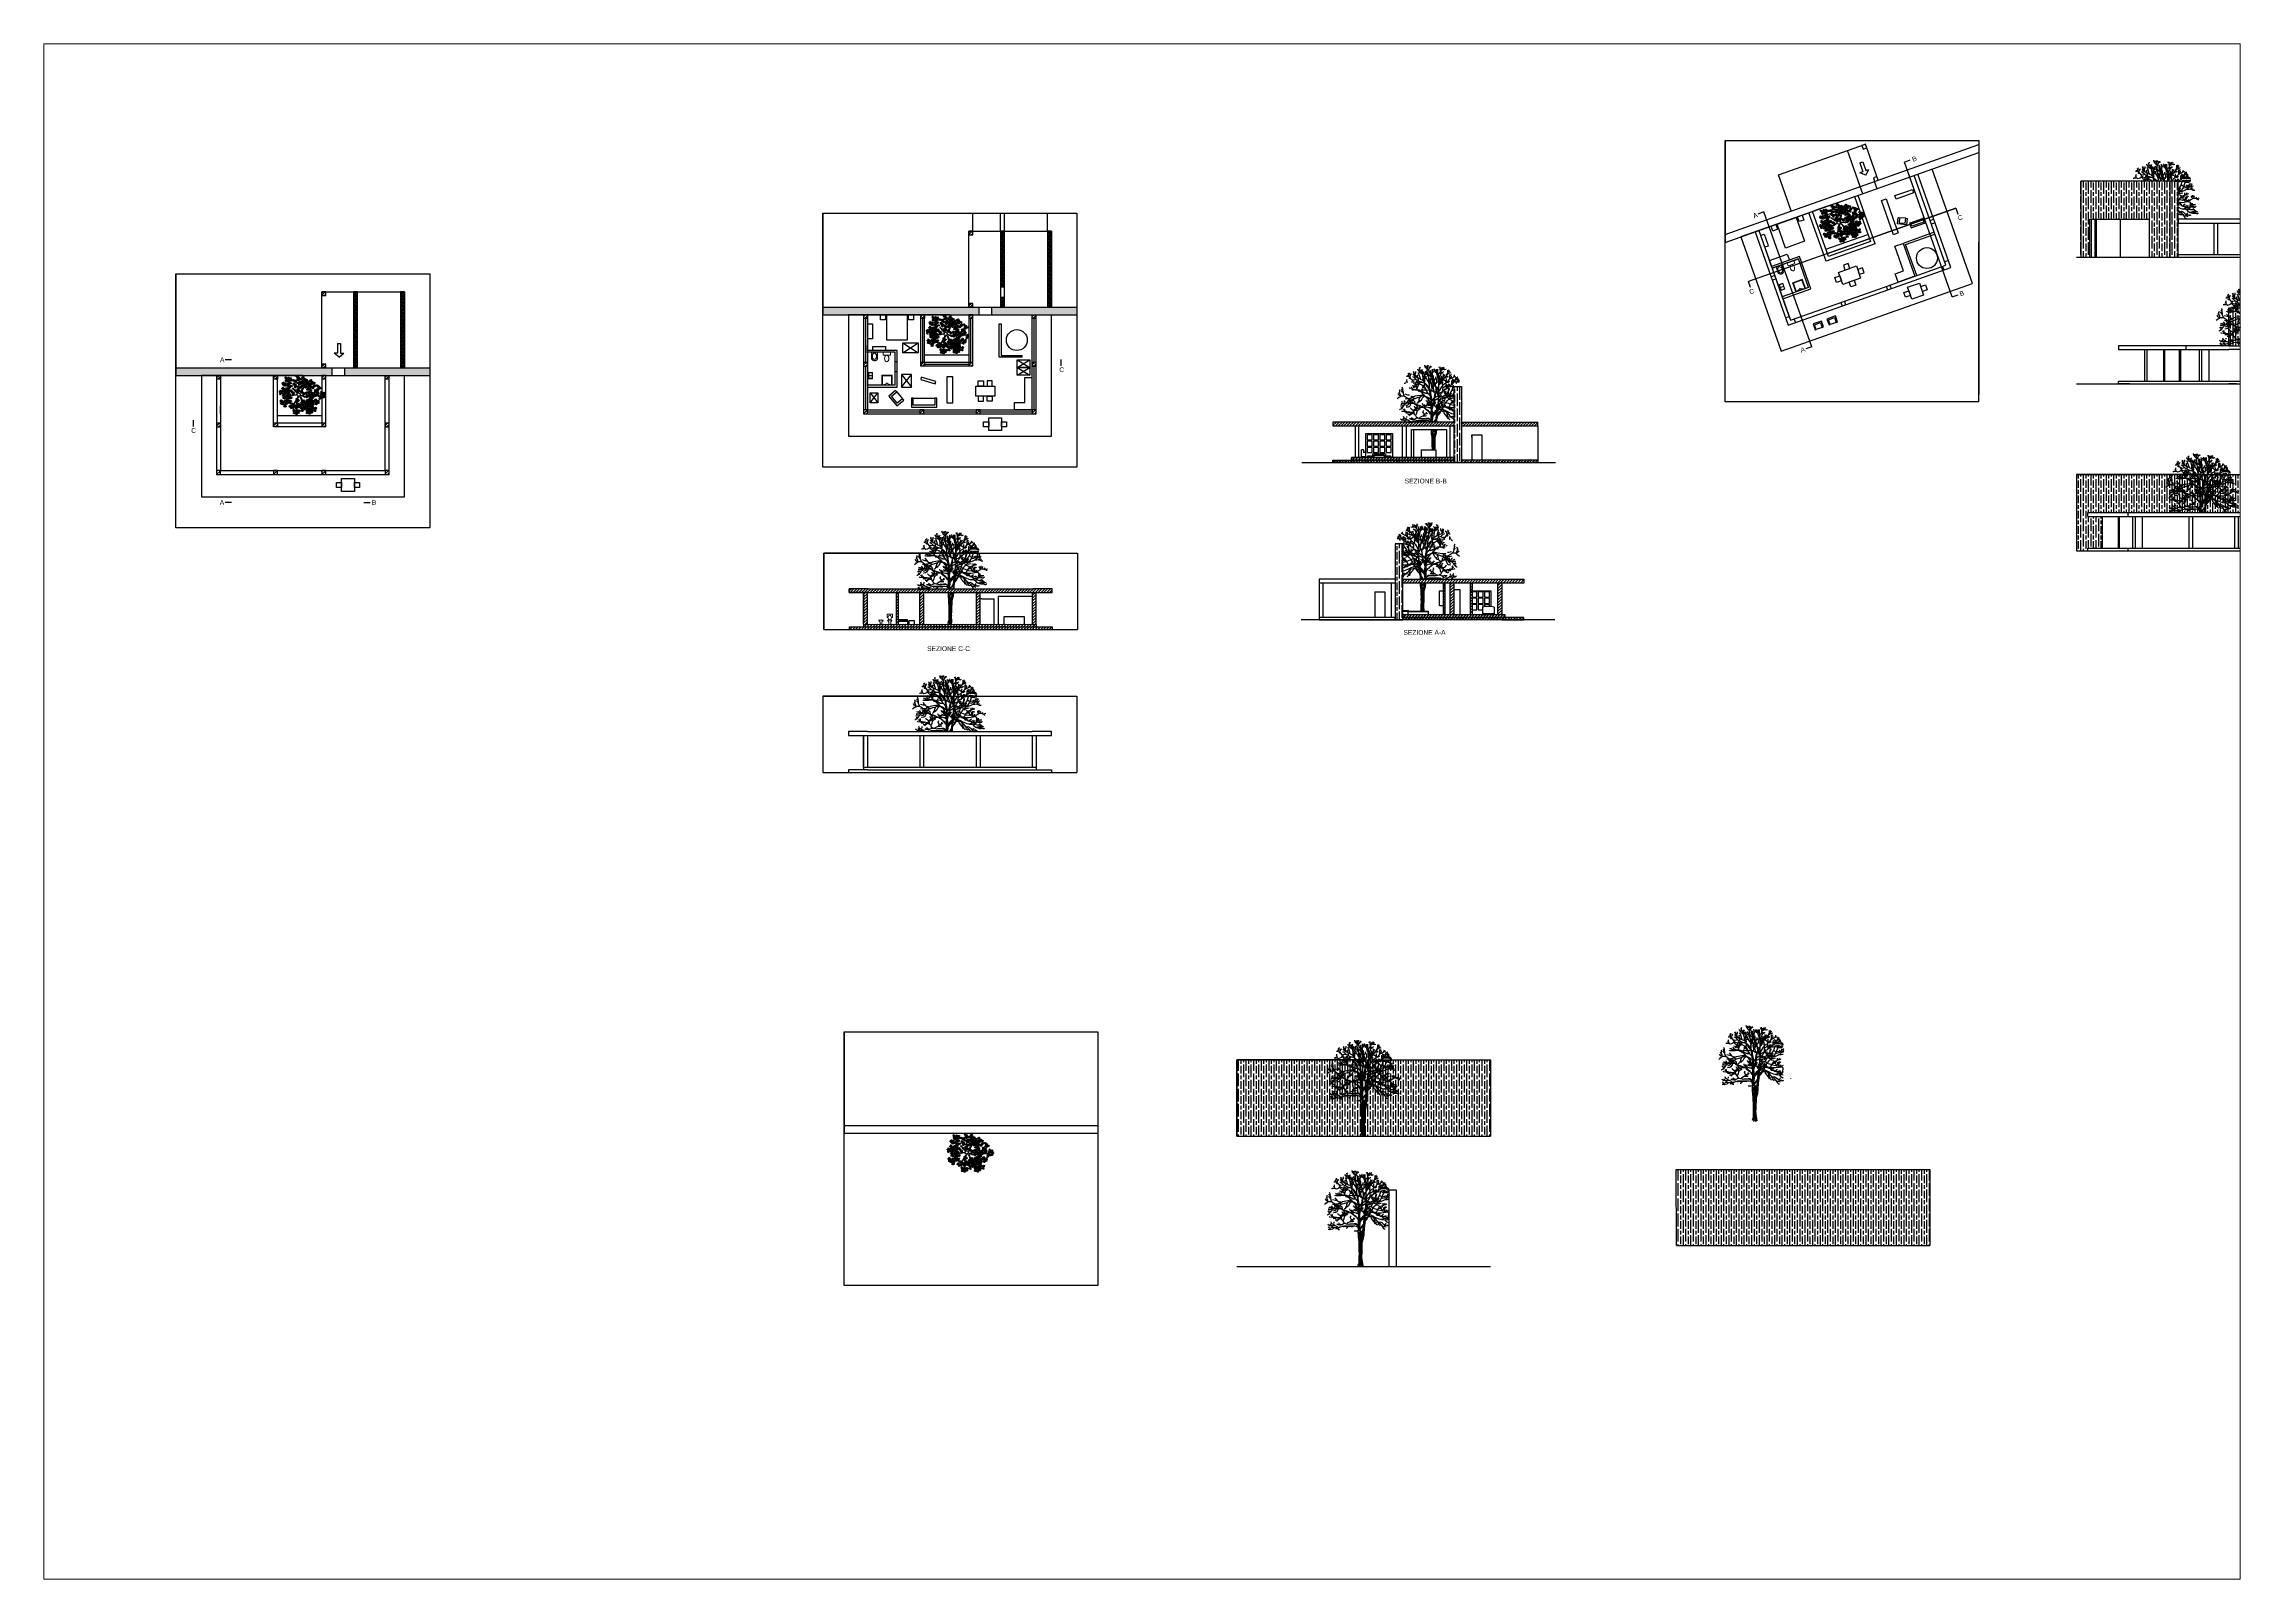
# Paper-space layout 'Layout2' of a CAD drawing. Header units: centimetres, sheet in millimetres. Extents: x -3 to 840, y 0 to 589.
# The model-space entities are those that its viewports show. They can reach past a viewport. Long polylines and large blocks are cut down to what shows.
import ezdxf

# ---------------------------------------------------------------- set-up
doc = ezdxf.new("R2010")
doc.units = ezdxf.units.CM
doc.linetypes.add('DASHED2', pattern=[9.525, 6.35, -3.175])
doc.layers.add('alberi', color=74, linetype='Continuous')
doc.styles.get("Standard").update_dxf_attribs({"font": 'arial.ttf'})
pattern_1 = [(45, (3.672, 364.798), (-11.22532, 11.22532), [])]
pattern_2 = [(45, (-5100.13, -478.695), (-11.22532, 11.22532), [])]

msp = doc.modelspace()

# ---------------------------------------------------------------- hatches: boundary and pattern name
at = {"transparency": 33554508}
h = msp.add_hatch(dxfattribs=at)
h.set_pattern_fill('GOST_WOOD', color=256, scale=10)
h.paths.add_polyline_path([(12621, 5571), (11919, 5571), (11919, 4971), (11991, 4971), (11991, 5271), (12458, 5271), (12458, 4971), (12621, 4971)])
h.paths.add_polyline_path([(12685, 5571), (12621, 5571), (12621, 4971), (12685, 4971)])
h = msp.add_hatch(dxfattribs=at)
h.set_pattern_fill('ANSI31', color=256, scale=5)
h.paths.add_polyline_path([(3184, 5178), (3154, 5178), (3154, 5148), (3184, 5148)])
h.paths.add_polyline_path([(3184, 4608), (3154, 4608), (3154, 4578), (3184, 4578)])
h = msp.add_hatch(dxfattribs=at)
h.set_pattern_fill('GOST_WOOD', color=256, scale=2.9, angle=-90)
h.set_pattern_definition([(0, (-3146.23, -1150.088), (-4e-15, -17.4), [29, -5.8]), (0, (-3152.03, -1155.888), (-4e-15, -17.4), [17.4, -4.35, 8.7, -4.35]), (0, (-3160.73, -1161.688), (-4e-15, -17.4), [29, -5.8])])
h.paths.add_polyline_path([(3434, 4738), (3404, 4738), (3404, 5178), (3434, 5178)])
h = msp.add_hatch(dxfattribs=at)
h.set_pattern_fill('GOST_WOOD', color=256, scale=2.9, angle=-90)
h.set_pattern_definition([(0, (-2776.23, -1150.088), (-4e-15, -17.4), [29, -5.8]), (0, (-2782.03, -1155.888), (-4e-15, -17.4), [17.4, -4.35, 8.7, -4.35]), (0, (-2790.73, -1161.688), (-4e-15, -17.4), [29, -5.8])])
h.paths.add_polyline_path([(3804, 4578), (3774, 4578), (3774, 5178), (3804, 5178)])
h = msp.add_hatch(dxfattribs=at)
h.set_pattern_fill('ANSI31', color=256, scale=5)
h.set_pattern_definition(pattern_2)
h.paths.add_polyline_path([(-1916, 4700), (-1946, 4700), (-1946, 4670), (-1916, 4670)])
h.paths.add_polyline_path([(-1916, 4130), (-1946, 4130), (-1946, 4100), (-1916, 4100)])
h = msp.add_hatch(dxfattribs=at)
h.set_pattern_fill('GOST_WOOD', color=256, scale=2.9, angle=-90)
h.set_pattern_definition([(0, (-8246.36, -1628.783), (-4e-15, -17.4), [29, -5.8]), (0, (-8252.16, -1634.583), (-4e-15, -17.4), [17.4, -4.35, 8.7, -4.35]), (0, (-8260.86, -1640.383), (-4e-15, -17.4), [29, -5.8])])
h.paths.add_polyline_path([(-1666, 4100), (-1696, 4100), (-1696, 4700), (-1666, 4700)])
h = msp.add_hatch(dxfattribs=at)
h.set_pattern_fill('GOST_WOOD', color=256, scale=2.9, angle=-90)
h.set_pattern_definition([(0, (-7876.36, -1628.783), (-4e-15, -17.4), [29, -5.8]), (0, (-7882.16, -1634.583), (-4e-15, -17.4), [17.4, -4.35, 8.7, -4.35]), (0, (-7890.86, -1640.383), (-4e-15, -17.4), [29, -5.8])])
h.paths.add_polyline_path([(-1296, 4100), (-1326, 4100), (-1326, 4700), (-1296, 4700)])
h = msp.add_hatch(dxfattribs=at)
h.set_pattern_fill('GOST_WOOD', color=256, scale=2.9)
h.paths.add_polyline_path([(2004, 4578), (2004, 4518), (2442, 4518), (2442, 4578)])
h.paths.add_polyline_path([(2442, 4578), (2442, 4518), (2854, 4518), (2904, 4518), (3004, 4518), (3154, 4518), (3234, 4518), (3234, 4578)])
h.paths.add_polyline_path([(3485, 4518), (3485, 4578), (3334, 4578), (3334, 4518)])
h.paths.add_polyline_path([(4004, 4518), (4004, 4578), (3485, 4578), (3485, 4518)])
h = msp.add_hatch(dxfattribs=at)
h.set_pattern_fill('ANSI31', color=256, scale=5)
h.paths.add_polyline_path([(2354, 4143), (2324, 4143), (2324, 4113), (2354, 4113)])
h.paths.add_polyline_path([(2354, 4518), (2324, 4518), (2324, 4488), (2354, 4488)])
h = msp.add_hatch(dxfattribs=at)
h.set_pattern_fill('ANSI31', color=256, scale=5)
h.paths.add_polyline_path([(2804, 4518), (2774, 4518), (2774, 4488), (2804, 4488)])
h.paths.add_polyline_path([(2804, 4143), (2774, 4143), (2774, 4113), (2804, 4113)])
h.paths.add_polyline_path([(3184, 4143), (3154, 4143), (3154, 4113), (3184, 4113)])
h = msp.add_hatch(dxfattribs=at)
h.set_pattern_fill('ANSI31', color=256, scale=5)
h.paths.add_polyline_path([(3184, 4518), (3154, 4518), (3154, 4488), (3184, 4488)])
h = msp.add_hatch(dxfattribs=at)
h.set_pattern_fill('GOST_WOOD', color=256, scale=2.9, angle=-90)
h.set_pattern_definition([(0, (-3146.23, -1313.519), (-4e-15, -17.4), [29, -5.8]), (0, (-3152.03, -1319.319), (-4e-15, -17.4), [17.4, -4.35, 8.7, -4.35]), (0, (-3160.73, -1325.119), (-4e-15, -17.4), [29, -5.8])])
h.paths.add_polyline_path([(3434, 4575), (3404, 4575), (3404, 4658), (3434, 4658)])
h = msp.add_hatch(dxfattribs=at)
h.set_pattern_fill('ANSI31', color=256, scale=5)
h.paths.add_polyline_path([(3654, 4488), (3684, 4488), (3684, 4518), (3654, 4518)])
h.paths.add_polyline_path([(3654, 4113), (3684, 4113), (3684, 4143), (3654, 4143)])
h = msp.add_hatch(dxfattribs=at)
h.set_pattern_fill('GOST_WOOD', color=256, scale=10)
h.set_pattern_definition([(90, (0, 110.17), (60, -4e-15), [100, -20]), (90, (20, 90.17), (60, -4e-15), [60, -15, 30, -15]), (90, (40, 60.17), (60, -4e-15), [100, -20])])
h.paths.add_polyline_path([(13647, 4274), (13647, 4244), (13607, 4244), (13607, 3994), (13647, 3994), (13647, 3974), (13851, 3974), (13851, 4574), (13085, 4574), (13085, 4274)])
h = msp.add_hatch(dxfattribs=at)
h.set_pattern_fill('GOST_WOOD', color=256, scale=2.9)
h.set_pattern_definition([(90, (-5100.13, -478.695), (17.4, -1e-15), [29, -5.8]), (90, (-5094.33, -484.495), (17.4, -1e-15), [17.4, -4.35, 8.7, -4.35]), (90, (-5088.53, -493.195), (17.4, -1e-15), [29, -5.8])])
h.paths.add_polyline_path([(-3096, 4100), (-3096, 4040), (-2658, 4040), (-2658, 4100)])
h.paths.add_polyline_path([(-2658, 4100), (-2658, 4040), (-2246, 4040), (-2196, 4040), (-2096, 4040), (-1946, 4040), (-1866, 4040), (-1866, 4100)])
h.paths.add_polyline_path([(-1616, 4040), (-1616, 4100), (-1766, 4100), (-1766, 4040)])
h.paths.add_polyline_path([(-1096, 4040), (-1096, 4100), (-1616, 4100), (-1616, 4040)])
h = msp.add_hatch(dxfattribs=at)
h.set_pattern_fill('ANSI31', color=256, scale=5)
h.set_pattern_definition(pattern_2)
h.paths.add_polyline_path([(-2746, 3665), (-2776, 3665), (-2776, 3635), (-2746, 3635)])
h.paths.add_polyline_path([(-2746, 4040), (-2776, 4040), (-2776, 4010), (-2746, 4010)])
h = msp.add_hatch(dxfattribs=at)
h.set_pattern_fill('ANSI31', color=256, scale=5)
h.set_pattern_definition(pattern_2)
h.paths.add_polyline_path([(-2296, 4040), (-2326, 4040), (-2326, 4010), (-2296, 4010)])
h.paths.add_polyline_path([(-2296, 3665), (-2326, 3665), (-2326, 3635), (-2296, 3635)])
h.paths.add_polyline_path([(-1916, 3665), (-1946, 3665), (-1946, 3635), (-1916, 3635)])
h = msp.add_hatch(dxfattribs=at)
h.set_pattern_fill('ANSI31', color=256, scale=5)
h.set_pattern_definition(pattern_2)
h.paths.add_polyline_path([(-1916, 4040), (-1946, 4040), (-1946, 4010), (-1916, 4010)])
h = msp.add_hatch(dxfattribs=at)
h.set_pattern_fill('ANSI31', color=256, scale=5)
h.set_pattern_definition(pattern_2)
h.paths.add_polyline_path([(-1446, 4010), (-1416, 4010), (-1416, 4040), (-1446, 4040)])
h.paths.add_polyline_path([(-1446, 3635), (-1416, 3635), (-1416, 3665), (-1446, 3665)])
h = msp.add_hatch(dxfattribs=at)
h.set_pattern_fill('GOST_WOOD', color=256, scale=10)
h.set_pattern_definition([(90, (-1255.557, 3488.65), (60, -4e-15), [100, -20]), (90, (-1235.557, 3468.65), (60, -4e-15), [60, -15, 30, -15]), (90, (-1215.557, 3438.65), (60, -4e-15), [100, -20])])
h.paths.add_polyline_path([(7038, 3953), (6978, 3953), (6978, 3653), (6978, 3373), (6978, 3353), (7038, 3353)])
h = msp.add_hatch(dxfattribs=at)
h.set_pattern_fill('ANSI31', color=256, scale=5)
h.paths.add_polyline_path([(2354, 3768), (2324, 3768), (2324, 3738), (2354, 3738)])
h = msp.add_hatch(dxfattribs=at)
h.set_pattern_fill('ANSI31', color=256, scale=5)
h.set_pattern_definition([(45, (-6.5, 0), (-11.22532, 11.22532), [])])
h.paths.add_polyline_path([(2768, 3738), (2798, 3738), (2798, 3768), (2768, 3768)])
h = msp.add_hatch(dxfattribs=at)
h.set_pattern_fill('ANSI31', color=256, scale=5)
h.set_pattern_definition([(45, (57.5, 0), (-11.22532, 11.22532), [])])
h.paths.add_polyline_path([(3242, 3768), (3212, 3768), (3212, 3738), (3242, 3738)])
h = msp.add_hatch(dxfattribs=at)
h.set_pattern_fill('ANSI31', color=256, scale=5)
h.paths.add_polyline_path([(3684, 3768), (3654, 3768), (3654, 3738), (3684, 3738)])
h = msp.add_hatch(dxfattribs=at)
h.set_pattern_fill('ANSI31', color=256, scale=5)
h.set_pattern_definition(pattern_1)
h.paths.add_polyline_path([(6978, 3643), (6978, 3673), (6023, 3673), (6023, 3643), (6198, 3643)])
h = msp.add_hatch(dxfattribs=at)
h.set_pattern_fill('ANSI31', color=256, scale=5)
h.set_pattern_definition([(45, (-1255.557, 3508.65), (-11.22532, 11.22532), [])])
h.paths.add_polyline_path([(7638, 3643), (7638, 3673), (7038, 3673), (7038, 3643)])
h = msp.add_hatch(dxfattribs=at)
h.set_pattern_fill('ANSI31', color=256, scale=5)
h.set_pattern_definition(pattern_2)
h.paths.add_polyline_path([(-2746, 3290), (-2776, 3290), (-2776, 3260), (-2746, 3260)])
h = msp.add_hatch(dxfattribs=at)
h.set_pattern_fill('ANSI31', color=256, scale=5)
h.set_pattern_definition(pattern_2)
h.paths.add_polyline_path([(-2296, 3290), (-2326, 3290), (-2326, 3260), (-2296, 3260)])
h = msp.add_hatch(dxfattribs=at)
h.set_pattern_fill('ANSI31', color=256, scale=5)
h.set_pattern_definition(pattern_2)
h.paths.add_polyline_path([(-1916, 3290), (-1946, 3290), (-1946, 3260), (-1916, 3260)])
h = msp.add_hatch(dxfattribs=at)
h.set_pattern_fill('ANSI31', color=256, scale=5)
h.set_pattern_definition(pattern_2)
h.paths.add_polyline_path([(-1416, 3290), (-1446, 3290), (-1446, 3260), (-1416, 3260)])
h = msp.add_hatch(dxfattribs=at)
h.set_pattern_fill('ANSI31', color=256, scale=5)
h.set_pattern_definition(pattern_1)
h.paths.add_polyline_path([(6198, 3353), (6978, 3353), (6978, 3373), (6170, 3373), (6023, 3373), (6023, 3353)])
h = msp.add_hatch(dxfattribs=at)
h.set_pattern_fill('ANSI31', color=256, scale=5)
h.set_pattern_definition(pattern_1)
h.paths.add_polyline_path([(6978, 3373), (6978, 3393), (6328, 3393, -0.041663), (6327, 3393), (6299, 3393, -0.041663), (6298, 3393), (6198, 3393), (6170, 3393), (6170, 3373)])
h = msp.add_hatch(dxfattribs=at)
h.set_pattern_fill('ANSI31', color=256, scale=5)
h.set_pattern_definition(pattern_1)
h.paths.add_polyline_path([(7038, 3373), (7038, 3353), (7638, 3353), (7638, 3373)])
h = msp.add_hatch(dxfattribs=at)
h.set_pattern_fill('GOST_WOOD', color=256, scale=10)
h.set_pattern_definition([(90, (5e-05, 173.39), (60, -4e-15), [100, -20]), (90, (20, 153.39), (60, -4e-15), [60, -15, 30, -15]), (90, (40, 123.39), (60, -4e-15), [100, -20])])
h.paths.add_polyline_path([(11885, 3259), (11885, 2659), (11975, 2659), (11975, 2679), (12088, 2679), (12088, 2929), (11975, 2929), (11975, 2959), (13801, 2959), (13801, 2929), (13630, 2929), (13630, 2679), (13801, 2679), (13801, 2659), (13885, 2659), (13885, 3259)])
h = msp.add_hatch(dxfattribs=at)
h.set_pattern_fill('GOST_WOOD', color=256, scale=10)
h.set_pattern_definition([(90, (-3571.06, 2249.15), (60, -4e-15), [100, -20]), (90, (-3551.06, 2229.15), (60, -4e-15), [60, -15, 30, -15]), (90, (-3531.06, 2199.15), (60, -4e-15), [100, -20])])
h.paths.add_polyline_path([(6514, 2114), (6574, 2114), (6574, 2134), (6574, 2414), (6574, 2714), (6514, 2714)])
h = msp.add_hatch(dxfattribs=at)
h.set_pattern_fill('ANSI31', color=256, scale=5)
h.set_pattern_definition([(45, (3706.652, 2269.15), (-11.22532, 11.22532), [])])
h.paths.add_polyline_path([(6574, 2434), (6574, 2404), (7354, 2404), (7529, 2404), (7529, 2434)])
h.paths.add_polyline_path([(6894, 2404), (6894, 2154), (6909, 2154), (6909, 2404)])
h.paths.add_polyline_path([(6979, 2404), (6949, 2404), (6949, 2154), (6979, 2154)])
h.paths.add_polyline_path([(7109, 2154), (7124, 2154), (7124, 2404), (7109, 2404)])
h.paths.add_polyline_path([(7324, 2154), (7354, 2154), (7354, 2404), (7324, 2404)])
h = msp.add_hatch(dxfattribs=at)
h.set_pattern_fill('ANSI31', color=256, scale=5)
h.paths.add_polyline_path([(3684, 2079), (2324, 2080), (2324, 2059), (3684, 2059)])
h = msp.add_hatch(dxfattribs=at)
h.set_pattern_fill('ANSI31', color=256, scale=5)
h.paths.add_polyline_path([(6574, 2154), (6574, 2134), (7382, 2134), (7382, 2154)])
h = msp.add_hatch(dxfattribs=at)
h.set_pattern_fill('ANSI31', color=256, scale=5)
h.set_pattern_definition([(45, (1156.91, 1328.791), (-11.22532, 11.22532), [])])
h.paths.add_polyline_path([(7529, 2134), (6574, 2134), (6574, 2114), (7529, 2114)])
h = msp.add_hatch(dxfattribs=at)
h.set_pattern_fill('ANSI31', color=256, scale=5)
h.set_pattern_definition([(45, (6.675, -14.767), (-11.22532, 11.22532), [])])
h.paths.add_polyline_path([(2211, 2059), (2211, 2039), (3811, 2039), (3811, 2059)])
h = msp.add_hatch(dxfattribs=at)
h.set_pattern_fill('GOST_WOOD', color=256, scale=10)
h.set_pattern_definition([(90, (0, 600), (60, -4e-15), [100, -20]), (90, (20, 580), (60, -4e-15), [60, -15, 30, -15]), (90, (40, 550), (60, -4e-15), [100, -20])])
h.paths.add_polyline_path([(7265, -1953), (7265, -1353), (5265, -1353), (5265, -1953), (5465, -1953)])
h = msp.add_hatch(dxfattribs=at)
h.set_pattern_fill('GOST_WOOD', color=256, scale=10)
h.set_pattern_definition([(90, (3465.856, -264.81), (60, -4e-15), [100, -20]), (90, (3485.856, -284.81), (60, -4e-15), [60, -15, 30, -15]), (90, (3505.856, -314.81), (60, -4e-15), [100, -20])])
h.paths.add_polyline_path([(10730, -2817), (10730, -2217), (8730, -2217), (8730, -2817), (8930, -2817)])

# ---------------------------------------------------------------- linework, layer by layer
for p, q in [((9115, 3891), (9115, 5891)), ((9115, 5891), (9115, 5091)), ((9115, 5891), (11115, 5891)), ((11115, 5891), (11115, 3891)), ((9115, 5151), (11115, 5860)), ((9115, 5088), (11115, 5796)), ((9536, 5621), (10222, 5862)), ((10322, 5579), (10222, 5862)), ((10528, 5721), (10575, 5738)), ((10905, 4659), (10528, 5721)), ((10224, 5619), (10178, 5637)), ((10224, 5619), (10248, 5662)), ((10314, 5512), (10293, 5569)), ((10856, 4909), (10606, 5616)), ((11066, 4766), (10747, 5666)), ((12621, 5571), (12621, 4971)), ((9993, 5399), (9522, 5232)), ((9993, 5399), (9899, 5365)), ((9993, 5399), (10134, 5449)), ((10134, 5449), (10260, 5095)), ((10298, 5077), (10163, 5459)), ((10200, 5472), (10180, 5529)), ((2004, 3318), (2004, 5318)), ((2004, 5318), (2004, 4518)), ((2004, 5318), (4004, 5318)), ((3184, 5178), (3184, 5318)), ((3404, 5178), (3404, 5318)), ((3434, 5178), (3434, 5318)), ((3774, 5178), (3774, 5318)), ((4004, 5318), (4004, 3318)), ((10933, 5359), (9299, 4780)), ((9421, 5329), (9374, 5312)), ((9852, 5349), (9380, 5182)), ((9798, 4267), (9421, 5329)), ((9911, 4940), (9776, 5322)), ((9899, 5365), (9805, 5332)), ((9922, 5001), (10933, 5359)), ((10539, 5279), (10489, 5283)), ((10577, 5244), (10671, 5277)), ((10731, 5262), (10759, 5272)), ((10741, 5234), (10769, 5244)), ((10933, 5359), (10950, 5312)), ((11991, 4971), (11991, 5271)), ((11991, 5271), (12458, 5271)), ((12001, 5271), (12001, 4971)), ((12029, 5271), (12029, 4971)), ((12041, 5271), (12041, 4971)), ((12232, 4971), (12232, 5271)), ((12458, 5271), (12458, 4971)), ((12968, 5241), (12968, 4991)), ((12996, 5241), (12996, 4991)), ((3154, 4578), (3154, 5178)), ((3154, 5178), (3454, 5178)), ((3404, 5178), (3434, 5178)), ((9115, 5091), (9115, 5151)), ((9115, 5031), (9115, 5091)), ((9115, 3831), (9115, 5031)), ((9380, 5182), (9239, 5132)), ((9239, 5132), (9558, 4231)), ((9380, 5182), (9597, 4569)), ((9380, 5182), (9631, 4475)), ((9910, 5035), (10240, 5152)), ((10538, 5072), (10769, 5154)), ((10625, 4827), (10538, 5072)), ((11115, 3831), (11115, 5091)), ((9481, 4899), (9461, 4953)), ((9702, 4977), (9481, 4899)), ((9517, 4896), (9534, 4847)), ((9578, 4862), (9560, 4911)), ((10244, 4692), (10856, 4909)), ((10828, 4899), (10838, 4871)), ((10846, 4937), (10874, 4947)), ((11885, 4971), (13885, 4971)), ((-3096, 2840), (-3096, 4840)), ((-3096, 4840), (-3096, 4040)), ((-3096, 4840), (-1096, 4840)), ((-1946, 4100), (-1946, 4700)), ((-1946, 4700), (-1646, 4700)), ((-1696, 4700), (-1666, 4700)), ((-1096, 4840), (-1096, 2840)), ((3404, 4738), (3404, 4658)), ((3434, 4658), (3434, 4738)), ((9316, 4733), (9299, 4780)), ((9506, 4828), (9477, 4818)), ((9516, 4800), (9487, 4790)), ((9558, 4231), (11066, 4766)), ((9773, 4732), (9566, 4659)), ((9631, 4475), (10244, 4692)), ((9720, 4792), (9745, 4722)), ((10385, 4742), (10395, 4714)), ((10413, 4752), (10423, 4724)), ((10905, 4659), (10952, 4675)), ((2004, 4518), (2004, 4578)), ((2004, 4578), (4004, 4578)), ((2004, 4518), (4004, 4518)), ((2354, 4518), (2204, 4518)), ((2204, 4518), (2204, 3563)), ((2354, 4518), (2324, 4518)), ((2854, 4518), (2354, 4518)), ((2354, 4518), (2354, 3868)), ((2354, 4518), (2354, 3768)), ((3004, 4518), (2504, 4518)), ((2774, 4113), (2774, 4518)), ((2904, 4518), (2804, 4518)), ((2804, 4518), (2804, 4488)), ((3004, 4518), (2904, 4518)), ((3004, 4518), (3154, 4518)), ((3154, 4518), (3154, 4143)), ((3184, 4518), (3154, 4518)), ((3184, 4518), (3154, 4518)), ((3184, 4113), (3184, 4518)), ((3234, 4518), (3234, 4578)), ((3334, 4518), (3334, 4578)), ((3404, 4658), (3434, 4658)), ((3404, 4658), (3404, 4578)), ((3404, 4578), (3434, 4578)), ((3434, 4578), (3434, 4658)), ((3654, 3768), (3654, 4518)), ((3804, 3563), (3804, 4518)), ((9621, 4503), (9593, 4493)), ((9597, 4569), (9631, 4475)), ((10027, 4615), (10037, 4587)), ((10055, 4625), (10065, 4597)), ((13085, 4274), (13085, 4574)), ((13085, 4574), (13851, 4574)), ((2354, 4488), (2324, 4488)), ((2339, 4488), (2339, 4143)), ((2804, 4488), (2774, 4488)), ((2789, 4488), (2789, 4143)), ((3184, 4488), (3154, 4488)), ((3169, 4143), (3169, 4488)), ((3394, 4448), (3409, 4448)), ((3409, 4448), (3409, 4198)), ((3684, 4488), (3654, 4488)), ((3669, 4143), (3669, 4488)), ((9659, 4485), (9669, 4456)), ((9881, 4419), (9834, 4402)), ((9991, 4458), (9944, 4441)), ((-2658, 4164), (-2708, 4164)), ((-1811, 4185), (-1848, 4217)), ((-1811, 4185), (-1773, 4217)), ((2354, 4218), (2354, 4275)), ((2589, 4238), (2354, 4238)), ((2387, 4223), (2387, 4171)), ((2434, 4171), (2434, 4223)), ((2634, 4298), (2754, 4218)), ((2634, 4218), (2754, 4298)), ((2804, 4203), (3154, 4203)), ((3409, 4198), (3574, 4198)), ((3534, 4163), (3634, 4103)), ((3534, 4103), (3634, 4163)), ((3574, 4183), (3574, 4198)), ((3878, 4167), (3878, 4117)), ((9798, 4267), (9751, 4250)), ((13085, 4274), (12216, 4274)), ((12216, 4274), (12216, 4244)), ((12216, 4244), (12305, 4244)), ((12305, 4244), (13085, 4244)), ((12420, 4244), (12420, 3994)), ((12440, 4244), (12440, 3994)), ((12570, 4244), (12570, 3994)), ((12579, 4244), (12579, 3994)), ((12695, 4244), (12695, 3994)), ((12705, 4244), (12705, 3994)), ((12746, 4274), (12746, 4244)), ((12851, 4244), (12851, 3994)), ((12871, 4244), (12871, 3994)), ((12928, 4244), (12928, 3994)), ((13225, 4244), (13225, 3994)), ((13253, 4244), (13253, 3994)), ((-3096, 4040), (-3096, 4100)), ((-3096, 4100), (-1096, 4100)), ((-3096, 4040), (-1096, 4040)), ((-2746, 4040), (-2896, 4040)), ((-2896, 4040), (-2896, 3085)), ((-2746, 4040), (-2776, 4040)), ((-2746, 4010), (-2776, 4010)), ((-2246, 4040), (-2746, 4040)), ((-2746, 4040), (-2746, 3390)), ((-2746, 4040), (-2746, 3290)), ((-2096, 4040), (-2596, 4040)), ((-2326, 3635), (-2326, 4040)), ((-2296, 4010), (-2326, 4010)), ((-2196, 4040), (-2296, 4040)), ((-2296, 4040), (-2296, 4010)), ((-2096, 4040), (-2196, 4040)), ((-2096, 4040), (-1946, 4040)), ((-1946, 4040), (-1946, 3665)), ((-1916, 4040), (-1946, 4040)), ((-1916, 4040), (-1946, 4040)), ((-1916, 4010), (-1946, 4010)), ((-1916, 3635), (-1916, 4040)), ((-1866, 4040), (-1866, 4100)), ((-1766, 4040), (-1766, 4100)), ((-1446, 3290), (-1446, 4040)), ((-1416, 4010), (-1446, 4010)), ((-1296, 3085), (-1296, 4040)), ((2339, 4113), (2339, 3768)), ((2545, 4037), (2545, 3963)), ((2589, 4148), (2574, 4148)), ((2589, 4068), (2574, 4068)), ((2623, 4048), (2703, 3948)), ((2623, 3948), (2703, 4048)), ((2774, 4143), (2774, 4113)), ((2804, 4143), (2774, 4143)), ((2804, 4143), (2804, 4113)), ((2804, 4128), (3154, 4128)), ((3184, 4143), (3154, 4143)), ((3154, 4143), (3154, 4113)), ((3534, 4103), (3634, 4043)), ((3534, 4043), (3634, 4103)), ((3669, 3768), (3669, 4113)), ((12305, 3994), (13085, 3994)), ((2574, 3963), (2354, 3963)), ((2354, 3868), (2354, 3768)), ((2377, 3904), (2437, 3824)), ((2377, 3824), (2437, 3904)), ((2585, 3911), (2630, 3857)), ((2716, 3860), (2886, 3860)), ((6978, 3653), (6978, 3953)), ((6978, 3953), (7038, 3953)), ((7038, 3953), (7038, 3353)), ((11115, 3831), (9115, 3831)), ((11885, 3974), (13885, 3974)), ((12305, 3974), (13085, 3974)), ((13145, 3974), (13085, 3974)), ((-2957, 3639), (-2957, 3689)), ((-2746, 3740), (-2746, 3797)), ((-2326, 3665), (-2326, 3635)), ((-2296, 3665), (-2326, 3665)), ((-2296, 3725), (-1946, 3725)), ((-2296, 3665), (-2296, 3635)), ((-1916, 3665), (-1946, 3665)), ((-1946, 3665), (-1946, 3635)), ((2324, 3768), (2324, 3738)), ((2354, 3768), (3004, 3768)), ((2354, 3753), (2768, 3753)), ((2798, 3753), (3212, 3753)), ((3004, 3768), (3654, 3768)), ((3242, 3753), (3654, 3753)), ((6198, 3643), (6978, 3643)), ((6228, 3393), (6228, 3643)), ((6573, 3393), (6573, 3643)), ((6603, 3393), (6603, 3643)), ((6948, 3393), (6948, 3643)), ((6978, 3393), (6978, 3643)), ((7038, 3673), (7638, 3673)), ((7038, 3643), (7638, 3643)), ((7638, 3643), (7638, 3673)), ((7638, 3643), (7638, 3353)), ((2204, 3563), (3804, 3563)), ((6643, 3393), (6643, 3613)), ((6658, 3613), (6658, 3393)), ((7038, 3623), (7038, 3353)), ((7118, 3573), (7118, 3373)), ((7118, 3573), (7198, 3573)), ((7118, 3553), (7118, 3573)), ((7198, 3573), (7198, 3373)), ((-2776, 3290), (-2776, 3260)), ((-2746, 3390), (-2746, 3290)), ((-2746, 3290), (-2096, 3290)), ((-2096, 3290), (-1446, 3290)), ((4004, 3318), (2004, 3318)), ((5778, 3353), (7638, 3353)), ((6136, 3373), (6135, 3373)), ((6198, 3353), (6978, 3353)), ((6250, 3401), (6283, 3401)), ((6978, 3373), (6978, 3393)), ((6978, 3353), (6978, 3373)), ((7038, 3353), (6978, 3353)), ((7638, 3353), (7778, 3353)), ((11885, 3259), (13885, 3259)), ((12866, 3259), (11885, 3259)), ((11885, 3259), (11885, 2659)), ((-2896, 3085), (-1296, 3085)), ((-2658, 3038), (-2708, 3038)), ((-1616, 3038), (-1566, 3038)), ((12291, 2929), (12291, 2959)), ((-1096, 2840), (-3096, 2840)), ((11975, 2929), (13801, 2929)), ((12088, 2929), (12088, 2679)), ((12212, 2929), (12212, 2679)), ((12222, 2929), (12222, 2679)), ((12327, 2929), (12327, 2679)), ((12347, 2929), (12347, 2679)), ((12403, 2929), (12403, 2679)), ((12771, 2929), (12771, 2679)), ((12799, 2929), (12799, 2679)), ((13130, 2929), (13130, 2679)), ((13158, 2929), (13158, 2679)), ((2011, 2039), (2011, 2639)), ((2011, 2639), (4011, 2639)), ((2992, 2639), (2011, 2639)), ((2011, 2639), (2011, 2039)), ((4011, 2639), (4011, 2039)), ((6574, 2714), (6514, 2714)), ((6514, 2714), (6514, 2114)), ((6574, 2414), (6574, 2714)), ((11885, 2659), (13885, 2659)), ((12291, 2659), (12291, 2679)), ((2361, 2360), (2211, 2360)), ((2211, 2360), (2211, 2330)), ((2211, 2330), (2211, 2360)), ((2211, 2330), (3661, 2330)), ((2361, 2330), (2211, 2330)), ((2324, 2080), (2324, 2330)), ((2324, 2330), (2324, 2090)), ((2324, 2080), (2324, 2330)), ((2354, 2080), (2354, 2330)), ((2361, 2360), (3661, 2360)), ((2581, 2330), (2581, 2080)), ((2596, 2330), (2596, 2080)), ((2768, 2080), (2768, 2330)), ((2798, 2080), (2798, 2330)), ((2861, 2330), (3161, 2330)), ((3212, 2330), (3212, 2080)), ((3212, 2330), (3212, 2080)), ((3242, 2080), (3242, 2330)), ((3257, 2280), (3242, 2280)), ((3257, 2280), (3351, 2280)), ((3351, 2280), (3351, 2080)), ((3386, 2300), (3386, 2080)), ((3386, 2300), (3654, 2300)), ((3654, 2330), (3654, 2079)), ((3811, 2360), (3661, 2360)), ((3661, 2330), (3811, 2330)), ((3684, 2079), (3684, 2330)), ((3811, 2330), (3811, 2360)), ((6514, 2404), (5914, 2404)), ((5944, 2404), (5944, 2134)), ((6354, 2334), (6354, 2134)), ((6354, 2334), (6434, 2334)), ((6434, 2334), (6434, 2134)), ((6484, 2404), (6484, 2134)), ((6514, 2384), (6514, 2114)), ((7354, 2404), (6574, 2404)), ((6894, 2154), (6894, 2404)), ((6909, 2154), (6909, 2404)), ((6949, 2154), (6949, 2404)), ((6979, 2154), (6979, 2404)), ((7109, 2154), (7109, 2404)), ((7124, 2154), (7124, 2404)), ((7324, 2154), (7324, 2404)), ((2324, 2080), (3684, 2079)), ((2324, 2080), (2324, 2059)), ((2669, 2115), (2596, 2115)), ((2674, 2110), (2596, 2110)), ((2596, 2105), (2674, 2105)), ((2669, 2110), (2669, 2115)), ((2674, 2080), (2674, 2110)), ((2684, 2080), (2684, 2110)), ((2684, 2110), (2724, 2110)), ((2724, 2110), (2724, 2080)), ((3431, 2080), (3431, 2140)), ((3431, 2140), (3591, 2140)), ((3591, 2140), (3591, 2080)), ((3684, 2079), (3684, 2059)), ((5914, 2114), (5774, 2114)), ((7774, 2114), (5914, 2114)), ((6514, 2114), (6574, 2114)), ((6574, 2184), (6774, 2184)), ((6574, 2114), (6574, 2134)), ((7354, 2114), (6574, 2114)), ((6614, 2179), (6774, 2179)), ((6774, 2184), (6774, 2154)), ((2011, 2039), (2211, 2039)), ((2211, 2059), (3811, 2059)), ((2211, 2059), (2211, 2039)), ((2211, 2043), (2211, 2043)), ((2211, 2039), (3811, 2039)), ((2361, 2059), (2361, 2059)), ((3161, 2059), (2861, 2059)), ((3811, 2059), (3811, 2039)), ((3811, 2039), (4011, 2039)), ((2004, 1512), (4004, 1512)), ((2985, 1512), (2004, 1512)), ((2004, 1512), (2004, 912)), ((4004, 1512), (4004, 912)), ((2354, 1234), (2204, 1234)), ((2204, 1234), (2204, 1204)), ((2354, 1234), (3654, 1234)), ((3804, 1234), (3654, 1234)), ((3804, 1204), (3804, 1234)), ((2204, 1204), (3654, 1204)), ((2324, 954), (2324, 1204)), ((2324, 1204), (2324, 964)), ((2354, 1204), (2354, 954)), ((2768, 1204), (2768, 954)), ((2798, 954), (2798, 1204)), ((3212, 1204), (3212, 954)), ((3242, 1204), (3242, 954)), ((3654, 1204), (3804, 1204)), ((3654, 1204), (3654, 954)), ((3684, 1204), (3684, 954)), ((2004, 912), (4004, 912)), ((2354, 932), (2204, 932)), ((2204, 932), (2204, 912)), ((2324, 954), (3681, 954)), ((2324, 954), (2324, 934)), ((2354, 932), (2354, 932)), ((2354, 932), (3654, 932)), ((3654, 932), (3804, 932)), ((3684, 954), (3684, 932)), ((3804, 932), (3804, 912)), ((2170, -3131), (2170, -1131)), ((2170, -1131), (2170, -1931)), ((2170, -1131), (4170, -1131)), ((4170, -1131), (4170, -3131)), ((5265, -1353), (7265, -1353)), ((5265, -1953), (5265, -1353)), ((6245, -1353), (5265, -1353)), ((5265, -1353), (5265, -1953)), ((7265, -1353), (7265, -1953)), ((2170, -1931), (2170, -1871)), ((2170, -1871), (4170, -1871)), ((2170, -1931), (4170, -1931)), ((5265, -1953), (5465, -1953)), ((5465, -1953), (7265, -1953)), ((8730, -2217), (10730, -2217)), ((8732, -2817), (8730, -2217)), ((10730, -2217), (10730, -2817)), ((8732, -2817), (10730, -2817)), ((4170, -3131), (2170, -3131))]:
    msp.add_line(p, q)
at = {"linetype": 'DASHED2', "ltscale": 10}
msp.add_line((10180, 5529), (10081, 5812), dxfattribs=at)
at = {"color": 7, "lineweight": 5}
for p, q in [((9570, 4768), (9532, 4754)), ((9544, 4752), (9550, 4735)), ((9567, 4762), (9545, 4754)), ((9549, 4706), (9587, 4719)), ((9551, 4732), (9557, 4715)), ((9559, 4714), (9581, 4722)), ((9587, 4719), (9570, 4768)), ((9583, 4724), (9570, 4761)), ((9647, 4771), (9723, 4798)), ((9673, 4697), (9647, 4771)), ((9720, 4792), (9653, 4768)), ((9678, 4698), (9653, 4768)), ((9705, 4723), (9678, 4698)), ((9708, 4724), (9745, 4722)), ((9750, 4724), (9723, 4798)), ((2395, 4064), (2354, 4064)), ((2354, 4013), (2395, 4013)), ((2365, 4058), (2365, 4041)), ((2365, 4037), (2365, 4020)), ((2390, 4060), (2367, 4060)), ((2367, 4018), (2390, 4018)), ((2392, 4020), (2392, 4058)), ((2395, 4013), (2395, 4064)), ((2468, 3963), (2468, 4042)), ((2468, 4042), (2550, 4042)), ((2473, 3963), (2473, 4037)), ((2545, 4037), (2473, 4037)), ((2550, 3963), (2550, 4042)), ((2507, 3978), (2473, 3963)), ((2511, 3978), (2545, 3963))]:
    msp.add_line(p, q, dxfattribs=at)
at = {"color": 84}
for p, q in [((6810, 3480), (6806, 3481)), ((6806, 3481), (6806, 3472)), ((6806, 3472), (6806, 3453)), ((6810, 3453), (6810, 3480)), ((6818, 3454), (6820, 3453)), ((6719, 2218), (6717, 2215)), ((6717, 2215), (6717, 2184)), ((6723, 2229), (6720, 2230)), ((6720, 2230), (6721, 2225)), ((6721, 2225), (6721, 2203)), ((6721, 2203), (6722, 2184)), ((6733, 2195), (6731, 2190)), ((6731, 2190), (6731, 2184)), ((6732, 2243), (6734, 2242)), ((6735, 2190), (6733, 2195)), ((6734, 2242), (6737, 2226)), ((6738, 2192), (6735, 2189)), ((6735, 2189), (6735, 2184)), ((6737, 2226), (6739, 2184))]:
    msp.add_line(p, q, dxfattribs=at)
at = {"linetype": 'Continuous', "transparency": 33554508}
for p, q in [((2211, 2345), (2226, 2360)), ((2218, 2330), (2248, 2360)), ((2241, 2330), (2271, 2360)), ((2263, 2330), (2293, 2360)), ((2286, 2330), (2316, 2360)), ((2308, 2330), (2338, 2360)), ((2324, 2315), (2339, 2330)), ((2324, 2293), (2354, 2323)), ((2324, 2271), (2354, 2301)), ((2324, 2248), (2354, 2278)), ((2324, 2226), (2354, 2256)), ((2331, 2330), (2361, 2360)), ((2353, 2330), (2383, 2360)), ((2376, 2330), (2406, 2360)), ((2398, 2330), (2428, 2360)), ((2420, 2330), (2450, 2360)), ((2443, 2330), (2473, 2360)), ((2465, 2330), (2495, 2360)), ((2488, 2330), (2518, 2360)), ((2510, 2330), (2540, 2360)), ((2533, 2330), (2563, 2360)), ((2555, 2330), (2585, 2360)), ((2578, 2330), (2608, 2360)), ((2581, 2311), (2596, 2326)), ((2581, 2288), (2596, 2303)), ((2581, 2266), (2596, 2281)), ((2581, 2244), (2596, 2259)), ((2600, 2330), (2630, 2360)), ((2623, 2330), (2653, 2360)), ((2645, 2330), (2675, 2360)), ((2667, 2330), (2697, 2360)), ((2690, 2330), (2720, 2360)), ((2712, 2330), (2742, 2360)), ((2735, 2330), (2765, 2360)), ((2757, 2330), (2787, 2360)), ((2768, 2309), (2789, 2330)), ((2768, 2286), (2798, 2316)), ((2768, 2264), (2798, 2294)), ((2768, 2241), (2798, 2271)), ((2780, 2330), (2810, 2360)), ((2802, 2330), (2832, 2360)), ((2825, 2330), (2855, 2360)), ((2847, 2330), (2877, 2360)), ((2869, 2330), (2899, 2360)), ((2892, 2330), (2922, 2360)), ((2914, 2330), (2944, 2360)), ((2937, 2330), (2967, 2360)), ((2959, 2330), (2989, 2360)), ((2982, 2330), (3012, 2360)), ((3004, 2330), (3034, 2360)), ((3027, 2330), (3057, 2360)), ((3049, 2330), (3079, 2360)), ((3072, 2330), (3102, 2360)), ((3094, 2330), (3124, 2360)), ((3116, 2330), (3146, 2360)), ((3139, 2330), (3169, 2360)), ((3161, 2330), (3191, 2360)), ((3161, 2330), (3161, 2330)), ((3184, 2330), (3214, 2360)), ((3206, 2330), (3236, 2360)), ((3212, 2307), (3235, 2330)), ((3212, 2285), (3242, 2315)), ((3212, 2262), (3242, 2292)), ((3212, 2240), (3242, 2270)), ((3229, 2330), (3259, 2360)), ((3251, 2330), (3281, 2360)), ((3274, 2330), (3304, 2360)), ((3296, 2330), (3326, 2360)), ((3319, 2330), (3349, 2360)), ((3341, 2330), (3371, 2360)), ((3363, 2330), (3393, 2360)), ((3386, 2330), (3416, 2360)), ((3408, 2330), (3438, 2360)), ((3431, 2330), (3461, 2360)), ((3453, 2330), (3483, 2360)), ((3476, 2330), (3506, 2360)), ((3498, 2330), (3528, 2360)), ((3521, 2330), (3551, 2360)), ((3543, 2330), (3573, 2360)), ((3565, 2330), (3595, 2360)), ((3588, 2330), (3618, 2360)), ((3610, 2330), (3640, 2360)), ((3631, 2328), (3633, 2330)), ((3633, 2330), (3663, 2360)), ((3654, 2306), (3679, 2330)), ((3654, 2283), (3684, 2313)), ((3654, 2261), (3684, 2291)), ((3654, 2238), (3684, 2268)), ((3655, 2330), (3685, 2360)), ((3678, 2330), (3708, 2360)), ((3700, 2330), (3730, 2360)), ((3723, 2330), (3753, 2360)), ((3745, 2330), (3775, 2360)), ((3768, 2330), (3798, 2360)), ((3790, 2330), (3811, 2351)), ((2324, 2203), (2354, 2233)), ((2324, 2181), (2354, 2211)), ((2324, 2158), (2354, 2188)), ((2324, 2136), (2354, 2166)), ((2324, 2113), (2354, 2143)), ((2324, 2091), (2354, 2121)), ((2336, 2080), (2354, 2098)), ((2581, 2221), (2596, 2236)), ((2581, 2199), (2596, 2214)), ((2581, 2176), (2596, 2191)), ((2581, 2154), (2596, 2169)), ((2581, 2131), (2596, 2146)), ((2581, 2109), (2596, 2124)), ((2581, 2086), (2596, 2101)), ((2768, 2219), (2798, 2249)), ((2768, 2197), (2798, 2227)), ((2768, 2174), (2798, 2204)), ((2768, 2152), (2798, 2182)), ((2768, 2129), (2798, 2159)), ((2768, 2107), (2798, 2137)), ((2768, 2084), (2798, 2114)), ((2786, 2080), (2798, 2092)), ((3212, 2217), (3242, 2247)), ((3212, 2195), (3242, 2225)), ((3212, 2172), (3242, 2202)), ((3212, 2150), (3242, 2180)), ((3212, 2128), (3242, 2158)), ((3212, 2105), (3242, 2135)), ((3212, 2083), (3242, 2113)), ((3232, 2080), (3242, 2090)), ((3654, 2216), (3684, 2246)), ((3654, 2193), (3684, 2223)), ((3654, 2171), (3684, 2201)), ((3654, 2149), (3684, 2179)), ((3654, 2126), (3684, 2156)), ((3654, 2104), (3684, 2134)), ((3654, 2081), (3684, 2111)), ((3676, 2080), (3684, 2089))]:
    msp.add_line(p, q, dxfattribs=at)
at = {"color": 7, "lineweight": 0}
for p, q in [((2444, 2111), (2444, 2112)), ((2444, 2112), (2479, 2112)), ((2479, 2111), (2444, 2111)), ((2454, 2112), (2454, 2114)), ((2454, 2114), (2456, 2114)), ((2454, 2097), (2454, 2080)), ((2456, 2114), (2456, 2112)), ((2466, 2112), (2466, 2114)), ((2466, 2114), (2468, 2114)), ((2468, 2114), (2468, 2112)), ((2468, 2097), (2468, 2080)), ((2479, 2112), (2479, 2111)), ((2510, 2132), (2510, 2160)), ((2510, 2160), (2551, 2160)), ((2517, 2132), (2510, 2132)), ((2513, 2111), (2513, 2112)), ((2513, 2112), (2548, 2112)), ((2548, 2111), (2513, 2111)), ((2524, 2112), (2524, 2115)), ((2524, 2097), (2524, 2080)), ((2526, 2112), (2526, 2114)), ((2536, 2112), (2536, 2114)), ((2538, 2112), (2538, 2116)), ((2538, 2097), (2538, 2080)), ((2551, 2132), (2544, 2132)), ((2548, 2112), (2548, 2111)), ((2551, 2160), (2551, 2132))]:
    msp.add_line(p, q, dxfattribs=at)
for points in [[(10177, 5716), (10201, 5724), (10225, 5654), (10248, 5662)], [(10177, 5716), (10201, 5645), (10178, 5637)], [(10194, 5852), (10204, 5824), (10232, 5834), (10222, 5862), (10194, 5852)], [(9352, 5172), (9613, 4436), (10894, 4891), (10634, 5626)], [(9636, 5338), (9536, 5621), (9536, 5621)], [(10284, 5597), (10293, 5569), (10322, 5579), (10312, 5607), (10284, 5597)], [(12685, 4971), (12685, 5571), (11919, 5571), (11919, 4971)], [(10347, 5419), (10384, 5432), (10441, 5272), (10480, 5163), (10442, 5149), (10347, 5419)], [(10454, 5457), (10548, 5491), (10591, 5506), (10601, 5478), (10464, 5429), (10454, 5457)], [(9477, 5216), (9515, 5229), (9528, 5192), (9491, 5178), (9477, 5216)], [(9525, 5233), (9675, 5286), (9742, 5098), (9591, 5044), (9525, 5233)], [(9685, 5290), (9722, 5303), (9736, 5265), (9698, 5252), (9685, 5290)], [(10260, 5095), (10260, 5095), (9930, 4978), (9805, 5332)], [(10549, 5278), (10544, 5228), (10475, 5234), (10479, 5284), (10489, 5283), (10486, 5243), (10535, 5239), (10539, 5279), (10549, 5278)], [(10568, 5241), (10581, 5203), (10694, 5243), (10681, 5281), (10671, 5277), (10681, 5249), (10587, 5216), (10577, 5244), (10568, 5241)], [(13555, 5271), (12685, 5271), (12685, 5241), (13555, 5241), (13555, 5271)], [(3154, 5178), (3154, 5148), (3184, 5148), (3184, 5178), (3154, 5178)], [(3454, 5178), (3454, 5178), (3804, 5178), (3804, 4578)], [(9394, 5144), (9422, 5154), (9449, 5079), (9455, 5060), (9427, 5050)], [(10298, 5077), (10298, 5077), (9911, 4940), (9911, 4940)], [(10611, 4822), (10479, 4775), (10456, 4841), (10522, 4865), (10453, 5058), (10519, 5081)], [(10764, 5168), (10519, 5081), (10611, 4822)], [(9464, 4946), (9605, 4996), (9622, 4949)], [(9486, 4885), (9693, 4958), (9693, 4958)], [(9773, 4732), (9693, 4958), (9486, 4885)], [(9571, 4644), (9792, 4723), (9702, 4977)], [(10183, 4808), (10042, 4758), (10009, 4852), (10150, 4903), (10183, 4808)], [(10085, 4922), (10047, 4909), (10060, 4871), (10098, 4884), (10085, 4922)], [(10173, 4837), (10211, 4850), (10198, 4888), (10160, 4874), (10173, 4837)], [(13555, 4971), (13555, 4991), (12685, 4991)], [(-1946, 4700), (-1946, 4670), (-1916, 4670), (-1916, 4700), (-1946, 4700)], [(-1646, 4700), (-1646, 4700), (-1296, 4700), (-1296, 4100)], [(10032, 4786), (9994, 4773), (9981, 4811), (10019, 4824), (10032, 4786)], [(10145, 4752), (10107, 4739), (10094, 4777), (10132, 4790), (10145, 4752)], [(10576, 4669), (10538, 4656), (10525, 4693), (10563, 4707), (10576, 4669)], [(10553, 4735), (10647, 4768), (10680, 4674), (10586, 4641), (10553, 4735)], [(10708, 4716), (10670, 4702), (10657, 4740), (10695, 4753), (10708, 4716)], [(2324, 4518), (2324, 3738), (3684, 3738), (3684, 4518)], [(2457, 4518), (2497, 4518), (2497, 4478), (2457, 4478), (2457, 4518)], [(2507, 4518), (2667, 4518), (2667, 4318), (2507, 4318), (2507, 4518)], [(2677, 4518), (2717, 4518), (2717, 4478), (2677, 4478), (2677, 4518)], [(3154, 4143), (3154, 4143), (2804, 4143), (2804, 4518)], [(3154, 4608), (3154, 4578), (3184, 4578), (3184, 4608), (3154, 4608)], [(10001, 4461), (9984, 4509), (9918, 4485), (9935, 4438), (9944, 4441), (9931, 4479), (9978, 4496), (9991, 4458), (10001, 4461)], [(2354, 4448), (2394, 4448), (2394, 4328), (2354, 4328)], [(3574, 4183), (3394, 4183), (3394, 4448)], [(9890, 4422), (9874, 4469), (9808, 4446), (9824, 4399), (9834, 4402), (9820, 4440), (9868, 4457), (9881, 4419), (9890, 4422)], [(-1823, 4292), (-1823, 4217), (-1848, 4217)], [(-1823, 4292), (-1798, 4292), (-1798, 4217), (-1773, 4217)], [(2354, 3948), (2589, 3948), (2589, 4238)], [(2574, 3963), (2574, 4223), (2354, 4223)], [(2398, 4238), (2398, 4268), (2478, 4268), (2498, 4268), (2498, 4238)], [(2634, 4218), (2634, 4298), (2754, 4298), (2754, 4218), (2634, 4218)], [(3634, 4163), (3634, 4103), (3534, 4103), (3534, 4163), (3634, 4163)], [(13085, 4274), (13647, 4274), (13647, 4244), (13085, 4244)], [(-2776, 4040), (-2776, 3260), (-1416, 3260), (-1416, 4040)], [(-1946, 3665), (-1946, 3665), (-2296, 3665), (-2296, 4040)], [(-1946, 4130), (-1946, 4100), (-1916, 4100), (-1916, 4130), (-1946, 4130)], [(2623, 3948), (2703, 3948), (2703, 4048), (2623, 4048), (2623, 3948)], [(3184, 4113), (3184, 4113), (2774, 4113), (2774, 4113)], [(2779, 4026), (2774, 4007), (2889, 3973), (2894, 3992), (2779, 4026)], [(2984, 4032), (3024, 4032), (3024, 3939), (3024, 3823), (2984, 3823), (2984, 4032)], [(3268, 3957), (3228, 3957), (3228, 3997), (3268, 3997), (3268, 3957)], [(3338, 3997), (3298, 3997), (3298, 3957), (3338, 3957), (3338, 3997)], [(3654, 3768), (3514, 3768), (3514, 3828), (3594, 3828), (3594, 4023), (3654, 4023)], [(3634, 4103), (3634, 4043), (3534, 4043), (3534, 4103), (3634, 4103)], [(12305, 3974), (12216, 3974), (12216, 3994), (13647, 3994)], [(2377, 3904), (2437, 3904), (2437, 3824), (2377, 3824), (2377, 3904)], [(2522, 3877), (2586, 3801), (2640, 3846), (2630, 3857), (2588, 3822), (2543, 3876), (2585, 3911), (2575, 3922), (2522, 3877)], [(2701, 3790), (2901, 3790), (2901, 3860), (2886, 3860), (2886, 3805), (2716, 3805), (2716, 3860), (2701, 3860), (2701, 3790)], [(3358, 3877), (3208, 3877), (3208, 3957), (3358, 3957), (3358, 3877)], [(3268, 3877), (3228, 3877), (3228, 3837), (3268, 3837), (3268, 3877)], [(3338, 3837), (3298, 3837), (3298, 3877), (3338, 3877), (3338, 3837)], [(3310, 3636), (3270, 3636), (3270, 3676), (3310, 3676), (3310, 3636)], [(3310, 3706), (3410, 3706), (3410, 3606), (3310, 3606), (3310, 3706)], [(3450, 3636), (3410, 3636), (3410, 3676), (3450, 3676), (3450, 3636)], [(6198, 3393), (6978, 3393), (6978, 3673), (6023, 3673), (6023, 3643), (6198, 3643), (6198, 3393)], [(-1916, 3635), (-1916, 3635), (-2326, 3635), (-2326, 3635)], [(6283, 3393), (6283, 3583), (6493, 3583), (6493, 3393)], [(6293, 3573), (6293, 3533), (6333, 3533), (6333, 3573), (6293, 3573)], [(6293, 3523), (6293, 3483), (6333, 3483), (6333, 3523), (6293, 3523)], [(6293, 3473), (6293, 3433), (6333, 3433), (6333, 3473), (6293, 3473)], [(6343, 3573), (6343, 3533), (6383, 3533), (6383, 3573), (6343, 3573)], [(6343, 3523), (6343, 3483), (6383, 3483), (6383, 3523), (6343, 3523)], [(6343, 3473), (6343, 3433), (6383, 3433), (6383, 3473), (6343, 3473)], [(6393, 3573), (6393, 3533), (6433, 3533), (6433, 3573), (6393, 3573)], [(6393, 3523), (6393, 3483), (6433, 3483), (6433, 3523), (6393, 3523)], [(6393, 3473), (6393, 3433), (6433, 3433), (6433, 3473), (6393, 3473)], [(6443, 3573), (6443, 3533), (6483, 3533), (6483, 3573), (6443, 3573)], [(6443, 3523), (6443, 3483), (6483, 3483), (6483, 3523), (6443, 3523)], [(6443, 3473), (6443, 3433), (6483, 3433), (6483, 3473), (6443, 3473)], [(6643, 3613), (6918, 3613), (6918, 3393)], [(6198, 3353), (6023, 3353), (6023, 3373), (6978, 3373)], [(6978, 3373), (6170, 3373), (6170, 3393), (6978, 3393)], [(6250, 3401), (6250, 3453)], [(6250, 3401), (6250, 3393), (6260, 3393), (6260, 3401)], [(6265, 3453), (6265, 3453), (6265, 3433)], [(6328, 3403), (6298, 3403)], [(6338, 3393), (6338, 3423), (6438, 3423), (6438, 3393)], [(6348, 3393), (6348, 3413), (6428, 3413), (6428, 3393)], [(6478, 3403), (6448, 3403)], [(6721, 3393), (6721, 3453), (6836, 3453), (6836, 3393)], [(7638, 3373), (7038, 3373), (7038, 3353), (7638, 3353)], [(-1790, 3157), (-1830, 3157), (-1830, 3197), (-1790, 3197), (-1790, 3157)], [(-1790, 3227), (-1690, 3227), (-1690, 3127), (-1790, 3127), (-1790, 3227)], [(-1650, 3157), (-1690, 3157), (-1690, 3197), (-1650, 3197), (-1650, 3157)], [(11975, 2929), (11975, 2959), (13801, 2959), (13801, 2929)], [(11975, 2659), (11975, 2679), (13801, 2679), (13801, 2659)], [(6514, 2434), (5914, 2434), (5914, 2114)], [(7354, 2154), (6574, 2154), (6574, 2434), (7529, 2434), (7529, 2404), (7354, 2404), (7354, 2154)], [(6893, 2224), (6863, 2224), (6863, 2344), (6893, 2344)], [(6979, 2354), (7024, 2354), (7024, 2154)], [(7109, 2154), (7109, 2344), (7269, 2344), (7269, 2219)], [(7124, 2294), (7159, 2294), (7159, 2334), (7124, 2334)], [(7124, 2244), (7159, 2244), (7159, 2284), (7124, 2284)], [(7169, 2334), (7169, 2294), (7209, 2294), (7209, 2334), (7169, 2334)], [(7169, 2284), (7169, 2244), (7209, 2244), (7209, 2284), (7169, 2284)], [(7219, 2334), (7219, 2294), (7259, 2294), (7259, 2334), (7219, 2334)], [(7219, 2284), (7219, 2244), (7259, 2244), (7259, 2284), (7219, 2284)], [(5914, 2114), (6514, 2114), (6514, 2134), (5914, 2134)], [(7354, 2114), (7529, 2114), (7529, 2134), (6574, 2134)], [(6579, 2184), (6579, 2189), (6619, 2189), (6619, 2184)], [(6614, 2184), (6614, 2154)], [(7124, 2194), (7159, 2194), (7159, 2234), (7124, 2234)], [(7209, 2215), (7209, 2234), (7169, 2234)], [(7169, 2234), (7169, 2194), (7204, 2194)], [(7204, 2162), (7204, 2214)], [(7294, 2162), (7204, 2162)], [(7204, 2162), (7204, 2154), (7214, 2154), (7214, 2162)], [(7219, 2234), (7219, 2217)], [(7259, 2219), (7259, 2234), (7219, 2234)], [(7294, 2162), (7294, 2154), (7284, 2154), (7284, 2162)], [(7294, 2214), (7294, 2162)], [(6525, -2981), (6525, -2381), (6465, -2381), (6465, -2981)], [(5265, -2981), (7265, -2981)]]:
    msp.add_lwpolyline(points)
at = {"color": 84}
for points in [[(12450, 5716), (12454, 5703), (12454, 5689), (12452, 5684), (12463, 5673), (12470, 5673)], [(12453, 5710), (12459, 5719), (12459, 5720)], [(12501, 5715), (12497, 5722), (12494, 5736)], [(12503, 5731), (12503, 5717), (12502, 5714), (12517, 5697)], [(12519, 5735), (12519, 5727), (12515, 5721), (12510, 5732), (12510, 5732)], [(12515, 5721), (12518, 5695), (12520, 5693)], [(12528, 5723), (12528, 5709), (12518, 5689), (12521, 5646), (12520, 5645)], [(12520, 5729), (12525, 5729), (12528, 5732)], [(12537, 5730), (12537, 5719), (12529, 5710), (12528, 5710)], [(12538, 5722), (12548, 5726)], [(12620, 5715), (12620, 5695), (12615, 5686), (12615, 5679), (12616, 5666), (12616, 5659), (12606, 5633), (12603, 5625), (12603, 5614), (12602, 5614)], [(12611, 5714), (12607, 5720), (12606, 5722)], [(12612, 5724), (12612, 5702), (12616, 5700), (12620, 5701)], [(12621, 5704), (12625, 5707), (12632, 5715), (12642, 5715), (12648, 5721)], [(12634, 5714), (12634, 5721)], [(12339, 5600), (12343, 5598), (12338, 5593), (12332, 5593)], [(12343, 5597), (12359, 5597), (12367, 5592), (12381, 5596), (12397, 5603), (12409, 5591), (12415, 5588), (12424, 5588), (12428, 5601)], [(12346, 5614), (12352, 5609), (12354, 5616), (12354, 5624)], [(12362, 5654), (12368, 5648), (12360, 5646), (12350, 5646)], [(12353, 5609), (12353, 5603), (12357, 5598)], [(12358, 5658), (12360, 5656)], [(12363, 5672), (12364, 5669)], [(12372, 5677), (12369, 5666), (12366, 5662), (12366, 5655), (12365, 5652)], [(12376, 5645), (12382, 5632), (12376, 5632), (12367, 5637)], [(12379, 5666), (12379, 5655), (12376, 5645), (12368, 5649)], [(12380, 5658), (12386, 5663), (12389, 5670)], [(12383, 5632), (12394, 5619), (12402, 5609), (12406, 5605), (12425, 5601), (12434, 5599), (12437, 5599), (12437, 5604), (12435, 5607)], [(12396, 5603), (12391, 5608)], [(12396, 5577), (12406, 5574), (12409, 5571)], [(12397, 5647), (12409, 5640), (12425, 5624), (12437, 5619), (12451, 5610), (12451, 5587), (12448, 5580), (12440, 5573), (12439, 5574)], [(12424, 5624), (12421, 5623), (12408, 5619), (12401, 5621), (12398, 5623)], [(12398, 5603), (12402, 5604)], [(12409, 5656), (12401, 5664)], [(12402, 5683), (12407, 5678), (12412, 5686)], [(12406, 5678), (12409, 5662), (12409, 5654), (12419, 5647), (12425, 5645), (12439, 5637), (12441, 5638), (12438, 5652), (12441, 5659), (12441, 5660)], [(12413, 5580), (12418, 5580)], [(12416, 5675), (12416, 5663), (12419, 5664), (12425, 5675), (12425, 5687)], [(12439, 5587), (12433, 5583), (12428, 5578), (12418, 5575), (12416, 5571)], [(12418, 5663), (12418, 5655), (12423, 5647)], [(12424, 5588), (12426, 5571)], [(12433, 5583), (12429, 5582), (12425, 5581)], [(12429, 5601), (12432, 5610), (12432, 5612)], [(12438, 5652), (12434, 5658)], [(12437, 5598), (12439, 5591), (12439, 5571)], [(12438, 5601), (12442, 5603), (12443, 5605)], [(12439, 5596), (12446, 5593), (12441, 5589), (12440, 5589)], [(12440, 5573), (12439, 5571)], [(12451, 5686), (12440, 5703), (12440, 5705)], [(12449, 5676), (12446, 5671), (12444, 5672), (12441, 5679)], [(12441, 5637), (12441, 5633), (12441, 5617)], [(12442, 5635), (12457, 5629)], [(12445, 5670), (12456, 5634), (12459, 5627), (12473, 5621), (12477, 5618), (12479, 5619)], [(12446, 5593), (12451, 5592)], [(12451, 5595), (12449, 5593), (12449, 5593)], [(12451, 5610), (12471, 5604), (12471, 5603)], [(12451, 5590), (12470, 5581), (12474, 5578), (12481, 5575), (12482, 5572), (12483, 5571)], [(12452, 5597), (12464, 5601), (12475, 5603), (12492, 5595)], [(12459, 5700), (12470, 5673), (12479, 5645), (12492, 5653), (12496, 5648), (12502, 5639), (12503, 5639)], [(12469, 5701), (12472, 5689), (12475, 5691), (12479, 5702), (12479, 5703)], [(12470, 5581), (12473, 5579)], [(12472, 5689), (12482, 5671), (12486, 5667)], [(12474, 5578), (12476, 5576), (12480, 5574)], [(12476, 5618), (12479, 5617)], [(12478, 5645), (12478, 5620), (12482, 5613), (12487, 5616), (12493, 5621), (12494, 5621)], [(12481, 5575), (12487, 5571)], [(12482, 5613), (12483, 5611), (12484, 5611)], [(12484, 5613), (12486, 5607), (12492, 5598), (12493, 5598)], [(12499, 5687), (12499, 5678), (12497, 5661), (12494, 5656), (12490, 5660), (12488, 5667), (12487, 5678), (12487, 5687)], [(12491, 5635), (12487, 5638)], [(12493, 5596), (12490, 5578), (12490, 5571), (12487, 5571)], [(12520, 5571), (12503, 5588), (12496, 5592), (12492, 5595), (12496, 5612), (12492, 5628), (12491, 5635), (12491, 5644)], [(12491, 5599), (12491, 5596)], [(12492, 5656), (12492, 5653)], [(12494, 5656), (12493, 5653)], [(12499, 5670), (12495, 5675), (12494, 5679)], [(12503, 5634), (12495, 5625)], [(12497, 5591), (12498, 5589)], [(12499, 5668), (12512, 5662)], [(12499, 5590), (12499, 5584), (12508, 5571)], [(12501, 5679), (12507, 5685), (12510, 5693)], [(12504, 5650), (12504, 5639), (12502, 5637)], [(12502, 5639), (12505, 5633), (12520, 5611), (12521, 5611)], [(12512, 5681), (12512, 5668), (12515, 5655), (12522, 5639), (12526, 5598), (12529, 5573), (12529, 5571)], [(12519, 5612), (12521, 5608), (12525, 5598)], [(12521, 5608), (12525, 5607)], [(12522, 5640), (12525, 5636)], [(12523, 5635), (12527, 5635), (12536, 5622), (12539, 5618)], [(12526, 5598), (12526, 5596)], [(12529, 5580), (12532, 5580)], [(12544, 5642), (12532, 5653), (12530, 5661)], [(12531, 5571), (12531, 5578), (12540, 5599), (12572, 5582), (12573, 5579)], [(12532, 5697), (12541, 5684), (12546, 5695)], [(12533, 5686), (12533, 5680), (12537, 5666), (12545, 5649), (12542, 5626), (12539, 5616), (12539, 5599)], [(12541, 5682), (12534, 5676), (12533, 5676)], [(12539, 5603), (12533, 5611), (12533, 5619)], [(12541, 5684), (12545, 5669), (12545, 5652)], [(12553, 5674), (12546, 5672), (12544, 5672)], [(12544, 5638), (12553, 5633)], [(12547, 5671), (12545, 5670)], [(12556, 5607), (12548, 5589), (12546, 5576), (12546, 5571)], [(12552, 5706), (12554, 5689), (12554, 5675), (12554, 5670), (12554, 5653)], [(12556, 5572), (12552, 5581)], [(12553, 5650), (12553, 5630), (12553, 5621), (12556, 5607), (12562, 5609)], [(12553, 5630), (12560, 5626)], [(12560, 5642), (12554, 5639)], [(12555, 5676), (12561, 5680), (12564, 5689), (12564, 5690)], [(12557, 5577), (12557, 5571)], [(12561, 5655), (12561, 5627), (12561, 5619), (12562, 5618)], [(12569, 5584), (12562, 5611), (12562, 5618), (12566, 5615)], [(12579, 5573), (12579, 5580), (12576, 5593), (12568, 5611), (12565, 5614), (12562, 5613)], [(12578, 5643), (12578, 5633), (12568, 5618), (12566, 5614)], [(12581, 5571), (12572, 5579), (12566, 5571)], [(12585, 5674), (12573, 5684), (12567, 5699), (12567, 5701)], [(12586, 5684), (12575, 5697), (12572, 5708)], [(12578, 5586), (12572, 5581)], [(12585, 5631), (12587, 5612), (12587, 5599), (12580, 5591), (12578, 5589)], [(12584, 5705), (12587, 5680), (12587, 5670), (12591, 5656), (12592, 5652), (12592, 5647), (12592, 5640)], [(12587, 5681), (12597, 5676), (12597, 5705)], [(12603, 5608), (12599, 5605), (12587, 5600), (12587, 5600)], [(12599, 5662), (12596, 5660), (12592, 5655)], [(12593, 5652), (12598, 5645)], [(12594, 5638), (12603, 5609), (12603, 5607)], [(12614, 5679), (12605, 5671), (12601, 5666), (12598, 5676)], [(12600, 5666), (12601, 5661), (12601, 5653)], [(12600, 5645), (12602, 5640), (12605, 5632)], [(12601, 5606), (12601, 5576), (12601, 5571)], [(12602, 5643), (12602, 5650)], [(12624, 5614), (12611, 5599), (12604, 5586), (12602, 5586)], [(12602, 5586), (12602, 5571)], [(12693, 5663), (12690, 5657), (12690, 5630), (12685, 5620), (12673, 5607), (12668, 5605), (12663, 5605), (12643, 5622), (12636, 5622), (12636, 5619), (12619, 5592), (12604, 5575), (12603, 5575)], [(12616, 5637), (12616, 5620), (12608, 5610), (12603, 5608), (12603, 5609)], [(12617, 5627), (12604, 5621)], [(12615, 5700), (12615, 5687), (12617, 5687)], [(12616, 5660), (12620, 5661), (12626, 5673), (12637, 5680), (12641, 5686)], [(12618, 5660), (12616, 5658)], [(12617, 5628), (12631, 5628)], [(12661, 5702), (12650, 5699), (12641, 5702), (12627, 5698), (12621, 5696)], [(12621, 5644), (12624, 5634), (12624, 5618), (12626, 5604)], [(12624, 5653), (12627, 5641), (12631, 5632), (12632, 5630)], [(12641, 5632), (12630, 5629), (12630, 5619), (12625, 5618)], [(12628, 5618), (12625, 5617)], [(12627, 5673), (12627, 5680), (12628, 5683)], [(12636, 5622), (12630, 5622)], [(12631, 5635), (12638, 5645), (12642, 5653), (12650, 5658), (12655, 5663)], [(12634, 5602), (12631, 5587), (12634, 5573)], [(12632, 5700), (12637, 5709), (12637, 5709)], [(12635, 5571), (12634, 5573), (12632, 5571)], [(12666, 5604), (12665, 5599), (12655, 5591), (12645, 5585), (12635, 5576), (12634, 5576)], [(12646, 5647), (12639, 5624), (12637, 5621)], [(12647, 5633), (12644, 5628), (12641, 5628)], [(12701, 5676), (12692, 5672), (12685, 5672), (12670, 5659), (12665, 5658), (12649, 5633), (12642, 5633)], [(12642, 5653), (12642, 5667)], [(12643, 5702), (12651, 5709)], [(12680, 5644), (12670, 5642), (12666, 5641), (12652, 5637), (12652, 5637)], [(12656, 5570), (12665, 5582), (12665, 5588)], [(12662, 5571), (12667, 5572), (12682, 5572), (12692, 5582), (12692, 5582)], [(12674, 5698), (12674, 5678), (12667, 5661), (12666, 5659)], [(12668, 5605), (12667, 5616), (12666, 5625), (12666, 5630)], [(12666, 5603), (12679, 5603), (12689, 5610), (12690, 5611)], [(12666, 5572), (12682, 5584), (12692, 5586)], [(12670, 5643), (12676, 5652)], [(12675, 5693), (12683, 5698), (12685, 5700)], [(12675, 5681), (12680, 5685), (12694, 5691)], [(12681, 5686), (12684, 5694)], [(12681, 5584), (12684, 5591)], [(12710, 5541), (12719, 5568), (12717, 5570), (12700, 5566), (12687, 5566), (12685, 5565)], [(12758, 5541), (12750, 5532), (12738, 5529), (12727, 5529), (12709, 5541), (12693, 5518), (12685, 5496)], [(12686, 5673), (12690, 5681), (12690, 5682)], [(12703, 5650), (12700, 5636), (12696, 5628), (12687, 5622)], [(12691, 5650), (12696, 5653), (12704, 5662)], [(12718, 5626), (12704, 5611), (12704, 5593), (12700, 5576), (12691, 5567)], [(12698, 5630), (12707, 5633), (12723, 5644), (12734, 5648), (12737, 5652)], [(12775, 5603), (12767, 5596), (12760, 5593), (12742, 5593), (12726, 5593), (12715, 5589), (12713, 5586), (12709, 5584), (12702, 5578), (12701, 5578)], [(12725, 5624), (12721, 5613), (12713, 5603), (12704, 5597)], [(12712, 5586), (12710, 5583), (12709, 5583)], [(12714, 5587), (12716, 5589), (12717, 5591), (12740, 5621), (12740, 5633), (12743, 5637), (12752, 5641), (12754, 5643)], [(12718, 5578), (12718, 5570)], [(12719, 5572), (12723, 5571)], [(12719, 5571), (12721, 5571)], [(12721, 5612), (12726, 5613), (12730, 5616)], [(12796, 5548), (12792, 5546), (12784, 5548), (12773, 5544), (12760, 5527), (12743, 5518), (12721, 5514), (12721, 5514)], [(12723, 5644), (12724, 5648), (12728, 5659)], [(12733, 5581), (12723, 5571), (12745, 5564), (12759, 5563), (12769, 5563), (12780, 5568), (12781, 5568)], [(12728, 5605), (12749, 5605)], [(12740, 5581), (12740, 5564), (12740, 5557), (12729, 5530)], [(12739, 5621), (12754, 5634)], [(12745, 5563), (12742, 5560), (12741, 5560)], [(12742, 5636), (12742, 5642), (12743, 5642)], [(12742, 5593), (12751, 5606), (12766, 5606), (12768, 5607)], [(12751, 5581), (12747, 5564)], [(12750, 5576), (12757, 5576), (12757, 5578)], [(12751, 5607), (12757, 5624), (12764, 5626)], [(12757, 5624), (12757, 5630)], [(12765, 5617), (12757, 5608), (12757, 5607)], [(12785, 5574), (12767, 5574), (12758, 5565)], [(12763, 5593), (12770, 5593), (12774, 5591), (12781, 5589), (12786, 5589)], [(12770, 5574), (12774, 5580)], [(12773, 5592), (12782, 5599)], [(12775, 5545), (12775, 5554)], [(12789, 5542), (12788, 5539), (12782, 5533), (12786, 5530), (12783, 5526), (12795, 5522), (12799, 5524)], [(12785, 5549), (12789, 5555)], [(12733, 5456), (12725, 5456), (12709, 5449), (12700, 5438), (12683, 5405)], [(12683, 5395), (12690, 5385), (12702, 5386), (12710, 5386), (12715, 5391)], [(12784, 5509), (12779, 5508), (12769, 5506), (12752, 5506), (12743, 5501), (12709, 5487), (12687, 5488), (12685, 5488)], [(12687, 5502), (12685, 5502)], [(12685, 5495), (12698, 5499), (12703, 5501)], [(12685, 5476), (12690, 5475)], [(12687, 5472), (12685, 5470)], [(12685, 5467), (12689, 5467), (12699, 5463)], [(12685, 5432), (12701, 5426), (12723, 5421), (12730, 5425), (12738, 5430), (12747, 5430)], [(12685, 5404), (12687, 5403), (12693, 5401)], [(12707, 5399), (12704, 5394), (12696, 5394), (12685, 5395)], [(12698, 5487), (12695, 5479), (12691, 5477), (12687, 5472), (12687, 5472)], [(12687, 5475), (12687, 5468)], [(12690, 5505), (12699, 5509), (12706, 5518)], [(12690, 5474), (12711, 5477), (12724, 5480)], [(12693, 5479), (12693, 5475)], [(12714, 5452), (12724, 5434), (12728, 5425), (12736, 5418), (12747, 5416), (12757, 5416), (12762, 5411), (12754, 5407), (12724, 5401), (12701, 5402), (12693, 5402), (12702, 5394)], [(12698, 5487), (12698, 5485)], [(12755, 5480), (12748, 5467), (12738, 5459), (12733, 5457), (12728, 5446), (12719, 5439), (12703, 5434), (12698, 5435)], [(12703, 5490), (12700, 5488)], [(12702, 5394), (12707, 5386), (12707, 5385)], [(12719, 5510), (12718, 5509), (12716, 5506), (12716, 5500), (12707, 5495), (12703, 5492), (12703, 5488)], [(12703, 5492), (12705, 5491)], [(12712, 5452), (12705, 5459), (12703, 5460)], [(12707, 5495), (12705, 5489), (12705, 5488)], [(12716, 5504), (12712, 5501), (12708, 5496), (12708, 5495)], [(12708, 5385), (12715, 5377)], [(12714, 5377), (12721, 5377), (12744, 5365), (12749, 5361)], [(12729, 5530), (12720, 5512), (12717, 5506)], [(12722, 5514), (12720, 5513)], [(12721, 5377), (12742, 5393)], [(12766, 5377), (12760, 5375), (12748, 5375), (12735, 5372), (12731, 5371)], [(12735, 5372), (12734, 5370)], [(12737, 5479), (12737, 5467), (12735, 5459)], [(12738, 5472), (12745, 5474)], [(12741, 5447), (12741, 5438), (12745, 5430)], [(12744, 5434), (12754, 5448), (12763, 5448), (12767, 5452)], [(12757, 5436), (12749, 5431), (12747, 5428), (12752, 5419), (12754, 5417)], [(12750, 5469), (12758, 5469), (12766, 5472), (12767, 5474)], [(12752, 5376), (12750, 5375)], [(12751, 5361), (12758, 5365), (12774, 5369), (12785, 5369)], [(12758, 5382), (12752, 5375), (12752, 5375)], [(12754, 5448), (12756, 5457)], [(12783, 5526), (12769, 5520), (12755, 5508), (12755, 5508)], [(12757, 5417), (12767, 5425), (12769, 5428)], [(12762, 5411), (12776, 5408), (12784, 5398), (12795, 5388), (12809, 5386), (12823, 5386)], [(12832, 5444), (12825, 5435), (12810, 5435), (12804, 5435), (12787, 5424), (12765, 5412), (12765, 5411)], [(12766, 5533), (12773, 5533), (12782, 5533)], [(12778, 5370), (12775, 5359), (12769, 5350)], [(12781, 5395), (12779, 5376)], [(12793, 5390), (12782, 5378), (12779, 5379)], [(12780, 5378), (12780, 5370)], [(12783, 5527), (12781, 5525)], [(12799, 5379), (12785, 5370), (12783, 5370)], [(12791, 5516), (12784, 5509), (12793, 5506), (12797, 5506)], [(12785, 5370), (12788, 5368), (12802, 5368), (12807, 5366), (12819, 5366), (12826, 5372), (12828, 5375)], [(12802, 5535), (12801, 5532), (12793, 5530), (12786, 5530)], [(12788, 5456), (12788, 5448), (12798, 5436), (12799, 5432)], [(12791, 5531), (12794, 5536)], [(12796, 5398), (12793, 5390), (12793, 5389)], [(12794, 5443), (12799, 5451), (12802, 5454), (12806, 5454)], [(12805, 5511), (12797, 5506), (12804, 5500), (12815, 5500), (12817, 5501)], [(12802, 5454), (12802, 5462)], [(12802, 5369), (12812, 5377)], [(12806, 5436), (12816, 5453), (12816, 5455)], [(12825, 5436), (12831, 5432), (12834, 5432)], [(12850, 5436), (12835, 5431), (12834, 5433)], [(12837, 5431), (12842, 5426), (12849, 5426), (12850, 5426)], [(12850, 5437), (12851, 5434)], [(12685, 5366), (12706, 5356), (12718, 5353), (12727, 5353), (12750, 5361), (12757, 5359), (12765, 5361), (12767, 5363)], [(12685, 5343), (12689, 5339), (12690, 5339)], [(12685, 5327), (12686, 5327)], [(12685, 5313), (12687, 5311), (12693, 5308)], [(12690, 5340), (12703, 5329)], [(12695, 5333), (12696, 5328), (12699, 5315), (12710, 5307), (12721, 5308), (12728, 5308), (12730, 5310)], [(12696, 5330), (12706, 5327), (12719, 5315), (12723, 5308)], [(12704, 5328), (12713, 5334), (12727, 5327), (12745, 5312), (12758, 5312), (12762, 5314)], [(12725, 5307), (12734, 5294), (12739, 5283), (12748, 5278), (12755, 5278)], [(12726, 5351), (12734, 5352), (12742, 5352), (12750, 5349), (12755, 5346)], [(12732, 5297), (12752, 5297), (12762, 5294), (12762, 5294)], [(12787, 5303), (12781, 5300), (12772, 5300), (12766, 5303), (12746, 5298), (12745, 5297)], [(12753, 5312), (12763, 5321)], [(12814, 5347), (12804, 5344), (12790, 5344), (12771, 5349), (12764, 5349), (12755, 5346), (12763, 5336)], [(12761, 5336), (12768, 5333), (12782, 5325)], [(12770, 5303), (12775, 5309)], [(12841, 5330), (12828, 5327), (12816, 5329), (12803, 5320), (12792, 5320), (12782, 5324), (12785, 5327), (12809, 5336), (12814, 5339), (12825, 5339)], [(12786, 5345), (12803, 5350), (12810, 5356)], [(12800, 5320), (12805, 5318), (12817, 5318), (12819, 5318)], [(12802, 5320), (12801, 5318)], [(12813, 5319), (12816, 5322), (12819, 5322)], [(12814, 5338), (12816, 5342), (12821, 5345)], [(12816, 5329), (12833, 5338)], [(12826, 5322), (12819, 5318), (12831, 5316), (12841, 5316), (12845, 5320), (12845, 5321)], [(13074, 4675), (13074, 4672)], [(13083, 4680), (13079, 4669), (13077, 4665), (13077, 4658), (13075, 4655)], [(13113, 4685), (13117, 4681), (13122, 4689)], [(13116, 4681), (13120, 4665), (13120, 4657), (13129, 4650), (13136, 4648), (13149, 4640), (13151, 4641), (13149, 4654), (13151, 4662), (13151, 4663)], [(13127, 4678), (13127, 4666), (13130, 4667), (13136, 4678), (13136, 4690)], [(13162, 4689), (13151, 4706), (13150, 4707)], [(13159, 4679), (13157, 4674), (13155, 4675), (13151, 4681)], [(13161, 4719), (13164, 4706), (13164, 4691), (13162, 4687), (13173, 4676), (13181, 4676)], [(13164, 4712), (13170, 4722), (13170, 4722)], [(13170, 4703), (13181, 4675), (13189, 4648), (13203, 4656), (13207, 4651), (13212, 4642), (13214, 4642)], [(13179, 4704), (13182, 4692), (13186, 4694), (13190, 4705), (13190, 4706)], [(13183, 4691), (13193, 4674), (13197, 4670)], [(13210, 4690), (13210, 4680), (13207, 4664), (13204, 4659), (13200, 4663), (13198, 4670), (13198, 4681), (13198, 4690)], [(13222, 4684), (13222, 4671), (13225, 4658), (13233, 4642), (13236, 4601), (13239, 4576), (13239, 4565), (13214, 4591), (13206, 4595), (13203, 4598), (13206, 4614), (13202, 4631), (13202, 4638), (13202, 4647)], [(13212, 4718), (13207, 4725), (13204, 4738)], [(13209, 4673), (13206, 4678), (13204, 4682)], [(13211, 4681), (13217, 4688), (13220, 4696)], [(13213, 4734), (13213, 4720), (13212, 4716), (13228, 4700)], [(13229, 4738), (13229, 4730), (13225, 4724), (13221, 4735), (13221, 4735)], [(13225, 4724), (13228, 4698), (13230, 4696)], [(13238, 4726), (13238, 4711), (13229, 4691), (13231, 4649), (13231, 4648)], [(13230, 4732), (13235, 4732), (13238, 4735)], [(13248, 4732), (13248, 4721), (13239, 4713), (13239, 4713)], [(13243, 4700), (13252, 4687), (13257, 4698)], [(13243, 4689), (13243, 4683), (13247, 4669), (13255, 4652), (13253, 4629), (13250, 4618), (13250, 4602)], [(13251, 4685), (13244, 4679), (13244, 4679)], [(13248, 4725), (13259, 4729)], [(13251, 4687), (13255, 4672), (13255, 4654)], [(13264, 4677), (13256, 4675), (13255, 4675)], [(13257, 4674), (13255, 4673)], [(12992, 4516), (12997, 4508), (13010, 4498), (13023, 4497), (13043, 4497), (13066, 4481), (13076, 4476), (13075, 4473), (13063, 4471), (13051, 4474)], [(13000, 4530), (13011, 4509), (13011, 4498)], [(13005, 4542), (13005, 4526), (13004, 4523)], [(13006, 4538), (13011, 4545)], [(13032, 4523), (13020, 4539)], [(13030, 4543), (13022, 4553)], [(13025, 4569), (13030, 4559), (13030, 4546), (13031, 4541), (13033, 4532), (13033, 4519), (13041, 4501), (13041, 4498)], [(13049, 4603), (13053, 4601), (13048, 4596), (13042, 4596)], [(13083, 4504), (13072, 4504), (13050, 4510)], [(13053, 4600), (13069, 4600), (13077, 4595), (13091, 4599), (13107, 4606), (13119, 4593), (13125, 4591), (13135, 4591), (13139, 4604)], [(13057, 4617), (13063, 4612), (13064, 4619), (13064, 4627)], [(13073, 4657), (13078, 4651), (13071, 4649), (13061, 4649)], [(13063, 4612), (13063, 4606), (13067, 4601)], [(13068, 4661), (13071, 4659)], [(13068, 4524), (13081, 4509), (13087, 4500), (13099, 4494), (13117, 4492), (13120, 4491), (13125, 4491), (13125, 4493)], [(13131, 4546), (13130, 4544), (13115, 4540), (13078, 4540), (13071, 4544), (13070, 4546)], [(13110, 4541), (13104, 4545), (13093, 4551), (13080, 4554), (13074, 4559)], [(13089, 4669), (13089, 4658), (13087, 4648), (13078, 4652)], [(13086, 4648), (13093, 4635), (13086, 4635), (13078, 4639)], [(13093, 4551), (13084, 4561)], [(13090, 4661), (13097, 4666), (13099, 4673)], [(13093, 4635), (13104, 4622), (13112, 4612), (13116, 4608), (13136, 4604), (13145, 4602), (13147, 4602), (13147, 4607), (13146, 4609)], [(13110, 4550), (13101, 4566), (13099, 4568)], [(13137, 4545), (13110, 4550), (13100, 4548), (13100, 4547)], [(13106, 4606), (13101, 4611)], [(13106, 4580), (13116, 4577), (13124, 4571), (13119, 4562), (13114, 4562)], [(13108, 4650), (13119, 4643), (13135, 4627), (13147, 4622), (13162, 4613), (13162, 4590), (13158, 4583), (13151, 4576), (13150, 4577)], [(13135, 4627), (13131, 4626), (13118, 4622), (13111, 4624), (13108, 4626)], [(13108, 4606), (13113, 4607)], [(13119, 4659), (13111, 4667)], [(13123, 4583), (13129, 4583)], [(13166, 4459), (13178, 4463), (13182, 4469), (13190, 4487), (13198, 4493), (13200, 4497), (13198, 4501), (13170, 4501), (13126, 4494), (13123, 4492)], [(13124, 4571), (13137, 4566), (13137, 4566)], [(13150, 4590), (13144, 4586), (13138, 4581), (13128, 4578), (13125, 4571)], [(13129, 4665), (13129, 4658), (13134, 4649)], [(13131, 4545), (13147, 4545), (13155, 4538), (13159, 4534), (13159, 4533)], [(13134, 4591), (13140, 4553), (13143, 4552)], [(13144, 4586), (13139, 4585), (13136, 4583)], [(13138, 4565), (13146, 4565)], [(13139, 4604), (13142, 4613), (13142, 4614)], [(13142, 4552), (13144, 4550)], [(13149, 4654), (13144, 4661)], [(13147, 4601), (13149, 4594), (13149, 4574), (13144, 4552), (13144, 4546)], [(13144, 4547), (13150, 4545), (13149, 4543)], [(13148, 4604), (13152, 4606), (13154, 4608)], [(13149, 4599), (13156, 4596), (13152, 4592), (13150, 4592)], [(13151, 4576), (13149, 4574)], [(13150, 4544), (13162, 4544), (13171, 4540)], [(13151, 4640), (13152, 4636), (13152, 4619)], [(13152, 4638), (13167, 4632)], [(13161, 4533), (13152, 4533)], [(13156, 4673), (13167, 4637), (13169, 4630), (13183, 4623), (13188, 4621), (13189, 4622)], [(13156, 4596), (13161, 4595)], [(13162, 4598), (13159, 4596), (13159, 4596)], [(13159, 4535), (13171, 4530), (13176, 4528), (13177, 4526)], [(13161, 4613), (13181, 4607), (13182, 4606)], [(13162, 4600), (13174, 4603), (13185, 4606), (13203, 4598)], [(13162, 4593), (13181, 4583), (13184, 4581), (13191, 4578), (13193, 4575), (13197, 4571)], [(13180, 4551), (13190, 4546), (13177, 4538), (13173, 4538), (13165, 4533)], [(13167, 4534), (13167, 4532)], [(13168, 4531), (13171, 4530)], [(13173, 4529), (13178, 4525), (13185, 4519), (13197, 4508), (13201, 4502), (13208, 4495), (13222, 4490), (13232, 4484), (13250, 4470)], [(13178, 4538), (13199, 4524), (13202, 4523), (13203, 4522)], [(13180, 4583), (13183, 4582)], [(13182, 4522), (13183, 4520), (13184, 4520)], [(13184, 4581), (13187, 4579), (13191, 4577)], [(13185, 4519), (13187, 4517), (13189, 4513), (13191, 4511), (13197, 4504), (13197, 4501)], [(13186, 4561), (13199, 4561), (13209, 4554), (13212, 4544)], [(13187, 4621), (13190, 4620)], [(13195, 4562), (13189, 4570), (13187, 4571)], [(13189, 4648), (13189, 4623), (13192, 4616), (13198, 4618), (13203, 4624), (13204, 4624)], [(13190, 4546), (13204, 4543), (13216, 4543), (13217, 4543)], [(13191, 4578), (13198, 4574), (13198, 4569), (13204, 4558)], [(13192, 4616), (13193, 4613), (13194, 4613)], [(13194, 4616), (13196, 4610), (13203, 4601), (13203, 4601)], [(13201, 4638), (13197, 4640)], [(13203, 4598), (13201, 4581), (13201, 4572), (13198, 4572)], [(13199, 4524), (13204, 4521), (13205, 4521)], [(13201, 4573), (13202, 4571), (13201, 4572)], [(13202, 4659), (13203, 4656)], [(13202, 4602), (13202, 4598)], [(13202, 4571), (13214, 4551), (13214, 4541), (13217, 4541)], [(13202, 4521), (13208, 4521), (13212, 4518)], [(13204, 4659), (13203, 4656)], [(13204, 4521), (13210, 4518), (13228, 4518), (13231, 4516), (13234, 4514), (13234, 4511), (13242, 4509), (13244, 4507)], [(13214, 4637), (13205, 4628)], [(13207, 4593), (13208, 4592)], [(13209, 4671), (13223, 4665)], [(13210, 4593), (13210, 4587), (13238, 4546), (13237, 4544)], [(13212, 4642), (13216, 4636), (13231, 4613), (13231, 4613)], [(13214, 4653), (13214, 4642), (13213, 4639)], [(13215, 4545), (13239, 4543), (13244, 4536), (13244, 4528), (13248, 4510), (13247, 4507), (13243, 4505), (13245, 4499)], [(13216, 4540), (13223, 4520)], [(13217, 4545), (13219, 4536), (13227, 4521)], [(13233, 4513), (13231, 4515), (13229, 4520), (13223, 4520), (13219, 4519)], [(13245, 4503), (13251, 4476), (13251, 4468), (13253, 4466), (13253, 4437), (13249, 4438), (13234, 4471), (13231, 4472), (13224, 4479)], [(13229, 4615), (13232, 4611), (13235, 4601)], [(13232, 4611), (13235, 4610)], [(13233, 4643), (13235, 4639)], [(13233, 4638), (13237, 4638), (13246, 4624), (13249, 4621)], [(13234, 4514), (13237, 4511), (13239, 4506), (13245, 4503), (13250, 4502), (13250, 4497), (13246, 4497)], [(13236, 4601), (13236, 4598)], [(13243, 4547), (13240, 4545), (13238, 4546)], [(13239, 4583), (13243, 4582)], [(13239, 4565), (13241, 4557), (13242, 4555)], [(13254, 4644), (13243, 4656), (13240, 4664)], [(13241, 4559), (13241, 4581), (13250, 4602), (13282, 4585), (13283, 4582)], [(13242, 4558), (13244, 4544), (13257, 4541), (13258, 4541)], [(13249, 4606), (13243, 4614), (13243, 4622)], [(13243, 4537), (13245, 4536)], [(13245, 4543), (13248, 4522), (13250, 4522)], [(13245, 4525), (13247, 4525)], [(13246, 4537), (13247, 4532)], [(13246, 4506), (13246, 4503)], [(13253, 4534), (13249, 4531), (13247, 4533)], [(13247, 4528), (13250, 4528)], [(13255, 4541), (13255, 4538), (13250, 4527), (13250, 4515), (13257, 4477), (13257, 4462), (13262, 4463), (13273, 4474), (13279, 4474), (13277, 4456), (13268, 4435), (13264, 4439), (13264, 4442)], [(13255, 4640), (13263, 4636)], [(13266, 4610), (13258, 4592), (13256, 4578), (13258, 4565), (13262, 4551), (13258, 4540)], [(13256, 4539), (13262, 4539), (13275, 4529), (13279, 4528)], [(13017, 4496), (13010, 4488), (13001, 4483), (12987, 4473)], [(13001, 4484), (12995, 4484)], [(13037, 4420), (13036, 4415), (13030, 4406), (13022, 4396), (13008, 4389), (13006, 4388)], [(13052, 4435), (13049, 4428), (13040, 4421), (13018, 4416), (13013, 4416)], [(13030, 4407), (13016, 4404)], [(13030, 4433), (13022, 4430), (13017, 4430)], [(13069, 4443), (13066, 4439), (13059, 4436), (13037, 4434), (13028, 4434), (13018, 4437)], [(13036, 4448), (13028, 4448), (13022, 4450)], [(13116, 4374), (13107, 4366), (13083, 4369), (13054, 4369), (13029, 4373), (13023, 4377)], [(13031, 4452), (13040, 4445), (13064, 4445), (13087, 4441), (13117, 4441), (13124, 4434)], [(13046, 4381), (13036, 4388), (13035, 4388)], [(13036, 4337), (13040, 4323), (13059, 4313), (13068, 4309), (13068, 4308)], [(13039, 4444), (13044, 4434)], [(13043, 4397), (13046, 4389), (13046, 4379), (13053, 4369)], [(13053, 4446), (13045, 4459), (13044, 4462)], [(13054, 4435), (13052, 4433)], [(13083, 4370), (13083, 4367), (13074, 4361), (13059, 4361), (13055, 4361)], [(13069, 4425), (13056, 4420)], [(13061, 4445), (13057, 4436)], [(13095, 4442), (13092, 4430), (13083, 4413), (13074, 4409), (13060, 4406), (13059, 4409)], [(13063, 4369), (13059, 4379)], [(13061, 4335), (13061, 4325)], [(13122, 4473), (13114, 4466), (13105, 4462), (13091, 4460), (13073, 4462), (13064, 4465)], [(13075, 4461), (13064, 4446), (13064, 4445)], [(13064, 4368), (13070, 4360)], [(13082, 4441), (13073, 4428), (13067, 4421)], [(13072, 4443), (13068, 4436)], [(13108, 4365), (13112, 4360), (13104, 4357), (13090, 4348), (13074, 4348), (13072, 4348)], [(13074, 4443), (13076, 4448)], [(13200, 4497), (13179, 4494), (13162, 4486), (13145, 4481), (13127, 4474), (13121, 4474), (13105, 4483), (13093, 4476), (13084, 4476), (13079, 4474), (13077, 4474)], [(13078, 4462), (13080, 4466), (13085, 4470), (13086, 4470)], [(13087, 4460), (13078, 4451)], [(13080, 4474), (13084, 4470)], [(13088, 4348), (13083, 4340), (13081, 4339)], [(13091, 4460), (13083, 4442)], [(13091, 4476), (13088, 4472), (13084, 4469), (13084, 4469)], [(13086, 4369), (13084, 4368)], [(13086, 4469), (13092, 4463), (13090, 4461)], [(13105, 4366), (13104, 4363), (13088, 4357)], [(13092, 4464), (13101, 4467), (13109, 4465), (13110, 4464)], [(13092, 4464), (13094, 4461)], [(13123, 4417), (13128, 4406), (13134, 4395), (13116, 4383), (13114, 4381), (13105, 4387), (13097, 4392), (13092, 4401), (13092, 4402)], [(13100, 4460), (13095, 4443), (13095, 4442)], [(13097, 4460), (13099, 4458)], [(13104, 4483), (13098, 4487)], [(13102, 4461), (13100, 4461)], [(13100, 4456), (13113, 4442), (13113, 4442)], [(13108, 4466), (13105, 4471)], [(13108, 4366), (13105, 4365)], [(13118, 4490), (13107, 4484)], [(13112, 4464), (13123, 4453), (13128, 4434), (13124, 4433)], [(13112, 4361), (13120, 4356), (13120, 4356)], [(13112, 4360), (13114, 4360)], [(13114, 4381), (13119, 4365), (13121, 4353), (13131, 4343)], [(13116, 4441), (13118, 4437), (13130, 4431), (13144, 4431), (13146, 4426), (13147, 4424), (13166, 4418), (13166, 4420)], [(13140, 4388), (13119, 4376)], [(13119, 4356), (13120, 4355)], [(13128, 4435), (13129, 4432)], [(13131, 4431), (13136, 4421), (13153, 4400), (13162, 4404)], [(13131, 4430), (13136, 4429), (13146, 4426)], [(13160, 4412), (13163, 4402), (13160, 4392), (13148, 4380), (13143, 4375), (13140, 4359), (13131, 4342), (13136, 4333), (13146, 4326), (13147, 4325)], [(13152, 4400), (13140, 4390), (13135, 4395), (13139, 4404), (13139, 4408)], [(13136, 4431), (13136, 4429)], [(13140, 4390), (13144, 4378)], [(13156, 4449), (13149, 4441), (13142, 4439)], [(13146, 4427), (13157, 4423), (13174, 4417), (13175, 4413), (13166, 4418)], [(13173, 4461), (13171, 4456), (13164, 4450), (13155, 4450), (13150, 4451)], [(13165, 4487), (13166, 4483), (13160, 4470), (13157, 4450)], [(13161, 4392), (13166, 4394), (13171, 4397)], [(13163, 4405), (13187, 4409), (13198, 4405)], [(13219, 4339), (13209, 4337), (13203, 4337), (13186, 4337), (13166, 4326), (13164, 4321)], [(13167, 4488), (13166, 4485)], [(13175, 4416), (13186, 4412), (13196, 4409)], [(13175, 4413), (13184, 4410), (13186, 4412)], [(13228, 4426), (13225, 4423), (13211, 4419), (13198, 4419), (13189, 4428), (13186, 4437)], [(13199, 4351), (13190, 4338)], [(13216, 4368), (13216, 4358), (13211, 4352), (13199, 4352), (13195, 4363), (13191, 4370), (13193, 4378), (13196, 4382)], [(13193, 4410), (13193, 4406)], [(13193, 4409), (13198, 4408)], [(13199, 4409), (13196, 4410)], [(13200, 4403), (13198, 4405), (13199, 4409), (13209, 4410), (13221, 4410), (13221, 4410)], [(13198, 4406), (13201, 4404), (13201, 4401), (13209, 4396)], [(13200, 4495), (13205, 4495), (13211, 4491), (13216, 4487)], [(13207, 4419), (13203, 4426), (13200, 4429)], [(13208, 4410), (13202, 4410), (13201, 4409)], [(13201, 4404), (13209, 4399), (13211, 4397)], [(13207, 4338), (13211, 4345)], [(13213, 4395), (13209, 4396), (13227, 4380), (13231, 4379)], [(13214, 4411), (13212, 4410)], [(13213, 4393), (13214, 4395), (13228, 4384), (13233, 4375), (13234, 4375)], [(13229, 4444), (13225, 4448), (13214, 4461), (13214, 4462)], [(13214, 4410), (13241, 4406), (13247, 4402), (13248, 4402)], [(13215, 4493), (13216, 4490), (13218, 4484), (13224, 4479), (13228, 4479), (13233, 4471)], [(13216, 4359), (13223, 4359), (13226, 4363)], [(13217, 4488), (13224, 4483), (13226, 4480)], [(13217, 4436), (13224, 4427), (13232, 4425)], [(13227, 4461), (13231, 4446), (13231, 4438), (13239, 4426), (13236, 4425)], [(13228, 4425), (13236, 4425), (13245, 4422), (13252, 4415), (13252, 4402), (13246, 4402)], [(13231, 4380), (13235, 4376)], [(13232, 4471), (13236, 4462), (13238, 4462)], [(13233, 4407), (13240, 4404), (13242, 4405)], [(13257, 4353), (13251, 4353), (13243, 4365), (13234, 4375), (13239, 4374), (13247, 4368)], [(13236, 4462), (13238, 4458)], [(13245, 4442), (13253, 4423), (13252, 4421), (13248, 4422), (13242, 4428), (13238, 4445), (13237, 4446)], [(13240, 4458), (13238, 4457), (13244, 4442), (13247, 4443)], [(13242, 4428), (13239, 4427)], [(13242, 4404), (13247, 4403)], [(13245, 4441), (13248, 4441)], [(13249, 4440), (13246, 4439)], [(13248, 4402), (13250, 4400), (13252, 4400)], [(13252, 4364), (13250, 4364)], [(13253, 4353), (13253, 4327), (13250, 4311), (13250, 4308)], [(13252, 4402), (13254, 4392), (13253, 4369), (13253, 4363), (13255, 4362)], [(13253, 4456), (13256, 4454), (13255, 4451), (13253, 4451)], [(13259, 4425), (13256, 4426), (13255, 4428), (13253, 4430), (13253, 4436), (13256, 4434), (13256, 4428)], [(13253, 4350), (13256, 4350)], [(13254, 4392), (13256, 4391), (13256, 4380), (13254, 4380)], [(13254, 4371), (13256, 4371)], [(13255, 4423), (13258, 4422), (13258, 4412), (13255, 4412), (13255, 4423)], [(13259, 4372), (13256, 4371), (13255, 4363), (13255, 4353)], [(13268, 4435), (13263, 4415), (13259, 4416), (13259, 4428), (13257, 4428)], [(13265, 4406), (13262, 4405), (13260, 4396), (13257, 4397), (13259, 4401), (13261, 4400)], [(13263, 4379), (13259, 4378), (13259, 4358), (13257, 4349), (13260, 4339), (13263, 4340), (13263, 4349), (13266, 4351)], [(13257, 4348), (13263, 4348), (13263, 4346)], [(13259, 4348), (13257, 4310), (13259, 4309)], [(13273, 4474), (13270, 4470), (13258, 4452), (13258, 4431), (13258, 4428)], [(13262, 4391), (13259, 4390), (13259, 4384), (13262, 4384)], [(13267, 4414), (13264, 4413), (13264, 4407), (13260, 4409), (13262, 4413), (13264, 4413)], [(13261, 4352), (13260, 4349)], [(13262, 4339), (13260, 4307), (13264, 4306)], [(13012, 4317), (13025, 4308), (13038, 4308), (13041, 4307), (13040, 4306)], [(13036, 4275), (13030, 4272), (13015, 4276)], [(13039, 4293), (13051, 4293), (13057, 4290), (13063, 4290), (13062, 4288), (13057, 4284), (13051, 4278), (13037, 4275), (13027, 4281), (13016, 4296)], [(13027, 4283), (13028, 4285)], [(13028, 4292), (13028, 4286)], [(13029, 4320), (13046, 4301), (13050, 4294), (13050, 4293)], [(13041, 4307), (13057, 4307), (13071, 4307), (13085, 4300), (13097, 4292)], [(13055, 4314), (13053, 4313)], [(13057, 4314), (13060, 4322)], [(13064, 4290), (13076, 4291), (13097, 4291), (13101, 4291)], [(13152, 4301), (13136, 4301), (13102, 4292), (13101, 4287), (13092, 4281), (13077, 4277)], [(13084, 4318), (13099, 4318), (13105, 4321), (13116, 4315), (13125, 4315), (13140, 4324), (13149, 4324), (13159, 4321), (13185, 4317), (13201, 4319), (13213, 4319), (13223, 4319), (13241, 4313), (13249, 4304)], [(13123, 4314), (13115, 4308), (13106, 4308), (13091, 4312)], [(13105, 4274), (13096, 4274)], [(13104, 4322), (13100, 4327)], [(13115, 4293), (13108, 4293), (13102, 4289)], [(13138, 4297), (13149, 4301), (13173, 4301), (13195, 4299), (13209, 4299), (13212, 4298), (13212, 4298)], [(13145, 4327), (13145, 4324)], [(13249, 4312), (13249, 4306), (13249, 4293), (13246, 4294), (13241, 4298), (13227, 4302), (13155, 4302), (13154, 4302)], [(13171, 4301), (13168, 4290), (13159, 4282), (13158, 4282)], [(13173, 4318), (13186, 4320), (13219, 4322), (13233, 4322), (13245, 4314), (13249, 4312), (13250, 4312)], [(13182, 4319), (13183, 4317)], [(13189, 4302), (13189, 4299)], [(13193, 4320), (13193, 4318)], [(13201, 4302), (13201, 4300)], [(13206, 4320), (13207, 4318)], [(13219, 4322), (13219, 4319)], [(13222, 4323), (13223, 4320)], [(13249, 4309), (13246, 4308)], [(13257, 4312), (13253, 4307), (13250, 4308)], [(13253, 4307), (13253, 4296), (13250, 4295)], [(13251, 4295), (13251, 4276), (13253, 4275)], [(13253, 4297), (13255, 4294), (13253, 4274), (13253, 4274)], [(13260, 4320), (13258, 4318), (13257, 4313)], [(13259, 4274), (13259, 4290), (13257, 4289), (13257, 4287), (13257, 4274)], [(13259, 4291), (13259, 4304), (13263, 4302), (13263, 4274), (13264, 4274)], [(6592, 3985), (6596, 3983), (6591, 3978), (6585, 3978)], [(6599, 3999), (6606, 3994), (6607, 4001), (6607, 4009)], [(6616, 4039), (6621, 4033), (6613, 4031), (6603, 4031)], [(6606, 3994), (6606, 3988), (6610, 3983)], [(6611, 4043), (6613, 4041)], [(6617, 4057), (6617, 4054)], [(6626, 4062), (6622, 4052), (6620, 4047), (6620, 4040), (6618, 4037)], [(6632, 4051), (6632, 4040), (6629, 4030), (6621, 4034)], [(6629, 4030), (6635, 4017), (6629, 4017), (6621, 4022)], [(6633, 4043), (6639, 4048), (6642, 4055)], [(6636, 4017), (6647, 4004), (6655, 3994), (6659, 3990), (6679, 3986), (6688, 3984), (6690, 3984), (6690, 3990), (6689, 3992)], [(6649, 3988), (6644, 3993)], [(6650, 4032), (6662, 4026), (6678, 4009), (6690, 4004), (6704, 3995), (6704, 3972), (6701, 3965), (6694, 3959), (6693, 3959)], [(6678, 4009), (6674, 4008), (6661, 4004), (6654, 4006), (6651, 4008)], [(6651, 3988), (6655, 3990)], [(6662, 4042), (6654, 4049)], [(6655, 4068), (6660, 4063), (6665, 4071)], [(6659, 4063), (6663, 4047), (6663, 4039), (6672, 4032), (6679, 4030), (6692, 4022), (6694, 4023), (6691, 4037), (6694, 4044), (6694, 4045)], [(6659, 3979), (6662, 3976), (6668, 3973), (6678, 3973), (6681, 3986)], [(6670, 4060), (6670, 4048), (6673, 4049), (6678, 4060), (6678, 4072)], [(6671, 4048), (6671, 4040), (6676, 4032)], [(6682, 3986), (6685, 3995), (6685, 3997)], [(6690, 3983), (6692, 3976), (6692, 3956), (6686, 3935), (6686, 3928)], [(6691, 4037), (6687, 4043)], [(6691, 3986), (6695, 3988), (6696, 3990)], [(6705, 4071), (6694, 4088), (6693, 4090)], [(6702, 4062), (6700, 4056), (6697, 4057), (6694, 4064)], [(6694, 4022), (6695, 4018), (6695, 4002)], [(6695, 4021), (6710, 4014)], [(6699, 4055), (6710, 4019), (6712, 4012), (6726, 4006), (6731, 4003), (6732, 4004)], [(6704, 4101), (6707, 4088), (6707, 4074), (6705, 4069), (6716, 4058), (6724, 4058)], [(6704, 3995), (6724, 3989), (6725, 3988)], [(6705, 3982), (6717, 3986), (6728, 3988), (6746, 3980)], [(6706, 4095), (6712, 4104), (6712, 4105)], [(6712, 4085), (6724, 4058), (6732, 4030), (6746, 4038), (6750, 4033), (6755, 4024), (6757, 4024)], [(6722, 4086), (6725, 4074), (6728, 4076), (6732, 4087), (6732, 4088)], [(6726, 4074), (6736, 4057), (6740, 4052)], [(6730, 4003), (6732, 4002)], [(6732, 4030), (6732, 4005), (6735, 3998), (6741, 4001), (6746, 4006), (6747, 4006)], [(6735, 3998), (6736, 3996), (6737, 3996)], [(6737, 3998), (6739, 3992), (6746, 3983), (6746, 3983)], [(6744, 4021), (6740, 4023)], [(6753, 4073), (6753, 4063), (6750, 4046), (6747, 4041), (6743, 4045), (6741, 4052), (6741, 4063), (6741, 4072)], [(6765, 4066), (6765, 4053), (6768, 4040), (6776, 4024), (6779, 3983), (6782, 3958), (6782, 3947), (6757, 3973), (6749, 3977), (6746, 3980), (6749, 3997), (6745, 4013), (6745, 4021), (6745, 4029)], [(6745, 4042), (6746, 4038)], [(6745, 3984), (6745, 3981)], [(6747, 4041), (6746, 4038)], [(6755, 4100), (6750, 4107), (6747, 4121)], [(6752, 4055), (6748, 4060), (6747, 4064)], [(6757, 4019), (6748, 4010)], [(6752, 4053), (6766, 4047)], [(6754, 4064), (6760, 4070), (6763, 4078)], [(6756, 4116), (6756, 4102), (6755, 4099), (6771, 4083)], [(6755, 4024), (6758, 4018), (6773, 3996), (6774, 3996)], [(6757, 4035), (6757, 4024), (6756, 4022)], [(6772, 4120), (6772, 4112), (6768, 4106), (6763, 4117), (6763, 4117)], [(6768, 4106), (6771, 4080), (6773, 4078)], [(6781, 4108), (6781, 4094), (6772, 4074), (6774, 4031), (6773, 4030)], [(6772, 3997), (6774, 3993), (6778, 3983)], [(6774, 3993), (6778, 3992)], [(6776, 4026), (6778, 4021)], [(6776, 4021), (6780, 4020), (6789, 4007), (6792, 4003)], [(6779, 3983), (6779, 3981)], [(6791, 4115), (6791, 4104), (6782, 4095), (6782, 4095)], [(6797, 4027), (6786, 4038), (6783, 4047)], [(6784, 3941), (6784, 3964), (6793, 3984), (6825, 3967), (6826, 3964)], [(6786, 4082), (6794, 4069), (6799, 4080)], [(6786, 4071), (6786, 4065), (6790, 4051), (6798, 4034), (6795, 4011), (6793, 4001), (6793, 3984)], [(6792, 3988), (6786, 3996), (6786, 4004)], [(6794, 4067), (6787, 4062), (6787, 4062)], [(6791, 4107), (6802, 4111)], [(6794, 4069), (6798, 4054), (6798, 4037)], [(6807, 4059), (6799, 4057), (6798, 4057)], [(6800, 4057), (6798, 4055)], [(6798, 4023), (6806, 4018)], [(6809, 3992), (6801, 3974), (6799, 3961), (6801, 3947), (6804, 3934), (6800, 3923)], [(6805, 4091), (6807, 4074), (6807, 4060), (6807, 4055), (6807, 4038)], [(6806, 4035), (6806, 4016), (6806, 4006), (6809, 3992), (6815, 3995)], [(6813, 4027), (6807, 4024)], [(6807, 4016), (6813, 4011)], [(6808, 4062), (6814, 4065), (6817, 4074), (6817, 4075)], [(6814, 4040), (6814, 4012), (6814, 4004), (6815, 4003)], [(6823, 3969), (6815, 3996), (6815, 4003), (6819, 4000)], [(6832, 3958), (6832, 3965), (6829, 3978), (6822, 3996), (6818, 3999), (6815, 3998)], [(6831, 4028), (6831, 4018), (6822, 4003), (6819, 3999)], [(6839, 4059), (6826, 4069), (6820, 4084), (6820, 4086)], [(6839, 4069), (6828, 4082), (6825, 4093)], [(6838, 4016), (6840, 3997), (6840, 3984), (6834, 3976), (6831, 3975)], [(6837, 4090), (6840, 4065), (6840, 4055), (6844, 4041), (6845, 4037), (6845, 4032), (6845, 4025)], [(6840, 4066), (6851, 4061), (6851, 4090)], [(6856, 3993), (6853, 3990), (6840, 3985), (6840, 3985)], [(6853, 4047), (6849, 4045), (6845, 4040)], [(6846, 4037), (6851, 4030)], [(6855, 3991), (6855, 3961), (6852, 3944), (6852, 3937), (6846, 3940)], [(6847, 4023), (6856, 3994), (6856, 3992)], [(6867, 4064), (6858, 4056), (6854, 4052), (6851, 4061)], [(6853, 4030), (6855, 4025), (6858, 4017)], [(6854, 4052), (6854, 4046), (6854, 4038)], [(6874, 4100), (6874, 4080), (6868, 4071), (6868, 4064), (6869, 4051), (6869, 4044), (6859, 4018), (6856, 4010), (6856, 3999), (6855, 3999)], [(6855, 4028), (6855, 4035)], [(6877, 3999), (6865, 3985), (6857, 3971), (6855, 3971)], [(6947, 4048), (6943, 4042), (6943, 4015), (6938, 4005), (6927, 3992), (6922, 3990), (6916, 3990), (6896, 4008), (6889, 4008), (6890, 4004), (6872, 3977), (6857, 3960), (6856, 3960)], [(6870, 4022), (6870, 4005), (6861, 3995), (6856, 3993), (6856, 3994)], [(6870, 4012), (6857, 4006)], [(6865, 4099), (6860, 4105), (6860, 4107)], [(6866, 4109), (6866, 4088), (6870, 4085), (6874, 4086)], [(6869, 4085), (6869, 4073), (6870, 4072)], [(6871, 4045), (6869, 4043)], [(6870, 4045), (6873, 4047), (6880, 4058), (6890, 4065), (6895, 4071)], [(6870, 4013), (6884, 4013)], [(6874, 4089), (6879, 4092), (6886, 4100), (6895, 4100), (6901, 4106)], [(6915, 4088), (6903, 4084), (6894, 4087), (6880, 4083), (6874, 4081)], [(6874, 4029), (6877, 4019), (6877, 4003), (6880, 3990)], [(6877, 4038), (6880, 4026), (6885, 4017), (6885, 4015)], [(6895, 4017), (6883, 4014), (6883, 4004), (6878, 4003)], [(6881, 4003), (6879, 4002)], [(6880, 4058), (6880, 4065), (6881, 4068)], [(6884, 4020), (6891, 4030), (6895, 4038), (6903, 4043), (6908, 4048)], [(6889, 4007), (6884, 4007)], [(6885, 4085), (6891, 4094), (6891, 4094)], [(6887, 3987), (6885, 3972), (6887, 3958)], [(6887, 4099), (6887, 4106)], [(6920, 3990), (6918, 3985), (6908, 3976), (6898, 3970), (6888, 3961), (6887, 3961)], [(6900, 4032), (6892, 4009), (6890, 4006)], [(6901, 4018), (6897, 4013), (6894, 4013)], [(6895, 4038), (6895, 4052)], [(6896, 4087), (6904, 4094)], [(6954, 4061), (6945, 4057), (6938, 4057), (6923, 4044), (6918, 4043), (6902, 4018), (6896, 4018)], [(6933, 4029), (6923, 4027), (6920, 4026), (6906, 4022), (6905, 4022)], [(6921, 3990), (6920, 4001), (6919, 4010), (6919, 4016)], [(6928, 4083), (6928, 4063), (6920, 4046), (6920, 4044)], [(6920, 3988), (6932, 3988), (6942, 3995), (6943, 3996)], [(6923, 4028), (6929, 4037)], [(6928, 4078), (6937, 4083), (6938, 4085)], [(6928, 4066), (6933, 4070), (6947, 4076)], [(6934, 4071), (6937, 4079)], [(6939, 4058), (6943, 4066), (6943, 4067)], [(6956, 4035), (6953, 4021), (6949, 4013), (6940, 4007)], [(6944, 4035), (6949, 4038), (6957, 4047)], [(6971, 4011), (6957, 3996), (6957, 3978), (6953, 3961), (6944, 3952)], [(6951, 4016), (6960, 4018), (6977, 4029), (6987, 4033), (6990, 4037)], [(6978, 4009), (6974, 3998), (6966, 3988), (6958, 3982)], [(6967, 3972), (6969, 3974), (6970, 3976), (6993, 4006), (6993, 4018), (6996, 4022), (7005, 4026), (7008, 4028)], [(6974, 3997), (6979, 3998), (6983, 4001)], [(6977, 4029), (6978, 4033), (6982, 4044)], [(6982, 3990), (7002, 3990)], [(6993, 4006), (7008, 4019)], [(6995, 4021), (6995, 4027), (6996, 4027)], [(6995, 3978), (7004, 3991), (7019, 3991), (7021, 3992)], [(7004, 3992), (7010, 4009), (7018, 4011)], [(7010, 4009), (7010, 4016)], [(7019, 4002), (7010, 3993), (7010, 3992)], [(6560, 3878), (6552, 3870), (6544, 3866), (6530, 3855)], [(6535, 3898), (6540, 3890), (6552, 3880), (6566, 3879), (6586, 3879), (6609, 3863), (6619, 3858), (6618, 3856), (6606, 3853), (6593, 3856)], [(6542, 3912), (6554, 3891), (6554, 3880)], [(6548, 3924), (6548, 3908), (6547, 3905)], [(6549, 3920), (6554, 3927)], [(6595, 3817), (6592, 3811), (6583, 3803), (6561, 3799), (6556, 3799)], [(6573, 3816), (6565, 3812), (6560, 3812)], [(6612, 3826), (6609, 3821), (6602, 3818), (6580, 3816), (6571, 3816), (6561, 3819)], [(6575, 3905), (6563, 3921)], [(6572, 3925), (6565, 3935)], [(6578, 3830), (6571, 3830), (6565, 3832)], [(6567, 3951), (6573, 3941), (6573, 3928), (6573, 3924), (6576, 3914), (6576, 3901), (6583, 3883), (6584, 3880)], [(6582, 3827), (6587, 3816)], [(6596, 3828), (6588, 3841), (6587, 3844)], [(6626, 3886), (6615, 3886), (6593, 3892)], [(6597, 3817), (6595, 3815)], [(6604, 3827), (6599, 3818)], [(6638, 3824), (6635, 3812), (6626, 3795), (6617, 3791), (6603, 3789), (6602, 3791)], [(6618, 3843), (6607, 3828), (6607, 3827)], [(6625, 3823), (6616, 3811), (6609, 3803)], [(6614, 3826), (6611, 3818)], [(6617, 3826), (6619, 3830)], [(6742, 3879), (6722, 3876), (6705, 3868), (6688, 3863), (6670, 3857), (6664, 3857), (6648, 3866), (6636, 3858), (6627, 3858), (6622, 3856), (6619, 3857)], [(6621, 3844), (6623, 3848), (6628, 3852), (6629, 3852)], [(6629, 3842), (6621, 3833)], [(6623, 3856), (6627, 3852)], [(6634, 3842), (6626, 3824)], [(6636, 3934), (6627, 3944)], [(6634, 3858), (6631, 3854), (6627, 3851), (6627, 3852)], [(6627, 3824), (6629, 3823), (6660, 3823), (6666, 3816)], [(6629, 3851), (6634, 3845), (6633, 3843)], [(6665, 3856), (6657, 3848), (6648, 3844), (6634, 3842), (6631, 3843)], [(6634, 3846), (6644, 3849), (6652, 3847), (6653, 3846)], [(6635, 3846), (6637, 3843)], [(6638, 3878), (6642, 3877), (6660, 3874), (6663, 3874), (6668, 3874), (6668, 3875)], [(6643, 3842), (6638, 3825), (6638, 3824)], [(6639, 3842), (6642, 3840)], [(6647, 3865), (6641, 3869)], [(6653, 3932), (6644, 3949), (6642, 3950)], [(6680, 3928), (6653, 3932), (6643, 3930), (6643, 3930)], [(6645, 3843), (6643, 3843)], [(6643, 3838), (6656, 3825), (6656, 3824)], [(6674, 3929), (6673, 3926), (6658, 3923), (6648, 3923)], [(6653, 3924), (6648, 3927)], [(6650, 3848), (6648, 3853)], [(6649, 3962), (6659, 3959), (6666, 3953), (6662, 3944), (6657, 3944)], [(6660, 3873), (6650, 3866)], [(6655, 3846), (6666, 3835), (6670, 3816), (6667, 3816)], [(6659, 3823), (6661, 3820), (6673, 3813), (6686, 3813), (6689, 3808), (6690, 3806), (6709, 3800), (6709, 3802)], [(6666, 3965), (6671, 3965)], [(6666, 3954), (6680, 3949), (6680, 3949)], [(6709, 3842), (6721, 3846), (6725, 3852), (6732, 3869), (6741, 3875), (6743, 3879), (6741, 3883), (6713, 3883), (6669, 3876), (6666, 3874)], [(6693, 3972), (6686, 3968), (6681, 3964), (6671, 3960), (6668, 3954)], [(6670, 3817), (6671, 3814)], [(6674, 3927), (6690, 3927), (6697, 3920), (6702, 3916), (6702, 3915)], [(6674, 3813), (6679, 3803), (6696, 3782), (6705, 3786)], [(6674, 3812), (6679, 3811), (6689, 3808)], [(6677, 3973), (6683, 3935), (6686, 3935)], [(6686, 3968), (6682, 3967), (6679, 3966)], [(6679, 3813), (6679, 3811)], [(6681, 3947), (6689, 3947)], [(6685, 3934), (6686, 3932)], [(6699, 3832), (6691, 3823), (6685, 3821)], [(6687, 3930), (6693, 3928), (6692, 3925)], [(6689, 3809), (6700, 3806), (6717, 3800), (6717, 3796), (6709, 3800)], [(6692, 3981), (6699, 3978), (6695, 3974), (6693, 3974)], [(6694, 3959), (6692, 3956)], [(6693, 3927), (6705, 3927), (6714, 3922)], [(6716, 3843), (6714, 3838), (6706, 3833), (6697, 3833), (6693, 3833)], [(6704, 3916), (6695, 3916)], [(6699, 3978), (6704, 3977)], [(6708, 3869), (6709, 3866), (6702, 3852), (6700, 3832)], [(6705, 3980), (6702, 3978), (6702, 3978)], [(6702, 3917), (6714, 3913), (6719, 3910), (6720, 3908)], [(6705, 3975), (6724, 3966), (6727, 3963), (6734, 3960), (6736, 3957), (6740, 3954)], [(6723, 3934), (6732, 3928), (6720, 3920), (6716, 3920), (6707, 3915)], [(6710, 3870), (6709, 3867)], [(6710, 3916), (6710, 3914)], [(6711, 3914), (6714, 3913)], [(6716, 3911), (6721, 3908), (6727, 3901), (6740, 3890), (6744, 3884), (6751, 3878), (6765, 3872), (6774, 3867), (6793, 3852)], [(6721, 3920), (6742, 3906), (6745, 3905), (6746, 3904)], [(6723, 3966), (6726, 3964)], [(6725, 3904), (6726, 3902), (6727, 3902)], [(6727, 3963), (6730, 3961), (6733, 3959)], [(6727, 3901), (6730, 3899), (6732, 3895), (6733, 3894), (6740, 3886), (6740, 3883)], [(6728, 3944), (6742, 3944), (6752, 3936), (6755, 3926)], [(6771, 3808), (6768, 3806), (6753, 3801), (6741, 3801), (6732, 3810), (6729, 3819)], [(6737, 3944), (6732, 3952), (6730, 3954)], [(6732, 3928), (6747, 3926), (6759, 3926), (6759, 3925)], [(6734, 3960), (6741, 3956), (6741, 3951), (6747, 3940)], [(6746, 3981), (6743, 3964), (6743, 3955), (6741, 3955)], [(6742, 3906), (6747, 3903), (6748, 3904)], [(6750, 3801), (6746, 3808), (6742, 3811)], [(6744, 3955), (6745, 3953), (6743, 3955)], [(6743, 3877), (6748, 3878), (6753, 3873), (6759, 3869)], [(6745, 3953), (6757, 3933), (6757, 3923), (6760, 3923)], [(6745, 3903), (6751, 3903), (6755, 3900)], [(6747, 3903), (6753, 3900), (6771, 3900), (6773, 3898), (6777, 3897), (6777, 3894), (6784, 3891), (6787, 3889)], [(6750, 3976), (6751, 3974)], [(6753, 3975), (6753, 3969), (6781, 3929), (6780, 3926)], [(6772, 3827), (6768, 3830), (6757, 3843), (6757, 3844)], [(6758, 3928), (6782, 3925), (6786, 3919), (6786, 3910), (6791, 3893), (6790, 3889), (6786, 3888), (6788, 3882)], [(6758, 3923), (6766, 3903)], [(6758, 3875), (6758, 3872), (6761, 3867), (6767, 3862), (6771, 3861), (6776, 3853)], [(6759, 3870), (6767, 3866), (6768, 3863)], [(6760, 3927), (6762, 3918), (6770, 3903)], [(6760, 3818), (6767, 3810), (6774, 3807)], [(6776, 3895), (6774, 3898), (6772, 3902), (6766, 3902), (6762, 3901)], [(6788, 3885), (6794, 3858), (6794, 3850), (6795, 3848), (6795, 3820), (6792, 3821), (6777, 3853), (6773, 3854), (6767, 3862)], [(6770, 3843), (6773, 3828), (6773, 3820), (6782, 3808), (6779, 3807)], [(6774, 3853), (6779, 3844), (6781, 3844)], [(6777, 3896), (6779, 3894), (6782, 3888), (6788, 3885), (6792, 3884), (6792, 3879), (6789, 3879)], [(6779, 3844), (6781, 3840)], [(6788, 3825), (6795, 3806), (6794, 3803), (6791, 3805), (6785, 3810), (6781, 3827), (6780, 3828)], [(6786, 3930), (6783, 3928), (6781, 3928)], [(6783, 3841), (6781, 3839), (6787, 3825), (6790, 3826)], [(6782, 3965), (6786, 3965)], [(6782, 3947), (6784, 3939), (6784, 3937)], [(6785, 3810), (6782, 3809)], [(6784, 3940), (6787, 3926), (6800, 3924), (6800, 3924)], [(6786, 3919), (6788, 3919)], [(6788, 3925), (6791, 3904), (6793, 3904)], [(6788, 3908), (6790, 3908)], [(6788, 3823), (6791, 3823)], [(6789, 3919), (6789, 3914)], [(6789, 3888), (6789, 3885)], [(6792, 3822), (6789, 3821)], [(6795, 3916), (6792, 3914), (6790, 3915)], [(6790, 3910), (6793, 3910)], [(6798, 3923), (6798, 3920), (6793, 3909), (6793, 3898), (6800, 3859), (6800, 3844), (6805, 3845), (6816, 3856), (6822, 3856), (6820, 3838), (6811, 3817), (6807, 3821), (6807, 3825)], [(6796, 3838), (6799, 3837), (6798, 3833), (6795, 3833)], [(6802, 3807), (6799, 3808), (6798, 3811), (6796, 3812), (6796, 3818), (6799, 3816), (6799, 3811)], [(6799, 3921), (6805, 3921), (6818, 3911), (6822, 3910)], [(6810, 3817), (6806, 3797), (6802, 3799), (6802, 3810), (6799, 3810)], [(6816, 3856), (6813, 3852), (6801, 3834), (6801, 3813), (6801, 3810)], [(6812, 3941), (6808, 3939), (6805, 3936), (6804, 3936)], [(6809, 3957), (6805, 3966)], [(6812, 3812), (6812, 3802), (6808, 3791), (6807, 3792)], [(6810, 3962), (6811, 3953), (6811, 3944), (6819, 3919), (6821, 3911), (6820, 3911)], [(6814, 3813), (6810, 3812)], [(6837, 3920), (6837, 3929), (6834, 3956), (6825, 3964), (6812, 3946), (6812, 3946)], [(6813, 3819), (6815, 3817), (6815, 3815)], [(6826, 3846), (6814, 3809), (6814, 3808)], [(6817, 3856), (6820, 3860), (6823, 3864), (6826, 3887), (6835, 3915), (6838, 3920), (6839, 3920)], [(6820, 3839), (6821, 3837)], [(6820, 3839), (6824, 3839)], [(6823, 3834), (6820, 3836), (6823, 3836), (6823, 3836)], [(6821, 3912), (6829, 3900)], [(6828, 3831), (6828, 3821), (6823, 3806), (6824, 3802), (6834, 3796), (6834, 3791), (6838, 3790)], [(6831, 3897), (6825, 3864), (6824, 3865)], [(6831, 3971), (6825, 3966)], [(6838, 3871), (6825, 3861), (6825, 3846), (6831, 3848), (6853, 3862), (6855, 3857), (6845, 3791), (6845, 3787)], [(6841, 3874), (6840, 3872), (6833, 3869), (6826, 3867)], [(6840, 3915), (6836, 3911), (6831, 3897), (6829, 3897)], [(6829, 3824), (6833, 3826), (6836, 3832)], [(6835, 3952), (6848, 3943), (6852, 3945)], [(6842, 3815), (6839, 3803), (6835, 3794), (6836, 3791), (6843, 3777), (6843, 3771)], [(6847, 3943), (6840, 3922), (6838, 3922)], [(6845, 3937), (6839, 3928), (6838, 3928)], [(6840, 3922), (6840, 3913), (6851, 3884), (6854, 3884), (6854, 3920), (6855, 3920)], [(6854, 3875), (6844, 3875), (6840, 3873), (6840, 3872)], [(6848, 3877), (6842, 3874)], [(6848, 3943), (6848, 3940)], [(6848, 3875), (6849, 3878), (6854, 3879), (6854, 3872)], [(6852, 3950), (6850, 3946), (6850, 3945)], [(6855, 3843), (6853, 3814), (6850, 3799), (6850, 3794), (6851, 3789), (6876, 3801), (6884, 3808), (6878, 3819), (6881, 3826), (6881, 3837)], [(6852, 3937), (6854, 3933), (6854, 3926), (6855, 3921)], [(6861, 3811), (6865, 3816), (6865, 3813), (6862, 3810), (6859, 3811), (6853, 3805), (6852, 3805)], [(6853, 3952), (6855, 3952)], [(6853, 3939), (6855, 3939)], [(6853, 3883), (6853, 3879)], [(6854, 3848), (6857, 3844), (6853, 3843)], [(6861, 3877), (6856, 3877), (6856, 3865), (6854, 3862)], [(6855, 3971), (6855, 3932), (6855, 3914), (6859, 3914)], [(6855, 3897), (6857, 3897)], [(6855, 3890), (6857, 3890)], [(6855, 3848), (6857, 3866), (6889, 3875), (6892, 3874)], [(6855, 3868), (6858, 3867)], [(6891, 3916), (6891, 3934), (6893, 3946), (6887, 3958), (6880, 3950), (6861, 3920), (6857, 3908), (6857, 3885), (6857, 3880), (6864, 3879), (6880, 3879), (6887, 3875), (6887, 3875)], [(6865, 3848), (6857, 3845)], [(6886, 3911), (6866, 3901), (6858, 3895)], [(6858, 3880), (6859, 3878)], [(6862, 3879), (6859, 3866)], [(6861, 3813), (6859, 3819), (6859, 3823)], [(6861, 3810), (6861, 3797), (6859, 3792)], [(6871, 3828), (6866, 3818), (6864, 3816)], [(6896, 3918), (6888, 3914), (6879, 3897), (6865, 3881), (6865, 3880)], [(6875, 3830), (6871, 3828), (6866, 3837), (6866, 3848), (6880, 3854)], [(6872, 3851), (6870, 3842), (6866, 3839)], [(6869, 3820), (6866, 3815)], [(6867, 3849), (6867, 3856)], [(6867, 3785), (6877, 3789), (6892, 3792), (6897, 3801), (6906, 3820), (6908, 3820)], [(6871, 3822), (6868, 3821)], [(6869, 3823), (6875, 3823), (6878, 3819)], [(6875, 3830), (6872, 3826), (6871, 3826)], [(6873, 3826), (6873, 3823)], [(6875, 3852), (6875, 3861)], [(6877, 3833), (6875, 3830), (6876, 3832), (6881, 3833)], [(6881, 3835), (6879, 3833)], [(6917, 3833), (6915, 3830), (6911, 3828), (6907, 3827), (6901, 3837), (6895, 3839), (6886, 3839), (6881, 3836)], [(6887, 3867), (6882, 3856)], [(6885, 3862), (6890, 3863), (6892, 3865)], [(6890, 3829), (6890, 3816), (6885, 3807), (6887, 3799), (6887, 3791)], [(6886, 3854), (6908, 3863), (6909, 3863)], [(6920, 3877), (6901, 3879), (6892, 3874), (6904, 3867), (6917, 3867), (6918, 3867)], [(6893, 3945), (6897, 3948), (6906, 3954), (6920, 3957), (6936, 3957), (6945, 3967), (6945, 3967)], [(6931, 3950), (6924, 3947), (6919, 3945), (6912, 3930), (6897, 3920)], [(6900, 3934), (6897, 3921), (6897, 3910), (6905, 3899), (6918, 3891), (6932, 3913), (6933, 3913)], [(6910, 3864), (6902, 3848), (6897, 3839)], [(6902, 3812), (6906, 3813), (6911, 3826), (6931, 3821), (6954, 3811), (6976, 3806), (6978, 3807)], [(6905, 3812), (6903, 3807)], [(6917, 3889), (6904, 3879)], [(6978, 3879), (6963, 3872), (6941, 3873), (6930, 3873), (6916, 3868), (6908, 3863)], [(6908, 3827), (6908, 3820)], [(6912, 3911), (6909, 3917)], [(6910, 3955), (6918, 3967), (6918, 3973)], [(6910, 3867), (6911, 3865)], [(6913, 3913), (6911, 3906), (6911, 3897)], [(6915, 3933), (6913, 3932)], [(6926, 3843), (6921, 3839), (6917, 3833), (6913, 3830), (6913, 3826)], [(6963, 3926), (6972, 3954), (6970, 3955), (6953, 3951), (6940, 3951), (6915, 3933), (6915, 3934)], [(6978, 3916), (6963, 3926), (6947, 3903), (6938, 3880), (6928, 3877), (6921, 3877), (6916, 3869)], [(6917, 3891), (6922, 3880)], [(6918, 3868), (6920, 3866), (6943, 3860)], [(6921, 3839), (6920, 3836), (6919, 3836)], [(6920, 3957), (6935, 3969), (6946, 3971)], [(6920, 3946), (6923, 3954)], [(6940, 3887), (6927, 3884), (6922, 3878), (6922, 3878)], [(6923, 3840), (6931, 3848), (6936, 3852), (6942, 3852), (6953, 3848)], [(6935, 3941), (6933, 3918), (6933, 3914), (6933, 3901), (6929, 3886), (6929, 3885)], [(6940, 3857), (6935, 3852), (6932, 3848), (6931, 3848)], [(6936, 3878), (6933, 3878)], [(6934, 3877), (6933, 3874)], [(6934, 3969), (6937, 3976)], [(6934, 3916), (6937, 3920), (6942, 3935), (6943, 3937)], [(6986, 3841), (6978, 3841), (6963, 3834), (6953, 3823), (6936, 3790)], [(6938, 3880), (6952, 3884), (6956, 3887)], [(6951, 3872), (6948, 3864), (6944, 3862), (6941, 3857), (6940, 3857)], [(6940, 3860), (6940, 3853)], [(6943, 3890), (6952, 3894), (6959, 3903)], [(6943, 3859), (6964, 3862), (6977, 3866)], [(6947, 3864), (6946, 3861)], [(6952, 3872), (6951, 3870)], [(6978, 3829), (6972, 3824), (6956, 3820), (6952, 3820)], [(6956, 3875), (6953, 3873)], [(6956, 3964), (6955, 3963), (6954, 3963)], [(6973, 3895), (6971, 3894), (6969, 3891), (6969, 3885), (6960, 3880), (6956, 3877), (6956, 3873)], [(6956, 3877), (6958, 3876)], [(6965, 3837), (6958, 3844), (6956, 3846)], [(6960, 3880), (6958, 3874), (6958, 3873)], [(6969, 3889), (6965, 3887), (6961, 3882), (6962, 3880)], [(6965, 3971), (6963, 3968), (6962, 3968)], [(6967, 3837), (6978, 3820), (6978, 3819)], [(6982, 3915), (6973, 3897), (6970, 3891)], [(6972, 3963), (6972, 3955)], [(6972, 3957), (6976, 3956)], [(6972, 3956), (6974, 3956)], [(6975, 3899), (6973, 3898)], [(6978, 3899), (6974, 3899), (6974, 3899)], [(6580, 3802), (6579, 3797), (6572, 3789), (6565, 3778), (6551, 3771), (6549, 3770)], [(6555, 3699), (6568, 3690), (6581, 3690), (6583, 3689), (6583, 3688)], [(6572, 3790), (6559, 3786)], [(6563, 3673), (6559, 3678)], [(6659, 3756), (6650, 3748), (6626, 3751), (6597, 3751), (6572, 3755), (6566, 3759)], [(6571, 3674), (6571, 3673)], [(6572, 3702), (6588, 3683), (6593, 3676), (6593, 3675)], [(6588, 3763), (6578, 3770), (6578, 3770)], [(6578, 3719), (6583, 3705), (6602, 3696), (6611, 3691), (6611, 3691)], [(6582, 3675), (6594, 3675), (6597, 3673)], [(6583, 3689), (6599, 3690), (6613, 3690), (6628, 3682), (6639, 3674)], [(6586, 3780), (6589, 3771), (6589, 3761), (6596, 3751)], [(6598, 3697), (6596, 3695)], [(6612, 3807), (6598, 3802)], [(6626, 3752), (6626, 3749), (6617, 3743), (6602, 3743), (6598, 3744)], [(6599, 3697), (6603, 3704)], [(6606, 3751), (6602, 3761)], [(6604, 3718), (6604, 3708)], [(6607, 3750), (6613, 3743)], [(6650, 3747), (6655, 3743), (6647, 3739), (6633, 3731), (6617, 3731), (6614, 3730)], [(6619, 3673), (6639, 3673), (6644, 3673)], [(6631, 3730), (6626, 3723), (6624, 3722)], [(6629, 3751), (6627, 3750)], [(6627, 3700), (6642, 3700), (6648, 3703), (6659, 3697), (6668, 3697), (6683, 3706), (6691, 3706), (6702, 3703), (6727, 3699), (6744, 3701), (6756, 3701), (6766, 3701), (6784, 3695), (6792, 3687)], [(6648, 3749), (6647, 3745), (6631, 3739)], [(6665, 3800), (6670, 3788), (6677, 3777), (6659, 3765), (6657, 3763), (6648, 3770), (6640, 3774), (6634, 3784), (6634, 3784)], [(6665, 3697), (6658, 3691), (6649, 3691), (6634, 3694)], [(6647, 3704), (6643, 3709)], [(6695, 3683), (6679, 3683), (6644, 3674), (6644, 3673)], [(6650, 3748), (6648, 3747)], [(6658, 3675), (6651, 3675), (6648, 3673)], [(6655, 3743), (6657, 3742)], [(6655, 3743), (6663, 3739), (6663, 3739)], [(6657, 3763), (6662, 3747), (6664, 3735), (6674, 3725)], [(6683, 3770), (6661, 3758)], [(6661, 3739), (6663, 3737)], [(6703, 3795), (6706, 3784), (6703, 3774), (6691, 3762), (6686, 3758), (6683, 3741), (6674, 3724), (6679, 3715), (6689, 3708), (6690, 3707)], [(6695, 3782), (6683, 3772), (6678, 3777), (6682, 3786), (6682, 3790)], [(6681, 3679), (6691, 3684), (6716, 3684), (6738, 3682), (6752, 3682), (6755, 3681), (6755, 3680)], [(6683, 3772), (6687, 3760)], [(6688, 3709), (6688, 3707)], [(6792, 3694), (6792, 3688), (6792, 3676), (6789, 3676), (6784, 3680), (6769, 3684), (6697, 3684), (6697, 3684)], [(6704, 3775), (6709, 3776), (6714, 3780)], [(6706, 3787), (6730, 3791), (6741, 3787)], [(6762, 3721), (6752, 3720), (6746, 3719), (6729, 3719), (6709, 3708), (6706, 3703)], [(6714, 3683), (6712, 3673)], [(6716, 3700), (6729, 3702), (6762, 3704), (6776, 3704), (6788, 3696), (6792, 3694), (6793, 3694)], [(6718, 3798), (6729, 3795), (6738, 3791)], [(6718, 3796), (6727, 3792), (6728, 3795)], [(6725, 3701), (6726, 3699)], [(6732, 3684), (6732, 3682)], [(6759, 3750), (6759, 3740), (6753, 3734), (6742, 3734), (6737, 3745), (6733, 3753), (6736, 3760), (6739, 3764)], [(6742, 3733), (6733, 3720)], [(6736, 3792), (6736, 3788)], [(6736, 3791), (6741, 3790)], [(6736, 3703), (6736, 3701)], [(6742, 3791), (6739, 3792)], [(6743, 3785), (6741, 3787), (6742, 3792), (6752, 3792), (6763, 3792), (6764, 3792)], [(6741, 3788), (6743, 3786), (6744, 3784), (6752, 3778)], [(6743, 3786), (6752, 3781), (6753, 3779)], [(6743, 3684), (6743, 3682)], [(6751, 3792), (6745, 3792), (6744, 3791)], [(6749, 3703), (6750, 3701)], [(6750, 3720), (6754, 3727)], [(6756, 3777), (6752, 3779), (6770, 3763), (6773, 3761)], [(6757, 3793), (6755, 3792)], [(6756, 3775), (6757, 3777), (6771, 3766), (6776, 3758), (6777, 3758)], [(6757, 3792), (6784, 3788), (6790, 3784), (6791, 3784)], [(6759, 3741), (6766, 3741), (6769, 3745)], [(6762, 3704), (6762, 3702)], [(6765, 3705), (6766, 3702)], [(6771, 3807), (6779, 3807), (6788, 3805), (6795, 3797), (6795, 3785), (6789, 3785)], [(6773, 3763), (6778, 3758)], [(6776, 3789), (6783, 3786), (6784, 3787)], [(6799, 3735), (6794, 3735), (6786, 3748), (6777, 3758), (6782, 3756), (6789, 3750)], [(6785, 3786), (6789, 3785)], [(6792, 3692), (6789, 3690)], [(6791, 3785), (6793, 3782), (6794, 3782)], [(6795, 3746), (6793, 3746)], [(6796, 3735), (6796, 3709), (6793, 3693), (6793, 3690)], [(6799, 3694), (6796, 3689), (6793, 3690)], [(6796, 3689), (6796, 3678), (6793, 3677)], [(6794, 3785), (6797, 3774), (6796, 3751), (6796, 3745), (6798, 3744)], [(6794, 3677), (6794, 3673)], [(6796, 3733), (6799, 3733)], [(6796, 3679), (6798, 3676), (6798, 3673)], [(6797, 3805), (6801, 3804), (6801, 3794), (6797, 3794), (6797, 3805)], [(6797, 3775), (6799, 3774), (6799, 3763), (6797, 3763)], [(6797, 3753), (6799, 3753)], [(6802, 3754), (6799, 3753), (6798, 3745), (6798, 3735)], [(6805, 3761), (6802, 3760), (6802, 3740), (6799, 3731), (6803, 3721), (6806, 3723), (6806, 3731), (6809, 3733)], [(6802, 3730), (6799, 3692), (6802, 3691)], [(6803, 3702), (6800, 3701), (6799, 3696)], [(6808, 3789), (6805, 3787), (6803, 3779), (6800, 3780), (6802, 3783), (6804, 3782)], [(6800, 3730), (6805, 3730), (6806, 3729)], [(6804, 3773), (6802, 3772), (6802, 3766), (6805, 3766)], [(6802, 3673), (6802, 3686), (6806, 3684), (6806, 3673)], [(6810, 3796), (6807, 3796), (6807, 3790), (6803, 3791), (6805, 3796), (6807, 3796)], [(6804, 3734), (6803, 3731)], [(6805, 3721), (6803, 3689), (6807, 3688)], [(6808, 3791), (6804, 3771), (6808, 3734)], [(6807, 3748), (6804, 3734), (6812, 3734), (6814, 3739)], [(6805, 3743), (6808, 3743)], [(6809, 3723), (6808, 3719), (6805, 3720)], [(6810, 3718), (6808, 3707), (6805, 3681), (6805, 3681)], [(6806, 3751), (6807, 3749)], [(6807, 3726), (6809, 3723), (6826, 3739), (6839, 3754), (6841, 3750), (6841, 3737), (6843, 3736)], [(6807, 3673), (6807, 3678)], [(6808, 3803), (6811, 3803)], [(6809, 3719), (6812, 3719), (6830, 3739), (6838, 3747), (6840, 3745), (6836, 3705), (6834, 3695), (6834, 3684)], [(6818, 3743), (6814, 3739), (6811, 3738), (6809, 3737)], [(6812, 3807), (6817, 3807), (6822, 3804), (6823, 3804)], [(6817, 3744), (6814, 3741), (6813, 3739)], [(6834, 3697), (6821, 3681), (6815, 3673)], [(6824, 3749), (6820, 3744), (6817, 3743), (6822, 3750), (6827, 3750), (6826, 3753), (6823, 3750), (6823, 3750)], [(6817, 3675), (6820, 3674), (6819, 3673)], [(6833, 3689), (6829, 3687), (6829, 3682), (6820, 3674)], [(6828, 3751), (6829, 3754), (6826, 3754), (6826, 3753)], [(6843, 3768), (6828, 3755), (6828, 3755)], [(6837, 3694), (6837, 3686), (6834, 3683), (6830, 3684)], [(6841, 3761), (6832, 3755), (6831, 3754)], [(6833, 3797), (6835, 3797)], [(6834, 3683), (6833, 3673)], [(6834, 3674), (6835, 3673)], [(6841, 3694), (6838, 3694), (6835, 3694)], [(6841, 3756), (6838, 3754)], [(6841, 3749), (6838, 3747)], [(6841, 3712), (6839, 3709), (6838, 3702), (6838, 3694)], [(6841, 3682), (6838, 3680), (6838, 3673)], [(6855, 3803), (6851, 3798), (6847, 3787), (6840, 3787), (6839, 3787)], [(6839, 3732), (6845, 3732)], [(6839, 3729), (6842, 3728), (6842, 3724)], [(6842, 3726), (6839, 3725)], [(6843, 3786), (6843, 3783), (6840, 3783)], [(6842, 3724), (6840, 3721), (6841, 3718), (6844, 3720), (6842, 3724)], [(6843, 3705), (6840, 3704)], [(6851, 3789), (6848, 3783), (6848, 3769), (6848, 3757), (6841, 3757)], [(6849, 3781), (6845, 3780), (6841, 3759), (6841, 3753)], [(6842, 3718), (6842, 3710), (6842, 3704), (6841, 3689), (6841, 3673)], [(6846, 3742), (6842, 3735), (6842, 3729)], [(6864, 3772), (6859, 3766), (6854, 3764), (6843, 3764)], [(6844, 3719), (6846, 3717), (6844, 3709), (6843, 3709)], [(6844, 3763), (6844, 3757)], [(6846, 3757), (6846, 3725), (6846, 3722), (6844, 3721)], [(6845, 3756), (6845, 3743)], [(6848, 3766), (6846, 3763)], [(6857, 3736), (6848, 3724), (6846, 3724)], [(6860, 3734), (6849, 3722), (6846, 3715)], [(6847, 3751), (6864, 3751), (6864, 3746), (6863, 3742)], [(6852, 3750), (6851, 3748), (6847, 3745)], [(6867, 3772), (6861, 3772), (6854, 3765), (6849, 3760), (6848, 3760)], [(6880, 3789), (6861, 3785), (6853, 3780), (6853, 3775), (6849, 3774)], [(6853, 3780), (6849, 3779)], [(6852, 3779), (6852, 3775)], [(6860, 3751), (6857, 3749), (6853, 3749)], [(6861, 3807), (6857, 3804), (6854, 3804), (6854, 3805)], [(6867, 3787), (6865, 3784), (6855, 3776), (6854, 3777)], [(6885, 3758), (6872, 3755), (6864, 3738), (6859, 3734), (6857, 3735), (6862, 3745), (6863, 3745)], [(6861, 3742), (6860, 3738), (6859, 3738)], [(6861, 3741), (6865, 3741)], [(6864, 3771), (6877, 3774), (6879, 3772), (6868, 3754), (6864, 3753), (6864, 3751)], [(6870, 3752), (6866, 3751), (6865, 3750)], [(6885, 3774), (6885, 3780), (6881, 3775), (6871, 3775), (6871, 3774)], [(6876, 3756), (6875, 3759), (6881, 3771), (6884, 3774), (6889, 3774), (6911, 3765), (6926, 3755), (6936, 3752), (6959, 3741), (6972, 3738), (6978, 3738)], [(6921, 3750), (6916, 3754), (6897, 3758), (6882, 3758), (6882, 3758)], [(6886, 3759), (6884, 3759)], [(6885, 3780), (6889, 3784), (6889, 3783)], [(6886, 3792), (6888, 3791)], [(6890, 3785), (6887, 3780), (6886, 3779)], [(6886, 3760), (6895, 3760), (6896, 3760)], [(6889, 3791), (6889, 3786), (6888, 3784)], [(6960, 3784), (6957, 3779), (6949, 3779), (6932, 3781), (6920, 3786), (6915, 3791), (6897, 3791), (6893, 3789), (6890, 3785), (6889, 3786)], [(6890, 3789), (6893, 3789)], [(6894, 3759), (6898, 3743), (6920, 3718), (6932, 3712), (6939, 3712)], [(6933, 3791), (6916, 3791), (6911, 3801), (6902, 3807), (6896, 3792), (6897, 3791)], [(6912, 3755), (6918, 3749), (6924, 3749), (6926, 3746), (6927, 3742), (6931, 3741), (6936, 3730), (6942, 3724), (6943, 3724)], [(6917, 3753), (6917, 3751)], [(6918, 3750), (6920, 3747), (6922, 3746), (6925, 3745)], [(6920, 3747), (6928, 3717), (6928, 3715)], [(6922, 3717), (6926, 3702)], [(6926, 3746), (6930, 3742)], [(6928, 3741), (6930, 3739), (6932, 3740)], [(6929, 3791), (6941, 3789), (6947, 3786)], [(6930, 3739), (6932, 3736), (6933, 3735)], [(6930, 3713), (6934, 3702), (6940, 3696), (6946, 3693)], [(6933, 3736), (6934, 3734), (6936, 3733), (6943, 3725), (6944, 3721), (6949, 3718), (6950, 3719)], [(6937, 3780), (6943, 3771), (6955, 3771), (6963, 3771), (6968, 3776)], [(6943, 3725), (6956, 3714)], [(6978, 3786), (6977, 3786), (6954, 3787), (6947, 3787), (6955, 3779)], [(6949, 3715), (6959, 3712), (6972, 3700), (6977, 3693)], [(6955, 3779), (6960, 3771), (6960, 3770)], [(6957, 3713), (6967, 3719), (6978, 3713)], [(6962, 3770), (6968, 3763)], [(6967, 3762), (6974, 3762), (6978, 3760)], [(6974, 3763), (6978, 3766)], [(6797, 3613), (6797, 3597), (6801, 3592), (6802, 3596), (6802, 3603), (6799, 3601), (6799, 3577), (6802, 3560), (6802, 3523), (6803, 3523)], [(6802, 3549), (6804, 3549), (6808, 3548)], [(6803, 3496), (6803, 3489), (6803, 3479), (6805, 3477)], [(6805, 3592), (6807, 3589), (6805, 3588), (6804, 3590), (6805, 3591)], [(6810, 3559), (6807, 3557), (6805, 3570), (6804, 3575), (6804, 3585), (6807, 3584), (6811, 3573), (6811, 3552)], [(6805, 3548), (6804, 3529), (6804, 3509), (6804, 3487), (6808, 3487)], [(6804, 3516), (6804, 3509)], [(6809, 3542), (6805, 3541)], [(6805, 3532), (6808, 3529), (6809, 3524)], [(6808, 3575), (6806, 3573)], [(6815, 3578), (6814, 3583), (6810, 3582), (6809, 3579)], [(6809, 3578), (6809, 3573), (6810, 3573)], [(6815, 3544), (6811, 3552), (6809, 3548), (6809, 3523), (6809, 3492), (6809, 3486), (6812, 3487)], [(6810, 3613), (6810, 3608), (6812, 3605), (6813, 3603)], [(6810, 3569), (6811, 3565), (6810, 3564)], [(6816, 3602), (6814, 3599), (6811, 3601), (6814, 3603), (6819, 3603), (6831, 3611), (6831, 3613)], [(6814, 3568), (6814, 3575), (6812, 3576)], [(6818, 3531), (6814, 3530), (6815, 3513), (6815, 3490), (6812, 3489)], [(6813, 3583), (6813, 3576)], [(6815, 3569), (6816, 3564), (6814, 3551), (6813, 3551)], [(6814, 3583), (6814, 3596), (6822, 3600), (6828, 3603), (6831, 3597), (6833, 3597)], [(6814, 3578), (6817, 3577), (6817, 3569), (6824, 3569), (6827, 3578), (6825, 3580), (6820, 3570)], [(6819, 3463), (6819, 3488), (6819, 3547), (6816, 3549), (6814, 3529), (6814, 3527)], [(6818, 3557), (6815, 3556)], [(6819, 3535), (6815, 3535)], [(6822, 3509), (6822, 3499), (6819, 3489), (6815, 3490), (6815, 3490)], [(6822, 3490), (6822, 3479), (6822, 3463), (6817, 3462)], [(6817, 3489), (6817, 3460), (6817, 3453)], [(6817, 3465), (6819, 3465)], [(6823, 3565), (6821, 3554), (6818, 3555), (6818, 3562), (6819, 3563)], [(6822, 3565), (6820, 3566), (6819, 3563), (6822, 3561)], [(6819, 3539), (6819, 3537)], [(6819, 3529), (6821, 3529)], [(6822, 3563), (6820, 3562)], [(6823, 3550), (6820, 3549), (6820, 3541)], [(6826, 3491), (6820, 3491)], [(6826, 3565), (6826, 3561), (6822, 3552), (6822, 3528), (6822, 3519), (6822, 3506), (6821, 3506)], [(6822, 3564), (6824, 3568), (6825, 3565), (6822, 3565)], [(6822, 3559), (6825, 3559)], [(6823, 3525), (6826, 3525)], [(6823, 3506), (6823, 3495), (6824, 3491)], [(6843, 3613), (6841, 3612), (6838, 3593), (6838, 3585), (6827, 3551), (6827, 3520), (6826, 3505), (6826, 3466), (6824, 3453)], [(6830, 3599), (6824, 3580)], [(6826, 3483), (6824, 3483)], [(6825, 3557), (6828, 3556)], [(6832, 3583), (6832, 3577), (6826, 3565)], [(6834, 3602), (6831, 3603), (6829, 3601)], [(6831, 3579), (6829, 3580), (6831, 3583), (6834, 3585), (6832, 3589), (6830, 3586), (6830, 3583)], [(6833, 3603), (6833, 3609), (6836, 3609), (6836, 3605), (6834, 3601), (6834, 3595), (6838, 3596)], [(6836, 3582), (6833, 3582)], [(6835, 3603), (6835, 3595)], [(12656, 3285), (12672, 3285), (12680, 3280), (12694, 3284), (12710, 3291), (12722, 3279), (12728, 3276), (12737, 3276), (12741, 3289)], [(12659, 3303), (12665, 3297), (12667, 3304), (12667, 3313)], [(12675, 3342), (12681, 3336), (12673, 3334), (12663, 3334)], [(12666, 3297), (12666, 3291), (12670, 3286)], [(12671, 3346), (12673, 3344)], [(12677, 3360), (12677, 3357)], [(12685, 3365), (12682, 3355), (12680, 3350), (12680, 3343), (12678, 3340)], [(12689, 3333), (12695, 3320), (12689, 3320), (12680, 3325)], [(12692, 3354), (12692, 3344), (12689, 3333), (12681, 3337)], [(12693, 3346), (12699, 3351), (12702, 3358)], [(12696, 3320), (12707, 3307), (12715, 3297), (12719, 3293), (12739, 3289), (12747, 3287), (12750, 3287), (12750, 3293), (12749, 3295)], [(12709, 3291), (12704, 3296)], [(12710, 3335), (12722, 3329), (12738, 3313), (12750, 3308), (12764, 3298), (12764, 3275), (12761, 3268), (12754, 3262), (12752, 3262)], [(12737, 3313), (12734, 3311), (12721, 3307), (12714, 3309), (12711, 3311)], [(12711, 3291), (12715, 3293)], [(12722, 3345), (12714, 3352)], [(12715, 3371), (12720, 3366), (12725, 3374)], [(12719, 3366), (12723, 3350), (12723, 3342), (12732, 3335), (12739, 3333), (12752, 3325), (12754, 3326), (12751, 3340), (12754, 3347), (12754, 3349)], [(12729, 3363), (12729, 3351), (12732, 3352), (12738, 3363), (12738, 3375)], [(12731, 3351), (12731, 3343), (12736, 3335)], [(12742, 3289), (12745, 3298), (12745, 3300)], [(12751, 3340), (12747, 3346)], [(12751, 3289), (12755, 3291), (12756, 3293)], [(12765, 3374), (12754, 3391), (12753, 3393)], [(12762, 3365), (12760, 3359), (12757, 3360), (12754, 3367)], [(12754, 3325), (12755, 3321), (12755, 3305)], [(12755, 3324), (12770, 3318)], [(12758, 3358), (12770, 3322), (12772, 3315), (12786, 3309), (12791, 3306), (12792, 3307)], [(12763, 3404), (12767, 3391), (12767, 3377), (12765, 3372), (12776, 3361), (12783, 3361)], [(12764, 3298), (12784, 3292), (12785, 3291)], [(12765, 3285), (12777, 3289), (12788, 3291), (12806, 3283)], [(12766, 3398), (12772, 3407), (12772, 3408)], [(12772, 3388), (12783, 3361), (12792, 3334), (12806, 3341), (12809, 3336), (12815, 3327), (12817, 3327)], [(12782, 3389), (12785, 3377), (12788, 3379), (12792, 3390), (12792, 3391)], [(12786, 3377), (12796, 3360), (12799, 3355)], [(12790, 3306), (12792, 3305)], [(12791, 3334), (12791, 3308), (12795, 3301), (12801, 3304), (12806, 3309), (12807, 3309)], [(12795, 3301), (12796, 3299), (12797, 3299)], [(12797, 3301), (12799, 3295), (12806, 3286), (12806, 3286)], [(12812, 3376), (12812, 3366), (12810, 3349), (12807, 3344), (12803, 3349), (12801, 3355), (12800, 3366), (12800, 3375)], [(12804, 3324), (12800, 3326)], [(12825, 3370), (12825, 3356), (12828, 3343), (12835, 3327), (12839, 3286), (12842, 3261), (12842, 3250), (12817, 3277), (12809, 3280), (12806, 3283), (12809, 3300), (12805, 3316), (12805, 3324), (12805, 3332)], [(12805, 3345), (12806, 3341)], [(12807, 3344), (12806, 3341)], [(12814, 3403), (12810, 3410), (12807, 3424)], [(12812, 3358), (12808, 3363), (12807, 3367)], [(12817, 3322), (12808, 3313)], [(12812, 3356), (12825, 3350)], [(12814, 3367), (12820, 3373), (12823, 3381)], [(12816, 3419), (12816, 3406), (12815, 3402), (12830, 3386)], [(12815, 3327), (12818, 3321), (12833, 3299), (12834, 3299)], [(12817, 3338), (12817, 3327), (12816, 3325)], [(12832, 3423), (12832, 3415), (12828, 3409), (12823, 3420), (12823, 3420)], [(12828, 3409), (12831, 3383), (12833, 3381)], [(12841, 3411), (12841, 3397), (12832, 3377), (12834, 3334), (12833, 3334)], [(12832, 3300), (12834, 3296), (12838, 3286)], [(12833, 3417), (12838, 3417), (12841, 3420)], [(12834, 3296), (12838, 3295)], [(12835, 3329), (12838, 3324)], [(12836, 3324), (12840, 3323), (12849, 3310), (12852, 3306)], [(12850, 3418), (12850, 3407), (12842, 3398), (12842, 3398)], [(12857, 3330), (12845, 3341), (12843, 3350)], [(12845, 3385), (12854, 3372), (12859, 3383)], [(12846, 3375), (12846, 3368), (12850, 3354), (12858, 3337), (12855, 3314), (12853, 3304), (12853, 3287)], [(12852, 3291), (12846, 3299), (12846, 3307)], [(12854, 3370), (12847, 3365), (12847, 3365)], [(12851, 3410), (12861, 3414)], [(12854, 3372), (12858, 3357), (12858, 3340)], [(12866, 3362), (12859, 3360), (12858, 3360)], [(12860, 3360), (12858, 3358)], [(12858, 3326), (12866, 3321)], [(12869, 3295), (12861, 3277), (12859, 3264), (12861, 3251), (12864, 3237), (12860, 3226)], [(12865, 3394), (12867, 3377), (12867, 3363), (12867, 3358), (12867, 3341)], [(12866, 3339), (12866, 3319), (12866, 3309), (12869, 3295), (12875, 3298)], [(12866, 3319), (12873, 3314)], [(12873, 3330), (12867, 3327)], [(12868, 3365), (12874, 3368), (12877, 3377), (12877, 3378)], [(12874, 3344), (12874, 3315), (12874, 3308), (12875, 3306)], [(12883, 3272), (12875, 3299), (12875, 3306), (12879, 3303)], [(12892, 3261), (12892, 3268), (12889, 3282), (12881, 3299), (12878, 3302), (12875, 3301)], [(12891, 3331), (12891, 3321), (12881, 3306), (12879, 3302)], [(12899, 3362), (12886, 3372), (12880, 3387), (12880, 3389)], [(12899, 3372), (12888, 3385), (12885, 3396)], [(12898, 3319), (12900, 3300), (12900, 3287), (12894, 3279), (12891, 3278)], [(12897, 3393), (12900, 3368), (12900, 3358), (12904, 3344), (12905, 3340), (12905, 3335), (12905, 3328)], [(12900, 3370), (12910, 3364), (12910, 3393)], [(12916, 3296), (12912, 3293), (12900, 3288), (12900, 3288)], [(12912, 3350), (12909, 3348), (12905, 3343)], [(12906, 3340), (12911, 3334)], [(12915, 3294), (12915, 3264), (12912, 3247), (12912, 3241), (12906, 3243)], [(12907, 3326), (12916, 3297), (12916, 3295)], [(12927, 3367), (12918, 3359), (12914, 3355), (12911, 3364)], [(12913, 3333), (12915, 3328), (12918, 3320)], [(12914, 3355), (12914, 3349), (12914, 3341)], [(12933, 3403), (12933, 3383), (12928, 3374), (12928, 3367), (12929, 3354), (12929, 3347), (12919, 3321), (12916, 3313), (12916, 3303), (12915, 3302)], [(12915, 3331), (12915, 3338)], [(12937, 3303), (12925, 3288), (12917, 3274), (12915, 3274)], [(13007, 3351), (13003, 3345), (13003, 3318), (12998, 3308), (12987, 3295), (12982, 3293), (12976, 3293), (12956, 3311), (12949, 3311), (12950, 3308), (12932, 3280), (12917, 3263), (12916, 3263)], [(12930, 3325), (12930, 3308), (12921, 3298), (12916, 3296), (12916, 3297)], [(12930, 3315), (12917, 3309)], [(12925, 3402), (12920, 3408), (12920, 3410)], [(12925, 3412), (12925, 3391), (12930, 3388), (12933, 3389)], [(12928, 3388), (12928, 3376), (12930, 3375)], [(12931, 3348), (12929, 3346)], [(12930, 3348), (12933, 3350), (12940, 3361), (12950, 3368), (12954, 3374)], [(12930, 3316), (12944, 3316)], [(12934, 3392), (12938, 3395), (12946, 3403), (12955, 3403), (12961, 3409)], [(12974, 3391), (12963, 3387), (12954, 3390), (12940, 3386), (12934, 3384)], [(12934, 3332), (12937, 3322), (12937, 3306), (12940, 3293)], [(12937, 3341), (12940, 3329), (12945, 3320), (12945, 3318)], [(12954, 3320), (12943, 3317), (12943, 3308), (12938, 3306)], [(12941, 3306), (12938, 3305)], [(12940, 3361), (12940, 3368), (12941, 3371)], [(12949, 3310), (12943, 3310)], [(12944, 3323), (12951, 3333), (12955, 3341), (12963, 3346), (12968, 3351)], [(12945, 3388), (12951, 3397), (12951, 3397)], [(12947, 3290), (12945, 3275), (12947, 3261)], [(12947, 3402), (12947, 3409)], [(12979, 3293), (12978, 3288), (12968, 3279), (12958, 3273), (12948, 3264), (12947, 3264)], [(12959, 3335), (12952, 3312), (12950, 3309)], [(12961, 3321), (12957, 3316), (12954, 3316)], [(12955, 3341), (12955, 3355)], [(12956, 3390), (12964, 3397)], [(13014, 3364), (13005, 3360), (12998, 3360), (12983, 3347), (12978, 3346), (12962, 3321), (12956, 3321)], [(12993, 3332), (12983, 3330), (12979, 3329), (12966, 3325), (12965, 3325)], [(12987, 3386), (12987, 3366), (12980, 3349), (12979, 3347)], [(12981, 3293), (12980, 3304), (12979, 3313), (12979, 3319)], [(12979, 3291), (12992, 3291), (13002, 3298), (13003, 3299)], [(12983, 3331), (12989, 3340)], [(12988, 3381), (12997, 3386), (12998, 3388)], [(12988, 3370), (12993, 3373), (13007, 3380)], [(12994, 3375), (12997, 3382)], [(12999, 3361), (13003, 3369), (13003, 3370)], [(13016, 3339), (13013, 3324), (13009, 3316), (13000, 3310)], [(13004, 3339), (13009, 3341), (13017, 3350)], [(13031, 3314), (13017, 3299), (13017, 3282), (13013, 3264), (13004, 3255)], [(13011, 3319), (13020, 3321), (13036, 3332), (13047, 3336), (13050, 3340)], [(13088, 3291), (13080, 3284), (13073, 3281), (13055, 3281), (13039, 3281), (13028, 3278), (13026, 3274), (13022, 3272), (13015, 3266), (13014, 3266)], [(13038, 3313), (13034, 3301), (13026, 3291), (13018, 3285)], [(13027, 3275), (13029, 3277), (13030, 3279), (13053, 3309), (13053, 3321), (13056, 3325), (13065, 3329), (13067, 3331)], [(13034, 3300), (13039, 3301), (13043, 3304)], [(13036, 3332), (13038, 3336), (13041, 3347)], [(13041, 3293), (13062, 3293)], [(13052, 3309), (13067, 3322)], [(13055, 3324), (13055, 3330), (13056, 3330)], [(13055, 3282), (13064, 3295), (13079, 3295), (13081, 3295)], [(13064, 3295), (13070, 3312), (13077, 3314)], [(13070, 3312), (13070, 3319)], [(13079, 3305), (13070, 3296), (13070, 3295)], [(12620, 3181), (12612, 3174), (12604, 3169), (12590, 3158)], [(12595, 3201), (12600, 3193), (12612, 3184), (12626, 3182), (12646, 3182), (12669, 3166), (12679, 3161), (12678, 3159), (12665, 3156), (12653, 3159)], [(12604, 3169), (12598, 3169)], [(12602, 3215), (12614, 3194), (12614, 3184)], [(12608, 3227), (12608, 3211), (12607, 3208)], [(12609, 3223), (12614, 3230)], [(12655, 3120), (12652, 3114), (12643, 3106), (12621, 3102), (12616, 3102)], [(12633, 3119), (12625, 3115), (12620, 3115)], [(12672, 3129), (12669, 3124), (12662, 3121), (12639, 3119), (12631, 3119), (12621, 3122)], [(12635, 3208), (12623, 3224)], [(12632, 3228), (12625, 3238)], [(12638, 3133), (12631, 3133), (12625, 3135)], [(12627, 3254), (12633, 3244), (12633, 3231), (12633, 3227), (12636, 3217), (12636, 3205), (12643, 3186), (12644, 3184)], [(12634, 3138), (12643, 3130), (12667, 3130), (12689, 3126), (12720, 3126), (12726, 3119)], [(12642, 3130), (12647, 3119)], [(12652, 3288), (12656, 3286), (12651, 3282), (12645, 3282)], [(12656, 3131), (12648, 3144), (12647, 3147)], [(12685, 3189), (12675, 3189), (12653, 3195)], [(12657, 3120), (12655, 3118)], [(12664, 3130), (12659, 3122)], [(12698, 3127), (12695, 3115), (12685, 3098), (12677, 3094), (12663, 3092), (12662, 3094)], [(12725, 3159), (12716, 3151), (12708, 3148), (12694, 3145), (12675, 3148), (12667, 3150)], [(12678, 3146), (12667, 3131), (12667, 3130)], [(12685, 3126), (12676, 3114), (12669, 3106)], [(12671, 3209), (12684, 3194), (12690, 3186), (12702, 3180), (12720, 3177), (12723, 3177), (12728, 3177), (12728, 3179)], [(12674, 3129), (12671, 3122)], [(12734, 3232), (12732, 3229), (12718, 3226), (12680, 3226), (12674, 3229), (12673, 3231)], [(12713, 3227), (12707, 3231), (12695, 3237), (12683, 3239), (12677, 3244)], [(12677, 3129), (12679, 3133)], [(12802, 3182), (12782, 3179), (12765, 3171), (12748, 3166), (12730, 3160), (12724, 3160), (12708, 3169), (12696, 3161), (12687, 3161), (12682, 3159), (12679, 3160)], [(12680, 3147), (12683, 3151), (12688, 3155), (12689, 3155)], [(12689, 3145), (12681, 3136)], [(12683, 3159), (12687, 3155)], [(12694, 3145), (12686, 3127)], [(12696, 3237), (12687, 3247)], [(12694, 3161), (12691, 3157), (12687, 3154), (12687, 3155)], [(12689, 3154), (12694, 3148), (12693, 3146)], [(12694, 3149), (12704, 3153), (12711, 3150), (12713, 3149)], [(12695, 3149), (12696, 3146)], [(12703, 3145), (12698, 3128), (12698, 3127)], [(12699, 3145), (12702, 3143)], [(12707, 3168), (12701, 3172)], [(12713, 3236), (12704, 3252), (12702, 3253)], [(12740, 3231), (12713, 3236), (12703, 3233), (12703, 3233)], [(12705, 3146), (12703, 3146)], [(12703, 3141), (12716, 3128), (12716, 3127)], [(12710, 3151), (12708, 3156)], [(12709, 3265), (12719, 3262), (12726, 3256), (12722, 3247), (12716, 3247)], [(12720, 3176), (12710, 3169)], [(12715, 3149), (12726, 3138), (12730, 3119), (12727, 3119)], [(12719, 3126), (12721, 3123), (12733, 3116), (12746, 3116), (12749, 3112), (12750, 3109), (12768, 3103), (12769, 3105)], [(12726, 3268), (12731, 3268)], [(12726, 3257), (12740, 3252), (12740, 3252)], [(12768, 3145), (12781, 3149), (12785, 3155), (12792, 3172), (12801, 3179), (12803, 3182), (12801, 3187), (12773, 3187), (12729, 3179), (12726, 3177)], [(12752, 3275), (12746, 3271), (12741, 3267), (12731, 3263), (12727, 3257)], [(12730, 3120), (12731, 3117)], [(12734, 3230), (12750, 3230), (12757, 3223), (12762, 3220), (12762, 3218)], [(12734, 3117), (12739, 3107), (12756, 3085), (12765, 3089)], [(12737, 3276), (12743, 3238), (12746, 3238)], [(12746, 3272), (12742, 3270), (12739, 3269)], [(12739, 3117), (12739, 3114)], [(12741, 3251), (12749, 3251)], [(12745, 3237), (12746, 3236)], [(12758, 3135), (12751, 3126), (12745, 3124)], [(12750, 3286), (12752, 3279), (12752, 3259), (12746, 3238), (12746, 3231)], [(12747, 3233), (12752, 3231), (12752, 3228)], [(12752, 3284), (12759, 3282), (12755, 3277), (12753, 3277)], [(12754, 3262), (12752, 3259)], [(12752, 3230), (12765, 3230), (12774, 3225)], [(12776, 3146), (12773, 3141), (12766, 3136), (12757, 3136), (12753, 3136)], [(12764, 3219), (12755, 3219)], [(12759, 3281), (12764, 3280)], [(12768, 3172), (12768, 3169), (12762, 3155), (12760, 3135)], [(12765, 3283), (12762, 3282), (12762, 3281)], [(12762, 3220), (12773, 3216), (12778, 3213), (12780, 3211)], [(12765, 3278), (12783, 3269), (12787, 3266), (12794, 3263), (12796, 3260), (12800, 3257)], [(12783, 3237), (12792, 3231), (12780, 3223), (12776, 3223), (12767, 3218)], [(12770, 3173), (12769, 3170)], [(12770, 3220), (12770, 3217)], [(12771, 3217), (12773, 3216)], [(12776, 3214), (12781, 3211), (12787, 3204), (12800, 3193), (12804, 3187), (12811, 3181), (12825, 3175), (12834, 3170), (12853, 3155)], [(12781, 3223), (12802, 3210), (12805, 3208), (12806, 3207)], [(12783, 3269), (12786, 3267)], [(12785, 3207), (12786, 3205), (12787, 3205)], [(12787, 3266), (12790, 3264), (12793, 3262)], [(12787, 3204), (12790, 3202), (12792, 3198), (12793, 3197), (12799, 3189), (12799, 3186)], [(12788, 3247), (12802, 3247), (12812, 3239), (12815, 3229)], [(12830, 3111), (12828, 3109), (12813, 3104), (12801, 3104), (12792, 3113), (12789, 3122)], [(12797, 3247), (12792, 3255), (12790, 3257)], [(12792, 3231), (12807, 3229), (12819, 3229), (12819, 3228)], [(12794, 3263), (12801, 3259), (12801, 3254), (12807, 3243)], [(12806, 3284), (12803, 3267), (12803, 3258), (12801, 3258)], [(12802, 3210), (12807, 3206), (12808, 3207)], [(12804, 3258), (12804, 3256), (12803, 3258)], [(12803, 3180), (12808, 3181), (12813, 3176), (12819, 3172)], [(12804, 3287), (12804, 3284)], [(12805, 3256), (12817, 3236), (12817, 3226), (12820, 3226)], [(12805, 3206), (12811, 3206), (12814, 3203)], [(12807, 3206), (12813, 3203), (12831, 3203), (12833, 3201), (12837, 3200), (12837, 3197), (12844, 3194), (12847, 3192)], [(12810, 3279), (12811, 3277)], [(12812, 3278), (12812, 3272), (12840, 3232), (12840, 3229)], [(12832, 3130), (12828, 3133), (12817, 3146), (12817, 3148)], [(12818, 3231), (12842, 3228), (12846, 3222), (12846, 3213), (12851, 3196), (12850, 3192), (12846, 3191), (12848, 3185)], [(12818, 3226), (12825, 3206)], [(12818, 3178), (12818, 3175), (12821, 3170), (12827, 3165), (12831, 3164), (12835, 3156)], [(12819, 3174), (12827, 3169), (12828, 3166)], [(12820, 3230), (12822, 3221), (12830, 3206)], [(12820, 3122), (12827, 3113), (12834, 3110)], [(12836, 3198), (12834, 3201), (12832, 3205), (12825, 3205), (12822, 3204)], [(12848, 3188), (12853, 3161), (12853, 3153), (12855, 3151), (12855, 3123), (12852, 3124), (12837, 3156), (12833, 3157), (12827, 3165)], [(12830, 3146), (12833, 3131), (12833, 3123), (12842, 3112), (12839, 3110)], [(12834, 3156), (12839, 3147), (12841, 3148)], [(12837, 3199), (12839, 3197), (12842, 3191), (12848, 3188), (12852, 3187), (12852, 3182), (12849, 3182)], [(12839, 3286), (12839, 3284)], [(12839, 3147), (12840, 3143)], [(12845, 3233), (12843, 3231), (12840, 3231)], [(12843, 3144), (12840, 3143), (12847, 3128), (12850, 3129)], [(12848, 3128), (12855, 3109), (12854, 3106), (12850, 3108), (12845, 3113), (12840, 3130), (12840, 3131)], [(12842, 3268), (12845, 3268)], [(12842, 3250), (12844, 3242), (12844, 3240)], [(12844, 3244), (12844, 3267), (12853, 3287), (12885, 3270), (12886, 3267)], [(12844, 3243), (12847, 3229), (12860, 3227), (12860, 3227)], [(12846, 3222), (12848, 3222)], [(12848, 3228), (12850, 3207), (12853, 3207)], [(12848, 3211), (12850, 3211)], [(12848, 3126), (12850, 3126)], [(12849, 3222), (12849, 3217)], [(12849, 3191), (12849, 3188)], [(12852, 3125), (12849, 3124)], [(12855, 3219), (12852, 3217), (12850, 3218)], [(12850, 3213), (12853, 3213)], [(12858, 3226), (12858, 3223), (12853, 3212), (12853, 3201), (12860, 3162), (12860, 3147), (12865, 3148), (12876, 3159), (12882, 3159), (12880, 3141), (12871, 3120), (12867, 3124), (12866, 3128)], [(12856, 3141), (12859, 3140), (12858, 3136), (12855, 3136)], [(12861, 3110), (12859, 3111), (12858, 3114), (12856, 3115), (12856, 3121), (12859, 3119), (12859, 3114)], [(12859, 3224), (12865, 3224), (12878, 3215), (12882, 3213)], [(12870, 3120), (12866, 3100), (12862, 3102), (12862, 3113), (12859, 3113)], [(12876, 3159), (12873, 3155), (12861, 3138), (12861, 3117), (12861, 3113)], [(12871, 3244), (12868, 3242), (12865, 3239), (12864, 3239)], [(12869, 3260), (12865, 3269)], [(12870, 3265), (12871, 3256), (12871, 3247), (12879, 3222), (12881, 3215), (12880, 3214)], [(12897, 3223), (12897, 3232), (12894, 3259), (12885, 3267), (12872, 3249), (12871, 3249)], [(12873, 3122), (12875, 3120), (12875, 3118)], [(12886, 3149), (12874, 3112), (12874, 3111)], [(12876, 3159), (12880, 3163), (12883, 3167), (12886, 3190), (12895, 3218), (12897, 3223), (12899, 3223)], [(12880, 3143), (12884, 3142)], [(12880, 3142), (12881, 3140)], [(12883, 3138), (12880, 3139), (12883, 3139), (12883, 3139)], [(12881, 3215), (12889, 3203)], [(12888, 3134), (12888, 3124), (12883, 3109), (12884, 3105), (12894, 3099), (12894, 3094), (12897, 3093)], [(12891, 3200), (12885, 3167), (12884, 3168)], [(12891, 3274), (12885, 3269)], [(12897, 3174), (12885, 3164), (12885, 3149), (12891, 3151), (12913, 3165), (12915, 3160), (12905, 3094), (12905, 3090)], [(12901, 3177), (12900, 3175), (12893, 3172), (12886, 3170)], [(12900, 3218), (12896, 3214), (12891, 3200), (12889, 3200)], [(12889, 3127), (12893, 3129), (12896, 3135)], [(12895, 3255), (12908, 3246), (12912, 3248)], [(12902, 3118), (12899, 3107), (12895, 3097), (12896, 3094), (12903, 3081), (12903, 3074)], [(12907, 3246), (12900, 3225), (12897, 3225)], [(12905, 3241), (12899, 3231), (12897, 3231)], [(12900, 3225), (12900, 3216), (12911, 3187), (12914, 3187), (12914, 3223), (12915, 3223)], [(12914, 3178), (12904, 3178), (12900, 3176), (12900, 3175)], [(12907, 3180), (12902, 3177)], [(12907, 3246), (12908, 3243)], [(12907, 3179), (12909, 3181), (12914, 3182), (12914, 3175)], [(12912, 3253), (12910, 3249), (12910, 3248)], [(12915, 3146), (12912, 3117), (12910, 3102), (12910, 3097), (12911, 3092), (12936, 3104), (12944, 3112), (12938, 3122), (12941, 3129), (12941, 3140)], [(12912, 3255), (12915, 3255)], [(12912, 3242), (12915, 3242)], [(12912, 3241), (12914, 3236), (12914, 3229), (12915, 3224)], [(12912, 3186), (12913, 3182)], [(12921, 3114), (12925, 3119), (12925, 3116), (12922, 3113), (12919, 3114), (12912, 3108), (12912, 3108)], [(12914, 3151), (12917, 3148), (12913, 3146)], [(12921, 3180), (12915, 3180), (12915, 3168), (12914, 3165)], [(12915, 3274), (12915, 3235), (12915, 3217), (12919, 3217)], [(12915, 3200), (12917, 3200)], [(12915, 3193), (12917, 3193)], [(12915, 3151), (12917, 3169), (12949, 3178), (12952, 3177)], [(12915, 3171), (12918, 3170)], [(12951, 3219), (12951, 3237), (12953, 3249), (12947, 3261), (12940, 3253), (12921, 3223), (12917, 3211), (12917, 3188), (12917, 3183), (12923, 3182), (12940, 3182), (12947, 3179), (12947, 3178)], [(12925, 3151), (12917, 3148)], [(12946, 3215), (12926, 3205), (12918, 3198)], [(12918, 3183), (12919, 3181)], [(12922, 3182), (12919, 3169)], [(12921, 3116), (12919, 3122), (12919, 3126)], [(12931, 3131), (12926, 3121), (12924, 3119)], [(12956, 3221), (12948, 3217), (12939, 3200), (12925, 3184), (12925, 3184)], [(12935, 3133), (12931, 3131), (12926, 3140), (12926, 3151), (12940, 3157)], [(12932, 3154), (12930, 3145), (12926, 3142)], [(12928, 3123), (12926, 3118)], [(12927, 3153), (12927, 3159)], [(12927, 3088), (12937, 3092), (12952, 3095), (12957, 3104), (12966, 3123), (12968, 3123)], [(12931, 3125), (12928, 3124)], [(12929, 3126), (12935, 3126), (12938, 3122)], [(12935, 3133), (12932, 3129), (12931, 3129)], [(12933, 3129), (12933, 3126)], [(12935, 3155), (12935, 3164)], [(12937, 3136), (12935, 3133), (12936, 3135), (12941, 3136)], [(12941, 3138), (12938, 3136)], [(12977, 3136), (12974, 3133), (12971, 3131), (12967, 3130), (12961, 3140), (12954, 3142), (12946, 3142), (12941, 3139)], [(12947, 3170), (12942, 3159)], [(12945, 3165), (12950, 3166), (12952, 3168)], [(12950, 3132), (12950, 3119), (12945, 3110), (12946, 3102), (12946, 3094)], [(12946, 3157), (12968, 3166), (12969, 3166)], [(12980, 3180), (12961, 3182), (12952, 3177), (12964, 3171), (12977, 3171), (12978, 3170)], [(12953, 3248), (12957, 3251), (12966, 3257), (12980, 3260), (12995, 3260), (13005, 3270), (13005, 3270)], [(12960, 3237), (12956, 3224), (12956, 3213), (12964, 3202), (12978, 3194), (12992, 3216), (12993, 3216)], [(12990, 3253), (12984, 3250), (12979, 3248), (12972, 3233), (12957, 3223)], [(12969, 3167), (12962, 3151), (12957, 3143)], [(12962, 3115), (12966, 3116), (12971, 3129), (12990, 3124), (13014, 3114), (13036, 3109), (13044, 3113), (13051, 3118), (13060, 3118)], [(12977, 3192), (12964, 3182)], [(13097, 3197), (13092, 3196), (13082, 3194), (13065, 3194), (13056, 3189), (13023, 3175), (13000, 3176), (12990, 3176), (12976, 3171), (12968, 3166)], [(12968, 3130), (12968, 3123)], [(12969, 3258), (12978, 3270), (12978, 3277)], [(12972, 3214), (12969, 3220)], [(12970, 3170), (12971, 3168)], [(12973, 3216), (12971, 3209), (12971, 3200)], [(12975, 3236), (12973, 3235)], [(12985, 3146), (12981, 3143), (12977, 3136), (12973, 3133), (12973, 3129)], [(13023, 3229), (13032, 3257), (13030, 3258), (13013, 3254), (13000, 3254), (12975, 3236), (12974, 3237)], [(13071, 3229), (13064, 3221), (13051, 3218), (13040, 3218), (13023, 3229), (13007, 3206), (12998, 3183), (12988, 3180), (12981, 3180), (12976, 3172)], [(12977, 3194), (12982, 3183)], [(12978, 3171), (12980, 3169), (13003, 3163)], [(12979, 3260), (12995, 3272), (13005, 3274)], [(12981, 3143), (12979, 3139), (12979, 3139)], [(12980, 3249), (12983, 3257)], [(13000, 3190), (12987, 3187), (12982, 3181), (12982, 3181)], [(12983, 3143), (12991, 3151), (12995, 3156), (13002, 3156), (13013, 3151)], [(12995, 3244), (12993, 3221), (12993, 3217), (12993, 3204), (12989, 3189), (12989, 3188)], [(13000, 3160), (12995, 3155), (12992, 3151), (12991, 3151)], [(12995, 3181), (12993, 3181)], [(12994, 3180), (12993, 3177)], [(12994, 3272), (12997, 3279)], [(12994, 3220), (12997, 3223), (13002, 3238), (13003, 3240)], [(13046, 3144), (13038, 3144), (13023, 3138), (13013, 3126), (12996, 3093)], [(12998, 3183), (13012, 3187), (13016, 3190)], [(13011, 3175), (13008, 3167), (13004, 3165), (13000, 3160), (13000, 3160)], [(13000, 3163), (13000, 3156)], [(13003, 3193), (13012, 3197), (13019, 3206)], [(13003, 3162), (13024, 3165), (13037, 3169)], [(13007, 3167), (13006, 3164)], [(13027, 3140), (13038, 3123), (13041, 3113), (13049, 3107), (13060, 3104), (13070, 3104), (13075, 3099), (13067, 3095), (13037, 3089), (13014, 3090), (13007, 3090), (13015, 3082)], [(13012, 3175), (13011, 3173)], [(13069, 3168), (13061, 3155), (13051, 3148), (13046, 3145), (13041, 3134), (13032, 3127), (13016, 3123), (13012, 3123)], [(13016, 3178), (13013, 3176)], [(13033, 3198), (13031, 3197), (13029, 3194), (13029, 3188), (13020, 3183), (13016, 3180), (13016, 3176)], [(13016, 3180), (13018, 3179)], [(13025, 3140), (13018, 3147), (13016, 3149)], [(13020, 3183), (13018, 3177), (13018, 3176)], [(13029, 3192), (13025, 3190), (13021, 3185), (13021, 3184)], [(13025, 3274), (13023, 3272), (13022, 3272)], [(13042, 3218), (13033, 3200), (13030, 3194)], [(13031, 3266), (13031, 3258)], [(13032, 3260), (13036, 3259)], [(13032, 3259), (13034, 3259)], [(13035, 3202), (13033, 3201)], [(13110, 3236), (13105, 3234), (13097, 3236), (13086, 3232), (13073, 3216), (13056, 3206), (13034, 3202), (13034, 3202)], [(13046, 3269), (13036, 3259), (13059, 3252), (13072, 3252), (13082, 3252), (13093, 3256), (13094, 3257)], [(13053, 3269), (13053, 3252), (13053, 3246), (13043, 3218)], [(13051, 3167), (13051, 3155), (13048, 3147)], [(13051, 3160), (13058, 3162)], [(13059, 3252), (13055, 3248), (13054, 3248)], [(13054, 3135), (13054, 3126), (13059, 3118)], [(13057, 3123), (13067, 3136), (13076, 3136), (13080, 3140)], [(13064, 3269), (13060, 3252)], [(13070, 3124), (13062, 3119), (13060, 3117), (13065, 3107), (13067, 3105)], [(13064, 3265), (13070, 3265), (13070, 3266)], [(13064, 3157), (13071, 3157), (13079, 3160), (13080, 3162)], [(13067, 3136), (13069, 3145)], [(13096, 3215), (13082, 3208), (13068, 3196), (13068, 3196)], [(13070, 3105), (13080, 3113), (13082, 3117)], [(13098, 3262), (13080, 3262), (13071, 3253)], [(13076, 3281), (13083, 3281), (13087, 3279), (13095, 3277), (13100, 3278)], [(13145, 3132), (13138, 3123), (13123, 3123), (13117, 3123), (13100, 3112), (13078, 3100), (13078, 3099)], [(13079, 3221), (13086, 3221), (13095, 3221)], [(13083, 3262), (13087, 3268)], [(13086, 3280), (13095, 3287)], [(13088, 3233), (13088, 3242)], [(13096, 3215), (13094, 3213)], [(13102, 3230), (13101, 3227), (13095, 3221), (13100, 3218), (13096, 3214), (13108, 3210), (13112, 3212)], [(13105, 3204), (13097, 3197), (13106, 3195), (13110, 3195)], [(13098, 3237), (13102, 3243)], [(13116, 3223), (13115, 3220), (13106, 3218), (13100, 3218)], [(13101, 3144), (13101, 3136), (13111, 3124), (13112, 3120)], [(13104, 3219), (13107, 3224)], [(13107, 3131), (13112, 3139), (13115, 3142), (13119, 3143)], [(13118, 3200), (13110, 3194), (13117, 3188), (13128, 3188), (13131, 3189)], [(13115, 3142), (13115, 3150)], [(13119, 3124), (13129, 3141), (13129, 3143)], [(13138, 3124), (13144, 3120), (13147, 3120)], [(13163, 3124), (13148, 3119), (13147, 3122)], [(13150, 3119), (13155, 3114), (13162, 3114), (13163, 3114)], [(13163, 3125), (13164, 3122)], [(12639, 3105), (12639, 3100), (12632, 3092), (12625, 3081), (12611, 3074), (12609, 3073)], [(12615, 3002), (12628, 2993), (12641, 2993), (12643, 2992), (12643, 2991)], [(12639, 2960), (12633, 2958), (12617, 2961)], [(12632, 3093), (12619, 3089)], [(12642, 2978), (12654, 2978), (12659, 2975), (12666, 2975), (12665, 2973), (12659, 2969), (12653, 2963), (12640, 2960), (12630, 2966), (12619, 2981)], [(12719, 3059), (12710, 3051), (12685, 3054), (12657, 3054), (12632, 3058), (12626, 3062)], [(12629, 2968), (12631, 2970)], [(12631, 2977), (12631, 2971)], [(12632, 3005), (12648, 2986), (12653, 2979), (12653, 2978)], [(12648, 3066), (12638, 3073), (12638, 3073)], [(12638, 3022), (12643, 3009), (12662, 2999), (12670, 2994), (12670, 2994)], [(12643, 2992), (12659, 2993), (12673, 2993), (12688, 2985), (12699, 2977)], [(12646, 3083), (12649, 3074), (12649, 3064), (12656, 3055)], [(12658, 3000), (12656, 2998)], [(12672, 3110), (12658, 3105)], [(12686, 3055), (12685, 3052), (12677, 3046), (12662, 3046), (12658, 3047)], [(12659, 3000), (12663, 3007)], [(12666, 3054), (12662, 3064)], [(12664, 3021), (12664, 3011)], [(12667, 3053), (12673, 3046)], [(12667, 2976), (12679, 2976), (12699, 2976), (12704, 2976)], [(12710, 3050), (12715, 3046), (12706, 3042), (12693, 3034), (12677, 3034), (12674, 3033)], [(12755, 2986), (12739, 2986), (12704, 2977), (12704, 2973), (12695, 2966), (12679, 2962)], [(12691, 3033), (12686, 3026), (12684, 3025)], [(12689, 3055), (12687, 3053)], [(12687, 3003), (12701, 3003), (12708, 3006), (12719, 3001), (12728, 3001), (12742, 3009), (12751, 3009), (12762, 3006), (12787, 3002), (12804, 3004), (12816, 3005), (12826, 3005), (12844, 2998), (12852, 2990)], [(12708, 3052), (12707, 3048), (12691, 3042)], [(12725, 3103), (12730, 3091), (12737, 3080), (12719, 3068), (12716, 3066), (12708, 3073), (12700, 3077), (12694, 3087), (12694, 3087)], [(12725, 3000), (12718, 2994), (12709, 2994), (12694, 2997)], [(12708, 2959), (12699, 2959)], [(12706, 3007), (12703, 3012)], [(12718, 2978), (12711, 2978), (12705, 2974)], [(12710, 3051), (12708, 3050)], [(12715, 3046), (12717, 3045)], [(12715, 3046), (12723, 3042), (12723, 3042)], [(12717, 3066), (12722, 3050), (12724, 3038), (12734, 3028)], [(12742, 3073), (12721, 3061)], [(12721, 3042), (12723, 3040)], [(12734, 3115), (12739, 3114), (12749, 3111)], [(12763, 3098), (12766, 3087), (12763, 3077), (12751, 3065), (12746, 3061), (12742, 3045), (12734, 3027), (12739, 3018), (12749, 3011), (12750, 3010)], [(12755, 3085), (12742, 3075), (12737, 3081), (12742, 3089), (12742, 3093)], [(12741, 2982), (12751, 2987), (12776, 2987), (12798, 2985), (12812, 2985), (12814, 2984), (12814, 2983)], [(12742, 3075), (12747, 3063)], [(12747, 3012), (12747, 3010)], [(12749, 3112), (12760, 3109), (12777, 3103), (12777, 3099), (12768, 3103)], [(12852, 2997), (12852, 2991), (12852, 2979), (12849, 2979), (12844, 2983), (12829, 2987), (12757, 2987), (12757, 2987)], [(12773, 2986), (12771, 2975), (12761, 2968), (12761, 2968)], [(12763, 3078), (12768, 3079), (12774, 3083)], [(12766, 3090), (12790, 3094), (12801, 3090)], [(12822, 3024), (12812, 3023), (12806, 3022), (12789, 3022), (12768, 3011), (12766, 3006)], [(12776, 3003), (12789, 3005), (12822, 3007), (12836, 3007), (12848, 2999), (12852, 2997), (12853, 2997)], [(12778, 3101), (12789, 3098), (12798, 3094)], [(12778, 3099), (12787, 3095), (12788, 3098)], [(12785, 3004), (12786, 3002)], [(12792, 2987), (12792, 2985)], [(12819, 3053), (12819, 3043), (12813, 3037), (12802, 3037), (12797, 3048), (12793, 3056), (12796, 3063), (12799, 3067)], [(12802, 3036), (12793, 3023)], [(12796, 3095), (12796, 3091)], [(12796, 3094), (12801, 3093)], [(12796, 3006), (12796, 3004)], [(12802, 3094), (12799, 3095)], [(12803, 3088), (12801, 3090), (12802, 3095), (12812, 3095), (12823, 3095), (12824, 3095)], [(12801, 3091), (12803, 3089), (12804, 3087), (12812, 3081)], [(12809, 3104), (12806, 3111), (12802, 3114)], [(12803, 3089), (12812, 3084), (12813, 3082)], [(12803, 2988), (12803, 2985)], [(12811, 3095), (12804, 3095), (12804, 3094)], [(12809, 3024), (12814, 3030)], [(12809, 3006), (12809, 3004)], [(12816, 3081), (12812, 3082), (12830, 3066), (12833, 3064)], [(12817, 3096), (12814, 3095)], [(12816, 3078), (12817, 3081), (12831, 3069), (12836, 3061), (12837, 3061)], [(12817, 3095), (12844, 3091), (12850, 3087), (12851, 3087)], [(12819, 3044), (12825, 3044), (12829, 3048)], [(12822, 3007), (12822, 3005)], [(12825, 3008), (12825, 3005)], [(12830, 3110), (12839, 3110), (12848, 3108), (12855, 3100), (12855, 3088), (12849, 3088)], [(12833, 3066), (12838, 3061)], [(12836, 3092), (12843, 3089), (12844, 3090)], [(12859, 3038), (12854, 3038), (12846, 3051), (12837, 3061), (12842, 3059), (12849, 3053)], [(12845, 3113), (12842, 3112)], [(12845, 3089), (12849, 3088)], [(12852, 2995), (12849, 2993)], [(12851, 3088), (12853, 3085), (12854, 3086)], [(12855, 3049), (12853, 3049)], [(12856, 3038), (12856, 3012), (12853, 2996), (12853, 2993)], [(12859, 2997), (12856, 2992), (12853, 2993)], [(12856, 2992), (12856, 2981), (12853, 2980)], [(12854, 3088), (12856, 3077), (12856, 3054), (12856, 3048), (12858, 3047)], [(12854, 2980), (12854, 2961), (12856, 2960)], [(12856, 3078), (12859, 3077), (12859, 3066), (12857, 3066)], [(12856, 3056), (12859, 3056)], [(12856, 3036), (12859, 3036)], [(12856, 2982), (12858, 2979), (12856, 2959), (12856, 2959)], [(12857, 3108), (12861, 3107), (12861, 3097), (12857, 3097), (12857, 3108)], [(12861, 3057), (12858, 3056), (12858, 3048), (12858, 3038)], [(12865, 3064), (12861, 3063), (12861, 3043), (12859, 3034), (12863, 3024), (12866, 3026), (12866, 3034), (12869, 3036)], [(12861, 3033), (12859, 2995), (12862, 2994)], [(12863, 3005), (12860, 3004), (12859, 2999)], [(12862, 2959), (12862, 2975), (12859, 2975), (12859, 2972), (12859, 2959)], [(12868, 3092), (12865, 3090), (12863, 3082), (12860, 3083), (12861, 3086), (12864, 3086)], [(12860, 3033), (12865, 3033), (12866, 3032)], [(12864, 3076), (12861, 3075), (12861, 3069), (12865, 3069)], [(12861, 2976), (12861, 2989), (12866, 2988), (12866, 2959), (12867, 2959)], [(12870, 3099), (12866, 3099), (12866, 3093), (12863, 3094), (12865, 3099), (12867, 3099)], [(12864, 3037), (12863, 3034)], [(12865, 3024), (12863, 2992), (12866, 2991)], [(12868, 3094), (12864, 3074), (12868, 3037)], [(12867, 3051), (12864, 3037), (12871, 3037), (12874, 3042)], [(12865, 3046), (12868, 3046)], [(12869, 3026), (12868, 3022), (12865, 3024)], [(12870, 3021), (12868, 3010), (12865, 2984), (12865, 2984)], [(12865, 2966), (12870, 2967), (12873, 2968)], [(12866, 3029), (12869, 3026), (12886, 3042), (12899, 3057), (12901, 3053), (12901, 3040), (12902, 3040)], [(12866, 3055), (12866, 3052)], [(12894, 3000), (12881, 2984), (12871, 2972), (12866, 2969)], [(12866, 2968), (12869, 2964), (12867, 2959), (12867, 2959)], [(12871, 3115), (12871, 3105), (12868, 3094), (12867, 3095)], [(12867, 2971), (12867, 2981)], [(12868, 3107), (12871, 3106)], [(12869, 3022), (12871, 3022), (12890, 3042), (12898, 3050), (12900, 3048), (12896, 3009), (12894, 2998), (12894, 2988)], [(12878, 3046), (12874, 3042), (12871, 3041), (12869, 3040)], [(12869, 2964), (12871, 2964)], [(12874, 3116), (12870, 3115)], [(12877, 2978), (12880, 2978), (12878, 2973), (12871, 2964), (12870, 2960), (12870, 2959)], [(12870, 2971), (12871, 2968)], [(12872, 3110), (12876, 3110), (12882, 3107), (12883, 3107)], [(12876, 3047), (12874, 3044), (12873, 3042)], [(12884, 3052), (12880, 3047), (12876, 3046), (12881, 3053), (12887, 3053), (12886, 3056), (12883, 3053), (12883, 3053)], [(12893, 2992), (12889, 2990), (12889, 2985), (12880, 2977)], [(12888, 3055), (12889, 3057), (12886, 3057), (12886, 3056)], [(12903, 3071), (12888, 3058), (12888, 3058)], [(12897, 2997), (12897, 2989), (12894, 2986), (12890, 2987)], [(12901, 3064), (12892, 3058), (12891, 3057)], [(12894, 2986), (12892, 2959)], [(12894, 2977), (12896, 2975), (12896, 2966), (12892, 2965)], [(12893, 3100), (12895, 3100)], [(12901, 2997), (12898, 2997), (12895, 2997)], [(12901, 3052), (12897, 3050)], [(12901, 3059), (12898, 3057)], [(12901, 3015), (12899, 3012), (12898, 3005), (12898, 2997)], [(12901, 2985), (12898, 2983), (12898, 2961), (12901, 2961)], [(12915, 3107), (12911, 3101), (12907, 3090), (12900, 3090), (12899, 3090)], [(12899, 3035), (12905, 3035)], [(12899, 3032), (12902, 3031), (12902, 3027)], [(12902, 3029), (12899, 3028)], [(12903, 3089), (12902, 3086), (12900, 3086)], [(12902, 3027), (12900, 3024), (12901, 3021), (12904, 3023), (12902, 3027)], [(12902, 3009), (12900, 3007)], [(12911, 3092), (12908, 3086), (12908, 3072), (12908, 3060), (12901, 3060)], [(12909, 3084), (12905, 3083), (12901, 3062), (12901, 3056)], [(12902, 3021), (12902, 3014), (12902, 3007), (12901, 2992), (12901, 2959)], [(12923, 3075), (12919, 3069), (12914, 3067), (12902, 3067)], [(12906, 3045), (12902, 3038), (12902, 3032)], [(12904, 3022), (12906, 3020), (12904, 3012), (12903, 3012)], [(12904, 3066), (12904, 3060)], [(12906, 3060), (12906, 3028), (12906, 3025), (12904, 3024)], [(12905, 3059), (12905, 3046)], [(12907, 3069), (12906, 3066)], [(12917, 3039), (12907, 3027), (12906, 3027)], [(12920, 3037), (12909, 3025), (12906, 3019)], [(12907, 3054), (12924, 3054), (12923, 3049), (12923, 3045)], [(12912, 3053), (12911, 3051), (12907, 3048)], [(12927, 3075), (12921, 3075), (12914, 3068), (12909, 3063), (12908, 3063)], [(12940, 3092), (12921, 3088), (12913, 3083), (12913, 3078), (12909, 3077)], [(12913, 3083), (12909, 3082)], [(12912, 3082), (12912, 3078)], [(12920, 3054), (12917, 3052), (12912, 3052)], [(12921, 3110), (12917, 3107), (12914, 3107), (12914, 3108)], [(12927, 3090), (12925, 3087), (12915, 3079), (12914, 3080)], [(12945, 3061), (12932, 3058), (12923, 3041), (12919, 3037), (12917, 3038), (12922, 3048), (12923, 3048)], [(12921, 3113), (12921, 3100), (12919, 3095)], [(12921, 3045), (12920, 3041), (12919, 3041)], [(12921, 3045), (12925, 3045)], [(12923, 3074), (12937, 3077), (12939, 3076), (12928, 3057), (12923, 3056), (12923, 3055)], [(12930, 3055), (12926, 3054), (12925, 3053)], [(12945, 3077), (12945, 3083), (12941, 3078), (12931, 3078), (12931, 3077)], [(12936, 3059), (12935, 3062), (12941, 3074), (12944, 3077), (12949, 3077), (12971, 3068), (12986, 3058), (12995, 3055), (13019, 3045), (13031, 3041), (13040, 3041), (13063, 3050), (13070, 3047), (13078, 3049), (13080, 3051)], [(12981, 3053), (12976, 3057), (12957, 3061), (12942, 3061), (12942, 3061)], [(12946, 3062), (12944, 3062)], [(12945, 3083), (12948, 3087), (12949, 3086)], [(12946, 3095), (12948, 3094)], [(12950, 3088), (12947, 3083), (12946, 3082)], [(12946, 3063), (12954, 3063), (12956, 3063)], [(12948, 3094), (12949, 3089), (12948, 3087)], [(13020, 3087), (13017, 3082), (13009, 3082), (12992, 3084), (12980, 3089), (12975, 3094), (12957, 3094), (12953, 3092), (12950, 3088), (12949, 3089)], [(12950, 3092), (12953, 3092)], [(12954, 3062), (12958, 3046), (12979, 3021), (12992, 3015), (12999, 3015)], [(12993, 3094), (12976, 3094), (12971, 3104), (12962, 3110), (12956, 3095), (12957, 3094)], [(12964, 3115), (12963, 3110)], [(12972, 3058), (12978, 3052), (12984, 3052), (12985, 3049), (12987, 3045), (12991, 3044), (12995, 3033), (13002, 3027), (13003, 3027)], [(12977, 3056), (12977, 3054)], [(12978, 3053), (12979, 3050), (12982, 3050), (12985, 3048)], [(12979, 3050), (12988, 3020), (12988, 3018)], [(12982, 3020), (12986, 3005)], [(12985, 3049), (12990, 3045)], [(12988, 3045), (12990, 3042), (12992, 3043)], [(12989, 3094), (13000, 3092), (13007, 3089)], [(12990, 3042), (12992, 3039), (12993, 3038)], [(12990, 3016), (12994, 3005), (13000, 2999), (13006, 2996)], [(12993, 3039), (12994, 3037), (12996, 3036), (13003, 3028), (13004, 3024), (13009, 3021), (13010, 3022)], [(12997, 3083), (13003, 3074), (13015, 3074), (13023, 3074), (13028, 3079)], [(13003, 3028), (13016, 3017)], [(13008, 3021), (13009, 3016), (13012, 3004), (13023, 2995), (13034, 2996), (13041, 2996), (13043, 2998)], [(13009, 3019), (13019, 3015), (13032, 3003), (13036, 2996)], [(13015, 3082), (13020, 3074), (13020, 3073)], [(13017, 3016), (13026, 3022), (13040, 3015), (13058, 3001), (13071, 3001), (13075, 3002)], [(13021, 3073), (13028, 3066)], [(13027, 3065), (13034, 3065), (13057, 3053), (13062, 3050)], [(13034, 3066), (13055, 3081)], [(13038, 2995), (13047, 2982), (13052, 2971), (13061, 2966), (13069, 2966)], [(13039, 3039), (13047, 3040), (13055, 3040), (13064, 3037), (13069, 3034)], [(13079, 3066), (13074, 3063), (13061, 3063), (13049, 3060), (13044, 3059)], [(13045, 2985), (13065, 2985), (13075, 2982), (13075, 2982)], [(13048, 3060), (13048, 3058)], [(13100, 2991), (13095, 2988), (13085, 2988), (13080, 2991), (13059, 2986), (13059, 2985)], [(13065, 3064), (13063, 3063)], [(13064, 3049), (13071, 3053), (13087, 3058), (13098, 3058)], [(13071, 3070), (13065, 3063), (13065, 3063)], [(13066, 3000), (13076, 3009)], [(13127, 3035), (13117, 3032), (13103, 3032), (13084, 3037), (13077, 3037), (13069, 3035), (13076, 3024)], [(13074, 3024), (13081, 3021), (13095, 3013)], [(13075, 3099), (13090, 3096), (13097, 3086), (13108, 3076), (13122, 3074), (13136, 3074)], [(13091, 3058), (13088, 3047), (13082, 3038)], [(13083, 2991), (13088, 2997)], [(13095, 3083), (13092, 3064)], [(13106, 3078), (13095, 3066), (13092, 3067)], [(13093, 3066), (13093, 3058)], [(13154, 3018), (13141, 3015), (13129, 3017), (13116, 3008), (13105, 3008), (13095, 3012), (13098, 3015), (13122, 3024), (13127, 3027), (13138, 3027)], [(13112, 3067), (13098, 3058), (13096, 3058)], [(13098, 3058), (13101, 3056), (13115, 3056), (13121, 3054), (13132, 3054), (13139, 3061), (13141, 3063)], [(13099, 3033), (13116, 3038), (13123, 3044)], [(13109, 3087), (13106, 3078), (13106, 3077)], [(13113, 3008), (13118, 3006), (13131, 3006), (13132, 3006)], [(13115, 3057), (13125, 3065)], [(13115, 3009), (13115, 3006)], [(13126, 3007), (13129, 3010), (13132, 3010)], [(13127, 3026), (13129, 3030), (13134, 3033)], [(13129, 3017), (13146, 3026)], [(13139, 3010), (13132, 3006), (13144, 3004), (13154, 3004), (13158, 3009), (13158, 3009)], [(2899, 2765), (2888, 2782), (2888, 2783)], [(2898, 2795), (2902, 2782), (2902, 2767), (2900, 2763), (2911, 2752), (2918, 2752)], [(2901, 2788), (2907, 2798), (2907, 2798)], [(2907, 2778), (2918, 2751), (2927, 2724), (2940, 2732), (2944, 2727), (2950, 2718), (2951, 2718)], [(2917, 2780), (2920, 2768), (2923, 2770), (2927, 2781), (2927, 2782)], [(2949, 2794), (2945, 2801), (2942, 2814)], [(2949, 2757), (2955, 2763), (2958, 2772)], [(2951, 2809), (2951, 2796), (2950, 2792), (2965, 2776)], [(2967, 2814), (2967, 2806), (2963, 2800), (2958, 2811), (2958, 2811)], [(2963, 2800), (2966, 2774), (2968, 2772)], [(2976, 2802), (2976, 2787), (2966, 2767), (2969, 2725), (2968, 2724)], [(2968, 2808), (2973, 2808), (2976, 2811)], [(2985, 2808), (2985, 2797), (2977, 2789), (2976, 2789)], [(2980, 2776), (2989, 2763), (2994, 2774)], [(2986, 2801), (2996, 2805)], [(3000, 2785), (3002, 2767), (3002, 2754), (3002, 2749), (3002, 2732)], [(3033, 2752), (3021, 2763), (3015, 2777), (3015, 2780)], [(3034, 2763), (3023, 2776), (3020, 2787)], [(3032, 2784), (3035, 2759), (3035, 2749), (3039, 2735), (3040, 2731), (3040, 2725), (3040, 2719)], [(3035, 2760), (3045, 2755), (3045, 2783)], [(3068, 2793), (3068, 2773), (3063, 2765), (3063, 2757), (3064, 2745), (3064, 2738), (3054, 2711), (3051, 2704), (3051, 2693), (3050, 2693)], [(3059, 2793), (3055, 2798), (3054, 2801)], [(3060, 2803), (3060, 2781), (3064, 2779), (3068, 2780)], [(3063, 2779), (3063, 2766), (3065, 2766)], [(3069, 2782), (3073, 2786), (3080, 2794), (3090, 2794), (3096, 2799)], [(3109, 2781), (3098, 2777), (3089, 2781), (3075, 2777), (3069, 2775)], [(3080, 2779), (3085, 2787), (3085, 2788)], [(3082, 2793), (3082, 2799)], [(3091, 2781), (3099, 2787)], [(3122, 2777), (3122, 2757), (3115, 2740), (3114, 2738)], [(3123, 2772), (3131, 2777), (3133, 2778)], [(3123, 2760), (3128, 2763), (3142, 2770)], [(3129, 2765), (3132, 2772)], [(6548, 2753), (6542, 2769), (6534, 2772)], [(6542, 2769), (6542, 2776)], [(6585, 2732), (6583, 2735), (6582, 2736), (6559, 2767), (6559, 2778), (6556, 2782), (6547, 2787), (6544, 2788)], [(6559, 2767), (6544, 2780)], [(6557, 2782), (6557, 2787), (6556, 2788)], [(6601, 2776), (6592, 2779), (6575, 2789), (6565, 2794), (6562, 2797)], [(6575, 2789), (6574, 2794), (6570, 2805)], [(6574, 2770), (6578, 2759), (6586, 2748), (6594, 2743)], [(6581, 2772), (6595, 2757), (6595, 2739), (6599, 2721), (6608, 2712)], [(6608, 2796), (6603, 2799), (6595, 2808)], [(6596, 2796), (6599, 2782), (6603, 2774), (6612, 2768)], [(6598, 2821), (6607, 2818), (6614, 2818), (6629, 2805), (6634, 2804), (6650, 2779), (6656, 2779)], [(6624, 2827), (6619, 2830), (6605, 2837)], [(6605, 2808), (6609, 2803), (6609, 2775), (6614, 2766), (6625, 2752), (6630, 2751), (6636, 2751), (6656, 2768), (6663, 2768), (6662, 2765), (6680, 2738), (6695, 2720), (6696, 2720)], [(6613, 2819), (6609, 2826), (6609, 2828)], [(6624, 2839), (6615, 2844), (6614, 2845)], [(6618, 2832), (6615, 2839)], [(6619, 2790), (6629, 2788), (6632, 2787), (6646, 2782), (6647, 2782)], [(6629, 2788), (6623, 2797)], [(6624, 2844), (6624, 2824), (6632, 2806), (6632, 2805)], [(6631, 2751), (6632, 2761), (6633, 2771), (6633, 2776)], [(6637, 2848), (6649, 2844), (6658, 2847), (6672, 2844), (6678, 2841)], [(6668, 2780), (6661, 2790), (6657, 2799), (6649, 2804), (6644, 2809)], [(6656, 2847), (6648, 2854)], [(6678, 2849), (6673, 2852), (6666, 2860), (6657, 2860), (6651, 2866)], [(6651, 2778), (6655, 2774), (6658, 2773)], [(6652, 2792), (6660, 2769), (6662, 2767)], [(6682, 2805), (6679, 2807), (6672, 2818), (6662, 2825), (6657, 2831)], [(6657, 2799), (6657, 2813)], [(6657, 2777), (6669, 2774), (6669, 2765), (6674, 2764)], [(6667, 2846), (6661, 2854), (6661, 2855)], [(6665, 2860), (6665, 2866)], [(6675, 2799), (6672, 2787), (6667, 2777), (6667, 2775)], [(6682, 2773), (6668, 2773)], [(6672, 2818), (6672, 2826), (6671, 2829)], [(6678, 2790), (6675, 2780), (6675, 2763), (6672, 2750)], [(6686, 2870), (6686, 2848), (6682, 2846), (6678, 2847)], [(6678, 2860), (6678, 2840), (6684, 2831), (6684, 2824), (6683, 2811), (6683, 2805), (6693, 2778), (6696, 2771), (6696, 2760), (6697, 2759)], [(6681, 2805), (6683, 2803)], [(6683, 2846), (6683, 2833), (6682, 2833)], [(6682, 2782), (6682, 2766), (6691, 2756), (6696, 2754), (6696, 2754)], [(6682, 2772), (6695, 2766)], [(6685, 2825), (6694, 2816), (6698, 2812), (6701, 2821)], [(6687, 2860), (6692, 2865), (6692, 2867)], [(6699, 2790), (6697, 2785), (6694, 2777)], [(6705, 2784), (6696, 2754), (6696, 2752)], [(6697, 2788), (6697, 2795)], [(6698, 2812), (6698, 2806), (6698, 2798)], [(6699, 2808), (6703, 2805), (6707, 2800)], [(6712, 2827), (6701, 2821), (6701, 2850)], [(6706, 2798), (6701, 2791)], [(6715, 2851), (6712, 2825), (6712, 2816), (6708, 2802), (6707, 2798), (6707, 2792), (6707, 2785)], [(6714, 2777), (6712, 2758), (6712, 2744), (6718, 2737), (6721, 2735)], [(6713, 2830), (6724, 2842), (6727, 2854)], [(6713, 2819), (6726, 2830), (6732, 2844), (6732, 2846)], [(6721, 2788), (6721, 2778), (6730, 2763), (6733, 2759)], [(6744, 2822), (6738, 2825), (6735, 2835), (6735, 2835)], [(6738, 2801), (6738, 2772), (6738, 2765), (6737, 2764)], [(6746, 2796), (6746, 2776), (6746, 2766), (6743, 2753), (6737, 2755)], [(6739, 2787), (6745, 2784)], [(6745, 2776), (6739, 2772)], [(6747, 2852), (6745, 2834), (6745, 2821), (6745, 2815), (6745, 2799)], [(6745, 2820), (6753, 2818), (6754, 2818)], [(6754, 2783), (6746, 2779)], [(6761, 2867), (6750, 2872)], [(6752, 2817), (6754, 2815)], [(6766, 2842), (6758, 2830), (6753, 2841)], [(6766, 2832), (6766, 2826), (6762, 2811), (6754, 2795), (6756, 2772), (6759, 2761), (6759, 2744)], [(6758, 2830), (6754, 2814), (6754, 2797)], [(6755, 2787), (6766, 2799), (6769, 2807)], [(6758, 2828), (6765, 2822), (6765, 2822)], [(6776, 2781), (6772, 2780), (6763, 2767), (6760, 2763)], [(6761, 2875), (6761, 2864), (6770, 2856), (6770, 2856)], [(6787, 2827), (6787, 2814), (6784, 2800), (6776, 2785), (6773, 2744), (6770, 2718), (6770, 2707), (6795, 2734), (6803, 2737), (6806, 2741), (6803, 2757), (6807, 2774), (6807, 2781), (6807, 2790)], [(6779, 2875), (6774, 2875), (6771, 2877)], [(6771, 2869), (6771, 2854), (6780, 2834), (6778, 2792), (6779, 2791)], [(6776, 2786), (6774, 2782)], [(6797, 2785), (6794, 2778), (6779, 2756), (6778, 2756)], [(6784, 2867), (6781, 2841), (6779, 2839)], [(6780, 2881), (6780, 2873), (6784, 2867), (6789, 2877), (6789, 2878)], [(6796, 2876), (6796, 2863), (6797, 2859), (6781, 2843)], [(6800, 2814), (6786, 2808)], [(6798, 2824), (6792, 2830), (6789, 2839)], [(6840, 2845), (6828, 2818), (6820, 2791), (6806, 2799), (6802, 2794), (6797, 2785), (6795, 2785)], [(6795, 2795), (6795, 2784), (6796, 2782)], [(6795, 2780), (6804, 2771)], [(6797, 2861), (6802, 2867), (6805, 2881)], [(6799, 2833), (6799, 2823), (6802, 2806), (6805, 2802), (6809, 2806), (6811, 2813), (6811, 2824), (6811, 2833)], [(6800, 2816), (6804, 2820), (6805, 2825)], [(6805, 2802), (6806, 2799)], [(6820, 2791), (6820, 2766), (6817, 2758), (6811, 2761), (6806, 2767), (6805, 2767)], [(6807, 2802), (6806, 2799)], [(6808, 2781), (6812, 2783)], [(6826, 2834), (6816, 2817), (6812, 2813)], [(6830, 2847), (6827, 2835), (6823, 2836), (6820, 2847), (6820, 2849)], [(6853, 2816), (6842, 2779), (6840, 2773), (6826, 2766), (6821, 2764), (6820, 2764)], [(6848, 2862), (6845, 2849), (6845, 2834), (6847, 2830), (6836, 2818), (6828, 2818)], [(6846, 2855), (6840, 2865), (6840, 2865)], [(6857, 2781), (6842, 2775)], [(6847, 2831), (6858, 2849), (6859, 2850)], [(6902, 2793), (6890, 2786), (6874, 2770), (6862, 2765), (6848, 2756), (6848, 2733), (6851, 2726), (6858, 2719), (6859, 2720)], [(6850, 2822), (6852, 2816), (6854, 2818), (6858, 2824)], [(6858, 2783), (6857, 2778), (6857, 2762)], [(6893, 2824), (6889, 2808), (6889, 2799), (6880, 2793), (6873, 2790), (6860, 2783), (6858, 2784), (6861, 2797), (6858, 2804), (6858, 2806)], [(6861, 2797), (6865, 2804)], [(6916, 2778), (6905, 2764), (6897, 2754), (6893, 2751), (6873, 2747), (6864, 2744), (6862, 2744), (6862, 2750), (6863, 2752)], [(6882, 2821), (6882, 2809), (6879, 2810), (6874, 2821), (6874, 2833)], [(6874, 2770), (6878, 2768), (6891, 2764), (6898, 2767), (6901, 2769)], [(6881, 2808), (6881, 2800), (6876, 2792)], [(6897, 2828), (6892, 2824), (6887, 2831)], [(6890, 2802), (6898, 2809)], [(6919, 2804), (6913, 2809), (6910, 2815)], [(6923, 2790), (6917, 2777), (6923, 2777), (6931, 2782)], [(6920, 2811), (6920, 2801), (6923, 2790), (6931, 2794)], [(6926, 2823), (6930, 2812), (6932, 2808), (6932, 2800), (6934, 2798)], [(6936, 2799), (6931, 2794), (6939, 2792), (6949, 2792)], [(6935, 2818), (6935, 2814)], [(6941, 2804), (6939, 2802)], [(6952, 2760), (6946, 2754), (6945, 2762), (6945, 2770)], [(2737, 2606), (2749, 2585), (2749, 2574)], [(2743, 2618), (2743, 2602), (2742, 2599)], [(2744, 2614), (2749, 2621)], [(2770, 2599), (2758, 2615)], [(2767, 2619), (2759, 2629)], [(2762, 2645), (2767, 2634), (2767, 2622), (2768, 2617), (2771, 2608), (2771, 2595), (2778, 2577), (2779, 2574)], [(2786, 2679), (2791, 2677), (2786, 2672), (2780, 2672)], [(2791, 2676), (2807, 2676), (2815, 2671), (2829, 2675), (2845, 2682), (2857, 2669), (2863, 2667), (2872, 2667), (2876, 2680)], [(2794, 2693), (2800, 2688), (2802, 2695), (2802, 2703)], [(2810, 2732), (2816, 2727), (2808, 2725), (2798, 2725)], [(2801, 2688), (2801, 2682), (2805, 2677)], [(2806, 2737), (2808, 2735)], [(2806, 2600), (2819, 2585), (2825, 2576), (2837, 2570), (2855, 2567), (2857, 2567), (2863, 2567), (2863, 2569)], [(2869, 2622), (2867, 2620), (2853, 2616), (2815, 2616), (2809, 2620), (2808, 2622)], [(2811, 2751), (2812, 2747)], [(2848, 2617), (2842, 2621), (2830, 2627), (2818, 2630), (2812, 2634)], [(2820, 2756), (2817, 2745), (2814, 2741), (2814, 2734), (2813, 2731)], [(2824, 2724), (2830, 2711), (2824, 2711), (2815, 2715)], [(2827, 2745), (2827, 2734), (2824, 2724), (2816, 2728)], [(2831, 2627), (2821, 2637)], [(2828, 2737), (2834, 2742), (2837, 2749)], [(2831, 2711), (2842, 2698), (2850, 2688), (2854, 2684), (2873, 2680), (2882, 2678), (2885, 2678), (2885, 2683), (2883, 2685)], [(2848, 2626), (2839, 2642), (2837, 2644)], [(2875, 2621), (2848, 2626), (2838, 2624), (2838, 2623)], [(2844, 2682), (2839, 2687)], [(2844, 2656), (2854, 2653), (2861, 2647), (2857, 2638), (2851, 2638)], [(2845, 2726), (2857, 2719), (2873, 2703), (2885, 2698), (2899, 2689), (2899, 2666), (2896, 2659), (2888, 2652), (2887, 2653)], [(2872, 2703), (2869, 2701), (2856, 2698), (2848, 2700), (2846, 2702)], [(2846, 2682), (2850, 2683)], [(2857, 2735), (2849, 2742)], [(2850, 2761), (2855, 2757), (2860, 2765)], [(2854, 2757), (2857, 2741), (2857, 2732), (2867, 2726), (2873, 2724), (2887, 2716), (2889, 2717), (2886, 2730), (2889, 2737), (2889, 2739)], [(2861, 2659), (2866, 2659)], [(2861, 2647), (2875, 2642), (2875, 2642)], [(2887, 2665), (2881, 2662), (2876, 2657), (2866, 2654), (2862, 2647)], [(2864, 2754), (2864, 2742), (2867, 2743), (2873, 2754), (2873, 2766)], [(2866, 2741), (2866, 2734), (2871, 2725)], [(2869, 2621), (2885, 2621), (2892, 2614), (2897, 2610), (2897, 2609)], [(2872, 2667), (2878, 2629), (2881, 2628)], [(2881, 2662), (2877, 2661), (2873, 2659)], [(2876, 2641), (2884, 2641)], [(2877, 2680), (2880, 2689), (2879, 2690)], [(2879, 2628), (2881, 2626)], [(2885, 2677), (2887, 2670), (2887, 2649), (2881, 2628), (2881, 2622)], [(2886, 2730), (2882, 2737)], [(2882, 2623), (2887, 2621), (2887, 2619)], [(2886, 2680), (2890, 2682), (2891, 2684)], [(2887, 2675), (2894, 2672), (2889, 2668), (2888, 2668)], [(2888, 2652), (2887, 2650)], [(2887, 2620), (2900, 2620), (2909, 2616)], [(2897, 2755), (2894, 2750), (2892, 2751), (2889, 2757)], [(2889, 2716), (2889, 2711), (2889, 2695)], [(2899, 2609), (2889, 2609)], [(2890, 2714), (2905, 2708)], [(2893, 2749), (2904, 2713), (2907, 2706), (2921, 2699), (2925, 2697), (2927, 2698)], [(2894, 2672), (2899, 2671)], [(2899, 2674), (2897, 2672), (2897, 2672)], [(2897, 2611), (2908, 2606), (2913, 2603), (2915, 2602)], [(2899, 2689), (2919, 2683), (2919, 2682)], [(2899, 2669), (2918, 2659), (2922, 2657), (2929, 2654), (2930, 2651), (2935, 2647)], [(2900, 2676), (2912, 2679), (2923, 2682), (2940, 2674)], [(2918, 2627), (2927, 2622), (2914, 2613), (2911, 2613), (2902, 2609)], [(2904, 2610), (2904, 2608)], [(2906, 2607), (2908, 2606)], [(2911, 2605), (2915, 2601), (2922, 2595), (2935, 2584), (2939, 2577), (2946, 2571), (2960, 2566), (2969, 2560), (2987, 2546)], [(2915, 2613), (2937, 2600), (2940, 2599), (2940, 2598)], [(2918, 2659), (2921, 2658)], [(2919, 2598), (2920, 2596), (2922, 2596)], [(2920, 2767), (2930, 2750), (2934, 2746)], [(2922, 2657), (2924, 2655), (2928, 2653)], [(2923, 2637), (2937, 2637), (2946, 2630), (2950, 2620)], [(2924, 2697), (2927, 2696)], [(2932, 2638), (2927, 2646), (2925, 2647)], [(2926, 2724), (2926, 2699), (2930, 2692), (2935, 2694), (2941, 2700), (2942, 2700)], [(2927, 2622), (2942, 2619), (2954, 2619), (2954, 2619)], [(2929, 2654), (2935, 2649), (2936, 2645), (2942, 2634)], [(2930, 2692), (2931, 2689), (2932, 2689)], [(2932, 2692), (2934, 2686), (2940, 2677), (2941, 2677)], [(2947, 2766), (2947, 2756), (2945, 2740), (2942, 2735), (2938, 2739), (2936, 2746), (2935, 2757), (2935, 2766)], [(2939, 2714), (2935, 2716)], [(2941, 2674), (2938, 2657), (2938, 2648), (2935, 2648)], [(2937, 2600), (2942, 2597), (2943, 2597)], [(2939, 2649), (2939, 2647), (2938, 2648)], [(2960, 2760), (2960, 2747), (2963, 2734), (2970, 2718), (2974, 2677), (2977, 2652), (2977, 2641), (2951, 2667), (2944, 2670), (2940, 2674), (2944, 2690), (2940, 2707), (2939, 2714), (2939, 2723)], [(2939, 2678), (2939, 2674)], [(2940, 2735), (2940, 2732)], [(2940, 2647), (2952, 2627), (2952, 2617), (2955, 2617)], [(2940, 2597), (2946, 2597), (2949, 2594)], [(2942, 2735), (2941, 2732)], [(2946, 2749), (2943, 2754), (2942, 2758)], [(2942, 2597), (2948, 2594), (2966, 2594), (2968, 2592), (2971, 2590), (2972, 2587), (2979, 2585), (2981, 2582)], [(2951, 2713), (2943, 2704)], [(2945, 2669), (2946, 2668)], [(2947, 2747), (2960, 2741)], [(2947, 2669), (2947, 2663), (2975, 2622), (2975, 2620)], [(2952, 2729), (2952, 2718), (2950, 2715)], [(2950, 2718), (2953, 2711), (2968, 2689), (2969, 2689)], [(2953, 2621), (2977, 2619), (2981, 2612), (2981, 2604), (2986, 2586), (2985, 2582), (2981, 2581), (2983, 2575)], [(2953, 2616), (2960, 2596)], [(2955, 2621), (2957, 2612), (2965, 2597)], [(2967, 2691), (2969, 2687), (2973, 2677)], [(2969, 2687), (2973, 2686)], [(2970, 2719), (2973, 2715)], [(2971, 2714), (2975, 2714), (2984, 2700), (2987, 2697)], [(2974, 2677), (2974, 2674)], [(2980, 2623), (2978, 2621), (2975, 2622)], [(2976, 2641), (2979, 2633), (2979, 2631)], [(2992, 2720), (2980, 2732), (2977, 2740)], [(2977, 2659), (2980, 2658)], [(2979, 2635), (2979, 2657), (2988, 2678), (3020, 2661), (3021, 2658)], [(2979, 2634), (2982, 2620), (2995, 2617), (2995, 2617)], [(2981, 2765), (2981, 2759), (2985, 2745), (2993, 2728), (2990, 2705), (2987, 2694), (2987, 2678)], [(2989, 2761), (2982, 2755), (2981, 2755)], [(2987, 2682), (2981, 2690), (2981, 2698)], [(2981, 2613), (2983, 2612)], [(2982, 2601), (2985, 2601)], [(2983, 2619), (2985, 2598), (2987, 2598)], [(2984, 2613), (2984, 2608)], [(2990, 2610), (2987, 2607), (2985, 2608)], [(2985, 2604), (2988, 2603)], [(2993, 2617), (2992, 2614), (2988, 2603), (2988, 2591), (2995, 2553), (2995, 2538), (3000, 2539), (3011, 2550), (3017, 2550), (3015, 2532), (3006, 2510), (3002, 2515), (3001, 2518)], [(2989, 2763), (2993, 2747), (2993, 2730)], [(3001, 2753), (2994, 2751), (2992, 2751)], [(2992, 2716), (3001, 2712)], [(2995, 2750), (2993, 2749)], [(3004, 2686), (2996, 2668), (2994, 2654), (2996, 2641), (2999, 2627), (2995, 2616)], [(2994, 2615), (3000, 2615), (3012, 2605), (3017, 2604)], [(3006, 2635), (3002, 2632), (3000, 2630), (2999, 2630)], [(3004, 2651), (3000, 2660)], [(3001, 2729), (3001, 2709), (3001, 2699), (3004, 2686), (3010, 2688)], [(3001, 2709), (3008, 2705)], [(3008, 2720), (3002, 2718)], [(3003, 2755), (3008, 2759), (3012, 2768), (3012, 2768)], [(3005, 2656), (3006, 2647), (3006, 2637), (3013, 2612), (3016, 2605), (3015, 2605)], [(3032, 2614), (3032, 2622), (3029, 2649), (3020, 2658), (3007, 2640), (3006, 2640)], [(3008, 2734), (3009, 2705), (3009, 2698), (3010, 2697)], [(3017, 2663), (3010, 2690), (3010, 2697), (3014, 2694)], [(3027, 2652), (3027, 2658), (3024, 2672), (3016, 2690), (3013, 2693), (3010, 2692)], [(3011, 2550), (3015, 2554), (3018, 2558), (3021, 2580), (3030, 2609), (3032, 2614), (3034, 2614)], [(3026, 2721), (3026, 2711), (3016, 2697), (3014, 2693)], [(3016, 2606), (3024, 2594)], [(3026, 2664), (3020, 2660)], [(3035, 2608), (3031, 2605), (3026, 2591), (3024, 2591)], [(3033, 2710), (3035, 2691), (3035, 2678), (3028, 2670), (3026, 2668)], [(3030, 2646), (3043, 2637), (3047, 2638)], [(3042, 2637), (3035, 2616), (3032, 2616)], [(3040, 2631), (3033, 2622), (3032, 2622)], [(3051, 2687), (3047, 2684), (3035, 2679), (3035, 2679)], [(3035, 2616), (3035, 2607), (3046, 2577), (3049, 2578), (3049, 2613), (3049, 2614)], [(3047, 2741), (3044, 2739), (3040, 2734)], [(3041, 2731), (3046, 2724)], [(3049, 2685), (3049, 2654), (3047, 2638), (3047, 2631), (3041, 2633)], [(3042, 2717), (3051, 2688), (3051, 2685)], [(3042, 2637), (3043, 2633)], [(3047, 2643), (3045, 2640), (3045, 2638)], [(3062, 2758), (3053, 2750), (3049, 2745), (3046, 2755)], [(3047, 2646), (3050, 2646)], [(3047, 2633), (3049, 2633)], [(3047, 2631), (3049, 2627), (3049, 2620), (3049, 2615)], [(3048, 2745), (3049, 2740), (3049, 2731)], [(3048, 2724), (3050, 2719), (3053, 2710)], [(3050, 2721), (3050, 2729)], [(3072, 2693), (3059, 2678), (3052, 2665), (3050, 2665)], [(3050, 2665), (3050, 2626), (3050, 2607), (3053, 2607)], [(3141, 2741), (3138, 2736), (3138, 2709), (3133, 2699), (3121, 2685), (3116, 2684), (3111, 2684), (3091, 2701), (3084, 2701), (3084, 2698), (3067, 2671), (3052, 2653), (3051, 2653)], [(3064, 2715), (3064, 2699), (3056, 2689), (3051, 2687), (3051, 2688)], [(3065, 2705), (3052, 2699)], [(3085, 2610), (3085, 2627), (3088, 2640), (3082, 2652), (3075, 2644), (3056, 2613), (3052, 2602), (3052, 2579), (3052, 2574), (3058, 2573), (3074, 2573), (3082, 2569), (3082, 2569)], [(3081, 2605), (3061, 2595), (3053, 2589)], [(3090, 2611), (3083, 2608), (3074, 2591), (3060, 2575), (3060, 2574)], [(3064, 2739), (3068, 2740), (3074, 2751), (3085, 2759), (3089, 2765)], [(3066, 2739), (3064, 2736)], [(3065, 2706), (3079, 2706)], [(3069, 2723), (3072, 2713), (3072, 2697), (3074, 2683)], [(3072, 2732), (3075, 2720), (3079, 2710), (3080, 2709)], [(3089, 2710), (3078, 2708), (3078, 2698), (3073, 2697)], [(3075, 2697), (3073, 2696)], [(3075, 2751), (3075, 2759), (3076, 2762)], [(3084, 2701), (3078, 2701)], [(3079, 2714), (3086, 2724), (3090, 2732), (3098, 2737), (3103, 2742)], [(3082, 2680), (3079, 2665), (3082, 2652)], [(3114, 2683), (3113, 2678), (3103, 2670), (3093, 2663), (3083, 2654), (3082, 2654)], [(3094, 2725), (3087, 2703), (3085, 2700)], [(3088, 2639), (3092, 2642), (3101, 2648), (3115, 2651), (3130, 2651), (3140, 2661), (3140, 2661)], [(3095, 2711), (3092, 2707), (3089, 2706)], [(3149, 2755), (3140, 2751), (3133, 2751), (3118, 2738), (3113, 2737), (3097, 2712), (3090, 2712)], [(3090, 2732), (3090, 2746)], [(3095, 2627), (3091, 2615), (3091, 2603), (3099, 2592), (3113, 2585), (3127, 2606), (3128, 2606)], [(3125, 2644), (3119, 2641), (3114, 2639), (3107, 2623), (3092, 2614)], [(3128, 2723), (3118, 2721), (3114, 2720), (3100, 2715), (3100, 2715)], [(3104, 2649), (3113, 2661), (3113, 2667)], [(3107, 2605), (3104, 2611)], [(3108, 2607), (3105, 2600), (3105, 2590)], [(3110, 2627), (3108, 2626)], [(3158, 2620), (3167, 2647), (3165, 2649), (3148, 2645), (3135, 2645), (3110, 2627), (3109, 2627)], [(3206, 2620), (3198, 2611), (3186, 2608), (3175, 2608), (3157, 2620), (3141, 2597), (3133, 2574), (3123, 2571), (3115, 2571), (3110, 2563)], [(3116, 2684), (3115, 2694), (3114, 2704), (3114, 2709)], [(3114, 2682), (3127, 2682), (3137, 2689), (3138, 2689)], [(3114, 2651), (3130, 2663), (3140, 2665)], [(3115, 2640), (3118, 2647)], [(3118, 2721), (3124, 2730)], [(3130, 2634), (3128, 2612), (3128, 2607), (3128, 2595), (3124, 2580), (3124, 2579)], [(3129, 2663), (3132, 2670)], [(3129, 2610), (3132, 2614), (3137, 2628), (3138, 2631)], [(3134, 2752), (3138, 2760), (3138, 2761)], [(3151, 2729), (3148, 2715), (3144, 2707), (3135, 2701)], [(3139, 2729), (3144, 2732), (3152, 2741)], [(3166, 2705), (3152, 2690), (3152, 2672), (3148, 2654), (3139, 2646)], [(3146, 2709), (3155, 2712), (3171, 2723), (3182, 2727), (3185, 2730)], [(3223, 2682), (3215, 2675), (3208, 2672), (3190, 2672), (3174, 2672), (3163, 2668), (3161, 2665), (3157, 2663), (3150, 2657), (3149, 2657)], [(3173, 2703), (3169, 2692), (3161, 2682), (3152, 2676)], [(3160, 2665), (3158, 2662), (3157, 2662)], [(3162, 2665), (3164, 2668), (3165, 2669), (3188, 2700), (3188, 2711), (3191, 2715), (3200, 2720), (3202, 2721)], [(3177, 2608), (3168, 2591), (3165, 2585)], [(3166, 2657), (3166, 2649)], [(3167, 2651), (3171, 2650)], [(3167, 2650), (3169, 2650)], [(3169, 2691), (3173, 2692), (3178, 2695)], [(3244, 2627), (3240, 2625), (3232, 2627), (3221, 2623), (3208, 2606), (3191, 2597), (3169, 2592), (3169, 2593)], [(3171, 2723), (3172, 2727), (3176, 2738)], [(3181, 2659), (3171, 2650), (3193, 2643), (3207, 2642), (3217, 2642), (3228, 2647), (3229, 2647)], [(3176, 2684), (3197, 2684)], [(3188, 2659), (3188, 2643), (3188, 2636), (3177, 2608)], [(3187, 2700), (3202, 2713)], [(3193, 2642), (3190, 2638), (3189, 2638)], [(3190, 2715), (3190, 2720), (3191, 2721)], [(3190, 2672), (3199, 2685), (3214, 2685), (3216, 2685)], [(3199, 2659), (3195, 2643)], [(3198, 2655), (3204, 2655), (3205, 2657)], [(3199, 2686), (3205, 2703), (3212, 2705)], [(3231, 2605), (3217, 2599), (3203, 2587), (3203, 2586)], [(3213, 2696), (3204, 2687), (3204, 2685)], [(3205, 2703), (3205, 2709)], [(3233, 2653), (3215, 2653), (3206, 2644)], [(3211, 2671), (3218, 2671), (3222, 2670), (3229, 2668), (3234, 2668)], [(3214, 2612), (3221, 2612), (3230, 2612)], [(3218, 2653), (3222, 2658)], [(3221, 2670), (3230, 2678)], [(3223, 2624), (3223, 2632)], [(3231, 2606), (3229, 2604)], [(3237, 2621), (3236, 2617), (3230, 2612), (3234, 2609), (3231, 2605), (3243, 2601), (3247, 2602)], [(3233, 2627), (3237, 2633)], [(3250, 2614), (3249, 2611), (3241, 2609), (3234, 2609)], [(3239, 2610), (3242, 2615)], [(6557, 2739), (6548, 2752), (6533, 2752), (6531, 2752)], [(6533, 2763), (6542, 2754), (6542, 2752)], [(6570, 2751), (6550, 2751)], [(6566, 2602), (6574, 2602), (6589, 2595), (6599, 2584), (6616, 2551)], [(6578, 2758), (6573, 2759), (6569, 2762)], [(6570, 2675), (6579, 2658), (6582, 2651)], [(6574, 2677), (6589, 2686), (6605, 2664), (6614, 2640), (6624, 2638), (6631, 2638), (6636, 2629)], [(6574, 2660), (6578, 2659), (6578, 2660)], [(6574, 2639), (6589, 2633), (6611, 2633), (6622, 2633), (6636, 2629), (6644, 2624)], [(6585, 2597), (6574, 2580), (6574, 2579)], [(6609, 2620), (6588, 2622), (6575, 2626)], [(6580, 2717), (6576, 2717)], [(6577, 2659), (6579, 2658)], [(6580, 2717), (6578, 2717)], [(6579, 2656), (6581, 2654), (6583, 2651), (6583, 2646), (6592, 2640), (6596, 2638), (6596, 2634)], [(6580, 2723), (6580, 2716)], [(6589, 2686), (6580, 2714), (6582, 2716), (6599, 2712), (6612, 2712), (6637, 2694), (6637, 2694)], [(6583, 2649), (6587, 2647), (6591, 2642), (6590, 2641)], [(6587, 2732), (6589, 2729), (6590, 2729)], [(6587, 2597), (6594, 2604), (6596, 2606)], [(6592, 2640), (6594, 2634), (6594, 2634)], [(6609, 2651), (6600, 2655), (6593, 2663)], [(6596, 2637), (6594, 2637)], [(6596, 2724), (6596, 2723), (6598, 2723)], [(6614, 2640), (6600, 2644), (6596, 2647)], [(6596, 2635), (6599, 2633)], [(6629, 2601), (6621, 2609), (6616, 2613), (6610, 2613), (6599, 2608)], [(6600, 2633), (6601, 2630)], [(6601, 2633), (6604, 2625), (6608, 2623), (6611, 2617), (6612, 2617)], [(6605, 2625), (6606, 2621)], [(6632, 2717), (6617, 2730), (6606, 2732)], [(6659, 2706), (6655, 2708), (6646, 2715), (6632, 2718), (6616, 2718), (6607, 2727), (6607, 2728)], [(6632, 2749), (6620, 2749), (6610, 2756), (6609, 2756)], [(6618, 2677), (6615, 2681), (6610, 2695), (6609, 2697)], [(6634, 2629), (6632, 2626), (6609, 2620)], [(6612, 2648), (6625, 2645), (6630, 2639), (6630, 2638)], [(6612, 2620), (6612, 2614)], [(6612, 2618), (6617, 2612), (6620, 2609), (6621, 2609)], [(6618, 2730), (6615, 2737)], [(6616, 2639), (6619, 2638)], [(6617, 2701), (6619, 2679), (6619, 2674), (6619, 2661), (6623, 2646), (6623, 2646)], [(6618, 2638), (6619, 2634)], [(6652, 2694), (6655, 2682), (6655, 2670), (6647, 2659), (6634, 2651), (6620, 2673), (6619, 2673)], [(6621, 2711), (6628, 2707), (6633, 2706), (6640, 2690), (6655, 2681)], [(6626, 2603), (6631, 2600), (6635, 2594), (6639, 2590), (6639, 2586)], [(6632, 2707), (6629, 2714)], [(6635, 2651), (6630, 2640)], [(6631, 2600), (6632, 2597), (6633, 2597)], [(6632, 2750), (6634, 2745), (6644, 2737), (6654, 2730), (6664, 2721), (6665, 2721)], [(6632, 2637), (6651, 2639), (6660, 2634), (6648, 2628), (6635, 2628), (6634, 2627)], [(6642, 2716), (6634, 2728), (6634, 2734)], [(6635, 2650), (6648, 2640)], [(6635, 2594), (6637, 2591), (6641, 2588), (6645, 2587), (6651, 2598), (6657, 2599), (6666, 2599), (6671, 2597)], [(6637, 2694), (6639, 2692)], [(6639, 2674), (6641, 2666), (6641, 2657)], [(6640, 2671), (6643, 2677)], [(6642, 2628), (6641, 2625)], [(6642, 2625), (6650, 2608), (6655, 2600)], [(6666, 2615), (6644, 2624), (6643, 2623)], [(6656, 2678), (6664, 2675), (6673, 2658), (6687, 2642), (6687, 2641)], [(6661, 2676), (6661, 2694), (6659, 2707), (6665, 2718), (6672, 2711), (6691, 2680), (6694, 2669), (6695, 2646), (6695, 2640), (6688, 2640), (6672, 2640), (6665, 2636), (6665, 2635)], [(6697, 2608), (6694, 2626), (6663, 2635), (6660, 2634)], [(6667, 2623), (6662, 2624), (6660, 2625)], [(6663, 2767), (6668, 2767)], [(6665, 2747), (6667, 2732), (6665, 2718)], [(6665, 2628), (6670, 2617)], [(6666, 2672), (6686, 2662), (6694, 2655)], [(6697, 2603), (6699, 2575), (6702, 2560), (6702, 2554), (6701, 2549), (6676, 2562), (6668, 2569), (6674, 2579), (6671, 2586), (6671, 2598)], [(6671, 2764), (6673, 2763)], [(6677, 2591), (6681, 2589), (6686, 2597), (6686, 2609), (6672, 2614)], [(6675, 2760), (6687, 2745), (6695, 2732), (6697, 2732)], [(6677, 2613), (6677, 2622)], [(6680, 2612), (6682, 2602), (6686, 2599)], [(6685, 2610), (6685, 2616)], [(6687, 2608), (6695, 2606)], [(6690, 2640), (6693, 2626)], [(6691, 2637), (6696, 2638), (6696, 2625), (6698, 2622)], [(6697, 2732), (6697, 2692), (6697, 2674), (6693, 2674)], [(6694, 2640), (6693, 2638)], [(6697, 2657), (6694, 2657)], [(6697, 2629), (6694, 2628)], [(6697, 2651), (6695, 2650)], [(6698, 2608), (6695, 2605), (6699, 2603)], [(6696, 2754), (6699, 2751), (6712, 2746), (6712, 2746)], [(6697, 2752), (6697, 2721), (6700, 2705), (6700, 2698), (6706, 2700)], [(6699, 2712), (6697, 2712)], [(6699, 2700), (6697, 2700)], [(6700, 2698), (6698, 2694), (6698, 2686), (6697, 2682)], [(6712, 2682), (6712, 2674), (6701, 2644), (6698, 2645), (6698, 2680), (6697, 2681)], [(6714, 2632), (6727, 2622), (6727, 2607), (6721, 2609), (6699, 2622), (6697, 2618), (6707, 2551), (6707, 2547)], [(6704, 2636), (6703, 2639), (6698, 2639), (6698, 2633)], [(6698, 2636), (6708, 2636), (6712, 2633), (6712, 2633)], [(6699, 2644), (6699, 2640)], [(6717, 2713), (6704, 2704), (6700, 2705)], [(6700, 2710), (6702, 2707), (6702, 2705)], [(6704, 2704), (6704, 2700)], [(6704, 2638), (6710, 2634)], [(6705, 2704), (6712, 2682), (6714, 2682)], [(6707, 2698), (6713, 2689), (6714, 2689)], [(6711, 2634), (6712, 2633), (6719, 2629), (6725, 2627)], [(6712, 2675), (6716, 2671), (6721, 2658), (6723, 2658)], [(6735, 2617), (6732, 2620), (6729, 2624), (6726, 2647), (6717, 2676), (6714, 2681), (6713, 2681)], [(6715, 2681), (6715, 2689), (6718, 2716), (6727, 2725), (6740, 2707), (6740, 2707)], [(6720, 2718), (6720, 2725), (6723, 2739), (6730, 2757), (6734, 2759), (6737, 2758)], [(6721, 2731), (6727, 2727)], [(6721, 2658), (6727, 2625), (6728, 2625)], [(6731, 2673), (6723, 2661)], [(6768, 2702), (6768, 2724), (6759, 2744), (6727, 2727), (6726, 2725)], [(6726, 2607), (6738, 2570), (6738, 2568)], [(6732, 2600), (6728, 2599)], [(6729, 2730), (6737, 2757), (6737, 2764), (6733, 2761)], [(6754, 2684), (6754, 2681), (6759, 2670), (6759, 2658), (6752, 2620), (6752, 2604), (6747, 2606), (6736, 2617), (6730, 2617), (6732, 2599), (6741, 2577), (6745, 2582), (6745, 2585)], [(6753, 2682), (6747, 2682), (6734, 2672), (6730, 2671)], [(6742, 2723), (6741, 2713), (6741, 2704), (6733, 2679), (6731, 2672), (6732, 2671)], [(6732, 2599), (6731, 2597)], [(6736, 2617), (6739, 2613), (6751, 2595), (6751, 2574), (6751, 2571)], [(6740, 2702), (6744, 2699), (6747, 2696), (6748, 2696)], [(6743, 2753), (6751, 2735), (6753, 2721), (6751, 2708), (6748, 2694), (6752, 2683)], [(6743, 2717), (6747, 2727)], [(6768, 2701), (6765, 2686), (6752, 2684), (6752, 2684)], [(6756, 2598), (6753, 2597), (6754, 2593), (6756, 2593)], [(6756, 2676), (6760, 2674), (6762, 2675)], [(6764, 2646), (6758, 2618), (6758, 2611), (6756, 2608), (6756, 2580), (6760, 2581), (6775, 2613), (6779, 2614), (6785, 2622)], [(6764, 2686), (6761, 2665), (6759, 2665)], [(6836, 2671), (6831, 2668), (6825, 2661), (6812, 2650), (6808, 2644), (6801, 2638), (6787, 2633), (6778, 2627), (6759, 2613)], [(6762, 2671), (6759, 2670)], [(6760, 2748), (6766, 2757), (6766, 2764)], [(6775, 2656), (6773, 2654), (6770, 2649), (6764, 2646), (6760, 2645), (6760, 2639), (6763, 2640)], [(6794, 2688), (6770, 2686), (6766, 2679), (6766, 2671), (6761, 2653), (6762, 2649), (6766, 2648), (6764, 2642)], [(6764, 2668), (6762, 2668)], [(6769, 2601), (6771, 2600), (6765, 2585), (6762, 2586)], [(6763, 2680), (6763, 2675)], [(6763, 2649), (6763, 2646)], [(6766, 2680), (6764, 2679)], [(6805, 2664), (6799, 2661), (6781, 2661), (6779, 2659), (6775, 2657), (6775, 2654), (6768, 2651), (6765, 2649)], [(6770, 2726), (6766, 2725)], [(6766, 2690), (6769, 2688), (6771, 2689)], [(6770, 2707), (6768, 2700), (6768, 2697)], [(6782, 2603), (6779, 2588), (6779, 2581), (6770, 2569), (6773, 2567)], [(6799, 2736), (6799, 2730), (6771, 2689), (6772, 2687)], [(6778, 2613), (6773, 2604), (6771, 2605)], [(6773, 2604), (6771, 2601)], [(6773, 2744), (6773, 2741)], [(6780, 2758), (6778, 2753), (6774, 2743)], [(6778, 2753), (6774, 2753)], [(6776, 2656), (6778, 2658), (6780, 2663), (6786, 2663), (6790, 2661)], [(6794, 2635), (6794, 2633), (6791, 2627), (6785, 2622), (6781, 2622), (6776, 2614)], [(6780, 2587), (6784, 2591), (6795, 2604), (6795, 2605)], [(6792, 2687), (6790, 2679), (6782, 2664)], [(6792, 2631), (6785, 2626), (6784, 2623)], [(6794, 2683), (6786, 2663)], [(6807, 2713), (6795, 2694), (6795, 2684), (6792, 2684)], [(6820, 2689), (6805, 2686), (6793, 2686), (6792, 2686)], [(6809, 2638), (6804, 2638), (6799, 2634), (6793, 2630)], [(6823, 2704), (6810, 2704), (6800, 2696), (6797, 2687)], [(6807, 2664), (6801, 2664), (6797, 2661)], [(6802, 2736), (6801, 2735)], [(6810, 2667), (6805, 2664), (6804, 2664)], [(6818, 2721), (6811, 2716), (6811, 2712), (6805, 2701)], [(6815, 2758), (6813, 2753), (6806, 2744), (6806, 2744)], [(6847, 2743), (6835, 2746), (6824, 2748), (6806, 2741)], [(6806, 2741), (6809, 2724), (6809, 2715), (6811, 2715)], [(6831, 2680), (6810, 2667), (6807, 2665), (6806, 2665)], [(6807, 2744), (6807, 2741)], [(6808, 2716), (6807, 2713), (6809, 2715)], [(6843, 2602), (6831, 2606), (6827, 2612), (6820, 2629), (6811, 2636), (6809, 2639), (6811, 2644), (6839, 2644), (6883, 2637), (6886, 2634)], [(6810, 2640), (6830, 2637), (6847, 2629), (6864, 2624), (6882, 2617), (6888, 2617), (6904, 2626), (6916, 2619), (6925, 2619), (6930, 2617), (6933, 2617)], [(6847, 2736), (6828, 2726), (6825, 2723), (6818, 2721), (6816, 2717), (6812, 2714)], [(6825, 2661), (6822, 2660), (6820, 2656), (6819, 2654), (6812, 2646), (6812, 2644)], [(6817, 2758), (6816, 2756), (6815, 2756)], [(6815, 2705), (6820, 2713), (6822, 2714)], [(6825, 2723), (6822, 2722), (6819, 2720)], [(6822, 2764), (6820, 2763)], [(6829, 2694), (6820, 2689), (6832, 2680), (6836, 2680), (6845, 2676)], [(6827, 2665), (6826, 2663), (6825, 2663)], [(6829, 2726), (6826, 2725)], [(6848, 2756), (6828, 2749), (6827, 2748)], [(6850, 2677), (6838, 2673), (6833, 2670), (6832, 2669)], [(6836, 2604), (6838, 2598), (6846, 2593), (6854, 2593), (6859, 2594)], [(6859, 2687), (6847, 2687), (6838, 2682)], [(6841, 2674), (6838, 2673)], [(6842, 2677), (6842, 2675)], [(6842, 2630), (6843, 2628)], [(6844, 2630), (6843, 2626), (6850, 2613), (6852, 2593)], [(6847, 2741), (6850, 2739), (6850, 2738)], [(6853, 2738), (6848, 2738)], [(6848, 2676), (6857, 2676)], [(6878, 2688), (6862, 2688), (6854, 2681), (6850, 2677), (6850, 2676)], [(6860, 2742), (6853, 2739), (6857, 2735), (6859, 2735)], [(6861, 2747), (6857, 2749), (6856, 2751)], [(6858, 2719), (6860, 2717)], [(6859, 2732), (6866, 2728), (6871, 2724), (6881, 2721), (6884, 2714)], [(6865, 2690), (6859, 2688), (6860, 2686)], [(6862, 2744), (6860, 2737), (6860, 2716), (6866, 2695), (6866, 2689)], [(6871, 2708), (6863, 2708)], [(6875, 2733), (6869, 2696), (6866, 2695)], [(6866, 2729), (6870, 2727), (6873, 2726)], [(6867, 2695), (6866, 2693)], [(6870, 2747), (6867, 2756), (6867, 2757)], [(6893, 2739), (6890, 2736), (6884, 2734), (6874, 2734), (6871, 2747)], [(6886, 2714), (6872, 2709), (6872, 2709)], [(6872, 2688), (6899, 2693), (6909, 2691), (6909, 2690)], [(6878, 2689), (6879, 2686), (6894, 2683), (6904, 2683)], [(6886, 2725), (6881, 2725)], [(6897, 2607), (6886, 2596), (6882, 2577), (6885, 2576)], [(6914, 2639), (6910, 2637), (6892, 2634), (6889, 2634), (6884, 2634), (6884, 2636)], [(6903, 2722), (6893, 2720), (6886, 2713), (6890, 2705), (6895, 2705)], [(6887, 2616), (6895, 2608), (6904, 2605), (6918, 2603), (6921, 2603)], [(6892, 2633), (6902, 2627)], [(6909, 2599), (6896, 2585), (6896, 2584)], [(6901, 2748), (6897, 2750)], [(6899, 2693), (6908, 2709), (6910, 2711)], [(6899, 2684), (6904, 2687)], [(6918, 2607), (6908, 2610), (6900, 2608), (6899, 2607)], [(6902, 2609), (6904, 2613)], [(6903, 2749), (6908, 2754)], [(6905, 2625), (6911, 2630)], [(6907, 2604), (6909, 2603)], [(6909, 2603), (6914, 2586), (6914, 2584)], [(6913, 2603), (6910, 2601)], [(6917, 2607), (6915, 2603)], [(6916, 2694), (6925, 2704)], [(6918, 2618), (6921, 2614), (6925, 2612), (6925, 2612)], [(6923, 2612), (6918, 2606), (6919, 2603)], [(6918, 2603), (6926, 2584)], [(6931, 2604), (6929, 2608), (6924, 2613), (6923, 2613)], [(6923, 2603), (6931, 2593)], [(6929, 2617), (6925, 2613)], [(6926, 2647), (6937, 2647), (6959, 2653)], [(7017, 2659), (7012, 2651), (7000, 2641), (6986, 2640), (6966, 2640), (6943, 2624), (6933, 2618), (6934, 2616), (6946, 2614), (6959, 2617)], [(6934, 2604), (6945, 2588), (6945, 2588)], [(6946, 2754), (6946, 2748), (6942, 2744)], [(6960, 2746), (6956, 2743), (6961, 2739), (6967, 2739)], [(6956, 2588), (6964, 2602), (6965, 2604)], [(6985, 2712), (6979, 2701), (6979, 2689), (6979, 2684), (6976, 2675), (6976, 2662), (6969, 2644), (6968, 2641)], [(6977, 2666), (6989, 2681)], [(6980, 2686), (6987, 2696)], [(6992, 2639), (7000, 2631), (7008, 2626), (7022, 2615)], [(7003, 2681), (6998, 2687)], [(7010, 2673), (6998, 2651), (6998, 2641)], [(7004, 2685), (7004, 2669), (7005, 2666)], [(2755, 2572), (2747, 2564), (2739, 2559), (2725, 2549)], [(2730, 2592), (2734, 2584), (2747, 2574), (2761, 2573), (2780, 2573), (2804, 2557), (2814, 2551), (2813, 2549), (2800, 2547), (2788, 2550)], [(2739, 2560), (2733, 2560)], [(2774, 2496), (2774, 2491), (2767, 2482), (2760, 2472), (2746, 2465), (2744, 2464)], [(2790, 2510), (2787, 2504), (2778, 2497), (2756, 2492), (2750, 2492)], [(2768, 2509), (2760, 2505), (2754, 2505)], [(2767, 2483), (2754, 2479)], [(2807, 2519), (2804, 2515), (2796, 2512), (2774, 2510), (2765, 2510), (2755, 2513)], [(2773, 2524), (2765, 2524), (2759, 2526)], [(2854, 2450), (2845, 2442), (2820, 2445), (2791, 2445), (2767, 2449), (2761, 2453)], [(2769, 2528), (2778, 2521), (2802, 2521), (2824, 2517), (2855, 2517), (2861, 2510)], [(2783, 2457), (2773, 2464), (2773, 2464)], [(2777, 2520), (2781, 2510)], [(2791, 2522), (2783, 2535), (2781, 2538)], [(2781, 2473), (2784, 2465), (2784, 2455), (2790, 2445)], [(2820, 2580), (2810, 2580), (2788, 2586)], [(2791, 2510), (2790, 2509)], [(2806, 2501), (2793, 2496)], [(2821, 2446), (2820, 2443), (2812, 2437), (2796, 2437), (2793, 2437)], [(2799, 2521), (2794, 2512)], [(2832, 2518), (2830, 2506), (2820, 2489), (2811, 2484), (2798, 2482), (2796, 2485)], [(2801, 2445), (2797, 2455)], [(2860, 2549), (2851, 2541), (2842, 2538), (2829, 2536), (2810, 2538), (2801, 2541)], [(2813, 2537), (2801, 2522), (2801, 2521)], [(2802, 2444), (2808, 2436)], [(2820, 2517), (2811, 2504), (2804, 2497)], [(2809, 2519), (2806, 2512)], [(2845, 2441), (2850, 2436), (2841, 2433), (2828, 2424), (2811, 2424), (2809, 2424)], [(2811, 2519), (2814, 2524)], [(2937, 2573), (2917, 2570), (2899, 2562), (2883, 2557), (2865, 2550), (2859, 2550), (2843, 2559), (2831, 2552), (2821, 2552), (2816, 2550), (2814, 2550)], [(2815, 2538), (2818, 2541), (2822, 2546), (2824, 2546)], [(2824, 2536), (2816, 2527)], [(2818, 2550), (2821, 2546)], [(2826, 2424), (2821, 2416), (2819, 2415)], [(2829, 2551), (2826, 2548), (2822, 2545), (2821, 2545)], [(2829, 2536), (2821, 2518)], [(2824, 2445), (2821, 2444)], [(2824, 2545), (2829, 2539), (2828, 2536)], [(2842, 2442), (2842, 2439), (2826, 2433)], [(2829, 2540), (2839, 2543), (2846, 2541), (2847, 2540)], [(2860, 2493), (2865, 2482), (2872, 2471), (2854, 2459), (2851, 2457), (2842, 2463), (2835, 2468), (2829, 2477), (2829, 2478)], [(2830, 2540), (2831, 2536)], [(2838, 2536), (2833, 2519), (2833, 2518)], [(2834, 2536), (2837, 2534)], [(2842, 2559), (2836, 2563)], [(2840, 2537), (2837, 2536)], [(2837, 2532), (2851, 2518), (2851, 2518)], [(2845, 2542), (2843, 2546)], [(2845, 2442), (2843, 2441)], [(2855, 2566), (2845, 2560)], [(2850, 2540), (2861, 2529), (2865, 2510), (2862, 2509)], [(2850, 2437), (2857, 2432), (2858, 2432)], [(2850, 2436), (2852, 2436)], [(2852, 2457), (2857, 2441), (2859, 2429), (2868, 2419)], [(2853, 2517), (2856, 2513), (2868, 2507), (2881, 2507), (2884, 2502), (2885, 2500), (2903, 2494), (2904, 2496)], [(2877, 2464), (2856, 2452)], [(2856, 2432), (2858, 2431)], [(2903, 2535), (2915, 2539), (2919, 2545), (2927, 2563), (2936, 2569), (2938, 2572), (2936, 2577), (2908, 2577), (2864, 2570), (2861, 2567)], [(2865, 2510), (2866, 2508)], [(2868, 2507), (2873, 2497), (2891, 2476), (2900, 2480)], [(2898, 2488), (2901, 2478), (2898, 2468), (2886, 2456), (2881, 2451), (2877, 2435), (2868, 2417), (2874, 2409), (2883, 2402), (2884, 2401)], [(2869, 2505), (2874, 2505), (2883, 2502)], [(2890, 2476), (2877, 2466), (2872, 2471), (2877, 2480), (2877, 2484)], [(2874, 2507), (2874, 2505)], [(2877, 2466), (2882, 2453)], [(2893, 2525), (2886, 2517), (2879, 2515)], [(2884, 2503), (2894, 2499), (2912, 2493), (2912, 2489), (2903, 2494)], [(2911, 2537), (2908, 2532), (2901, 2526), (2892, 2526), (2888, 2527)], [(2903, 2563), (2903, 2559), (2897, 2546), (2894, 2526)], [(2898, 2468), (2903, 2469), (2909, 2473)], [(2901, 2481), (2924, 2484), (2935, 2481)], [(2905, 2564), (2904, 2561)], [(2913, 2492), (2924, 2488), (2933, 2484)], [(2913, 2489), (2922, 2486), (2923, 2488)], [(2922, 2595), (2925, 2593), (2927, 2589), (2928, 2587), (2934, 2580), (2934, 2577)], [(2965, 2502), (2963, 2499), (2948, 2495), (2935, 2495), (2927, 2504), (2924, 2513)], [(2954, 2444), (2954, 2434), (2948, 2428), (2937, 2428), (2932, 2438), (2928, 2446), (2930, 2453), (2934, 2458)], [(2937, 2427), (2928, 2414)], [(2931, 2486), (2931, 2482)], [(2931, 2484), (2935, 2484)], [(2937, 2485), (2934, 2486)], [(2938, 2479), (2935, 2481), (2937, 2485), (2946, 2486), (2958, 2486), (2959, 2486)], [(2936, 2482), (2938, 2480), (2939, 2477), (2947, 2472)], [(2944, 2495), (2941, 2502), (2937, 2505)], [(2938, 2571), (2943, 2571), (2948, 2567), (2954, 2563)], [(2938, 2480), (2946, 2475), (2948, 2473)], [(2945, 2486), (2939, 2486), (2939, 2485)], [(2950, 2471), (2947, 2472), (2965, 2456), (2968, 2455)], [(2952, 2487), (2949, 2486)], [(2950, 2469), (2951, 2471), (2966, 2460), (2971, 2451), (2972, 2451)], [(2967, 2520), (2963, 2524), (2951, 2537), (2952, 2538)], [(2951, 2486), (2979, 2482), (2985, 2478), (2986, 2478)], [(2953, 2569), (2953, 2566), (2956, 2560), (2962, 2555), (2966, 2555), (2970, 2547)], [(2954, 2564), (2962, 2559), (2963, 2556)], [(2954, 2435), (2960, 2435), (2964, 2438)], [(2955, 2512), (2961, 2503), (2969, 2501)], [(2971, 2589), (2969, 2591), (2967, 2596), (2960, 2596), (2957, 2595)], [(2983, 2579), (2988, 2551), (2988, 2544), (2990, 2541), (2990, 2513), (2986, 2514), (2971, 2546), (2968, 2548), (2962, 2555)], [(2965, 2536), (2968, 2522), (2968, 2514), (2976, 2502), (2974, 2501)], [(2965, 2501), (2974, 2501), (2983, 2498), (2990, 2491), (2990, 2478), (2984, 2478)], [(2968, 2456), (2973, 2452)], [(2969, 2546), (2974, 2538), (2976, 2538)], [(2971, 2590), (2974, 2587), (2977, 2582), (2982, 2579), (2987, 2578), (2987, 2572), (2984, 2573)], [(2971, 2483), (2977, 2480), (2979, 2481)], [(2994, 2429), (2989, 2429), (2981, 2441), (2972, 2451), (2976, 2450), (2984, 2443)], [(2974, 2538), (2975, 2534)], [(2977, 2534), (2975, 2533), (2982, 2518), (2985, 2519)], [(2982, 2518), (2990, 2499), (2989, 2497), (2985, 2498), (2980, 2504), (2975, 2521), (2975, 2522)], [(2980, 2504), (2976, 2503)], [(2980, 2480), (2984, 2479)], [(2983, 2517), (2985, 2517)], [(2984, 2582), (2984, 2579)], [(2986, 2515), (2984, 2515)], [(2986, 2478), (2988, 2476), (2989, 2476)], [(2990, 2440), (2987, 2440)], [(2991, 2429), (2991, 2403), (2987, 2386), (2988, 2384)], [(2989, 2478), (2991, 2468), (2991, 2445), (2991, 2438), (2992, 2438)], [(2991, 2532), (2994, 2530), (2992, 2527), (2990, 2527)], [(2996, 2501), (2994, 2502), (2993, 2504), (2991, 2506), (2991, 2512), (2994, 2510), (2994, 2504)], [(2991, 2468), (2994, 2467), (2994, 2456), (2992, 2456)], [(2991, 2447), (2994, 2447)], [(2991, 2426), (2994, 2426)], [(2992, 2499), (2995, 2498), (2995, 2488), (2992, 2488), (2992, 2499)], [(2996, 2448), (2993, 2447), (2993, 2438), (2993, 2429)], [(3005, 2510), (3001, 2491), (2997, 2492), (2997, 2504), (2994, 2504)], [(3000, 2455), (2996, 2453), (2996, 2434), (2994, 2425), (2998, 2415), (3001, 2416), (3001, 2425), (3004, 2427)], [(2996, 2424), (2994, 2386), (2997, 2385)], [(3011, 2550), (3008, 2546), (2995, 2528), (2995, 2507), (2996, 2504)], [(3002, 2482), (3000, 2481), (2997, 2472), (2995, 2473), (2996, 2477), (2999, 2476)], [(2995, 2424), (3000, 2424), (3001, 2422)], [(2999, 2467), (2996, 2466), (2996, 2460), (3000, 2460)], [(2999, 2428), (2997, 2425)], [(3005, 2490), (3001, 2489), (3001, 2483), (2998, 2484), (3000, 2489), (3002, 2489)], [(3003, 2485), (2999, 2465), (3003, 2427)], [(3002, 2441), (2999, 2427), (3006, 2427), (3008, 2432)], [(3000, 2436), (3002, 2436)], [(3001, 2420), (3004, 2417), (3021, 2433), (3034, 2447), (3036, 2444), (3036, 2431), (3037, 2430)], [(3001, 2445), (3001, 2442)], [(3006, 2506), (3006, 2496), (3003, 2485), (3002, 2486)], [(3003, 2497), (3006, 2497)], [(3004, 2413), (3006, 2412), (3025, 2432), (3033, 2441), (3035, 2438), (3031, 2399), (3028, 2389), (3028, 2378)], [(3012, 2436), (3008, 2432), (3006, 2432), (3004, 2431)], [(3009, 2507), (3005, 2506)], [(3007, 2513), (3010, 2511), (3010, 2508)], [(3007, 2501), (3011, 2501), (3017, 2498), (3017, 2498)], [(3011, 2437), (3008, 2435), (3008, 2433)], [(3021, 2540), (3008, 2503), (3009, 2502)], [(3019, 2443), (3015, 2437), (3011, 2437), (3016, 2444), (3022, 2444), (3021, 2447), (3018, 2444), (3018, 2443)], [(3015, 2533), (3016, 2530)], [(3015, 2533), (3018, 2533)], [(3017, 2528), (3015, 2529), (3017, 2530), (3018, 2530)], [(3026, 2591), (3020, 2558), (3018, 2559)], [(3023, 2524), (3023, 2515), (3018, 2499), (3018, 2496), (3028, 2490), (3028, 2484), (3032, 2483)], [(3032, 2565), (3020, 2555), (3020, 2540), (3026, 2542), (3048, 2555), (3049, 2551), (3040, 2484), (3040, 2481)], [(3036, 2567), (3035, 2566), (3028, 2563), (3021, 2560)], [(3022, 2445), (3023, 2447), (3021, 2448), (3021, 2447)], [(3038, 2462), (3022, 2449), (3022, 2448)], [(3023, 2518), (3028, 2520), (3031, 2526)], [(3036, 2455), (3027, 2449), (3026, 2448)], [(3028, 2491), (3030, 2491)], [(3037, 2509), (3034, 2497), (3030, 2488), (3031, 2484), (3038, 2471), (3038, 2465)], [(3036, 2443), (3032, 2441)], [(3049, 2497), (3046, 2492), (3042, 2480), (3035, 2480), (3033, 2481)], [(3036, 2450), (3033, 2447)], [(3034, 2426), (3040, 2426)], [(3048, 2569), (3039, 2569), (3035, 2566), (3035, 2566)], [(3038, 2479), (3037, 2477), (3035, 2477)], [(3046, 2482), (3043, 2477), (3043, 2463), (3043, 2451), (3036, 2451)], [(3043, 2475), (3040, 2474), (3036, 2452), (3036, 2447)], [(3042, 2571), (3037, 2567)], [(3058, 2466), (3054, 2460), (3049, 2457), (3037, 2457)], [(3041, 2436), (3037, 2429), (3037, 2422)], [(3041, 2451), (3041, 2419), (3041, 2415), (3038, 2415)], [(3039, 2456), (3039, 2451)], [(3040, 2450), (3040, 2437)], [(3042, 2460), (3041, 2457)], [(3052, 2430), (3042, 2418), (3041, 2418)], [(3054, 2427), (3044, 2415), (3041, 2409)], [(3042, 2569), (3044, 2572), (3049, 2572), (3049, 2566)], [(3042, 2444), (3059, 2444), (3058, 2440), (3058, 2436)], [(3047, 2444), (3046, 2441), (3042, 2439)], [(3062, 2465), (3056, 2465), (3049, 2458), (3043, 2453), (3043, 2453)], [(3050, 2536), (3047, 2508), (3044, 2493), (3044, 2487), (3046, 2482), (3071, 2495), (3079, 2502), (3073, 2513), (3076, 2519), (3076, 2531)], [(3074, 2483), (3056, 2479), (3048, 2473), (3048, 2469), (3044, 2468)], [(3048, 2473), (3044, 2473)], [(3047, 2577), (3048, 2573)], [(3056, 2505), (3059, 2509), (3060, 2507), (3057, 2504), (3053, 2504), (3047, 2499), (3047, 2499)], [(3047, 2473), (3047, 2469)], [(3055, 2445), (3052, 2442), (3047, 2442)], [(3056, 2570), (3050, 2571), (3050, 2559), (3048, 2555)], [(3049, 2541), (3052, 2538), (3048, 2536)], [(3056, 2501), (3052, 2498), (3048, 2498), (3048, 2499)], [(3062, 2481), (3060, 2477), (3050, 2470), (3048, 2471)], [(3049, 2590), (3052, 2590)], [(3049, 2584), (3052, 2584)], [(3049, 2541), (3052, 2559), (3084, 2569), (3087, 2567)], [(3050, 2562), (3053, 2561)], [(3060, 2541), (3052, 2539)], [(3079, 2452), (3067, 2448), (3058, 2432), (3054, 2427), (3052, 2429), (3057, 2439), (3058, 2439)], [(3053, 2574), (3053, 2571)], [(3057, 2573), (3053, 2559)], [(3056, 2507), (3054, 2513), (3053, 2517)], [(3056, 2436), (3054, 2432), (3053, 2432)], [(3056, 2504), (3056, 2491), (3054, 2486)], [(3056, 2435), (3059, 2435)], [(3058, 2465), (3072, 2468), (3074, 2466), (3063, 2448), (3058, 2447), (3058, 2445)], [(3066, 2522), (3061, 2512), (3059, 2509)], [(3065, 2446), (3061, 2445), (3059, 2443)], [(3061, 2543), (3061, 2549)], [(3069, 2524), (3066, 2522), (3061, 2530), (3061, 2542), (3075, 2548)], [(3067, 2545), (3064, 2535), (3061, 2533)], [(3063, 2514), (3061, 2508)], [(3062, 2479), (3072, 2483), (3087, 2486), (3092, 2495), (3100, 2513), (3103, 2513)], [(3066, 2516), (3063, 2514)], [(3064, 2516), (3070, 2516), (3073, 2513)], [(3070, 2523), (3067, 2520), (3066, 2520)], [(3080, 2468), (3080, 2473), (3075, 2469), (3066, 2469), (3066, 2467)], [(3068, 2520), (3068, 2517)], [(3071, 2450), (3069, 2452), (3075, 2465), (3079, 2468), (3084, 2467), (3105, 2458), (3121, 2449), (3130, 2446), (3154, 2435), (3166, 2432), (3175, 2432), (3198, 2440), (3205, 2437), (3213, 2440), (3215, 2442)], [(3070, 2546), (3070, 2555)], [(3072, 2527), (3070, 2523), (3071, 2526), (3075, 2527)], [(3075, 2529), (3073, 2527)], [(3111, 2527), (3109, 2524), (3106, 2522), (3102, 2520), (3096, 2531), (3089, 2532), (3081, 2532), (3076, 2530)], [(3082, 2561), (3077, 2550)], [(3115, 2444), (3110, 2448), (3092, 2452), (3077, 2452), (3077, 2451)], [(3085, 2523), (3085, 2510), (3079, 2501), (3081, 2492), (3081, 2484)], [(3079, 2473), (3083, 2477), (3084, 2477)], [(3081, 2452), (3079, 2452)], [(3080, 2556), (3085, 2557), (3087, 2559)], [(3080, 2548), (3103, 2557), (3104, 2556)], [(3084, 2479), (3082, 2473), (3080, 2472)], [(3080, 2453), (3089, 2453), (3091, 2453)], [(3081, 2486), (3083, 2484)], [(3083, 2484), (3084, 2479), (3083, 2477)], [(3155, 2478), (3152, 2473), (3144, 2473), (3126, 2475), (3115, 2479), (3110, 2485), (3092, 2485), (3088, 2482), (3085, 2479), (3084, 2479)], [(3084, 2483), (3088, 2483)], [(3115, 2570), (3096, 2572), (3087, 2567), (3099, 2561), (3112, 2561), (3113, 2560)], [(3089, 2452), (3093, 2436), (3114, 2412), (3126, 2406), (3134, 2406)], [(3128, 2485), (3111, 2485), (3105, 2495), (3097, 2501), (3091, 2486), (3092, 2484)], [(3104, 2558), (3097, 2541), (3092, 2533)], [(3097, 2506), (3100, 2507), (3105, 2519), (3125, 2514), (3149, 2504), (3171, 2500), (3178, 2503), (3186, 2509), (3195, 2509)], [(3099, 2505), (3098, 2501)], [(3112, 2583), (3099, 2573)], [(3102, 2520), (3102, 2514)], [(3232, 2587), (3227, 2586), (3217, 2585), (3200, 2585), (3191, 2580), (3157, 2566), (3135, 2567), (3125, 2567), (3111, 2562), (3103, 2557)], [(3105, 2561), (3105, 2559)], [(3107, 2448), (3113, 2443), (3119, 2443), (3120, 2440), (3121, 2436), (3126, 2435), (3130, 2424), (3137, 2417), (3138, 2417)], [(3120, 2536), (3116, 2533), (3111, 2527), (3108, 2523), (3108, 2519)], [(3112, 2447), (3111, 2445)], [(3112, 2585), (3117, 2574)], [(3113, 2562), (3115, 2559), (3138, 2554)], [(3113, 2443), (3114, 2441), (3117, 2440), (3120, 2439)], [(3116, 2533), (3114, 2530), (3114, 2530)], [(3114, 2441), (3123, 2410), (3123, 2409)], [(3135, 2581), (3121, 2578), (3117, 2572), (3117, 2571)], [(3118, 2534), (3126, 2542), (3130, 2546), (3137, 2546), (3147, 2541)], [(3120, 2440), (3125, 2436)], [(3123, 2435), (3125, 2433), (3126, 2434)], [(3124, 2484), (3135, 2482), (3141, 2480)], [(3125, 2433), (3126, 2430), (3128, 2429)], [(3135, 2551), (3130, 2545), (3126, 2542), (3126, 2542)], [(3130, 2572), (3128, 2571)], [(3129, 2571), (3128, 2567)], [(3128, 2430), (3129, 2427), (3131, 2426), (3138, 2419), (3139, 2415), (3144, 2411), (3145, 2413)], [(3181, 2535), (3173, 2535), (3157, 2528), (3148, 2517), (3131, 2484)], [(3131, 2473), (3138, 2464), (3150, 2465), (3158, 2465), (3163, 2469)], [(3133, 2574), (3146, 2577), (3151, 2580)], [(3146, 2566), (3143, 2558), (3139, 2556), (3135, 2550), (3135, 2550)], [(3135, 2554), (3135, 2547)], [(3138, 2584), (3147, 2588), (3154, 2596)], [(3138, 2553), (3159, 2555), (3172, 2559)], [(3141, 2558), (3141, 2554)], [(3162, 2530), (3172, 2513), (3176, 2503), (3184, 2497), (3195, 2495), (3204, 2495), (3210, 2489), (3202, 2486), (3172, 2480), (3149, 2480), (3141, 2480), (3150, 2472)], [(3146, 2566), (3146, 2564)], [(3203, 2559), (3196, 2546), (3186, 2538), (3181, 2536), (3176, 2525), (3167, 2518), (3151, 2513), (3146, 2514)], [(3151, 2569), (3148, 2566)], [(3150, 2472), (3155, 2465), (3155, 2464)], [(3167, 2589), (3166, 2587), (3164, 2585), (3164, 2579), (3155, 2574), (3151, 2571), (3151, 2567)], [(3151, 2570), (3153, 2570)], [(3160, 2530), (3153, 2538), (3151, 2539)], [(3155, 2574), (3153, 2567), (3153, 2567)], [(3164, 2582), (3160, 2580), (3156, 2575), (3156, 2574)], [(3156, 2464), (3163, 2456)], [(3162, 2456), (3169, 2456), (3192, 2444), (3197, 2440)], [(3170, 2592), (3168, 2591)], [(3169, 2456), (3190, 2472)], [(3174, 2430), (3182, 2431), (3190, 2431), (3198, 2427), (3203, 2425)], [(3214, 2456), (3208, 2453), (3196, 2453), (3183, 2451), (3179, 2450)], [(3183, 2451), (3182, 2448)], [(3185, 2558), (3185, 2545), (3183, 2538)], [(3186, 2551), (3193, 2553)], [(3189, 2526), (3189, 2517), (3193, 2509)], [(3192, 2513), (3202, 2527), (3211, 2527), (3215, 2530)], [(3204, 2515), (3197, 2509), (3195, 2507), (3200, 2498), (3202, 2496)], [(3198, 2548), (3206, 2548), (3214, 2551), (3215, 2553)], [(3200, 2455), (3198, 2454)], [(3199, 2440), (3206, 2444), (3222, 2448), (3233, 2448)], [(3206, 2461), (3200, 2454), (3200, 2453)], [(3202, 2527), (3204, 2535)], [(3262, 2426), (3252, 2423), (3238, 2423), (3219, 2428), (3212, 2428), (3203, 2425), (3211, 2415)], [(3204, 2496), (3215, 2504), (3217, 2507)], [(3210, 2489), (3224, 2487), (3232, 2477), (3243, 2467), (3257, 2465), (3271, 2465)], [(3280, 2523), (3273, 2514), (3258, 2514), (3252, 2514), (3235, 2503), (3213, 2491), (3213, 2489)], [(3226, 2448), (3223, 2437), (3217, 2429)], [(3229, 2473), (3227, 2455)], [(3240, 2469), (3230, 2457), (3227, 2457)], [(3228, 2457), (3228, 2448)], [(3247, 2458), (3233, 2449), (3231, 2448)], [(3239, 2595), (3232, 2587), (3240, 2585), (3245, 2585)], [(3233, 2449), (3236, 2447), (3250, 2447), (3255, 2445), (3267, 2445), (3274, 2451), (3276, 2453)], [(3234, 2424), (3251, 2429), (3258, 2435)], [(3236, 2534), (3236, 2527), (3246, 2514), (3247, 2510)], [(3244, 2477), (3241, 2468), (3241, 2468)], [(3242, 2522), (3247, 2529), (3250, 2533), (3254, 2533)], [(3253, 2590), (3245, 2585), (3252, 2579), (3263, 2579), (3265, 2580)], [(3250, 2533), (3250, 2540)], [(3250, 2447), (3260, 2456)], [(3254, 2514), (3264, 2532), (3264, 2534)], [(3262, 2417), (3264, 2421), (3269, 2424)], [(3273, 2514), (3279, 2511), (3282, 2511)], [(3298, 2515), (3283, 2510), (3282, 2512)], [(3285, 2510), (3290, 2505), (3297, 2505), (3298, 2505)], [(3298, 2516), (3299, 2513)], [(6574, 2589), (6580, 2584), (6596, 2580), (6600, 2581)], [(6650, 2573), (6646, 2573), (6641, 2586), (6621, 2581), (6598, 2571), (6576, 2567), (6574, 2568)], [(6574, 2547), (6575, 2547), (6598, 2547), (6605, 2547), (6597, 2539)], [(6676, 2517), (6677, 2519), (6671, 2531), (6668, 2535), (6663, 2534), (6641, 2525), (6626, 2516), (6616, 2513), (6593, 2502), (6580, 2498), (6574, 2498)], [(6578, 2523), (6574, 2526)], [(6585, 2523), (6578, 2523), (6574, 2521)], [(6595, 2474), (6585, 2479), (6574, 2473)], [(6603, 2476), (6593, 2472), (6580, 2460), (6575, 2453)], [(6615, 2540), (6609, 2531), (6596, 2531), (6589, 2531), (6584, 2536)], [(6590, 2531), (6584, 2523)], [(6592, 2545), (6595, 2539), (6603, 2539), (6620, 2542), (6632, 2546), (6637, 2552), (6655, 2552), (6659, 2549), (6662, 2546), (6663, 2546)], [(6596, 2539), (6592, 2531), (6592, 2531)], [(6609, 2485), (6596, 2474)], [(6619, 2496), (6618, 2494), (6616, 2493), (6609, 2485), (6608, 2481), (6603, 2478), (6602, 2480)], [(6623, 2551), (6611, 2549), (6605, 2547)], [(6622, 2474), (6618, 2462), (6612, 2457), (6606, 2454)], [(6640, 2515), (6634, 2510), (6628, 2510), (6626, 2506), (6625, 2503), (6621, 2501), (6616, 2491), (6610, 2484), (6609, 2484)], [(6658, 2519), (6654, 2503), (6632, 2479), (6620, 2473), (6613, 2473)], [(6619, 2552), (6636, 2552), (6641, 2562), (6650, 2568), (6656, 2552), (6655, 2551)], [(6622, 2500), (6620, 2496), (6619, 2496)], [(6624, 2502), (6622, 2500), (6620, 2500)], [(6626, 2506), (6622, 2503)], [(6632, 2508), (6624, 2477), (6624, 2475)], [(6630, 2477), (6626, 2462)], [(6634, 2510), (6632, 2508), (6630, 2507), (6627, 2506)], [(6631, 2511), (6636, 2515), (6655, 2519), (6670, 2519), (6670, 2518)], [(6635, 2514), (6635, 2511)], [(6644, 2587), (6644, 2581)], [(6685, 2546), (6675, 2550), (6660, 2553), (6655, 2562), (6646, 2580), (6644, 2580)], [(6647, 2572), (6649, 2568)], [(6666, 2520), (6657, 2520), (6656, 2520)], [(6662, 2550), (6659, 2550)], [(6662, 2589), (6662, 2577), (6667, 2568), (6665, 2559), (6665, 2551)], [(6662, 2546), (6665, 2540), (6666, 2539)], [(6663, 2551), (6663, 2546), (6664, 2544)], [(6667, 2540), (6663, 2544), (6663, 2544)], [(6666, 2553), (6664, 2551)], [(6666, 2519), (6668, 2519)], [(6667, 2535), (6667, 2540), (6671, 2535), (6681, 2535), (6681, 2534)], [(6667, 2519), (6680, 2515), (6688, 2499), (6693, 2494), (6694, 2496), (6690, 2506), (6689, 2506)], [(6671, 2596), (6673, 2594)], [(6675, 2593), (6677, 2590), (6676, 2593), (6671, 2594)], [(6672, 2550), (6691, 2546), (6699, 2540), (6699, 2536), (6703, 2535)], [(6688, 2532), (6675, 2535), (6673, 2533), (6684, 2515), (6688, 2514), (6688, 2512)], [(6683, 2583), (6677, 2583), (6674, 2579)], [(6677, 2590), (6680, 2587), (6681, 2587)], [(6679, 2587), (6679, 2584)], [(6681, 2589), (6686, 2578), (6688, 2576)], [(6681, 2583), (6684, 2581)], [(6682, 2513), (6686, 2511), (6687, 2510)], [(6683, 2581), (6686, 2575)], [(6685, 2547), (6687, 2544), (6697, 2537), (6698, 2537)], [(6685, 2532), (6691, 2532), (6698, 2525), (6703, 2520), (6704, 2520)], [(6691, 2572), (6687, 2576), (6687, 2573), (6690, 2571), (6693, 2571), (6699, 2566), (6700, 2566)], [(6691, 2502), (6687, 2502)], [(6688, 2532), (6693, 2527), (6698, 2524), (6709, 2524)], [(6705, 2511), (6688, 2511), (6688, 2506), (6689, 2503)], [(6691, 2573), (6693, 2579), (6693, 2584)], [(6691, 2571), (6691, 2557), (6693, 2553)], [(6691, 2568), (6695, 2565), (6698, 2565), (6698, 2566)], [(6691, 2503), (6692, 2499), (6693, 2499)], [(6692, 2511), (6694, 2509), (6699, 2509)], [(6692, 2494), (6703, 2482), (6706, 2476)], [(6694, 2496), (6704, 2485), (6706, 2485)], [(6697, 2564), (6701, 2558), (6705, 2547), (6712, 2547), (6713, 2548)], [(6699, 2540), (6703, 2540)], [(6700, 2540), (6700, 2536)], [(6700, 2511), (6701, 2508), (6705, 2506)], [(6701, 2549), (6704, 2544), (6704, 2530), (6704, 2517), (6711, 2517)], [(6703, 2542), (6707, 2541), (6711, 2519), (6711, 2514)], [(6704, 2527), (6706, 2524)], [(6706, 2517), (6706, 2485), (6706, 2482), (6708, 2481)], [(6706, 2503), (6710, 2496), (6710, 2489)], [(6708, 2480), (6706, 2477), (6708, 2470), (6709, 2469)], [(6707, 2523), (6707, 2517)], [(6707, 2517), (6707, 2504)], [(6713, 2493), (6707, 2493)], [(6710, 2484), (6712, 2481), (6711, 2479), (6708, 2480), (6710, 2484)], [(6710, 2576), (6713, 2564), (6717, 2555), (6716, 2551), (6709, 2538), (6709, 2532)], [(6709, 2546), (6709, 2544), (6712, 2544)], [(6709, 2529), (6724, 2516), (6724, 2515)], [(6745, 2486), (6743, 2484), (6726, 2500), (6713, 2514), (6711, 2511), (6711, 2498), (6709, 2497)], [(6709, 2466), (6712, 2464)], [(6713, 2490), (6710, 2488), (6710, 2484)], [(6710, 2486), (6713, 2486)], [(6710, 2479), (6710, 2471), (6710, 2464), (6711, 2449), (6711, 2434)], [(6711, 2521), (6720, 2516), (6721, 2515)], [(6711, 2516), (6714, 2514)], [(6711, 2510), (6714, 2508)], [(6711, 2472), (6713, 2470), (6714, 2462), (6714, 2455)], [(6711, 2455), (6714, 2454), (6717, 2454)], [(6711, 2442), (6714, 2441), (6714, 2434)], [(6743, 2480), (6740, 2479), (6722, 2499), (6714, 2508), (6712, 2505), (6716, 2466), (6718, 2455), (6718, 2445)], [(6724, 2591), (6724, 2582), (6729, 2566), (6728, 2563), (6718, 2557), (6718, 2551), (6714, 2550)], [(6715, 2454), (6715, 2446), (6718, 2444), (6722, 2444)], [(6723, 2584), (6719, 2587), (6716, 2593)], [(6719, 2557), (6717, 2557)], [(6718, 2434), (6717, 2434)], [(6718, 2457), (6731, 2442), (6737, 2434)], [(6718, 2444), (6719, 2434)], [(6719, 2449), (6723, 2448), (6723, 2443), (6732, 2434)], [(6724, 2512), (6723, 2514), (6725, 2515), (6725, 2514)], [(6728, 2510), (6732, 2504), (6735, 2504), (6730, 2511), (6725, 2511), (6725, 2514), (6729, 2511), (6729, 2510)], [(6729, 2595), (6732, 2596), (6729, 2597), (6729, 2597)], [(6740, 2568), (6735, 2567), (6730, 2565), (6729, 2565)], [(6735, 2436), (6732, 2435), (6733, 2434)], [(6734, 2503), (6738, 2499), (6741, 2499), (6743, 2498)], [(6735, 2504), (6738, 2501), (6739, 2500)], [(6739, 2579), (6737, 2578), (6737, 2575)], [(6738, 2573), (6742, 2573)], [(6745, 2508), (6748, 2494), (6740, 2494), (6738, 2499)], [(6740, 2573), (6740, 2563), (6744, 2552), (6745, 2552)], [(6744, 2564), (6741, 2563)], [(6742, 2577), (6746, 2558), (6750, 2559), (6750, 2571), (6753, 2571)], [(6742, 2557), (6745, 2556), (6745, 2550), (6749, 2551), (6747, 2556), (6745, 2556)], [(6742, 2479), (6744, 2468), (6747, 2442), (6747, 2442)], [(6747, 2521), (6750, 2520), (6750, 2501), (6753, 2491), (6749, 2481), (6746, 2483), (6746, 2491), (6743, 2494)], [(6743, 2484), (6744, 2480), (6747, 2481)], [(6744, 2552), (6748, 2532), (6744, 2494)], [(6744, 2549), (6747, 2548), (6749, 2539), (6752, 2540), (6750, 2544), (6748, 2543)], [(6747, 2503), (6744, 2503)], [(6746, 2512), (6745, 2509)], [(6747, 2481), (6749, 2450), (6745, 2449)], [(6745, 2434), (6745, 2439)], [(6752, 2491), (6747, 2491), (6746, 2489)], [(6750, 2434), (6750, 2447), (6746, 2445), (6746, 2434)], [(6748, 2534), (6750, 2532), (6750, 2526), (6747, 2526)], [(6748, 2495), (6749, 2491)], [(6749, 2463), (6752, 2461), (6753, 2456)], [(6750, 2567), (6753, 2568), (6754, 2571), (6756, 2573), (6756, 2578), (6753, 2577), (6753, 2571)], [(6750, 2515), (6753, 2514), (6754, 2505), (6754, 2496)], [(6750, 2491), (6753, 2453), (6750, 2452)], [(6755, 2566), (6751, 2565), (6751, 2555), (6755, 2555), (6755, 2566)], [(6755, 2535), (6753, 2534), (6753, 2523), (6755, 2523)], [(6753, 2496), (6758, 2496), (6766, 2508), (6775, 2518), (6770, 2517), (6763, 2510)], [(6755, 2514), (6753, 2514)], [(6756, 2493), (6753, 2493)], [(6753, 2455), (6756, 2450), (6759, 2450)], [(6758, 2545), (6755, 2535), (6756, 2511), (6756, 2505), (6754, 2505)], [(6756, 2439), (6754, 2437), (6754, 2434)], [(6764, 2585), (6756, 2566), (6758, 2563), (6761, 2565), (6767, 2571), (6771, 2588), (6772, 2588)], [(6756, 2495), (6756, 2470), (6759, 2453), (6759, 2450)], [(6756, 2450), (6756, 2439), (6759, 2438)], [(6781, 2568), (6773, 2568), (6764, 2565), (6757, 2557), (6757, 2545), (6763, 2545)], [(6757, 2506), (6759, 2506)], [(6761, 2545), (6759, 2542), (6758, 2543)], [(6758, 2438), (6758, 2434)], [(6836, 2460), (6823, 2463), (6790, 2464), (6776, 2464), (6764, 2457), (6760, 2455), (6759, 2455)], [(6760, 2582), (6763, 2582)], [(6925, 2461), (6910, 2461), (6904, 2464), (6893, 2458), (6884, 2458), (6869, 2467), (6861, 2467), (6850, 2464), (6825, 2459), (6808, 2461), (6796, 2462), (6786, 2462), (6768, 2455), (6760, 2447)], [(6760, 2454), (6760, 2448), (6760, 2436), (6763, 2437), (6768, 2441), (6783, 2445), (6854, 2445), (6855, 2444)], [(6760, 2452), (6763, 2450)], [(6764, 2584), (6761, 2584)], [(6795, 2553), (6768, 2548), (6762, 2545), (6761, 2545)], [(6767, 2547), (6763, 2546)], [(6767, 2571), (6770, 2570)], [(6776, 2550), (6769, 2547), (6768, 2547)], [(6779, 2523), (6774, 2519)], [(6796, 2536), (6795, 2538), (6781, 2527), (6776, 2518), (6775, 2518)], [(6792, 2579), (6785, 2570), (6778, 2567)], [(6796, 2538), (6800, 2539), (6782, 2523), (6779, 2522)], [(6781, 2568), (6784, 2566), (6799, 2562), (6811, 2562), (6820, 2571), (6823, 2579)], [(6793, 2501), (6786, 2501), (6783, 2505)], [(6787, 2465), (6786, 2463)], [(6809, 2546), (6811, 2547), (6810, 2552), (6800, 2553), (6789, 2553), (6788, 2552)], [(6790, 2481), (6800, 2480), (6806, 2480), (6823, 2480), (6843, 2469), (6846, 2464)], [(6790, 2465), (6790, 2462)], [(6793, 2511), (6793, 2501), (6799, 2495), (6810, 2495), (6815, 2505), (6819, 2513), (6816, 2520), (6813, 2525)], [(6795, 2553), (6797, 2553)], [(6871, 2439), (6861, 2444), (6836, 2444), (6814, 2442), (6800, 2442), (6797, 2441), (6797, 2441)], [(6802, 2481), (6798, 2488)], [(6809, 2547), (6800, 2542), (6799, 2540)], [(6811, 2548), (6809, 2547), (6808, 2544), (6800, 2539)], [(6801, 2552), (6807, 2552), (6808, 2552)], [(6802, 2562), (6806, 2568), (6810, 2572)], [(6803, 2463), (6802, 2461)], [(6809, 2445), (6809, 2443)], [(6810, 2552), (6813, 2552)], [(6810, 2494), (6819, 2480)], [(6846, 2548), (6822, 2551), (6811, 2547)], [(6816, 2551), (6811, 2551)], [(6834, 2558), (6823, 2555), (6814, 2551)], [(6816, 2553), (6816, 2548)], [(6816, 2463), (6816, 2461)], [(6820, 2444), (6820, 2442)], [(6834, 2556), (6825, 2552), (6823, 2555)], [(6827, 2462), (6826, 2459)], [(6863, 2570), (6852, 2566), (6835, 2560), (6835, 2556), (6843, 2561)], [(6848, 2535), (6843, 2536), (6838, 2540)], [(6838, 2444), (6840, 2434)], [(6893, 2584), (6891, 2580), (6879, 2573), (6866, 2573), (6863, 2569), (6862, 2567), (6843, 2561), (6843, 2562)], [(6849, 2555), (6846, 2545), (6849, 2535), (6861, 2522), (6866, 2518), (6869, 2502), (6878, 2484), (6873, 2475), (6863, 2469), (6862, 2468)], [(6878, 2574), (6873, 2564), (6856, 2542), (6847, 2547)], [(6853, 2592), (6861, 2584), (6867, 2582)], [(6857, 2542), (6869, 2532), (6874, 2538), (6870, 2547), (6870, 2551)], [(6857, 2444), (6873, 2444), (6908, 2434), (6908, 2434)], [(6878, 2572), (6873, 2572), (6863, 2568)], [(6864, 2469), (6864, 2467)], [(6869, 2532), (6865, 2520)], [(6869, 2531), (6890, 2519)], [(6873, 2574), (6873, 2572)], [(6887, 2560), (6882, 2548), (6875, 2537), (6893, 2526), (6895, 2524), (6904, 2530), (6912, 2535), (6918, 2544), (6918, 2545)], [(6895, 2524), (6890, 2508), (6888, 2496), (6878, 2485)], [(6882, 2577), (6881, 2575)], [(6925, 2584), (6923, 2584), (6892, 2584), (6886, 2577)], [(6887, 2457), (6894, 2451), (6903, 2451), (6918, 2455)], [(6897, 2504), (6889, 2499), (6889, 2499)], [(6890, 2499), (6889, 2498)], [(6893, 2516), (6902, 2509), (6926, 2512), (6955, 2512), (6980, 2516), (6986, 2520)], [(6894, 2435), (6901, 2435), (6903, 2434)], [(6897, 2503), (6895, 2503)], [(6902, 2508), (6897, 2503), (6905, 2500), (6919, 2491), (6935, 2491), (6938, 2491)], [(6902, 2509), (6904, 2508)], [(6904, 2509), (6905, 2506), (6921, 2500)], [(6905, 2464), (6909, 2469)], [(6969, 2450), (6952, 2450), (6939, 2450), (6924, 2443), (6913, 2434)], [(6914, 2584), (6917, 2573), (6926, 2556), (6935, 2551), (6949, 2549), (6950, 2552)], [(6921, 2491), (6926, 2483), (6928, 2482)], [(6923, 2512), (6925, 2511)], [(6926, 2513), (6926, 2510), (6935, 2503), (6950, 2503), (6954, 2504)], [(6927, 2584), (6936, 2571), (6943, 2563)], [(6935, 2586), (6933, 2591)], [(6938, 2586), (6941, 2579)], [(6945, 2511), (6939, 2503)], [(6940, 2586), (6943, 2582), (6950, 2578), (6972, 2577), (6981, 2577), (6991, 2579)], [(6940, 2567), (6954, 2562)], [(6974, 2480), (6969, 2466), (6950, 2456), (6941, 2452), (6941, 2451)], [(6946, 2511), (6950, 2521)], [(6948, 2588), (6952, 2579)], [(6948, 2478), (6948, 2468)], [(6952, 2457), (6949, 2465)], [(6954, 2457), (6956, 2455)], [(6955, 2577), (6957, 2576)], [(6970, 2435), (6958, 2435), (6955, 2434)], [(6966, 2540), (6963, 2532), (6963, 2522), (6956, 2512)], [(6957, 2577), (6960, 2571), (6969, 2563), (6991, 2559), (6996, 2559)], [(6980, 2463), (6964, 2443), (6959, 2437), (6959, 2436)], [(6964, 2524), (6974, 2531), (6974, 2531)], [(6970, 2587), (6965, 2577)], [(6997, 2459), (6984, 2451), (6971, 2451), (6969, 2450), (6969, 2449)], [(6972, 2562), (6973, 2557), (6980, 2549), (6987, 2539), (7001, 2531), (7003, 2531)], [(6974, 2591), (6981, 2591), (6987, 2593)], [(6979, 2576), (6987, 2572), (6992, 2572)], [(6980, 2550), (6993, 2546)], [(2750, 2393), (2763, 2384), (2775, 2384), (2778, 2383), (2778, 2382)], [(2774, 2350), (2768, 2348), (2752, 2352)], [(2777, 2368), (2789, 2368), (2794, 2366), (2801, 2366), (2800, 2364), (2794, 2360), (2788, 2354), (2775, 2350), (2765, 2357), (2754, 2372)], [(2764, 2359), (2765, 2361)], [(2766, 2368), (2766, 2362)], [(2767, 2396), (2783, 2376), (2788, 2370), (2788, 2369)], [(2773, 2413), (2778, 2399), (2796, 2389), (2805, 2385), (2805, 2384)], [(2778, 2383), (2794, 2383), (2808, 2383), (2823, 2376), (2834, 2368)], [(2793, 2390), (2791, 2389)], [(2794, 2390), (2798, 2398)], [(2799, 2411), (2799, 2401)], [(2801, 2366), (2814, 2367), (2834, 2367), (2839, 2367)], [(2890, 2377), (2873, 2377), (2839, 2368), (2839, 2363), (2830, 2357), (2814, 2353)], [(2821, 2394), (2836, 2394), (2842, 2397), (2853, 2391), (2863, 2391), (2877, 2400), (2886, 2400), (2897, 2397), (2922, 2393), (2939, 2394), (2951, 2395), (2961, 2395), (2979, 2389), (2986, 2380)], [(2860, 2390), (2853, 2384), (2844, 2384), (2829, 2388)], [(2843, 2350), (2834, 2350)], [(2841, 2398), (2837, 2403)], [(2852, 2368), (2846, 2368), (2840, 2365)], [(2876, 2373), (2886, 2377), (2911, 2377), (2933, 2375), (2946, 2375), (2949, 2374), (2949, 2374)], [(2882, 2403), (2882, 2400)], [(2986, 2388), (2987, 2381), (2987, 2369), (2984, 2370), (2979, 2374), (2964, 2378), (2892, 2378), (2892, 2378)], [(2908, 2377), (2906, 2366), (2896, 2358), (2896, 2358)], [(2956, 2415), (2947, 2413), (2941, 2413), (2924, 2413), (2903, 2402), (2901, 2397)], [(2911, 2394), (2924, 2396), (2957, 2398), (2971, 2398), (2983, 2390), (2986, 2388), (2987, 2388)], [(2920, 2395), (2920, 2393)], [(2927, 2378), (2927, 2375)], [(2930, 2396), (2930, 2394)], [(2938, 2378), (2938, 2376)], [(2944, 2414), (2949, 2421)], [(2944, 2396), (2944, 2394)], [(2956, 2398), (2956, 2395)], [(2960, 2399), (2960, 2396)], [(2986, 2385), (2984, 2384)], [(2994, 2388), (2991, 2383), (2987, 2384)], [(2991, 2383), (2991, 2372), (2988, 2371)], [(2989, 2371), (2989, 2359)], [(2990, 2331), (2990, 2313), (2993, 2308), (2994, 2311), (2994, 2319), (2991, 2316), (2991, 2293), (2994, 2276), (2994, 2239), (2995, 2238)], [(2991, 2373), (2993, 2370), (2992, 2360)], [(2998, 2396), (2995, 2394), (2994, 2389)], [(2994, 2265), (2996, 2264), (3000, 2264)], [(2996, 2367), (2996, 2380), (3000, 2378), (3000, 2360)], [(2997, 2308), (3000, 2305), (2997, 2304), (2996, 2306), (2997, 2307)], [(2997, 2264), (2996, 2245), (2997, 2225), (2997, 2202), (3000, 2203)], [(3000, 2415), (2997, 2383), (3001, 2382)], [(3002, 2274), (3000, 2273), (2997, 2286), (2997, 2291), (2997, 2300), (2999, 2300), (3003, 2289), (3003, 2268)], [(3001, 2258), (2997, 2257)], [(3000, 2290), (2998, 2289)], [(3004, 2417), (3003, 2413), (3000, 2414)], [(3005, 2412), (3003, 2401), (3000, 2375), (3000, 2375)], [(3028, 2390), (3016, 2375), (3006, 2363), (3001, 2360)], [(3007, 2294), (3006, 2299), (3002, 2298), (3001, 2295)], [(3001, 2294), (3001, 2289), (3002, 2289)], [(3007, 2260), (3004, 2268), (3001, 2264), (3001, 2239), (3001, 2208), (3001, 2202), (3004, 2202)], [(3002, 2362), (3002, 2372)], [(3002, 2331), (3002, 2324), (3005, 2320), (3005, 2319)], [(3002, 2284), (3003, 2280), (3002, 2280)], [(3008, 2318), (3006, 2315), (3004, 2317), (3006, 2319), (3011, 2319), (3023, 2326), (3023, 2331)], [(3005, 2362), (3005, 2360)], [(3005, 2299), (3005, 2292)], [(3006, 2284), (3006, 2291), (3005, 2292)], [(3007, 2284), (3008, 2280), (3006, 2267), (3005, 2267)], [(3006, 2294), (3009, 2293), (3009, 2285), (3016, 2285), (3019, 2294), (3017, 2296), (3012, 2285)], [(3011, 2179), (3011, 2204), (3011, 2263), (3008, 2265), (3006, 2245), (3006, 2243)], [(3007, 2299), (3007, 2311), (3014, 2316), (3020, 2319), (3023, 2313), (3025, 2313)], [(3010, 2273), (3007, 2272)], [(3011, 2251), (3007, 2251)], [(3012, 2369), (3015, 2368), (3012, 2364), (3010, 2360)], [(3015, 2280), (3013, 2270), (3010, 2271), (3010, 2278), (3011, 2279)], [(3014, 2280), (3012, 2282), (3011, 2279), (3014, 2277)], [(3011, 2255), (3011, 2253)], [(3015, 2279), (3012, 2278)], [(3015, 2266), (3012, 2264), (3012, 2257)], [(3018, 2281), (3018, 2277), (3015, 2268), (3015, 2244), (3014, 2235), (3014, 2222), (3013, 2222)], [(3014, 2279), (3016, 2284), (3017, 2281), (3015, 2281)], [(3014, 2275), (3017, 2274)], [(3028, 2383), (3024, 2381), (3023, 2376), (3015, 2368)], [(3037, 2331), (3033, 2328), (3030, 2309), (3030, 2301), (3019, 2267), (3019, 2236), (3018, 2221), (3018, 2181), (3015, 2154)], [(3022, 2315), (3016, 2295)], [(3017, 2273), (3020, 2272)], [(3024, 2299), (3024, 2293), (3018, 2280)], [(3026, 2318), (3023, 2319), (3021, 2317)], [(3023, 2295), (3021, 2296), (3023, 2299), (3026, 2301), (3025, 2305), (3022, 2302), (3022, 2299)], [(3031, 2388), (3031, 2379), (3029, 2377), (3025, 2378)], [(3025, 2319), (3025, 2325), (3028, 2325), (3028, 2321), (3026, 2316), (3026, 2310), (3031, 2311)], [(3028, 2298), (3025, 2298)], [(3029, 2377), (3027, 2360)], [(3028, 2368), (3031, 2366), (3031, 2360)], [(3028, 2319), (3028, 2311)], [(3029, 2323), (3031, 2322)], [(3036, 2388), (3033, 2388), (3030, 2388)], [(3032, 2339), (3032, 2339)], [(3037, 2420), (3033, 2419)], [(3036, 2405), (3034, 2403), (3033, 2395), (3033, 2388)], [(3036, 2375), (3033, 2374), (3033, 2360)], [(3034, 2423), (3037, 2421), (3037, 2417)], [(3037, 2417), (3035, 2415), (3036, 2412), (3038, 2414), (3037, 2417)], [(3037, 2399), (3035, 2398)], [(3037, 2412), (3037, 2404), (3037, 2398), (3036, 2383), (3036, 2360)], [(3038, 2413), (3041, 2410), (3038, 2403), (3038, 2403)], [(3116, 2410), (3121, 2395)], [(3125, 2407), (3129, 2395), (3135, 2390), (3141, 2387)], [(3138, 2419), (3151, 2407)], [(3142, 2411), (3144, 2407), (3147, 2394), (3158, 2386), (3169, 2387), (3176, 2387), (3178, 2389)], [(3144, 2409), (3154, 2405), (3167, 2394), (3171, 2386)], [(3152, 2407), (3161, 2412), (3175, 2405), (3193, 2391), (3206, 2391), (3209, 2393)], [(3173, 2386), (3182, 2373), (3187, 2362), (3196, 2357), (3203, 2357)], [(3180, 2376), (3200, 2376), (3209, 2373), (3210, 2373)], [(3235, 2382), (3229, 2379), (3220, 2379), (3214, 2382), (3194, 2377), (3193, 2376)], [(3201, 2391), (3211, 2400)], [(3209, 2415), (3216, 2412), (3230, 2404)], [(3218, 2381), (3223, 2388)], [(3289, 2409), (3276, 2406), (3264, 2408), (3251, 2399), (3240, 2399), (3230, 2403), (3233, 2406), (3257, 2415), (3262, 2417), (3273, 2417)], [(3248, 2399), (3253, 2397), (3265, 2397), (3267, 2397)], [(3250, 2399), (3249, 2397)], [(3261, 2398), (3264, 2400), (3267, 2401)], [(3264, 2408), (3281, 2416)], [(3274, 2400), (3267, 2397), (3279, 2394), (3289, 2394), (3293, 2399), (3293, 2400)], [(6711, 2404), (6711, 2386), (6714, 2381), (6715, 2385), (6715, 2392), (6713, 2390), (6713, 2366), (6716, 2349), (6716, 2312), (6717, 2312)], [(6716, 2338), (6718, 2338), (6722, 2337)], [(6718, 2264), (6718, 2258), (6716, 2224), (6716, 2209)], [(6717, 2305), (6717, 2298)], [(6717, 2285), (6717, 2278), (6717, 2268), (6719, 2266)], [(6719, 2381), (6721, 2378), (6718, 2377), (6718, 2379), (6718, 2380)], [(6724, 2348), (6721, 2346), (6719, 2359), (6718, 2364), (6718, 2374), (6721, 2373), (6724, 2363), (6724, 2341)], [(6718, 2337), (6718, 2318), (6718, 2298), (6718, 2276), (6722, 2276)], [(6722, 2364), (6719, 2363)], [(6722, 2331), (6719, 2330)], [(6719, 2321), (6722, 2318), (6722, 2313)], [(6720, 2233), (6724, 2235), (6723, 2245), (6723, 2270), (6720, 2270), (6720, 2261), (6720, 2231), (6719, 2229)], [(6729, 2368), (6728, 2372), (6723, 2371), (6722, 2368)], [(6723, 2367), (6722, 2363), (6723, 2363)], [(6728, 2333), (6725, 2341), (6722, 2337), (6722, 2312), (6722, 2281), (6722, 2275), (6726, 2276)], [(6723, 2404), (6723, 2397), (6726, 2394), (6727, 2392)], [(6723, 2292), (6726, 2274), (6726, 2242), (6732, 2239), (6732, 2210)], [(6724, 2358), (6724, 2354), (6724, 2353)], [(6729, 2391), (6727, 2388), (6725, 2390), (6727, 2392), (6733, 2392), (6744, 2400), (6745, 2404)], [(6726, 2372), (6726, 2365)], [(6727, 2357), (6727, 2364), (6726, 2365)], [(6732, 2320), (6728, 2319), (6728, 2302), (6728, 2279), (6726, 2278)], [(6727, 2367), (6731, 2366), (6731, 2358), (6737, 2358), (6740, 2368), (6738, 2369), (6734, 2359)], [(6728, 2358), (6730, 2353), (6727, 2340), (6727, 2340)], [(6733, 2252), (6732, 2277), (6732, 2337), (6730, 2338), (6727, 2318), (6728, 2316)], [(6728, 2372), (6728, 2385), (6735, 2389), (6742, 2392), (6745, 2386), (6747, 2386)], [(6732, 2324), (6728, 2324)], [(6735, 2298), (6735, 2288), (6733, 2278), (6729, 2279), (6728, 2279)], [(6732, 2346), (6729, 2345)], [(6736, 2279), (6736, 2268), (6736, 2252), (6731, 2251)], [(6731, 2278), (6731, 2249), (6731, 2240)], [(6731, 2254), (6733, 2254)], [(6737, 2354), (6734, 2343), (6732, 2344), (6732, 2351), (6733, 2352)], [(6733, 2328), (6732, 2326)], [(6735, 2354), (6733, 2355), (6733, 2352), (6735, 2350)], [(6733, 2318), (6735, 2318)], [(6736, 2352), (6734, 2351)], [(6737, 2339), (6734, 2338), (6734, 2330)], [(6739, 2280), (6734, 2280)], [(6735, 2353), (6738, 2357), (6739, 2354), (6736, 2354)], [(6739, 2354), (6740, 2350), (6736, 2341), (6736, 2317), (6736, 2308), (6736, 2295), (6735, 2295)], [(6735, 2348), (6739, 2348)], [(6759, 2404), (6754, 2401), (6752, 2382), (6752, 2374), (6740, 2340), (6740, 2309), (6740, 2294), (6740, 2255), (6736, 2227)], [(6737, 2314), (6739, 2314)], [(6737, 2295), (6737, 2284), (6737, 2280)], [(6739, 2272), (6737, 2272)], [(6743, 2388), (6738, 2369)], [(6739, 2346), (6742, 2345)], [(6745, 2372), (6745, 2366), (6740, 2354)], [(6745, 2368), (6742, 2369), (6744, 2372), (6748, 2374), (6746, 2378), (6743, 2375), (6744, 2372)], [(6747, 2391), (6744, 2392), (6743, 2390)], [(6747, 2392), (6747, 2399), (6749, 2398), (6750, 2394), (6747, 2390), (6747, 2384), (6752, 2385)], [(6750, 2371), (6747, 2371)], [(6749, 2392), (6749, 2384)], [(2990, 2093), (2985, 2083)], [(2994, 2107), (2989, 2088)], [(2992, 2080), (2995, 2080)], [(2997, 2155), (2994, 2154)], [(2995, 2212), (2996, 2205), (2996, 2195), (2997, 2193)], [(2997, 2191), (2997, 2185), (2995, 2151), (2995, 2135)], [(2998, 2145), (2995, 2142), (2996, 2101), (2996, 2089)], [(2995, 2133), (2995, 2126), (2995, 2125)], [(2996, 2232), (2996, 2225)], [(2997, 2248), (3000, 2245), (3001, 2240)], [(2999, 2160), (3002, 2162), (3002, 2171), (3002, 2196), (2998, 2197), (2998, 2187), (2998, 2158), (2998, 2155)], [(3001, 2155), (2998, 2157), (2999, 2151), (2999, 2129), (3002, 2089), (3000, 2081)], [(3005, 2154), (3002, 2157), (3002, 2151), (3002, 2125), (3001, 2124)], [(3001, 2112), (3004, 2112)], [(3002, 2219), (3004, 2201), (3004, 2169), (3011, 2166), (3011, 2137)], [(3007, 2140), (3007, 2124), (3003, 2124), (3002, 2125)], [(3002, 2089), (3006, 2087), (3006, 2098), (3006, 2105), (3002, 2106)], [(3010, 2247), (3007, 2246), (3007, 2229), (3007, 2206), (3004, 2205)], [(3007, 2124), (3007, 2118), (3004, 2114)], [(3004, 2123), (3004, 2106)], [(3004, 2087), (3004, 2083)], [(3010, 2164), (3006, 2162), (3006, 2149), (3006, 2138)], [(3006, 2151), (3006, 2149)], [(3009, 2111), (3006, 2104)], [(3006, 2081), (3006, 2079)], [(3014, 2225), (3014, 2215), (3011, 2205), (3007, 2206), (3007, 2206)], [(3016, 2150), (3012, 2137), (3008, 2135), (3007, 2136)], [(3007, 2118), (3009, 2118)], [(3009, 2205), (3009, 2176), (3009, 2167)], [(3009, 2181), (3011, 2181)], [(3015, 2206), (3015, 2195), (3015, 2179), (3010, 2178)], [(3010, 2170), (3013, 2169), (3015, 2153), (3018, 2092), (3015, 2086)], [(3010, 2166), (3013, 2166)], [(3013, 2117), (3011, 2122), (3010, 2117), (3010, 2109), (3012, 2093), (3011, 2088)], [(3011, 2245), (3013, 2245)], [(3013, 2086), (3011, 2085)], [(3018, 2207), (3012, 2207)], [(3016, 2119), (3013, 2116), (3013, 2090), (3016, 2081), (3016, 2081)], [(3016, 2130), (3014, 2128), (3016, 2127)], [(3015, 2241), (3018, 2241)], [(3015, 2222), (3015, 2211), (3016, 2207)], [(3018, 2199), (3016, 2199)], [(6719, 2228), (6716, 2227)], [(6717, 2206), (6717, 2199), (6717, 2199)], [(6727, 2227), (6723, 2230), (6723, 2225), (6723, 2198), (6722, 2198)], [(6728, 2214), (6728, 2198), (6724, 2197), (6723, 2198)], [(6723, 2185), (6725, 2185)], [(6728, 2197), (6728, 2191), (6726, 2187)], [(6726, 2196), (6726, 2184)], [(6731, 2237), (6727, 2235), (6728, 2222), (6728, 2211)], [(6727, 2224), (6727, 2222)], [(6728, 2191), (6731, 2191)], [(6737, 2223), (6734, 2210), (6730, 2209), (6729, 2209)], [(6732, 2239), (6734, 2239)], [(6738, 2203), (6735, 2201), (6738, 2200)], [(2779, 1556), (2785, 1550), (2786, 1557), (2786, 1566)], [(2795, 1595), (2800, 1589), (2793, 1587), (2783, 1587)], [(2790, 1599), (2793, 1597)], [(2796, 1613), (2796, 1610)], [(2805, 1618), (2801, 1608), (2799, 1603), (2799, 1596), (2798, 1593)], [(2811, 1607), (2811, 1597), (2809, 1586), (2800, 1590)], [(2808, 1586), (2815, 1573), (2808, 1573), (2800, 1578)], [(2813, 1599), (2819, 1604), (2821, 1611)], [(2815, 1573), (2826, 1560), (2834, 1550), (2839, 1546), (2858, 1542), (2867, 1540), (2869, 1540), (2869, 1546), (2868, 1548)], [(2830, 1588), (2841, 1582), (2857, 1566), (2870, 1561), (2884, 1551), (2884, 1529), (2880, 1521), (2873, 1515), (2872, 1515)], [(2857, 1566), (2853, 1564), (2840, 1560), (2833, 1562), (2830, 1565)], [(2841, 1598), (2834, 1605)], [(2835, 1624), (2839, 1619), (2844, 1627)], [(2839, 1619), (2842, 1603), (2842, 1595), (2851, 1588), (2858, 1586), (2871, 1578), (2873, 1580), (2871, 1593), (2873, 1600), (2873, 1602)], [(2849, 1617), (2849, 1604), (2852, 1606), (2858, 1617), (2858, 1628)], [(2851, 1604), (2851, 1596), (2856, 1588)], [(2871, 1593), (2866, 1599)], [(2884, 1627), (2873, 1644), (2872, 1646)], [(2881, 1618), (2879, 1612), (2877, 1613), (2873, 1620)], [(2873, 1578), (2874, 1574), (2874, 1558)], [(2875, 1577), (2889, 1571)], [(2878, 1612), (2889, 1575), (2891, 1568), (2906, 1562), (2910, 1560), (2911, 1560)], [(2883, 1658), (2886, 1644), (2886, 1630), (2884, 1625), (2895, 1614), (2903, 1614)], [(2886, 1651), (2892, 1660), (2892, 1661)], [(2892, 1641), (2903, 1614), (2911, 1587), (2925, 1594), (2929, 1589), (2934, 1581), (2936, 1581)], [(2901, 1643), (2904, 1630), (2908, 1632), (2912, 1643), (2912, 1644)], [(2905, 1630), (2915, 1613), (2919, 1608)], [(2909, 1560), (2912, 1558)], [(2911, 1587), (2911, 1561), (2914, 1554), (2920, 1557), (2925, 1562), (2927, 1562)], [(2923, 1577), (2919, 1579)], [(2932, 1629), (2932, 1619), (2929, 1602), (2926, 1597), (2922, 1602), (2920, 1608), (2920, 1619), (2920, 1628)], [(2945, 1623), (2945, 1609), (2947, 1596), (2955, 1581), (2958, 1540), (2961, 1514), (2961, 1503), (2936, 1530), (2928, 1533), (2925, 1536), (2928, 1553), (2924, 1570), (2924, 1577), (2924, 1586)], [(2924, 1598), (2925, 1594)], [(2926, 1597), (2925, 1594)], [(2934, 1656), (2929, 1663), (2927, 1677)], [(2931, 1612), (2928, 1616), (2927, 1620)], [(2936, 1576), (2927, 1566)], [(2932, 1609), (2945, 1603)], [(2933, 1620), (2939, 1626), (2942, 1634)], [(2935, 1672), (2935, 1659), (2934, 1655), (2950, 1639)], [(2934, 1581), (2938, 1574), (2953, 1552), (2953, 1552)], [(2936, 1591), (2936, 1580), (2935, 1578)], [(2951, 1676), (2951, 1669), (2947, 1663), (2943, 1673), (2943, 1674)], [(2947, 1663), (2950, 1637), (2952, 1634)], [(2960, 1664), (2960, 1650), (2951, 1630), (2953, 1587), (2953, 1587)], [(2952, 1671), (2958, 1671), (2960, 1673)], [(2955, 1582), (2958, 1577)], [(2955, 1577), (2959, 1576), (2968, 1563), (2971, 1559)], [(2970, 1671), (2970, 1660), (2961, 1651), (2961, 1651)], [(2976, 1583), (2965, 1594), (2962, 1603)], [(2965, 1638), (2974, 1625), (2979, 1637)], [(2965, 1628), (2965, 1622), (2969, 1607), (2977, 1591), (2975, 1567), (2972, 1557), (2972, 1540)], [(2971, 1544), (2965, 1552), (2965, 1560)], [(2973, 1623), (2966, 1618), (2966, 1618)], [(2970, 1663), (2981, 1668)], [(2973, 1625), (2977, 1610), (2977, 1593)], [(2986, 1616), (2978, 1613), (2977, 1613)], [(2977, 1579), (2985, 1575)], [(2979, 1613), (2977, 1611)], [(2984, 1648), (2987, 1630), (2987, 1617), (2986, 1611), (2986, 1594)], [(2986, 1592), (2985, 1572), (2985, 1562), (2989, 1549), (2994, 1551)], [(2992, 1583), (2986, 1580)], [(2986, 1572), (2992, 1567)], [(2987, 1618), (2993, 1621), (2996, 1630), (2996, 1631)], [(2993, 1597), (2994, 1568), (2994, 1561), (2995, 1560)], [(3002, 1525), (2994, 1552), (2994, 1560), (2999, 1556)], [(3018, 1615), (3005, 1625), (2999, 1640), (2999, 1642)], [(3010, 1584), (3010, 1574), (3001, 1559), (2999, 1555)], [(3018, 1625), (3007, 1638), (3004, 1649)], [(3017, 1572), (3019, 1553), (3019, 1540), (3013, 1532), (3010, 1531)], [(3016, 1647), (3019, 1621), (3019, 1612), (3023, 1597), (3024, 1593), (3024, 1588), (3024, 1581)], [(3020, 1623), (3030, 1617), (3030, 1646)], [(3032, 1603), (3028, 1601), (3025, 1596)], [(3025, 1593), (3030, 1587)], [(3026, 1580), (3035, 1550), (3035, 1548)], [(3046, 1620), (3037, 1612), (3033, 1608), (3030, 1617)], [(3032, 1586), (3035, 1581), (3037, 1573)], [(3033, 1608), (3033, 1602), (3033, 1594)], [(3053, 1656), (3053, 1636), (3048, 1627), (3047, 1620), (3048, 1607), (3048, 1601), (3038, 1574), (3035, 1566), (3035, 1556), (3035, 1555)], [(3035, 1584), (3035, 1591)], [(3049, 1578), (3049, 1561), (3041, 1551), (3036, 1550), (3035, 1550)], [(3126, 1604), (3122, 1598), (3122, 1571), (3118, 1561), (3106, 1548), (3101, 1546), (3095, 1546), (3076, 1564), (3068, 1564), (3069, 1561), (3052, 1534), (3036, 1516), (3036, 1516)], [(3049, 1568), (3036, 1562)], [(3044, 1655), (3040, 1661), (3039, 1663)], [(3045, 1665), (3045, 1644), (3049, 1642), (3053, 1643)], [(3048, 1642), (3048, 1629), (3049, 1628)], [(3051, 1601), (3048, 1599)], [(3049, 1601), (3052, 1603), (3059, 1614), (3069, 1621), (3074, 1627)], [(3049, 1569), (3063, 1569)], [(3053, 1645), (3058, 1648), (3065, 1656), (3074, 1656), (3080, 1662)], [(3094, 1644), (3083, 1640), (3073, 1643), (3059, 1639), (3053, 1637)], [(3053, 1586), (3056, 1576), (3056, 1559), (3059, 1546)], [(3057, 1594), (3059, 1582), (3064, 1573), (3064, 1571)], [(3074, 1573), (3062, 1570), (3062, 1561), (3057, 1560)], [(3060, 1560), (3058, 1558)], [(3059, 1614), (3059, 1622), (3061, 1624)], [(3063, 1576), (3071, 1586), (3074, 1594), (3083, 1599), (3088, 1604)], [(3068, 1563), (3063, 1563)], [(3064, 1642), (3070, 1650), (3070, 1650)], [(3066, 1655), (3066, 1662)], [(3079, 1588), (3071, 1565), (3069, 1562)], [(3080, 1574), (3077, 1570), (3073, 1569)], [(3074, 1594), (3074, 1608)], [(3133, 1617), (3124, 1613), (3117, 1613), (3102, 1601), (3097, 1599), (3081, 1575), (3075, 1575)], [(3076, 1643), (3083, 1650)], [(3112, 1586), (3103, 1583), (3099, 1582), (3085, 1578), (3084, 1578)], [(3100, 1546), (3099, 1557), (3098, 1566), (3098, 1572)], [(3107, 1639), (3107, 1619), (3099, 1602), (3099, 1601)], [(3102, 1584), (3109, 1593)], [(3107, 1634), (3116, 1639), (3118, 1641)], [(3108, 1623), (3112, 1626), (3126, 1633)], [(3114, 1628), (3116, 1635)], [(3119, 1614), (3122, 1622), (3122, 1623)], [(3135, 1592), (3133, 1577), (3128, 1570), (3119, 1563)], [(3123, 1592), (3129, 1594), (3136, 1603)], [(3150, 1567), (3137, 1552), (3137, 1535), (3133, 1517), (3123, 1508)], [(3130, 1572), (3140, 1575), (3156, 1585), (3166, 1589), (3170, 1593)], [(3157, 1566), (3154, 1555), (3145, 1544), (3137, 1539)], [(3146, 1528), (3148, 1530), (3150, 1532), (3172, 1562), (3172, 1574), (3176, 1578), (3184, 1582), (3187, 1584)], [(3156, 1585), (3157, 1589), (3161, 1601)], [(3172, 1562), (3187, 1576)], [(3175, 1577), (3175, 1583), (3176, 1583)], [(3183, 1549), (3190, 1565), (3197, 1567)], [(3198, 1558), (3189, 1550), (3189, 1548)], [(3190, 1565), (3190, 1572)], [(2739, 1434), (2732, 1427), (2723, 1422), (2710, 1411)], [(2715, 1454), (2719, 1447), (2732, 1437), (2746, 1435), (2765, 1435), (2788, 1420), (2798, 1414), (2798, 1412), (2785, 1410), (2773, 1412)], [(2723, 1423), (2717, 1423)], [(2722, 1468), (2733, 1447), (2733, 1437)], [(2728, 1480), (2728, 1464), (2726, 1462)], [(2728, 1477), (2733, 1483)], [(2754, 1462), (2742, 1477)], [(2752, 1482), (2744, 1491)], [(2758, 1386), (2750, 1386), (2744, 1389)], [(2747, 1508), (2752, 1497), (2752, 1484), (2753, 1480), (2755, 1470), (2755, 1458), (2763, 1439), (2763, 1437)], [(2753, 1391), (2762, 1383), (2786, 1383), (2809, 1380), (2839, 1380), (2846, 1372)], [(2771, 1541), (2775, 1539), (2770, 1535), (2764, 1535)], [(2775, 1384), (2767, 1397), (2766, 1400)], [(2805, 1442), (2794, 1442), (2772, 1448)], [(2775, 1538), (2791, 1538), (2799, 1534), (2813, 1537), (2829, 1545), (2841, 1532), (2847, 1529), (2857, 1529), (2861, 1542)], [(2785, 1550), (2785, 1544), (2789, 1540)], [(2844, 1412), (2836, 1404), (2827, 1401), (2813, 1398), (2795, 1401), (2786, 1403)], [(2797, 1400), (2786, 1384), (2786, 1384)], [(2790, 1462), (2803, 1447), (2809, 1439), (2821, 1433), (2839, 1430), (2842, 1430), (2847, 1430), (2847, 1432)], [(2853, 1485), (2852, 1482), (2837, 1479), (2800, 1479), (2793, 1482), (2792, 1484)], [(2832, 1480), (2826, 1484), (2815, 1490), (2803, 1493), (2796, 1497)], [(2796, 1382), (2798, 1386)], [(2922, 1436), (2901, 1432), (2884, 1424), (2867, 1420), (2849, 1413), (2844, 1413), (2827, 1422), (2815, 1414), (2806, 1414), (2801, 1412), (2799, 1413)], [(2800, 1400), (2803, 1404), (2807, 1408), (2808, 1408)], [(2809, 1398), (2800, 1389)], [(2803, 1412), (2806, 1408)], [(2813, 1398), (2805, 1380)], [(2815, 1490), (2806, 1500)], [(2813, 1414), (2810, 1410), (2806, 1407), (2806, 1408)], [(2808, 1407), (2814, 1401), (2813, 1399)], [(2814, 1402), (2823, 1406), (2831, 1403), (2832, 1402)], [(2814, 1402), (2816, 1399)], [(2822, 1398), (2818, 1381), (2818, 1380)], [(2819, 1398), (2821, 1396)], [(2826, 1421), (2820, 1426)], [(2832, 1489), (2823, 1505), (2821, 1506)], [(2859, 1484), (2832, 1489), (2822, 1487), (2822, 1486)], [(2824, 1400), (2822, 1399)], [(2822, 1395), (2835, 1381), (2835, 1380)], [(2828, 1545), (2823, 1550)], [(2830, 1405), (2827, 1409)], [(2828, 1518), (2839, 1515), (2846, 1509), (2841, 1501), (2836, 1501)], [(2840, 1429), (2829, 1422)], [(2830, 1544), (2835, 1546)], [(2834, 1402), (2845, 1391), (2850, 1372), (2846, 1372)], [(2845, 1521), (2851, 1521)], [(2888, 1398), (2900, 1402), (2904, 1408), (2912, 1425), (2920, 1432), (2922, 1435), (2920, 1440), (2892, 1440), (2849, 1432), (2845, 1430)], [(2846, 1510), (2859, 1505), (2860, 1505)], [(2872, 1528), (2866, 1524), (2860, 1520), (2850, 1516), (2847, 1510)], [(2853, 1483), (2870, 1483), (2877, 1477), (2881, 1473), (2881, 1472)], [(2856, 1529), (2862, 1491), (2865, 1491)], [(2866, 1525), (2861, 1523), (2858, 1522)], [(2860, 1504), (2868, 1504)], [(2861, 1542), (2865, 1551), (2864, 1553)], [(2864, 1490), (2866, 1489)], [(2878, 1388), (2871, 1380), (2864, 1377)], [(2870, 1540), (2871, 1532), (2871, 1512), (2866, 1491), (2866, 1484)], [(2866, 1486), (2872, 1484), (2871, 1482)], [(2870, 1542), (2875, 1545), (2876, 1546)], [(2871, 1537), (2878, 1535), (2874, 1530), (2872, 1530)], [(2873, 1515), (2871, 1513)], [(2872, 1483), (2884, 1483), (2893, 1478)], [(2896, 1400), (2893, 1394), (2886, 1389), (2877, 1389), (2872, 1390)], [(2883, 1472), (2874, 1472)], [(2878, 1534), (2883, 1534)], [(2887, 1426), (2888, 1422), (2882, 1408), (2879, 1389)], [(2884, 1536), (2881, 1535), (2881, 1534)], [(2881, 1473), (2893, 1469), (2898, 1466), (2899, 1464)], [(2883, 1551), (2903, 1545), (2904, 1544)], [(2884, 1539), (2896, 1542), (2907, 1544), (2925, 1536)], [(2884, 1531), (2903, 1522), (2906, 1519), (2913, 1516), (2915, 1513), (2919, 1510)], [(2902, 1490), (2912, 1484), (2899, 1476), (2896, 1476), (2887, 1472)], [(2889, 1426), (2888, 1423)], [(2889, 1473), (2889, 1470)], [(2891, 1470), (2893, 1469)], [(2895, 1467), (2900, 1464), (2907, 1457), (2919, 1446), (2923, 1440), (2930, 1434), (2944, 1428), (2954, 1423), (2972, 1408)], [(2900, 1476), (2921, 1463), (2924, 1461), (2925, 1460)], [(2902, 1522), (2906, 1520)], [(2904, 1460), (2905, 1458), (2906, 1458)], [(2906, 1519), (2909, 1518), (2913, 1515)], [(2907, 1457), (2909, 1455), (2911, 1452), (2913, 1450), (2919, 1442), (2919, 1439)], [(2908, 1500), (2921, 1500), (2931, 1492), (2934, 1483)], [(2917, 1500), (2911, 1509), (2909, 1510)], [(2912, 1484), (2926, 1482), (2938, 1482), (2939, 1482)], [(2913, 1516), (2920, 1512), (2920, 1508), (2926, 1496)], [(2914, 1554), (2916, 1552), (2916, 1552)], [(2916, 1554), (2918, 1549), (2925, 1540), (2925, 1540)], [(2925, 1537), (2923, 1520), (2923, 1511), (2920, 1511)], [(2921, 1463), (2926, 1459), (2927, 1460)], [(2922, 1433), (2927, 1434), (2933, 1429), (2938, 1426)], [(2923, 1511), (2924, 1509), (2923, 1511)], [(2924, 1540), (2924, 1537)], [(2924, 1509), (2937, 1489), (2937, 1479), (2939, 1479)], [(2924, 1459), (2930, 1459), (2934, 1457)], [(2927, 1459), (2932, 1457), (2950, 1457), (2953, 1454), (2956, 1453), (2956, 1450), (2964, 1447), (2966, 1445)], [(2929, 1532), (2930, 1530)], [(2932, 1531), (2932, 1525), (2960, 1485), (2959, 1483)], [(2951, 1383), (2947, 1386), (2936, 1400), (2937, 1401)], [(2937, 1484), (2961, 1482), (2966, 1475), (2966, 1467), (2970, 1449), (2969, 1445), (2965, 1444), (2968, 1438)], [(2937, 1431), (2938, 1428), (2940, 1423), (2947, 1418), (2950, 1417), (2955, 1410)], [(2938, 1479), (2945, 1459)], [(2939, 1483), (2942, 1474), (2949, 1459)], [(2939, 1427), (2947, 1422), (2948, 1419)], [(2955, 1452), (2953, 1454), (2951, 1459), (2945, 1459), (2942, 1457)], [(2968, 1442), (2973, 1414), (2973, 1406), (2975, 1404), (2975, 1376), (2971, 1377), (2956, 1409), (2953, 1410), (2947, 1418)], [(2949, 1399), (2953, 1384), (2953, 1376), (2961, 1365), (2958, 1363)], [(2951, 1553), (2954, 1549), (2958, 1539)], [(2954, 1549), (2957, 1549)], [(2954, 1409), (2958, 1400), (2960, 1401)], [(2956, 1452), (2959, 1450), (2961, 1444), (2967, 1442), (2972, 1441), (2972, 1435), (2968, 1436)], [(2958, 1540), (2958, 1537)], [(2958, 1400), (2960, 1396)], [(2965, 1486), (2963, 1484), (2960, 1484)], [(2962, 1397), (2960, 1396), (2966, 1381), (2969, 1382)], [(2961, 1521), (2965, 1521)], [(2961, 1503), (2963, 1495), (2964, 1493)], [(2963, 1498), (2963, 1520), (2973, 1540), (3004, 1523), (3005, 1520)], [(2964, 1496), (2966, 1482), (2979, 1480), (2980, 1480)], [(2965, 1475), (2968, 1475)], [(2967, 1464), (2969, 1464)], [(2968, 1482), (2970, 1460), (2972, 1460)], [(2968, 1475), (2969, 1470)], [(2968, 1444), (2968, 1442)], [(2975, 1472), (2971, 1470), (2969, 1471)], [(2969, 1467), (2973, 1466)], [(2977, 1479), (2977, 1477), (2972, 1465), (2972, 1454), (2979, 1416), (2979, 1400), (2984, 1401), (2995, 1413), (3001, 1413), (2999, 1395), (2990, 1373), (2986, 1377), (2986, 1381)], [(2975, 1394), (2978, 1393), (2977, 1389), (2975, 1389)], [(2989, 1549), (2980, 1530), (2978, 1517), (2980, 1504), (2984, 1490), (2980, 1479)], [(2978, 1478), (2984, 1478), (2997, 1468), (3001, 1467)], [(2995, 1412), (2992, 1408), (2980, 1391), (2980, 1370), (2980, 1366)], [(2989, 1513), (2984, 1522)], [(2991, 1498), (2987, 1495), (2984, 1492), (2984, 1492)], [(2989, 1519), (2990, 1509), (2990, 1500), (2998, 1475), (3000, 1468), (3000, 1467)], [(3017, 1477), (3017, 1485), (3013, 1512), (3005, 1520), (2991, 1503), (2991, 1503)], [(3005, 1402), (2993, 1365), (2994, 1364)], [(3012, 1514), (3012, 1521), (3009, 1535), (3001, 1552), (2997, 1555), (2995, 1554)], [(2996, 1412), (3000, 1416), (3002, 1420), (3005, 1443), (3014, 1472), (3017, 1477), (3018, 1477)], [(3002, 1391), (2999, 1392), (3002, 1392), (3002, 1392)], [(3000, 1468), (3009, 1457)], [(3000, 1396), (3003, 1395)], [(3000, 1395), (3000, 1393)], [(3007, 1387), (3007, 1377), (3002, 1362), (3003, 1359), (3013, 1353), (3013, 1347), (3017, 1346)], [(3011, 1453), (3005, 1421), (3003, 1421)], [(3017, 1427), (3004, 1417), (3004, 1402), (3011, 1405), (3032, 1418), (3034, 1413), (3024, 1347), (3024, 1343)], [(3010, 1527), (3005, 1522)], [(3021, 1430), (3019, 1428), (3012, 1425), (3006, 1423)], [(3008, 1380), (3012, 1382), (3016, 1389)], [(3019, 1471), (3016, 1467), (3011, 1453), (3009, 1453)], [(3015, 1509), (3027, 1499), (3031, 1501)], [(3026, 1499), (3020, 1478), (3017, 1478)], [(3025, 1494), (3018, 1484), (3017, 1484)], [(3036, 1550), (3032, 1546), (3020, 1541), (3019, 1541)], [(3019, 1478), (3019, 1469), (3031, 1440), (3033, 1441), (3033, 1476), (3034, 1477)], [(3033, 1431), (3023, 1431), (3019, 1429), (3019, 1428)], [(3027, 1433), (3021, 1430)], [(3034, 1547), (3034, 1517), (3031, 1500), (3031, 1494), (3026, 1496)], [(3027, 1499), (3027, 1496)], [(3027, 1432), (3028, 1434), (3034, 1435), (3034, 1428)], [(3035, 1399), (3032, 1370), (3029, 1355), (3029, 1350), (3030, 1345), (3056, 1357), (3063, 1365), (3057, 1375), (3060, 1382), (3060, 1393)], [(3031, 1506), (3030, 1503), (3030, 1501)], [(3031, 1494), (3034, 1489), (3034, 1482), (3034, 1478)], [(3032, 1508), (3035, 1508)], [(3032, 1495), (3034, 1495)], [(3032, 1439), (3032, 1436)], [(3033, 1404), (3036, 1401), (3032, 1399)], [(3041, 1433), (3035, 1433), (3035, 1421), (3033, 1418)], [(3034, 1453), (3037, 1453)], [(3034, 1447), (3036, 1446)], [(3034, 1404), (3037, 1422), (3068, 1431), (3071, 1430)], [(3057, 1556), (3044, 1541), (3036, 1527), (3035, 1527)], [(3035, 1527), (3035, 1488), (3035, 1470), (3038, 1470)], [(3035, 1424), (3037, 1423)], [(3070, 1472), (3070, 1490), (3072, 1503), (3067, 1514), (3059, 1506), (3041, 1476), (3037, 1464), (3036, 1442), (3036, 1436), (3043, 1436), (3059, 1436), (3067, 1432), (3067, 1431)], [(3044, 1404), (3036, 1401)], [(3066, 1468), (3046, 1458), (3037, 1451)], [(3037, 1436), (3038, 1434)], [(3042, 1436), (3038, 1422)], [(3075, 1474), (3067, 1470), (3058, 1453), (3044, 1437), (3044, 1437)], [(3054, 1386), (3050, 1385), (3045, 1393), (3045, 1405), (3059, 1410)], [(3046, 1406), (3046, 1412)], [(3052, 1407), (3049, 1398), (3046, 1395)], [(3054, 1386), (3051, 1382), (3050, 1382)], [(3054, 1408), (3054, 1417)], [(3057, 1389), (3054, 1386), (3055, 1389), (3060, 1390)], [(3060, 1391), (3058, 1390)], [(3096, 1390), (3094, 1386), (3090, 1384), (3086, 1383), (3080, 1393), (3074, 1395), (3066, 1395), (3061, 1392)], [(3066, 1423), (3062, 1412)], [(3066, 1543), (3064, 1528), (3067, 1514)], [(3064, 1418), (3069, 1420), (3072, 1421)], [(3069, 1385), (3069, 1372), (3064, 1364), (3066, 1355), (3066, 1347)], [(3065, 1411), (3088, 1420), (3088, 1419)], [(3099, 1546), (3097, 1541), (3088, 1532), (3077, 1526), (3067, 1517), (3067, 1517)], [(3099, 1433), (3080, 1435), (3071, 1430), (3083, 1424), (3097, 1424), (3098, 1423)], [(3072, 1501), (3076, 1504), (3085, 1510), (3099, 1513), (3115, 1513), (3124, 1523), (3124, 1524)], [(3110, 1506), (3103, 1503), (3098, 1501), (3091, 1486), (3076, 1477)], [(3079, 1490), (3076, 1478), (3076, 1466), (3084, 1455), (3098, 1447), (3111, 1469), (3112, 1469)], [(3089, 1421), (3082, 1404), (3076, 1396)], [(3097, 1446), (3083, 1436)], [(3217, 1450), (3212, 1449), (3202, 1447), (3184, 1447), (3175, 1442), (3142, 1429), (3120, 1429), (3109, 1429), (3095, 1424), (3087, 1420)], [(3091, 1467), (3088, 1473)], [(3089, 1511), (3097, 1524), (3097, 1530)], [(3089, 1423), (3090, 1421)], [(3093, 1469), (3090, 1462), (3090, 1453)], [(3094, 1489), (3093, 1488)], [(3105, 1399), (3100, 1396), (3096, 1390), (3093, 1386), (3093, 1382)], [(3143, 1482), (3151, 1510), (3150, 1511), (3133, 1507), (3119, 1507), (3094, 1489), (3094, 1490)], [(3190, 1483), (3183, 1474), (3171, 1471), (3160, 1471), (3142, 1482), (3126, 1459), (3117, 1436), (3108, 1433), (3100, 1433), (3095, 1425)], [(3097, 1447), (3102, 1436)], [(3098, 1424), (3099, 1422), (3122, 1416)], [(3100, 1396), (3099, 1392), (3098, 1392)], [(3099, 1545), (3111, 1545), (3121, 1551), (3122, 1552)], [(3099, 1513), (3114, 1525), (3125, 1527)], [(3099, 1503), (3102, 1510)], [(3119, 1443), (3106, 1441), (3102, 1434), (3102, 1434)], [(3102, 1396), (3110, 1405), (3115, 1409), (3121, 1409), (3132, 1404)], [(3114, 1497), (3112, 1474), (3112, 1470), (3112, 1457), (3109, 1442), (3109, 1442)], [(3119, 1413), (3114, 1408), (3111, 1405), (3110, 1405)], [(3113, 1473), (3116, 1477), (3121, 1491), (3122, 1493)], [(3115, 1434), (3113, 1434)], [(3113, 1433), (3113, 1430)], [(3114, 1525), (3116, 1532)], [(3165, 1398), (3157, 1398), (3142, 1391), (3133, 1380), (3115, 1346)], [(3117, 1436), (3131, 1440), (3135, 1443)], [(3130, 1428), (3128, 1421), (3123, 1418), (3120, 1413), (3119, 1413)], [(3119, 1416), (3119, 1410)], [(3122, 1447), (3131, 1451), (3139, 1459)], [(3122, 1416), (3143, 1418), (3156, 1422)], [(3126, 1421), (3125, 1417)], [(3146, 1393), (3157, 1376), (3160, 1366), (3169, 1360), (3180, 1357), (3189, 1357), (3195, 1352), (3187, 1348), (3156, 1343), (3134, 1343), (3126, 1343), (3134, 1335)], [(3131, 1428), (3130, 1426)], [(3188, 1421), (3180, 1408), (3170, 1401), (3166, 1398), (3160, 1387), (3151, 1380), (3135, 1376), (3131, 1376)], [(3135, 1431), (3133, 1429)], [(3208, 1545), (3200, 1537), (3192, 1534), (3175, 1534), (3159, 1534), (3147, 1531), (3146, 1527), (3141, 1525), (3135, 1519), (3134, 1519)], [(3152, 1452), (3150, 1450), (3149, 1447), (3149, 1442), (3140, 1436), (3135, 1433), (3135, 1429)], [(3135, 1433), (3138, 1432)], [(3145, 1393), (3138, 1400), (3135, 1402)], [(3140, 1436), (3138, 1430), (3138, 1429)], [(3149, 1445), (3144, 1443), (3140, 1438), (3141, 1437)], [(3144, 1527), (3143, 1525), (3141, 1525)], [(3161, 1471), (3152, 1453), (3149, 1447)], [(3151, 1519), (3151, 1511)], [(3151, 1513), (3154, 1513)], [(3151, 1513), (3155, 1513)], [(3154, 1455), (3152, 1454)], [(3153, 1553), (3158, 1555), (3162, 1557)], [(3229, 1489), (3224, 1487), (3216, 1489), (3206, 1485), (3192, 1469), (3176, 1459), (3154, 1455), (3153, 1455)], [(3166, 1522), (3155, 1513), (3178, 1505), (3191, 1505), (3202, 1505), (3213, 1509), (3213, 1510)], [(3161, 1546), (3181, 1546)], [(3173, 1522), (3173, 1505), (3173, 1499), (3162, 1471)], [(3170, 1420), (3170, 1408), (3167, 1400)], [(3171, 1413), (3177, 1416)], [(3174, 1535), (3183, 1548), (3198, 1548), (3201, 1548)], [(3178, 1505), (3174, 1501), (3174, 1501)], [(3174, 1389), (3174, 1379), (3178, 1371)], [(3176, 1376), (3186, 1389), (3196, 1389), (3200, 1393)], [(3183, 1522), (3179, 1505)], [(3183, 1518), (3189, 1518), (3190, 1519)], [(3183, 1411), (3190, 1411), (3198, 1413), (3200, 1416)], [(3186, 1389), (3188, 1398)], [(3215, 1468), (3202, 1462), (3187, 1449), (3187, 1449)], [(3217, 1515), (3200, 1515), (3190, 1506)], [(3196, 1534), (3202, 1534), (3206, 1532), (3214, 1530), (3219, 1531)], [(3264, 1385), (3257, 1376), (3242, 1376), (3236, 1376), (3219, 1365), (3197, 1353), (3197, 1352)], [(3198, 1474), (3206, 1474), (3214, 1474)], [(3202, 1515), (3206, 1521)], [(3206, 1533), (3214, 1540)], [(3207, 1487), (3207, 1495)], [(3215, 1468), (3213, 1467)], [(3221, 1483), (3220, 1480), (3214, 1474), (3219, 1472), (3215, 1467), (3227, 1463), (3232, 1465)], [(3224, 1457), (3217, 1450), (3225, 1448), (3229, 1448)], [(3218, 1490), (3222, 1496)], [(3235, 1477), (3234, 1473), (3226, 1471), (3219, 1471)], [(3221, 1397), (3221, 1389), (3231, 1377), (3232, 1373)], [(3223, 1472), (3227, 1477)], [(3226, 1384), (3232, 1392), (3234, 1395), (3238, 1396)], [(3238, 1453), (3229, 1447), (3236, 1441), (3248, 1441), (3250, 1442)], [(3234, 1395), (3234, 1403)], [(3238, 1377), (3248, 1395), (3248, 1396)], [(2759, 1358), (2758, 1353), (2752, 1345), (2744, 1334), (2730, 1327), (2728, 1326)], [(2734, 1255), (2747, 1246), (2760, 1246), (2763, 1246), (2762, 1245)], [(2774, 1373), (2772, 1367), (2762, 1359), (2741, 1355), (2735, 1355)], [(2752, 1346), (2738, 1342)], [(2738, 1234), (2738, 1234)], [(2752, 1372), (2744, 1368), (2739, 1368)], [(2791, 1382), (2788, 1377), (2781, 1374), (2759, 1372), (2750, 1372), (2740, 1375)], [(2839, 1312), (2829, 1304), (2805, 1307), (2776, 1307), (2751, 1312), (2746, 1315)], [(2751, 1258), (2768, 1239), (2771, 1234)], [(2768, 1319), (2758, 1326), (2757, 1326)], [(2758, 1276), (2762, 1262), (2781, 1252), (2790, 1247), (2790, 1247)], [(2762, 1383), (2766, 1372)], [(2763, 1245), (2779, 1246), (2793, 1246), (2808, 1238), (2814, 1234)], [(2765, 1336), (2769, 1328), (2769, 1318), (2775, 1308)], [(2776, 1373), (2774, 1371)], [(2777, 1253), (2775, 1251)], [(2805, 1308), (2805, 1305), (2796, 1299), (2781, 1299), (2777, 1300)], [(2791, 1363), (2778, 1358)], [(2783, 1384), (2779, 1375)], [(2779, 1253), (2782, 1261)], [(2817, 1380), (2814, 1369), (2805, 1351), (2796, 1347), (2782, 1345), (2781, 1348)], [(2785, 1307), (2782, 1317)], [(2783, 1274), (2783, 1264)], [(2786, 1307), (2792, 1299)], [(2804, 1380), (2795, 1367), (2789, 1359)], [(2794, 1382), (2790, 1375)], [(2830, 1303), (2834, 1299), (2826, 1295), (2813, 1287), (2796, 1287), (2794, 1287)], [(2810, 1287), (2805, 1279), (2803, 1278)], [(2808, 1308), (2806, 1307)], [(2806, 1256), (2821, 1256), (2827, 1260), (2838, 1254), (2847, 1254), (2862, 1262), (2871, 1262), (2881, 1260), (2907, 1255), (2923, 1257), (2935, 1258), (2945, 1258), (2963, 1251), (2971, 1243)], [(2827, 1305), (2826, 1302), (2810, 1295)], [(2845, 1253), (2837, 1247), (2828, 1247), (2813, 1251)], [(2845, 1356), (2850, 1344), (2856, 1333), (2839, 1322), (2836, 1319), (2827, 1326), (2819, 1330), (2814, 1340), (2814, 1340)], [(2826, 1260), (2822, 1265)], [(2830, 1304), (2827, 1303)], [(2834, 1299), (2836, 1298)], [(2834, 1299), (2842, 1295), (2842, 1295)], [(2836, 1319), (2841, 1303), (2844, 1292), (2853, 1281)], [(2875, 1240), (2858, 1240), (2837, 1234)], [(2838, 1380), (2840, 1376), (2852, 1369), (2866, 1369), (2868, 1365), (2870, 1362), (2888, 1356), (2888, 1358)], [(2862, 1326), (2841, 1314)], [(2841, 1295), (2842, 1293)], [(2850, 1373), (2851, 1370)], [(2853, 1370), (2858, 1360), (2875, 1338), (2884, 1343)], [(2853, 1368), (2858, 1367), (2868, 1364)], [(2882, 1351), (2885, 1340), (2882, 1330), (2870, 1318), (2865, 1314), (2862, 1298), (2853, 1280), (2858, 1271), (2868, 1264), (2869, 1263)], [(2875, 1338), (2862, 1328), (2857, 1334), (2861, 1343), (2861, 1346)], [(2858, 1370), (2858, 1367)], [(2860, 1235), (2871, 1240), (2896, 1240), (2917, 1238), (2931, 1238), (2934, 1237), (2934, 1236)], [(2862, 1328), (2866, 1316)], [(2867, 1265), (2867, 1263)], [(2868, 1365), (2879, 1362), (2896, 1356), (2897, 1352), (2888, 1356)], [(2966, 1234), (2963, 1236), (2949, 1240), (2877, 1240), (2876, 1240)], [(2883, 1331), (2888, 1332), (2893, 1336)], [(2885, 1344), (2909, 1347), (2920, 1343)], [(2941, 1277), (2932, 1276), (2925, 1275), (2908, 1275), (2888, 1264), (2886, 1260)], [(2893, 1240), (2892, 1234)], [(2896, 1256), (2908, 1258), (2942, 1260), (2955, 1260), (2968, 1252), (2971, 1251), (2972, 1251)], [(2897, 1354), (2908, 1351), (2918, 1347)], [(2897, 1352), (2906, 1348), (2908, 1351)], [(2904, 1257), (2905, 1255)], [(2950, 1364), (2947, 1362), (2933, 1357), (2920, 1357), (2911, 1366), (2908, 1375)], [(2911, 1240), (2911, 1238)], [(2921, 1289), (2912, 1276)], [(2938, 1307), (2938, 1297), (2933, 1291), (2921, 1291), (2917, 1301), (2913, 1309), (2915, 1316), (2918, 1320)], [(2915, 1259), (2915, 1257)], [(2916, 1349), (2916, 1344)], [(2916, 1347), (2920, 1346)], [(2921, 1348), (2918, 1348)], [(2922, 1341), (2920, 1343), (2921, 1348), (2931, 1348), (2943, 1348), (2943, 1348)], [(2920, 1344), (2923, 1343), (2923, 1340), (2932, 1334)], [(2929, 1357), (2925, 1364), (2922, 1367)], [(2930, 1348), (2924, 1348), (2923, 1348)], [(2923, 1343), (2931, 1338), (2933, 1335)], [(2923, 1241), (2923, 1238)], [(2928, 1259), (2929, 1257)], [(2929, 1277), (2933, 1283)], [(2935, 1334), (2932, 1335), (2949, 1319), (2953, 1318)], [(2937, 1349), (2934, 1349)], [(2935, 1331), (2936, 1334), (2950, 1323), (2955, 1314), (2956, 1314)], [(2936, 1349), (2963, 1344), (2969, 1340), (2970, 1340)], [(2938, 1297), (2945, 1297), (2948, 1301)], [(2939, 1375), (2946, 1366), (2954, 1363)], [(2941, 1261), (2941, 1258)], [(2944, 1261), (2945, 1258)], [(2950, 1363), (2958, 1363), (2968, 1361), (2974, 1353), (2974, 1341), (2968, 1341)], [(2953, 1319), (2957, 1314)], [(2955, 1345), (2962, 1343), (2964, 1343)], [(2979, 1292), (2973, 1292), (2965, 1304), (2956, 1314), (2961, 1313), (2969, 1306)], [(2967, 1381), (2975, 1362), (2974, 1359), (2970, 1361), (2964, 1366), (2960, 1384), (2959, 1384)], [(2964, 1366), (2961, 1365)], [(2964, 1343), (2969, 1341)], [(2968, 1380), (2970, 1380)], [(2971, 1378), (2968, 1377)], [(2971, 1248), (2968, 1246)], [(2970, 1341), (2973, 1338), (2974, 1339)], [(2971, 1250), (2971, 1244), (2971, 1234)], [(2974, 1302), (2972, 1302)], [(2975, 1291), (2975, 1266), (2972, 1249), (2973, 1246)], [(2979, 1251), (2975, 1246), (2972, 1246)], [(2976, 1246), (2976, 1235), (2973, 1233)], [(2974, 1341), (2976, 1330), (2975, 1307), (2975, 1301), (2977, 1300)], [(2981, 1363), (2978, 1364), (2977, 1367), (2975, 1369), (2975, 1374), (2978, 1372), (2978, 1367)], [(2975, 1289), (2978, 1289)], [(2975, 1235), (2976, 1234)], [(2976, 1331), (2978, 1330), (2978, 1319), (2976, 1319)], [(2976, 1309), (2978, 1309)], [(2977, 1361), (2980, 1360), (2980, 1350), (2977, 1350), (2977, 1361)], [(2981, 1310), (2978, 1309), (2977, 1301), (2977, 1292)], [(2990, 1373), (2985, 1354), (2981, 1355), (2981, 1366), (2979, 1366)], [(2987, 1345), (2984, 1344), (2982, 1335), (2979, 1336), (2981, 1339), (2983, 1339)], [(2985, 1317), (2981, 1316), (2981, 1297), (2979, 1287), (2982, 1277), (2986, 1279), (2986, 1287), (2989, 1289)], [(2981, 1287), (2979, 1248), (2981, 1247)], [(2979, 1286), (2985, 1286), (2985, 1285)], [(2982, 1258), (2980, 1257), (2979, 1252)], [(2984, 1329), (2981, 1328), (2981, 1322), (2984, 1322)], [(2981, 1234), (2981, 1242), (2985, 1241), (2985, 1234)], [(2989, 1353), (2986, 1352), (2986, 1346), (2982, 1347), (2984, 1352), (2986, 1352)], [(2983, 1291), (2982, 1287)], [(2984, 1277), (2982, 1246), (2986, 1245)], [(2986, 1304), (2983, 1290), (2991, 1290), (2993, 1295)], [(2987, 1348), (2984, 1328), (2987, 1290)], [(2990, 1274), (2987, 1263), (2985, 1237), (2984, 1237)], [(2985, 1308), (2986, 1305)], [(2985, 1299), (2987, 1299)], [(2988, 1279), (2987, 1276), (2985, 1277)], [(2991, 1369), (2991, 1359), (2987, 1348), (2986, 1348)], [(2986, 1282), (2989, 1279), (3005, 1295), (3018, 1310), (3021, 1307), (3021, 1293), (3022, 1293)], [(2986, 1234), (2986, 1235)], [(2987, 1360), (2990, 1359)], [(2988, 1276), (2991, 1275), (3010, 1295), (3017, 1303), (3019, 1301), (3016, 1262), (3013, 1251), (3013, 1241)], [(2997, 1299), (2993, 1295), (2990, 1294), (2988, 1293)], [(2994, 1369), (2990, 1369)], [(2991, 1364), (2996, 1363), (3001, 1360), (3002, 1360)], [(2992, 1375), (2994, 1374), (2994, 1371)], [(2996, 1300), (2993, 1297), (2992, 1295)], [(3004, 1305), (3000, 1300), (2996, 1299), (3001, 1306), (3006, 1306), (3006, 1309), (3002, 1307), (3002, 1306)], [(3013, 1253), (3000, 1237), (2997, 1234)], [(3012, 1245), (3009, 1243), (3008, 1238), (3003, 1234)], [(3007, 1308), (3008, 1310), (3006, 1310), (3006, 1309)], [(3022, 1324), (3007, 1312), (3007, 1311)], [(3016, 1250), (3016, 1242), (3013, 1240), (3009, 1240)], [(3020, 1317), (3011, 1312), (3010, 1310)], [(3012, 1353), (3015, 1353)], [(3013, 1240), (3013, 1234)], [(3021, 1371), (3018, 1360), (3014, 1350), (3016, 1347), (3022, 1334), (3022, 1328)], [(3021, 1251), (3017, 1250), (3014, 1250)], [(3021, 1312), (3017, 1310)], [(3020, 1305), (3017, 1303)], [(3034, 1360), (3030, 1354), (3026, 1343), (3020, 1343), (3018, 1344)], [(3018, 1288), (3025, 1288)], [(3018, 1286), (3021, 1284), (3021, 1280)], [(3021, 1282), (3018, 1282)], [(3021, 1268), (3018, 1266), (3018, 1258), (3018, 1251)], [(3021, 1238), (3018, 1236), (3018, 1234)], [(3021, 1280), (3019, 1277), (3021, 1274), (3023, 1276), (3021, 1280)], [(3022, 1262), (3019, 1260)], [(3022, 1342), (3022, 1339), (3020, 1339)], [(3028, 1338), (3025, 1336), (3020, 1315), (3020, 1309)], [(3031, 1345), (3028, 1339), (3027, 1325), (3027, 1313), (3021, 1313)], [(3025, 1298), (3021, 1292), (3021, 1285)], [(3021, 1274), (3022, 1267), (3021, 1260), (3021, 1245), (3021, 1234)], [(3043, 1328), (3038, 1323), (3033, 1320), (3022, 1320)], [(3023, 1276), (3025, 1273), (3023, 1266), (3022, 1265)], [(3026, 1313), (3026, 1281), (3025, 1278), (3023, 1277)], [(3024, 1319), (3024, 1313)], [(3024, 1313), (3024, 1299)], [(3027, 1323), (3025, 1319)], [(3039, 1290), (3028, 1278), (3025, 1272)], [(3026, 1307), (3043, 1307), (3043, 1302), (3042, 1298)], [(3031, 1307), (3031, 1304), (3026, 1302)], [(3037, 1292), (3027, 1281), (3026, 1281)], [(3047, 1328), (3040, 1328), (3033, 1321), (3028, 1316), (3027, 1316)], [(3059, 1345), (3041, 1341), (3032, 1336), (3032, 1331), (3028, 1330)], [(3032, 1336), (3028, 1335)], [(3040, 1367), (3044, 1372), (3044, 1369), (3041, 1366), (3038, 1367), (3032, 1361), (3031, 1361)], [(3031, 1335), (3031, 1331)], [(3040, 1307), (3037, 1305), (3032, 1305)], [(3041, 1364), (3036, 1360), (3033, 1360), (3033, 1361)], [(3046, 1343), (3044, 1340), (3035, 1333), (3033, 1333)], [(3064, 1314), (3051, 1311), (3043, 1294), (3038, 1290), (3037, 1292), (3042, 1302), (3042, 1302)], [(3041, 1369), (3038, 1375), (3038, 1380)], [(3041, 1366), (3041, 1353), (3038, 1349)], [(3040, 1298), (3039, 1294), (3038, 1294)], [(3041, 1298), (3044, 1298)], [(3050, 1385), (3046, 1374), (3043, 1372)], [(3043, 1328), (3057, 1330), (3058, 1329), (3047, 1310), (3043, 1309), (3043, 1308)], [(3049, 1308), (3046, 1307), (3044, 1306)], [(3048, 1376), (3045, 1371)], [(3046, 1341), (3057, 1345), (3072, 1349), (3077, 1357), (3085, 1376), (3087, 1376)], [(3051, 1379), (3047, 1377)], [(3048, 1379), (3054, 1379), (3057, 1375)], [(3064, 1330), (3064, 1336), (3060, 1331), (3051, 1331), (3051, 1330)], [(3052, 1382), (3052, 1380)], [(3056, 1313), (3054, 1315), (3060, 1327), (3063, 1330), (3068, 1330), (3090, 1321), (3105, 1312), (3115, 1308), (3138, 1298), (3151, 1294), (3160, 1294), (3182, 1303), (3190, 1300), (3197, 1302), (3200, 1304)], [(3100, 1307), (3095, 1310), (3076, 1315), (3062, 1315), (3062, 1314)], [(3066, 1315), (3063, 1315)], [(3064, 1336), (3068, 1340), (3068, 1339)], [(3069, 1341), (3067, 1336), (3065, 1335)], [(3065, 1316), (3074, 1316), (3076, 1316)], [(3066, 1349), (3067, 1347)], [(3068, 1347), (3068, 1342), (3067, 1340)], [(3140, 1340), (3136, 1335), (3128, 1335), (3111, 1338), (3099, 1342), (3094, 1347), (3077, 1347), (3072, 1345), (3069, 1341), (3068, 1342)], [(3069, 1345), (3072, 1345)], [(3073, 1315), (3078, 1299), (3099, 1274), (3111, 1269), (3118, 1269)], [(3113, 1347), (3095, 1347), (3090, 1357), (3082, 1364), (3076, 1348), (3077, 1347)], [(3082, 1369), (3085, 1369), (3090, 1382), (3110, 1377), (3133, 1367), (3155, 1362), (3163, 1366), (3171, 1371), (3180, 1371)], [(3084, 1368), (3083, 1364)], [(3087, 1383), (3087, 1376)], [(3091, 1311), (3098, 1305), (3103, 1305), (3105, 1302), (3106, 1298), (3110, 1297), (3115, 1287), (3121, 1280), (3122, 1280)], [(3097, 1309), (3096, 1307)], [(3098, 1306), (3099, 1303), (3102, 1303), (3104, 1302)], [(3099, 1303), (3107, 1273), (3107, 1271)], [(3101, 1273), (3105, 1258)], [(3105, 1302), (3109, 1298)], [(3107, 1298), (3109, 1295), (3111, 1296)], [(3108, 1347), (3120, 1345), (3126, 1343)], [(3109, 1295), (3111, 1292), (3112, 1292)], [(3109, 1269), (3114, 1258), (3119, 1252), (3125, 1250)], [(3113, 1292), (3113, 1290), (3115, 1289), (3123, 1281), (3123, 1277), (3128, 1274), (3129, 1276)], [(3116, 1336), (3123, 1327), (3135, 1327), (3143, 1327), (3147, 1332)], [(3123, 1281), (3135, 1270)], [(3127, 1274), (3129, 1269), (3131, 1257), (3143, 1248), (3154, 1249), (3161, 1249), (3162, 1251)], [(3129, 1272), (3138, 1268), (3151, 1256), (3156, 1249)], [(3135, 1335), (3139, 1327), (3139, 1326)], [(3136, 1269), (3146, 1275), (3160, 1268), (3177, 1254), (3191, 1254), (3194, 1255)], [(3141, 1326), (3147, 1319)], [(3146, 1318), (3154, 1318), (3177, 1307), (3181, 1303)], [(3153, 1319), (3174, 1334)], [(3157, 1248), (3166, 1235), (3167, 1234)], [(3159, 1292), (3166, 1293), (3174, 1293), (3183, 1290), (3188, 1287)], [(3198, 1319), (3193, 1316), (3181, 1316), (3168, 1313), (3164, 1313)], [(3165, 1238), (3184, 1238), (3194, 1235), (3195, 1235)], [(3167, 1313), (3167, 1311)], [(3219, 1245), (3214, 1241), (3205, 1241), (3199, 1245), (3178, 1240), (3178, 1238)], [(3189, 1377), (3182, 1372), (3180, 1370), (3185, 1360), (3186, 1359)], [(3185, 1317), (3182, 1317)], [(3183, 1302), (3190, 1307), (3207, 1311), (3217, 1311)], [(3191, 1323), (3185, 1317), (3185, 1316)], [(3186, 1253), (3195, 1262)], [(3246, 1288), (3237, 1285), (3223, 1285), (3203, 1290), (3197, 1290), (3188, 1288), (3196, 1277)], [(3189, 1358), (3200, 1366), (3201, 1370)], [(3193, 1277), (3201, 1274), (3214, 1266)], [(3195, 1352), (3209, 1349), (3217, 1339), (3227, 1329), (3242, 1327), (3255, 1327)], [(3211, 1311), (3208, 1300), (3202, 1291)], [(3202, 1244), (3207, 1251)], [(3214, 1336), (3212, 1318)], [(3225, 1331), (3214, 1319), (3212, 1320)], [(3213, 1319), (3213, 1311)], [(3273, 1271), (3260, 1268), (3248, 1271), (3236, 1261), (3224, 1261), (3214, 1266), (3218, 1268), (3242, 1277), (3247, 1280), (3257, 1280)], [(3232, 1320), (3217, 1312), (3215, 1311)], [(3217, 1312), (3221, 1309), (3234, 1309), (3240, 1307), (3252, 1307), (3259, 1314), (3260, 1316)], [(3218, 1287), (3236, 1291), (3243, 1297)], [(3228, 1340), (3226, 1331), (3226, 1330)], [(3232, 1261), (3238, 1259), (3250, 1259), (3252, 1260)], [(3234, 1310), (3244, 1318)], [(3234, 1262), (3234, 1260)], [(3245, 1260), (3249, 1263), (3252, 1263)], [(3246, 1279), (3249, 1283), (3253, 1287)], [(3249, 1271), (3265, 1279)], [(3258, 1263), (3252, 1260), (3263, 1257), (3274, 1257), (3278, 1262), (3278, 1262)], [(3257, 1377), (3264, 1374), (3267, 1374)], [(3283, 1377), (3268, 1372), (3267, 1375)], [(3270, 1372), (3275, 1367), (3281, 1367), (3283, 1367)], [(3283, 1379), (3283, 1375)], [(6203, -1218), (6198, -1211), (6196, -1197)], [(6204, -1202), (6204, -1216), (6203, -1219), (6219, -1236)], [(6220, -1198), (6220, -1206), (6216, -1212), (6212, -1201), (6212, -1201)], [(6216, -1212), (6219, -1238), (6221, -1240)], [(6229, -1210), (6229, -1224), (6220, -1244), (6222, -1287), (6222, -1288)], [(6221, -1204), (6227, -1204), (6229, -1201)], [(6239, -1203), (6239, -1214), (6230, -1223), (6230, -1223)], [(6239, -1211), (6250, -1207)], [(6313, -1219), (6309, -1213), (6308, -1211)], [(6314, -1209), (6314, -1231), (6318, -1233), (6322, -1232)], [(9134, -1204), (9140, -1210), (9142, -1203), (9142, -1194)], [(9150, -1165), (9156, -1171), (9148, -1173), (9138, -1173)], [(9141, -1210), (9141, -1216), (9145, -1220)], [(9146, -1161), (9148, -1163)], [(9151, -1147), (9152, -1150)], [(9160, -1142), (9157, -1152), (9154, -1157), (9154, -1164), (9153, -1167)], [(9164, -1174), (9170, -1187), (9164, -1187), (9155, -1182)], [(9167, -1153), (9167, -1163), (9164, -1174), (9156, -1170)], [(9168, -1161), (9174, -1156), (9177, -1149)], [(9171, -1187), (9182, -1200), (9190, -1210), (9194, -1214), (9213, -1218), (9222, -1220), (9225, -1220), (9225, -1214), (9223, -1212)], [(9183, -1215), (9178, -1210)], [(9185, -1172), (9197, -1178), (9213, -1194), (9225, -1199), (9239, -1209), (9239, -1231), (9235, -1239), (9228, -1245), (9227, -1245)], [(9212, -1194), (9209, -1196), (9196, -1200), (9188, -1198), (9186, -1195)], [(9197, -1162), (9189, -1155)], [(9190, -1136), (9195, -1141), (9199, -1133)], [(9194, -1141), (9197, -1157), (9197, -1165), (9207, -1172), (9213, -1174), (9227, -1182), (9229, -1180), (9226, -1167), (9229, -1160), (9229, -1158)], [(9204, -1143), (9204, -1156), (9207, -1154), (9213, -1143), (9213, -1132)], [(9206, -1156), (9206, -1164), (9211, -1172)], [(9217, -1218), (9220, -1209), (9219, -1207)], [(9226, -1167), (9222, -1161)], [(9239, -1133), (9228, -1116), (9228, -1114)], [(9237, -1142), (9234, -1148), (9232, -1147), (9229, -1140)], [(9229, -1182), (9229, -1186), (9229, -1202)], [(9230, -1183), (9245, -1189)], [(9233, -1148), (9244, -1185), (9247, -1192), (9261, -1198), (9265, -1200), (9266, -1200)], [(9238, -1102), (9242, -1116), (9242, -1130), (9240, -1135), (9250, -1146), (9258, -1146)], [(9239, -1209), (9259, -1215), (9259, -1216)], [(9241, -1109), (9247, -1100), (9247, -1099)], [(9247, -1119), (9258, -1146), (9266, -1173), (9280, -1166), (9284, -1171), (9290, -1179), (9291, -1179)], [(9257, -1117), (9260, -1130), (9263, -1128), (9267, -1117), (9267, -1116)], [(9260, -1130), (9270, -1147), (9274, -1152)], [(9264, -1200), (9267, -1202)], [(9266, -1173), (9266, -1199), (9270, -1206), (9275, -1203), (9281, -1198), (9282, -1198)], [(9270, -1206), (9271, -1208), (9271, -1208)], [(9271, -1206), (9274, -1211), (9280, -1220), (9281, -1220)], [(9287, -1131), (9287, -1141), (9285, -1158), (9281, -1163), (9278, -1158), (9276, -1152), (9275, -1141), (9275, -1132)], [(9279, -1183), (9275, -1181)], [(9300, -1137), (9300, -1151), (9302, -1164), (9310, -1179), (9314, -1220), (9317, -1246), (9317, -1257), (9291, -1230), (9284, -1227), (9280, -1224), (9284, -1207), (9279, -1190), (9279, -1183), (9279, -1174)], [(9280, -1162), (9280, -1166)], [(9281, -1163), (9281, -1166)], [(9289, -1104), (9285, -1097), (9282, -1083)], [(9286, -1148), (9283, -1144), (9282, -1140)], [(9291, -1184), (9283, -1194)], [(9287, -1151), (9300, -1157)], [(9289, -1140), (9295, -1134), (9297, -1126)], [(9291, -1088), (9291, -1101), (9290, -1105), (9305, -1121)], [(9292, -1169), (9292, -1180), (9290, -1182)], [(9290, -1179), (9293, -1186), (9308, -1208), (9309, -1208)], [(9307, -1084), (9307, -1091), (9302, -1097), (9298, -1087), (9298, -1086)], [(9302, -1097), (9306, -1123), (9307, -1126)], [(9316, -1096), (9316, -1110), (9306, -1130), (9309, -1173), (9308, -1173)], [(9307, -1089), (9313, -1089), (9316, -1087)], [(9307, -1207), (9309, -1211), (9313, -1221)], [(9309, -1211), (9312, -1211)], [(9310, -1178), (9313, -1183)], [(9311, -1183), (9315, -1184), (9324, -1197), (9327, -1201)], [(9325, -1089), (9325, -1100), (9317, -1109), (9316, -1109)], [(9332, -1177), (9320, -1166), (9317, -1157)], [(9320, -1122), (9329, -1135), (9334, -1123)], [(9321, -1132), (9321, -1138), (9325, -1153), (9333, -1169), (9330, -1193), (9327, -1203), (9327, -1220)], [(9329, -1137), (9322, -1142), (9321, -1142)], [(9327, -1216), (9321, -1208), (9321, -1200)], [(9326, -1097), (9336, -1092)], [(9329, -1135), (9333, -1150), (9333, -1167)], [(9341, -1145), (9333, -1147), (9332, -1147)], [(9332, -1181), (9341, -1185)], [(9335, -1147), (9333, -1149)], [(9344, -1211), (9336, -1230), (9333, -1243), (9336, -1256), (9339, -1270), (9335, -1281)], [(9340, -1112), (9342, -1130), (9342, -1143), (9342, -1149), (9342, -1166)], [(9341, -1168), (9341, -1188), (9341, -1198), (9344, -1211), (9350, -1209)], [(9341, -1188), (9348, -1193)], [(9348, -1177), (9342, -1180)], [(9343, -1142), (9348, -1139), (9352, -1130), (9352, -1129)], [(9348, -1163), (9349, -1192), (9349, -1199), (9350, -1200)], [(9357, -1235), (9350, -1208), (9350, -1200), (9354, -1204)], [(9367, -1246), (9367, -1239), (9364, -1225), (9356, -1208), (9353, -1205), (9350, -1206)], [(9366, -1176), (9366, -1186), (9356, -1201), (9354, -1205)], [(9373, -1145), (9361, -1135), (9355, -1120), (9355, -1118)], [(9374, -1135), (9363, -1122), (9360, -1111)], [(9373, -1188), (9375, -1207), (9375, -1220), (9368, -1228), (9366, -1229)], [(9372, -1114), (9374, -1139), (9374, -1148), (9379, -1163), (9380, -1167), (9380, -1172), (9380, -1179)], [(9391, -1210), (9387, -1214), (9375, -1219), (9374, -1219)], [(9375, -1137), (9385, -1143), (9385, -1114)], [(9387, -1157), (9384, -1159), (9380, -1164)], [(9381, -1167), (9386, -1173)], [(9382, -1180), (9391, -1210), (9391, -1212)], [(9402, -1140), (9393, -1148), (9389, -1152), (9386, -1143)], [(9388, -1152), (9389, -1158), (9389, -1166)], [(9388, -1174), (9390, -1179), (9393, -1187)], [(9408, -1104), (9408, -1124), (9403, -1133), (9403, -1140), (9404, -1153), (9404, -1159), (9394, -1186), (9391, -1194), (9391, -1204), (9390, -1205)], [(9390, -1176), (9390, -1169)], [(9412, -1204), (9399, -1219), (9392, -1233), (9390, -1233)], [(9481, -1156), (9478, -1162), (9478, -1189), (9473, -1199), (9461, -1212), (9456, -1214), (9451, -1214), (9431, -1196), (9424, -1196), (9424, -1199), (9407, -1226), (9392, -1244), (9391, -1244)], [(9404, -1182), (9404, -1199), (9396, -1209), (9391, -1210), (9391, -1210)], [(9405, -1192), (9392, -1198)], [(9399, -1105), (9395, -1099), (9394, -1097)], [(9400, -1095), (9400, -1116), (9404, -1118), (9408, -1117)], [(9403, -1118), (9403, -1131), (9405, -1132)], [(9404, -1159), (9408, -1157), (9414, -1146), (9425, -1139), (9429, -1133)], [(9406, -1159), (9404, -1161)], [(9405, -1191), (9419, -1191)], [(9409, -1115), (9413, -1112), (9420, -1104), (9430, -1104), (9436, -1098)], [(9449, -1116), (9438, -1120), (9429, -1117), (9415, -1121), (9409, -1123)], [(9409, -1174), (9412, -1184), (9412, -1201), (9414, -1214)], [(9412, -1166), (9415, -1178), (9419, -1187), (9420, -1189)], [(9429, -1187), (9418, -1190), (9418, -1199), (9413, -1200)], [(9415, -1200), (9413, -1202)], [(9415, -1146), (9415, -1138), (9416, -1136)], [(9424, -1197), (9418, -1197)], [(9419, -1184), (9426, -1174), (9430, -1166), (9438, -1161), (9443, -1156)], [(9420, -1118), (9425, -1110), (9425, -1110)], [(9422, -1105), (9422, -1098)], [(9434, -1172), (9426, -1195), (9425, -1198)], [(9435, -1186), (9432, -1190), (9429, -1191)], [(9489, -1143), (9480, -1147), (9472, -1147), (9458, -1159), (9453, -1161), (9436, -1185), (9430, -1185)], [(9430, -1166), (9430, -1152)], [(9431, -1117), (9439, -1110)], [(9467, -1174), (9458, -1177), (9454, -1178), (9440, -1182), (9440, -1182)], [(9462, -1121), (9462, -1141), (9455, -1158), (9454, -1159)], [(9456, -1214), (9455, -1203), (9454, -1194), (9454, -1188)], [(9454, -1215), (9467, -1215), (9477, -1209), (9477, -1208)], [(9458, -1176), (9464, -1167)], [(9462, -1126), (9471, -1121), (9473, -1119)], [(9463, -1137), (9467, -1134), (9482, -1127)], [(9469, -1132), (9472, -1125)], [(9474, -1146), (9477, -1138), (9477, -1137)], [(9491, -1168), (9488, -1183), (9484, -1190), (9475, -1197)], [(9479, -1168), (9484, -1166), (9492, -1157)], [(9506, -1193), (9492, -1208), (9492, -1225), (9488, -1243), (9479, -1252)], [(9486, -1188), (9495, -1185), (9511, -1175), (9522, -1171), (9525, -1167)], [(9513, -1194), (9509, -1205), (9501, -1216), (9492, -1221)], [(9502, -1232), (9503, -1230), (9505, -1228), (9528, -1198), (9528, -1186), (9531, -1182), (9539, -1178), (9542, -1176)], [(9508, -1207), (9513, -1205), (9518, -1203)], [(9511, -1175), (9512, -1171), (9516, -1159)], [(9527, -1198), (9542, -1184)], [(9530, -1183), (9530, -1177), (9531, -1177)], [(9539, -1211), (9545, -1195), (9552, -1193)], [(9553, -1202), (9544, -1210), (9544, -1212)], [(9545, -1195), (9545, -1188)], [(6021, -1393), (6013, -1383)], [(6016, -1367), (6021, -1377), (6021, -1390), (6022, -1394), (6024, -1404), (6024, -1417), (6032, -1435), (6032, -1438)], [(6040, -1333), (6044, -1335), (6039, -1340), (6033, -1340)], [(6044, -1336), (6060, -1336), (6068, -1341), (6082, -1337), (6098, -1330), (6110, -1342), (6116, -1345), (6126, -1345), (6130, -1332)], [(6048, -1319), (6054, -1324), (6055, -1317), (6055, -1309)], [(6064, -1279), (6069, -1285), (6062, -1287), (6052, -1287)], [(6054, -1324), (6054, -1330), (6058, -1335)], [(6059, -1275), (6062, -1277)], [(6065, -1261), (6065, -1264)], [(6101, -1394), (6095, -1391), (6084, -1384), (6072, -1382), (6065, -1377)], [(6074, -1256), (6070, -1267), (6068, -1271), (6068, -1278), (6067, -1281)], [(6080, -1267), (6080, -1278), (6078, -1288), (6069, -1284)], [(6077, -1288), (6084, -1301), (6077, -1301), (6069, -1296)], [(6084, -1384), (6075, -1375)], [(6081, -1275), (6088, -1270), (6090, -1263)], [(6084, -1301), (6095, -1314), (6103, -1324), (6108, -1328), (6127, -1332), (6136, -1334), (6138, -1334), (6138, -1329), (6137, -1326)], [(6101, -1386), (6092, -1370), (6090, -1368)], [(6097, -1330), (6092, -1325)], [(6097, -1356), (6108, -1359), (6115, -1365), (6110, -1374), (6105, -1374)], [(6099, -1286), (6110, -1293), (6126, -1309), (6139, -1314), (6153, -1323), (6153, -1346), (6149, -1353), (6142, -1360), (6141, -1359)], [(6126, -1309), (6122, -1310), (6109, -1314), (6102, -1312), (6099, -1310)], [(6099, -1330), (6104, -1329)], [(6110, -1277), (6103, -1269)], [(6104, -1250), (6108, -1255), (6113, -1247)], [(6108, -1255), (6111, -1271), (6111, -1279), (6120, -1286), (6127, -1288), (6140, -1296), (6142, -1295), (6140, -1281), (6142, -1274), (6142, -1273)], [(6114, -1353), (6120, -1353)], [(6115, -1365), (6128, -1370), (6129, -1370)], [(6141, -1346), (6135, -1350), (6129, -1355), (6119, -1358), (6116, -1365)], [(6118, -1258), (6118, -1270), (6121, -1269), (6127, -1258), (6127, -1246)], [(6120, -1270), (6120, -1278), (6125, -1286)], [(6125, -1345), (6131, -1383), (6134, -1383)], [(6135, -1350), (6130, -1351), (6127, -1352)], [(6129, -1371), (6137, -1371)], [(6130, -1332), (6134, -1323), (6133, -1321)], [(6133, -1384), (6135, -1386)], [(6140, -1281), (6135, -1275)], [(6139, -1335), (6140, -1342), (6140, -1362), (6135, -1383), (6135, -1390)], [(6139, -1332), (6144, -1330), (6145, -1328)], [(6140, -1337), (6147, -1340), (6143, -1344), (6141, -1344)], [(6142, -1360), (6140, -1362)], [(6153, -1247), (6142, -1230), (6141, -1228)], [(6150, -1257), (6148, -1262), (6146, -1261), (6142, -1254)], [(6142, -1296), (6143, -1300), (6143, -1316)], [(6144, -1298), (6158, -1304)], [(6147, -1263), (6158, -1299), (6160, -1306), (6175, -1312), (6179, -1315), (6180, -1314)], [(6147, -1340), (6152, -1341)], [(6153, -1338), (6150, -1340), (6150, -1340)], [(6152, -1217), (6155, -1230), (6155, -1244), (6153, -1249), (6164, -1260), (6172, -1260)], [(6152, -1323), (6172, -1329), (6173, -1330)], [(6153, -1336), (6165, -1332), (6176, -1330), (6194, -1338)], [(6153, -1343), (6172, -1352), (6175, -1355), (6182, -1358), (6184, -1361), (6188, -1365)], [(6155, -1223), (6161, -1214), (6161, -1213)], [(6171, -1384), (6181, -1390), (6168, -1398), (6165, -1398), (6156, -1403)], [(6161, -1233), (6172, -1260), (6180, -1288), (6194, -1280), (6198, -1285), (6203, -1294), (6205, -1294)], [(6170, -1232), (6173, -1244), (6177, -1242), (6181, -1231), (6181, -1230)], [(6171, -1352), (6175, -1354)], [(6174, -1244), (6184, -1262), (6188, -1266)], [(6175, -1355), (6178, -1357), (6182, -1359)], [(6177, -1375), (6190, -1375), (6200, -1382), (6203, -1392)], [(6178, -1315), (6181, -1316)], [(6186, -1374), (6180, -1366), (6178, -1365)], [(6180, -1288), (6180, -1313), (6183, -1320), (6189, -1317), (6194, -1312), (6196, -1312)], [(6182, -1358), (6189, -1362), (6189, -1367), (6195, -1378)], [(6183, -1320), (6184, -1322), (6185, -1322)], [(6185, -1320), (6187, -1326), (6194, -1335), (6194, -1335)], [(6192, -1298), (6188, -1295)], [(6201, -1245), (6201, -1255), (6198, -1272), (6195, -1277), (6191, -1273), (6189, -1266), (6189, -1255), (6189, -1246)], [(6194, -1337), (6192, -1355), (6192, -1363), (6189, -1363)], [(6192, -1363), (6193, -1365), (6192, -1363)], [(6214, -1252), (6214, -1265), (6216, -1278), (6224, -1294), (6227, -1335), (6230, -1360), (6230, -1371), (6205, -1345), (6197, -1341), (6194, -1338), (6197, -1321), (6193, -1305), (6193, -1298), (6193, -1289)], [(6193, -1277), (6194, -1280)], [(6193, -1334), (6193, -1337)], [(6193, -1365), (6206, -1385), (6206, -1395), (6208, -1395)], [(6195, -1277), (6194, -1280)], [(6200, -1263), (6197, -1258), (6196, -1254)], [(6205, -1299), (6196, -1308)], [(6198, -1342), (6199, -1344)], [(6201, -1265), (6214, -1271)], [(6201, -1343), (6201, -1349), (6229, -1389), (6228, -1392)], [(6202, -1254), (6208, -1248), (6211, -1240)], [(6203, -1294), (6207, -1300), (6222, -1322), (6222, -1322)], [(6205, -1283), (6205, -1294), (6204, -1296)], [(6220, -1321), (6223, -1325), (6227, -1335)], [(6223, -1325), (6226, -1326)], [(6224, -1293), (6227, -1297)], [(6224, -1298), (6228, -1298), (6237, -1311), (6240, -1315)], [(6227, -1335), (6227, -1337)], [(6230, -1353), (6234, -1353)], [(6230, -1371), (6232, -1379), (6233, -1381)], [(6245, -1291), (6234, -1280), (6231, -1272)], [(6232, -1377), (6232, -1355), (6242, -1334), (6273, -1351), (6274, -1354)], [(6233, -1378), (6235, -1392), (6248, -1394), (6249, -1394)], [(6234, -1236), (6243, -1249), (6248, -1238)], [(6234, -1247), (6234, -1253), (6238, -1267), (6246, -1284), (6244, -1307), (6241, -1317), (6241, -1334)], [(6240, -1330), (6234, -1322), (6234, -1314)], [(6242, -1251), (6235, -1257), (6235, -1257)], [(6242, -1249), (6246, -1264), (6246, -1281)], [(6255, -1259), (6247, -1261), (6246, -1261)], [(6248, -1262), (6246, -1263)], [(6246, -1295), (6254, -1300)], [(6258, -1326), (6249, -1344), (6247, -1357), (6249, -1371), (6253, -1384), (6249, -1396)], [(6253, -1227), (6256, -1244), (6255, -1258), (6255, -1263), (6255, -1280)], [(6258, -1361), (6253, -1352)], [(6260, -1377), (6256, -1379), (6253, -1382), (6253, -1382)], [(6255, -1283), (6254, -1303), (6254, -1312), (6258, -1326), (6263, -1324)], [(6261, -1291), (6255, -1294)], [(6255, -1303), (6261, -1307)], [(6256, -1257), (6262, -1253), (6265, -1244), (6265, -1243)], [(6258, -1356), (6259, -1365), (6259, -1375), (6267, -1399), (6269, -1407), (6269, -1407)], [(6286, -1398), (6286, -1389), (6282, -1362), (6274, -1354), (6260, -1372), (6260, -1372)], [(6262, -1278), (6263, -1306), (6263, -1314), (6264, -1315)], [(6271, -1349), (6263, -1322), (6263, -1315), (6268, -1318)], [(6281, -1360), (6281, -1353), (6277, -1340), (6270, -1322), (6266, -1319), (6264, -1320)], [(6287, -1259), (6274, -1249), (6268, -1234), (6268, -1232)], [(6279, -1290), (6279, -1300), (6270, -1315), (6268, -1319)], [(6287, -1249), (6276, -1236), (6273, -1225)], [(6279, -1347), (6274, -1352)], [(6286, -1302), (6288, -1321), (6288, -1334), (6282, -1342), (6279, -1343)], [(6284, -1366), (6296, -1375), (6300, -1373)], [(6285, -1228), (6288, -1253), (6288, -1263), (6292, -1277), (6293, -1281), (6293, -1286), (6293, -1293)], [(6295, -1375), (6289, -1396), (6286, -1396)], [(6294, -1381), (6287, -1390), (6286, -1390)], [(6305, -1325), (6301, -1328), (6289, -1333), (6288, -1333)], [(6289, -1252), (6299, -1257), (6299, -1228)], [(6301, -1271), (6297, -1273), (6294, -1278)], [(6294, -1281), (6299, -1288)], [(6295, -1295), (6304, -1324), (6304, -1326)], [(6303, -1327), (6303, -1357), (6300, -1374), (6300, -1381), (6295, -1378)], [(6296, -1375), (6296, -1378)], [(6315, -1254), (6306, -1262), (6302, -1267), (6299, -1257)], [(6300, -1368), (6299, -1372), (6299, -1373)], [(6300, -1381), (6303, -1385), (6303, -1392), (6303, -1397)], [(6301, -1288), (6304, -1293), (6306, -1301)], [(6301, -1366), (6304, -1366)], [(6301, -1379), (6303, -1379)], [(6302, -1267), (6302, -1272), (6302, -1280)], [(6322, -1218), (6322, -1238), (6317, -1247), (6316, -1254), (6317, -1267), (6317, -1274), (6307, -1300), (6304, -1308), (6304, -1319), (6304, -1319)], [(6304, -1290), (6304, -1283)], [(6318, -1296), (6318, -1313), (6310, -1323), (6305, -1325), (6304, -1324)], [(6326, -1319), (6313, -1334), (6305, -1347), (6304, -1347)], [(6304, -1347), (6304, -1386), (6304, -1404), (6307, -1404)], [(6395, -1270), (6391, -1276), (6391, -1303), (6387, -1313), (6375, -1326), (6370, -1328), (6364, -1328), (6344, -1311), (6337, -1311), (6338, -1314), (6321, -1341), (6305, -1358), (6305, -1358)], [(6318, -1306), (6305, -1312)], [(6339, -1402), (6339, -1384), (6341, -1372), (6336, -1360), (6328, -1368), (6310, -1398), (6306, -1410), (6305, -1433), (6305, -1438), (6312, -1439), (6328, -1439), (6336, -1443), (6336, -1443)], [(6317, -1233), (6317, -1245), (6318, -1246)], [(6320, -1273), (6317, -1275)], [(6318, -1273), (6321, -1272), (6328, -1260), (6338, -1253), (6343, -1247)], [(6318, -1305), (6332, -1305)], [(6322, -1229), (6327, -1226), (6334, -1218), (6343, -1218), (6349, -1212)], [(6363, -1231), (6352, -1234), (6342, -1231), (6328, -1235), (6322, -1237)], [(6322, -1289), (6325, -1299), (6325, -1315), (6328, -1329)], [(6326, -1280), (6328, -1292), (6333, -1301), (6333, -1303)], [(6343, -1301), (6331, -1304), (6331, -1314), (6326, -1315)], [(6329, -1315), (6327, -1316)], [(6328, -1260), (6328, -1253), (6330, -1250)], [(6332, -1298), (6340, -1288), (6343, -1280), (6352, -1275), (6357, -1270)], [(6337, -1311), (6332, -1311)], [(6333, -1233), (6339, -1224), (6339, -1224)], [(6335, -1331), (6333, -1346), (6336, -1360)], [(6335, -1219), (6335, -1212)], [(6368, -1329), (6366, -1334), (6357, -1342), (6346, -1348), (6336, -1357), (6336, -1357)], [(6348, -1286), (6340, -1309), (6338, -1312)], [(6341, -1373), (6345, -1370), (6354, -1364), (6368, -1361), (6384, -1361), (6393, -1351), (6393, -1351)], [(6349, -1300), (6346, -1305), (6342, -1305)], [(6343, -1280), (6343, -1266)], [(6344, -1231), (6352, -1224)], [(6402, -1257), (6393, -1261), (6386, -1261), (6371, -1274), (6366, -1275), (6350, -1300), (6344, -1300)], [(6379, -1368), (6372, -1371), (6367, -1373), (6360, -1388), (6345, -1398)], [(6348, -1384), (6345, -1397), (6345, -1408), (6353, -1419), (6367, -1427), (6380, -1406), (6381, -1406)], [(6381, -1289), (6372, -1291), (6368, -1292), (6354, -1296), (6353, -1296)], [(6358, -1363), (6366, -1351), (6366, -1345)], [(6411, -1392), (6420, -1365), (6419, -1363), (6402, -1367), (6388, -1367), (6363, -1385), (6363, -1384)], [(6369, -1328), (6368, -1317), (6367, -1308), (6367, -1303)], [(6376, -1235), (6376, -1255), (6368, -1272), (6368, -1274)], [(6368, -1330), (6380, -1330), (6390, -1323), (6391, -1322)], [(6368, -1361), (6383, -1349), (6394, -1347)], [(6368, -1372), (6371, -1365)], [(6371, -1290), (6378, -1281)], [(6376, -1240), (6385, -1235), (6387, -1233)], [(6377, -1252), (6381, -1248), (6395, -1242)], [(6383, -1377), (6381, -1400), (6381, -1404), (6381, -1417), (6378, -1432), (6378, -1433)], [(6382, -1402), (6385, -1398), (6390, -1383), (6391, -1381)], [(6383, -1247), (6385, -1239)], [(6383, -1349), (6385, -1342)], [(6388, -1260), (6391, -1252), (6391, -1251)], [(6404, -1283), (6402, -1297), (6397, -1305), (6388, -1311)], [(6392, -1283), (6398, -1280), (6405, -1271)], [(6419, -1307), (6406, -1322), (6406, -1340), (6402, -1357), (6392, -1366)], [(6399, -1303), (6409, -1300), (6425, -1289), (6435, -1285), (6439, -1281)], [(6477, -1330), (6469, -1337), (6461, -1340), (6444, -1340), (6428, -1340), (6416, -1343), (6415, -1347), (6410, -1349), (6404, -1355), (6403, -1355)], [(6426, -1309), (6423, -1320), (6414, -1330), (6406, -1336)], [(6413, -1347), (6411, -1350), (6410, -1350)], [(6415, -1346), (6417, -1344), (6419, -1342), (6441, -1312), (6441, -1300), (6445, -1296), (6453, -1292), (6456, -1290)], [(6420, -1355), (6420, -1363)], [(6420, -1361), (6424, -1362)], [(6420, -1362), (6423, -1362)], [(6422, -1321), (6427, -1320), (6431, -1317)], [(6435, -1352), (6424, -1362), (6447, -1369), (6460, -1370), (6471, -1370), (6482, -1365), (6482, -1365)], [(6425, -1289), (6426, -1285), (6430, -1274)], [(6430, -1328), (6450, -1328)], [(6442, -1352), (6442, -1369), (6442, -1376), (6431, -1403)], [(6441, -1312), (6456, -1299)], [(6447, -1370), (6443, -1373), (6442, -1373)], [(6443, -1340), (6452, -1327), (6467, -1327), (6470, -1326)], [(6444, -1297), (6444, -1291), (6445, -1291)], [(6452, -1352), (6448, -1369)], [(6452, -1326), (6459, -1309), (6466, -1307)], [(6452, -1357), (6458, -1357), (6459, -1355)], [(6467, -1316), (6458, -1325), (6458, -1326)], [(6459, -1309), (6459, -1303)], [(6486, -1359), (6469, -1359), (6459, -1368)], [(6465, -1340), (6471, -1340), (6475, -1342), (6483, -1344), (6488, -1343)], [(6471, -1359), (6475, -1353)], [(6475, -1341), (6483, -1334)], [(6476, -1388), (6476, -1379)], [(6487, -1384), (6491, -1378)], [(9095, -1326), (9087, -1333), (9079, -1338), (9065, -1349)], [(9070, -1306), (9074, -1313), (9087, -1323), (9101, -1325), (9120, -1325), (9144, -1341), (9154, -1346), (9153, -1348), (9140, -1350), (9128, -1348)], [(9079, -1337), (9073, -1337)], [(9077, -1292), (9088, -1313), (9088, -1323)], [(9083, -1280), (9083, -1296), (9082, -1298)], [(9084, -1283), (9089, -1277)], [(9147, -1378), (9144, -1383), (9136, -1386), (9114, -1388), (9105, -1388), (9095, -1385)], [(9110, -1298), (9098, -1283)], [(9107, -1278), (9099, -1269)], [(9113, -1374), (9105, -1374), (9099, -1372)], [(9102, -1252), (9107, -1263), (9107, -1276), (9108, -1280), (9111, -1290), (9111, -1302), (9118, -1321), (9119, -1323)], [(9109, -1369), (9118, -1377), (9142, -1377), (9164, -1380), (9195, -1380), (9201, -1388)], [(9117, -1377), (9121, -1388)], [(9126, -1219), (9131, -1221), (9126, -1225), (9120, -1225)], [(9131, -1376), (9123, -1363), (9121, -1360)], [(9160, -1318), (9150, -1318), (9128, -1312)], [(9131, -1222), (9147, -1222), (9155, -1226), (9168, -1223), (9185, -1215), (9197, -1228), (9203, -1231), (9212, -1231), (9216, -1218)], [(9139, -1376), (9134, -1385)], [(9172, -1380), (9170, -1391), (9160, -1409), (9151, -1413), (9137, -1415), (9136, -1412)], [(9199, -1348), (9191, -1356), (9182, -1359), (9168, -1362), (9150, -1359), (9141, -1357)], [(9152, -1360), (9141, -1376), (9141, -1376)], [(9160, -1380), (9151, -1393), (9144, -1401)], [(9146, -1298), (9159, -1313), (9165, -1321), (9177, -1327), (9195, -1330), (9197, -1330), (9203, -1330), (9203, -1328)], [(9149, -1378), (9146, -1385)], [(9209, -1275), (9207, -1278), (9193, -1281), (9155, -1281), (9149, -1278), (9147, -1276)], [(9151, -1378), (9154, -1374)], [(9188, -1280), (9182, -1276), (9170, -1270), (9158, -1267), (9152, -1263)], [(9277, -1324), (9257, -1328), (9239, -1336), (9223, -1341), (9204, -1347), (9199, -1347), (9183, -1338), (9171, -1346), (9161, -1346), (9156, -1348), (9154, -1347)], [(9155, -1360), (9158, -1356), (9162, -1352), (9164, -1352)], [(9164, -1362), (9156, -1371)], [(9158, -1348), (9161, -1352)], [(9171, -1270), (9161, -1260)], [(9168, -1346), (9166, -1350), (9162, -1353), (9161, -1352)], [(9168, -1362), (9161, -1380)], [(9164, -1353), (9169, -1359), (9168, -1361)], [(9169, -1358), (9178, -1354), (9186, -1357), (9187, -1358)], [(9170, -1358), (9171, -1361)], [(9178, -1362), (9173, -1379), (9173, -1380)], [(9174, -1362), (9177, -1364)], [(9182, -1339), (9176, -1334)], [(9188, -1271), (9178, -1255), (9177, -1254)], [(9180, -1360), (9177, -1361)], [(9177, -1365), (9191, -1379), (9191, -1380)], [(9214, -1276), (9188, -1271), (9178, -1274), (9178, -1274)], [(9183, -1242), (9194, -1245), (9201, -1251), (9197, -1259), (9191, -1259)], [(9185, -1355), (9183, -1351)], [(9195, -1331), (9185, -1338)], [(9186, -1216), (9190, -1214)], [(9190, -1358), (9201, -1369), (9205, -1388), (9202, -1388)], [(9193, -1380), (9196, -1384), (9208, -1391), (9221, -1391), (9224, -1395), (9225, -1398), (9243, -1404), (9244, -1402)], [(9201, -1239), (9206, -1239)], [(9201, -1250), (9214, -1255), (9215, -1255)], [(9243, -1362), (9255, -1358), (9259, -1352), (9267, -1335), (9276, -1328), (9278, -1325), (9276, -1320), (9248, -1320), (9204, -1328), (9201, -1330)], [(9227, -1232), (9221, -1236), (9216, -1240), (9206, -1244), (9202, -1250)], [(9209, -1277), (9225, -1277), (9232, -1283), (9237, -1287), (9237, -1288)], [(9212, -1231), (9218, -1269), (9221, -1269)], [(9221, -1235), (9217, -1237), (9213, -1238)], [(9216, -1256), (9224, -1256)], [(9219, -1270), (9221, -1271)], [(9233, -1372), (9226, -1380), (9219, -1383)], [(9225, -1220), (9227, -1228), (9227, -1248), (9221, -1269), (9221, -1276)], [(9222, -1274), (9227, -1276), (9227, -1278)], [(9226, -1218), (9230, -1215), (9231, -1214)], [(9227, -1223), (9234, -1225), (9229, -1230), (9228, -1230)], [(9228, -1245), (9227, -1247)], [(9227, -1277), (9240, -1277), (9249, -1282)], [(9251, -1360), (9248, -1366), (9241, -1371), (9232, -1371), (9228, -1370)], [(9239, -1288), (9229, -1288)], [(9234, -1226), (9239, -1226)], [(9243, -1334), (9243, -1338), (9237, -1352), (9234, -1372)], [(9239, -1224), (9237, -1225), (9237, -1226)], [(9237, -1287), (9248, -1291), (9253, -1294), (9255, -1296)], [(9239, -1229), (9258, -1238), (9262, -1241), (9269, -1244), (9270, -1247), (9275, -1250)], [(9240, -1221), (9252, -1218), (9263, -1216), (9280, -1224)], [(9258, -1270), (9267, -1276), (9254, -1284), (9251, -1284), (9242, -1288)], [(9244, -1287), (9244, -1290)], [(9245, -1334), (9244, -1337)], [(9246, -1290), (9248, -1291)], [(9250, -1293), (9255, -1296), (9262, -1303), (9275, -1314), (9279, -1320), (9286, -1326), (9300, -1332), (9309, -1337), (9327, -1352)], [(9255, -1284), (9276, -1297), (9280, -1299), (9280, -1300)], [(9258, -1238), (9261, -1240)], [(9259, -1300), (9260, -1302), (9262, -1302)], [(9262, -1241), (9264, -1243), (9268, -1245)], [(9262, -1303), (9265, -1305), (9266, -1308), (9268, -1310), (9274, -1318), (9274, -1321)], [(9263, -1260), (9276, -1260), (9286, -1268), (9290, -1277)], [(9305, -1396), (9302, -1398), (9288, -1403), (9275, -1403), (9266, -1394), (9264, -1385)], [(9272, -1260), (9266, -1251), (9265, -1250)], [(9267, -1276), (9281, -1278), (9294, -1278), (9294, -1278)], [(9269, -1244), (9275, -1248), (9276, -1252), (9281, -1264)], [(9281, -1223), (9278, -1240), (9278, -1249), (9275, -1249)], [(9276, -1297), (9281, -1301), (9283, -1300)], [(9279, -1249), (9279, -1251), (9278, -1249)], [(9278, -1327), (9283, -1326), (9288, -1331), (9294, -1334)], [(9279, -1220), (9279, -1223)], [(9280, -1251), (9292, -1271), (9292, -1281), (9295, -1281)], [(9280, -1301), (9286, -1301), (9289, -1303)], [(9282, -1301), (9288, -1303), (9306, -1303), (9308, -1306), (9311, -1307), (9312, -1310), (9319, -1313), (9321, -1315)], [(9285, -1228), (9286, -1230)], [(9287, -1229), (9287, -1235), (9315, -1275), (9315, -1277)], [(9307, -1377), (9302, -1374), (9291, -1360), (9292, -1359)], [(9293, -1276), (9317, -1278), (9321, -1285), (9321, -1293), (9326, -1311), (9325, -1315), (9321, -1316), (9323, -1322)], [(9293, -1281), (9300, -1301)], [(9293, -1329), (9293, -1332), (9296, -1337), (9302, -1342), (9306, -1343), (9310, -1350)], [(9294, -1333), (9302, -1338), (9303, -1341)], [(9295, -1277), (9297, -1286), (9305, -1301)], [(9311, -1308), (9309, -1306), (9307, -1301), (9300, -1301), (9297, -1303)], [(9323, -1318), (9328, -1346), (9328, -1354), (9330, -1356), (9330, -1384), (9326, -1383), (9311, -1351), (9308, -1350), (9302, -1342)], [(9305, -1361), (9308, -1376), (9308, -1384), (9316, -1395), (9314, -1397)], [(9309, -1351), (9314, -1360), (9316, -1359)], [(9311, -1308), (9314, -1310), (9317, -1316), (9322, -1318), (9327, -1319), (9327, -1325), (9324, -1324)], [(9314, -1220), (9314, -1223)], [(9314, -1360), (9315, -1364)], [(9320, -1274), (9318, -1276), (9315, -1276)], [(9317, -1363), (9315, -1364), (9322, -1379), (9325, -1378)], [(9322, -1379), (9330, -1398), (9329, -1401), (9325, -1399), (9320, -1394), (9315, -1376), (9315, -1376)], [(9316, -1257), (9319, -1265), (9319, -1267)], [(9317, -1239), (9320, -1239)], [(9319, -1262), (9319, -1240), (9328, -1220), (9360, -1237), (9361, -1240)], [(9319, -1264), (9322, -1278), (9335, -1280), (9335, -1280)], [(9321, -1285), (9323, -1285)], [(9322, -1296), (9325, -1296)], [(9323, -1278), (9325, -1300), (9327, -1300)], [(9323, -1380), (9325, -1380)], [(9324, -1285), (9324, -1290)], [(9324, -1316), (9324, -1318)], [(9326, -1382), (9324, -1383)], [(9330, -1288), (9327, -1290), (9325, -1289)], [(9325, -1293), (9328, -1294)], [(9333, -1281), (9332, -1283), (9328, -1295), (9328, -1306), (9335, -1344), (9335, -1360), (9340, -1359), (9351, -1347), (9357, -1347), (9355, -1365), (9346, -1387), (9342, -1383), (9341, -1379)], [(9331, -1366), (9333, -1367), (9332, -1371), (9330, -1371)], [(9333, -1282), (9340, -1282), (9352, -1292), (9357, -1293)], [(9351, -1348), (9348, -1352), (9335, -1369), (9335, -1390), (9336, -1394)], [(9346, -1262), (9342, -1265), (9340, -1268), (9339, -1268)], [(9344, -1247), (9340, -1238)], [(9345, -1241), (9346, -1251), (9346, -1260), (9353, -1285), (9356, -1292), (9355, -1293)], [(9372, -1283), (9372, -1275), (9369, -1248), (9360, -1240), (9347, -1257), (9346, -1257)], [(9347, -1385), (9350, -1386), (9350, -1389)], [(9361, -1358), (9348, -1395), (9349, -1396)], [(9351, -1348), (9355, -1344), (9358, -1340), (9361, -1317), (9369, -1288), (9372, -1283), (9374, -1283)], [(9355, -1364), (9358, -1365)], [(9355, -1365), (9356, -1367)], [(9357, -1369), (9355, -1368), (9357, -1368), (9358, -1368)], [(9356, -1292), (9364, -1303)], [(9366, -1307), (9360, -1339), (9358, -1339)], [(9363, -1373), (9363, -1383), (9358, -1398), (9358, -1401), (9368, -1407), (9368, -1413), (9372, -1414)], [(9366, -1233), (9360, -1238)], [(9372, -1333), (9360, -1343), (9360, -1358), (9366, -1355), (9388, -1342), (9389, -1347), (9379, -1413), (9379, -1417)], [(9376, -1330), (9374, -1332), (9368, -1335), (9361, -1337)], [(9363, -1380), (9368, -1378), (9371, -1372)], [(9374, -1289), (9371, -1293), (9366, -1307), (9364, -1307)], [(9370, -1251), (9383, -1261), (9387, -1259)], [(9382, -1261), (9375, -1282), (9372, -1282)], [(9380, -1266), (9373, -1276), (9372, -1276)], [(9388, -1329), (9379, -1329), (9374, -1331), (9374, -1332)], [(9375, -1282), (9375, -1291), (9386, -1320), (9389, -1319), (9389, -1284), (9389, -1283)], [(9382, -1327), (9377, -1330)], [(9389, -1213), (9389, -1243), (9387, -1260), (9387, -1266), (9381, -1264)], [(9382, -1261), (9383, -1264)], [(9382, -1328), (9384, -1326), (9389, -1325), (9389, -1332)], [(9390, -1361), (9387, -1390), (9384, -1405), (9384, -1410), (9386, -1415), (9411, -1403), (9419, -1395), (9413, -1385), (9416, -1378), (9416, -1367)], [(9387, -1254), (9385, -1257), (9385, -1259)], [(9387, -1252), (9390, -1252)], [(9387, -1265), (9389, -1265)], [(9387, -1266), (9389, -1271), (9389, -1278), (9389, -1282)], [(9387, -1321), (9388, -1324)], [(9396, -1327), (9390, -1327), (9390, -1339), (9388, -1342)], [(9389, -1356), (9392, -1359), (9388, -1361)], [(9389, -1307), (9392, -1307)], [(9389, -1313), (9392, -1314)], [(9389, -1356), (9392, -1338), (9424, -1329), (9426, -1330)], [(9390, -1233), (9390, -1272), (9390, -1290), (9393, -1290)], [(9390, -1336), (9393, -1337)], [(9425, -1288), (9425, -1270), (9428, -1257), (9422, -1246), (9415, -1254), (9396, -1284), (9392, -1296), (9392, -1318), (9392, -1324), (9398, -1324), (9414, -1324), (9422, -1328), (9422, -1329)], [(9400, -1356), (9392, -1359)], [(9421, -1292), (9401, -1302), (9393, -1309)], [(9393, -1324), (9393, -1326)], [(9397, -1324), (9393, -1338)], [(9396, -1391), (9394, -1385), (9393, -1380)], [(9405, -1375), (9401, -1386), (9399, -1388)], [(9430, -1286), (9423, -1290), (9414, -1307), (9400, -1323), (9400, -1323)], [(9403, -1384), (9400, -1389)], [(9401, -1354), (9401, -1348)], [(9409, -1374), (9405, -1375), (9401, -1367), (9401, -1355), (9415, -1350)], [(9407, -1353), (9404, -1362), (9401, -1365)], [(9402, -1419), (9412, -1415), (9427, -1411), (9432, -1403), (9440, -1384), (9443, -1384)], [(9406, -1381), (9403, -1383)], [(9404, -1381), (9410, -1381), (9413, -1385)], [(9410, -1374), (9407, -1378), (9405, -1378)], [(9408, -1378), (9408, -1380)], [(9410, -1352), (9410, -1343)], [(9412, -1371), (9410, -1374), (9410, -1372), (9415, -1370)], [(9415, -1369), (9413, -1370)], [(9451, -1370), (9449, -1374), (9446, -1376), (9441, -1377), (9436, -1367), (9429, -1365), (9421, -1365), (9416, -1368)], [(9422, -1337), (9417, -1348)], [(9422, -1217), (9419, -1232), (9422, -1246)], [(9425, -1375), (9425, -1388), (9419, -1396), (9421, -1405), (9421, -1413)], [(9420, -1342), (9425, -1341), (9427, -1339)], [(9420, -1349), (9443, -1341), (9444, -1341)], [(9454, -1214), (9453, -1219), (9443, -1228), (9433, -1234), (9423, -1243), (9422, -1243)], [(9455, -1327), (9436, -1325), (9426, -1330), (9439, -1336), (9452, -1336), (9453, -1337)], [(9428, -1259), (9431, -1256), (9441, -1250), (9455, -1247), (9470, -1247), (9480, -1237), (9480, -1236)], [(9465, -1254), (9459, -1257), (9454, -1259), (9446, -1274), (9431, -1283)], [(9435, -1270), (9431, -1282), (9431, -1294), (9439, -1305), (9453, -1313), (9467, -1291), (9467, -1291)], [(9444, -1339), (9437, -1356), (9431, -1364)], [(9437, -1391), (9440, -1391), (9445, -1378), (9465, -1383), (9489, -1393), (9511, -1398), (9518, -1394), (9526, -1389), (9535, -1389)], [(9452, -1314), (9439, -1324)], [(9442, -1377), (9442, -1384)], [(9572, -1310), (9567, -1311), (9557, -1313), (9539, -1313), (9531, -1318), (9497, -1331), (9475, -1331), (9465, -1331), (9451, -1336), (9443, -1341)], [(9444, -1249), (9453, -1236), (9453, -1230)], [(9446, -1293), (9444, -1287)], [(9448, -1291), (9445, -1298), (9445, -1307)], [(9445, -1337), (9445, -1339)], [(9450, -1271), (9448, -1272)], [(9460, -1361), (9456, -1364), (9451, -1370), (9448, -1374), (9448, -1378)], [(9498, -1278), (9507, -1250), (9505, -1249), (9488, -1253), (9475, -1253), (9450, -1271), (9449, -1270)], [(9546, -1277), (9538, -1286), (9526, -1289), (9515, -1289), (9497, -1278), (9481, -1301), (9472, -1324), (9463, -1327), (9455, -1327), (9450, -1335)], [(9452, -1313), (9457, -1324)], [(9453, -1336), (9455, -1338), (9477, -1344)], [(9454, -1247), (9470, -1235), (9480, -1233)], [(9456, -1364), (9454, -1368), (9454, -1368)], [(9455, -1257), (9458, -1250)], [(9475, -1317), (9461, -1319), (9457, -1326), (9457, -1326)], [(9458, -1364), (9466, -1355), (9470, -1351), (9477, -1351), (9487, -1356)], [(9470, -1263), (9467, -1286), (9468, -1290), (9468, -1303), (9464, -1318), (9464, -1318)], [(9475, -1347), (9470, -1352), (9466, -1355), (9466, -1355)], [(9470, -1326), (9468, -1326)], [(9469, -1327), (9468, -1330)], [(9469, -1235), (9472, -1228)], [(9469, -1287), (9472, -1283), (9477, -1269), (9477, -1267)], [(9521, -1362), (9513, -1362), (9497, -1369), (9488, -1380), (9471, -1414)], [(9472, -1324), (9486, -1320), (9491, -1317)], [(9486, -1332), (9483, -1339), (9479, -1342), (9475, -1347), (9475, -1347)], [(9475, -1344), (9475, -1350)], [(9477, -1313), (9487, -1309), (9494, -1301)], [(9477, -1344), (9498, -1342), (9512, -1338)], [(9481, -1339), (9481, -1343)], [(9502, -1367), (9512, -1384), (9516, -1394), (9524, -1400), (9535, -1403), (9544, -1403), (9550, -1408), (9542, -1412), (9512, -1417), (9489, -1417), (9481, -1417), (9490, -1425)], [(9486, -1332), (9486, -1334)], [(9543, -1339), (9536, -1352), (9526, -1359), (9521, -1362), (9516, -1373), (9507, -1380), (9491, -1384), (9486, -1384)], [(9491, -1329), (9488, -1331)], [(9563, -1215), (9555, -1223), (9548, -1226), (9530, -1226), (9514, -1226), (9503, -1229), (9501, -1233), (9497, -1235), (9490, -1241), (9489, -1241)], [(9507, -1308), (9506, -1310), (9504, -1313), (9504, -1318), (9495, -1324), (9491, -1327), (9491, -1331)], [(9491, -1327), (9493, -1328)], [(9500, -1367), (9493, -1360), (9491, -1358)], [(9495, -1324), (9493, -1330), (9493, -1331)], [(9504, -1315), (9500, -1317), (9496, -1322), (9496, -1323)], [(9500, -1233), (9498, -1235), (9497, -1235)], [(9517, -1289), (9508, -1307), (9505, -1313)], [(9506, -1241), (9506, -1249)], [(9507, -1247), (9509, -1247)], [(9507, -1247), (9511, -1247)], [(9572, -1271), (9572, -1271), (9561, -1275), (9548, -1291), (9531, -1301), (9509, -1305), (9508, -1305)], [(9510, -1305), (9508, -1306)], [(9521, -1238), (9511, -1247), (9533, -1255), (9547, -1255), (9557, -1255), (9568, -1251), (9569, -1250)], [(9516, -1214), (9537, -1214)], [(9528, -1238), (9528, -1255), (9528, -1261), (9517, -1289)], [(9525, -1340), (9525, -1352), (9523, -1360)], [(9526, -1347), (9533, -1344)], [(9529, -1225), (9539, -1212), (9554, -1212), (9556, -1212)], [(9533, -1255), (9529, -1259), (9529, -1259)], [(9529, -1372), (9529, -1381), (9533, -1389)], [(9532, -1384), (9542, -1371), (9551, -1371), (9555, -1367)], [(9539, -1238), (9534, -1255)], [(9544, -1383), (9537, -1388), (9535, -1390), (9540, -1400), (9542, -1401)], [(9538, -1242), (9544, -1242), (9545, -1241)], [(9538, -1349), (9546, -1349), (9554, -1347), (9555, -1344)], [(9542, -1371), (9544, -1362)], [(9570, -1292), (9557, -1298), (9543, -1311), (9543, -1311)], [(9573, -1245), (9555, -1245), (9546, -1254)], [(9551, -1226), (9558, -1226), (9562, -1228), (9569, -1230), (9574, -1229)], [(9554, -1286), (9561, -1286), (9570, -1286)], [(9558, -1245), (9562, -1239)], [(9561, -1227), (9570, -1220)], [(9563, -1274), (9563, -1265)], [(9570, -1292), (9569, -1293)], [(9577, -1277), (9575, -1280), (9570, -1286), (9574, -1288), (9570, -1293), (9572, -1293)], [(9573, -1270), (9577, -1264)], [(6008, -1440), (6001, -1448), (5992, -1453), (5979, -1463)], [(5984, -1420), (5988, -1428), (6001, -1438), (6015, -1439), (6034, -1439), (6057, -1455), (6067, -1460), (6067, -1463), (6054, -1465), (6042, -1462)], [(5992, -1452), (5986, -1452)], [(5991, -1406), (6002, -1427), (6002, -1438)], [(5997, -1394), (5997, -1410), (5995, -1413)], [(5997, -1398), (6002, -1391)], [(6028, -1516), (6027, -1521), (6021, -1530), (6013, -1540), (5999, -1547), (5997, -1548)], [(6043, -1501), (6041, -1507), (6031, -1515), (6010, -1520), (6004, -1520)], [(6021, -1528), (6007, -1532)], [(6021, -1502), (6013, -1506), (6008, -1506)], [(6060, -1492), (6057, -1497), (6050, -1500), (6028, -1502), (6019, -1502), (6009, -1499)], [(6023, -1413), (6011, -1397)], [(6027, -1488), (6019, -1488), (6013, -1486)], [(6022, -1484), (6031, -1491), (6055, -1491), (6078, -1495), (6108, -1495), (6115, -1502)], [(6037, -1555), (6027, -1548), (6026, -1548)], [(6031, -1491), (6035, -1502)], [(6034, -1538), (6037, -1547), (6037, -1557), (6044, -1567)], [(6044, -1490), (6036, -1477), (6035, -1474)], [(6074, -1432), (6063, -1432), (6041, -1426)], [(6045, -1501), (6043, -1503)], [(6060, -1511), (6047, -1516)], [(6052, -1491), (6048, -1500)], [(6086, -1494), (6083, -1506), (6074, -1523), (6065, -1527), (6051, -1530), (6050, -1527)], [(6054, -1567), (6050, -1557)], [(6113, -1463), (6105, -1470), (6096, -1474), (6082, -1476), (6064, -1474), (6055, -1471)], [(6066, -1475), (6055, -1490), (6055, -1491)], [(6073, -1495), (6064, -1507), (6058, -1515)], [(6059, -1412), (6072, -1427), (6078, -1435), (6090, -1441), (6108, -1444), (6111, -1445), (6116, -1445), (6116, -1443)], [(6063, -1492), (6059, -1500)], [(6122, -1389), (6121, -1392), (6106, -1396), (6069, -1396), (6062, -1392), (6061, -1390)], [(6065, -1492), (6067, -1488)], [(6191, -1439), (6170, -1442), (6153, -1450), (6136, -1455), (6118, -1461), (6113, -1461), (6096, -1453), (6084, -1460), (6075, -1460), (6070, -1462), (6068, -1461)], [(6069, -1474), (6072, -1470), (6076, -1466), (6077, -1466)], [(6078, -1476), (6069, -1485)], [(6072, -1462), (6075, -1466)], [(6082, -1476), (6074, -1494)], [(6082, -1460), (6079, -1464), (6075, -1467), (6075, -1466)], [(6077, -1467), (6083, -1473), (6081, -1475)], [(6083, -1472), (6092, -1469), (6100, -1471), (6101, -1472)], [(6083, -1472), (6085, -1475)], [(6114, -1518), (6119, -1530), (6125, -1541), (6108, -1553), (6105, -1555), (6096, -1548), (6088, -1544), (6083, -1535), (6083, -1534)], [(6091, -1476), (6086, -1493), (6086, -1494)], [(6088, -1476), (6090, -1478)], [(6095, -1453), (6089, -1449)], [(6128, -1391), (6101, -1386), (6091, -1388), (6091, -1388)], [(6093, -1475), (6091, -1475)], [(6091, -1480), (6104, -1494), (6104, -1494)], [(6099, -1470), (6096, -1465)], [(6109, -1445), (6098, -1452)], [(6103, -1472), (6114, -1483), (6119, -1502), (6115, -1502)], [(6105, -1555), (6110, -1571), (6113, -1583), (6122, -1593)], [(6107, -1495), (6109, -1499), (6121, -1505), (6135, -1505), (6137, -1510), (6139, -1512), (6157, -1518), (6157, -1516)], [(6131, -1548), (6110, -1560)], [(6157, -1476), (6169, -1473), (6173, -1466), (6181, -1449), (6189, -1443), (6191, -1439), (6189, -1435), (6161, -1435), (6117, -1442), (6114, -1444)], [(6119, -1501), (6120, -1504)], [(6122, -1391), (6139, -1391), (6146, -1398), (6150, -1402), (6150, -1403)], [(6122, -1505), (6127, -1515), (6144, -1536), (6153, -1532)], [(6122, -1506), (6127, -1507), (6137, -1510)], [(6151, -1523), (6154, -1534), (6151, -1544), (6139, -1556), (6134, -1561), (6131, -1577), (6122, -1594), (6127, -1603), (6137, -1610), (6138, -1611)], [(6144, -1536), (6131, -1546), (6126, -1541), (6130, -1532), (6130, -1528)], [(6127, -1505), (6127, -1507)], [(6131, -1546), (6135, -1558)], [(6147, -1486), (6140, -1495), (6133, -1497)], [(6135, -1388), (6141, -1391), (6140, -1393)], [(6137, -1509), (6148, -1512), (6165, -1518), (6166, -1522), (6157, -1518)], [(6141, -1391), (6153, -1391), (6162, -1396)], [(6165, -1475), (6162, -1480), (6155, -1486), (6146, -1486), (6141, -1485)], [(6152, -1402), (6143, -1402)], [(6156, -1449), (6157, -1453), (6151, -1466), (6148, -1486)], [(6150, -1401), (6162, -1406), (6167, -1408), (6168, -1410)], [(6152, -1543), (6157, -1542), (6162, -1538)], [(6154, -1531), (6178, -1527), (6189, -1531)], [(6158, -1448), (6157, -1451)], [(6158, -1402), (6158, -1404)], [(6160, -1404), (6162, -1406)], [(6164, -1407), (6169, -1410), (6176, -1417), (6188, -1428), (6192, -1434), (6199, -1440), (6213, -1446), (6223, -1451), (6241, -1466)], [(6166, -1520), (6177, -1523), (6187, -1527)], [(6166, -1522), (6175, -1526), (6177, -1523)], [(6169, -1398), (6190, -1412), (6193, -1413), (6194, -1414)], [(6173, -1414), (6174, -1416), (6175, -1416)], [(6176, -1417), (6178, -1419), (6180, -1423), (6182, -1424), (6188, -1432), (6188, -1435)], [(6219, -1510), (6216, -1512), (6202, -1517), (6189, -1517), (6180, -1508), (6177, -1499)], [(6181, -1390), (6195, -1392), (6207, -1392), (6208, -1393)], [(6207, -1568), (6207, -1578), (6202, -1584), (6190, -1584), (6186, -1573), (6182, -1566), (6184, -1558), (6187, -1554)], [(6184, -1526), (6184, -1530)], [(6184, -1527), (6189, -1528)], [(6190, -1527), (6187, -1526)], [(6191, -1533), (6189, -1531), (6190, -1526), (6200, -1526), (6212, -1526), (6212, -1526)], [(6189, -1530), (6192, -1532), (6192, -1535), (6201, -1540)], [(6190, -1412), (6195, -1415), (6196, -1414)], [(6191, -1441), (6196, -1440), (6202, -1445), (6207, -1449)], [(6198, -1517), (6194, -1510), (6191, -1507)], [(6199, -1526), (6193, -1526), (6192, -1527)], [(6192, -1532), (6200, -1537), (6202, -1539)], [(6193, -1415), (6199, -1415), (6203, -1418)], [(6196, -1415), (6201, -1418), (6219, -1418), (6222, -1420), (6225, -1422), (6225, -1424), (6233, -1427), (6235, -1429)], [(6204, -1541), (6201, -1539), (6218, -1556), (6222, -1557)], [(6206, -1525), (6203, -1526)], [(6204, -1543), (6205, -1541), (6219, -1552), (6224, -1561), (6225, -1561)], [(6220, -1491), (6216, -1488), (6205, -1475), (6206, -1474)], [(6205, -1526), (6232, -1530), (6238, -1534), (6239, -1534)], [(6206, -1391), (6230, -1393), (6235, -1399), (6235, -1408), (6239, -1425), (6238, -1429), (6234, -1430), (6237, -1437)], [(6206, -1443), (6207, -1446), (6209, -1451), (6215, -1456), (6219, -1457), (6224, -1465)], [(6207, -1396), (6214, -1415)], [(6208, -1391), (6211, -1400), (6218, -1415)], [(6208, -1448), (6215, -1453), (6217, -1455)], [(6208, -1500), (6215, -1508), (6223, -1511)], [(6224, -1423), (6222, -1420), (6220, -1416), (6214, -1416), (6211, -1417)], [(6237, -1433), (6242, -1460), (6242, -1468), (6244, -1470), (6244, -1499), (6240, -1497), (6225, -1465), (6222, -1464), (6215, -1456)], [(6218, -1475), (6222, -1490), (6222, -1498), (6230, -1510), (6227, -1511)], [(6219, -1511), (6227, -1511), (6237, -1513), (6243, -1521), (6243, -1533), (6237, -1533)], [(6222, -1556), (6226, -1560)], [(6223, -1465), (6227, -1474), (6229, -1474)], [(6224, -1529), (6231, -1532), (6233, -1531)], [(6225, -1422), (6228, -1424), (6230, -1430), (6236, -1433), (6241, -1434), (6241, -1439), (6237, -1439)], [(6227, -1474), (6229, -1478)], [(6236, -1494), (6244, -1512), (6243, -1515), (6239, -1513), (6233, -1508), (6229, -1491), (6228, -1490)], [(6234, -1388), (6232, -1391), (6229, -1390)], [(6231, -1477), (6229, -1479), (6235, -1494), (6238, -1492)], [(6233, -1508), (6230, -1509)], [(6233, -1532), (6238, -1533)], [(6234, -1399), (6237, -1399)], [(6236, -1410), (6238, -1410)], [(6237, -1393), (6239, -1414), (6241, -1414)], [(6237, -1399), (6238, -1404)], [(6237, -1430), (6237, -1433)], [(6237, -1495), (6239, -1495)], [(6240, -1496), (6237, -1497)], [(6244, -1402), (6240, -1404), (6238, -1403)], [(6238, -1408), (6242, -1408)], [(6239, -1533), (6242, -1536), (6243, -1536)], [(6246, -1395), (6246, -1398), (6241, -1409), (6241, -1420), (6248, -1459), (6248, -1474), (6253, -1473), (6264, -1462), (6270, -1462), (6268, -1480), (6259, -1501), (6255, -1497), (6255, -1494)], [(6243, -1533), (6245, -1544), (6244, -1567), (6244, -1573), (6246, -1574)], [(6244, -1480), (6247, -1481), (6246, -1485), (6244, -1485)], [(6250, -1511), (6247, -1510), (6246, -1507), (6244, -1506), (6244, -1500), (6247, -1502), (6247, -1507)], [(6245, -1543), (6247, -1544), (6247, -1556), (6245, -1556)], [(6246, -1513), (6249, -1514), (6249, -1524), (6246, -1524), (6246, -1513)], [(6247, -1397), (6253, -1397), (6266, -1407), (6270, -1408)], [(6259, -1501), (6254, -1521), (6250, -1520), (6250, -1508), (6248, -1508)], [(6256, -1530), (6253, -1531), (6251, -1539), (6248, -1538), (6250, -1535), (6252, -1536)], [(6254, -1557), (6250, -1558), (6250, -1578), (6248, -1587), (6251, -1597), (6255, -1595), (6255, -1587), (6258, -1585)], [(6264, -1462), (6261, -1466), (6249, -1484), (6249, -1505), (6249, -1508)], [(6253, -1545), (6250, -1546), (6250, -1552), (6253, -1552)], [(6258, -1522), (6255, -1522), (6255, -1528), (6251, -1527), (6253, -1522), (6255, -1522)], [(6256, -1527), (6253, -1547), (6256, -1584)], [(6260, -1506), (6260, -1516), (6256, -1527), (6255, -1526)], [(6256, -1515), (6259, -1515)], [(6263, -1505), (6259, -1506)], [(6260, -1511), (6265, -1511), (6270, -1514), (6271, -1514)], [(6261, -1499), (6263, -1501), (6263, -1504)], [(6274, -1472), (6262, -1509), (6263, -1510)], [(6265, -1462), (6269, -1458), (6271, -1454), (6274, -1432), (6283, -1403), (6286, -1398), (6287, -1398)], [(6271, -1484), (6268, -1482), (6271, -1482), (6271, -1482)], [(6269, -1406), (6277, -1418)], [(6269, -1479), (6269, -1481)], [(6269, -1479), (6272, -1479)], [(6276, -1487), (6276, -1497), (6271, -1512), (6272, -1516), (6282, -1522), (6282, -1527), (6286, -1528)], [(6280, -1421), (6274, -1454), (6272, -1453)], [(6286, -1447), (6273, -1457), (6273, -1472), (6280, -1470), (6301, -1456), (6303, -1461), (6293, -1527), (6293, -1531)], [(6290, -1444), (6288, -1446), (6281, -1449), (6275, -1451)], [(6291, -1550), (6276, -1563), (6276, -1563)], [(6288, -1403), (6285, -1407), (6280, -1421), (6277, -1421)], [(6277, -1494), (6281, -1492), (6285, -1486)], [(6289, -1557), (6280, -1563), (6279, -1564)], [(6281, -1521), (6284, -1521)], [(6290, -1503), (6287, -1515), (6283, -1524), (6285, -1527), (6291, -1541), (6291, -1547)], [(6303, -1515), (6299, -1520), (6295, -1531), (6289, -1531), (6287, -1531)], [(6288, -1396), (6288, -1405), (6300, -1434), (6302, -1434), (6302, -1398), (6303, -1398)], [(6302, -1443), (6292, -1443), (6288, -1445), (6288, -1446)], [(6291, -1532), (6291, -1535), (6289, -1535)], [(6297, -1537), (6294, -1538), (6289, -1559), (6289, -1565)], [(6296, -1441), (6290, -1444)], [(6300, -1530), (6297, -1535), (6296, -1549), (6296, -1561), (6290, -1561)], [(6312, -1546), (6307, -1552), (6302, -1554), (6291, -1554)], [(6293, -1556), (6293, -1561)], [(6296, -1552), (6294, -1555)], [(6296, -1443), (6297, -1440), (6303, -1439), (6303, -1446)], [(6316, -1546), (6309, -1546), (6302, -1553), (6297, -1558), (6296, -1558)], [(6328, -1529), (6310, -1533), (6301, -1538), (6301, -1543), (6297, -1544)], [(6301, -1538), (6297, -1539)], [(6304, -1475), (6301, -1504), (6298, -1519), (6298, -1525), (6299, -1530), (6325, -1517), (6332, -1510), (6326, -1499), (6329, -1492), (6329, -1481)], [(6309, -1507), (6313, -1502), (6313, -1505), (6310, -1508), (6307, -1507), (6301, -1513), (6300, -1513)], [(6300, -1539), (6300, -1543)], [(6301, -1435), (6301, -1439)], [(6302, -1470), (6305, -1474), (6301, -1475)], [(6310, -1441), (6304, -1441), (6304, -1453), (6302, -1456)], [(6310, -1511), (6305, -1514), (6302, -1514), (6302, -1513)], [(6315, -1531), (6313, -1535), (6304, -1542), (6302, -1541)], [(6303, -1422), (6306, -1422)], [(6303, -1428), (6305, -1428)], [(6303, -1470), (6306, -1453), (6337, -1443), (6340, -1444)], [(6304, -1450), (6306, -1451)], [(6313, -1470), (6305, -1473)], [(6335, -1407), (6315, -1417), (6306, -1423)], [(6306, -1438), (6307, -1440)], [(6311, -1439), (6307, -1453)], [(6310, -1505), (6307, -1499), (6307, -1495)], [(6310, -1508), (6310, -1521), (6307, -1526)], [(6319, -1490), (6315, -1500), (6312, -1502)], [(6312, -1547), (6326, -1544), (6327, -1546), (6316, -1564), (6312, -1565), (6312, -1567)], [(6344, -1401), (6336, -1404), (6327, -1421), (6313, -1437), (6313, -1438)], [(6323, -1488), (6319, -1490), (6314, -1481), (6314, -1470), (6328, -1464)], [(6317, -1498), (6314, -1504)], [(6315, -1469), (6315, -1463)], [(6321, -1467), (6318, -1476), (6315, -1479)], [(6315, -1533), (6326, -1529), (6341, -1526), (6346, -1517), (6354, -1499), (6356, -1499)], [(6320, -1496), (6316, -1497)], [(6317, -1495), (6323, -1495), (6326, -1499)], [(6323, -1489), (6320, -1492), (6319, -1492)], [(6333, -1544), (6333, -1538), (6329, -1543), (6320, -1543), (6320, -1544)], [(6321, -1492), (6321, -1495)], [(6323, -1466), (6323, -1457)], [(6326, -1485), (6323, -1489), (6324, -1486), (6329, -1485)], [(6325, -1562), (6323, -1559), (6329, -1547), (6332, -1544), (6337, -1544), (6359, -1553), (6374, -1563), (6384, -1566), (6407, -1577), (6420, -1580), (6429, -1580), (6451, -1572), (6459, -1574), (6466, -1572), (6469, -1570)], [(6329, -1483), (6327, -1485)], [(6365, -1485), (6363, -1488), (6359, -1490), (6355, -1491), (6349, -1481), (6343, -1479), (6335, -1479), (6330, -1482)], [(6335, -1451), (6331, -1462)], [(6333, -1456), (6338, -1455), (6341, -1453)], [(6338, -1489), (6338, -1502), (6333, -1511), (6335, -1520), (6335, -1527)], [(6333, -1538), (6337, -1535), (6337, -1535)], [(6334, -1464), (6357, -1455), (6357, -1455)], [(6338, -1533), (6336, -1538), (6334, -1539)], [(6335, -1526), (6336, -1527)], [(6337, -1527), (6337, -1532), (6336, -1535)], [(6409, -1534), (6405, -1539), (6397, -1539), (6380, -1537), (6368, -1532), (6363, -1527), (6346, -1527), (6341, -1530), (6338, -1533), (6337, -1532)], [(6338, -1529), (6341, -1529)], [(6368, -1441), (6349, -1439), (6340, -1444), (6352, -1451), (6366, -1451), (6367, -1451)], [(6382, -1527), (6364, -1527), (6359, -1517), (6351, -1511), (6344, -1526), (6346, -1527)], [(6358, -1454), (6351, -1470), (6345, -1479)], [(6351, -1506), (6354, -1505), (6359, -1492), (6379, -1497), (6402, -1507), (6424, -1512), (6432, -1508), (6440, -1503), (6449, -1503)], [(6366, -1429), (6352, -1439)], [(6353, -1506), (6352, -1511)], [(6486, -1424), (6481, -1425), (6471, -1427), (6453, -1427), (6444, -1432), (6411, -1446), (6389, -1445), (6378, -1445), (6364, -1450), (6356, -1455)], [(6356, -1491), (6356, -1498)], [(6360, -1407), (6357, -1401)], [(6358, -1451), (6359, -1453)], [(6362, -1405), (6359, -1412), (6359, -1422)], [(6363, -1385), (6362, -1386)], [(6374, -1475), (6369, -1479), (6365, -1485), (6362, -1489), (6362, -1492)], [(6459, -1392), (6452, -1401), (6440, -1404), (6429, -1404), (6411, -1392), (6395, -1415), (6386, -1438), (6377, -1441), (6369, -1441), (6364, -1449)], [(6366, -1427), (6371, -1438)], [(6367, -1450), (6368, -1453), (6391, -1458)], [(6369, -1479), (6368, -1482), (6367, -1482)], [(6388, -1431), (6375, -1434), (6371, -1440), (6371, -1440)], [(6371, -1478), (6379, -1470), (6384, -1466), (6390, -1466), (6401, -1470)], [(6377, -1527), (6389, -1530), (6395, -1532)], [(6388, -1461), (6383, -1466), (6380, -1470), (6379, -1470)], [(6384, -1440), (6382, -1440)], [(6382, -1441), (6382, -1444)], [(6434, -1477), (6426, -1477), (6411, -1484), (6402, -1495), (6384, -1528)], [(6385, -1538), (6392, -1548), (6404, -1547), (6411, -1547), (6416, -1542)], [(6386, -1438), (6400, -1434), (6404, -1432)], [(6399, -1446), (6397, -1454), (6392, -1456), (6389, -1461), (6388, -1461)], [(6388, -1458), (6388, -1465)], [(6391, -1428), (6400, -1424), (6408, -1415)], [(6391, -1459), (6412, -1456), (6425, -1453)], [(6395, -1454), (6394, -1458)], [(6415, -1481), (6426, -1499), (6429, -1508), (6438, -1515), (6449, -1517), (6458, -1517), (6464, -1522), (6456, -1526), (6425, -1532), (6403, -1531), (6395, -1531), (6403, -1539)], [(6400, -1446), (6399, -1448)], [(6457, -1453), (6449, -1466), (6439, -1474), (6435, -1476), (6429, -1487), (6420, -1494), (6404, -1499), (6400, -1498)], [(6404, -1443), (6402, -1445)], [(6421, -1423), (6419, -1424), (6418, -1427), (6418, -1433), (6409, -1438), (6404, -1441), (6404, -1445)], [(6404, -1441), (6407, -1442)], [(6414, -1481), (6407, -1474), (6404, -1473)], [(6404, -1539), (6408, -1547), (6408, -1548)], [(6409, -1438), (6407, -1444), (6407, -1445)], [(6418, -1429), (6413, -1432), (6409, -1437), (6410, -1438)], [(6410, -1548), (6416, -1556)], [(6415, -1556), (6423, -1556), (6446, -1568), (6450, -1572)], [(6430, -1403), (6421, -1421), (6418, -1427)], [(6423, -1419), (6421, -1420)], [(6498, -1385), (6493, -1387), (6485, -1385), (6475, -1389), (6461, -1406), (6445, -1415), (6423, -1419), (6422, -1419)], [(6422, -1556), (6443, -1540)], [(6467, -1556), (6462, -1558), (6450, -1558), (6437, -1561), (6433, -1562)], [(6439, -1454), (6439, -1466), (6436, -1474)], [(6440, -1461), (6446, -1459)], [(6442, -1486), (6442, -1495), (6447, -1503)], [(6445, -1499), (6455, -1485), (6465, -1485), (6469, -1481)], [(6458, -1497), (6451, -1502), (6449, -1505), (6454, -1514), (6455, -1516)], [(6454, -1557), (6451, -1558)], [(6452, -1464), (6459, -1464), (6467, -1461), (6469, -1459)], [(6460, -1551), (6454, -1558), (6454, -1558)], [(6455, -1485), (6457, -1476)], [(6484, -1407), (6471, -1413), (6456, -1425), (6456, -1425)], [(6458, -1516), (6469, -1508), (6470, -1505)], [(6464, -1522), (6478, -1525), (6486, -1535), (6496, -1545), (6511, -1547), (6524, -1547)], [(6533, -1489), (6526, -1498), (6511, -1498), (6505, -1498), (6488, -1509), (6466, -1521), (6466, -1522)], [(6467, -1400), (6475, -1400), (6483, -1400)], [(6483, -1538), (6481, -1557)], [(6494, -1543), (6483, -1555), (6481, -1554)], [(6484, -1406), (6482, -1408)], [(6482, -1555), (6482, -1563)], [(6490, -1391), (6489, -1394), (6483, -1400), (6488, -1403), (6484, -1407), (6496, -1411), (6501, -1409)], [(6501, -1554), (6486, -1563), (6484, -1563)], [(6493, -1417), (6486, -1424), (6494, -1427), (6498, -1427)], [(6504, -1398), (6503, -1401), (6495, -1403), (6488, -1403)], [(6490, -1477), (6490, -1485), (6500, -1497), (6501, -1501)], [(6492, -1402), (6496, -1397)], [(6495, -1490), (6501, -1482), (6503, -1479), (6507, -1479)], [(6497, -1535), (6495, -1543), (6495, -1544)], [(6507, -1422), (6498, -1427), (6505, -1433), (6517, -1433), (6519, -1432)], [(6503, -1479), (6503, -1471)], [(6503, -1564), (6513, -1556)], [(6507, -1497), (6517, -1480), (6517, -1478)], [(6526, -1497), (6533, -1501), (6536, -1501)], [(6552, -1497), (6537, -1502), (6536, -1500)], [(6539, -1502), (6544, -1507), (6550, -1507), (6552, -1507)], [(6552, -1496), (6552, -1499)], [(9114, -1402), (9114, -1407), (9107, -1415), (9100, -1426), (9085, -1433), (9084, -1434)], [(9130, -1387), (9127, -1393), (9118, -1401), (9096, -1405), (9090, -1405)], [(9090, -1505), (9103, -1514), (9115, -1514), (9118, -1514), (9118, -1515)], [(9114, -1547), (9108, -1549), (9092, -1546)], [(9108, -1388), (9100, -1392), (9094, -1392)], [(9107, -1414), (9094, -1418)], [(9116, -1529), (9129, -1529), (9134, -1532), (9141, -1532), (9140, -1534), (9134, -1538), (9128, -1544), (9115, -1547), (9105, -1540), (9094, -1526)], [(9194, -1448), (9185, -1456), (9160, -1453), (9131, -1453), (9106, -1448), (9101, -1445)], [(9104, -1539), (9105, -1537)], [(9106, -1502), (9123, -1521), (9128, -1528), (9128, -1529)], [(9106, -1530), (9106, -1535)], [(9123, -1441), (9113, -1434), (9113, -1434)], [(9113, -1484), (9118, -1498), (9136, -1508), (9145, -1513), (9145, -1513)], [(9118, -1515), (9134, -1514), (9148, -1514), (9163, -1522), (9174, -1530)], [(9121, -1424), (9124, -1432), (9124, -1442), (9130, -1452)], [(9131, -1387), (9130, -1389)], [(9133, -1507), (9131, -1509)], [(9146, -1397), (9133, -1402)], [(9161, -1452), (9160, -1455), (9152, -1461), (9136, -1461), (9133, -1460)], [(9134, -1507), (9137, -1499)], [(9141, -1453), (9137, -1443)], [(9139, -1486), (9139, -1496)], [(9141, -1531), (9154, -1531), (9174, -1531), (9178, -1531)], [(9142, -1453), (9147, -1461)], [(9185, -1457), (9190, -1461), (9181, -1465), (9168, -1473), (9151, -1473), (9149, -1473)], [(9230, -1520), (9213, -1520), (9179, -1530), (9178, -1534), (9170, -1541), (9154, -1545)], [(9166, -1473), (9161, -1481), (9159, -1482)], [(9164, -1452), (9161, -1453)], [(9161, -1504), (9176, -1504), (9182, -1501), (9193, -1506), (9203, -1506), (9217, -1498), (9226, -1498), (9237, -1501), (9262, -1505), (9279, -1503), (9291, -1502), (9301, -1502), (9319, -1509), (9326, -1517)], [(9182, -1455), (9182, -1458), (9166, -1465)], [(9200, -1507), (9193, -1513), (9183, -1513), (9168, -1509)], [(9200, -1404), (9205, -1416), (9212, -1427), (9194, -1439), (9191, -1441), (9182, -1434), (9175, -1430), (9169, -1420), (9169, -1420)], [(9183, -1548), (9173, -1548)], [(9181, -1500), (9177, -1495)], [(9192, -1529), (9186, -1529), (9180, -1533)], [(9185, -1456), (9183, -1457)], [(9190, -1461), (9192, -1462)], [(9190, -1461), (9197, -1465), (9198, -1465)], [(9192, -1441), (9197, -1457), (9199, -1468), (9208, -1479)], [(9217, -1434), (9196, -1446)], [(9196, -1465), (9198, -1467)], [(9205, -1387), (9206, -1390)], [(9208, -1390), (9213, -1400), (9231, -1422), (9240, -1417)], [(9238, -1409), (9240, -1420), (9238, -1430), (9226, -1442), (9221, -1446), (9217, -1462), (9208, -1480), (9214, -1489), (9223, -1496), (9224, -1497)], [(9209, -1392), (9214, -1393), (9223, -1396)], [(9230, -1422), (9217, -1432), (9212, -1426), (9217, -1417), (9217, -1414)], [(9214, -1390), (9214, -1393)], [(9216, -1525), (9226, -1520), (9251, -1520), (9273, -1522), (9286, -1522), (9289, -1523), (9289, -1524)], [(9217, -1432), (9222, -1444)], [(9222, -1495), (9222, -1497)], [(9224, -1395), (9234, -1398), (9252, -1404), (9252, -1408), (9243, -1404)], [(9326, -1510), (9327, -1516), (9327, -1528), (9324, -1528), (9319, -1524), (9304, -1520), (9232, -1520), (9232, -1520)], [(9248, -1520), (9246, -1532), (9236, -1539), (9235, -1539)], [(9238, -1429), (9243, -1428), (9249, -1424)], [(9240, -1416), (9264, -1413), (9275, -1417)], [(9296, -1483), (9287, -1484), (9281, -1485), (9264, -1485), (9243, -1496), (9241, -1501)], [(9251, -1504), (9264, -1502), (9297, -1500), (9311, -1500), (9323, -1508), (9326, -1509), (9327, -1509)], [(9253, -1406), (9264, -1409), (9273, -1413)], [(9253, -1408), (9262, -1412), (9263, -1409)], [(9260, -1503), (9260, -1505)], [(9266, -1520), (9266, -1522)], [(9294, -1453), (9294, -1463), (9288, -1470), (9276, -1470), (9272, -1459), (9268, -1451), (9270, -1444), (9274, -1440)], [(9276, -1471), (9268, -1484)], [(9270, -1501), (9270, -1503)], [(9271, -1411), (9271, -1416)], [(9271, -1413), (9275, -1414)], [(9276, -1412), (9274, -1412)], [(9278, -1419), (9275, -1417), (9276, -1412), (9286, -1412), (9298, -1412), (9299, -1412)], [(9276, -1416), (9278, -1417), (9279, -1420), (9287, -1426)], [(9284, -1403), (9281, -1396), (9277, -1393)], [(9278, -1417), (9286, -1422), (9288, -1425)], [(9278, -1519), (9278, -1522)], [(9285, -1412), (9279, -1412), (9279, -1412)], [(9284, -1483), (9289, -1477)], [(9284, -1501), (9284, -1503)], [(9290, -1426), (9287, -1425), (9305, -1441), (9308, -1442)], [(9292, -1411), (9289, -1411)], [(9290, -1429), (9291, -1426), (9306, -1437), (9311, -1446), (9312, -1446)], [(9291, -1411), (9319, -1416), (9325, -1420), (9326, -1420)], [(9294, -1463), (9300, -1463), (9304, -1459)], [(9295, -1385), (9301, -1394), (9309, -1397)], [(9296, -1499), (9296, -1502)], [(9298, -1558), (9301, -1557), (9316, -1558), (9321, -1558)], [(9300, -1499), (9300, -1502)], [(9305, -1397), (9314, -1397), (9323, -1399), (9330, -1407), (9330, -1419), (9324, -1419)], [(9308, -1441), (9312, -1446)], [(9311, -1415), (9317, -1417), (9319, -1417)], [(9334, -1468), (9329, -1468), (9321, -1456), (9312, -1446), (9316, -1447), (9324, -1454)], [(9320, -1394), (9316, -1395)], [(9320, -1417), (9324, -1419)], [(9322, -1558), (9322, -1558)], [(9326, -1512), (9324, -1514)], [(9326, -1419), (9328, -1422), (9329, -1421)], [(9330, -1458), (9327, -1458)], [(9330, -1469), (9330, -1494), (9327, -1511), (9328, -1514)], [(9334, -1509), (9331, -1514), (9327, -1514)], [(9331, -1514), (9331, -1525), (9328, -1527)], [(9331, -1525), (9333, -1528), (9330, -1553), (9328, -1554)], [(9328, -1554), (9329, -1606), (9333, -1611), (9334, -1607), (9334, -1600), (9331, -1602), (9331, -1626), (9334, -1643), (9334, -1680), (9335, -1680)], [(9329, -1419), (9331, -1430), (9331, -1453), (9331, -1459), (9332, -1460)], [(9329, -1527), (9329, -1546), (9331, -1547)], [(9329, -1558), (9329, -1558)], [(9336, -1397), (9333, -1396), (9333, -1393), (9330, -1391), (9330, -1386), (9333, -1388), (9333, -1393)], [(9331, -1429), (9333, -1430), (9333, -1441), (9332, -1441)], [(9331, -1451), (9333, -1451)], [(9331, -1471), (9333, -1471)], [(9332, -1399), (9335, -1400), (9335, -1410), (9332, -1410), (9332, -1399)], [(9336, -1450), (9333, -1451), (9333, -1459), (9333, -1468)], [(9337, -1557), (9333, -1556), (9333, -1558)], [(9345, -1387), (9341, -1406), (9337, -1405), (9337, -1394), (9334, -1394)], [(9340, -1443), (9336, -1444), (9336, -1463), (9334, -1473), (9338, -1483), (9341, -1481), (9341, -1473), (9344, -1471)], [(9336, -1473), (9334, -1512), (9337, -1513)], [(9338, -1502), (9335, -1503), (9334, -1508)], [(9342, -1415), (9340, -1416), (9337, -1425), (9335, -1424), (9336, -1421), (9338, -1421)], [(9335, -1474), (9340, -1474), (9341, -1475)], [(9339, -1431), (9336, -1432), (9336, -1438), (9340, -1438)], [(9336, -1531), (9336, -1518), (9340, -1519), (9340, -1555), (9342, -1555)], [(9337, -1460), (9339, -1512), (9342, -1517), (9343, -1513), (9343, -1505), (9340, -1508), (9340, -1532), (9343, -1549), (9343, -1586), (9345, -1586)], [(9338, -1470), (9337, -1473)], [(9340, -1483), (9337, -1514), (9341, -1515)], [(9345, -1407), (9341, -1408), (9341, -1414), (9338, -1413), (9340, -1408), (9342, -1408)], [(9342, -1456), (9338, -1470), (9346, -1470), (9348, -1465)], [(9343, -1412), (9339, -1432), (9343, -1470)], [(9340, -1461), (9342, -1461)], [(9343, -1481), (9343, -1484), (9340, -1483)], [(9345, -1486), (9343, -1497), (9340, -1523), (9340, -1523)], [(9340, -1541), (9345, -1540), (9348, -1539)], [(9341, -1478), (9344, -1481), (9361, -1465), (9374, -1450), (9376, -1453), (9376, -1467), (9377, -1467)], [(9341, -1452), (9341, -1455)], [(9368, -1507), (9356, -1523), (9346, -1535), (9341, -1538)], [(9341, -1539), (9343, -1543), (9342, -1548), (9344, -1549)], [(9346, -1391), (9346, -1401), (9343, -1412), (9342, -1412)], [(9342, -1536), (9342, -1525)], [(9352, -1529), (9355, -1529), (9352, -1534), (9346, -1543), (9345, -1547), (9342, -1558)], [(9343, -1400), (9346, -1401)], [(9343, -1484), (9346, -1485), (9365, -1465), (9373, -1457), (9374, -1459), (9371, -1498), (9368, -1509), (9368, -1519)], [(9352, -1461), (9348, -1465), (9346, -1466), (9343, -1467)], [(9343, -1543), (9346, -1543)], [(9349, -1391), (9345, -1391)], [(9345, -1536), (9346, -1539)], [(9347, -1396), (9351, -1397), (9357, -1400), (9357, -1400)], [(9351, -1460), (9348, -1463), (9348, -1465)], [(9356, -1565), (9353, -1556), (9350, -1561), (9350, -1586), (9350, -1617), (9350, -1623), (9353, -1622)], [(9359, -1455), (9355, -1460), (9351, -1461), (9356, -1454), (9362, -1454), (9361, -1451), (9358, -1453), (9358, -1454)], [(9368, -1515), (9364, -1517), (9363, -1522), (9355, -1530)], [(9362, -1452), (9363, -1450), (9361, -1450), (9361, -1451)], [(9378, -1436), (9362, -1448), (9362, -1449)], [(9367, -1544), (9368, -1548), (9364, -1557), (9364, -1581), (9364, -1590), (9364, -1603), (9363, -1603)], [(9371, -1510), (9371, -1518), (9369, -1520), (9364, -1520)], [(9376, -1443), (9367, -1448), (9366, -1450)], [(9369, -1520), (9366, -1558)], [(9368, -1530), (9371, -1532), (9371, -1541), (9367, -1541)], [(9367, -1558), (9367, -1554), (9369, -1555), (9369, -1558)], [(9368, -1407), (9370, -1407)], [(9387, -1494), (9382, -1497), (9379, -1515), (9379, -1524), (9368, -1558), (9368, -1589), (9368, -1603), (9368, -1626), (9368, -1626)], [(9377, -1389), (9374, -1400), (9369, -1410), (9371, -1413), (9377, -1426), (9377, -1432)], [(9376, -1509), (9373, -1510), (9369, -1510)], [(9370, -1558), (9374, -1559)], [(9376, -1455), (9372, -1457)], [(9389, -1400), (9386, -1406), (9382, -1417), (9375, -1417), (9373, -1416)], [(9376, -1448), (9373, -1450)], [(9377, -1478), (9373, -1478)], [(9376, -1492), (9374, -1494), (9373, -1502), (9373, -1509)], [(9376, -1522), (9373, -1524), (9373, -1545), (9376, -1545)], [(9374, -1472), (9380, -1472)], [(9374, -1474), (9377, -1476), (9377, -1480)], [(9377, -1480), (9374, -1483), (9376, -1486), (9378, -1484), (9377, -1480)], [(9377, -1498), (9374, -1500)], [(9378, -1418), (9377, -1421), (9375, -1421)], [(9386, -1415), (9383, -1421), (9383, -1435), (9383, -1447), (9376, -1447)], [(9383, -1422), (9380, -1424), (9376, -1445), (9376, -1451)], [(9377, -1486), (9377, -1493), (9377, -1500), (9376, -1515), (9376, -1556), (9376, -1558)], [(9398, -1432), (9394, -1437), (9389, -1440), (9377, -1440)], [(9381, -1462), (9377, -1468), (9377, -1475)], [(9381, -1447), (9381, -1479), (9381, -1482), (9378, -1483)], [(9378, -1484), (9381, -1487), (9378, -1494), (9378, -1495)], [(9379, -1441), (9379, -1447)], [(9380, -1447), (9380, -1461)], [(9382, -1437), (9381, -1441)], [(9392, -1468), (9382, -1479), (9381, -1479)], [(9394, -1470), (9384, -1482), (9381, -1488)], [(9382, -1453), (9399, -1453), (9398, -1458), (9398, -1462)], [(9387, -1453), (9386, -1456), (9382, -1458)], [(9402, -1432), (9395, -1432), (9389, -1439), (9383, -1444), (9383, -1444)], [(9414, -1415), (9396, -1419), (9388, -1424), (9388, -1429), (9384, -1430)], [(9388, -1424), (9384, -1425)], [(9395, -1393), (9399, -1388), (9400, -1391), (9397, -1394), (9393, -1393), (9387, -1399), (9387, -1399)], [(9387, -1425), (9387, -1429)], [(9395, -1453), (9392, -1455), (9387, -1455)], [(9396, -1396), (9392, -1400), (9388, -1400), (9388, -1399)], [(9402, -1417), (9400, -1420), (9390, -1427), (9388, -1427)], [(9419, -1446), (9407, -1449), (9398, -1466), (9394, -1470), (9392, -1468), (9397, -1458), (9398, -1458)], [(9395, -1462), (9394, -1466), (9393, -1466)], [(9396, -1394), (9396, -1407), (9394, -1411)], [(9396, -1462), (9399, -1462)], [(9398, -1432), (9412, -1430), (9414, -1431), (9403, -1450), (9398, -1451), (9398, -1452)], [(9405, -1452), (9401, -1453), (9399, -1454)], [(9420, -1430), (9420, -1424), (9415, -1429), (9406, -1429), (9406, -1430)], [(9411, -1447), (9409, -1445), (9415, -1433), (9419, -1430), (9424, -1430), (9445, -1439), (9461, -1448), (9470, -1452), (9493, -1462), (9506, -1466), (9515, -1466), (9538, -1457), (9545, -1460), (9553, -1458), (9555, -1456)], [(9455, -1453), (9450, -1450), (9431, -1445), (9417, -1445), (9417, -1446)], [(9419, -1424), (9423, -1420), (9424, -1421)], [(9421, -1445), (9419, -1445)], [(9424, -1419), (9422, -1424), (9420, -1425)], [(9420, -1444), (9429, -1444), (9431, -1444)], [(9421, -1411), (9423, -1413)], [(9423, -1413), (9424, -1418), (9423, -1420)], [(9495, -1420), (9492, -1425), (9484, -1425), (9466, -1422), (9455, -1418), (9450, -1413), (9432, -1413), (9428, -1415), (9425, -1419), (9424, -1418)], [(9424, -1415), (9428, -1415)], [(9429, -1445), (9433, -1461), (9454, -1486), (9466, -1491), (9474, -1491)], [(9468, -1413), (9451, -1413), (9445, -1403), (9437, -1396), (9431, -1412), (9432, -1413)], [(9439, -1392), (9438, -1396)], [(9446, -1449), (9453, -1455), (9459, -1455), (9460, -1458), (9461, -1462), (9466, -1463), (9470, -1473), (9477, -1480), (9477, -1480)], [(9452, -1451), (9451, -1453)], [(9453, -1454), (9454, -1457), (9457, -1457), (9460, -1458)], [(9454, -1457), (9462, -1487), (9462, -1489)], [(9456, -1487), (9461, -1502)], [(9460, -1458), (9465, -1462)], [(9462, -1462), (9465, -1465), (9466, -1464)], [(9464, -1413), (9475, -1415), (9481, -1417)], [(9465, -1465), (9466, -1468), (9467, -1468)], [(9465, -1491), (9469, -1502), (9475, -1508), (9481, -1510)], [(9468, -1468), (9469, -1470), (9471, -1471), (9478, -1479), (9479, -1483), (9484, -1486), (9485, -1484)], [(9471, -1424), (9478, -1433), (9490, -1433), (9498, -1433), (9503, -1428)], [(9478, -1479), (9491, -1490)], [(9482, -1486), (9484, -1491), (9487, -1503), (9498, -1512), (9509, -1511), (9516, -1511), (9518, -1509)], [(9484, -1488), (9493, -1492), (9507, -1504), (9511, -1511)], [(9490, -1425), (9495, -1433), (9495, -1434)], [(9492, -1491), (9501, -1485), (9515, -1492), (9533, -1506), (9546, -1506), (9549, -1505)], [(9496, -1434), (9503, -1441)], [(9502, -1442), (9509, -1442), (9532, -1453), (9537, -1457)], [(9508, -1441), (9529, -1426)], [(9513, -1512), (9522, -1525), (9527, -1535), (9536, -1541), (9543, -1541)], [(9514, -1468), (9522, -1467), (9529, -1467), (9538, -1470), (9543, -1473)], [(9554, -1441), (9548, -1444), (9536, -1444), (9523, -1447), (9519, -1447)], [(9520, -1522), (9539, -1522), (9549, -1525), (9550, -1525)], [(9523, -1447), (9522, -1449)], [(9575, -1515), (9569, -1519), (9560, -1519), (9554, -1515), (9534, -1520), (9533, -1522)], [(9540, -1443), (9538, -1443)], [(9539, -1458), (9546, -1453), (9562, -1449), (9573, -1449)], [(9546, -1437), (9540, -1443), (9540, -1444)], [(9541, -1507), (9551, -1498)], [(9572, -1473), (9559, -1470), (9552, -1470), (9543, -1472), (9551, -1483)], [(9544, -1402), (9555, -1394), (9557, -1390)], [(9549, -1483), (9556, -1486), (9570, -1494)], [(9550, -1408), (9564, -1411), (9572, -1420)], [(9572, -1397), (9553, -1407), (9553, -1408)], [(9566, -1449), (9563, -1460), (9557, -1469)], [(9558, -1516), (9563, -1509)], [(9569, -1424), (9567, -1442)], [(9572, -1439), (9570, -1441), (9567, -1440)], [(9568, -1441), (9568, -1449)], [(9572, -1449), (9570, -1449)], [(9572, -1495), (9570, -1494), (9572, -1493)], [(9632, -1500), (9633, -1498), (9633, -1498)], [(6003, -1619), (6016, -1628), (6029, -1628), (6032, -1629), (6031, -1630)], [(6027, -1661), (6021, -1664), (6006, -1660)], [(6030, -1643), (6042, -1643), (6048, -1646), (6054, -1646), (6053, -1648), (6048, -1652), (6042, -1658), (6028, -1661), (6018, -1655), (6007, -1640)], [(6108, -1562), (6098, -1570), (6074, -1567), (6045, -1567), (6020, -1563), (6015, -1559)], [(6018, -1653), (6019, -1651)], [(6019, -1644), (6019, -1650)], [(6020, -1616), (6037, -1635), (6041, -1642), (6041, -1643)], [(6027, -1599), (6031, -1613), (6050, -1623), (6059, -1627), (6059, -1628)], [(6032, -1629), (6048, -1628), (6062, -1628), (6077, -1636), (6088, -1644)], [(6046, -1621), (6044, -1623)], [(6074, -1566), (6074, -1569), (6065, -1575), (6050, -1575), (6046, -1574)], [(6048, -1621), (6051, -1614)], [(6052, -1600), (6052, -1610)], [(6055, -1568), (6061, -1575)], [(6055, -1646), (6067, -1645), (6088, -1645), (6092, -1645)], [(6099, -1571), (6103, -1575), (6095, -1579), (6081, -1587), (6065, -1587), (6063, -1588)], [(6144, -1635), (6127, -1635), (6093, -1644), (6092, -1649), (6083, -1655), (6068, -1659)], [(6079, -1588), (6074, -1595), (6072, -1597)], [(6077, -1567), (6075, -1568)], [(6075, -1618), (6090, -1618), (6096, -1615), (6107, -1621), (6116, -1621), (6131, -1612), (6140, -1612), (6150, -1615), (6176, -1619), (6192, -1617), (6204, -1617), (6214, -1617), (6232, -1623), (6240, -1631)], [(6096, -1569), (6095, -1573), (6079, -1579)], [(6114, -1621), (6106, -1628), (6097, -1628), (6082, -1624)], [(6096, -1662), (6087, -1662)], [(6095, -1614), (6091, -1609)], [(6106, -1643), (6099, -1643), (6093, -1647)], [(6099, -1570), (6096, -1571)], [(6103, -1575), (6105, -1576)], [(6103, -1575), (6111, -1579), (6111, -1579)], [(6110, -1579), (6111, -1581)], [(6129, -1639), (6140, -1634), (6165, -1634), (6186, -1636), (6200, -1636), (6203, -1637), (6203, -1638)], [(6136, -1609), (6136, -1611)], [(6240, -1624), (6240, -1630), (6240, -1642), (6237, -1642), (6232, -1638), (6218, -1634), (6146, -1634), (6145, -1634)], [(6162, -1635), (6160, -1646), (6150, -1654), (6149, -1654)], [(6210, -1597), (6201, -1598), (6194, -1599), (6177, -1599), (6157, -1610), (6155, -1615)], [(6165, -1618), (6177, -1616), (6211, -1614), (6224, -1614), (6237, -1622), (6240, -1624), (6241, -1624)], [(6173, -1617), (6174, -1619)], [(6180, -1634), (6180, -1636)], [(6190, -1585), (6181, -1598)], [(6184, -1615), (6184, -1618)], [(6192, -1634), (6192, -1636)], [(6197, -1615), (6198, -1618)], [(6198, -1598), (6202, -1591)], [(6207, -1577), (6214, -1577), (6217, -1573)], [(6210, -1614), (6210, -1616)], [(6212, -1673), (6215, -1672), (6229, -1672), (6235, -1672)], [(6213, -1613), (6214, -1616)], [(6248, -1583), (6242, -1583), (6234, -1571), (6225, -1561), (6230, -1562), (6238, -1568)], [(6235, -1672), (6236, -1673)], [(6240, -1626), (6237, -1628)], [(6243, -1572), (6241, -1572)], [(6244, -1583), (6244, -1609), (6241, -1625), (6242, -1628)], [(6248, -1624), (6244, -1629), (6241, -1628)], [(6245, -1629), (6245, -1640), (6242, -1641)], [(6244, -1639), (6246, -1642), (6244, -1667), (6242, -1668)], [(6242, -1641), (6242, -1660), (6244, -1661)], [(6242, -1668), (6243, -1720), (6246, -1725), (6247, -1722), (6247, -1714), (6245, -1717), (6245, -1740), (6248, -1758), (6248, -1794), (6249, -1795)], [(6242, -1672), (6242, -1673)], [(6244, -1585), (6247, -1585)], [(6245, -1565), (6247, -1565)], [(6250, -1564), (6247, -1565), (6246, -1573), (6246, -1583)], [(6251, -1671), (6246, -1671), (6246, -1673)], [(6253, -1708), (6250, -1709), (6248, -1696), (6247, -1691), (6247, -1682), (6250, -1682), (6253, -1693), (6253, -1714)], [(6248, -1588), (6254, -1588), (6254, -1589)], [(6250, -1588), (6248, -1626), (6250, -1627)], [(6251, -1616), (6249, -1618), (6248, -1623)], [(6250, -1645), (6250, -1632), (6254, -1634), (6254, -1669), (6255, -1670)], [(6251, -1726), (6253, -1728), (6250, -1729), (6250, -1727), (6250, -1727)], [(6251, -1574), (6252, -1626), (6256, -1631), (6257, -1628), (6257, -1620), (6254, -1623), (6254, -1646), (6257, -1664), (6257, -1700), (6258, -1701)], [(6252, -1584), (6251, -1587)], [(6253, -1597), (6251, -1629), (6255, -1630)], [(6255, -1571), (6252, -1584), (6260, -1584), (6262, -1579)], [(6259, -1600), (6256, -1611), (6254, -1637), (6253, -1637)], [(6254, -1567), (6255, -1569)], [(6254, -1575), (6256, -1575)], [(6257, -1595), (6256, -1599), (6254, -1598)], [(6282, -1621), (6269, -1637), (6260, -1649), (6254, -1652)], [(6254, -1653), (6257, -1657), (6255, -1662), (6258, -1663)], [(6254, -1655), (6259, -1654), (6261, -1654)], [(6255, -1592), (6258, -1595), (6274, -1579), (6287, -1564), (6290, -1568), (6290, -1581), (6291, -1582)], [(6255, -1650), (6255, -1640)], [(6255, -1703), (6255, -1709), (6258, -1713), (6259, -1714)], [(6265, -1643), (6268, -1644), (6266, -1648), (6260, -1657), (6259, -1661), (6256, -1673)], [(6257, -1599), (6260, -1599), (6279, -1579), (6286, -1571), (6288, -1573), (6285, -1613), (6282, -1623), (6282, -1634)], [(6266, -1575), (6262, -1579), (6259, -1580), (6257, -1581)], [(6257, -1657), (6260, -1657)], [(6261, -1715), (6259, -1718), (6257, -1716), (6259, -1714), (6265, -1714), (6276, -1707), (6277, -1703)], [(6259, -1650), (6259, -1654)], [(6260, -1675), (6259, -1694), (6260, -1714), (6260, -1737), (6263, -1736)], [(6260, -1691), (6263, -1695), (6264, -1699)], [(6260, -1734), (6260, -1722), (6268, -1717), (6274, -1714), (6277, -1721), (6279, -1721)], [(6265, -1574), (6262, -1577), (6261, -1579)], [(6270, -1679), (6266, -1671), (6264, -1675), (6264, -1700), (6264, -1731), (6264, -1737), (6267, -1737)], [(6273, -1569), (6269, -1574), (6265, -1575), (6270, -1568), (6275, -1568), (6275, -1565), (6271, -1568), (6271, -1568)], [(6273, -1692), (6269, -1693), (6270, -1710), (6270, -1733), (6267, -1734)], [(6288, -1673), (6286, -1706), (6284, -1724), (6284, -1732), (6273, -1766), (6273, -1798), (6272, -1812), (6272, -1852), (6268, -1879)], [(6281, -1629), (6277, -1631), (6277, -1636), (6269, -1644)], [(6274, -1760), (6274, -1735), (6274, -1676), (6271, -1674), (6269, -1695), (6269, -1696)], [(6275, -1718), (6270, -1738)], [(6274, -1694), (6276, -1694)], [(6277, -1738), (6274, -1737), (6276, -1734), (6280, -1732), (6278, -1728), (6275, -1732), (6276, -1734)], [(6276, -1567), (6277, -1564), (6275, -1564), (6275, -1565)], [(6279, -1715), (6276, -1714), (6275, -1716)], [(6281, -1658), (6281, -1662), (6277, -1671), (6277, -1695), (6277, -1704), (6277, -1717), (6276, -1717)], [(6285, -1624), (6285, -1633), (6282, -1635), (6278, -1634)], [(6282, -1635), (6279, -1673)], [(6279, -1714), (6279, -1708), (6281, -1708), (6282, -1712), (6279, -1717), (6279, -1723), (6284, -1722)], [(6280, -1673), (6281, -1669), (6283, -1669), (6283, -1673)], [(6300, -1608), (6296, -1611), (6293, -1630), (6293, -1638), (6282, -1672), (6282, -1703), (6281, -1718), (6281, -1740), (6281, -1740)], [(6282, -1644), (6284, -1646), (6284, -1655), (6281, -1656)], [(6281, -1714), (6281, -1722)], [(6282, -1711), (6285, -1711)], [(6290, -1624), (6286, -1624), (6283, -1624)], [(6284, -1672), (6288, -1673)], [(6290, -1562), (6286, -1564)], [(6289, -1569), (6286, -1571)], [(6290, -1606), (6287, -1609), (6286, -1616), (6286, -1624)], [(6286, -1672), (6286, -1673)], [(6287, -1586), (6294, -1586)], [(6287, -1589), (6290, -1590), (6290, -1594)], [(6290, -1592), (6287, -1593)], [(6290, -1636), (6287, -1638), (6287, -1660), (6289, -1660)], [(6290, -1594), (6288, -1597), (6290, -1600), (6292, -1598), (6290, -1594)], [(6291, -1613), (6288, -1614)], [(6290, -1600), (6291, -1608), (6290, -1614), (6290, -1629), (6290, -1670), (6289, -1673)], [(6294, -1576), (6290, -1583), (6290, -1589)], [(6292, -1599), (6294, -1602), (6292, -1609), (6291, -1609)], [(6295, -1561), (6295, -1593), (6294, -1597), (6292, -1597)], [(6293, -1562), (6293, -1575)], [(6308, -1584), (6297, -1597), (6294, -1603)], [(6295, -1567), (6312, -1567), (6312, -1572), (6311, -1576)], [(6300, -1568), (6300, -1571), (6295, -1573)], [(6306, -1582), (6296, -1594), (6295, -1594)], [(6309, -1567), (6306, -1569), (6301, -1569)], [(6333, -1560), (6320, -1563), (6312, -1580), (6307, -1584), (6306, -1583), (6311, -1573), (6311, -1573)], [(6309, -1576), (6308, -1580), (6307, -1580)], [(6310, -1577), (6313, -1577)], [(6318, -1566), (6315, -1567), (6313, -1568)], [(6369, -1568), (6364, -1564), (6345, -1560), (6331, -1560), (6331, -1561)], [(6335, -1559), (6332, -1559)], [(6334, -1558), (6343, -1558), (6344, -1558)], [(6342, -1559), (6347, -1575), (6368, -1600), (6380, -1606), (6387, -1606)], [(6360, -1563), (6367, -1569), (6372, -1569), (6374, -1572), (6375, -1576), (6379, -1577), (6384, -1588), (6390, -1594), (6391, -1594)], [(6366, -1565), (6365, -1567)], [(6367, -1568), (6368, -1571), (6371, -1572), (6373, -1573)], [(6368, -1571), (6376, -1602), (6376, -1603)], [(6370, -1602), (6374, -1616)], [(6374, -1572), (6378, -1576)], [(6376, -1577), (6378, -1579), (6380, -1578)], [(6378, -1579), (6380, -1582), (6381, -1583)], [(6378, -1605), (6383, -1616), (6388, -1622), (6394, -1625)], [(6382, -1582), (6382, -1584), (6384, -1585), (6392, -1593), (6392, -1597), (6397, -1600), (6398, -1599)], [(6392, -1593), (6404, -1604)], [(6396, -1600), (6398, -1605), (6400, -1618), (6411, -1626), (6423, -1625), (6430, -1625), (6431, -1623)], [(6398, -1603), (6407, -1606), (6420, -1618), (6425, -1625)], [(6405, -1605), (6415, -1599), (6429, -1606), (6446, -1621), (6460, -1621), (6463, -1619)], [(6426, -1626), (6435, -1639), (6441, -1650), (6449, -1655), (6457, -1655)], [(6428, -1582), (6435, -1581), (6443, -1581), (6452, -1584), (6457, -1587)], [(6434, -1636), (6453, -1636), (6463, -1639), (6464, -1639)], [(6436, -1561), (6436, -1563)], [(6488, -1630), (6483, -1633), (6473, -1633), (6468, -1630), (6447, -1635), (6447, -1636)], [(6452, -1572), (6459, -1568), (6476, -1564), (6486, -1564)], [(6455, -1621), (6464, -1612)], [(6515, -1586), (6506, -1589), (6492, -1589), (6472, -1584), (6466, -1584), (6457, -1587), (6465, -1597)], [(6462, -1597), (6470, -1600), (6483, -1608)], [(6480, -1563), (6477, -1574), (6471, -1583)], [(6471, -1630), (6476, -1624)], [(6542, -1603), (6529, -1606), (6517, -1604), (6505, -1613), (6493, -1613), (6483, -1609), (6487, -1606), (6511, -1597), (6516, -1594), (6526, -1594)], [(6486, -1563), (6490, -1565), (6503, -1565), (6509, -1567), (6521, -1567), (6528, -1561), (6529, -1558)], [(6487, -1588), (6505, -1583), (6512, -1577)], [(6501, -1613), (6507, -1615), (6519, -1615), (6521, -1615)], [(6503, -1613), (6503, -1615)], [(6514, -1614), (6518, -1611), (6521, -1611)], [(6515, -1595), (6518, -1591), (6522, -1588)], [(6518, -1604), (6534, -1595)], [(6527, -1611), (6521, -1615), (6532, -1617), (6543, -1617), (6547, -1613), (6547, -1612)], [(9340, -1594), (9337, -1595), (9335, -1582), (9334, -1577), (9334, -1568), (9336, -1568), (9340, -1579), (9340, -1600)], [(9334, -1654), (9336, -1654), (9340, -1655)], [(9335, -1707), (9336, -1714), (9336, -1724), (9337, -1726)], [(9337, -1728), (9337, -1734), (9335, -1768), (9335, -1783)], [(9337, -1611), (9340, -1614), (9337, -1615), (9336, -1613), (9337, -1612)], [(9337, -1655), (9336, -1674), (9337, -1694), (9337, -1716), (9340, -1716)], [(9336, -1687), (9336, -1694)], [(9342, -1644), (9340, -1646), (9337, -1633), (9337, -1628), (9337, -1618), (9339, -1619), (9343, -1630), (9343, -1651)], [(9341, -1661), (9337, -1662)], [(9337, -1671), (9340, -1674), (9341, -1679)], [(9340, -1628), (9338, -1630)], [(9338, -1759), (9342, -1757), (9342, -1747), (9342, -1723), (9338, -1722), (9338, -1731), (9338, -1761), (9338, -1764)], [(9347, -1625), (9346, -1620), (9342, -1621), (9341, -1624)], [(9341, -1625), (9341, -1630), (9342, -1630)], [(9347, -1659), (9343, -1651), (9341, -1655), (9341, -1680), (9341, -1711), (9341, -1717), (9344, -1716)], [(9342, -1588), (9342, -1595), (9345, -1599), (9345, -1600)], [(9342, -1635), (9343, -1638), (9342, -1639)], [(9342, -1700), (9344, -1718), (9344, -1750), (9351, -1753), (9351, -1782)], [(9348, -1601), (9346, -1604), (9343, -1602), (9346, -1600), (9351, -1600), (9363, -1592), (9363, -1588)], [(9350, -1672), (9346, -1673), (9347, -1690), (9347, -1713), (9344, -1714)], [(9345, -1620), (9345, -1627)], [(9346, -1635), (9346, -1628), (9345, -1627)], [(9347, -1635), (9348, -1639), (9346, -1652), (9345, -1652)], [(9346, -1561), (9346, -1580), (9346, -1600), (9346, -1622), (9350, -1622)], [(9346, -1620), (9346, -1607), (9354, -1603), (9360, -1600), (9363, -1606), (9365, -1606)], [(9346, -1625), (9349, -1626), (9349, -1634), (9356, -1634), (9359, -1625), (9357, -1623), (9352, -1633)], [(9351, -1740), (9351, -1715), (9351, -1656), (9348, -1654), (9346, -1674), (9346, -1676)], [(9347, -1577), (9350, -1580), (9350, -1585)], [(9350, -1646), (9347, -1647)], [(9351, -1668), (9347, -1668)], [(9354, -1694), (9354, -1704), (9351, -1714), (9347, -1713), (9347, -1713)], [(9349, -1714), (9349, -1743), (9349, -1752)], [(9355, -1638), (9353, -1649), (9350, -1648), (9350, -1641), (9351, -1640)], [(9355, -1713), (9355, -1724), (9355, -1740), (9350, -1741)], [(9354, -1638), (9352, -1637), (9351, -1640), (9354, -1642)], [(9351, -1664), (9351, -1666)], [(9351, -1674), (9353, -1674)], [(9355, -1640), (9352, -1641)], [(9355, -1653), (9352, -1654), (9352, -1662)], [(9358, -1712), (9352, -1712)], [(9360, -1577), (9356, -1579), (9356, -1596), (9356, -1618), (9353, -1620)], [(9358, -1638), (9358, -1642), (9355, -1651), (9355, -1675), (9354, -1684), (9354, -1697), (9353, -1697)], [(9354, -1639), (9356, -1635), (9357, -1638), (9355, -1638)], [(9354, -1644), (9357, -1644)], [(9374, -1559), (9373, -1591), (9370, -1610), (9370, -1618), (9359, -1652), (9359, -1683), (9358, -1698), (9358, -1737), (9355, -1765)], [(9361, -1646), (9360, -1621), (9360, -1561), (9358, -1560), (9355, -1580), (9356, -1582)], [(9355, -1678), (9358, -1678)], [(9355, -1697), (9355, -1708), (9356, -1712)], [(9362, -1604), (9356, -1623)], [(9358, -1720), (9356, -1720)], [(9357, -1646), (9360, -1647)], [(9364, -1620), (9364, -1626), (9358, -1638)], [(9361, -1580), (9363, -1580)], [(9366, -1601), (9363, -1600), (9361, -1602)], [(9363, -1624), (9361, -1623), (9363, -1620), (9366, -1618), (9364, -1614), (9362, -1617), (9362, -1620)], [(9365, -1600), (9365, -1594), (9368, -1594), (9368, -1598), (9366, -1602), (9366, -1608), (9371, -1607)], [(9368, -1621), (9365, -1621)], [(9368, -1600), (9368, -1608)], [(9369, -1596), (9371, -1597)], [(9372, -1558), (9372, -1558)], [(6248, -1768), (6250, -1769), (6254, -1769)], [(6250, -1842), (6250, -1848), (6248, -1882), (6248, -1898)], [(6251, -1878), (6248, -1879)], [(6249, -1801), (6249, -1808)], [(6249, -1821), (6249, -1829), (6249, -1838), (6251, -1840)], [(6251, -1888), (6249, -1891), (6250, -1933), (6250, -1944)], [(6249, -1900), (6249, -1907), (6249, -1908)], [(6256, -1759), (6253, -1760), (6251, -1747), (6250, -1742), (6250, -1733), (6253, -1733), (6256, -1744), (6256, -1765)], [(6250, -1769), (6250, -1788), (6250, -1808), (6250, -1831), (6254, -1830)], [(6254, -1743), (6251, -1744)], [(6254, -1775), (6251, -1776)], [(6251, -1785), (6254, -1789), (6254, -1793)], [(6252, -1873), (6256, -1871), (6255, -1862), (6255, -1837), (6252, -1836), (6252, -1846), (6252, -1876), (6251, -1878)], [(6255, -1878), (6252, -1876), (6253, -1882), (6253, -1904), (6255, -1944), (6253, -1952)], [(6261, -1739), (6260, -1734), (6255, -1735), (6254, -1738)], [(6255, -1739), (6254, -1744), (6255, -1744)], [(6260, -1773), (6257, -1765), (6254, -1769), (6254, -1794), (6254, -1825), (6254, -1831), (6258, -1831)], [(6259, -1879), (6255, -1876), (6255, -1882), (6255, -1908), (6254, -1909)], [(6255, -1814), (6258, -1832), (6258, -1864), (6264, -1867), (6264, -1897)], [(6260, -1893), (6260, -1909), (6256, -1909), (6255, -1908)], [(6256, -1749), (6256, -1753), (6256, -1753)], [(6258, -1734), (6258, -1742)], [(6260, -1749), (6260, -1742), (6258, -1742)], [(6264, -1786), (6260, -1788), (6260, -1804), (6260, -1827), (6258, -1828)], [(6259, -1739), (6263, -1740), (6263, -1748), (6269, -1748), (6273, -1739), (6270, -1737), (6266, -1748)], [(6260, -1749), (6262, -1753), (6259, -1766), (6259, -1766)], [(6265, -1855), (6264, -1829), (6264, -1770), (6262, -1768), (6259, -1789), (6260, -1790)], [(6263, -1869), (6259, -1871), (6260, -1884), (6260, -1896)], [(6259, -1882), (6259, -1884)], [(6264, -1782), (6260, -1783)], [(6267, -1809), (6267, -1818), (6265, -1828), (6261, -1827), (6260, -1827)], [(6264, -1760), (6261, -1761)], [(6269, -1883), (6266, -1896), (6262, -1898), (6261, -1897)], [(6268, -1827), (6268, -1838), (6268, -1854), (6263, -1855)], [(6263, -1829), (6263, -1857), (6263, -1866)], [(6263, -1852), (6265, -1852)], [(6269, -1753), (6266, -1763), (6264, -1762), (6264, -1755), (6265, -1754)], [(6265, -1778), (6264, -1780)], [(6264, -1863), (6266, -1864), (6269, -1880), (6279, -1948), (6269, -1947)], [(6264, -1867), (6266, -1867)], [(6268, -1753), (6265, -1751), (6265, -1754), (6268, -1756)], [(6265, -1788), (6267, -1788)], [(6268, -1754), (6266, -1755)], [(6269, -1767), (6266, -1769), (6266, -1776)], [(6271, -1826), (6266, -1826)], [(6271, -1752), (6272, -1757), (6268, -1765), (6268, -1789), (6268, -1798), (6268, -1811), (6267, -1811)], [(6268, -1754), (6270, -1749), (6271, -1752), (6268, -1752)], [(6268, -1758), (6271, -1759)], [(6270, -1903), (6268, -1905), (6270, -1907)], [(6269, -1792), (6271, -1792)], [(6269, -1811), (6269, -1822), (6269, -1826)], [(6271, -1834), (6269, -1835)], [(6271, -1760), (6274, -1762)], [(6277, -1734), (6277, -1740), (6272, -1753)], [(6282, -1735), (6279, -1735)], [(9334, -1812), (9329, -1830)], [(9337, -1764), (9334, -1765)], [(9338, -1774), (9335, -1777), (9336, -1818), (9336, -1830)], [(9335, -1786), (9335, -1793), (9335, -1793)], [(9341, -1764), (9338, -1762), (9339, -1767), (9339, -1790), (9342, -1829), (9340, -1838)], [(9345, -1765), (9342, -1762), (9342, -1767), (9342, -1794), (9341, -1795)], [(9341, -1807), (9343, -1807)], [(9347, -1778), (9347, -1795), (9343, -1795), (9342, -1794)], [(9342, -1829), (9346, -1832), (9346, -1821), (9346, -1814), (9342, -1813)], [(9346, -1795), (9346, -1801), (9344, -1805)], [(9344, -1796), (9344, -1813)], [(9350, -1755), (9346, -1757), (9346, -1770), (9346, -1781)], [(9346, -1768), (9346, -1770)], [(9349, -1808), (9346, -1814)], [(9346, -1816), (9346, -1818)], [(9356, -1769), (9352, -1782), (9348, -1783), (9347, -1783)], [(9347, -1801), (9349, -1801)], [(9349, -1738), (9351, -1738)], [(9350, -1749), (9353, -1750), (9355, -1766), (9366, -1833), (9355, -1833)], [(9350, -1753), (9353, -1753)], [(9353, -1802), (9351, -1797), (9350, -1802), (9350, -1810), (9352, -1826), (9351, -1830)], [(9353, -1812), (9351, -1813)], [(9356, -1800), (9353, -1803), (9353, -1829), (9356, -1838), (9356, -1838)], [(9356, -1789), (9354, -1791), (9356, -1792)], [(9361, -1791), (9358, -1794), (9358, -1819), (9361, -1828), (9361, -1829)], [(6244, -1940), (6239, -1950)], [(6248, -1926), (6242, -1945)], [(6246, -1931), (6248, -1931)], [(6255, -1921), (6257, -1921)], [(6255, -1944), (6260, -1946), (6259, -1935), (6259, -1928), (6255, -1928)], [(6258, -1946), (6257, -1950)], [(6260, -1909), (6260, -1915), (6258, -1919)], [(6258, -1910), (6258, -1927)], [(6263, -1923), (6259, -1929)], [(6260, -1915), (6263, -1915)], [(6260, -1930), (6260, -1933)], [(6267, -1917), (6265, -1912), (6263, -1916), (6263, -1924), (6265, -1940), (6264, -1945)], [(6267, -1926), (6264, -1927)], [(6270, -1914), (6267, -1918), (6267, -1943), (6270, -1952), (6270, -1953)], [(6274, -1905), (6271, -1908), (6271, -1934), (6274, -1943), (6274, -1943)], [(6131, -2246), (6134, -2259), (6134, -2273), (6133, -2278), (6143, -2289), (6151, -2289)], [(6134, -2252), (6140, -2243), (6140, -2242)], [(6182, -2247), (6178, -2240), (6175, -2226)], [(6183, -2231), (6183, -2244), (6183, -2248), (6198, -2264)], [(6200, -2227), (6200, -2234), (6195, -2241), (6191, -2230), (6191, -2229)], [(6195, -2241), (6199, -2267), (6200, -2269)], [(6209, -2239), (6209, -2253), (6199, -2273), (6201, -2316), (6201, -2316)], [(6200, -2233), (6206, -2233), (6209, -2230)], [(6218, -2232), (6218, -2243), (6210, -2252), (6209, -2252)], [(6219, -2240), (6229, -2236)], [(6301, -2247), (6301, -2267), (6296, -2276), (6296, -2283), (6296, -2296), (6296, -2303), (6287, -2329), (6284, -2337), (6284, -2347), (6283, -2348)], [(6292, -2248), (6288, -2242), (6287, -2240)], [(6293, -2238), (6293, -2259), (6297, -2262), (6301, -2260)], [(6302, -2258), (6306, -2255), (6313, -2247), (6323, -2247), (6329, -2241)], [(6315, -2248), (6315, -2241)], [(5976, -2423), (5976, -2439), (5974, -2442)], [(5977, -2427), (5982, -2420)], [(6000, -2422), (5992, -2412)], [(5995, -2396), (6000, -2406), (6000, -2419), (6001, -2423), (6004, -2433), (6004, -2445), (6011, -2464), (6012, -2466)], [(6019, -2362), (6024, -2364), (6019, -2368), (6013, -2368)], [(6024, -2365), (6040, -2365), (6048, -2370), (6061, -2366), (6077, -2358), (6090, -2371), (6096, -2374), (6105, -2374), (6109, -2361)], [(6027, -2347), (6033, -2353), (6035, -2346), (6035, -2337)], [(6043, -2308), (6049, -2314), (6041, -2316), (6031, -2316)], [(6033, -2353), (6033, -2359), (6038, -2363)], [(6039, -2304), (6041, -2306)], [(6102, -2418), (6100, -2421), (6086, -2424), (6048, -2424), (6041, -2421), (6040, -2419)], [(6044, -2290), (6045, -2293)], [(6081, -2423), (6075, -2419), (6063, -2413), (6051, -2411), (6045, -2406)], [(6053, -2285), (6050, -2295), (6047, -2300), (6047, -2307), (6046, -2310)], [(6056, -2317), (6063, -2330), (6056, -2330), (6048, -2325)], [(6060, -2296), (6060, -2306), (6057, -2317), (6049, -2313)], [(6064, -2413), (6054, -2403)], [(6061, -2304), (6067, -2299), (6070, -2292)], [(6064, -2330), (6075, -2343), (6082, -2353), (6087, -2357), (6106, -2361), (6115, -2363), (6118, -2363), (6118, -2357), (6116, -2355)], [(6081, -2414), (6071, -2398), (6070, -2397)], [(6076, -2358), (6071, -2354)], [(6107, -2419), (6081, -2414), (6071, -2417), (6071, -2417)], [(6076, -2385), (6087, -2388), (6094, -2394), (6090, -2403), (6084, -2403)], [(6078, -2315), (6090, -2321), (6106, -2337), (6118, -2342), (6132, -2352), (6132, -2375), (6128, -2382), (6121, -2388), (6120, -2388)], [(6105, -2337), (6102, -2339), (6089, -2343), (6081, -2341), (6079, -2339)], [(6079, -2359), (6083, -2357)], [(6090, -2305), (6082, -2298)], [(6083, -2279), (6087, -2284), (6092, -2276)], [(6087, -2284), (6090, -2300), (6090, -2308), (6100, -2315), (6106, -2317), (6120, -2325), (6122, -2324), (6119, -2310), (6122, -2303), (6122, -2301)], [(6094, -2382), (6099, -2382)], [(6094, -2393), (6107, -2398), (6108, -2398)], [(6120, -2375), (6114, -2379), (6108, -2383), (6098, -2387), (6095, -2393)], [(6097, -2287), (6097, -2299), (6100, -2298), (6106, -2287), (6106, -2275)], [(6099, -2299), (6099, -2307), (6104, -2315)], [(6102, -2420), (6118, -2420), (6125, -2427), (6129, -2430), (6129, -2432)], [(6105, -2374), (6111, -2412), (6113, -2412)], [(6114, -2378), (6110, -2380), (6106, -2381)], [(6108, -2399), (6117, -2399)], [(6110, -2361), (6113, -2352), (6112, -2350)], [(6112, -2413), (6114, -2414)], [(6118, -2363), (6120, -2371), (6120, -2391), (6114, -2412), (6114, -2419)], [(6119, -2310), (6115, -2304)], [(6115, -2417), (6120, -2419), (6120, -2422)], [(6118, -2361), (6123, -2358), (6124, -2357)], [(6120, -2366), (6127, -2368), (6122, -2373), (6121, -2373)], [(6121, -2388), (6120, -2391)], [(6120, -2420), (6133, -2420), (6142, -2425)], [(6132, -2276), (6121, -2259), (6121, -2257)], [(6129, -2285), (6127, -2291), (6125, -2290), (6122, -2283)], [(6122, -2325), (6122, -2329), (6122, -2345)], [(6123, -2326), (6138, -2332)], [(6126, -2291), (6137, -2328), (6139, -2335), (6154, -2341), (6158, -2344), (6159, -2343)], [(6127, -2369), (6132, -2370)], [(6132, -2367), (6129, -2368), (6129, -2369)], [(6132, -2352), (6152, -2358), (6152, -2359)], [(6132, -2372), (6151, -2381), (6154, -2384), (6162, -2387), (6163, -2390), (6168, -2393)], [(6133, -2365), (6144, -2361), (6156, -2359), (6173, -2367)], [(6151, -2413), (6160, -2419), (6147, -2427), (6144, -2427), (6135, -2432)], [(6140, -2262), (6151, -2289), (6159, -2316), (6173, -2309), (6177, -2314), (6183, -2323), (6184, -2323)], [(6149, -2260), (6153, -2273), (6156, -2271), (6160, -2260), (6160, -2259)], [(6151, -2381), (6154, -2383)], [(6153, -2273), (6163, -2290), (6167, -2295)], [(6154, -2384), (6157, -2386), (6161, -2388)], [(6156, -2403), (6169, -2403), (6179, -2411), (6183, -2421)], [(6157, -2344), (6160, -2345)], [(6165, -2403), (6159, -2394), (6158, -2393)], [(6159, -2316), (6159, -2342), (6163, -2349), (6168, -2346), (6174, -2341), (6175, -2341)], [(6160, -2419), (6174, -2421), (6187, -2421), (6187, -2422)], [(6162, -2387), (6168, -2391), (6169, -2396), (6174, -2407)], [(6163, -2349), (6164, -2351), (6164, -2351)], [(6164, -2349), (6167, -2355), (6173, -2363), (6174, -2363)], [(6180, -2274), (6180, -2284), (6178, -2301), (6174, -2306), (6170, -2301), (6169, -2295), (6168, -2284), (6168, -2275)], [(6172, -2326), (6168, -2324)], [(6174, -2366), (6171, -2383), (6171, -2392), (6168, -2392)], [(6172, -2392), (6172, -2394), (6171, -2392)], [(6193, -2280), (6193, -2294), (6195, -2307), (6203, -2323), (6206, -2363), (6210, -2389), (6210, -2400), (6184, -2373), (6177, -2370), (6173, -2367), (6177, -2350), (6172, -2334), (6172, -2326), (6172, -2318)], [(6172, -2363), (6172, -2366)], [(6173, -2305), (6173, -2309)], [(6173, -2394), (6185, -2414), (6185, -2424), (6188, -2424)], [(6174, -2306), (6174, -2309)], [(6179, -2291), (6176, -2287), (6175, -2283)], [(6184, -2327), (6175, -2337)], [(6178, -2371), (6179, -2373)], [(6180, -2294), (6193, -2300)], [(6180, -2372), (6180, -2378), (6208, -2418), (6208, -2421)], [(6182, -2283), (6188, -2277), (6190, -2269)], [(6185, -2312), (6185, -2323), (6183, -2325)], [(6183, -2323), (6186, -2329), (6201, -2351), (6201, -2351)], [(6185, -2419), (6210, -2422), (6214, -2428), (6214, -2437), (6219, -2454), (6218, -2458), (6214, -2459), (6216, -2465)], [(6188, -2420), (6190, -2429), (6198, -2444)], [(6200, -2350), (6202, -2354), (6206, -2364)], [(6202, -2354), (6205, -2355)], [(6203, -2321), (6206, -2326)], [(6204, -2326), (6208, -2327), (6216, -2340), (6220, -2344)], [(6206, -2363), (6206, -2366)], [(6213, -2417), (6211, -2419), (6208, -2419)], [(6209, -2400), (6211, -2408), (6212, -2410)], [(6225, -2320), (6213, -2309), (6210, -2300)], [(6210, -2382), (6213, -2382)], [(6212, -2406), (6212, -2383), (6221, -2363), (6252, -2380), (6254, -2383)], [(6212, -2407), (6215, -2421), (6227, -2423), (6228, -2423)], [(6213, -2265), (6222, -2278), (6227, -2267)], [(6214, -2275), (6214, -2282), (6218, -2296), (6226, -2313), (6223, -2336), (6220, -2346), (6220, -2363)], [(6221, -2280), (6215, -2285), (6214, -2285)], [(6220, -2359), (6214, -2351), (6214, -2343)], [(6216, -2422), (6218, -2443), (6220, -2443)], [(6221, -2278), (6226, -2293), (6226, -2310)], [(6234, -2288), (6226, -2290), (6225, -2290)], [(6225, -2324), (6234, -2329)], [(6227, -2290), (6226, -2292)], [(6237, -2355), (6229, -2373), (6226, -2386), (6229, -2399), (6232, -2413), (6228, -2424)], [(6232, -2256), (6235, -2273), (6235, -2287), (6235, -2292), (6235, -2309)], [(6237, -2390), (6232, -2381)], [(6239, -2406), (6235, -2408), (6232, -2411), (6232, -2411)], [(6234, -2311), (6234, -2331), (6234, -2341), (6237, -2355), (6242, -2352)], [(6234, -2331), (6241, -2336)], [(6241, -2320), (6235, -2323)], [(6236, -2285), (6241, -2282), (6245, -2273), (6245, -2272)], [(6238, -2385), (6238, -2394), (6238, -2403), (6246, -2428), (6249, -2435), (6248, -2436)], [(6265, -2427), (6265, -2418), (6262, -2391), (6253, -2383), (6240, -2401), (6239, -2401)], [(6241, -2306), (6242, -2335), (6242, -2342), (6243, -2344)], [(6250, -2378), (6242, -2351), (6242, -2344), (6247, -2347)], [(6260, -2389), (6260, -2382), (6257, -2368), (6249, -2351), (6246, -2348), (6243, -2349)], [(6266, -2288), (6254, -2278), (6247, -2263), (6247, -2261)], [(6259, -2319), (6259, -2329), (6249, -2344), (6247, -2348)], [(6267, -2278), (6256, -2265), (6252, -2254)], [(6258, -2376), (6253, -2381)], [(6266, -2331), (6268, -2350), (6268, -2363), (6261, -2371), (6258, -2372)], [(6263, -2394), (6276, -2404), (6280, -2402)], [(6265, -2257), (6267, -2282), (6267, -2291), (6272, -2306), (6273, -2310), (6273, -2315), (6273, -2322)], [(6275, -2404), (6268, -2425), (6265, -2425)], [(6273, -2409), (6266, -2419), (6265, -2419)], [(6284, -2354), (6280, -2357), (6268, -2362), (6267, -2362)], [(6268, -2280), (6278, -2286), (6278, -2257)], [(6280, -2300), (6277, -2302), (6273, -2307)], [(6273, -2310), (6278, -2316)], [(6282, -2356), (6282, -2386), (6280, -2403), (6280, -2409), (6274, -2407)], [(6275, -2324), (6283, -2353), (6283, -2355)], [(6275, -2404), (6276, -2407)], [(6294, -2283), (6286, -2291), (6282, -2295), (6278, -2286)], [(6280, -2397), (6278, -2401), (6278, -2402)], [(6280, -2395), (6283, -2395)], [(6280, -2408), (6282, -2408)], [(6280, -2409), (6282, -2414), (6282, -2421), (6282, -2425)], [(6281, -2295), (6281, -2301), (6281, -2309)], [(6281, -2317), (6283, -2322), (6286, -2330)], [(6283, -2319), (6283, -2312)], [(6297, -2325), (6297, -2342), (6289, -2352), (6284, -2354), (6283, -2353)], [(6305, -2347), (6292, -2362), (6285, -2376), (6283, -2376)], [(6283, -2376), (6283, -2415), (6283, -2433), (6286, -2433)], [(6374, -2299), (6371, -2305), (6371, -2332), (6366, -2342), (6354, -2355), (6349, -2357), (6344, -2357), (6324, -2339), (6317, -2339), (6317, -2342), (6300, -2370), (6285, -2387), (6284, -2387)], [(6298, -2335), (6285, -2341)], [(6318, -2431), (6318, -2413), (6321, -2401), (6315, -2389), (6308, -2397), (6289, -2427), (6285, -2439), (6285, -2461), (6285, -2467), (6291, -2468), (6307, -2468), (6315, -2471), (6315, -2472)], [(6296, -2262), (6296, -2274), (6298, -2275)], [(6297, -2302), (6301, -2300), (6307, -2289), (6318, -2282), (6322, -2276)], [(6299, -2302), (6297, -2304)], [(6298, -2334), (6312, -2334)], [(6342, -2259), (6331, -2263), (6322, -2260), (6308, -2264), (6302, -2266)], [(6302, -2318), (6305, -2327), (6305, -2344), (6307, -2357)], [(6305, -2309), (6308, -2321), (6312, -2330), (6313, -2332)], [(6322, -2330), (6311, -2333), (6311, -2342), (6306, -2344)], [(6308, -2344), (6306, -2345)], [(6307, -2289), (6307, -2282), (6309, -2279)], [(6317, -2340), (6311, -2340)], [(6312, -2327), (6319, -2317), (6323, -2309), (6331, -2304), (6336, -2299)], [(6314, -2360), (6312, -2375), (6315, -2389)], [(6313, -2262), (6318, -2253), (6318, -2253)], [(6347, -2357), (6345, -2362), (6336, -2371), (6325, -2377), (6316, -2386), (6315, -2386)], [(6327, -2315), (6319, -2338), (6318, -2341)], [(6321, -2402), (6324, -2399), (6334, -2393), (6348, -2390), (6363, -2390), (6373, -2380), (6373, -2380)], [(6328, -2329), (6325, -2334), (6322, -2334)], [(6381, -2286), (6373, -2290), (6365, -2290), (6350, -2303), (6345, -2304), (6329, -2329), (6323, -2329)], [(6323, -2309), (6323, -2295)], [(6324, -2260), (6332, -2253)], [(6358, -2397), (6352, -2400), (6347, -2402), (6339, -2417), (6324, -2427)], [(6328, -2413), (6324, -2425), (6324, -2437), (6332, -2448), (6346, -2456), (6360, -2434), (6360, -2434)], [(6360, -2318), (6351, -2320), (6347, -2321), (6333, -2325), (6333, -2325)], [(6337, -2392), (6346, -2380), (6346, -2373)], [(6343, -2414), (6341, -2415)], [(6391, -2421), (6400, -2393), (6398, -2392), (6381, -2396), (6368, -2396), (6343, -2414), (6342, -2413)], [(6438, -2421), (6431, -2429), (6419, -2432), (6408, -2432), (6390, -2421), (6374, -2444), (6365, -2467), (6356, -2470), (6348, -2470), (6343, -2478)], [(6348, -2357), (6347, -2346), (6346, -2337), (6346, -2331)], [(6355, -2264), (6355, -2284), (6348, -2301), (6347, -2303)], [(6347, -2358), (6360, -2358), (6370, -2352), (6370, -2351)], [(6347, -2390), (6363, -2378), (6373, -2376)], [(6348, -2401), (6350, -2393)], [(6350, -2319), (6357, -2310)], [(6355, -2269), (6364, -2264), (6366, -2262)], [(6356, -2280), (6360, -2277), (6375, -2270)], [(6363, -2406), (6360, -2429), (6361, -2433), (6361, -2446), (6357, -2461), (6357, -2461)], [(6361, -2430), (6365, -2427), (6370, -2412), (6370, -2410)], [(6362, -2275), (6365, -2268)], [(6362, -2378), (6365, -2371)], [(6367, -2289), (6370, -2281), (6370, -2280)], [(6384, -2311), (6381, -2326), (6376, -2334), (6368, -2340)], [(6371, -2311), (6377, -2309), (6385, -2300)], [(6399, -2336), (6385, -2351), (6385, -2368), (6381, -2386), (6371, -2395)], [(6379, -2331), (6388, -2329), (6404, -2318), (6415, -2314), (6418, -2310)], [(6456, -2358), (6448, -2366), (6441, -2369), (6423, -2369), (6407, -2369), (6396, -2372), (6394, -2376), (6390, -2378), (6383, -2384), (6382, -2384)], [(6406, -2337), (6402, -2349), (6394, -2359), (6385, -2365)], [(6392, -2376), (6391, -2378), (6390, -2378)], [(6395, -2375), (6396, -2373), (6398, -2371), (6420, -2341), (6420, -2329), (6424, -2325), (6432, -2321), (6435, -2319)], [(6399, -2384), (6399, -2392)], [(6400, -2390), (6404, -2391)], [(6400, -2391), (6402, -2391)], [(6401, -2350), (6406, -2349), (6411, -2346)], [(6465, -2414), (6464, -2414), (6454, -2418), (6441, -2434), (6424, -2444), (6402, -2448), (6401, -2448)], [(6404, -2318), (6405, -2314), (6409, -2303)], [(6414, -2381), (6404, -2391), (6426, -2398), (6440, -2398), (6450, -2398), (6461, -2394), (6462, -2393)], [(6409, -2357), (6430, -2357)], [(6421, -2381), (6421, -2398), (6421, -2404), (6410, -2432)], [(6420, -2341), (6435, -2327)], [(6422, -2368), (6432, -2355), (6447, -2355), (6449, -2355)], [(6426, -2398), (6422, -2402), (6422, -2402)], [(6423, -2326), (6423, -2320), (6424, -2320)], [(6432, -2381), (6427, -2398)], [(6431, -2385), (6437, -2385), (6438, -2384)], [(6432, -2355), (6438, -2338), (6445, -2336)], [(6446, -2345), (6437, -2354), (6437, -2355)], [(6438, -2338), (6438, -2331)], [(6466, -2388), (6448, -2388), (6438, -2397)], [(6444, -2369), (6451, -2369), (6454, -2371), (6462, -2373), (6467, -2372)], [(6451, -2388), (6454, -2382)], [(6454, -2370), (6463, -2363)], [(6456, -2417), (6456, -2408)], [(6469, -2420), (6468, -2423), (6463, -2429), (6467, -2432), (6463, -2436), (6465, -2436)], [(6466, -2413), (6470, -2407)], [(5988, -2469), (5980, -2476), (5972, -2481), (5958, -2492)], [(5963, -2449), (5967, -2456), (5980, -2466), (5994, -2468), (6013, -2468), (6036, -2484), (6046, -2489), (6046, -2491), (6033, -2494), (6021, -2491)], [(5972, -2481), (5966, -2481)], [(5970, -2435), (5981, -2456), (5981, -2466)], [(6007, -2545), (6007, -2550), (6000, -2558), (5993, -2569), (5978, -2576), (5977, -2577)], [(6023, -2530), (6020, -2536), (6010, -2544), (5989, -2548), (5983, -2548)], [(6000, -2531), (5993, -2535), (5987, -2535)], [(6000, -2557), (5987, -2561)], [(6040, -2521), (6036, -2526), (6029, -2529), (6007, -2531), (5998, -2531), (5988, -2528)], [(6003, -2442), (5991, -2426)], [(6006, -2517), (5998, -2517), (5992, -2515)], [(6087, -2591), (6077, -2599), (6053, -2596), (6024, -2596), (5999, -2592), (5994, -2588)], [(6002, -2512), (6010, -2520), (6035, -2520), (6057, -2523), (6087, -2523), (6094, -2531)], [(6016, -2584), (6006, -2577), (6005, -2577)], [(6010, -2520), (6014, -2531)], [(6024, -2519), (6015, -2506), (6014, -2503)], [(6014, -2567), (6017, -2576), (6017, -2585), (6023, -2595)], [(6053, -2461), (6043, -2461), (6020, -2455)], [(6024, -2530), (6023, -2532)], [(6054, -2595), (6053, -2598), (6045, -2604), (6029, -2604), (6025, -2603)], [(6039, -2540), (6026, -2545)], [(6031, -2520), (6027, -2528)], [(6065, -2523), (6062, -2535), (6053, -2552), (6044, -2556), (6030, -2558), (6029, -2556)], [(6034, -2596), (6030, -2586)], [(6092, -2491), (6084, -2499), (6075, -2502), (6061, -2505), (6043, -2502), (6034, -2500)], [(6045, -2504), (6034, -2519), (6034, -2520)], [(6035, -2597), (6040, -2604)], [(6053, -2523), (6044, -2536), (6037, -2544)], [(6039, -2441), (6051, -2456), (6058, -2464), (6070, -2470), (6087, -2473), (6090, -2473), (6096, -2473), (6096, -2471)], [(6042, -2521), (6039, -2528)], [(6044, -2521), (6046, -2517)], [(6170, -2468), (6149, -2471), (6132, -2479), (6116, -2484), (6097, -2490), (6092, -2490), (6076, -2481), (6064, -2489), (6054, -2489), (6049, -2491), (6047, -2490)], [(6048, -2503), (6051, -2499), (6055, -2495), (6056, -2495)], [(6057, -2505), (6049, -2514)], [(6051, -2491), (6054, -2495)], [(6061, -2489), (6059, -2493), (6055, -2496), (6054, -2495)], [(6061, -2505), (6054, -2523)], [(6056, -2595), (6054, -2597)], [(6056, -2496), (6062, -2502), (6061, -2504)], [(6062, -2501), (6071, -2497), (6079, -2500), (6080, -2501)], [(6062, -2501), (6064, -2504)], [(6093, -2547), (6098, -2559), (6105, -2570), (6087, -2582), (6084, -2584), (6075, -2577), (6067, -2573), (6062, -2563), (6062, -2563)], [(6071, -2505), (6066, -2522), (6066, -2523)], [(6067, -2505), (6070, -2507)], [(6075, -2482), (6069, -2478)], [(6072, -2504), (6070, -2504)], [(6070, -2509), (6084, -2522), (6084, -2523)], [(6078, -2499), (6076, -2494)], [(6088, -2474), (6077, -2481)], [(6082, -2501), (6094, -2512), (6098, -2531), (6095, -2531)], [(6085, -2584), (6090, -2600), (6092, -2612), (6101, -2622)], [(6086, -2523), (6089, -2527), (6101, -2534), (6114, -2534), (6117, -2538), (6118, -2541), (6136, -2547), (6137, -2545)], [(6110, -2577), (6089, -2589)], [(6136, -2505), (6148, -2501), (6152, -2495), (6160, -2478), (6169, -2471), (6170, -2468), (6169, -2463), (6141, -2463), (6097, -2471), (6094, -2473)], [(6098, -2530), (6099, -2533)], [(6101, -2533), (6106, -2543), (6123, -2565), (6133, -2561)], [(6131, -2552), (6133, -2563), (6131, -2573), (6118, -2585), (6113, -2589), (6110, -2605), (6101, -2623), (6107, -2632), (6116, -2639), (6117, -2640)], [(6102, -2535), (6107, -2536), (6116, -2539)], [(6123, -2565), (6110, -2575), (6105, -2569), (6110, -2561), (6110, -2557)], [(6107, -2533), (6107, -2536)], [(6110, -2575), (6115, -2587)], [(6126, -2515), (6119, -2523), (6112, -2526)], [(6117, -2538), (6127, -2541), (6144, -2547), (6145, -2551), (6136, -2547)], [(6144, -2504), (6141, -2509), (6134, -2514), (6125, -2514), (6121, -2514)], [(6132, -2431), (6122, -2431)], [(6136, -2478), (6136, -2481), (6130, -2495), (6127, -2515)], [(6129, -2430), (6141, -2434), (6146, -2437), (6148, -2439)], [(6131, -2572), (6136, -2571), (6142, -2567)], [(6133, -2559), (6157, -2556), (6168, -2560)], [(6137, -2430), (6137, -2433)], [(6138, -2477), (6137, -2480)], [(6139, -2433), (6141, -2434)], [(6143, -2436), (6148, -2439), (6155, -2446), (6168, -2457), (6172, -2463), (6179, -2469), (6193, -2475), (6202, -2480), (6220, -2495)], [(6146, -2549), (6157, -2552), (6166, -2556)], [(6146, -2551), (6154, -2555), (6156, -2552)], [(6148, -2427), (6169, -2440), (6173, -2442), (6173, -2443)], [(6152, -2443), (6153, -2445), (6154, -2445)], [(6155, -2446), (6158, -2448), (6159, -2452), (6161, -2453), (6167, -2461), (6167, -2464)], [(6198, -2539), (6195, -2541), (6181, -2546), (6168, -2546), (6159, -2537), (6157, -2528)], [(6187, -2597), (6187, -2607), (6181, -2613), (6169, -2613), (6165, -2602), (6161, -2594), (6163, -2587), (6167, -2583)], [(6164, -2554), (6164, -2559)], [(6164, -2556), (6168, -2557)], [(6169, -2556), (6167, -2555)], [(6170, -2562), (6168, -2560), (6169, -2555), (6179, -2555), (6191, -2555), (6192, -2555)], [(6169, -2440), (6174, -2444), (6175, -2443)], [(6169, -2559), (6171, -2561), (6172, -2563), (6180, -2569)], [(6170, -2470), (6175, -2469), (6181, -2474), (6187, -2478)], [(6177, -2546), (6174, -2539), (6170, -2536)], [(6171, -2561), (6179, -2566), (6181, -2568)], [(6178, -2555), (6172, -2555), (6172, -2556)], [(6173, -2444), (6179, -2444), (6182, -2447)], [(6175, -2444), (6180, -2447), (6199, -2447), (6201, -2449), (6204, -2450), (6205, -2453), (6212, -2456), (6214, -2458)], [(6183, -2569), (6180, -2568), (6198, -2584), (6201, -2585)], [(6185, -2554), (6182, -2554)], [(6183, -2572), (6184, -2569), (6199, -2581), (6204, -2589), (6205, -2589)], [(6200, -2520), (6195, -2517), (6184, -2504), (6185, -2502)], [(6184, -2554), (6211, -2559), (6218, -2563), (6219, -2563)], [(6185, -2472), (6186, -2475), (6189, -2480), (6195, -2485), (6199, -2486), (6203, -2494)], [(6186, -2424), (6193, -2444)], [(6187, -2476), (6195, -2481), (6196, -2484)], [(6188, -2528), (6194, -2537), (6202, -2540)], [(6204, -2452), (6201, -2449), (6200, -2445), (6193, -2445), (6190, -2446)], [(6216, -2461), (6221, -2489), (6221, -2497), (6223, -2499), (6223, -2527), (6219, -2526), (6204, -2494), (6201, -2493), (6195, -2485)], [(6198, -2504), (6201, -2519), (6201, -2527), (6209, -2538), (6206, -2540)], [(6198, -2540), (6206, -2540), (6216, -2542), (6223, -2550), (6223, -2562), (6216, -2562)], [(6201, -2584), (6205, -2589)], [(6202, -2494), (6206, -2503), (6209, -2502)], [(6204, -2451), (6207, -2453), (6210, -2459), (6215, -2461), (6220, -2463), (6220, -2468), (6216, -2468)], [(6204, -2558), (6210, -2561), (6212, -2560)], [(6227, -2612), (6221, -2612), (6214, -2599), (6205, -2589), (6209, -2590), (6217, -2597)], [(6206, -2503), (6208, -2507)], [(6210, -2506), (6208, -2507), (6215, -2522), (6218, -2521)], [(6215, -2522), (6223, -2541), (6222, -2544), (6218, -2542), (6213, -2537), (6208, -2520), (6208, -2519)], [(6213, -2537), (6209, -2538)], [(6213, -2561), (6217, -2562)], [(6214, -2428), (6216, -2428)], [(6215, -2439), (6218, -2439)], [(6216, -2428), (6217, -2433)], [(6216, -2459), (6216, -2461)], [(6216, -2523), (6218, -2523)], [(6219, -2525), (6216, -2526)], [(6223, -2431), (6220, -2433), (6218, -2432)], [(6218, -2437), (6221, -2437)], [(6219, -2562), (6221, -2565), (6222, -2564)], [(6226, -2424), (6225, -2427), (6221, -2438), (6221, -2449), (6228, -2487), (6228, -2503), (6232, -2502), (6244, -2491), (6250, -2491), (6247, -2509), (6239, -2530), (6235, -2526), (6234, -2522)], [(6222, -2562), (6224, -2573), (6224, -2596), (6224, -2602), (6225, -2603)], [(6224, -2509), (6226, -2510), (6225, -2514), (6223, -2514)], [(6229, -2540), (6226, -2539), (6226, -2536), (6223, -2535), (6223, -2529), (6226, -2531), (6226, -2536)], [(6224, -2572), (6226, -2573), (6226, -2584), (6225, -2584)], [(6224, -2594), (6226, -2594)], [(6225, -2542), (6228, -2543), (6228, -2553), (6225, -2553), (6225, -2542)], [(6229, -2593), (6226, -2594), (6225, -2602), (6225, -2612)], [(6226, -2425), (6232, -2425), (6245, -2435), (6250, -2437)], [(6238, -2530), (6234, -2550), (6229, -2548), (6229, -2537), (6227, -2537)], [(6235, -2558), (6232, -2559), (6230, -2568), (6227, -2567), (6229, -2564), (6231, -2564)], [(6233, -2586), (6229, -2587), (6229, -2607), (6227, -2616), (6231, -2626), (6234, -2624), (6234, -2616), (6237, -2614)], [(6244, -2491), (6241, -2495), (6228, -2512), (6228, -2533), (6229, -2537)], [(6232, -2574), (6229, -2575), (6229, -2581), (6232, -2581)], [(6237, -2551), (6234, -2551), (6234, -2557), (6231, -2556), (6232, -2551), (6235, -2551)], [(6236, -2556), (6232, -2576), (6236, -2613)], [(6234, -2621), (6237, -2624), (6254, -2608), (6267, -2593), (6269, -2597), (6269, -2610), (6270, -2610)], [(6234, -2595), (6234, -2598)], [(6239, -2535), (6239, -2545), (6236, -2556), (6235, -2555)], [(6236, -2543), (6239, -2544)], [(6242, -2534), (6238, -2535)], [(6240, -2528), (6242, -2530), (6242, -2532)], [(6240, -2540), (6244, -2540), (6250, -2543), (6250, -2543)], [(6254, -2501), (6241, -2538), (6242, -2539)], [(6244, -2491), (6248, -2487), (6251, -2483), (6254, -2460), (6262, -2432), (6265, -2427), (6267, -2427)], [(6252, -2598), (6248, -2603), (6244, -2604), (6249, -2597), (6255, -2597), (6254, -2594), (6251, -2597), (6251, -2597)], [(6250, -2512), (6247, -2511), (6250, -2511), (6251, -2511)], [(6248, -2507), (6251, -2508)], [(6248, -2508), (6249, -2510)], [(6249, -2435), (6257, -2447)], [(6259, -2450), (6253, -2483), (6251, -2482)], [(6255, -2516), (6255, -2526), (6251, -2541), (6251, -2545), (6261, -2551), (6261, -2556), (6265, -2557)], [(6265, -2476), (6253, -2486), (6253, -2501), (6259, -2499), (6281, -2485), (6282, -2490), (6272, -2556), (6272, -2560)], [(6269, -2473), (6267, -2475), (6261, -2478), (6254, -2480)], [(6255, -2595), (6256, -2593), (6254, -2593), (6254, -2594)], [(6271, -2579), (6255, -2592), (6255, -2592)], [(6256, -2523), (6261, -2521), (6264, -2515)], [(6267, -2432), (6264, -2436), (6259, -2450), (6257, -2450)], [(6268, -2586), (6260, -2592), (6258, -2593)], [(6261, -2550), (6263, -2550)], [(6270, -2532), (6267, -2543), (6262, -2553), (6264, -2556), (6270, -2569), (6270, -2576)], [(6282, -2543), (6278, -2549), (6275, -2560), (6268, -2560), (6266, -2559)], [(6269, -2591), (6266, -2593)], [(6281, -2472), (6272, -2472), (6267, -2474), (6267, -2475)], [(6268, -2425), (6268, -2434), (6279, -2463), (6282, -2463), (6282, -2427), (6282, -2427)], [(6271, -2561), (6270, -2564), (6268, -2564)], [(6276, -2566), (6273, -2567), (6268, -2588), (6268, -2594)], [(6279, -2558), (6276, -2564), (6276, -2578), (6276, -2590), (6269, -2590)], [(6275, -2470), (6270, -2473)], [(6291, -2575), (6287, -2581), (6282, -2583), (6270, -2583)], [(6274, -2590), (6274, -2622), (6273, -2625), (6271, -2626)], [(6272, -2584), (6272, -2590)], [(6275, -2581), (6273, -2584)], [(6273, -2590), (6273, -2604)], [(6275, -2471), (6277, -2469), (6282, -2468), (6282, -2475)], [(6275, -2596), (6292, -2596), (6291, -2601), (6291, -2605)], [(6280, -2597), (6279, -2599), (6275, -2602)], [(6295, -2575), (6288, -2575), (6282, -2582), (6276, -2587), (6276, -2587)], [(6283, -2504), (6280, -2533), (6277, -2548), (6277, -2553), (6278, -2558), (6304, -2546), (6312, -2538), (6306, -2528), (6309, -2521), (6309, -2510)], [(6307, -2558), (6289, -2562), (6281, -2567), (6281, -2572), (6277, -2573)], [(6281, -2567), (6277, -2568)], [(6280, -2464), (6281, -2468)], [(6288, -2536), (6292, -2531), (6293, -2534), (6290, -2537), (6286, -2536), (6280, -2542), (6280, -2542)], [(6280, -2568), (6280, -2572)], [(6288, -2596), (6285, -2598), (6280, -2598)], [(6289, -2470), (6283, -2470), (6283, -2482), (6281, -2485)], [(6282, -2499), (6285, -2502), (6281, -2504)], [(6289, -2540), (6285, -2543), (6281, -2543), (6281, -2542)], [(6294, -2560), (6293, -2563), (6283, -2571), (6281, -2570)], [(6282, -2450), (6285, -2450)], [(6282, -2456), (6285, -2457)], [(6282, -2499), (6285, -2481), (6317, -2472), (6319, -2473)], [(6283, -2479), (6286, -2480)], [(6293, -2499), (6285, -2502)], [(6312, -2589), (6299, -2592), (6291, -2609), (6287, -2613), (6285, -2612), (6290, -2602), (6291, -2602)], [(6314, -2435), (6294, -2445), (6286, -2452)], [(6286, -2467), (6286, -2469)], [(6290, -2468), (6286, -2481)], [(6289, -2534), (6287, -2528), (6286, -2523)], [(6289, -2537), (6289, -2550), (6287, -2554)], [(6291, -2576), (6305, -2573), (6307, -2574), (6296, -2593), (6291, -2594), (6291, -2595)], [(6298, -2519), (6294, -2529), (6292, -2531)], [(6298, -2595), (6294, -2596), (6292, -2597)], [(6323, -2429), (6316, -2433), (6307, -2450), (6293, -2466), (6293, -2466)], [(6296, -2527), (6293, -2532)], [(6294, -2497), (6294, -2491)], [(6302, -2517), (6298, -2519), (6294, -2510), (6294, -2499), (6308, -2493)], [(6300, -2496), (6297, -2505), (6294, -2508)], [(6294, -2562), (6305, -2558), (6320, -2554), (6325, -2546), (6333, -2527), (6335, -2527)], [(6299, -2525), (6296, -2526)], [(6297, -2524), (6303, -2524), (6306, -2528)], [(6303, -2517), (6299, -2521), (6298, -2521)], [(6313, -2573), (6313, -2567), (6308, -2572), (6299, -2572), (6299, -2573)], [(6301, -2521), (6301, -2523)], [(6304, -2590), (6302, -2588), (6308, -2576), (6312, -2573), (6317, -2573), (6338, -2582), (6354, -2592), (6363, -2595), (6386, -2605), (6399, -2609), (6408, -2609), (6431, -2600), (6438, -2603), (6446, -2601), (6448, -2599)], [(6303, -2495), (6303, -2486)], [(6305, -2514), (6303, -2517), (6303, -2515), (6308, -2514)], [(6308, -2512), (6306, -2514)], [(6344, -2514), (6342, -2517), (6339, -2519), (6334, -2520), (6329, -2510), (6322, -2508), (6314, -2508), (6309, -2511)], [(6314, -2480), (6310, -2491)], [(6348, -2597), (6343, -2593), (6324, -2589), (6310, -2589), (6310, -2589)], [(6318, -2518), (6318, -2531), (6312, -2540), (6314, -2548), (6314, -2556)], [(6312, -2567), (6316, -2563), (6317, -2564)], [(6314, -2588), (6312, -2588)], [(6313, -2485), (6318, -2484), (6320, -2482)], [(6313, -2492), (6336, -2484), (6337, -2484)], [(6317, -2562), (6315, -2567), (6313, -2568)], [(6313, -2587), (6322, -2587), (6324, -2587)], [(6314, -2554), (6316, -2556)], [(6316, -2556), (6317, -2561), (6316, -2563)], [(6388, -2563), (6385, -2568), (6376, -2568), (6359, -2566), (6348, -2561), (6343, -2556), (6325, -2556), (6321, -2558), (6318, -2562), (6317, -2561)], [(6317, -2558), (6321, -2558)], [(6348, -2470), (6329, -2468), (6319, -2473), (6332, -2479), (6345, -2479), (6346, -2480)], [(6322, -2588), (6326, -2604), (6347, -2629), (6359, -2634), (6366, -2634)], [(6337, -2483), (6330, -2499), (6324, -2507)], [(6361, -2556), (6344, -2556), (6338, -2546), (6330, -2540), (6324, -2555), (6325, -2556)], [(6330, -2535), (6333, -2534), (6338, -2521), (6358, -2526), (6381, -2536), (6404, -2541), (6411, -2537), (6419, -2532), (6428, -2532)], [(6332, -2535), (6331, -2540)], [(6345, -2458), (6332, -2468)], [(6465, -2453), (6460, -2454), (6450, -2456), (6432, -2456), (6423, -2461), (6390, -2474), (6368, -2474), (6358, -2474), (6344, -2479), (6335, -2484)], [(6335, -2520), (6335, -2527)], [(6339, -2436), (6337, -2430)], [(6341, -2434), (6338, -2441), (6338, -2450)], [(6338, -2480), (6338, -2482)], [(6339, -2592), (6346, -2598), (6352, -2598), (6353, -2601), (6354, -2605), (6359, -2606), (6363, -2616), (6370, -2623), (6370, -2623)], [(6353, -2504), (6349, -2507), (6344, -2514), (6341, -2517), (6341, -2521)], [(6345, -2594), (6344, -2596)], [(6345, -2456), (6350, -2467)], [(6346, -2479), (6348, -2481), (6370, -2487)], [(6349, -2507), (6347, -2511), (6347, -2511)], [(6368, -2460), (6354, -2463), (6350, -2469), (6350, -2469)], [(6350, -2507), (6359, -2499), (6363, -2494), (6370, -2494), (6380, -2499)], [(6356, -2556), (6368, -2558), (6374, -2561)], [(6368, -2490), (6363, -2495), (6359, -2499), (6359, -2499)], [(6363, -2469), (6361, -2469)], [(6361, -2470), (6361, -2473)], [(6414, -2505), (6406, -2505), (6390, -2512), (6381, -2523), (6364, -2557)], [(6364, -2567), (6371, -2576), (6383, -2576), (6391, -2576), (6396, -2571)], [(6365, -2467), (6379, -2463), (6384, -2460)], [(6379, -2475), (6376, -2483), (6371, -2485), (6368, -2490), (6368, -2490)], [(6368, -2487), (6368, -2494)], [(6370, -2456), (6380, -2453), (6387, -2444)], [(6370, -2487), (6391, -2485), (6405, -2481)], [(6374, -2483), (6374, -2486)], [(6395, -2510), (6405, -2527), (6409, -2537), (6417, -2543), (6428, -2546), (6437, -2546), (6443, -2551), (6435, -2555), (6405, -2561), (6382, -2560), (6374, -2560), (6383, -2568)], [(6379, -2475), (6379, -2477)], [(6436, -2482), (6428, -2495), (6419, -2502), (6414, -2505), (6409, -2516), (6400, -2523), (6384, -2527), (6379, -2527)], [(6384, -2472), (6381, -2474)], [(6383, -2568), (6388, -2576), (6388, -2577)], [(6400, -2452), (6399, -2453), (6397, -2456), (6397, -2461), (6388, -2467), (6384, -2470), (6384, -2474)], [(6384, -2470), (6386, -2471)], [(6393, -2510), (6386, -2503), (6384, -2501)], [(6388, -2467), (6386, -2473), (6386, -2474)], [(6397, -2458), (6392, -2460), (6389, -2465), (6389, -2466)], [(6389, -2577), (6396, -2584)], [(6395, -2585), (6402, -2585), (6425, -2597), (6430, -2600)], [(6410, -2432), (6401, -2450), (6397, -2456)], [(6402, -2448), (6401, -2449)], [(6401, -2584), (6422, -2569)], [(6447, -2584), (6441, -2587), (6429, -2587), (6416, -2590), (6412, -2590)], [(6416, -2590), (6415, -2592)], [(6418, -2483), (6418, -2495), (6416, -2503)], [(6419, -2490), (6426, -2487)], [(6422, -2515), (6422, -2524), (6426, -2532)], [(6425, -2527), (6435, -2514), (6444, -2514), (6448, -2510)], [(6437, -2526), (6430, -2531), (6428, -2533), (6433, -2543), (6435, -2545)], [(6431, -2492), (6438, -2492), (6447, -2490), (6448, -2487)], [(6433, -2586), (6431, -2587)], [(6432, -2601), (6438, -2597), (6455, -2592), (6466, -2592)], [(6439, -2580), (6433, -2587), (6433, -2587)], [(6435, -2514), (6437, -2505)], [(6463, -2435), (6450, -2442), (6436, -2454), (6436, -2454)], [(6437, -2545), (6448, -2537), (6450, -2533)], [(6443, -2551), (6457, -2554), (6465, -2563)], [(6465, -2540), (6446, -2550), (6446, -2551)], [(6447, -2429), (6454, -2429), (6463, -2429)], [(6459, -2592), (6456, -2603), (6450, -2612)], [(6462, -2567), (6460, -2585)], [(6465, -2582), (6463, -2584), (6460, -2583)], [(6461, -2584), (6461, -2592)], [(6463, -2435), (6462, -2437)], [(6465, -2592), (6463, -2592)], [(5983, -2648), (5996, -2657), (6008, -2657), (6011, -2657), (6010, -2659)], [(6007, -2690), (6000, -2692), (5985, -2689)], [(6009, -2672), (6022, -2672), (6027, -2675), (6034, -2675), (6033, -2677), (6027, -2681), (6021, -2687), (6008, -2690), (5998, -2683), (5987, -2669)], [(5997, -2682), (5998, -2680)], [(5999, -2645), (6016, -2664), (6020, -2671), (6020, -2672)], [(5999, -2673), (5999, -2679)], [(6006, -2628), (6010, -2641), (6029, -2651), (6038, -2656), (6038, -2656)], [(6011, -2658), (6027, -2657), (6041, -2657), (6056, -2665), (6067, -2673)], [(6025, -2650), (6024, -2652)], [(6027, -2650), (6030, -2643)], [(6031, -2629), (6031, -2639)], [(6034, -2674), (6046, -2674), (6067, -2674), (6071, -2674)], [(6078, -2600), (6082, -2604), (6074, -2608), (6061, -2616), (6044, -2616), (6042, -2616)], [(6123, -2664), (6106, -2664), (6072, -2673), (6071, -2677), (6062, -2684), (6047, -2688)], [(6059, -2616), (6054, -2624), (6051, -2625)], [(6054, -2647), (6069, -2647), (6075, -2644), (6086, -2649), (6096, -2649), (6110, -2641), (6119, -2641), (6129, -2644), (6155, -2648), (6172, -2646), (6184, -2645), (6194, -2645), (6211, -2652), (6219, -2660)], [(6075, -2598), (6075, -2602), (6059, -2608)], [(6093, -2650), (6086, -2656), (6076, -2656), (6061, -2652)], [(6076, -2691), (6066, -2691)], [(6074, -2643), (6070, -2638)], [(6085, -2672), (6079, -2672), (6072, -2676)], [(6078, -2599), (6076, -2600)], [(6082, -2604), (6085, -2605)], [(6082, -2604), (6090, -2608), (6091, -2608)], [(6089, -2608), (6091, -2610)], [(6108, -2668), (6119, -2663), (6144, -2663), (6165, -2665), (6179, -2665), (6182, -2666), (6182, -2667)], [(6115, -2638), (6115, -2640)], [(6219, -2653), (6220, -2659), (6220, -2671), (6216, -2671), (6211, -2667), (6197, -2663), (6125, -2663), (6125, -2663)], [(6141, -2664), (6139, -2675), (6129, -2682), (6128, -2682)], [(6189, -2626), (6180, -2627), (6174, -2628), (6157, -2628), (6136, -2639), (6134, -2644)], [(6144, -2647), (6157, -2645), (6190, -2643), (6204, -2643), (6216, -2651), (6219, -2652), (6220, -2652)], [(6153, -2646), (6153, -2648)], [(6159, -2663), (6159, -2665)], [(6169, -2614), (6160, -2627)], [(6163, -2644), (6163, -2646)], [(6171, -2662), (6171, -2665)], [(6177, -2626), (6182, -2620)], [(6177, -2644), (6177, -2646)], [(6187, -2606), (6193, -2606), (6196, -2602)], [(6189, -2643), (6189, -2645)], [(6191, -2701), (6194, -2700), (6209, -2701), (6214, -2701)], [(6193, -2642), (6193, -2645)], [(6215, -2701), (6215, -2701)], [(6219, -2655), (6216, -2657)], [(6223, -2601), (6220, -2601)], [(6223, -2612), (6223, -2638), (6220, -2654), (6221, -2657)], [(6227, -2652), (6224, -2657), (6220, -2657)], [(6224, -2657), (6224, -2669), (6221, -2670)], [(6224, -2668), (6226, -2671), (6223, -2696), (6221, -2697)], [(6221, -2697), (6222, -2749), (6226, -2754), (6227, -2750), (6227, -2743), (6224, -2746), (6224, -2769), (6227, -2786), (6227, -2823), (6228, -2824)], [(6222, -2670), (6222, -2689), (6224, -2690)], [(6222, -2701), (6222, -2701)], [(6224, -2614), (6226, -2614)], [(6230, -2700), (6226, -2700), (6226, -2701)], [(6229, -2616), (6227, -2655), (6230, -2656)], [(6227, -2617), (6233, -2617), (6234, -2618)], [(6231, -2645), (6228, -2646), (6227, -2651)], [(6232, -2737), (6230, -2738), (6227, -2725), (6227, -2720), (6227, -2711), (6229, -2711), (6233, -2722), (6233, -2743)], [(6229, -2674), (6229, -2661), (6233, -2662), (6233, -2698), (6235, -2698)], [(6230, -2754), (6232, -2757), (6230, -2758), (6229, -2756), (6230, -2755)], [(6235, -2788), (6232, -2789), (6230, -2776), (6229, -2771), (6229, -2762), (6232, -2762), (6236, -2773), (6236, -2794)], [(6230, -2603), (6232, -2655), (6235, -2660), (6236, -2656), (6236, -2649), (6233, -2651), (6233, -2675), (6236, -2692), (6236, -2729), (6237, -2729)], [(6231, -2613), (6230, -2616)], [(6232, -2626), (6230, -2657), (6234, -2659)], [(6235, -2599), (6231, -2613), (6239, -2613), (6241, -2608)], [(6238, -2629), (6236, -2640), (6233, -2666), (6232, -2666)], [(6233, -2604), (6235, -2604)], [(6236, -2624), (6236, -2628), (6233, -2626)], [(6233, -2684), (6238, -2683), (6241, -2682)], [(6261, -2650), (6249, -2666), (6239, -2678), (6234, -2681)], [(6234, -2679), (6234, -2669)], [(6234, -2682), (6236, -2686), (6235, -2691), (6237, -2692)], [(6240, -2768), (6239, -2763), (6235, -2764), (6234, -2767)], [(6234, -2768), (6234, -2773), (6235, -2773)], [(6245, -2672), (6247, -2672), (6245, -2677), (6239, -2686), (6238, -2690), (6235, -2701)], [(6235, -2731), (6235, -2738), (6237, -2742), (6238, -2743)], [(6236, -2628), (6239, -2628), (6258, -2608), (6266, -2600), (6267, -2602), (6264, -2641), (6261, -2652), (6261, -2662)], [(6245, -2604), (6241, -2608), (6239, -2609), (6236, -2610)], [(6236, -2686), (6239, -2686)], [(6241, -2744), (6239, -2747), (6236, -2745), (6239, -2743), (6244, -2743), (6256, -2736), (6256, -2731)], [(6238, -2679), (6239, -2682)], [(6238, -2763), (6238, -2770)], [(6239, -2704), (6239, -2723), (6239, -2743), (6239, -2765), (6242, -2765)], [(6239, -2763), (6239, -2750), (6247, -2746), (6253, -2743), (6256, -2749), (6258, -2749)], [(6239, -2768), (6242, -2769), (6242, -2777), (6249, -2777), (6252, -2768), (6250, -2766), (6245, -2777)], [(6240, -2720), (6242, -2723), (6243, -2728)], [(6244, -2603), (6241, -2606), (6241, -2608)], [(6249, -2708), (6246, -2700), (6243, -2704), (6243, -2729), (6243, -2760), (6243, -2766), (6246, -2765)], [(6252, -2721), (6249, -2722), (6249, -2739), (6249, -2762), (6246, -2763)], [(6267, -2702), (6266, -2734), (6263, -2753), (6263, -2761), (6252, -2795), (6252, -2826), (6251, -2841), (6251, -2881), (6247, -2908)], [(6261, -2658), (6257, -2660), (6256, -2665), (6248, -2673)], [(6254, -2789), (6253, -2764), (6253, -2705), (6251, -2703), (6248, -2723), (6249, -2725)], [(6255, -2747), (6249, -2767)], [(6257, -2763), (6257, -2769), (6251, -2781)], [(6254, -2723), (6256, -2723)], [(6258, -2744), (6256, -2743), (6254, -2745)], [(6256, -2767), (6254, -2766), (6256, -2763), (6259, -2761), (6257, -2757), (6255, -2760), (6255, -2763)], [(6260, -2687), (6261, -2691), (6257, -2700), (6257, -2724), (6257, -2733), (6257, -2746), (6256, -2746)], [(6264, -2653), (6264, -2661), (6262, -2664), (6257, -2663)], [(6262, -2664), (6258, -2701)], [(6258, -2743), (6258, -2737), (6261, -2737), (6261, -2741), (6258, -2746), (6258, -2752), (6263, -2750)], [(6261, -2764), (6258, -2764)], [(6280, -2637), (6275, -2640), (6272, -2659), (6272, -2667), (6261, -2701), (6261, -2732), (6260, -2747), (6260, -2769), (6260, -2769)], [(6261, -2673), (6263, -2675), (6263, -2684), (6260, -2685)], [(6260, -2701), (6260, -2697), (6262, -2698), (6262, -2701)], [(6260, -2743), (6260, -2751)], [(6269, -2652), (6266, -2653), (6262, -2653)], [(6262, -2739), (6264, -2740)], [(6263, -2701), (6267, -2702)], [(6268, -2598), (6265, -2600)], [(6265, -2701), (6265, -2701)], [(6270, -2621), (6266, -2621)], [(6269, -2635), (6267, -2638), (6266, -2645), (6266, -2652)], [(6269, -2665), (6266, -2667), (6266, -2688), (6268, -2688)], [(6267, -2615), (6273, -2615)], [(6267, -2618), (6270, -2619), (6270, -2623)], [(6270, -2623), (6267, -2626), (6269, -2629), (6271, -2627), (6270, -2623)], [(6270, -2641), (6267, -2643)], [(6270, -2629), (6270, -2636), (6269, -2643), (6269, -2658), (6269, -2699), (6269, -2701)], [(6273, -2605), (6270, -2612), (6270, -2618)], [(6271, -2628), (6273, -2630), (6271, -2638), (6271, -2638)], [(6287, -2613), (6277, -2625), (6273, -2631)], [(6285, -2611), (6275, -2623), (6274, -2623)], [(6288, -2605), (6287, -2609), (6286, -2609)], [(6289, -2605), (6292, -2605)], [(6346, -2597), (6347, -2600), (6350, -2600), (6353, -2602)], [(6347, -2600), (6355, -2630), (6355, -2632)], [(6349, -2630), (6354, -2645)], [(6353, -2601), (6358, -2605)], [(6355, -2605), (6358, -2608), (6359, -2607)], [(6358, -2608), (6359, -2611), (6360, -2612)], [(6358, -2634), (6362, -2645), (6368, -2651), (6374, -2654)], [(6361, -2611), (6361, -2613), (6364, -2614), (6371, -2622), (6371, -2626), (6376, -2629), (6378, -2628)], [(6371, -2622), (6384, -2633)], [(6375, -2629), (6377, -2634), (6380, -2646), (6391, -2655), (6402, -2654), (6409, -2654), (6411, -2652)], [(6377, -2631), (6386, -2635), (6400, -2647), (6404, -2654)], [(6385, -2634), (6394, -2628), (6408, -2635), (6426, -2649), (6439, -2649), (6442, -2648)], [(6406, -2655), (6415, -2668), (6420, -2679), (6428, -2684), (6436, -2684)], [(6407, -2611), (6415, -2610), (6422, -2610), (6431, -2613), (6436, -2616)], [(6413, -2665), (6432, -2665), (6442, -2668), (6443, -2668)], [(6468, -2659), (6462, -2662), (6453, -2662), (6447, -2659), (6427, -2664), (6426, -2665)], [(6434, -2650), (6443, -2641)], [(6465, -2616), (6452, -2613), (6445, -2613), (6436, -2615), (6444, -2626)], [(6442, -2626), (6449, -2629), (6463, -2637)], [(6451, -2659), (6456, -2652)], [(6465, -2638), (6463, -2638), (6465, -2636)], [(6525, -2643), (6526, -2641), (6526, -2641)], [(6227, -2797), (6229, -2798), (6233, -2798)], [(6230, -2871), (6230, -2877), (6227, -2911), (6227, -2927)], [(6230, -2907), (6227, -2908)], [(6228, -2850), (6228, -2857), (6228, -2867), (6230, -2869)], [(6231, -2917), (6228, -2920), (6229, -2961), (6229, -2973)], [(6228, -2929), (6228, -2936), (6228, -2937)], [(6230, -2798), (6229, -2817), (6229, -2837), (6229, -2860), (6233, -2859)], [(6229, -2830), (6229, -2837)], [(6234, -2804), (6230, -2805)], [(6230, -2814), (6233, -2817), (6234, -2822)], [(6233, -2772), (6231, -2773)], [(6231, -2902), (6235, -2900), (6235, -2891), (6235, -2866), (6231, -2865), (6231, -2875), (6231, -2904), (6231, -2907)], [(6234, -2907), (6231, -2905), (6232, -2910), (6232, -2933), (6235, -2973), (6232, -2981)], [(6240, -2802), (6236, -2794), (6234, -2798), (6234, -2823), (6234, -2854), (6234, -2860), (6237, -2860)], [(6238, -2908), (6234, -2905), (6235, -2910), (6235, -2937), (6234, -2938)], [(6235, -2778), (6236, -2781), (6235, -2782)], [(6235, -2843), (6237, -2861), (6237, -2893), (6244, -2896), (6244, -2925)], [(6240, -2922), (6240, -2938), (6236, -2938), (6235, -2937)], [(6239, -2778), (6239, -2771), (6237, -2770)], [(6243, -2815), (6239, -2816), (6240, -2833), (6240, -2856), (6237, -2857)], [(6239, -2938), (6239, -2944), (6237, -2948)], [(6237, -2939), (6237, -2956)], [(6240, -2778), (6241, -2782), (6239, -2795), (6238, -2795)], [(6244, -2883), (6244, -2858), (6244, -2799), (6241, -2797), (6239, -2817), (6239, -2819)], [(6242, -2898), (6239, -2900), (6239, -2913), (6239, -2924)], [(6239, -2911), (6239, -2913)], [(6243, -2789), (6240, -2790)], [(6244, -2811), (6240, -2811)], [(6247, -2837), (6247, -2847), (6244, -2857), (6240, -2856), (6240, -2856)], [(6249, -2912), (6245, -2925), (6241, -2927), (6240, -2926)], [(6247, -2856), (6247, -2867), (6247, -2883), (6242, -2884)], [(6242, -2857), (6242, -2886), (6242, -2895)], [(6242, -2881), (6244, -2881)], [(6246, -2945), (6244, -2940), (6242, -2945), (6242, -2953), (6245, -2969), (6244, -2974)], [(6248, -2781), (6246, -2792), (6243, -2791), (6243, -2784), (6244, -2783)], [(6243, -2892), (6246, -2893), (6248, -2909), (6259, -2977), (6248, -2976)], [(6243, -2896), (6246, -2896)], [(6247, -2781), (6245, -2780), (6244, -2783), (6247, -2785)], [(6244, -2807), (6244, -2809)], [(6244, -2817), (6246, -2817)], [(6247, -2783), (6245, -2784)], [(6248, -2796), (6245, -2798), (6245, -2805)], [(6251, -2855), (6245, -2855)], [(6251, -2781), (6251, -2785), (6247, -2794), (6247, -2818), (6247, -2827), (6247, -2840), (6246, -2840)], [(6247, -2783), (6249, -2778), (6250, -2781), (6247, -2781)], [(6247, -2787), (6250, -2788)], [(6249, -2932), (6247, -2934), (6249, -2935)], [(6248, -2821), (6251, -2821)], [(6248, -2840), (6248, -2851), (6249, -2855)], [(6251, -2863), (6249, -2863)], [(6250, -2789), (6253, -2790)], [(6254, -2934), (6251, -2937), (6251, -2963), (6254, -2971), (6254, -2972)], [(6223, -2969), (6218, -2979)], [(6227, -2955), (6221, -2974)], [(6225, -2960), (6227, -2960)], [(6234, -2950), (6236, -2950)], [(6235, -2973), (6239, -2975), (6239, -2964), (6239, -2957), (6235, -2956)], [(6237, -2975), (6236, -2979)], [(6242, -2951), (6239, -2958)], [(6239, -2959), (6239, -2961)], [(6240, -2944), (6242, -2944)], [(6246, -2955), (6244, -2956)], [(6249, -2943), (6246, -2946), (6246, -2972), (6249, -2981), (6249, -2981)]]:
    msp.add_lwpolyline(points, dxfattribs=at)
for points in [[(3434, 5178), (3404, 5178), (3404, 4738), (3434, 4738)], [(3804, 5178), (3774, 5178), (3774, 4578), (3804, 4578)], [(-1666, 4700), (-1696, 4700), (-1696, 4100), (-1666, 4100)], [(-1296, 4700), (-1326, 4700), (-1326, 4100), (-1296, 4100)], [(2354, 4143), (2324, 4143), (2324, 4113), (2354, 4113)], [(3684, 4143), (3654, 4143), (3654, 4113), (3684, 4113)], [(-2746, 3665), (-2776, 3665), (-2776, 3635), (-2746, 3635)], [(-1416, 3665), (-1446, 3665), (-1446, 3635), (-1416, 3635)], [(2354, 3768), (2324, 3768), (2324, 3738), (2354, 3738)], [(2798, 3768), (2768, 3768), (2768, 3738), (2798, 3738)], [(3242, 3768), (3212, 3768), (3212, 3738), (3242, 3738)], [(3684, 3768), (3654, 3768), (3654, 3738), (3684, 3738)], [(-2746, 3290), (-2776, 3290), (-2776, 3260), (-2746, 3260)], [(-2296, 3290), (-2326, 3290), (-2326, 3260), (-2296, 3260)], [(-1916, 3290), (-1946, 3290), (-1946, 3260), (-1916, 3260)], [(-1416, 3290), (-1446, 3290), (-1446, 3260), (-1416, 3260)], [(6978, 3393), (6170, 3393), (6170, 3373), (6978, 3373)], [(7382, 2154), (6574, 2154), (6574, 2134), (7382, 2134)]]:
    msp.add_lwpolyline(points, close=True)
at = {"lineweight": 0}
for points in [[(9603, 4926), (9656, 4945), (9664, 4923), (9611, 4904)], [(2479, 4223), (2536, 4223), (2536, 4200), (2479, 4200)]]:
    msp.add_lwpolyline(points, close=True, dxfattribs=at)
at = {"color": 7, "lineweight": 5, "const_width": 0.51}
for points in [[(9540, 4742, 1), (9541, 4743, 1)], [(9541, 4740, 1), (9542, 4738, 1)], [(9543, 4740, 1), (9542, 4743, 1)], [(9544, 4744, -1), (9543, 4743, -1)], [(9544, 4741, -1), (9545, 4740, -1)], [(9546, 4723, 1), (9548, 4724, 1)], [(9548, 4721, 1), (9548, 4719, 1)], [(9550, 4721, 1), (9549, 4723, 1)], [(9551, 4725, -1), (9550, 4724, -1)], [(9551, 4722, -1), (9552, 4720, -1)], [(2358, 4051, 1), (2359, 4051, 1)], [(2358, 4048, 1), (2358, 4047, 1)], [(2358, 4031, 1), (2359, 4031, 1)], [(2358, 4028, 1), (2358, 4026, 1)], [(2360, 4048, 1), (2360, 4051, 1)], [(2360, 4028, 1), (2360, 4030, 1)], [(2363, 4051, -1), (2361, 4051, -1)], [(2362, 4048, -1), (2362, 4047, -1)], [(2363, 4031, -1), (2361, 4031, -1)], [(2362, 4028, -1), (2362, 4026, -1)]]:
    msp.add_lwpolyline(points, format="xyb", close=True, dxfattribs=at)
at = {"color": 7, "lineweight": 5}
for points in [[(9569, 4739), (9569, 4741), (9545, 4734), (9547, 4730)], [(2385, 4038), (2385, 4040), (2360, 4041), (2360, 4037)]]:
    msp.add_lwpolyline(points, close=True, dxfattribs=at)
for centre in [(10706, 4965), (3532, 4319)]:
    msp.add_circle(centre, 82.4)
for centre in [(9706, 4725), (2509, 3979)]:
    msp.add_circle(centre, 2.04, dxfattribs=at)
for centre, radius, start, end in [((9552, 4866), 26.3, 227.0401, 351.9796), ((2411, 4183), 26.3, 207.5303, 332.4697), ((6257, 3441), 14.3, 58.4839, 121.5161), ((6279, 3344), 90.2, 87.4874, 98.9606), ((6298, 3398), 5.02, 94.7715, 274.7715), ((6327, 3398), 5.02, 265.2285, 85.2285), ((6449, 3398), 5.02, 94.7715, 274.7715), ((6478, 3398), 5.02, 265.2285, 85.2285), ((7249, 2043), 177, 75.2517, 104.7483)]:
    msp.add_arc(centre, radius, start, end)
for centre, start, end in [((9546, 4752), 109.5098, 199.5098), ((9559, 4716), 199.5098, 289.5098), ((9568, 4760), 19.5098, 109.5098), ((9581, 4724), 289.5098, 19.5098), ((2367, 4058), 90, 180), ((2367, 4020), 180, 270), ((2390, 4058), 0, 90), ((2390, 4020), 270, 0)]:
    msp.add_arc(centre, 2.04, start, end, dxfattribs=at)
at = {"color": 7, "lineweight": 0}
for centre, radius, start, end in [((2463, 2115), 19.5, 193.0042, 244.2076), ((2455, 2113), 1.75, 143.0652, 216.9348), ((2455, 2113), 1.75, 323.0652, 36.9348), ((2467, 2113), 1.75, 143.0652, 216.9348), ((2467, 2113), 1.75, 323.0652, 36.9348), ((2460, 2115), 19.5, 295.7924, 346.9958), ((2532, 2115), 19.5, 193.0042, 244.2076), ((2529, 2115), 19.5, 295.7924, 346.9958)]:
    msp.add_arc(centre, radius, start, end, dxfattribs=at)
at = {"lineweight": 0}
for centre, major_axis in [((9549, 4873), (8.5, -24.1)), ((9645, 4889), (8.5, -24.1)), ((2410, 4191), (0, -25.6)), ((2507, 4174), (0, -25.6))]:
    msp.add_ellipse(centre, major_axis=major_axis, ratio=0.656103, dxfattribs=at)
at = {"color": 7, "lineweight": 0}
msp.add_ellipse((2530, 2132), major_axis=(0, -18.8), ratio=0.720583, dxfattribs=at)
at = {"layer": 'alberi'}
for points in [[(9947, 5373), (9948, 5376), (9950, 5377), (9954, 5379), (9956, 5380), (9957, 5382), (9955, 5382), (9956, 5384), (9957, 5385), (9958, 5383), (9958, 5383), (9958, 5380), (9960, 5380), (9960, 5383), (9962, 5381), (9962, 5378), (9960, 5377), (9959, 5376), (9961, 5375), (9961, 5375), (9961, 5371), (9958, 5370), (9956, 5374), (9955, 5374), (9954, 5371), (9955, 5370), (9955, 5368), (9953, 5367), (9951, 5370), (9951, 5372), (9950, 5374), (9949, 5371), (9948, 5371)], [(9976, 5365), (9973, 5364), (9971, 5364), (9967, 5366), (9965, 5367), (9963, 5366), (9964, 5364), (9962, 5363), (9961, 5364), (9961, 5366), (9961, 5366), (9963, 5368), (9962, 5369), (9959, 5367), (9959, 5370), (9961, 5372), (9964, 5371), (9966, 5372), (9965, 5373), (9965, 5373), (9968, 5376), (9970, 5375), (9969, 5371), (9970, 5370), (9973, 5371), (9972, 5373), (9973, 5374), (9976, 5374), (9975, 5370), (9974, 5369), (9973, 5367), (9976, 5368), (9977, 5367)], [(9995, 5361), (9992, 5360), (9990, 5360), (9985, 5362), (9984, 5363), (9982, 5361), (9983, 5360), (9981, 5359), (9979, 5360), (9980, 5362), (9980, 5362), (9982, 5364), (9981, 5365), (9978, 5363), (9978, 5366), (9980, 5368), (9983, 5367), (9984, 5368), (9984, 5369), (9984, 5369), (9986, 5372), (9989, 5370), (9988, 5367), (9989, 5366), (9992, 5367), (9991, 5369), (9992, 5370), (9995, 5370), (9994, 5366), (9993, 5365), (9992, 5363), (9995, 5364), (9996, 5363)], [(9991, 5382), (9992, 5384), (9994, 5386), (9998, 5388), (10000, 5388), (10000, 5391), (9998, 5391), (9999, 5393), (10001, 5394), (10002, 5392), (10002, 5392), (10002, 5389), (10003, 5389), (10004, 5392), (10006, 5390), (10006, 5387), (10003, 5386), (10003, 5384), (10004, 5384), (10004, 5384), (10004, 5380), (10001, 5379), (10000, 5383), (9999, 5383), (9997, 5380), (9999, 5379), (9999, 5377), (9996, 5375), (9995, 5379), (9995, 5381), (9994, 5383), (9993, 5380), (9991, 5380)], [(10020, 5374), (10017, 5373), (10015, 5373), (10010, 5374), (10009, 5376), (10007, 5374), (10008, 5373), (10006, 5372), (10004, 5373), (10004, 5374), (10004, 5374), (10007, 5376), (10006, 5378), (10003, 5376), (10003, 5379), (10005, 5381), (10008, 5380), (10009, 5380), (10009, 5382), (10009, 5382), (10011, 5385), (10014, 5383), (10013, 5380), (10014, 5379), (10017, 5380), (10016, 5382), (10017, 5383), (10020, 5382), (10019, 5379), (10017, 5378), (10017, 5375), (10020, 5377), (10021, 5376)], [(10011, 5372), (10013, 5370), (10014, 5368), (10016, 5364), (10015, 5362), (10017, 5360), (10018, 5362), (10020, 5361), (10020, 5359), (10018, 5358), (10018, 5358), (10015, 5360), (10015, 5358), (10018, 5357), (10015, 5355), (10012, 5356), (10012, 5359), (10011, 5360), (10010, 5358), (10010, 5358), (10006, 5359), (10006, 5363), (10010, 5363), (10010, 5364), (10007, 5366), (10007, 5365), (10005, 5365), (10004, 5368), (10007, 5369), (10009, 5368), (10011, 5369), (10009, 5371), (10009, 5372)], [(10039, 5370), (10036, 5369), (10034, 5369), (10029, 5370), (10027, 5372), (10026, 5370), (10027, 5369), (10025, 5368), (10023, 5369), (10023, 5370), (10023, 5370), (10026, 5372), (10025, 5374), (10022, 5372), (10022, 5374), (10024, 5377), (10027, 5376), (10028, 5376), (10027, 5378), (10027, 5378), (10030, 5381), (10033, 5379), (10032, 5376), (10032, 5375), (10035, 5376), (10035, 5378), (10036, 5379), (10039, 5378), (10038, 5375), (10036, 5374), (10036, 5371), (10039, 5373), (10040, 5372)], [(10050, 5373), (10053, 5371), (10054, 5369), (10055, 5365), (10055, 5363), (10057, 5362), (10058, 5364), (10060, 5362), (10060, 5361), (10059, 5360), (10059, 5360), (10056, 5361), (10055, 5359), (10058, 5358), (10056, 5356), (10053, 5357), (10052, 5360), (10051, 5361), (10050, 5359), (10050, 5359), (10046, 5360), (10046, 5363), (10050, 5364), (10050, 5365), (10047, 5367), (10046, 5365), (10044, 5366), (10043, 5368), (10047, 5369), (10049, 5369), (10051, 5370), (10048, 5371), (10048, 5373)], [(10056, 5379), (10057, 5382), (10059, 5383), (10063, 5386), (10065, 5386), (10066, 5388), (10064, 5389), (10064, 5391), (10066, 5391), (10067, 5390), (10067, 5390), (10067, 5387), (10069, 5387), (10069, 5390), (10071, 5388), (10071, 5385), (10068, 5383), (10068, 5382), (10070, 5381), (10070, 5381), (10070, 5378), (10066, 5377), (10065, 5380), (10064, 5380), (10063, 5377), (10064, 5377), (10064, 5375), (10061, 5373), (10060, 5377), (10060, 5379), (10059, 5380), (10058, 5377), (10057, 5377)], [(10085, 5372), (10082, 5371), (10080, 5371), (10075, 5372), (10074, 5373), (10072, 5372), (10073, 5370), (10071, 5369), (10069, 5370), (10070, 5372), (10070, 5372), (10072, 5374), (10071, 5375), (10068, 5374), (10068, 5376), (10070, 5379), (10073, 5378), (10074, 5378), (10074, 5380), (10074, 5380), (10076, 5382), (10079, 5381), (10078, 5377), (10079, 5377), (10082, 5378), (10081, 5379), (10082, 5381), (10085, 5380), (10084, 5377), (10083, 5375), (10082, 5373), (10085, 5374), (10086, 5374)], [(10076, 5370), (10079, 5368), (10079, 5366), (10081, 5361), (10080, 5359), (10082, 5358), (10083, 5360), (10085, 5359), (10085, 5357), (10083, 5356), (10083, 5356), (10080, 5357), (10080, 5356), (10083, 5354), (10081, 5353), (10078, 5353), (10077, 5357), (10076, 5357), (10075, 5356), (10075, 5356), (10071, 5357), (10071, 5360), (10075, 5361), (10075, 5362), (10072, 5364), (10072, 5363), (10070, 5363), (10069, 5366), (10073, 5367), (10074, 5366), (10077, 5367), (10074, 5368), (10074, 5370)], [(10104, 5368), (10101, 5367), (10099, 5367), (10094, 5368), (10093, 5369), (10091, 5368), (10092, 5366), (10090, 5365), (10088, 5366), (10088, 5368), (10088, 5368), (10091, 5370), (10090, 5371), (10087, 5370), (10087, 5372), (10089, 5375), (10092, 5374), (10093, 5374), (10093, 5376), (10093, 5376), (10095, 5378), (10098, 5377), (10097, 5373), (10097, 5373), (10101, 5374), (10100, 5375), (10101, 5377), (10104, 5376), (10103, 5373), (10101, 5371), (10101, 5369), (10104, 5370), (10105, 5370)], [(10132, 5357), (10129, 5356), (10127, 5357), (10122, 5358), (10120, 5359), (10118, 5358), (10120, 5356), (10117, 5355), (10116, 5356), (10116, 5358), (10116, 5358), (10119, 5360), (10117, 5361), (10115, 5359), (10115, 5362), (10117, 5364), (10120, 5363), (10121, 5364), (10120, 5365), (10120, 5365), (10123, 5368), (10126, 5367), (10124, 5363), (10125, 5362), (10128, 5364), (10128, 5365), (10129, 5366), (10132, 5366), (10130, 5362), (10129, 5361), (10129, 5359), (10131, 5360), (10133, 5360)], [(9873, 5295), (9873, 5292), (9872, 5290), (9869, 5287), (9867, 5286), (9867, 5283), (9869, 5284), (9869, 5281), (9867, 5281), (9866, 5282), (9866, 5282), (9865, 5285), (9864, 5284), (9864, 5281), (9862, 5282), (9860, 5285), (9863, 5287), (9863, 5289), (9861, 5289), (9861, 5289), (9860, 5292), (9862, 5294), (9865, 5291), (9866, 5292), (9866, 5295), (9865, 5295), (9864, 5297), (9866, 5299), (9868, 5296), (9869, 5295), (9871, 5293), (9871, 5296), (9872, 5297)], [(9860, 5215), (9860, 5218), (9861, 5220), (9864, 5224), (9865, 5225), (9865, 5227), (9863, 5227), (9863, 5229), (9864, 5230), (9866, 5229), (9866, 5229), (9867, 5226), (9868, 5227), (9868, 5230), (9870, 5229), (9872, 5227), (9870, 5224), (9870, 5223), (9871, 5223), (9871, 5223), (9873, 5219), (9871, 5217), (9868, 5220), (9867, 5219), (9867, 5216), (9868, 5216), (9869, 5214), (9868, 5212), (9865, 5214), (9864, 5216), (9862, 5217), (9863, 5214), (9862, 5213)], [(9874, 5326), (9871, 5328), (9871, 5329), (9869, 5334), (9870, 5336), (9868, 5337), (9867, 5335), (9865, 5337), (9865, 5339), (9867, 5339), (9867, 5339), (9870, 5338), (9870, 5340), (9868, 5341), (9870, 5343), (9873, 5342), (9873, 5339), (9874, 5338), (9875, 5339), (9875, 5339), (9879, 5338), (9879, 5335), (9875, 5334), (9875, 5334), (9878, 5331), (9878, 5333), (9880, 5332), (9881, 5329), (9878, 5329), (9876, 5329), (9874, 5329), (9876, 5327), (9876, 5326)], [(9866, 5277), (9867, 5281), (9868, 5282), (9871, 5286), (9873, 5287), (9873, 5289), (9871, 5289), (9871, 5291), (9872, 5292), (9874, 5291), (9874, 5291), (9874, 5288), (9876, 5288), (9876, 5292), (9878, 5290), (9879, 5288), (9877, 5285), (9877, 5284), (9879, 5284), (9879, 5284), (9880, 5280), (9877, 5278), (9875, 5281), (9874, 5281), (9873, 5278), (9875, 5278), (9876, 5276), (9874, 5273), (9871, 5276), (9871, 5278), (9869, 5280), (9869, 5276), (9868, 5276)], [(9881, 5212), (9881, 5209), (9880, 5207), (9878, 5203), (9876, 5202), (9877, 5199), (9879, 5200), (9879, 5198), (9877, 5197), (9876, 5197), (9876, 5197), (9875, 5200), (9873, 5200), (9874, 5197), (9872, 5197), (9870, 5200), (9872, 5203), (9872, 5204), (9870, 5204), (9870, 5204), (9868, 5207), (9871, 5209), (9874, 5207), (9874, 5207), (9874, 5211), (9873, 5210), (9872, 5212), (9873, 5215), (9876, 5212), (9877, 5211), (9879, 5209), (9879, 5213), (9880, 5213)], [(9871, 5245), (9871, 5248), (9871, 5250), (9874, 5254), (9876, 5255), (9875, 5258), (9873, 5257), (9873, 5260), (9875, 5261), (9876, 5260), (9876, 5260), (9877, 5257), (9879, 5258), (9878, 5261), (9881, 5260), (9882, 5257), (9880, 5254), (9880, 5253), (9882, 5253), (9882, 5253), (9884, 5250), (9881, 5248), (9878, 5250), (9877, 5250), (9878, 5246), (9879, 5247), (9880, 5245), (9878, 5242), (9876, 5245), (9875, 5247), (9873, 5248), (9873, 5245), (9872, 5244)], [(9881, 5225), (9883, 5223), (9885, 5222), (9887, 5218), (9887, 5215), (9890, 5215), (9890, 5217), (9892, 5216), (9893, 5214), (9891, 5213), (9891, 5213), (9888, 5214), (9888, 5212), (9891, 5211), (9889, 5209), (9886, 5209), (9885, 5212), (9883, 5213), (9883, 5211), (9883, 5211), (9879, 5211), (9878, 5214), (9881, 5216), (9882, 5217), (9879, 5218), (9878, 5217), (9876, 5216), (9874, 5219), (9878, 5220), (9880, 5220), (9882, 5221), (9879, 5223), (9878, 5224)], [(9890, 5323), (9890, 5320), (9889, 5318), (9886, 5314), (9884, 5313), (9884, 5311), (9886, 5311), (9886, 5309), (9884, 5308), (9883, 5309), (9883, 5309), (9882, 5312), (9881, 5312), (9881, 5308), (9879, 5310), (9877, 5312), (9880, 5315), (9880, 5316), (9878, 5316), (9878, 5316), (9877, 5320), (9879, 5322), (9882, 5319), (9883, 5319), (9883, 5322), (9882, 5322), (9881, 5324), (9883, 5327), (9886, 5324), (9886, 5322), (9888, 5320), (9888, 5324), (9889, 5324)], [(9878, 5282), (9881, 5283), (9883, 5283), (9888, 5282), (9890, 5280), (9892, 5282), (9890, 5283), (9893, 5284), (9894, 5283), (9894, 5281), (9894, 5281), (9891, 5279), (9893, 5278), (9895, 5280), (9895, 5277), (9893, 5275), (9890, 5276), (9889, 5275), (9890, 5274), (9890, 5274), (9887, 5271), (9884, 5273), (9885, 5276), (9885, 5277), (9882, 5276), (9882, 5275), (9881, 5273), (9878, 5274), (9879, 5277), (9881, 5278), (9881, 5281), (9878, 5279), (9877, 5280)], [(9887, 5300), (9889, 5297), (9889, 5295), (9889, 5290), (9888, 5289), (9890, 5287), (9891, 5289), (9893, 5287), (9893, 5285), (9891, 5285), (9891, 5285), (9888, 5287), (9887, 5285), (9890, 5283), (9887, 5282), (9884, 5284), (9884, 5287), (9884, 5288), (9882, 5287), (9882, 5287), (9879, 5289), (9879, 5292), (9883, 5291), (9884, 5292), (9882, 5295), (9881, 5294), (9879, 5295), (9879, 5298), (9882, 5297), (9884, 5296), (9886, 5296), (9884, 5299), (9885, 5300)], [(9892, 5242), (9892, 5239), (9891, 5237), (9888, 5233), (9887, 5232), (9887, 5230), (9889, 5231), (9889, 5228), (9888, 5227), (9886, 5228), (9886, 5228), (9885, 5231), (9884, 5230), (9885, 5227), (9882, 5228), (9881, 5230), (9882, 5233), (9882, 5234), (9881, 5234), (9881, 5234), (9879, 5238), (9881, 5240), (9884, 5238), (9885, 5238), (9885, 5241), (9883, 5241), (9883, 5243), (9884, 5245), (9887, 5243), (9888, 5241), (9890, 5240), (9889, 5243), (9890, 5244)], [(9891, 5255), (9894, 5254), (9895, 5252), (9898, 5248), (9898, 5246), (9900, 5245), (9901, 5247), (9903, 5247), (9903, 5245), (9902, 5244), (9902, 5244), (9899, 5244), (9899, 5242), (9902, 5242), (9900, 5240), (9897, 5240), (9895, 5243), (9894, 5243), (9893, 5241), (9893, 5241), (9890, 5241), (9889, 5245), (9892, 5246), (9892, 5247), (9889, 5248), (9889, 5247), (9887, 5247), (9885, 5249), (9888, 5251), (9890, 5251), (9892, 5252), (9889, 5253), (9889, 5254)], [(9899, 5346), (9899, 5343), (9898, 5341), (9895, 5337), (9893, 5337), (9893, 5334), (9895, 5335), (9895, 5332), (9894, 5331), (9892, 5332), (9892, 5332), (9891, 5336), (9890, 5335), (9890, 5332), (9888, 5333), (9887, 5336), (9889, 5338), (9889, 5339), (9887, 5340), (9887, 5340), (9886, 5343), (9889, 5345), (9891, 5342), (9892, 5342), (9892, 5346), (9891, 5346), (9890, 5348), (9892, 5350), (9895, 5347), (9895, 5345), (9897, 5344), (9897, 5347), (9898, 5348)], [(9906, 5229), (9903, 5228), (9901, 5228), (9897, 5229), (9895, 5231), (9893, 5230), (9894, 5228), (9892, 5227), (9890, 5228), (9891, 5230), (9891, 5230), (9893, 5232), (9892, 5233), (9889, 5231), (9889, 5234), (9891, 5236), (9895, 5235), (9896, 5236), (9895, 5237), (9895, 5237), (9898, 5240), (9901, 5238), (9899, 5235), (9900, 5234), (9903, 5235), (9902, 5236), (9904, 5238), (9907, 5237), (9905, 5234), (9904, 5233), (9903, 5230), (9906, 5232), (9907, 5231)], [(9908, 5312), (9905, 5311), (9903, 5311), (9899, 5312), (9897, 5314), (9895, 5312), (9896, 5311), (9894, 5310), (9893, 5311), (9893, 5313), (9893, 5313), (9896, 5315), (9894, 5316), (9891, 5314), (9892, 5317), (9894, 5319), (9897, 5318), (9898, 5318), (9897, 5320), (9897, 5320), (9900, 5323), (9903, 5321), (9901, 5318), (9902, 5317), (9905, 5318), (9905, 5319), (9906, 5321), (9909, 5320), (9907, 5317), (9906, 5315), (9905, 5313), (9908, 5314), (9909, 5314)], [(9893, 5328), (9893, 5331), (9894, 5333), (9897, 5337), (9899, 5338), (9899, 5340), (9897, 5340), (9897, 5342), (9899, 5343), (9900, 5342), (9900, 5342), (9901, 5339), (9902, 5339), (9902, 5342), (9904, 5341), (9906, 5338), (9903, 5336), (9903, 5335), (9905, 5335), (9905, 5335), (9906, 5331), (9904, 5329), (9901, 5332), (9900, 5332), (9900, 5328), (9901, 5328), (9902, 5327), (9900, 5324), (9897, 5327), (9897, 5329), (9895, 5330), (9895, 5327), (9894, 5326)], [(9894, 5195), (9894, 5198), (9895, 5200), (9897, 5204), (9899, 5205), (9899, 5207), (9897, 5207), (9897, 5209), (9898, 5210), (9900, 5209), (9900, 5209), (9901, 5206), (9902, 5207), (9902, 5210), (9904, 5209), (9905, 5206), (9903, 5204), (9904, 5203), (9905, 5203), (9905, 5203), (9907, 5199), (9905, 5197), (9902, 5199), (9901, 5199), (9901, 5196), (9902, 5196), (9903, 5194), (9902, 5192), (9899, 5194), (9898, 5196), (9896, 5197), (9896, 5194), (9895, 5193)], [(9903, 5224), (9905, 5222), (9906, 5220), (9908, 5216), (9908, 5214), (9910, 5213), (9911, 5215), (9913, 5213), (9913, 5212), (9911, 5211), (9911, 5211), (9908, 5212), (9908, 5210), (9911, 5209), (9909, 5207), (9906, 5208), (9905, 5211), (9904, 5211), (9903, 5210), (9903, 5210), (9899, 5211), (9899, 5214), (9902, 5215), (9902, 5216), (9900, 5218), (9899, 5216), (9897, 5216), (9896, 5219), (9899, 5220), (9901, 5220), (9903, 5220), (9901, 5222), (9901, 5223)], [(9907, 5307), (9910, 5305), (9910, 5303), (9912, 5299), (9911, 5296), (9913, 5295), (9914, 5297), (9916, 5296), (9916, 5294), (9914, 5293), (9914, 5293), (9911, 5295), (9911, 5293), (9913, 5291), (9911, 5290), (9908, 5291), (9908, 5294), (9907, 5295), (9906, 5294), (9906, 5294), (9902, 5295), (9902, 5298), (9906, 5298), (9906, 5299), (9903, 5301), (9903, 5300), (9901, 5301), (9900, 5304), (9904, 5304), (9905, 5303), (9908, 5304), (9905, 5306), (9905, 5307)], [(9900, 5263), (9903, 5265), (9904, 5265), (9909, 5266), (9911, 5265), (9913, 5267), (9911, 5268), (9913, 5270), (9914, 5269), (9915, 5267), (9915, 5267), (9913, 5265), (9915, 5264), (9917, 5267), (9918, 5264), (9917, 5261), (9913, 5261), (9912, 5260), (9913, 5259), (9913, 5259), (9912, 5255), (9909, 5256), (9909, 5260), (9908, 5260), (9905, 5258), (9906, 5257), (9906, 5255), (9903, 5255), (9903, 5258), (9904, 5260), (9904, 5262), (9901, 5260), (9900, 5260)], [(9903, 5288), (9905, 5290), (9907, 5290), (9912, 5290), (9914, 5289), (9916, 5290), (9914, 5292), (9916, 5293), (9918, 5292), (9918, 5290), (9918, 5290), (9916, 5288), (9917, 5287), (9920, 5289), (9920, 5287), (9918, 5284), (9915, 5284), (9914, 5284), (9915, 5282), (9915, 5282), (9913, 5279), (9910, 5280), (9911, 5284), (9910, 5284), (9907, 5283), (9908, 5282), (9907, 5280), (9904, 5280), (9904, 5284), (9906, 5285), (9906, 5287), (9903, 5286), (9902, 5286)], [(9915, 5192), (9915, 5189), (9914, 5187), (9912, 5183), (9910, 5182), (9911, 5179), (9913, 5180), (9913, 5178), (9911, 5177), (9910, 5177), (9910, 5177), (9909, 5180), (9907, 5179), (9908, 5176), (9905, 5177), (9904, 5180), (9906, 5183), (9906, 5184), (9904, 5184), (9904, 5184), (9902, 5187), (9905, 5189), (9907, 5187), (9908, 5187), (9908, 5191), (9907, 5190), (9906, 5192), (9907, 5195), (9910, 5192), (9911, 5191), (9913, 5189), (9913, 5193), (9913, 5193)], [(9905, 5333), (9908, 5334), (9909, 5334), (9914, 5332), (9916, 5331), (9918, 5332), (9917, 5334), (9919, 5335), (9920, 5334), (9920, 5332), (9920, 5332), (9917, 5330), (9919, 5329), (9921, 5331), (9921, 5328), (9919, 5326), (9916, 5327), (9915, 5326), (9916, 5325), (9916, 5325), (9913, 5322), (9910, 5323), (9912, 5327), (9911, 5328), (9908, 5327), (9908, 5325), (9907, 5324), (9904, 5324), (9906, 5328), (9907, 5329), (9908, 5331), (9905, 5330), (9904, 5331)], [(9913, 5351), (9915, 5348), (9915, 5346), (9915, 5341), (9915, 5339), (9916, 5338), (9918, 5339), (9919, 5338), (9919, 5336), (9917, 5336), (9917, 5336), (9914, 5338), (9914, 5336), (9916, 5334), (9913, 5333), (9911, 5334), (9911, 5338), (9910, 5339), (9909, 5337), (9909, 5337), (9905, 5339), (9906, 5342), (9909, 5342), (9910, 5343), (9908, 5346), (9907, 5345), (9905, 5345), (9905, 5348), (9909, 5348), (9910, 5347), (9913, 5347), (9910, 5350), (9911, 5351)], [(9912, 5258), (9915, 5257), (9916, 5255), (9919, 5251), (9919, 5249), (9921, 5248), (9922, 5251), (9924, 5250), (9924, 5248), (9923, 5247), (9923, 5247), (9920, 5247), (9920, 5245), (9923, 5245), (9921, 5243), (9918, 5243), (9916, 5246), (9915, 5246), (9915, 5244), (9915, 5244), (9911, 5244), (9910, 5247), (9913, 5249), (9913, 5250), (9910, 5251), (9910, 5250), (9908, 5250), (9906, 5252), (9909, 5254), (9911, 5254), (9913, 5255), (9910, 5256), (9910, 5257)], [(9909, 5228), (9908, 5231), (9909, 5233), (9911, 5237), (9912, 5239), (9911, 5241), (9909, 5240), (9909, 5242), (9910, 5243), (9912, 5243), (9912, 5243), (9913, 5240), (9915, 5241), (9913, 5244), (9916, 5244), (9918, 5241), (9916, 5238), (9917, 5237), (9918, 5238), (9918, 5238), (9921, 5234), (9919, 5232), (9915, 5234), (9915, 5233), (9915, 5230), (9917, 5230), (9918, 5229), (9917, 5226), (9914, 5228), (9913, 5230), (9911, 5231), (9911, 5227), (9911, 5226)], [(9922, 5228), (9921, 5225), (9920, 5223), (9916, 5220), (9914, 5219), (9914, 5217), (9916, 5217), (9915, 5215), (9914, 5214), (9912, 5215), (9912, 5215), (9912, 5219), (9911, 5218), (9910, 5215), (9908, 5217), (9908, 5220), (9910, 5222), (9911, 5223), (9909, 5223), (9909, 5223), (9908, 5227), (9911, 5229), (9913, 5225), (9914, 5225), (9915, 5229), (9914, 5229), (9913, 5231), (9916, 5233), (9918, 5230), (9918, 5228), (9919, 5226), (9920, 5229), (9921, 5230)], [(9914, 5205), (9917, 5203), (9919, 5202), (9921, 5197), (9921, 5195), (9924, 5195), (9924, 5197), (9926, 5196), (9926, 5194), (9925, 5193), (9925, 5193), (9922, 5194), (9922, 5192), (9925, 5191), (9923, 5189), (9920, 5189), (9918, 5192), (9917, 5192), (9917, 5191), (9917, 5191), (9913, 5191), (9912, 5194), (9915, 5195), (9915, 5196), (9912, 5198), (9912, 5196), (9910, 5196), (9908, 5199), (9912, 5200), (9914, 5200), (9916, 5201), (9913, 5203), (9912, 5204)], [(9922, 5301), (9920, 5302), (9918, 5304), (9916, 5308), (9916, 5310), (9913, 5310), (9913, 5308), (9911, 5309), (9910, 5311), (9912, 5312), (9912, 5312), (9915, 5312), (9915, 5313), (9912, 5314), (9914, 5316), (9917, 5316), (9918, 5313), (9920, 5313), (9920, 5314), (9920, 5314), (9924, 5314), (9925, 5311), (9922, 5310), (9921, 5309), (9924, 5307), (9925, 5309), (9927, 5309), (9929, 5306), (9925, 5305), (9923, 5305), (9921, 5304), (9924, 5303), (9925, 5302)], [(9925, 5268), (9922, 5269), (9921, 5271), (9918, 5275), (9918, 5277), (9916, 5277), (9916, 5275), (9913, 5276), (9913, 5278), (9914, 5279), (9914, 5279), (9918, 5279), (9918, 5280), (9915, 5281), (9916, 5283), (9919, 5283), (9921, 5280), (9922, 5280), (9923, 5281), (9923, 5281), (9927, 5281), (9928, 5278), (9924, 5277), (9924, 5276), (9927, 5274), (9928, 5276), (9929, 5276), (9931, 5273), (9928, 5272), (9926, 5272), (9924, 5271), (9927, 5270), (9927, 5269)], [(9930, 5265), (9930, 5262), (9929, 5260), (9926, 5257), (9924, 5256), (9924, 5253), (9926, 5254), (9926, 5251), (9924, 5251), (9923, 5252), (9923, 5252), (9922, 5255), (9921, 5254), (9921, 5251), (9919, 5252), (9917, 5255), (9920, 5257), (9920, 5259), (9918, 5259), (9918, 5259), (9917, 5262), (9919, 5264), (9922, 5261), (9923, 5262), (9923, 5265), (9922, 5265), (9921, 5267), (9923, 5269), (9925, 5266), (9926, 5265), (9928, 5263), (9928, 5266), (9929, 5267)], [(9922, 5200), (9922, 5203), (9923, 5204), (9925, 5209), (9927, 5210), (9926, 5212), (9924, 5211), (9924, 5214), (9925, 5215), (9927, 5214), (9927, 5214), (9928, 5211), (9929, 5212), (9929, 5215), (9931, 5214), (9933, 5212), (9931, 5209), (9931, 5208), (9933, 5208), (9933, 5208), (9935, 5205), (9933, 5202), (9930, 5205), (9929, 5204), (9929, 5201), (9930, 5201), (9931, 5200), (9930, 5197), (9927, 5199), (9926, 5201), (9924, 5202), (9925, 5199), (9924, 5198)], [(9923, 5225), (9923, 5228), (9924, 5230), (9927, 5234), (9928, 5235), (9928, 5237), (9926, 5237), (9926, 5239), (9927, 5240), (9929, 5239), (9929, 5239), (9930, 5236), (9931, 5237), (9931, 5240), (9933, 5239), (9935, 5237), (9933, 5234), (9933, 5233), (9935, 5233), (9935, 5233), (9936, 5229), (9934, 5227), (9931, 5230), (9930, 5229), (9930, 5226), (9932, 5226), (9932, 5225), (9931, 5222), (9928, 5224), (9927, 5226), (9925, 5227), (9926, 5224), (9925, 5223)], [(9925, 5291), (9927, 5293), (9929, 5293), (9934, 5294), (9936, 5293), (9938, 5295), (9936, 5296), (9938, 5298), (9939, 5297), (9940, 5295), (9940, 5295), (9938, 5293), (9940, 5292), (9942, 5294), (9942, 5292), (9941, 5289), (9938, 5289), (9937, 5288), (9938, 5287), (9938, 5287), (9937, 5283), (9933, 5284), (9934, 5288), (9933, 5288), (9930, 5286), (9931, 5285), (9931, 5283), (9927, 5283), (9928, 5286), (9929, 5288), (9928, 5290), (9926, 5288), (9925, 5288)], [(9932, 5254), (9935, 5252), (9936, 5251), (9937, 5246), (9937, 5244), (9939, 5243), (9940, 5245), (9942, 5244), (9942, 5242), (9941, 5241), (9941, 5241), (9938, 5242), (9937, 5240), (9940, 5239), (9938, 5238), (9935, 5238), (9934, 5241), (9933, 5242), (9932, 5240), (9932, 5240), (9928, 5241), (9928, 5244), (9931, 5245), (9932, 5246), (9929, 5248), (9928, 5246), (9926, 5247), (9925, 5249), (9929, 5250), (9931, 5250), (9933, 5251), (9930, 5252), (9930, 5254)], [(9927, 5342), (9930, 5343), (9932, 5342), (9937, 5341), (9938, 5340), (9940, 5341), (9939, 5342), (9942, 5343), (9943, 5342), (9943, 5341), (9943, 5341), (9940, 5339), (9941, 5337), (9944, 5339), (9944, 5336), (9942, 5334), (9939, 5335), (9938, 5335), (9938, 5333), (9938, 5333), (9935, 5331), (9933, 5332), (9934, 5336), (9933, 5336), (9930, 5335), (9931, 5334), (9930, 5333), (9927, 5333), (9928, 5337), (9930, 5338), (9930, 5340), (9927, 5339), (9926, 5340)], [(9938, 5225), (9940, 5223), (9941, 5221), (9942, 5217), (9941, 5215), (9944, 5213), (9944, 5215), (9946, 5214), (9946, 5212), (9944, 5211), (9944, 5211), (9941, 5213), (9941, 5211), (9944, 5209), (9941, 5208), (9938, 5209), (9938, 5212), (9937, 5213), (9936, 5212), (9936, 5212), (9932, 5213), (9932, 5216), (9936, 5216), (9936, 5217), (9934, 5220), (9933, 5218), (9931, 5219), (9930, 5222), (9934, 5222), (9936, 5221), (9938, 5222), (9935, 5224), (9935, 5225)], [(9933, 5206), (9936, 5208), (9937, 5208), (9942, 5208), (9944, 5207), (9946, 5208), (9944, 5210), (9946, 5211), (9948, 5210), (9948, 5209), (9948, 5209), (9946, 5206), (9947, 5205), (9950, 5207), (9950, 5205), (9949, 5202), (9945, 5203), (9944, 5202), (9945, 5200), (9945, 5200), (9943, 5197), (9940, 5198), (9941, 5202), (9940, 5203), (9937, 5201), (9938, 5200), (9937, 5198), (9934, 5198), (9935, 5202), (9936, 5203), (9936, 5205), (9933, 5204), (9932, 5204)], [(9951, 5258), (9950, 5255), (9949, 5253), (9945, 5250), (9943, 5250), (9943, 5247), (9945, 5247), (9945, 5245), (9943, 5244), (9942, 5246), (9942, 5246), (9942, 5249), (9940, 5249), (9940, 5245), (9938, 5247), (9937, 5250), (9940, 5252), (9940, 5253), (9938, 5254), (9938, 5254), (9938, 5257), (9941, 5259), (9942, 5256), (9944, 5256), (9944, 5259), (9943, 5259), (9943, 5261), (9945, 5263), (9947, 5260), (9947, 5258), (9948, 5256), (9949, 5259), (9950, 5260)], [(9940, 5316), (9943, 5317), (9945, 5317), (9950, 5316), (9952, 5315), (9954, 5316), (9952, 5318), (9955, 5319), (9956, 5318), (9956, 5316), (9956, 5316), (9953, 5314), (9955, 5313), (9957, 5315), (9957, 5312), (9955, 5310), (9952, 5311), (9951, 5310), (9952, 5309), (9952, 5309), (9949, 5306), (9946, 5307), (9948, 5311), (9947, 5312), (9944, 5310), (9945, 5309), (9943, 5307), (9940, 5308), (9942, 5311), (9943, 5313), (9943, 5315), (9941, 5314), (9939, 5314)], [(9947, 5229), (9950, 5228), (9951, 5226), (9954, 5222), (9954, 5220), (9956, 5220), (9957, 5222), (9959, 5221), (9959, 5219), (9958, 5218), (9958, 5218), (9955, 5218), (9955, 5217), (9958, 5216), (9956, 5214), (9953, 5214), (9951, 5217), (9950, 5217), (9950, 5215), (9950, 5215), (9946, 5215), (9945, 5218), (9948, 5220), (9948, 5221), (9945, 5222), (9945, 5221), (9943, 5221), (9941, 5223), (9945, 5225), (9946, 5225), (9948, 5226), (9945, 5227), (9945, 5228)], [(9958, 5342), (9957, 5339), (9955, 5338), (9952, 5335), (9950, 5334), (9949, 5332), (9951, 5332), (9951, 5329), (9949, 5329), (9948, 5330), (9948, 5330), (9948, 5333), (9946, 5333), (9946, 5330), (9944, 5331), (9943, 5334), (9946, 5336), (9946, 5337), (9944, 5338), (9944, 5338), (9944, 5342), (9947, 5343), (9949, 5340), (9950, 5340), (9951, 5343), (9949, 5343), (9949, 5345), (9951, 5347), (9953, 5344), (9953, 5342), (9955, 5340), (9955, 5344), (9957, 5344)], [(9955, 5186), (9953, 5187), (9951, 5189), (9949, 5193), (9948, 5195), (9946, 5196), (9946, 5194), (9944, 5194), (9943, 5196), (9945, 5197), (9945, 5197), (9948, 5197), (9948, 5199), (9945, 5199), (9947, 5201), (9950, 5201), (9951, 5198), (9952, 5198), (9953, 5200), (9953, 5200), (9957, 5200), (9958, 5196), (9954, 5195), (9954, 5194), (9957, 5193), (9958, 5194), (9960, 5194), (9962, 5192), (9958, 5190), (9956, 5190), (9954, 5189), (9957, 5188), (9957, 5187)], [(9952, 5254), (9956, 5254), (9957, 5253), (9961, 5250), (9963, 5249), (9965, 5249), (9964, 5251), (9967, 5251), (9968, 5250), (9967, 5248), (9967, 5248), (9964, 5247), (9965, 5246), (9968, 5246), (9967, 5244), (9964, 5242), (9961, 5244), (9960, 5244), (9960, 5243), (9960, 5243), (9957, 5241), (9955, 5243), (9957, 5246), (9957, 5247), (9954, 5247), (9954, 5245), (9952, 5245), (9949, 5246), (9952, 5249), (9954, 5250), (9955, 5252), (9952, 5251), (9951, 5252)], [(9967, 5325), (9964, 5325), (9962, 5326), (9958, 5328), (9957, 5330), (9955, 5330), (9955, 5328), (9953, 5327), (9952, 5329), (9953, 5330), (9953, 5330), (9956, 5331), (9955, 5333), (9952, 5332), (9953, 5335), (9955, 5336), (9958, 5334), (9959, 5334), (9959, 5336), (9959, 5336), (9962, 5338), (9965, 5335), (9962, 5333), (9963, 5332), (9966, 5332), (9966, 5333), (9967, 5334), (9970, 5333), (9968, 5330), (9966, 5329), (9965, 5327), (9968, 5327), (9969, 5326)], [(9970, 5309), (9968, 5307), (9967, 5305), (9963, 5303), (9961, 5302), (9960, 5300), (9962, 5300), (9961, 5298), (9960, 5297), (9959, 5299), (9959, 5299), (9959, 5302), (9957, 5302), (9956, 5299), (9955, 5300), (9954, 5304), (9957, 5305), (9958, 5306), (9956, 5307), (9956, 5307), (9956, 5311), (9959, 5312), (9961, 5308), (9962, 5308), (9963, 5311), (9962, 5312), (9961, 5314), (9964, 5315), (9965, 5312), (9965, 5310), (9967, 5308), (9968, 5311), (9969, 5311)], [(9958, 5196), (9958, 5199), (9959, 5201), (9962, 5205), (9964, 5206), (9963, 5208), (9961, 5208), (9961, 5210), (9962, 5211), (9964, 5210), (9964, 5210), (9965, 5207), (9967, 5208), (9966, 5211), (9968, 5210), (9970, 5208), (9968, 5205), (9968, 5204), (9970, 5204), (9970, 5204), (9971, 5200), (9969, 5198), (9966, 5201), (9965, 5200), (9965, 5197), (9967, 5197), (9968, 5196), (9966, 5193), (9963, 5195), (9962, 5197), (9961, 5198), (9961, 5195), (9960, 5194)], [(9967, 5363), (9970, 5361), (9971, 5360), (9972, 5355), (9972, 5353), (9974, 5352), (9974, 5354), (9976, 5352), (9976, 5350), (9975, 5350), (9975, 5350), (9972, 5351), (9971, 5349), (9974, 5348), (9972, 5346), (9969, 5347), (9968, 5350), (9967, 5351), (9966, 5350), (9966, 5350), (9962, 5351), (9962, 5354), (9966, 5354), (9966, 5355), (9964, 5357), (9963, 5356), (9961, 5357), (9960, 5360), (9964, 5360), (9965, 5359), (9968, 5360), (9965, 5362), (9965, 5363)], [(9962, 5237), (9963, 5240), (9964, 5241), (9968, 5244), (9970, 5245), (9970, 5247), (9968, 5247), (9969, 5249), (9970, 5250), (9972, 5249), (9972, 5249), (9971, 5245), (9973, 5246), (9974, 5249), (9976, 5247), (9976, 5244), (9974, 5242), (9973, 5241), (9975, 5241), (9975, 5241), (9976, 5237), (9973, 5236), (9971, 5239), (9970, 5239), (9969, 5236), (9970, 5235), (9971, 5234), (9968, 5231), (9966, 5235), (9966, 5236), (9965, 5238), (9964, 5235), (9963, 5235)], [(9976, 5301), (9976, 5298), (9975, 5297), (9972, 5293), (9970, 5292), (9970, 5290), (9972, 5290), (9972, 5288), (9970, 5287), (9969, 5288), (9969, 5288), (9968, 5291), (9967, 5290), (9967, 5287), (9965, 5288), (9963, 5291), (9966, 5294), (9966, 5295), (9964, 5295), (9964, 5295), (9963, 5298), (9965, 5300), (9968, 5298), (9969, 5298), (9969, 5301), (9968, 5301), (9967, 5303), (9969, 5305), (9971, 5303), (9972, 5301), (9973, 5299), (9974, 5303), (9975, 5303)], [(9987, 5327), (9984, 5326), (9982, 5326), (9977, 5327), (9976, 5328), (9974, 5327), (9975, 5325), (9973, 5324), (9971, 5325), (9972, 5327), (9972, 5327), (9974, 5329), (9973, 5330), (9970, 5329), (9970, 5331), (9972, 5333), (9975, 5333), (9976, 5333), (9976, 5335), (9976, 5335), (9978, 5338), (9981, 5336), (9980, 5333), (9981, 5332), (9984, 5333), (9983, 5334), (9984, 5336), (9987, 5336), (9986, 5332), (9984, 5331), (9984, 5328), (9987, 5330), (9988, 5329)], [(9982, 5310), (9985, 5310), (9987, 5309), (9991, 5306), (9993, 5305), (9995, 5305), (9994, 5307), (9997, 5307), (9998, 5306), (9997, 5304), (9997, 5304), (9994, 5303), (9995, 5302), (9998, 5302), (9997, 5300), (9994, 5298), (9991, 5300), (9990, 5300), (9990, 5299), (9990, 5299), (9987, 5297), (9985, 5299), (9987, 5302), (9987, 5303), (9983, 5303), (9984, 5302), (9982, 5301), (9979, 5302), (9982, 5305), (9984, 5306), (9985, 5308), (9982, 5307), (9981, 5308)], [(9982, 5348), (9985, 5349), (9987, 5349), (9992, 5348), (9994, 5347), (9996, 5348), (9994, 5349), (9997, 5350), (9998, 5350), (9998, 5348), (9998, 5348), (9995, 5346), (9997, 5345), (9999, 5346), (9999, 5344), (9997, 5341), (9994, 5342), (9993, 5342), (9994, 5340), (9994, 5340), (9991, 5337), (9988, 5339), (9990, 5342), (9989, 5343), (9986, 5342), (9986, 5341), (9985, 5339), (9982, 5340), (9984, 5343), (9985, 5344), (9985, 5347), (9983, 5345), (9981, 5346)], [(9986, 5286), (9989, 5286), (9991, 5285), (9995, 5282), (9996, 5281), (9998, 5281), (9997, 5283), (10000, 5283), (10001, 5282), (10000, 5280), (10000, 5280), (9997, 5279), (9998, 5278), (10001, 5278), (10000, 5276), (9997, 5274), (9995, 5276), (9994, 5276), (9994, 5274), (9994, 5274), (9990, 5273), (9988, 5275), (9991, 5278), (9990, 5279), (9987, 5279), (9987, 5277), (9985, 5276), (9983, 5278), (9985, 5281), (9987, 5282), (9988, 5283), (9985, 5283), (9984, 5284)], [(9999, 5332), (9998, 5329), (9998, 5327), (9994, 5324), (9993, 5323), (9993, 5320), (9995, 5321), (9995, 5318), (9993, 5317), (9992, 5318), (9992, 5318), (9991, 5322), (9990, 5321), (9990, 5318), (9988, 5319), (9986, 5322), (9988, 5324), (9989, 5325), (9987, 5325), (9987, 5325), (9985, 5329), (9988, 5331), (9991, 5328), (9992, 5328), (9992, 5332), (9990, 5332), (9990, 5333), (9991, 5336), (9994, 5333), (9994, 5331), (9996, 5330), (9996, 5333), (9997, 5334)], [(9992, 5293), (9993, 5296), (9994, 5297), (9998, 5300), (10000, 5301), (10000, 5303), (9998, 5303), (9999, 5305), (10000, 5306), (10002, 5305), (10002, 5305), (10001, 5302), (10003, 5302), (10004, 5305), (10006, 5304), (10006, 5301), (10004, 5299), (10003, 5297), (10005, 5297), (10005, 5297), (10006, 5293), (10003, 5292), (10001, 5295), (10000, 5295), (9999, 5292), (10000, 5291), (10001, 5290), (9998, 5287), (9996, 5291), (9996, 5293), (9995, 5294), (9994, 5291), (9993, 5291)], [(9995, 5268), (9996, 5271), (9997, 5273), (10001, 5276), (10003, 5277), (10003, 5279), (10001, 5279), (10002, 5281), (10003, 5282), (10005, 5281), (10005, 5281), (10005, 5277), (10007, 5278), (10007, 5281), (10009, 5279), (10010, 5276), (10007, 5274), (10007, 5273), (10008, 5273), (10008, 5273), (10009, 5269), (10006, 5268), (10004, 5271), (10003, 5271), (10002, 5267), (10004, 5267), (10004, 5265), (10002, 5263), (10000, 5266), (10000, 5268), (9998, 5270), (9997, 5267), (9996, 5266)], [(10013, 5350), (10012, 5347), (10011, 5345), (10007, 5342), (10005, 5341), (10005, 5339), (10007, 5339), (10007, 5337), (10005, 5336), (10004, 5337), (10004, 5337), (10004, 5341), (10002, 5340), (10002, 5337), (10000, 5338), (9999, 5341), (10001, 5344), (10001, 5345), (10000, 5345), (10000, 5345), (9999, 5349), (10002, 5350), (10004, 5347), (10005, 5347), (10006, 5351), (10004, 5351), (10004, 5353), (10006, 5355), (10008, 5352), (10008, 5350), (10010, 5348), (10010, 5351), (10012, 5352)], [(10006, 5213), (10009, 5213), (10011, 5212), (10015, 5209), (10016, 5207), (10019, 5208), (10018, 5210), (10021, 5210), (10022, 5209), (10021, 5207), (10021, 5207), (10018, 5206), (10019, 5205), (10022, 5205), (10021, 5203), (10018, 5201), (10015, 5203), (10014, 5203), (10014, 5201), (10014, 5201), (10011, 5200), (10009, 5202), (10011, 5205), (10011, 5206), (10007, 5206), (10008, 5204), (10006, 5203), (10003, 5205), (10006, 5208), (10008, 5208), (10009, 5210), (10006, 5210), (10005, 5211)], [(10013, 5318), (10015, 5316), (10016, 5314), (10017, 5309), (10017, 5307), (10018, 5306), (10019, 5307), (10021, 5306), (10021, 5304), (10019, 5304), (10019, 5304), (10016, 5305), (10016, 5303), (10019, 5302), (10016, 5301), (10013, 5301), (10013, 5305), (10012, 5305), (10011, 5304), (10011, 5304), (10007, 5305), (10007, 5309), (10011, 5309), (10011, 5310), (10009, 5312), (10008, 5311), (10006, 5311), (10005, 5314), (10009, 5315), (10011, 5314), (10013, 5314), (10011, 5316), (10011, 5318)], [(10023, 5333), (10020, 5333), (10018, 5334), (10014, 5336), (10013, 5338), (10010, 5337), (10011, 5335), (10009, 5335), (10008, 5336), (10008, 5338), (10008, 5338), (10011, 5339), (10010, 5341), (10007, 5340), (10008, 5342), (10011, 5344), (10013, 5342), (10015, 5342), (10014, 5344), (10014, 5344), (10018, 5346), (10020, 5344), (10018, 5341), (10018, 5340), (10022, 5340), (10021, 5341), (10023, 5343), (10026, 5341), (10023, 5338), (10022, 5337), (10020, 5335), (10024, 5336), (10024, 5335)], [(10008, 5327), (10011, 5328), (10013, 5328), (10017, 5327), (10019, 5325), (10021, 5327), (10020, 5328), (10022, 5329), (10023, 5328), (10023, 5327), (10023, 5327), (10021, 5325), (10022, 5323), (10025, 5325), (10025, 5323), (10023, 5320), (10020, 5321), (10018, 5321), (10019, 5319), (10019, 5319), (10017, 5316), (10014, 5318), (10015, 5321), (10014, 5322), (10011, 5321), (10012, 5319), (10011, 5318), (10008, 5318), (10009, 5322), (10010, 5323), (10011, 5326), (10008, 5324), (10007, 5325)], [(10016, 5195), (10017, 5198), (10018, 5200), (10022, 5203), (10024, 5204), (10024, 5206), (10022, 5206), (10023, 5208), (10024, 5209), (10025, 5208), (10025, 5208), (10025, 5204), (10027, 5205), (10027, 5208), (10030, 5206), (10030, 5203), (10028, 5201), (10027, 5200), (10029, 5200), (10029, 5200), (10030, 5196), (10027, 5194), (10025, 5198), (10024, 5198), (10023, 5194), (10024, 5194), (10025, 5192), (10022, 5190), (10020, 5193), (10020, 5195), (10019, 5197), (10018, 5194), (10017, 5193)], [(10020, 5351), (10022, 5354), (10023, 5355), (10028, 5357), (10030, 5358), (10030, 5360), (10028, 5360), (10029, 5362), (10031, 5363), (10032, 5361), (10032, 5361), (10031, 5358), (10033, 5358), (10034, 5361), (10036, 5359), (10036, 5356), (10033, 5355), (10033, 5354), (10034, 5353), (10034, 5353), (10034, 5349), (10031, 5348), (10030, 5352), (10029, 5352), (10027, 5349), (10029, 5348), (10029, 5346), (10026, 5344), (10025, 5348), (10025, 5350), (10024, 5352), (10022, 5349), (10021, 5349)], [(10038, 5329), (10037, 5326), (10036, 5324), (10032, 5321), (10030, 5320), (10030, 5318), (10032, 5318), (10032, 5316), (10030, 5315), (10029, 5316), (10029, 5316), (10029, 5319), (10027, 5319), (10027, 5316), (10025, 5317), (10024, 5320), (10027, 5322), (10027, 5324), (10025, 5324), (10025, 5324), (10024, 5328), (10027, 5329), (10029, 5326), (10030, 5326), (10031, 5329), (10030, 5330), (10029, 5331), (10031, 5334), (10033, 5331), (10034, 5329), (10035, 5327), (10036, 5330), (10037, 5331)], [(10033, 5278), (10036, 5278), (10038, 5277), (10042, 5275), (10043, 5273), (10045, 5273), (10045, 5275), (10047, 5275), (10048, 5274), (10047, 5272), (10047, 5272), (10044, 5272), (10045, 5270), (10048, 5271), (10047, 5268), (10045, 5267), (10042, 5269), (10041, 5268), (10041, 5267), (10041, 5267), (10038, 5265), (10035, 5267), (10038, 5270), (10037, 5271), (10034, 5271), (10034, 5270), (10033, 5269), (10030, 5270), (10032, 5273), (10034, 5274), (10035, 5276), (10032, 5275), (10031, 5276)], [(10050, 5343), (10047, 5342), (10045, 5342), (10040, 5343), (10038, 5345), (10036, 5343), (10038, 5342), (10035, 5341), (10034, 5342), (10034, 5344), (10034, 5344), (10037, 5345), (10035, 5347), (10033, 5345), (10033, 5348), (10035, 5350), (10038, 5349), (10039, 5350), (10038, 5351), (10038, 5351), (10041, 5354), (10044, 5352), (10043, 5349), (10043, 5348), (10046, 5349), (10046, 5351), (10047, 5352), (10050, 5352), (10049, 5348), (10047, 5347), (10047, 5344), (10050, 5346), (10051, 5345)], [(10041, 5341), (10043, 5339), (10044, 5337), (10045, 5333), (10045, 5331), (10047, 5330), (10048, 5331), (10050, 5330), (10050, 5328), (10048, 5328), (10048, 5328), (10045, 5329), (10045, 5327), (10047, 5326), (10045, 5324), (10042, 5325), (10041, 5328), (10040, 5329), (10039, 5327), (10039, 5327), (10036, 5328), (10036, 5332), (10039, 5332), (10040, 5333), (10037, 5335), (10036, 5334), (10034, 5334), (10033, 5337), (10037, 5338), (10039, 5337), (10041, 5338), (10039, 5340), (10039, 5341)], [(10048, 5312), (10045, 5312), (10043, 5313), (10039, 5315), (10038, 5317), (10036, 5316), (10036, 5314), (10034, 5314), (10033, 5315), (10034, 5317), (10034, 5317), (10037, 5318), (10036, 5320), (10033, 5319), (10034, 5321), (10036, 5323), (10039, 5321), (10040, 5321), (10040, 5323), (10040, 5323), (10043, 5325), (10046, 5323), (10043, 5320), (10044, 5319), (10047, 5319), (10047, 5320), (10048, 5321), (10051, 5320), (10049, 5317), (10047, 5316), (10046, 5314), (10049, 5315), (10050, 5314)], [(10043, 5261), (10043, 5264), (10045, 5265), (10049, 5268), (10051, 5269), (10051, 5271), (10049, 5271), (10049, 5274), (10051, 5274), (10052, 5273), (10052, 5273), (10052, 5270), (10054, 5270), (10054, 5273), (10056, 5272), (10057, 5269), (10054, 5267), (10054, 5265), (10056, 5265), (10056, 5265), (10056, 5261), (10053, 5260), (10051, 5263), (10050, 5263), (10049, 5260), (10051, 5260), (10051, 5258), (10049, 5256), (10047, 5259), (10047, 5261), (10045, 5262), (10045, 5259), (10044, 5259)], [(10047, 5189), (10047, 5192), (10048, 5194), (10051, 5198), (10053, 5199), (10053, 5201), (10051, 5201), (10051, 5203), (10052, 5204), (10054, 5203), (10054, 5203), (10054, 5200), (10056, 5201), (10056, 5204), (10058, 5203), (10059, 5200), (10057, 5197), (10057, 5196), (10059, 5196), (10059, 5196), (10060, 5192), (10058, 5190), (10055, 5193), (10054, 5193), (10054, 5190), (10055, 5190), (10056, 5188), (10054, 5185), (10052, 5188), (10051, 5190), (10049, 5192), (10049, 5188), (10048, 5188)], [(10069, 5349), (10066, 5348), (10064, 5348), (10059, 5349), (10058, 5350), (10056, 5349), (10057, 5348), (10055, 5347), (10053, 5348), (10053, 5349), (10053, 5349), (10056, 5351), (10055, 5352), (10052, 5351), (10052, 5353), (10054, 5356), (10057, 5355), (10058, 5355), (10057, 5357), (10057, 5357), (10060, 5360), (10063, 5358), (10062, 5355), (10062, 5354), (10065, 5355), (10065, 5356), (10066, 5358), (10069, 5357), (10068, 5354), (10066, 5353), (10066, 5350), (10069, 5352), (10070, 5351)], [(10053, 5181), (10054, 5184), (10056, 5186), (10060, 5188), (10062, 5188), (10063, 5191), (10061, 5191), (10061, 5193), (10063, 5194), (10064, 5192), (10064, 5192), (10064, 5189), (10066, 5189), (10066, 5192), (10068, 5190), (10068, 5187), (10066, 5186), (10065, 5185), (10067, 5184), (10067, 5184), (10067, 5180), (10064, 5179), (10062, 5183), (10061, 5183), (10060, 5180), (10061, 5179), (10061, 5177), (10059, 5175), (10057, 5179), (10057, 5181), (10056, 5183), (10055, 5180), (10054, 5179)], [(10061, 5331), (10059, 5334), (10058, 5335), (10058, 5340), (10059, 5342), (10057, 5344), (10056, 5342), (10054, 5344), (10055, 5346), (10057, 5346), (10057, 5346), (10059, 5344), (10060, 5346), (10058, 5348), (10060, 5348), (10063, 5347), (10063, 5344), (10064, 5343), (10065, 5344), (10065, 5344), (10068, 5342), (10068, 5339), (10064, 5340), (10064, 5339), (10066, 5336), (10067, 5337), (10068, 5336), (10069, 5333), (10065, 5334), (10063, 5334), (10061, 5334), (10063, 5332), (10063, 5331)], [(10065, 5311), (10063, 5313), (10062, 5315), (10060, 5319), (10060, 5322), (10058, 5322), (10057, 5320), (10055, 5322), (10055, 5323), (10056, 5324), (10056, 5324), (10059, 5323), (10060, 5325), (10057, 5326), (10059, 5328), (10062, 5328), (10063, 5324), (10064, 5324), (10065, 5325), (10065, 5325), (10069, 5325), (10069, 5322), (10066, 5321), (10065, 5320), (10068, 5318), (10069, 5319), (10071, 5319), (10072, 5316), (10068, 5315), (10067, 5316), (10064, 5315), (10067, 5313), (10067, 5312)], [(10072, 5285), (10071, 5282), (10070, 5280), (10067, 5277), (10065, 5276), (10065, 5273), (10067, 5274), (10067, 5271), (10065, 5271), (10064, 5272), (10064, 5272), (10064, 5275), (10062, 5274), (10062, 5271), (10060, 5272), (10059, 5275), (10061, 5278), (10061, 5279), (10059, 5279), (10059, 5279), (10058, 5283), (10061, 5284), (10063, 5282), (10065, 5282), (10065, 5285), (10064, 5285), (10063, 5287), (10065, 5289), (10067, 5286), (10068, 5284), (10069, 5283), (10070, 5286), (10071, 5287)], [(10075, 5210), (10072, 5209), (10070, 5209), (10065, 5211), (10063, 5212), (10061, 5211), (10063, 5209), (10060, 5208), (10059, 5209), (10059, 5211), (10059, 5211), (10062, 5213), (10060, 5214), (10058, 5213), (10058, 5215), (10060, 5218), (10063, 5217), (10064, 5217), (10064, 5219), (10064, 5219), (10066, 5221), (10069, 5220), (10068, 5216), (10068, 5215), (10071, 5216), (10071, 5218), (10072, 5219), (10075, 5219), (10074, 5215), (10072, 5214), (10072, 5212), (10075, 5213), (10076, 5212)], [(10076, 5305), (10073, 5303), (10071, 5303), (10066, 5303), (10065, 5304), (10063, 5303), (10064, 5301), (10062, 5300), (10061, 5301), (10061, 5303), (10061, 5303), (10063, 5305), (10061, 5306), (10059, 5304), (10059, 5306), (10060, 5309), (10063, 5309), (10064, 5309), (10063, 5311), (10063, 5311), (10066, 5314), (10069, 5313), (10068, 5309), (10069, 5309), (10072, 5310), (10071, 5311), (10072, 5313), (10075, 5313), (10074, 5309), (10073, 5308), (10073, 5306), (10075, 5307), (10077, 5307)], [(10073, 5183), (10070, 5185), (10070, 5187), (10068, 5191), (10069, 5193), (10067, 5195), (10066, 5193), (10064, 5194), (10064, 5196), (10066, 5197), (10066, 5197), (10069, 5195), (10069, 5197), (10066, 5199), (10069, 5200), (10072, 5199), (10072, 5196), (10073, 5195), (10074, 5197), (10074, 5197), (10078, 5195), (10078, 5192), (10074, 5192), (10074, 5191), (10077, 5189), (10077, 5190), (10079, 5189), (10080, 5187), (10076, 5186), (10075, 5187), (10072, 5186), (10075, 5184), (10075, 5183)], [(10077, 5250), (10075, 5252), (10074, 5254), (10072, 5258), (10072, 5260), (10070, 5261), (10069, 5259), (10067, 5261), (10067, 5262), (10069, 5263), (10069, 5263), (10072, 5262), (10072, 5264), (10069, 5265), (10071, 5267), (10074, 5267), (10075, 5263), (10076, 5263), (10077, 5264), (10077, 5264), (10081, 5264), (10081, 5261), (10078, 5260), (10078, 5259), (10080, 5257), (10081, 5258), (10083, 5258), (10084, 5255), (10081, 5254), (10079, 5255), (10077, 5254), (10079, 5252), (10080, 5251)], [(10077, 5294), (10079, 5292), (10080, 5291), (10082, 5286), (10082, 5284), (10084, 5283), (10085, 5285), (10087, 5284), (10087, 5282), (10085, 5281), (10085, 5281), (10082, 5282), (10082, 5281), (10085, 5279), (10083, 5278), (10080, 5278), (10078, 5281), (10077, 5282), (10077, 5280), (10077, 5280), (10073, 5281), (10072, 5284), (10076, 5285), (10076, 5286), (10073, 5288), (10073, 5287), (10071, 5287), (10070, 5290), (10073, 5291), (10075, 5290), (10077, 5291), (10075, 5293), (10074, 5294)], [(10082, 5328), (10079, 5330), (10078, 5332), (10077, 5336), (10077, 5338), (10074, 5339), (10074, 5337), (10072, 5338), (10072, 5340), (10073, 5341), (10073, 5341), (10076, 5340), (10076, 5342), (10074, 5343), (10076, 5344), (10079, 5344), (10080, 5341), (10081, 5340), (10082, 5342), (10082, 5342), (10086, 5341), (10086, 5338), (10082, 5337), (10082, 5336), (10085, 5334), (10086, 5336), (10088, 5336), (10089, 5333), (10085, 5332), (10083, 5332), (10081, 5331), (10084, 5330), (10084, 5329)], [(10085, 5210), (10085, 5207), (10084, 5206), (10080, 5202), (10079, 5201), (10079, 5199), (10081, 5199), (10081, 5197), (10079, 5196), (10078, 5197), (10078, 5197), (10077, 5200), (10075, 5199), (10076, 5196), (10073, 5198), (10072, 5200), (10074, 5203), (10075, 5204), (10073, 5204), (10073, 5204), (10072, 5208), (10074, 5210), (10077, 5207), (10078, 5207), (10078, 5210), (10077, 5210), (10076, 5212), (10078, 5215), (10080, 5212), (10081, 5210), (10082, 5208), (10083, 5212), (10084, 5212)], [(10080, 5327), (10082, 5325), (10083, 5324), (10085, 5319), (10085, 5317), (10087, 5316), (10088, 5318), (10090, 5317), (10090, 5315), (10088, 5314), (10088, 5314), (10085, 5315), (10085, 5313), (10088, 5312), (10086, 5311), (10083, 5311), (10082, 5314), (10081, 5315), (10080, 5313), (10080, 5313), (10076, 5314), (10075, 5317), (10079, 5318), (10079, 5319), (10077, 5321), (10076, 5320), (10074, 5320), (10073, 5323), (10076, 5324), (10078, 5323), (10080, 5324), (10078, 5326), (10077, 5327)], [(10095, 5270), (10092, 5269), (10090, 5269), (10086, 5271), (10084, 5272), (10082, 5271), (10083, 5269), (10081, 5268), (10080, 5269), (10080, 5271), (10080, 5271), (10082, 5273), (10081, 5274), (10078, 5272), (10078, 5275), (10080, 5277), (10084, 5276), (10085, 5277), (10084, 5278), (10084, 5278), (10087, 5281), (10090, 5280), (10088, 5276), (10089, 5275), (10092, 5276), (10091, 5278), (10093, 5279), (10096, 5279), (10094, 5275), (10093, 5274), (10092, 5272), (10095, 5273), (10096, 5272)], [(10098, 5303), (10095, 5302), (10094, 5302), (10089, 5304), (10087, 5305), (10085, 5303), (10086, 5302), (10084, 5301), (10083, 5302), (10083, 5304), (10083, 5304), (10086, 5306), (10084, 5307), (10081, 5305), (10081, 5308), (10083, 5310), (10087, 5309), (10088, 5310), (10087, 5311), (10087, 5311), (10090, 5314), (10093, 5313), (10091, 5309), (10092, 5308), (10095, 5309), (10094, 5311), (10096, 5312), (10099, 5312), (10097, 5308), (10096, 5307), (10095, 5305), (10098, 5306), (10099, 5305)], [(10087, 5252), (10085, 5255), (10085, 5257), (10085, 5262), (10085, 5264), (10084, 5265), (10082, 5263), (10081, 5265), (10081, 5267), (10083, 5267), (10083, 5267), (10086, 5265), (10086, 5267), (10084, 5269), (10086, 5270), (10089, 5269), (10089, 5265), (10090, 5264), (10091, 5266), (10091, 5266), (10095, 5264), (10094, 5261), (10091, 5261), (10090, 5260), (10092, 5257), (10093, 5258), (10095, 5258), (10095, 5255), (10092, 5255), (10090, 5256), (10088, 5256), (10090, 5253), (10090, 5252)], [(10094, 5216), (10091, 5218), (10090, 5219), (10088, 5224), (10088, 5226), (10086, 5227), (10086, 5225), (10084, 5226), (10083, 5228), (10085, 5229), (10085, 5229), (10088, 5228), (10088, 5230), (10085, 5231), (10087, 5232), (10090, 5232), (10092, 5229), (10093, 5228), (10093, 5230), (10093, 5230), (10097, 5229), (10098, 5226), (10094, 5225), (10094, 5224), (10097, 5222), (10097, 5224), (10099, 5224), (10101, 5221), (10097, 5220), (10095, 5220), (10093, 5219), (10096, 5218), (10096, 5216)], [(10090, 5285), (10089, 5288), (10088, 5290), (10088, 5295), (10088, 5297), (10087, 5298), (10085, 5296), (10084, 5298), (10084, 5300), (10086, 5300), (10086, 5300), (10089, 5298), (10089, 5300), (10087, 5302), (10090, 5303), (10092, 5302), (10092, 5298), (10093, 5297), (10095, 5298), (10095, 5298), (10098, 5297), (10097, 5294), (10094, 5294), (10093, 5293), (10095, 5290), (10096, 5291), (10098, 5291), (10098, 5288), (10095, 5288), (10093, 5289), (10091, 5289), (10093, 5286), (10093, 5285)], [(10084, 5194), (10085, 5197), (10086, 5198), (10091, 5201), (10093, 5201), (10093, 5203), (10091, 5204), (10092, 5206), (10094, 5206), (10095, 5205), (10095, 5205), (10094, 5202), (10096, 5202), (10097, 5205), (10099, 5203), (10099, 5200), (10096, 5198), (10096, 5197), (10097, 5197), (10097, 5197), (10097, 5193), (10094, 5192), (10093, 5195), (10092, 5195), (10090, 5192), (10092, 5192), (10092, 5190), (10089, 5188), (10088, 5192), (10088, 5193), (10087, 5195), (10086, 5192), (10084, 5192)], [(10097, 5344), (10099, 5342), (10100, 5340), (10102, 5336), (10102, 5334), (10104, 5333), (10105, 5335), (10107, 5333), (10107, 5332), (10105, 5331), (10105, 5331), (10102, 5332), (10102, 5330), (10105, 5329), (10103, 5327), (10099, 5328), (10098, 5331), (10097, 5331), (10096, 5330), (10096, 5330), (10093, 5331), (10092, 5334), (10096, 5335), (10096, 5336), (10093, 5338), (10093, 5336), (10091, 5337), (10090, 5339), (10093, 5340), (10095, 5340), (10097, 5341), (10094, 5342), (10094, 5343)], [(10107, 5275), (10107, 5272), (10106, 5270), (10103, 5267), (10101, 5266), (10101, 5263), (10103, 5264), (10103, 5261), (10101, 5260), (10100, 5261), (10100, 5261), (10099, 5265), (10098, 5264), (10098, 5261), (10096, 5262), (10094, 5265), (10097, 5267), (10097, 5268), (10095, 5269), (10095, 5269), (10094, 5272), (10096, 5274), (10099, 5271), (10100, 5272), (10100, 5275), (10099, 5275), (10098, 5277), (10100, 5279), (10102, 5276), (10103, 5274), (10105, 5273), (10105, 5276), (10106, 5277)], [(10103, 5195), (10101, 5198), (10100, 5199), (10099, 5204), (10099, 5206), (10097, 5207), (10096, 5205), (10094, 5207), (10095, 5209), (10096, 5209), (10096, 5209), (10099, 5208), (10100, 5210), (10097, 5211), (10099, 5212), (10102, 5212), (10103, 5209), (10104, 5208), (10105, 5209), (10105, 5209), (10109, 5208), (10109, 5205), (10105, 5204), (10105, 5203), (10107, 5201), (10108, 5203), (10110, 5202), (10111, 5199), (10107, 5199), (10105, 5199), (10103, 5199), (10106, 5197), (10106, 5196)], [(10095, 5229), (10095, 5232), (10096, 5234), (10099, 5237), (10101, 5238), (10101, 5241), (10099, 5240), (10099, 5243), (10101, 5243), (10102, 5242), (10102, 5242), (10103, 5239), (10104, 5240), (10104, 5243), (10106, 5242), (10108, 5239), (10105, 5237), (10105, 5235), (10107, 5235), (10107, 5235), (10108, 5232), (10106, 5230), (10103, 5233), (10102, 5232), (10102, 5229), (10103, 5229), (10104, 5227), (10102, 5225), (10100, 5228), (10099, 5229), (10098, 5231), (10097, 5228), (10096, 5227)], [(10104, 5360), (10106, 5358), (10107, 5356), (10108, 5351), (10108, 5349), (10110, 5348), (10111, 5350), (10113, 5348), (10113, 5347), (10111, 5346), (10111, 5346), (10108, 5347), (10108, 5345), (10111, 5344), (10108, 5343), (10105, 5343), (10105, 5346), (10104, 5347), (10102, 5346), (10102, 5346), (10099, 5347), (10099, 5350), (10102, 5351), (10103, 5352), (10100, 5354), (10099, 5352), (10098, 5353), (10096, 5356), (10100, 5356), (10102, 5356), (10104, 5356), (10102, 5358), (10102, 5359)], [(10103, 5297), (10107, 5298), (10108, 5297), (10113, 5295), (10114, 5294), (10116, 5294), (10115, 5296), (10118, 5297), (10119, 5296), (10119, 5294), (10119, 5294), (10116, 5292), (10117, 5291), (10120, 5292), (10119, 5290), (10117, 5288), (10114, 5289), (10113, 5289), (10113, 5287), (10113, 5287), (10110, 5285), (10107, 5287), (10109, 5290), (10109, 5291), (10106, 5291), (10106, 5289), (10104, 5288), (10101, 5289), (10104, 5292), (10105, 5293), (10106, 5295), (10103, 5295), (10102, 5295)], [(10102, 5248), (10104, 5250), (10105, 5252), (10110, 5254), (10112, 5254), (10112, 5256), (10110, 5257), (10111, 5259), (10113, 5259), (10114, 5258), (10114, 5258), (10113, 5255), (10115, 5255), (10116, 5258), (10118, 5256), (10118, 5253), (10115, 5251), (10114, 5250), (10116, 5249), (10116, 5249), (10116, 5246), (10113, 5245), (10111, 5248), (10110, 5248), (10109, 5245), (10110, 5245), (10110, 5243), (10108, 5241), (10106, 5245), (10106, 5247), (10105, 5249), (10104, 5246), (10103, 5245)], [(10116, 5223), (10115, 5220), (10114, 5218), (10111, 5215), (10109, 5214), (10109, 5212), (10111, 5212), (10111, 5209), (10110, 5209), (10108, 5210), (10108, 5210), (10108, 5213), (10106, 5212), (10106, 5209), (10104, 5210), (10103, 5213), (10105, 5215), (10105, 5217), (10103, 5217), (10103, 5217), (10102, 5220), (10105, 5222), (10107, 5219), (10108, 5220), (10109, 5223), (10107, 5223), (10106, 5225), (10108, 5227), (10111, 5224), (10111, 5223), (10113, 5221), (10113, 5224), (10114, 5225)], [(10114, 5269), (10111, 5271), (10110, 5272), (10108, 5277), (10109, 5279), (10106, 5280), (10106, 5278), (10104, 5279), (10104, 5281), (10105, 5282), (10105, 5282), (10108, 5281), (10109, 5283), (10106, 5284), (10108, 5285), (10111, 5285), (10112, 5282), (10113, 5281), (10114, 5283), (10114, 5283), (10118, 5282), (10118, 5279), (10114, 5278), (10114, 5277), (10117, 5275), (10118, 5276), (10119, 5276), (10121, 5273), (10117, 5273), (10115, 5273), (10113, 5272), (10116, 5271), (10116, 5269)], [(10120, 5193), (10119, 5189), (10118, 5188), (10115, 5184), (10113, 5183), (10113, 5181), (10115, 5181), (10115, 5179), (10114, 5178), (10112, 5179), (10112, 5179), (10112, 5182), (10110, 5182), (10110, 5178), (10108, 5180), (10107, 5182), (10109, 5185), (10109, 5186), (10108, 5186), (10108, 5186), (10106, 5190), (10109, 5192), (10111, 5189), (10112, 5189), (10113, 5192), (10111, 5192), (10111, 5194), (10112, 5197), (10115, 5194), (10115, 5192), (10117, 5190), (10117, 5194), (10118, 5194)], [(10122, 5248), (10120, 5250), (10119, 5252), (10118, 5257), (10118, 5259), (10116, 5260), (10116, 5258), (10114, 5260), (10114, 5261), (10116, 5262), (10116, 5262), (10119, 5261), (10119, 5262), (10116, 5264), (10119, 5265), (10122, 5264), (10122, 5261), (10123, 5260), (10124, 5262), (10124, 5262), (10128, 5260), (10128, 5257), (10124, 5257), (10124, 5256), (10126, 5254), (10127, 5255), (10129, 5254), (10130, 5251), (10126, 5251), (10124, 5252), (10122, 5251), (10124, 5249), (10124, 5248)], [(10127, 5243), (10127, 5240), (10126, 5238), (10123, 5234), (10121, 5233), (10121, 5231), (10123, 5231), (10123, 5229), (10121, 5228), (10120, 5229), (10120, 5229), (10119, 5232), (10118, 5232), (10118, 5229), (10115, 5230), (10114, 5233), (10117, 5235), (10117, 5236), (10115, 5236), (10115, 5236), (10114, 5240), (10116, 5242), (10119, 5239), (10120, 5239), (10120, 5243), (10119, 5243), (10118, 5244), (10120, 5247), (10122, 5244), (10123, 5242), (10125, 5241), (10125, 5244), (10126, 5245)], [(10115, 5282), (10116, 5285), (10117, 5286), (10120, 5290), (10122, 5291), (10122, 5293), (10120, 5293), (10120, 5295), (10122, 5296), (10123, 5295), (10123, 5295), (10123, 5292), (10125, 5292), (10125, 5295), (10127, 5294), (10128, 5291), (10126, 5289), (10126, 5288), (10128, 5288), (10128, 5288), (10129, 5284), (10126, 5282), (10124, 5285), (10123, 5285), (10122, 5282), (10124, 5281), (10124, 5280), (10122, 5277), (10120, 5280), (10120, 5282), (10118, 5284), (10118, 5280), (10117, 5280)], [(10129, 5216), (10129, 5213), (10128, 5211), (10124, 5207), (10122, 5207), (10123, 5204), (10125, 5205), (10124, 5202), (10123, 5201), (10121, 5202), (10121, 5202), (10121, 5206), (10119, 5205), (10119, 5202), (10117, 5203), (10116, 5206), (10118, 5208), (10118, 5209), (10117, 5209), (10117, 5209), (10115, 5213), (10118, 5215), (10121, 5212), (10122, 5212), (10122, 5216), (10120, 5216), (10120, 5217), (10122, 5220), (10124, 5217), (10125, 5215), (10126, 5214), (10127, 5217), (10128, 5218)], [(10127, 5311), (10124, 5312), (10123, 5314), (10122, 5319), (10122, 5321), (10119, 5322), (10119, 5320), (10117, 5321), (10117, 5322), (10118, 5323), (10118, 5323), (10121, 5322), (10121, 5324), (10119, 5325), (10121, 5327), (10124, 5327), (10125, 5324), (10126, 5323), (10127, 5324), (10127, 5324), (10131, 5324), (10131, 5321), (10127, 5320), (10127, 5319), (10130, 5317), (10131, 5318), (10133, 5318), (10134, 5315), (10130, 5314), (10128, 5315), (10126, 5314), (10129, 5312), (10129, 5311)], [(10138, 5304), (10135, 5302), (10133, 5302), (10128, 5303), (10126, 5304), (10125, 5302), (10126, 5301), (10124, 5299), (10123, 5300), (10122, 5302), (10122, 5302), (10125, 5304), (10123, 5305), (10121, 5303), (10120, 5305), (10122, 5308), (10125, 5308), (10126, 5308), (10125, 5310), (10125, 5310), (10128, 5313), (10131, 5312), (10130, 5308), (10131, 5308), (10133, 5309), (10133, 5311), (10134, 5312), (10137, 5312), (10136, 5309), (10135, 5307), (10135, 5305), (10137, 5307), (10138, 5306)], [(10136, 5275), (10135, 5272), (10134, 5270), (10131, 5267), (10129, 5266), (10129, 5264), (10131, 5264), (10130, 5261), (10129, 5261), (10127, 5262), (10127, 5262), (10127, 5265), (10125, 5264), (10125, 5261), (10123, 5263), (10122, 5265), (10125, 5268), (10125, 5269), (10123, 5269), (10123, 5269), (10122, 5273), (10125, 5275), (10127, 5272), (10128, 5272), (10129, 5275), (10127, 5275), (10127, 5277), (10129, 5279), (10131, 5276), (10131, 5275), (10133, 5273), (10133, 5276), (10134, 5277)], [(10122, 5198), (10123, 5201), (10124, 5203), (10127, 5207), (10129, 5208), (10129, 5210), (10127, 5209), (10127, 5212), (10128, 5213), (10130, 5212), (10130, 5212), (10130, 5209), (10132, 5209), (10132, 5212), (10134, 5211), (10135, 5208), (10133, 5206), (10133, 5205), (10134, 5205), (10134, 5205), (10136, 5201), (10133, 5199), (10131, 5202), (10130, 5202), (10129, 5198), (10131, 5198), (10131, 5197), (10129, 5194), (10127, 5197), (10126, 5199), (10125, 5200), (10125, 5197), (10124, 5196)], [(10126, 5226), (10127, 5229), (10129, 5231), (10133, 5233), (10135, 5233), (10135, 5236), (10133, 5236), (10134, 5238), (10136, 5239), (10137, 5237), (10137, 5237), (10136, 5234), (10138, 5234), (10139, 5237), (10141, 5235), (10141, 5232), (10138, 5231), (10138, 5230), (10139, 5229), (10139, 5229), (10139, 5225), (10136, 5224), (10135, 5228), (10134, 5228), (10132, 5225), (10134, 5224), (10134, 5222), (10132, 5220), (10130, 5224), (10130, 5226), (10129, 5228), (10128, 5225), (10127, 5224)], [(10138, 5293), (10141, 5292), (10142, 5290), (10144, 5285), (10144, 5283), (10146, 5282), (10146, 5284), (10149, 5283), (10149, 5281), (10147, 5280), (10147, 5280), (10144, 5282), (10144, 5280), (10147, 5278), (10144, 5277), (10141, 5277), (10140, 5280), (10139, 5281), (10138, 5280), (10138, 5280), (10135, 5280), (10134, 5283), (10138, 5284), (10138, 5285), (10135, 5287), (10135, 5286), (10133, 5286), (10131, 5289), (10135, 5290), (10137, 5289), (10139, 5290), (10136, 5292), (10136, 5293)], [(10149, 5333), (10146, 5332), (10144, 5332), (10139, 5333), (10137, 5335), (10135, 5333), (10136, 5332), (10134, 5331), (10133, 5332), (10133, 5334), (10133, 5334), (10136, 5335), (10134, 5337), (10132, 5335), (10132, 5338), (10134, 5340), (10137, 5339), (10138, 5339), (10138, 5341), (10138, 5341), (10140, 5344), (10143, 5342), (10142, 5339), (10142, 5338), (10145, 5339), (10145, 5340), (10146, 5342), (10149, 5341), (10148, 5337), (10146, 5336), (10146, 5334), (10149, 5335), (10150, 5335)], [(10133, 5349), (10133, 5352), (10134, 5354), (10138, 5358), (10140, 5358), (10139, 5361), (10137, 5360), (10137, 5363), (10139, 5364), (10140, 5363), (10140, 5363), (10141, 5359), (10143, 5360), (10142, 5363), (10145, 5362), (10146, 5359), (10144, 5357), (10143, 5356), (10145, 5355), (10145, 5355), (10146, 5352), (10144, 5350), (10141, 5353), (10140, 5353), (10140, 5349), (10141, 5349), (10142, 5347), (10140, 5345), (10138, 5348), (10137, 5350), (10136, 5351), (10135, 5348), (10134, 5347)], [(10134, 5203), (10137, 5204), (10139, 5204), (10144, 5202), (10145, 5201), (10147, 5202), (10146, 5204), (10148, 5205), (10150, 5204), (10150, 5202), (10150, 5202), (10147, 5200), (10148, 5199), (10151, 5201), (10151, 5198), (10149, 5196), (10146, 5197), (10145, 5196), (10145, 5195), (10145, 5195), (10143, 5192), (10140, 5193), (10141, 5197), (10140, 5198), (10137, 5197), (10138, 5195), (10137, 5194), (10134, 5194), (10135, 5198), (10137, 5199), (10137, 5201), (10134, 5200), (10133, 5201)], [(10142, 5221), (10144, 5218), (10145, 5216), (10145, 5211), (10144, 5209), (10146, 5208), (10147, 5209), (10149, 5208), (10148, 5206), (10146, 5206), (10146, 5206), (10144, 5208), (10143, 5206), (10145, 5204), (10143, 5203), (10140, 5204), (10140, 5208), (10139, 5209), (10138, 5207), (10138, 5207), (10135, 5209), (10135, 5212), (10139, 5212), (10140, 5213), (10137, 5216), (10136, 5215), (10135, 5215), (10134, 5218), (10138, 5218), (10140, 5217), (10142, 5217), (10140, 5220), (10140, 5221)], [(10142, 5326), (10144, 5325), (10145, 5323), (10147, 5318), (10147, 5316), (10149, 5315), (10150, 5317), (10152, 5316), (10152, 5314), (10150, 5313), (10150, 5313), (10147, 5314), (10147, 5313), (10150, 5311), (10148, 5310), (10145, 5310), (10143, 5313), (10142, 5314), (10141, 5313), (10141, 5313), (10138, 5313), (10137, 5316), (10141, 5317), (10141, 5318), (10138, 5320), (10138, 5319), (10136, 5319), (10135, 5322), (10138, 5323), (10140, 5322), (10142, 5323), (10139, 5325), (10139, 5326)], [(10145, 5228), (10143, 5230), (10142, 5232), (10141, 5236), (10141, 5238), (10139, 5240), (10138, 5238), (10137, 5239), (10137, 5241), (10138, 5242), (10138, 5242), (10141, 5240), (10142, 5242), (10139, 5244), (10141, 5245), (10144, 5244), (10145, 5241), (10146, 5240), (10147, 5242), (10147, 5242), (10151, 5240), (10151, 5237), (10147, 5237), (10147, 5236), (10149, 5234), (10150, 5235), (10152, 5234), (10153, 5231), (10149, 5231), (10147, 5232), (10145, 5231), (10148, 5229), (10148, 5228)], [(10160, 5302), (10157, 5301), (10155, 5302), (10151, 5303), (10149, 5304), (10147, 5303), (10148, 5301), (10146, 5300), (10145, 5301), (10145, 5303), (10145, 5303), (10147, 5305), (10146, 5306), (10143, 5304), (10143, 5307), (10145, 5309), (10149, 5308), (10150, 5309), (10149, 5310), (10149, 5310), (10152, 5313), (10155, 5312), (10153, 5308), (10154, 5307), (10157, 5309), (10156, 5310), (10157, 5311), (10161, 5311), (10159, 5307), (10158, 5306), (10157, 5304), (10160, 5305), (10161, 5305)], [(10145, 5354), (10148, 5355), (10150, 5355), (10154, 5353), (10156, 5352), (10158, 5353), (10157, 5355), (10159, 5356), (10160, 5355), (10160, 5353), (10160, 5353), (10158, 5351), (10159, 5350), (10162, 5351), (10162, 5349), (10160, 5347), (10156, 5348), (10155, 5347), (10156, 5346), (10156, 5346), (10153, 5343), (10150, 5344), (10152, 5348), (10151, 5349), (10148, 5347), (10149, 5346), (10147, 5345), (10144, 5345), (10146, 5349), (10147, 5350), (10148, 5352), (10145, 5351), (10144, 5352)], [(10158, 5255), (10157, 5252), (10156, 5251), (10153, 5247), (10151, 5246), (10151, 5244), (10153, 5244), (10153, 5242), (10152, 5241), (10150, 5242), (10150, 5242), (10150, 5245), (10148, 5244), (10148, 5241), (10146, 5243), (10145, 5245), (10147, 5248), (10147, 5249), (10145, 5249), (10145, 5249), (10144, 5253), (10147, 5255), (10149, 5252), (10150, 5252), (10151, 5255), (10149, 5255), (10149, 5257), (10150, 5260), (10153, 5257), (10153, 5255), (10155, 5253), (10155, 5257), (10156, 5257)], [(10152, 5284), (10150, 5287), (10150, 5289), (10150, 5294), (10150, 5296), (10149, 5297), (10147, 5296), (10146, 5297), (10146, 5299), (10148, 5299), (10148, 5299), (10151, 5297), (10151, 5299), (10149, 5301), (10151, 5302), (10154, 5301), (10154, 5297), (10155, 5297), (10156, 5298), (10156, 5298), (10160, 5296), (10159, 5293), (10156, 5293), (10155, 5292), (10157, 5290), (10158, 5291), (10160, 5290), (10160, 5287), (10157, 5287), (10155, 5288), (10153, 5288), (10155, 5285), (10155, 5284)], [(10172, 5218), (10169, 5217), (10167, 5217), (10162, 5218), (10161, 5220), (10159, 5219), (10160, 5217), (10158, 5216), (10156, 5217), (10156, 5219), (10156, 5219), (10159, 5221), (10158, 5222), (10155, 5220), (10155, 5223), (10157, 5225), (10160, 5224), (10162, 5225), (10161, 5226), (10161, 5226), (10164, 5229), (10167, 5227), (10165, 5224), (10166, 5223), (10169, 5224), (10168, 5225), (10169, 5227), (10172, 5226), (10171, 5223), (10169, 5221), (10169, 5219), (10172, 5220), (10173, 5220)], [(10156, 5234), (10157, 5237), (10158, 5239), (10161, 5243), (10163, 5244), (10163, 5246), (10161, 5246), (10161, 5248), (10162, 5249), (10164, 5248), (10164, 5248), (10164, 5245), (10166, 5245), (10166, 5248), (10168, 5247), (10169, 5244), (10167, 5242), (10167, 5241), (10168, 5241), (10168, 5241), (10170, 5237), (10167, 5235), (10165, 5238), (10164, 5238), (10163, 5234), (10165, 5234), (10165, 5233), (10164, 5230), (10161, 5233), (10161, 5235), (10159, 5236), (10159, 5233), (10158, 5233)], [(10167, 5285), (10168, 5288), (10169, 5290), (10172, 5294), (10174, 5294), (10174, 5297), (10172, 5297), (10172, 5299), (10174, 5300), (10175, 5299), (10175, 5299), (10176, 5295), (10177, 5296), (10177, 5299), (10180, 5298), (10181, 5295), (10178, 5293), (10178, 5292), (10180, 5291), (10180, 5291), (10181, 5288), (10178, 5286), (10176, 5289), (10175, 5289), (10174, 5285), (10176, 5285), (10177, 5283), (10175, 5281), (10172, 5284), (10172, 5286), (10170, 5287), (10170, 5284), (10169, 5283)], [(10168, 5239), (10171, 5240), (10173, 5240), (10178, 5238), (10179, 5237), (10181, 5238), (10180, 5240), (10182, 5241), (10184, 5240), (10184, 5238), (10184, 5238), (10181, 5236), (10182, 5235), (10185, 5237), (10185, 5234), (10183, 5232), (10180, 5233), (10179, 5232), (10179, 5231), (10179, 5231), (10177, 5228), (10174, 5230), (10175, 5233), (10174, 5234), (10171, 5233), (10172, 5231), (10171, 5230), (10168, 5230), (10169, 5234), (10171, 5235), (10171, 5237), (10168, 5236), (10167, 5237)], [(10167, 5182), (10167, 5185), (10168, 5187), (10171, 5190), (10173, 5191), (10173, 5194), (10171, 5193), (10171, 5196), (10173, 5196), (10174, 5195), (10174, 5195), (10175, 5192), (10176, 5193), (10176, 5196), (10179, 5195), (10180, 5192), (10177, 5190), (10177, 5188), (10179, 5188), (10179, 5188), (10180, 5185), (10178, 5183), (10175, 5186), (10174, 5185), (10174, 5182), (10175, 5182), (10176, 5180), (10174, 5178), (10172, 5181), (10171, 5182), (10169, 5184), (10169, 5181), (10168, 5180)], [(10176, 5257), (10178, 5254), (10179, 5252), (10179, 5247), (10178, 5245), (10180, 5244), (10181, 5246), (10183, 5244), (10182, 5242), (10180, 5242), (10180, 5242), (10178, 5244), (10177, 5242), (10179, 5240), (10177, 5239), (10174, 5240), (10174, 5244), (10173, 5245), (10172, 5244), (10172, 5244), (10169, 5245), (10169, 5249), (10173, 5248), (10174, 5249), (10172, 5252), (10170, 5251), (10169, 5251), (10168, 5255), (10172, 5254), (10174, 5253), (10176, 5253), (10174, 5256), (10174, 5257)], [(10179, 5314), (10177, 5316), (10176, 5318), (10174, 5322), (10174, 5324), (10172, 5325), (10171, 5323), (10169, 5325), (10169, 5326), (10170, 5327), (10170, 5327), (10174, 5326), (10174, 5328), (10171, 5329), (10173, 5331), (10176, 5331), (10177, 5327), (10178, 5327), (10179, 5328), (10179, 5328), (10183, 5328), (10183, 5325), (10180, 5324), (10179, 5323), (10182, 5321), (10183, 5322), (10185, 5322), (10186, 5319), (10182, 5318), (10181, 5319), (10178, 5318), (10181, 5316), (10181, 5315)], [(10190, 5308), (10187, 5306), (10185, 5306), (10180, 5306), (10179, 5307), (10177, 5306), (10178, 5304), (10176, 5303), (10175, 5304), (10175, 5306), (10175, 5306), (10177, 5308), (10175, 5309), (10173, 5307), (10173, 5309), (10174, 5312), (10177, 5312), (10178, 5312), (10178, 5314), (10178, 5314), (10180, 5317), (10183, 5316), (10182, 5312), (10183, 5312), (10186, 5313), (10185, 5314), (10186, 5316), (10189, 5316), (10188, 5312), (10187, 5311), (10187, 5309), (10189, 5310), (10191, 5310)], [(10188, 5279), (10187, 5276), (10186, 5274), (10183, 5271), (10181, 5270), (10181, 5267), (10183, 5268), (10183, 5265), (10181, 5265), (10180, 5266), (10180, 5266), (10179, 5269), (10178, 5268), (10178, 5265), (10176, 5266), (10174, 5269), (10177, 5272), (10177, 5273), (10175, 5273), (10175, 5273), (10174, 5277), (10177, 5278), (10179, 5275), (10180, 5276), (10181, 5279), (10179, 5279), (10179, 5281), (10181, 5283), (10183, 5280), (10184, 5278), (10185, 5277), (10185, 5280), (10187, 5281)], [(10191, 5297), (10193, 5295), (10194, 5294), (10196, 5289), (10196, 5287), (10198, 5286), (10199, 5288), (10201, 5287), (10201, 5285), (10199, 5284), (10199, 5284), (10196, 5285), (10196, 5283), (10199, 5282), (10197, 5281), (10194, 5281), (10193, 5284), (10192, 5285), (10191, 5283), (10191, 5283), (10187, 5284), (10186, 5287), (10190, 5288), (10190, 5289), (10188, 5291), (10187, 5290), (10185, 5290), (10184, 5293), (10187, 5294), (10189, 5293), (10191, 5294), (10189, 5296), (10188, 5297)], [(10194, 5330), (10196, 5328), (10197, 5327), (10199, 5322), (10199, 5320), (10201, 5319), (10202, 5321), (10204, 5320), (10204, 5318), (10202, 5317), (10202, 5317), (10199, 5318), (10199, 5316), (10202, 5315), (10200, 5314), (10197, 5314), (10196, 5317), (10195, 5318), (10194, 5316), (10194, 5316), (10190, 5317), (10189, 5320), (10193, 5321), (10193, 5322), (10191, 5324), (10190, 5323), (10188, 5323), (10187, 5326), (10190, 5326), (10192, 5326), (10194, 5327), (10192, 5329), (10192, 5330)], [(10212, 5306), (10210, 5305), (10208, 5305), (10203, 5306), (10201, 5308), (10199, 5306), (10200, 5305), (10198, 5304), (10197, 5305), (10197, 5307), (10197, 5307), (10200, 5309), (10198, 5310), (10196, 5308), (10196, 5311), (10198, 5313), (10201, 5312), (10202, 5313), (10201, 5314), (10201, 5314), (10204, 5317), (10207, 5315), (10205, 5312), (10206, 5311), (10209, 5312), (10208, 5314), (10210, 5315), (10213, 5315), (10211, 5311), (10210, 5310), (10209, 5308), (10212, 5309), (10213, 5308)], [(10204, 5288), (10203, 5291), (10202, 5293), (10202, 5298), (10203, 5300), (10201, 5301), (10200, 5299), (10198, 5301), (10198, 5303), (10200, 5303), (10200, 5303), (10203, 5301), (10204, 5303), (10201, 5305), (10204, 5306), (10206, 5305), (10207, 5301), (10207, 5300), (10209, 5301), (10209, 5301), (10212, 5300), (10212, 5297), (10208, 5297), (10207, 5296), (10209, 5293), (10210, 5294), (10212, 5294), (10213, 5291), (10209, 5291), (10207, 5292), (10205, 5292), (10207, 5289), (10207, 5288)], [(9891, 5147), (9891, 5150), (9892, 5152), (9894, 5156), (9896, 5157), (9896, 5159), (9894, 5159), (9894, 5161), (9895, 5162), (9897, 5161), (9897, 5161), (9897, 5158), (9899, 5159), (9898, 5162), (9901, 5161), (9902, 5158), (9900, 5156), (9900, 5155), (9902, 5155), (9902, 5155), (9904, 5151), (9901, 5149), (9899, 5152), (9898, 5151), (9898, 5148), (9899, 5148), (9900, 5146), (9899, 5144), (9896, 5146), (9895, 5148), (9893, 5149), (9893, 5146), (9892, 5145)], [(9912, 5144), (9912, 5141), (9911, 5139), (9909, 5135), (9907, 5134), (9907, 5131), (9909, 5132), (9910, 5130), (9908, 5129), (9907, 5129), (9907, 5129), (9906, 5132), (9904, 5132), (9905, 5129), (9902, 5129), (9901, 5132), (9903, 5135), (9903, 5136), (9901, 5136), (9901, 5136), (9899, 5139), (9901, 5141), (9904, 5139), (9905, 5139), (9905, 5143), (9904, 5142), (9903, 5144), (9904, 5147), (9907, 5144), (9908, 5143), (9910, 5141), (9909, 5145), (9910, 5145)], [(9911, 5157), (9914, 5155), (9915, 5154), (9918, 5150), (9918, 5147), (9920, 5147), (9921, 5149), (9923, 5148), (9923, 5146), (9922, 5145), (9922, 5145), (9919, 5146), (9919, 5144), (9922, 5143), (9920, 5141), (9917, 5141), (9915, 5144), (9914, 5145), (9914, 5143), (9914, 5143), (9910, 5143), (9909, 5146), (9912, 5148), (9912, 5149), (9909, 5150), (9909, 5149), (9907, 5148), (9905, 5151), (9909, 5152), (9911, 5152), (9913, 5153), (9910, 5155), (9909, 5156)], [(9926, 5130), (9923, 5129), (9921, 5130), (9917, 5131), (9915, 5132), (9913, 5131), (9914, 5129), (9912, 5128), (9911, 5129), (9911, 5131), (9911, 5131), (9914, 5133), (9912, 5134), (9909, 5133), (9910, 5135), (9912, 5138), (9915, 5137), (9916, 5137), (9915, 5139), (9915, 5139), (9918, 5141), (9921, 5140), (9919, 5136), (9920, 5136), (9923, 5137), (9923, 5138), (9924, 5139), (9927, 5139), (9925, 5135), (9924, 5134), (9923, 5132), (9926, 5133), (9927, 5132)], [(9929, 5178), (9926, 5177), (9925, 5178), (9920, 5179), (9918, 5180), (9916, 5179), (9917, 5177), (9915, 5176), (9914, 5177), (9914, 5179), (9914, 5179), (9917, 5181), (9915, 5182), (9913, 5181), (9913, 5183), (9915, 5186), (9918, 5185), (9919, 5185), (9918, 5187), (9918, 5187), (9921, 5189), (9924, 5188), (9922, 5184), (9923, 5183), (9926, 5185), (9926, 5186), (9927, 5187), (9930, 5187), (9928, 5183), (9927, 5182), (9926, 5180), (9929, 5181), (9930, 5180)], [(9919, 5152), (9919, 5155), (9919, 5157), (9922, 5161), (9924, 5162), (9923, 5164), (9921, 5164), (9921, 5166), (9922, 5167), (9924, 5166), (9924, 5166), (9925, 5163), (9926, 5164), (9926, 5167), (9928, 5167), (9930, 5164), (9928, 5161), (9928, 5160), (9930, 5160), (9930, 5160), (9932, 5157), (9929, 5154), (9926, 5157), (9925, 5156), (9926, 5153), (9927, 5153), (9928, 5152), (9927, 5149), (9924, 5151), (9923, 5153), (9921, 5154), (9922, 5151), (9921, 5150)], [(9932, 5141), (9935, 5143), (9937, 5143), (9942, 5143), (9943, 5142), (9945, 5143), (9944, 5145), (9946, 5146), (9947, 5145), (9947, 5144), (9947, 5144), (9945, 5141), (9947, 5140), (9949, 5142), (9949, 5140), (9948, 5137), (9945, 5138), (9944, 5137), (9945, 5135), (9945, 5135), (9942, 5132), (9939, 5133), (9940, 5137), (9939, 5138), (9936, 5136), (9937, 5135), (9936, 5133), (9933, 5133), (9934, 5137), (9935, 5138), (9935, 5141), (9933, 5139), (9931, 5139)], [(9932, 5125), (9935, 5127), (9937, 5127), (9942, 5127), (9944, 5126), (9945, 5127), (9944, 5129), (9946, 5130), (9947, 5129), (9948, 5128), (9948, 5128), (9945, 5125), (9947, 5124), (9949, 5126), (9950, 5124), (9948, 5121), (9945, 5122), (9944, 5121), (9945, 5120), (9945, 5120), (9943, 5116), (9940, 5117), (9940, 5121), (9940, 5122), (9937, 5120), (9938, 5119), (9937, 5117), (9934, 5117), (9934, 5121), (9935, 5122), (9936, 5125), (9933, 5123), (9932, 5123)], [(9940, 5192), (9943, 5190), (9943, 5188), (9944, 5184), (9944, 5182), (9946, 5180), (9947, 5182), (9949, 5181), (9949, 5179), (9947, 5178), (9947, 5178), (9944, 5180), (9944, 5178), (9946, 5176), (9944, 5175), (9941, 5176), (9940, 5179), (9939, 5180), (9938, 5179), (9938, 5179), (9935, 5180), (9935, 5183), (9938, 5183), (9939, 5184), (9936, 5187), (9936, 5185), (9934, 5186), (9933, 5189), (9936, 5189), (9938, 5188), (9940, 5189), (9938, 5191), (9938, 5192)], [(9934, 5154), (9937, 5156), (9939, 5156), (9944, 5156), (9946, 5155), (9947, 5156), (9946, 5158), (9948, 5159), (9949, 5158), (9950, 5156), (9950, 5156), (9947, 5154), (9949, 5153), (9951, 5155), (9952, 5153), (9950, 5150), (9947, 5150), (9946, 5150), (9947, 5148), (9947, 5148), (9945, 5145), (9941, 5146), (9942, 5150), (9941, 5150), (9939, 5149), (9939, 5147), (9939, 5146), (9935, 5146), (9936, 5150), (9937, 5151), (9937, 5153), (9935, 5151), (9934, 5152)], [(9935, 5173), (9938, 5175), (9940, 5175), (9945, 5175), (9947, 5174), (9949, 5175), (9947, 5177), (9949, 5178), (9951, 5177), (9951, 5176), (9951, 5176), (9949, 5173), (9950, 5172), (9952, 5174), (9953, 5172), (9951, 5169), (9948, 5170), (9947, 5169), (9948, 5167), (9948, 5167), (9946, 5164), (9943, 5165), (9943, 5169), (9943, 5170), (9940, 5168), (9941, 5167), (9940, 5165), (9937, 5165), (9937, 5169), (9939, 5170), (9939, 5172), (9936, 5171), (9935, 5171)], [(9958, 5153), (9955, 5154), (9954, 5156), (9951, 5160), (9951, 5162), (9949, 5163), (9949, 5161), (9946, 5161), (9946, 5163), (9947, 5164), (9947, 5164), (9951, 5164), (9950, 5166), (9947, 5166), (9949, 5168), (9952, 5168), (9954, 5165), (9955, 5165), (9956, 5167), (9956, 5167), (9960, 5167), (9961, 5164), (9957, 5162), (9957, 5161), (9960, 5160), (9960, 5161), (9962, 5161), (9964, 5159), (9961, 5157), (9959, 5157), (9957, 5156), (9960, 5155), (9960, 5154)], [(9958, 5176), (9960, 5178), (9962, 5178), (9967, 5179), (9969, 5178), (9970, 5180), (9969, 5181), (9971, 5183), (9972, 5182), (9973, 5180), (9973, 5180), (9971, 5178), (9972, 5177), (9974, 5180), (9975, 5177), (9974, 5174), (9971, 5174), (9970, 5173), (9971, 5172), (9971, 5172), (9970, 5168), (9966, 5169), (9966, 5173), (9966, 5173), (9963, 5171), (9964, 5170), (9963, 5168), (9960, 5168), (9961, 5172), (9961, 5173), (9961, 5175), (9959, 5173), (9958, 5173)], [(9970, 5171), (9972, 5170), (9974, 5168), (9976, 5164), (9977, 5162), (9979, 5162), (9979, 5164), (9982, 5163), (9982, 5161), (9981, 5160), (9981, 5160), (9977, 5160), (9977, 5158), (9980, 5158), (9979, 5156), (9976, 5156), (9974, 5159), (9973, 5159), (9972, 5157), (9972, 5157), (9968, 5157), (9967, 5160), (9971, 5162), (9971, 5163), (9968, 5164), (9967, 5163), (9965, 5163), (9964, 5165), (9967, 5167), (9969, 5167), (9971, 5168), (9968, 5169), (9968, 5170)], [(9986, 5144), (9986, 5141), (9985, 5139), (9981, 5135), (9979, 5134), (9980, 5132), (9982, 5132), (9982, 5130), (9980, 5129), (9979, 5130), (9979, 5130), (9978, 5133), (9976, 5133), (9977, 5130), (9974, 5131), (9973, 5134), (9975, 5136), (9976, 5137), (9974, 5137), (9974, 5137), (9973, 5141), (9975, 5143), (9978, 5140), (9979, 5140), (9979, 5144), (9978, 5144), (9977, 5145), (9979, 5148), (9981, 5145), (9982, 5143), (9983, 5142), (9984, 5145), (9985, 5146)], [(9995, 5149), (9992, 5151), (9991, 5153), (9989, 5157), (9989, 5159), (9987, 5160), (9987, 5158), (9984, 5159), (9984, 5161), (9986, 5162), (9986, 5162), (9989, 5161), (9989, 5163), (9986, 5164), (9988, 5165), (9991, 5165), (9993, 5162), (9994, 5162), (9994, 5163), (9994, 5163), (9998, 5163), (9999, 5159), (9995, 5158), (9995, 5157), (9998, 5156), (9998, 5157), (10000, 5157), (10002, 5154), (9998, 5153), (9996, 5153), (9994, 5153), (9997, 5151), (9997, 5150)], [(9985, 5127), (9986, 5130), (9987, 5131), (9992, 5134), (9994, 5134), (9994, 5137), (9992, 5137), (9993, 5139), (9995, 5140), (9996, 5138), (9996, 5138), (9995, 5135), (9997, 5135), (9998, 5138), (10000, 5136), (10000, 5133), (9997, 5132), (9997, 5130), (9998, 5130), (9998, 5130), (9998, 5126), (9995, 5125), (9994, 5128), (9993, 5128), (9991, 5125), (9993, 5125), (9993, 5123), (9990, 5121), (9989, 5125), (9989, 5127), (9988, 5129), (9987, 5126), (9985, 5125)], [(10004, 5129), (10002, 5131), (10001, 5133), (10000, 5137), (10000, 5139), (9998, 5141), (9997, 5139), (9995, 5140), (9996, 5142), (9997, 5143), (9997, 5143), (10000, 5141), (10001, 5143), (9998, 5144), (10000, 5146), (10003, 5145), (10004, 5142), (10005, 5141), (10006, 5142), (10006, 5142), (10010, 5141), (10010, 5138), (10006, 5138), (10006, 5137), (10008, 5135), (10009, 5136), (10011, 5135), (10012, 5132), (10008, 5132), (10006, 5133), (10004, 5132), (10007, 5130), (10006, 5129)], [(10017, 5156), (10016, 5153), (10015, 5152), (10012, 5148), (10010, 5147), (10010, 5145), (10012, 5145), (10012, 5143), (10011, 5142), (10009, 5143), (10009, 5143), (10009, 5146), (10007, 5145), (10007, 5142), (10005, 5143), (10004, 5146), (10006, 5149), (10006, 5150), (10004, 5150), (10004, 5150), (10003, 5154), (10006, 5156), (10008, 5153), (10009, 5153), (10010, 5156), (10008, 5156), (10007, 5158), (10009, 5161), (10012, 5158), (10012, 5156), (10014, 5154), (10014, 5158), (10015, 5158)], [(10018, 5108), (10016, 5110), (10015, 5112), (10014, 5116), (10014, 5118), (10012, 5120), (10011, 5118), (10009, 5119), (10009, 5121), (10011, 5122), (10011, 5122), (10014, 5120), (10014, 5122), (10012, 5124), (10014, 5125), (10017, 5124), (10018, 5121), (10019, 5120), (10020, 5121), (10020, 5121), (10023, 5120), (10023, 5117), (10020, 5117), (10019, 5116), (10022, 5114), (10023, 5115), (10024, 5114), (10025, 5111), (10022, 5111), (10020, 5112), (10018, 5111), (10020, 5109), (10020, 5108)], [(10018, 5184), (10021, 5184), (10023, 5184), (10027, 5181), (10028, 5179), (10030, 5180), (10030, 5182), (10032, 5182), (10033, 5181), (10033, 5179), (10033, 5179), (10029, 5178), (10030, 5176), (10033, 5177), (10033, 5175), (10030, 5173), (10027, 5175), (10026, 5175), (10026, 5173), (10026, 5173), (10023, 5172), (10020, 5174), (10023, 5177), (10022, 5178), (10019, 5178), (10019, 5176), (10018, 5175), (10015, 5177), (10017, 5180), (10019, 5180), (10021, 5182), (10017, 5182), (10016, 5183)], [(10017, 5162), (10021, 5163), (10022, 5162), (10027, 5160), (10028, 5159), (10031, 5160), (10030, 5162), (10032, 5162), (10033, 5161), (10033, 5159), (10033, 5159), (10030, 5158), (10031, 5156), (10034, 5158), (10034, 5155), (10031, 5153), (10028, 5155), (10027, 5154), (10027, 5153), (10027, 5153), (10024, 5150), (10022, 5152), (10024, 5155), (10023, 5156), (10020, 5156), (10020, 5154), (10019, 5153), (10016, 5154), (10018, 5157), (10019, 5158), (10020, 5160), (10017, 5159), (10016, 5160)], [(10029, 5134), (10027, 5136), (10025, 5138), (10023, 5142), (10023, 5144), (10021, 5145), (10021, 5143), (10019, 5144), (10019, 5146), (10020, 5147), (10020, 5147), (10023, 5146), (10023, 5148), (10020, 5149), (10022, 5150), (10025, 5150), (10027, 5147), (10028, 5147), (10029, 5148), (10029, 5148), (10032, 5148), (10033, 5144), (10029, 5143), (10029, 5142), (10032, 5141), (10033, 5142), (10035, 5142), (10036, 5139), (10032, 5138), (10030, 5138), (10028, 5138), (10031, 5136), (10031, 5135)], [(10034, 5105), (10034, 5102), (10033, 5100), (10030, 5096), (10028, 5095), (10028, 5093), (10030, 5093), (10030, 5091), (10028, 5090), (10027, 5091), (10027, 5091), (10026, 5094), (10025, 5094), (10025, 5091), (10023, 5092), (10022, 5095), (10024, 5097), (10024, 5098), (10022, 5098), (10022, 5098), (10021, 5102), (10024, 5104), (10026, 5101), (10027, 5101), (10027, 5105), (10026, 5105), (10025, 5106), (10027, 5109), (10030, 5106), (10030, 5104), (10032, 5103), (10032, 5106), (10033, 5107)], [(10028, 5167), (10028, 5170), (10030, 5172), (10034, 5175), (10036, 5175), (10036, 5178), (10034, 5178), (10034, 5180), (10036, 5181), (10037, 5179), (10037, 5179), (10037, 5176), (10039, 5177), (10039, 5180), (10041, 5178), (10042, 5175), (10039, 5173), (10039, 5172), (10041, 5172), (10041, 5172), (10041, 5168), (10038, 5166), (10036, 5170), (10035, 5169), (10034, 5166), (10036, 5166), (10036, 5164), (10034, 5162), (10032, 5165), (10032, 5167), (10030, 5169), (10030, 5166), (10029, 5165)], [(10030, 5147), (10030, 5150), (10031, 5152), (10035, 5156), (10036, 5157), (10036, 5159), (10034, 5158), (10034, 5161), (10036, 5162), (10037, 5161), (10037, 5161), (10038, 5158), (10039, 5158), (10039, 5161), (10041, 5160), (10043, 5157), (10040, 5155), (10040, 5154), (10042, 5154), (10042, 5154), (10043, 5150), (10041, 5148), (10038, 5151), (10037, 5151), (10037, 5147), (10039, 5147), (10039, 5146), (10037, 5143), (10035, 5146), (10034, 5148), (10033, 5149), (10033, 5146), (10031, 5145)], [(10044, 5128), (10043, 5125), (10042, 5123), (10039, 5120), (10037, 5119), (10037, 5116), (10039, 5117), (10039, 5114), (10038, 5114), (10036, 5115), (10036, 5115), (10036, 5118), (10034, 5117), (10034, 5114), (10032, 5115), (10031, 5118), (10033, 5120), (10033, 5122), (10031, 5122), (10031, 5122), (10030, 5125), (10033, 5127), (10035, 5124), (10036, 5125), (10037, 5128), (10035, 5128), (10034, 5130), (10036, 5132), (10039, 5129), (10039, 5127), (10041, 5126), (10041, 5129), (10042, 5130)], [(10052, 5094), (10049, 5093), (10047, 5093), (10043, 5095), (10041, 5096), (10039, 5095), (10040, 5093), (10038, 5092), (10037, 5093), (10037, 5095), (10037, 5095), (10040, 5097), (10038, 5098), (10036, 5096), (10036, 5099), (10038, 5101), (10041, 5100), (10042, 5101), (10041, 5102), (10041, 5102), (10044, 5105), (10047, 5103), (10046, 5100), (10046, 5099), (10049, 5100), (10049, 5101), (10050, 5103), (10053, 5102), (10051, 5099), (10050, 5097), (10049, 5095), (10052, 5097), (10053, 5096)], [(10037, 5110), (10037, 5114), (10038, 5115), (10041, 5119), (10043, 5120), (10043, 5122), (10041, 5122), (10041, 5124), (10043, 5125), (10044, 5124), (10044, 5124), (10045, 5121), (10047, 5121), (10046, 5125), (10049, 5123), (10050, 5121), (10047, 5118), (10047, 5117), (10049, 5117), (10049, 5117), (10050, 5113), (10048, 5111), (10045, 5114), (10044, 5114), (10044, 5111), (10045, 5111), (10046, 5109), (10044, 5106), (10042, 5109), (10041, 5111), (10039, 5113), (10039, 5109), (10038, 5109)], [(10058, 5168), (10055, 5167), (10053, 5167), (10048, 5168), (10047, 5170), (10045, 5169), (10046, 5167), (10044, 5166), (10042, 5167), (10042, 5169), (10042, 5169), (10045, 5171), (10044, 5172), (10041, 5170), (10041, 5173), (10043, 5175), (10046, 5174), (10048, 5175), (10047, 5176), (10047, 5176), (10050, 5179), (10053, 5177), (10051, 5174), (10052, 5173), (10055, 5174), (10054, 5175), (10055, 5177), (10059, 5176), (10057, 5173), (10056, 5171), (10055, 5169), (10058, 5170), (10059, 5170)], [(10060, 5153), (10057, 5152), (10055, 5152), (10050, 5152), (10048, 5153), (10047, 5151), (10048, 5150), (10046, 5149), (10044, 5150), (10044, 5151), (10044, 5151), (10047, 5154), (10045, 5155), (10043, 5153), (10042, 5155), (10044, 5158), (10047, 5157), (10048, 5158), (10047, 5159), (10047, 5159), (10050, 5163), (10053, 5161), (10052, 5158), (10053, 5157), (10056, 5159), (10055, 5160), (10056, 5162), (10059, 5162), (10058, 5158), (10057, 5156), (10057, 5154), (10059, 5156), (10060, 5155)], [(10049, 5115), (10052, 5116), (10054, 5116), (10058, 5115), (10060, 5113), (10062, 5114), (10061, 5116), (10063, 5117), (10064, 5116), (10064, 5114), (10064, 5114), (10061, 5112), (10063, 5111), (10066, 5113), (10065, 5110), (10063, 5108), (10060, 5109), (10059, 5108), (10060, 5107), (10060, 5107), (10057, 5104), (10054, 5106), (10056, 5109), (10055, 5110), (10052, 5109), (10053, 5107), (10051, 5106), (10048, 5107), (10050, 5110), (10051, 5111), (10052, 5114), (10049, 5112), (10048, 5113)], [(10057, 5133), (10059, 5130), (10059, 5128), (10060, 5123), (10059, 5121), (10061, 5120), (10062, 5122), (10063, 5120), (10063, 5118), (10061, 5118), (10061, 5118), (10058, 5120), (10058, 5118), (10060, 5116), (10058, 5115), (10055, 5117), (10055, 5120), (10054, 5121), (10053, 5120), (10053, 5120), (10049, 5121), (10050, 5125), (10054, 5124), (10054, 5125), (10052, 5128), (10051, 5127), (10049, 5128), (10049, 5131), (10053, 5130), (10054, 5129), (10057, 5129), (10055, 5132), (10055, 5133)], [(10056, 5166), (10059, 5166), (10061, 5165), (10065, 5163), (10066, 5161), (10068, 5161), (10068, 5163), (10070, 5163), (10071, 5162), (10070, 5160), (10070, 5160), (10067, 5160), (10068, 5158), (10071, 5159), (10070, 5156), (10068, 5155), (10065, 5157), (10064, 5156), (10064, 5155), (10064, 5155), (10060, 5153), (10058, 5155), (10061, 5158), (10060, 5159), (10057, 5159), (10057, 5158), (10055, 5157), (10053, 5158), (10055, 5161), (10057, 5162), (10058, 5164), (10055, 5163), (10054, 5164)], [(10082, 5175), (10080, 5173), (10078, 5174), (10073, 5175), (10071, 5176), (10069, 5175), (10071, 5173), (10068, 5172), (10067, 5173), (10067, 5175), (10067, 5175), (10070, 5177), (10068, 5178), (10066, 5176), (10065, 5179), (10067, 5181), (10071, 5180), (10072, 5181), (10071, 5182), (10071, 5182), (10074, 5185), (10077, 5184), (10075, 5180), (10076, 5179), (10079, 5181), (10078, 5182), (10079, 5183), (10083, 5183), (10081, 5179), (10080, 5178), (10079, 5176), (10082, 5177), (10083, 5177)], [(10065, 5149), (10066, 5152), (10068, 5153), (10071, 5156), (10073, 5157), (10074, 5159), (10071, 5159), (10072, 5162), (10074, 5162), (10075, 5161), (10075, 5161), (10075, 5158), (10077, 5158), (10077, 5161), (10079, 5160), (10080, 5157), (10077, 5155), (10077, 5153), (10078, 5153), (10078, 5153), (10079, 5149), (10076, 5148), (10074, 5151), (10073, 5151), (10072, 5148), (10074, 5148), (10074, 5146), (10072, 5144), (10070, 5147), (10070, 5149), (10068, 5150), (10068, 5147), (10066, 5147)], [(10086, 5130), (10083, 5129), (10082, 5129), (10077, 5131), (10075, 5132), (10073, 5131), (10074, 5129), (10072, 5128), (10071, 5129), (10071, 5131), (10071, 5131), (10074, 5133), (10072, 5134), (10070, 5133), (10070, 5135), (10072, 5137), (10075, 5136), (10076, 5137), (10075, 5138), (10075, 5138), (10078, 5141), (10081, 5139), (10080, 5136), (10080, 5135), (10083, 5136), (10083, 5138), (10084, 5139), (10087, 5138), (10086, 5135), (10084, 5134), (10083, 5131), (10086, 5133), (10088, 5132)], [(10096, 5149), (10093, 5148), (10091, 5149), (10086, 5150), (10084, 5151), (10082, 5150), (10084, 5148), (10081, 5148), (10080, 5149), (10080, 5150), (10080, 5150), (10083, 5152), (10082, 5153), (10079, 5152), (10079, 5154), (10081, 5157), (10084, 5156), (10085, 5156), (10085, 5158), (10085, 5158), (10087, 5160), (10090, 5159), (10089, 5155), (10089, 5155), (10093, 5156), (10092, 5157), (10093, 5158), (10096, 5158), (10095, 5154), (10093, 5153), (10093, 5151), (10096, 5152), (10097, 5151)], [(10080, 5166), (10080, 5169), (10082, 5171), (10085, 5174), (10087, 5175), (10086, 5178), (10084, 5177), (10085, 5180), (10086, 5180), (10088, 5179), (10088, 5179), (10088, 5176), (10090, 5177), (10090, 5180), (10092, 5179), (10093, 5176), (10091, 5174), (10091, 5172), (10092, 5172), (10092, 5172), (10094, 5169), (10091, 5167), (10088, 5170), (10087, 5169), (10087, 5166), (10089, 5166), (10089, 5164), (10087, 5162), (10085, 5165), (10084, 5166), (10083, 5168), (10082, 5165), (10081, 5164)], [(10092, 5170), (10095, 5171), (10097, 5171), (10102, 5170), (10103, 5169), (10105, 5170), (10104, 5172), (10106, 5173), (10108, 5172), (10107, 5170), (10107, 5170), (10105, 5168), (10106, 5167), (10109, 5168), (10109, 5166), (10107, 5163), (10104, 5164), (10102, 5164), (10103, 5162), (10103, 5162), (10100, 5160), (10098, 5161), (10099, 5165), (10098, 5165), (10095, 5164), (10096, 5163), (10095, 5161), (10092, 5162), (10093, 5166), (10094, 5167), (10095, 5169), (10092, 5168), (10091, 5168)], [(10100, 5188), (10102, 5186), (10103, 5184), (10103, 5179), (10102, 5177), (10104, 5175), (10105, 5177), (10107, 5175), (10106, 5174), (10104, 5173), (10104, 5173), (10102, 5175), (10101, 5174), (10103, 5171), (10101, 5171), (10098, 5172), (10098, 5175), (10097, 5176), (10096, 5175), (10096, 5175), (10093, 5177), (10093, 5180), (10097, 5180), (10097, 5181), (10095, 5183), (10094, 5182), (10093, 5183), (10092, 5186), (10096, 5186), (10098, 5185), (10100, 5185), (10098, 5187), (10098, 5189)], [(10114, 5143), (10112, 5145), (10111, 5147), (10110, 5152), (10110, 5154), (10108, 5155), (10107, 5153), (10105, 5155), (10105, 5156), (10107, 5157), (10107, 5157), (10110, 5155), (10110, 5157), (10108, 5159), (10110, 5160), (10113, 5159), (10113, 5156), (10114, 5155), (10115, 5157), (10115, 5157), (10119, 5156), (10119, 5152), (10115, 5152), (10115, 5151), (10118, 5149), (10118, 5150), (10120, 5150), (10121, 5147), (10118, 5146), (10116, 5147), (10114, 5146), (10116, 5144), (10116, 5143)], [(10126, 5171), (10126, 5168), (10125, 5166), (10122, 5162), (10120, 5161), (10120, 5159), (10122, 5159), (10122, 5157), (10120, 5156), (10119, 5157), (10119, 5157), (10118, 5160), (10116, 5160), (10117, 5157), (10114, 5158), (10113, 5161), (10116, 5163), (10116, 5164), (10114, 5164), (10114, 5164), (10113, 5168), (10115, 5170), (10118, 5167), (10119, 5167), (10119, 5171), (10118, 5171), (10117, 5172), (10119, 5175), (10121, 5172), (10122, 5170), (10124, 5169), (10124, 5172), (10125, 5173)], [(10130, 5140), (10130, 5137), (10129, 5135), (10126, 5132), (10124, 5131), (10124, 5128), (10126, 5129), (10126, 5126), (10124, 5126), (10123, 5127), (10123, 5127), (10122, 5130), (10121, 5129), (10121, 5126), (10119, 5127), (10117, 5130), (10120, 5132), (10120, 5134), (10118, 5134), (10118, 5134), (10117, 5137), (10120, 5139), (10122, 5136), (10123, 5137), (10123, 5140), (10122, 5140), (10121, 5142), (10123, 5144), (10126, 5141), (10126, 5140), (10128, 5138), (10128, 5141), (10129, 5142)], [(10138, 5182), (10135, 5181), (10133, 5181), (10128, 5182), (10127, 5184), (10125, 5182), (10126, 5181), (10123, 5180), (10122, 5181), (10122, 5183), (10122, 5183), (10125, 5184), (10124, 5186), (10121, 5184), (10121, 5187), (10123, 5189), (10126, 5188), (10127, 5188), (10127, 5190), (10127, 5190), (10130, 5193), (10132, 5191), (10131, 5188), (10132, 5187), (10135, 5188), (10134, 5189), (10135, 5191), (10138, 5190), (10137, 5187), (10135, 5185), (10135, 5183), (10138, 5184), (10139, 5184)], [(10139, 5163), (10139, 5160), (10138, 5159), (10135, 5155), (10133, 5154), (10133, 5152), (10135, 5152), (10135, 5150), (10134, 5149), (10132, 5150), (10132, 5150), (10132, 5153), (10130, 5152), (10130, 5149), (10128, 5150), (10127, 5153), (10129, 5156), (10129, 5157), (10127, 5157), (10127, 5157), (10126, 5161), (10129, 5163), (10131, 5160), (10132, 5160), (10133, 5163), (10131, 5163), (10130, 5165), (10132, 5168), (10135, 5165), (10135, 5163), (10137, 5161), (10137, 5165), (10138, 5165)], [(10148, 5129), (10145, 5128), (10143, 5128), (10139, 5130), (10137, 5131), (10135, 5130), (10136, 5128), (10134, 5127), (10133, 5128), (10133, 5130), (10133, 5130), (10136, 5132), (10134, 5133), (10132, 5132), (10132, 5134), (10134, 5137), (10137, 5136), (10138, 5136), (10137, 5138), (10137, 5138), (10140, 5140), (10143, 5139), (10141, 5135), (10142, 5134), (10145, 5135), (10145, 5137), (10146, 5138), (10149, 5138), (10147, 5134), (10146, 5133), (10145, 5131), (10148, 5132), (10149, 5131)], [(10133, 5146), (10133, 5149), (10134, 5151), (10137, 5154), (10139, 5155), (10139, 5157), (10137, 5157), (10137, 5159), (10139, 5160), (10140, 5159), (10140, 5159), (10141, 5156), (10142, 5157), (10142, 5160), (10144, 5159), (10146, 5156), (10143, 5153), (10143, 5152), (10145, 5152), (10145, 5152), (10146, 5148), (10144, 5147), (10141, 5149), (10140, 5149), (10140, 5146), (10141, 5146), (10142, 5144), (10140, 5142), (10138, 5144), (10137, 5146), (10135, 5148), (10135, 5145), (10134, 5144)], [(10136, 5174), (10138, 5177), (10139, 5178), (10143, 5181), (10145, 5181), (10146, 5183), (10144, 5184), (10145, 5186), (10146, 5186), (10147, 5185), (10147, 5185), (10147, 5182), (10149, 5182), (10150, 5185), (10151, 5183), (10152, 5180), (10149, 5178), (10148, 5177), (10150, 5177), (10150, 5177), (10150, 5173), (10147, 5172), (10145, 5175), (10144, 5175), (10143, 5172), (10144, 5172), (10145, 5170), (10142, 5168), (10141, 5171), (10141, 5173), (10139, 5175), (10138, 5172), (10137, 5172)], [(10145, 5150), (10148, 5151), (10150, 5151), (10154, 5150), (10156, 5149), (10158, 5150), (10157, 5151), (10159, 5152), (10160, 5151), (10160, 5150), (10160, 5150), (10157, 5148), (10159, 5147), (10161, 5148), (10161, 5146), (10159, 5143), (10156, 5144), (10155, 5144), (10156, 5142), (10156, 5142), (10153, 5139), (10150, 5141), (10152, 5144), (10151, 5145), (10148, 5144), (10149, 5143), (10147, 5141), (10144, 5142), (10146, 5145), (10147, 5147), (10148, 5149), (10145, 5148), (10144, 5148)], [(10153, 5168), (10155, 5166), (10155, 5164), (10155, 5159), (10155, 5157), (10156, 5155), (10158, 5157), (10159, 5155), (10159, 5153), (10157, 5153), (10157, 5153), (10154, 5155), (10154, 5153), (10156, 5151), (10154, 5151), (10151, 5152), (10151, 5155), (10150, 5156), (10149, 5155), (10149, 5155), (10145, 5157), (10146, 5160), (10150, 5160), (10150, 5161), (10148, 5163), (10147, 5162), (10145, 5163), (10145, 5166), (10149, 5166), (10150, 5165), (10153, 5165), (10150, 5167), (10151, 5168)], [(10156, 5175), (10154, 5177), (10153, 5179), (10152, 5184), (10152, 5186), (10150, 5187), (10149, 5185), (10147, 5187), (10147, 5188), (10149, 5189), (10149, 5189), (10152, 5188), (10152, 5190), (10150, 5191), (10152, 5192), (10155, 5192), (10156, 5188), (10157, 5188), (10158, 5189), (10158, 5189), (10161, 5188), (10161, 5185), (10158, 5184), (10157, 5183), (10160, 5181), (10161, 5182), (10162, 5182), (10163, 5179), (10160, 5179), (10158, 5179), (10156, 5179), (10158, 5177), (10158, 5175)], [(10182, 5165), (10179, 5164), (10177, 5165), (10173, 5166), (10171, 5167), (10169, 5166), (10170, 5164), (10168, 5164), (10167, 5165), (10167, 5166), (10167, 5166), (10170, 5168), (10168, 5169), (10166, 5168), (10166, 5170), (10168, 5173), (10171, 5172), (10172, 5172), (10171, 5174), (10171, 5174), (10174, 5176), (10177, 5175), (10176, 5171), (10176, 5171), (10179, 5172), (10179, 5173), (10180, 5174), (10183, 5174), (10181, 5170), (10180, 5169), (10179, 5167), (10182, 5168), (10183, 5167)], [(2868, 4489), (2866, 4492), (2866, 4494), (2866, 4499), (2867, 4501), (2866, 4502), (2864, 4501), (2863, 4503), (2864, 4504), (2866, 4505), (2866, 4505), (2868, 4502), (2869, 4504), (2867, 4506), (2869, 4506), (2872, 4505), (2872, 4502), (2872, 4501), (2874, 4501), (2874, 4501), (2877, 4499), (2876, 4496), (2872, 4497), (2872, 4496), (2873, 4493), (2874, 4494), (2876, 4493), (2876, 4490), (2872, 4491), (2871, 4492), (2868, 4492), (2870, 4490), (2870, 4488)], [(2899, 4500), (2897, 4497), (2896, 4496), (2891, 4493), (2889, 4493), (2889, 4491), (2891, 4491), (2890, 4488), (2888, 4488), (2887, 4489), (2887, 4489), (2888, 4493), (2886, 4493), (2885, 4490), (2883, 4491), (2883, 4495), (2886, 4496), (2886, 4497), (2885, 4498), (2885, 4498), (2885, 4502), (2888, 4503), (2889, 4499), (2891, 4499), (2892, 4502), (2891, 4502), (2890, 4504), (2893, 4506), (2894, 4503), (2894, 4501), (2895, 4499), (2897, 4502), (2898, 4502)], [(2952, 4509), (2955, 4511), (2956, 4512), (2961, 4513), (2963, 4513), (2965, 4515), (2963, 4516), (2964, 4517), (2966, 4517), (2967, 4515), (2967, 4515), (2965, 4513), (2967, 4512), (2969, 4515), (2970, 4512), (2969, 4509), (2966, 4509), (2965, 4508), (2966, 4507), (2966, 4507), (2965, 4503), (2961, 4503), (2961, 4507), (2960, 4507), (2958, 4505), (2959, 4504), (2959, 4502), (2956, 4502), (2955, 4505), (2956, 4507), (2956, 4509), (2954, 4507), (2952, 4507)], [(2977, 4492), (2974, 4492), (2972, 4493), (2968, 4496), (2967, 4498), (2965, 4497), (2966, 4495), (2963, 4495), (2962, 4496), (2963, 4498), (2963, 4498), (2966, 4499), (2965, 4500), (2962, 4500), (2963, 4502), (2966, 4504), (2968, 4502), (2970, 4502), (2969, 4504), (2969, 4504), (2973, 4505), (2975, 4503), (2973, 4500), (2973, 4499), (2976, 4499), (2976, 4501), (2978, 4502), (2980, 4500), (2978, 4497), (2976, 4497), (2975, 4495), (2978, 4495), (2979, 4494)], [(2997, 4503), (2999, 4505), (3001, 4506), (3005, 4507), (3007, 4506), (3009, 4508), (3007, 4509), (3009, 4511), (3010, 4511), (3011, 4509), (3011, 4509), (3009, 4506), (3011, 4506), (3013, 4508), (3014, 4506), (3013, 4503), (3010, 4503), (3009, 4502), (3010, 4500), (3010, 4500), (3009, 4497), (3006, 4497), (3005, 4501), (3004, 4501), (3002, 4499), (3003, 4498), (3003, 4496), (3000, 4495), (3000, 4499), (3000, 4501), (3000, 4503), (2998, 4501), (2997, 4501)], [(2818, 4389), (2819, 4392), (2820, 4394), (2824, 4397), (2826, 4397), (2826, 4399), (2824, 4400), (2825, 4402), (2827, 4402), (2828, 4401), (2828, 4401), (2828, 4398), (2829, 4398), (2830, 4401), (2832, 4400), (2832, 4397), (2830, 4395), (2829, 4393), (2831, 4393), (2831, 4393), (2831, 4389), (2828, 4388), (2827, 4391), (2826, 4391), (2824, 4388), (2826, 4388), (2826, 4386), (2824, 4384), (2822, 4387), (2822, 4389), (2821, 4391), (2820, 4388), (2819, 4387)], [(2837, 4380), (2836, 4377), (2834, 4375), (2830, 4372), (2828, 4372), (2828, 4369), (2830, 4369), (2830, 4367), (2828, 4366), (2827, 4368), (2827, 4368), (2827, 4371), (2825, 4371), (2825, 4367), (2823, 4369), (2822, 4372), (2825, 4374), (2825, 4375), (2823, 4376), (2823, 4376), (2823, 4379), (2826, 4381), (2828, 4378), (2829, 4378), (2830, 4381), (2828, 4381), (2828, 4383), (2830, 4385), (2832, 4382), (2832, 4380), (2834, 4378), (2834, 4381), (2836, 4382)], [(2824, 4315), (2825, 4318), (2826, 4319), (2830, 4322), (2832, 4323), (2833, 4325), (2831, 4325), (2831, 4327), (2833, 4328), (2834, 4327), (2834, 4327), (2834, 4323), (2836, 4324), (2836, 4327), (2838, 4325), (2839, 4322), (2836, 4320), (2836, 4319), (2837, 4319), (2837, 4319), (2838, 4315), (2835, 4313), (2833, 4317), (2832, 4317), (2831, 4314), (2832, 4313), (2833, 4311), (2830, 4309), (2828, 4313), (2828, 4315), (2827, 4317), (2826, 4313), (2825, 4313)], [(2840, 4392), (2842, 4389), (2843, 4388), (2844, 4383), (2844, 4381), (2846, 4380), (2847, 4381), (2848, 4380), (2848, 4378), (2846, 4377), (2846, 4377), (2844, 4379), (2843, 4377), (2846, 4376), (2843, 4375), (2840, 4375), (2840, 4379), (2839, 4379), (2838, 4378), (2838, 4378), (2834, 4379), (2834, 4383), (2838, 4383), (2838, 4384), (2836, 4386), (2835, 4385), (2833, 4385), (2833, 4388), (2836, 4389), (2838, 4388), (2840, 4388), (2838, 4390), (2838, 4392)], [(2838, 4415), (2839, 4418), (2840, 4419), (2844, 4422), (2846, 4422), (2847, 4425), (2844, 4425), (2845, 4427), (2847, 4428), (2848, 4426), (2848, 4426), (2848, 4423), (2850, 4423), (2850, 4426), (2852, 4425), (2853, 4422), (2850, 4420), (2849, 4419), (2851, 4418), (2851, 4418), (2852, 4414), (2849, 4413), (2847, 4416), (2846, 4416), (2845, 4413), (2846, 4413), (2846, 4411), (2844, 4409), (2842, 4412), (2842, 4414), (2841, 4416), (2840, 4413), (2839, 4413)], [(2857, 4461), (2856, 4458), (2854, 4457), (2850, 4454), (2848, 4454), (2847, 4452), (2849, 4451), (2848, 4449), (2846, 4449), (2845, 4450), (2845, 4450), (2846, 4454), (2844, 4454), (2843, 4451), (2842, 4452), (2841, 4455), (2844, 4457), (2845, 4458), (2843, 4459), (2843, 4459), (2843, 4463), (2846, 4464), (2848, 4460), (2849, 4460), (2850, 4463), (2849, 4463), (2849, 4465), (2851, 4467), (2853, 4463), (2853, 4462), (2854, 4460), (2855, 4463), (2856, 4463)], [(2857, 4405), (2856, 4402), (2854, 4400), (2851, 4397), (2849, 4397), (2848, 4395), (2850, 4394), (2850, 4392), (2848, 4392), (2847, 4393), (2847, 4393), (2847, 4396), (2845, 4396), (2845, 4393), (2843, 4394), (2842, 4397), (2845, 4399), (2845, 4400), (2844, 4401), (2844, 4401), (2843, 4405), (2846, 4406), (2848, 4403), (2849, 4403), (2850, 4406), (2848, 4406), (2848, 4408), (2850, 4410), (2852, 4407), (2852, 4405), (2854, 4403), (2855, 4406), (2856, 4407)], [(2843, 4359), (2844, 4362), (2845, 4363), (2849, 4366), (2851, 4367), (2852, 4369), (2849, 4369), (2850, 4372), (2852, 4372), (2853, 4371), (2853, 4371), (2853, 4368), (2855, 4368), (2855, 4371), (2857, 4369), (2858, 4366), (2855, 4364), (2855, 4363), (2856, 4363), (2856, 4363), (2857, 4359), (2854, 4358), (2852, 4361), (2851, 4361), (2850, 4358), (2851, 4357), (2851, 4356), (2849, 4354), (2847, 4357), (2847, 4359), (2846, 4361), (2845, 4358), (2844, 4357)], [(2845, 4446), (2846, 4449), (2848, 4450), (2852, 4453), (2854, 4453), (2855, 4455), (2852, 4455), (2853, 4458), (2855, 4458), (2856, 4457), (2856, 4457), (2856, 4453), (2857, 4453), (2858, 4456), (2860, 4455), (2860, 4451), (2857, 4450), (2857, 4449), (2858, 4448), (2858, 4448), (2858, 4444), (2855, 4443), (2854, 4447), (2853, 4447), (2851, 4444), (2853, 4444), (2853, 4442), (2850, 4440), (2849, 4443), (2849, 4445), (2848, 4447), (2847, 4444), (2845, 4444)], [(2862, 4349), (2861, 4346), (2860, 4345), (2856, 4342), (2854, 4341), (2853, 4339), (2855, 4339), (2855, 4337), (2853, 4336), (2852, 4337), (2852, 4337), (2852, 4341), (2850, 4340), (2850, 4337), (2848, 4339), (2847, 4342), (2850, 4344), (2850, 4345), (2849, 4345), (2849, 4345), (2848, 4349), (2851, 4351), (2853, 4347), (2854, 4347), (2855, 4350), (2854, 4351), (2853, 4353), (2855, 4355), (2857, 4351), (2858, 4350), (2859, 4348), (2860, 4351), (2861, 4351)], [(2866, 4387), (2863, 4387), (2861, 4388), (2857, 4391), (2856, 4393), (2854, 4392), (2854, 4390), (2852, 4390), (2851, 4392), (2852, 4393), (2852, 4393), (2855, 4394), (2854, 4396), (2851, 4395), (2852, 4397), (2854, 4399), (2857, 4397), (2858, 4397), (2858, 4399), (2858, 4399), (2862, 4400), (2864, 4398), (2861, 4395), (2862, 4394), (2865, 4394), (2865, 4396), (2866, 4397), (2869, 4395), (2867, 4392), (2865, 4391), (2863, 4390), (2867, 4390), (2867, 4389)], [(2860, 4417), (2863, 4415), (2863, 4413), (2864, 4408), (2864, 4406), (2866, 4405), (2867, 4407), (2869, 4405), (2868, 4403), (2867, 4403), (2867, 4403), (2864, 4404), (2863, 4403), (2866, 4401), (2864, 4400), (2861, 4401), (2860, 4404), (2859, 4405), (2858, 4403), (2858, 4403), (2854, 4405), (2854, 4408), (2858, 4408), (2859, 4409), (2856, 4411), (2855, 4410), (2854, 4411), (2853, 4414), (2857, 4414), (2858, 4413), (2861, 4414), (2858, 4416), (2858, 4417)], [(2861, 4384), (2863, 4381), (2863, 4379), (2863, 4374), (2863, 4372), (2864, 4371), (2865, 4372), (2867, 4370), (2866, 4369), (2865, 4368), (2865, 4368), (2862, 4371), (2861, 4369), (2864, 4367), (2861, 4366), (2858, 4367), (2858, 4371), (2858, 4372), (2856, 4370), (2856, 4370), (2853, 4372), (2854, 4376), (2857, 4375), (2858, 4376), (2856, 4379), (2855, 4378), (2853, 4378), (2853, 4382), (2857, 4381), (2858, 4380), (2860, 4380), (2858, 4383), (2859, 4384)], [(2857, 4447), (2860, 4447), (2862, 4446), (2866, 4443), (2867, 4441), (2870, 4442), (2869, 4444), (2872, 4444), (2873, 4442), (2872, 4441), (2872, 4441), (2869, 4440), (2869, 4438), (2873, 4439), (2872, 4437), (2869, 4435), (2866, 4437), (2865, 4437), (2865, 4435), (2865, 4435), (2862, 4434), (2859, 4436), (2862, 4439), (2862, 4440), (2858, 4440), (2859, 4438), (2857, 4437), (2854, 4439), (2857, 4442), (2858, 4442), (2860, 4444), (2857, 4444), (2856, 4445)], [(2871, 4332), (2868, 4332), (2866, 4333), (2862, 4335), (2861, 4337), (2859, 4337), (2859, 4335), (2857, 4335), (2856, 4336), (2857, 4338), (2857, 4338), (2860, 4339), (2859, 4340), (2856, 4340), (2857, 4342), (2859, 4344), (2862, 4341), (2863, 4342), (2863, 4343), (2863, 4343), (2867, 4345), (2869, 4342), (2866, 4340), (2867, 4339), (2870, 4339), (2870, 4340), (2871, 4341), (2874, 4340), (2872, 4337), (2870, 4336), (2868, 4334), (2872, 4334), (2873, 4333)], [(2865, 4361), (2868, 4359), (2868, 4357), (2869, 4353), (2869, 4351), (2871, 4349), (2872, 4351), (2874, 4350), (2873, 4348), (2872, 4347), (2872, 4347), (2869, 4349), (2868, 4347), (2871, 4345), (2869, 4344), (2866, 4345), (2865, 4348), (2864, 4349), (2863, 4348), (2863, 4348), (2859, 4349), (2860, 4352), (2863, 4353), (2864, 4354), (2861, 4356), (2860, 4355), (2859, 4355), (2858, 4358), (2862, 4358), (2863, 4358), (2866, 4358), (2863, 4360), (2863, 4361)], [(2871, 4461), (2872, 4458), (2872, 4456), (2870, 4451), (2869, 4449), (2870, 4447), (2872, 4448), (2873, 4446), (2872, 4445), (2870, 4445), (2870, 4445), (2868, 4448), (2867, 4447), (2868, 4444), (2866, 4444), (2864, 4446), (2865, 4449), (2864, 4450), (2863, 4450), (2863, 4450), (2860, 4453), (2862, 4455), (2865, 4454), (2866, 4454), (2865, 4458), (2864, 4457), (2862, 4458), (2863, 4461), (2866, 4460), (2868, 4458), (2870, 4458), (2869, 4461), (2869, 4462)], [(2880, 4381), (2878, 4378), (2877, 4377), (2872, 4376), (2870, 4376), (2869, 4374), (2871, 4373), (2870, 4371), (2868, 4371), (2867, 4372), (2867, 4372), (2868, 4376), (2866, 4376), (2865, 4373), (2864, 4375), (2864, 4378), (2867, 4379), (2868, 4380), (2867, 4381), (2867, 4381), (2867, 4385), (2871, 4385), (2871, 4381), (2872, 4381), (2874, 4384), (2873, 4385), (2873, 4387), (2876, 4388), (2877, 4384), (2876, 4382), (2877, 4380), (2879, 4383), (2880, 4383)], [(2882, 4481), (2881, 4478), (2879, 4477), (2875, 4474), (2873, 4474), (2872, 4472), (2874, 4472), (2873, 4469), (2872, 4469), (2871, 4471), (2871, 4471), (2871, 4474), (2869, 4474), (2869, 4471), (2867, 4473), (2867, 4476), (2870, 4477), (2870, 4478), (2868, 4479), (2868, 4479), (2869, 4483), (2872, 4484), (2873, 4480), (2874, 4480), (2876, 4483), (2874, 4484), (2874, 4485), (2877, 4487), (2878, 4484), (2878, 4482), (2879, 4480), (2880, 4483), (2881, 4483)], [(2868, 4385), (2868, 4388), (2869, 4390), (2873, 4394), (2875, 4394), (2874, 4397), (2872, 4396), (2873, 4399), (2874, 4400), (2876, 4399), (2876, 4399), (2876, 4395), (2878, 4396), (2878, 4399), (2880, 4398), (2881, 4395), (2879, 4393), (2879, 4391), (2880, 4391), (2880, 4391), (2881, 4388), (2879, 4386), (2876, 4389), (2875, 4389), (2875, 4385), (2876, 4385), (2877, 4383), (2875, 4381), (2873, 4384), (2872, 4386), (2870, 4387), (2870, 4384), (2869, 4383)], [(2871, 4421), (2874, 4422), (2876, 4422), (2881, 4421), (2883, 4420), (2885, 4421), (2883, 4422), (2886, 4423), (2887, 4422), (2887, 4421), (2887, 4421), (2884, 4419), (2886, 4418), (2888, 4419), (2888, 4417), (2886, 4414), (2883, 4415), (2882, 4415), (2883, 4413), (2883, 4413), (2880, 4410), (2877, 4412), (2879, 4415), (2878, 4416), (2875, 4415), (2875, 4414), (2874, 4412), (2871, 4413), (2873, 4416), (2874, 4418), (2875, 4420), (2872, 4418), (2870, 4419)], [(2871, 4354), (2872, 4357), (2873, 4359), (2877, 4362), (2879, 4362), (2879, 4365), (2877, 4365), (2877, 4367), (2879, 4368), (2880, 4367), (2880, 4367), (2880, 4363), (2882, 4364), (2882, 4367), (2884, 4365), (2885, 4362), (2883, 4360), (2882, 4359), (2884, 4359), (2884, 4359), (2885, 4355), (2882, 4353), (2880, 4357), (2879, 4357), (2878, 4353), (2879, 4353), (2880, 4351), (2878, 4349), (2876, 4352), (2875, 4354), (2874, 4356), (2873, 4353), (2872, 4352)], [(2881, 4413), (2883, 4410), (2884, 4409), (2885, 4404), (2885, 4402), (2887, 4401), (2888, 4402), (2889, 4401), (2889, 4399), (2888, 4399), (2888, 4399), (2885, 4400), (2884, 4398), (2887, 4397), (2885, 4396), (2882, 4396), (2881, 4400), (2880, 4400), (2879, 4399), (2879, 4399), (2875, 4400), (2875, 4403), (2879, 4404), (2879, 4405), (2877, 4407), (2876, 4406), (2874, 4406), (2873, 4409), (2877, 4409), (2879, 4409), (2881, 4409), (2879, 4411), (2879, 4413)], [(2886, 4341), (2887, 4339), (2887, 4337), (2887, 4332), (2886, 4330), (2887, 4328), (2889, 4330), (2890, 4328), (2889, 4326), (2887, 4326), (2887, 4326), (2885, 4328), (2884, 4327), (2886, 4324), (2884, 4324), (2881, 4326), (2882, 4329), (2881, 4330), (2879, 4329), (2879, 4329), (2876, 4331), (2877, 4334), (2881, 4334), (2882, 4334), (2880, 4337), (2879, 4336), (2877, 4337), (2877, 4341), (2881, 4340), (2883, 4338), (2885, 4338), (2883, 4341), (2884, 4342)], [(2895, 4465), (2892, 4465), (2891, 4466), (2887, 4468), (2886, 4470), (2883, 4470), (2884, 4468), (2881, 4468), (2880, 4469), (2881, 4471), (2881, 4471), (2884, 4471), (2884, 4473), (2880, 4473), (2881, 4475), (2884, 4476), (2887, 4474), (2888, 4474), (2888, 4476), (2888, 4476), (2891, 4478), (2894, 4475), (2891, 4472), (2891, 4472), (2895, 4471), (2894, 4473), (2896, 4474), (2899, 4472), (2896, 4469), (2894, 4469), (2893, 4467), (2896, 4467), (2897, 4466)], [(2882, 4444), (2885, 4445), (2887, 4444), (2892, 4442), (2893, 4441), (2895, 4442), (2894, 4444), (2897, 4444), (2898, 4443), (2897, 4441), (2897, 4441), (2894, 4440), (2896, 4438), (2899, 4440), (2898, 4437), (2896, 4435), (2893, 4437), (2892, 4436), (2892, 4435), (2892, 4435), (2889, 4432), (2886, 4434), (2888, 4437), (2888, 4438), (2884, 4438), (2885, 4436), (2883, 4435), (2881, 4436), (2882, 4439), (2884, 4440), (2885, 4442), (2882, 4442), (2881, 4442)], [(2881, 4378), (2882, 4381), (2883, 4382), (2887, 4385), (2889, 4386), (2889, 4388), (2887, 4388), (2888, 4390), (2889, 4391), (2891, 4390), (2891, 4390), (2891, 4386), (2892, 4387), (2893, 4390), (2895, 4388), (2895, 4385), (2893, 4383), (2892, 4382), (2894, 4381), (2894, 4381), (2894, 4378), (2891, 4376), (2889, 4380), (2888, 4380), (2887, 4377), (2889, 4376), (2889, 4374), (2887, 4372), (2885, 4376), (2885, 4378), (2884, 4379), (2883, 4376), (2881, 4376)], [(2883, 4357), (2886, 4358), (2888, 4357), (2893, 4355), (2894, 4354), (2896, 4355), (2895, 4356), (2898, 4357), (2899, 4356), (2899, 4354), (2899, 4354), (2896, 4353), (2897, 4351), (2900, 4352), (2899, 4350), (2897, 4348), (2894, 4349), (2893, 4349), (2893, 4347), (2893, 4347), (2890, 4345), (2888, 4347), (2889, 4350), (2889, 4351), (2886, 4350), (2886, 4349), (2885, 4348), (2882, 4349), (2884, 4352), (2885, 4353), (2886, 4355), (2883, 4354), (2882, 4355)], [(2893, 4461), (2895, 4458), (2895, 4456), (2894, 4451), (2893, 4449), (2895, 4447), (2896, 4449), (2897, 4447), (2897, 4445), (2895, 4445), (2895, 4445), (2893, 4448), (2892, 4446), (2894, 4444), (2891, 4443), (2888, 4445), (2889, 4448), (2888, 4449), (2887, 4448), (2887, 4448), (2884, 4451), (2885, 4454), (2888, 4453), (2889, 4454), (2887, 4456), (2886, 4456), (2885, 4457), (2885, 4460), (2888, 4459), (2890, 4458), (2892, 4457), (2890, 4460), (2891, 4461)], [(2901, 4413), (2899, 4411), (2898, 4409), (2893, 4407), (2891, 4407), (2891, 4404), (2893, 4404), (2892, 4402), (2890, 4402), (2889, 4403), (2889, 4403), (2890, 4406), (2888, 4406), (2887, 4403), (2885, 4405), (2885, 4408), (2888, 4410), (2889, 4411), (2887, 4411), (2887, 4411), (2887, 4415), (2890, 4416), (2892, 4413), (2893, 4413), (2894, 4415), (2893, 4416), (2892, 4418), (2895, 4420), (2896, 4416), (2896, 4414), (2897, 4412), (2899, 4415), (2900, 4416)], [(2894, 4373), (2896, 4371), (2896, 4369), (2895, 4364), (2894, 4362), (2896, 4360), (2897, 4362), (2899, 4360), (2898, 4358), (2896, 4358), (2896, 4358), (2894, 4360), (2893, 4359), (2895, 4356), (2892, 4356), (2890, 4358), (2890, 4361), (2889, 4362), (2888, 4361), (2888, 4361), (2885, 4363), (2886, 4366), (2890, 4366), (2890, 4366), (2889, 4369), (2887, 4368), (2886, 4369), (2886, 4372), (2890, 4372), (2891, 4370), (2893, 4370), (2892, 4373), (2892, 4374)], [(2886, 4485), (2888, 4488), (2889, 4489), (2894, 4492), (2896, 4492), (2896, 4494), (2894, 4495), (2895, 4497), (2897, 4497), (2898, 4496), (2898, 4496), (2897, 4492), (2899, 4492), (2900, 4495), (2902, 4494), (2902, 4491), (2899, 4489), (2898, 4488), (2900, 4487), (2900, 4487), (2900, 4483), (2897, 4482), (2895, 4486), (2894, 4486), (2893, 4483), (2894, 4483), (2894, 4481), (2892, 4479), (2890, 4483), (2891, 4484), (2889, 4486), (2888, 4483), (2887, 4483)], [(2897, 4418), (2894, 4420), (2894, 4422), (2893, 4426), (2893, 4428), (2891, 4430), (2890, 4428), (2888, 4429), (2889, 4431), (2890, 4432), (2890, 4432), (2893, 4430), (2894, 4432), (2891, 4434), (2893, 4435), (2896, 4434), (2897, 4431), (2898, 4430), (2899, 4431), (2899, 4431), (2903, 4430), (2903, 4427), (2899, 4426), (2898, 4425), (2901, 4423), (2902, 4424), (2903, 4424), (2904, 4421), (2901, 4421), (2899, 4421), (2897, 4421), (2899, 4419), (2899, 4418)], [(2899, 4402), (2900, 4400), (2901, 4398), (2901, 4393), (2900, 4391), (2902, 4389), (2903, 4391), (2905, 4389), (2904, 4388), (2902, 4387), (2902, 4387), (2900, 4389), (2899, 4388), (2901, 4385), (2899, 4385), (2896, 4386), (2896, 4389), (2895, 4390), (2894, 4389), (2894, 4389), (2891, 4391), (2891, 4394), (2895, 4394), (2896, 4395), (2894, 4397), (2892, 4396), (2891, 4397), (2890, 4400), (2894, 4400), (2896, 4399), (2898, 4399), (2896, 4401), (2896, 4403)], [(2898, 4330), (2896, 4333), (2895, 4334), (2894, 4339), (2894, 4341), (2892, 4342), (2891, 4341), (2890, 4342), (2890, 4344), (2892, 4345), (2892, 4345), (2894, 4343), (2895, 4345), (2892, 4346), (2895, 4347), (2898, 4347), (2898, 4343), (2899, 4343), (2900, 4344), (2900, 4344), (2904, 4343), (2904, 4339), (2900, 4339), (2900, 4338), (2902, 4336), (2903, 4337), (2905, 4337), (2906, 4334), (2902, 4333), (2900, 4334), (2898, 4334), (2900, 4332), (2900, 4330)], [(2899, 4486), (2902, 4486), (2904, 4485), (2908, 4482), (2909, 4480), (2911, 4481), (2911, 4483), (2913, 4483), (2914, 4482), (2913, 4480), (2913, 4480), (2910, 4479), (2911, 4477), (2914, 4478), (2913, 4476), (2911, 4474), (2908, 4476), (2907, 4476), (2907, 4474), (2907, 4474), (2903, 4473), (2901, 4475), (2904, 4478), (2903, 4479), (2900, 4479), (2900, 4477), (2898, 4476), (2896, 4478), (2898, 4481), (2900, 4481), (2901, 4483), (2898, 4483), (2897, 4484)], [(2905, 4450), (2903, 4452), (2902, 4454), (2901, 4458), (2902, 4460), (2900, 4462), (2899, 4460), (2897, 4461), (2897, 4463), (2899, 4464), (2899, 4464), (2902, 4462), (2902, 4464), (2900, 4466), (2902, 4467), (2905, 4466), (2906, 4463), (2906, 4462), (2908, 4463), (2908, 4463), (2911, 4462), (2911, 4459), (2907, 4458), (2907, 4457), (2909, 4455), (2910, 4456), (2912, 4456), (2913, 4453), (2909, 4453), (2907, 4453), (2905, 4453), (2908, 4451), (2907, 4450)], [(2904, 4374), (2907, 4371), (2907, 4370), (2908, 4365), (2908, 4363), (2910, 4362), (2911, 4363), (2913, 4362), (2913, 4360), (2911, 4360), (2911, 4360), (2908, 4361), (2908, 4359), (2910, 4358), (2908, 4357), (2905, 4357), (2904, 4360), (2903, 4361), (2902, 4360), (2902, 4360), (2899, 4361), (2899, 4364), (2902, 4365), (2903, 4366), (2900, 4368), (2900, 4367), (2898, 4367), (2897, 4370), (2901, 4370), (2902, 4370), (2905, 4370), (2902, 4372), (2902, 4374)], [(2918, 4399), (2916, 4397), (2914, 4396), (2910, 4394), (2908, 4394), (2907, 4392), (2909, 4392), (2907, 4390), (2906, 4390), (2905, 4391), (2905, 4391), (2906, 4394), (2904, 4395), (2903, 4392), (2901, 4394), (2902, 4397), (2905, 4398), (2906, 4399), (2904, 4400), (2904, 4400), (2905, 4404), (2908, 4404), (2909, 4400), (2910, 4400), (2912, 4403), (2911, 4403), (2911, 4405), (2914, 4407), (2914, 4403), (2914, 4401), (2915, 4399), (2916, 4401), (2918, 4402)], [(2913, 4500), (2914, 4497), (2913, 4495), (2912, 4490), (2911, 4488), (2912, 4486), (2914, 4488), (2914, 4485), (2913, 4484), (2912, 4484), (2912, 4484), (2910, 4487), (2909, 4486), (2910, 4483), (2908, 4483), (2905, 4485), (2906, 4488), (2906, 4489), (2904, 4489), (2904, 4489), (2902, 4492), (2903, 4494), (2907, 4493), (2908, 4494), (2907, 4497), (2905, 4496), (2904, 4497), (2904, 4500), (2908, 4499), (2909, 4497), (2911, 4497), (2910, 4500), (2911, 4501)], [(2904, 4439), (2907, 4440), (2909, 4440), (2914, 4439), (2915, 4438), (2917, 4439), (2916, 4440), (2918, 4441), (2920, 4440), (2920, 4439), (2920, 4439), (2917, 4437), (2918, 4436), (2921, 4437), (2921, 4435), (2919, 4432), (2916, 4433), (2915, 4433), (2915, 4431), (2915, 4431), (2913, 4428), (2910, 4430), (2911, 4433), (2911, 4434), (2907, 4433), (2908, 4432), (2907, 4430), (2904, 4431), (2905, 4434), (2907, 4436), (2907, 4438), (2904, 4436), (2903, 4437)], [(2904, 4339), (2905, 4342), (2906, 4343), (2910, 4346), (2912, 4347), (2913, 4349), (2911, 4349), (2911, 4351), (2913, 4352), (2914, 4350), (2914, 4350), (2914, 4347), (2916, 4348), (2916, 4351), (2918, 4349), (2919, 4346), (2916, 4344), (2916, 4343), (2917, 4342), (2917, 4342), (2918, 4339), (2915, 4337), (2913, 4341), (2912, 4341), (2911, 4337), (2912, 4337), (2913, 4335), (2910, 4333), (2908, 4337), (2908, 4339), (2907, 4340), (2906, 4337), (2905, 4337)], [(2918, 4395), (2921, 4394), (2922, 4393), (2925, 4389), (2926, 4387), (2928, 4387), (2928, 4389), (2930, 4388), (2931, 4387), (2930, 4385), (2930, 4385), (2926, 4385), (2927, 4384), (2930, 4383), (2928, 4381), (2925, 4381), (2923, 4383), (2922, 4384), (2922, 4382), (2922, 4382), (2918, 4382), (2916, 4384), (2920, 4386), (2920, 4387), (2916, 4388), (2916, 4387), (2914, 4387), (2912, 4389), (2916, 4391), (2917, 4391), (2919, 4392), (2916, 4393), (2916, 4394)], [(2923, 4486), (2926, 4486), (2928, 4485), (2932, 4483), (2933, 4481), (2936, 4481), (2935, 4483), (2937, 4483), (2938, 4482), (2938, 4480), (2938, 4480), (2934, 4479), (2935, 4478), (2938, 4478), (2937, 4476), (2935, 4475), (2932, 4477), (2931, 4477), (2931, 4475), (2931, 4475), (2927, 4473), (2925, 4476), (2928, 4479), (2927, 4479), (2924, 4480), (2924, 4478), (2923, 4477), (2920, 4479), (2923, 4482), (2924, 4482), (2926, 4484), (2922, 4484), (2922, 4485)], [(2921, 4376), (2923, 4378), (2925, 4379), (2929, 4381), (2931, 4381), (2932, 4383), (2930, 4384), (2932, 4386), (2933, 4386), (2934, 4384), (2934, 4384), (2933, 4381), (2935, 4381), (2936, 4384), (2937, 4382), (2937, 4378), (2934, 4377), (2933, 4376), (2935, 4376), (2935, 4376), (2934, 4372), (2931, 4371), (2930, 4375), (2929, 4375), (2927, 4373), (2928, 4372), (2928, 4370), (2925, 4369), (2925, 4372), (2925, 4374), (2924, 4376), (2923, 4374), (2921, 4374)], [(2927, 4458), (2930, 4458), (2932, 4458), (2936, 4455), (2938, 4453), (2940, 4454), (2939, 4456), (2942, 4456), (2943, 4455), (2942, 4453), (2942, 4453), (2939, 4452), (2940, 4450), (2943, 4451), (2942, 4449), (2939, 4447), (2937, 4449), (2935, 4449), (2936, 4447), (2936, 4447), (2932, 4445), (2930, 4448), (2932, 4451), (2932, 4451), (2929, 4451), (2929, 4450), (2927, 4449), (2924, 4450), (2927, 4453), (2929, 4454), (2930, 4456), (2927, 4456), (2926, 4457)], [(2953, 4442), (2950, 4440), (2949, 4439), (2944, 4438), (2942, 4438), (2941, 4436), (2942, 4435), (2941, 4434), (2939, 4434), (2938, 4435), (2938, 4435), (2940, 4438), (2938, 4439), (2937, 4436), (2935, 4438), (2936, 4441), (2939, 4442), (2940, 4443), (2939, 4444), (2939, 4444), (2940, 4448), (2943, 4448), (2944, 4444), (2945, 4444), (2947, 4446), (2946, 4447), (2946, 4449), (2949, 4450), (2949, 4446), (2949, 4444), (2949, 4442), (2951, 4444), (2953, 4444)], [(2952, 4477), (2950, 4474), (2948, 4473), (2944, 4472), (2942, 4472), (2941, 4470), (2943, 4469), (2941, 4467), (2940, 4467), (2939, 4469), (2939, 4469), (2940, 4472), (2938, 4472), (2937, 4469), (2936, 4471), (2936, 4474), (2939, 4475), (2940, 4476), (2938, 4477), (2938, 4477), (2939, 4481), (2942, 4481), (2943, 4478), (2944, 4477), (2946, 4480), (2945, 4481), (2945, 4483), (2948, 4484), (2948, 4480), (2948, 4478), (2949, 4476), (2950, 4479), (2952, 4479)], [(2956, 4432), (2955, 4429), (2953, 4428), (2949, 4426), (2947, 4425), (2946, 4423), (2948, 4423), (2947, 4421), (2946, 4420), (2945, 4422), (2945, 4422), (2945, 4425), (2943, 4425), (2942, 4422), (2941, 4424), (2940, 4427), (2943, 4428), (2944, 4429), (2942, 4430), (2942, 4430), (2942, 4434), (2945, 4435), (2947, 4431), (2948, 4431), (2949, 4434), (2948, 4435), (2948, 4437), (2950, 4438), (2952, 4435), (2952, 4433), (2953, 4431), (2954, 4434), (2955, 4434)], [(2955, 4457), (2952, 4458), (2951, 4460), (2948, 4464), (2947, 4466), (2945, 4466), (2945, 4464), (2943, 4465), (2942, 4466), (2943, 4467), (2943, 4467), (2947, 4467), (2946, 4469), (2943, 4469), (2945, 4471), (2948, 4472), (2950, 4469), (2951, 4469), (2951, 4471), (2951, 4471), (2955, 4471), (2957, 4468), (2953, 4466), (2953, 4465), (2957, 4464), (2957, 4466), (2959, 4466), (2961, 4464), (2957, 4462), (2956, 4462), (2954, 4460), (2957, 4459), (2957, 4458)], [(2955, 4338), (2958, 4337), (2959, 4336), (2962, 4332), (2963, 4330), (2965, 4330), (2965, 4332), (2967, 4331), (2968, 4330), (2967, 4328), (2967, 4328), (2963, 4329), (2964, 4327), (2967, 4326), (2965, 4324), (2962, 4324), (2960, 4327), (2959, 4327), (2959, 4325), (2959, 4325), (2955, 4325), (2953, 4328), (2957, 4330), (2957, 4331), (2954, 4332), (2953, 4330), (2951, 4330), (2949, 4332), (2953, 4334), (2955, 4334), (2956, 4335), (2953, 4336), (2953, 4337)], [(2960, 4414), (2963, 4413), (2964, 4412), (2967, 4408), (2968, 4406), (2970, 4406), (2970, 4408), (2972, 4407), (2973, 4405), (2972, 4404), (2972, 4404), (2968, 4404), (2969, 4403), (2972, 4402), (2970, 4400), (2967, 4400), (2965, 4402), (2964, 4403), (2964, 4401), (2964, 4401), (2960, 4400), (2958, 4403), (2962, 4405), (2962, 4406), (2958, 4407), (2958, 4406), (2956, 4406), (2954, 4408), (2958, 4410), (2959, 4410), (2961, 4411), (2958, 4412), (2958, 4413)], [(2958, 4319), (2960, 4322), (2962, 4323), (2966, 4324), (2968, 4324), (2969, 4326), (2967, 4327), (2969, 4329), (2970, 4329), (2971, 4327), (2971, 4327), (2970, 4324), (2972, 4324), (2973, 4327), (2975, 4325), (2974, 4322), (2971, 4321), (2970, 4320), (2972, 4319), (2972, 4319), (2971, 4315), (2968, 4315), (2967, 4318), (2966, 4318), (2964, 4316), (2966, 4315), (2965, 4313), (2962, 4312), (2962, 4316), (2962, 4317), (2961, 4320), (2960, 4317), (2958, 4317)], [(2968, 4494), (2970, 4491), (2970, 4489), (2970, 4484), (2969, 4482), (2970, 4480), (2972, 4482), (2973, 4480), (2972, 4478), (2971, 4478), (2971, 4478), (2968, 4480), (2967, 4479), (2969, 4477), (2967, 4476), (2964, 4478), (2965, 4481), (2964, 4482), (2962, 4481), (2962, 4481), (2959, 4483), (2960, 4486), (2964, 4486), (2965, 4486), (2963, 4489), (2962, 4488), (2960, 4489), (2960, 4492), (2964, 4492), (2965, 4490), (2968, 4490), (2966, 4493), (2966, 4494)], [(2975, 4453), (2972, 4453), (2970, 4453), (2966, 4456), (2965, 4458), (2962, 4457), (2963, 4455), (2961, 4455), (2960, 4456), (2960, 4458), (2960, 4458), (2963, 4459), (2962, 4460), (2959, 4460), (2960, 4462), (2963, 4464), (2966, 4462), (2967, 4462), (2967, 4464), (2967, 4464), (2970, 4466), (2972, 4463), (2970, 4460), (2970, 4459), (2974, 4460), (2973, 4461), (2975, 4462), (2978, 4461), (2975, 4458), (2974, 4457), (2972, 4455), (2976, 4455), (2976, 4454)], [(2965, 4438), (2968, 4437), (2969, 4436), (2972, 4432), (2973, 4430), (2975, 4430), (2975, 4432), (2977, 4431), (2978, 4429), (2976, 4428), (2976, 4428), (2973, 4428), (2974, 4426), (2977, 4426), (2975, 4424), (2972, 4423), (2970, 4426), (2969, 4426), (2968, 4425), (2968, 4425), (2965, 4424), (2963, 4427), (2967, 4429), (2967, 4430), (2963, 4431), (2963, 4430), (2961, 4429), (2959, 4432), (2963, 4434), (2964, 4434), (2966, 4435), (2963, 4436), (2963, 4437)], [(2963, 4395), (2965, 4397), (2967, 4398), (2971, 4400), (2973, 4400), (2974, 4402), (2972, 4403), (2974, 4405), (2975, 4405), (2976, 4403), (2976, 4403), (2975, 4400), (2977, 4400), (2978, 4403), (2979, 4400), (2979, 4397), (2976, 4396), (2975, 4395), (2977, 4394), (2977, 4394), (2976, 4391), (2973, 4390), (2972, 4394), (2971, 4394), (2969, 4392), (2970, 4391), (2970, 4389), (2967, 4388), (2967, 4391), (2967, 4393), (2966, 4395), (2965, 4393), (2963, 4393)], [(2968, 4419), (2970, 4421), (2971, 4422), (2976, 4424), (2978, 4424), (2979, 4426), (2977, 4426), (2978, 4429), (2980, 4429), (2981, 4427), (2981, 4427), (2980, 4424), (2982, 4424), (2983, 4426), (2984, 4424), (2984, 4421), (2981, 4420), (2980, 4419), (2982, 4418), (2982, 4418), (2981, 4415), (2978, 4414), (2977, 4418), (2976, 4418), (2974, 4415), (2975, 4415), (2975, 4413), (2972, 4412), (2972, 4415), (2972, 4417), (2971, 4419), (2970, 4417), (2968, 4416)], [(2988, 4454), (2986, 4451), (2985, 4450), (2981, 4447), (2979, 4447), (2978, 4444), (2980, 4444), (2979, 4442), (2978, 4442), (2976, 4443), (2976, 4443), (2977, 4446), (2975, 4446), (2974, 4443), (2973, 4445), (2972, 4448), (2975, 4449), (2976, 4451), (2974, 4451), (2974, 4451), (2974, 4455), (2977, 4456), (2979, 4453), (2980, 4453), (2981, 4456), (2979, 4456), (2979, 4458), (2982, 4460), (2983, 4456), (2983, 4454), (2984, 4452), (2986, 4455), (2987, 4456)], [(2977, 4474), (2981, 4474), (2982, 4473), (2986, 4471), (2988, 4469), (2990, 4469), (2989, 4471), (2992, 4472), (2993, 4470), (2992, 4469), (2992, 4469), (2989, 4468), (2990, 4466), (2993, 4467), (2992, 4464), (2989, 4463), (2987, 4465), (2985, 4465), (2986, 4463), (2986, 4463), (2982, 4461), (2980, 4463), (2982, 4466), (2982, 4467), (2979, 4467), (2979, 4466), (2977, 4465), (2974, 4466), (2977, 4469), (2979, 4470), (2980, 4472), (2977, 4471), (2976, 4472)], [(2994, 4482), (2991, 4482), (2989, 4483), (2985, 4486), (2984, 4487), (2981, 4487), (2982, 4485), (2980, 4485), (2979, 4486), (2979, 4488), (2979, 4488), (2982, 4489), (2982, 4490), (2978, 4490), (2979, 4492), (2982, 4494), (2985, 4492), (2986, 4492), (2986, 4494), (2986, 4494), (2989, 4495), (2991, 4493), (2989, 4490), (2989, 4489), (2993, 4489), (2992, 4491), (2994, 4492), (2997, 4490), (2994, 4487), (2993, 4486), (2991, 4485), (2995, 4485), (2995, 4484)], [(2996, 4435), (2998, 4432), (2998, 4430), (2997, 4426), (2996, 4424), (2997, 4422), (2999, 4423), (3000, 4421), (2999, 4420), (2997, 4420), (2997, 4420), (2995, 4422), (2994, 4421), (2996, 4418), (2994, 4418), (2991, 4420), (2992, 4423), (2991, 4424), (2989, 4423), (2989, 4423), (2986, 4426), (2988, 4429), (2991, 4428), (2992, 4428), (2990, 4431), (2989, 4430), (2988, 4432), (2988, 4435), (2991, 4434), (2993, 4432), (2995, 4432), (2994, 4435), (2994, 4436)], [(3007, 4466), (3005, 4463), (3003, 4462), (2999, 4460), (2997, 4460), (2996, 4458), (2998, 4458), (2997, 4455), (2995, 4455), (2994, 4457), (2994, 4457), (2995, 4460), (2993, 4460), (2992, 4457), (2990, 4459), (2991, 4462), (2994, 4464), (2994, 4465), (2993, 4465), (2993, 4465), (2993, 4469), (2997, 4470), (2998, 4466), (2999, 4466), (3000, 4469), (2999, 4469), (2999, 4471), (3002, 4473), (3003, 4469), (3002, 4467), (3003, 4465), (3005, 4468), (3006, 4468)], [(2994, 4446), (2997, 4446), (2999, 4445), (3003, 4442), (3005, 4440), (3007, 4441), (3006, 4443), (3009, 4443), (3010, 4442), (3009, 4440), (3009, 4440), (3006, 4439), (3007, 4438), (3010, 4438), (3009, 4436), (3006, 4434), (3003, 4436), (3002, 4436), (3002, 4434), (3002, 4434), (2999, 4433), (2997, 4435), (2999, 4438), (2999, 4439), (2996, 4439), (2996, 4437), (2994, 4436), (2991, 4438), (2994, 4441), (2996, 4441), (2997, 4443), (2994, 4443), (2993, 4444)], [(3002, 4391), (3005, 4390), (3006, 4389), (3009, 4385), (3010, 4383), (3012, 4383), (3012, 4385), (3014, 4384), (3015, 4382), (3014, 4381), (3014, 4381), (3010, 4381), (3011, 4379), (3014, 4379), (3012, 4377), (3009, 4376), (3007, 4379), (3006, 4380), (3006, 4378), (3006, 4378), (3002, 4377), (3000, 4380), (3004, 4382), (3004, 4383), (3001, 4384), (3000, 4383), (2998, 4383), (2996, 4385), (3000, 4387), (3002, 4387), (3003, 4388), (3000, 4389), (3000, 4390)], [(3011, 4447), (3008, 4447), (3006, 4449), (3003, 4452), (3003, 4454), (3000, 4455), (3000, 4453), (2998, 4453), (2997, 4455), (2998, 4456), (2998, 4456), (3002, 4456), (3001, 4458), (2998, 4458), (3000, 4460), (3003, 4461), (3005, 4458), (3006, 4458), (3006, 4460), (3006, 4460), (3010, 4460), (3012, 4457), (3008, 4455), (3008, 4454), (3012, 4453), (3012, 4455), (3014, 4455), (3016, 4453), (3013, 4451), (3011, 4451), (3009, 4449), (3012, 4449), (3013, 4448)], [(3013, 4487), (3014, 4485), (3014, 4483), (3014, 4478), (3013, 4476), (3015, 4474), (3016, 4476), (3017, 4474), (3017, 4472), (3015, 4472), (3015, 4472), (3012, 4474), (3011, 4473), (3014, 4470), (3011, 4470), (3008, 4471), (3009, 4475), (3008, 4476), (3007, 4475), (3007, 4475), (3003, 4477), (3004, 4480), (3008, 4479), (3009, 4480), (3007, 4483), (3006, 4482), (3004, 4483), (3004, 4486), (3008, 4485), (3010, 4484), (3012, 4484), (3010, 4487), (3010, 4488)], [(3005, 4372), (3007, 4374), (3009, 4375), (3013, 4377), (3015, 4377), (3016, 4379), (3014, 4380), (3016, 4382), (3017, 4382), (3018, 4380), (3018, 4380), (3017, 4377), (3019, 4377), (3020, 4380), (3022, 4377), (3021, 4374), (3018, 4373), (3017, 4372), (3019, 4371), (3019, 4371), (3018, 4368), (3015, 4367), (3014, 4371), (3013, 4371), (3011, 4369), (3012, 4368), (3012, 4366), (3009, 4365), (3009, 4368), (3009, 4370), (3008, 4372), (3007, 4370), (3005, 4370)], [(3022, 4486), (3018, 4486), (3017, 4487), (3013, 4490), (3011, 4491), (3009, 4491), (3010, 4489), (3007, 4489), (3006, 4490), (3007, 4492), (3007, 4492), (3010, 4493), (3009, 4494), (3006, 4494), (3007, 4496), (3010, 4497), (3012, 4496), (3014, 4496), (3014, 4497), (3014, 4497), (3017, 4499), (3019, 4497), (3017, 4494), (3017, 4493), (3020, 4493), (3020, 4494), (3022, 4495), (3025, 4494), (3022, 4491), (3020, 4490), (3019, 4488), (3022, 4489), (3023, 4488)], [(3024, 4437), (3022, 4435), (3020, 4434), (3016, 4432), (3014, 4432), (3013, 4430), (3015, 4429), (3013, 4427), (3012, 4427), (3011, 4428), (3011, 4428), (3012, 4432), (3010, 4432), (3009, 4429), (3007, 4431), (3007, 4434), (3011, 4435), (3011, 4436), (3010, 4437), (3010, 4437), (3010, 4441), (3013, 4441), (3014, 4438), (3015, 4438), (3017, 4440), (3016, 4441), (3016, 4443), (3019, 4444), (3020, 4441), (3019, 4439), (3020, 4437), (3022, 4439), (3023, 4440)], [(3014, 4464), (3016, 4466), (3018, 4467), (3023, 4468), (3025, 4467), (3026, 4469), (3025, 4470), (3026, 4472), (3028, 4472), (3029, 4470), (3029, 4470), (3027, 4467), (3029, 4467), (3030, 4469), (3031, 4467), (3031, 4464), (3027, 4463), (3027, 4463), (3028, 4461), (3028, 4461), (3027, 4458), (3023, 4458), (3023, 4462), (3022, 4462), (3020, 4460), (3021, 4459), (3020, 4457), (3017, 4456), (3017, 4460), (3018, 4462), (3018, 4464), (3015, 4462), (3014, 4462)], [(3028, 4418), (3025, 4419), (3023, 4420), (3020, 4424), (3019, 4426), (3017, 4426), (3017, 4424), (3015, 4425), (3014, 4426), (3015, 4428), (3015, 4428), (3019, 4428), (3018, 4429), (3015, 4430), (3017, 4432), (3020, 4432), (3022, 4430), (3023, 4430), (3023, 4431), (3023, 4431), (3027, 4432), (3029, 4429), (3025, 4427), (3025, 4426), (3029, 4425), (3029, 4426), (3031, 4427), (3033, 4425), (3030, 4423), (3028, 4422), (3026, 4421), (3029, 4420), (3030, 4419)], [(3030, 4448), (3032, 4445), (3032, 4443), (3032, 4439), (3031, 4437), (3032, 4435), (3034, 4437), (3035, 4435), (3034, 4433), (3032, 4433), (3032, 4433), (3030, 4435), (3029, 4434), (3031, 4431), (3029, 4431), (3026, 4432), (3026, 4436), (3026, 4437), (3024, 4436), (3024, 4436), (3021, 4438), (3022, 4441), (3026, 4440), (3026, 4441), (3025, 4444), (3024, 4443), (3022, 4444), (3022, 4447), (3026, 4446), (3027, 4445), (3029, 4445), (3028, 4448), (3028, 4449)], [(3038, 4476), (3035, 4476), (3033, 4477), (3029, 4479), (3028, 4481), (3026, 4481), (3026, 4479), (3024, 4479), (3023, 4480), (3023, 4482), (3023, 4482), (3027, 4482), (3026, 4484), (3023, 4483), (3024, 4486), (3026, 4487), (3029, 4485), (3030, 4486), (3030, 4487), (3030, 4487), (3033, 4489), (3036, 4487), (3033, 4484), (3034, 4483), (3037, 4483), (3037, 4484), (3038, 4485), (3041, 4484), (3039, 4481), (3037, 4480), (3036, 4478), (3039, 4479), (3040, 4478)], [(3039, 4447), (3036, 4447), (3034, 4448), (3030, 4450), (3029, 4452), (3027, 4452), (3027, 4450), (3025, 4450), (3024, 4451), (3025, 4453), (3025, 4453), (3028, 4453), (3027, 4455), (3024, 4454), (3025, 4457), (3027, 4458), (3030, 4456), (3031, 4457), (3031, 4458), (3031, 4458), (3035, 4460), (3037, 4458), (3034, 4455), (3035, 4454), (3038, 4454), (3038, 4455), (3040, 4456), (3042, 4455), (3040, 4452), (3038, 4451), (3037, 4449), (3040, 4450), (3041, 4449)], [(3041, 4385), (3039, 4382), (3038, 4381), (3033, 4378), (3031, 4378), (3031, 4376), (3033, 4376), (3031, 4374), (3030, 4373), (3029, 4375), (3029, 4375), (3029, 4378), (3028, 4378), (3027, 4375), (3025, 4377), (3025, 4380), (3028, 4381), (3029, 4383), (3027, 4383), (3027, 4383), (3027, 4387), (3030, 4388), (3032, 4384), (3033, 4384), (3034, 4387), (3033, 4388), (3033, 4389), (3036, 4391), (3037, 4387), (3037, 4386), (3038, 4384), (3039, 4386), (3040, 4387)], [(3034, 4350), (3033, 4353), (3032, 4355), (3032, 4360), (3033, 4362), (3031, 4363), (3030, 4361), (3028, 4363), (3029, 4365), (3030, 4365), (3030, 4365), (3033, 4363), (3034, 4365), (3031, 4367), (3034, 4368), (3037, 4367), (3037, 4363), (3037, 4362), (3039, 4363), (3039, 4363), (3042, 4362), (3042, 4358), (3038, 4359), (3037, 4358), (3039, 4355), (3040, 4356), (3042, 4356), (3042, 4352), (3039, 4353), (3037, 4354), (3035, 4354), (3037, 4351), (3037, 4350)], [(3039, 4312), (3037, 4315), (3036, 4317), (3036, 4322), (3037, 4324), (3035, 4325), (3034, 4323), (3032, 4325), (3032, 4327), (3034, 4327), (3034, 4327), (3037, 4325), (3038, 4327), (3035, 4329), (3038, 4330), (3040, 4329), (3041, 4325), (3041, 4324), (3043, 4326), (3043, 4326), (3046, 4324), (3046, 4321), (3042, 4321), (3041, 4320), (3043, 4317), (3044, 4318), (3046, 4318), (3047, 4315), (3043, 4315), (3041, 4316), (3039, 4316), (3041, 4313), (3041, 4312)], [(3051, 4402), (3048, 4401), (3046, 4402), (3042, 4404), (3040, 4405), (3038, 4405), (3039, 4403), (3037, 4402), (3035, 4403), (3036, 4405), (3036, 4405), (3039, 4407), (3038, 4408), (3035, 4407), (3035, 4409), (3038, 4411), (3041, 4410), (3042, 4410), (3041, 4412), (3041, 4412), (3044, 4414), (3047, 4412), (3045, 4409), (3046, 4408), (3049, 4409), (3048, 4410), (3050, 4411), (3053, 4410), (3051, 4407), (3049, 4406), (3048, 4404), (3051, 4405), (3052, 4404)], [(3043, 4412), (3041, 4414), (3041, 4416), (3041, 4421), (3041, 4423), (3040, 4425), (3038, 4423), (3037, 4425), (3037, 4427), (3039, 4427), (3039, 4427), (3042, 4425), (3043, 4427), (3040, 4429), (3043, 4429), (3045, 4428), (3046, 4425), (3046, 4424), (3048, 4425), (3048, 4425), (3051, 4423), (3050, 4420), (3047, 4420), (3046, 4420), (3048, 4417), (3049, 4418), (3051, 4417), (3051, 4414), (3048, 4414), (3046, 4415), (3044, 4415), (3046, 4413), (3045, 4412)], [(3048, 4392), (3050, 4389), (3050, 4387), (3051, 4383), (3050, 4381), (3052, 4379), (3053, 4381), (3054, 4379), (3054, 4377), (3052, 4377), (3052, 4377), (3049, 4379), (3049, 4377), (3051, 4375), (3048, 4374), (3046, 4376), (3046, 4379), (3045, 4380), (3044, 4379), (3044, 4379), (3040, 4381), (3041, 4384), (3045, 4384), (3045, 4384), (3043, 4387), (3042, 4386), (3040, 4387), (3040, 4390), (3044, 4390), (3046, 4389), (3048, 4389), (3046, 4391), (3046, 4392)], [(3050, 4475), (3051, 4472), (3052, 4470), (3052, 4465), (3051, 4464), (3053, 4462), (3054, 4464), (3056, 4462), (3055, 4460), (3053, 4460), (3053, 4460), (3051, 4462), (3050, 4460), (3052, 4458), (3050, 4457), (3047, 4459), (3047, 4462), (3046, 4463), (3045, 4462), (3045, 4462), (3042, 4464), (3042, 4467), (3046, 4466), (3047, 4467), (3045, 4470), (3043, 4469), (3042, 4470), (3041, 4473), (3045, 4473), (3047, 4472), (3049, 4472), (3047, 4474), (3047, 4475)], [(3058, 4363), (3055, 4363), (3053, 4364), (3049, 4367), (3048, 4368), (3045, 4368), (3046, 4366), (3044, 4366), (3043, 4367), (3043, 4369), (3043, 4369), (3047, 4370), (3046, 4371), (3043, 4370), (3043, 4373), (3046, 4374), (3049, 4373), (3050, 4373), (3050, 4374), (3050, 4374), (3053, 4376), (3056, 4374), (3053, 4371), (3054, 4370), (3057, 4370), (3057, 4371), (3058, 4372), (3061, 4371), (3058, 4368), (3057, 4367), (3055, 4365), (3059, 4366), (3060, 4365)], [(3044, 4349), (3043, 4352), (3044, 4354), (3045, 4358), (3046, 4360), (3045, 4362), (3043, 4361), (3043, 4363), (3044, 4365), (3045, 4364), (3045, 4364), (3047, 4362), (3048, 4363), (3047, 4366), (3049, 4366), (3052, 4364), (3051, 4360), (3051, 4359), (3053, 4360), (3053, 4360), (3055, 4357), (3054, 4354), (3050, 4356), (3050, 4355), (3051, 4352), (3052, 4353), (3053, 4351), (3053, 4348), (3049, 4350), (3048, 4351), (3046, 4352), (3047, 4349), (3046, 4348)], [(3059, 4446), (3056, 4446), (3054, 4447), (3050, 4450), (3049, 4451), (3047, 4451), (3047, 4449), (3045, 4449), (3044, 4450), (3045, 4452), (3045, 4452), (3048, 4453), (3047, 4454), (3044, 4453), (3045, 4456), (3047, 4457), (3050, 4456), (3051, 4456), (3051, 4457), (3051, 4457), (3055, 4459), (3057, 4457), (3054, 4454), (3055, 4453), (3058, 4453), (3058, 4454), (3060, 4455), (3062, 4454), (3060, 4451), (3058, 4450), (3057, 4448), (3060, 4449), (3061, 4448)], [(3046, 4432), (3045, 4435), (3045, 4437), (3046, 4441), (3048, 4443), (3046, 4445), (3045, 4444), (3044, 4446), (3045, 4448), (3047, 4447), (3047, 4447), (3048, 4445), (3050, 4446), (3048, 4449), (3051, 4449), (3053, 4447), (3052, 4443), (3052, 4442), (3054, 4443), (3054, 4443), (3057, 4440), (3055, 4437), (3052, 4439), (3051, 4438), (3052, 4435), (3053, 4436), (3055, 4434), (3054, 4431), (3051, 4433), (3049, 4434), (3047, 4435), (3048, 4432), (3048, 4431)], [(3044, 4324), (3045, 4327), (3047, 4328), (3051, 4331), (3053, 4331), (3053, 4333), (3051, 4333), (3052, 4336), (3054, 4336), (3055, 4335), (3055, 4335), (3054, 4331), (3056, 4331), (3057, 4335), (3059, 4333), (3059, 4330), (3056, 4328), (3056, 4327), (3057, 4326), (3057, 4326), (3057, 4322), (3054, 4321), (3053, 4325), (3052, 4325), (3050, 4322), (3052, 4322), (3052, 4320), (3049, 4318), (3048, 4321), (3048, 4323), (3047, 4325), (3046, 4322), (3044, 4322)], [(3062, 4422), (3064, 4419), (3064, 4417), (3065, 4413), (3064, 4411), (3065, 4409), (3067, 4411), (3068, 4409), (3068, 4407), (3066, 4407), (3066, 4407), (3063, 4409), (3063, 4407), (3065, 4405), (3062, 4404), (3060, 4406), (3060, 4409), (3059, 4410), (3058, 4409), (3058, 4409), (3054, 4411), (3055, 4414), (3059, 4414), (3059, 4414), (3057, 4417), (3056, 4416), (3054, 4417), (3054, 4420), (3058, 4420), (3059, 4419), (3062, 4419), (3060, 4421), (3060, 4422)], [(3071, 4364), (3069, 4361), (3068, 4360), (3064, 4357), (3061, 4357), (3061, 4355), (3063, 4354), (3062, 4352), (3060, 4352), (3059, 4353), (3059, 4353), (3060, 4356), (3058, 4356), (3057, 4353), (3055, 4355), (3055, 4358), (3058, 4360), (3059, 4361), (3057, 4362), (3057, 4362), (3057, 4365), (3060, 4366), (3062, 4363), (3063, 4363), (3064, 4366), (3063, 4366), (3062, 4368), (3065, 4370), (3066, 4366), (3066, 4364), (3068, 4363), (3069, 4366), (3070, 4366)], [(3058, 4379), (3057, 4382), (3058, 4384), (3059, 4389), (3060, 4390), (3059, 4392), (3057, 4391), (3056, 4393), (3057, 4395), (3059, 4394), (3059, 4394), (3061, 4392), (3062, 4393), (3061, 4396), (3063, 4396), (3066, 4394), (3065, 4390), (3065, 4389), (3067, 4390), (3067, 4390), (3069, 4387), (3068, 4384), (3064, 4386), (3063, 4385), (3065, 4382), (3066, 4383), (3067, 4381), (3067, 4378), (3063, 4380), (3062, 4381), (3060, 4382), (3061, 4379), (3060, 4378)], [(3057, 4479), (3059, 4481), (3061, 4482), (3066, 4483), (3068, 4482), (3069, 4484), (3067, 4485), (3069, 4487), (3071, 4487), (3071, 4485), (3071, 4485), (3070, 4482), (3072, 4482), (3073, 4484), (3074, 4482), (3074, 4479), (3070, 4479), (3069, 4478), (3071, 4476), (3071, 4476), (3069, 4473), (3066, 4473), (3066, 4477), (3065, 4477), (3063, 4475), (3064, 4474), (3063, 4472), (3060, 4471), (3060, 4475), (3061, 4477), (3060, 4479), (3058, 4477), (3057, 4477)], [(3072, 4393), (3069, 4393), (3067, 4394), (3063, 4397), (3062, 4398), (3059, 4398), (3060, 4396), (3058, 4396), (3057, 4397), (3057, 4399), (3057, 4399), (3061, 4400), (3060, 4401), (3057, 4401), (3057, 4403), (3060, 4404), (3063, 4403), (3064, 4403), (3064, 4404), (3064, 4404), (3067, 4406), (3070, 4404), (3067, 4401), (3067, 4400), (3071, 4400), (3071, 4401), (3072, 4402), (3075, 4401), (3072, 4398), (3071, 4397), (3069, 4395), (3073, 4396), (3073, 4395)], [(3057, 4339), (3059, 4341), (3061, 4342), (3066, 4343), (3068, 4342), (3069, 4344), (3067, 4345), (3069, 4347), (3071, 4347), (3071, 4345), (3071, 4345), (3070, 4342), (3071, 4342), (3073, 4344), (3074, 4342), (3073, 4339), (3070, 4339), (3069, 4338), (3070, 4336), (3070, 4336), (3069, 4333), (3066, 4333), (3066, 4337), (3065, 4337), (3062, 4335), (3064, 4334), (3063, 4332), (3060, 4332), (3060, 4335), (3061, 4337), (3060, 4339), (3058, 4337), (3057, 4337)], [(3065, 4422), (3063, 4425), (3062, 4426), (3062, 4431), (3063, 4433), (3061, 4435), (3060, 4433), (3058, 4435), (3059, 4437), (3061, 4437), (3061, 4437), (3063, 4435), (3064, 4437), (3062, 4439), (3064, 4440), (3067, 4438), (3067, 4435), (3068, 4434), (3069, 4435), (3069, 4435), (3072, 4433), (3072, 4430), (3068, 4431), (3068, 4430), (3070, 4427), (3071, 4428), (3072, 4427), (3073, 4424), (3069, 4425), (3067, 4425), (3065, 4425), (3067, 4423), (3067, 4422)], [(3079, 4327), (3077, 4324), (3076, 4323), (3072, 4320), (3070, 4320), (3069, 4318), (3071, 4317), (3070, 4315), (3068, 4315), (3067, 4316), (3067, 4316), (3068, 4319), (3066, 4319), (3065, 4316), (3063, 4318), (3063, 4321), (3066, 4323), (3067, 4324), (3065, 4325), (3065, 4325), (3065, 4328), (3068, 4329), (3070, 4326), (3071, 4326), (3072, 4329), (3071, 4329), (3071, 4331), (3073, 4333), (3075, 4329), (3075, 4327), (3076, 4325), (3077, 4328), (3078, 4329)], [(3073, 4463), (3075, 4461), (3075, 4459), (3075, 4454), (3074, 4452), (3075, 4450), (3077, 4452), (3078, 4450), (3077, 4448), (3075, 4448), (3075, 4448), (3073, 4450), (3072, 4449), (3074, 4446), (3072, 4446), (3069, 4447), (3069, 4451), (3069, 4452), (3067, 4451), (3067, 4451), (3064, 4453), (3065, 4456), (3069, 4455), (3069, 4456), (3068, 4459), (3066, 4458), (3065, 4459), (3065, 4462), (3069, 4461), (3070, 4460), (3072, 4460), (3071, 4463), (3071, 4464)], [(3082, 4462), (3079, 4462), (3077, 4463), (3073, 4466), (3072, 4467), (3070, 4467), (3070, 4465), (3068, 4465), (3067, 4466), (3068, 4468), (3068, 4468), (3071, 4469), (3070, 4470), (3067, 4470), (3068, 4472), (3070, 4474), (3073, 4472), (3074, 4472), (3074, 4473), (3074, 4473), (3078, 4475), (3080, 4473), (3077, 4470), (3078, 4469), (3081, 4469), (3081, 4470), (3082, 4471), (3085, 4470), (3083, 4467), (3081, 4466), (3080, 4464), (3083, 4465), (3084, 4464)], [(3075, 4356), (3073, 4358), (3073, 4360), (3073, 4365), (3073, 4367), (3072, 4369), (3070, 4367), (3069, 4369), (3069, 4370), (3071, 4371), (3071, 4371), (3074, 4369), (3075, 4370), (3072, 4372), (3075, 4373), (3078, 4372), (3077, 4368), (3078, 4368), (3080, 4369), (3080, 4369), (3083, 4367), (3082, 4364), (3078, 4364), (3078, 4363), (3080, 4360), (3081, 4361), (3083, 4361), (3083, 4358), (3079, 4358), (3078, 4359), (3075, 4359), (3077, 4356), (3077, 4355)], [(3075, 4386), (3078, 4385), (3079, 4384), (3083, 4381), (3084, 4379), (3086, 4379), (3086, 4381), (3088, 4380), (3089, 4379), (3088, 4377), (3088, 4377), (3084, 4377), (3085, 4375), (3088, 4375), (3087, 4373), (3084, 4372), (3082, 4375), (3080, 4375), (3080, 4373), (3080, 4373), (3077, 4372), (3075, 4375), (3078, 4377), (3078, 4378), (3074, 4379), (3074, 4377), (3072, 4377), (3070, 4379), (3073, 4381), (3075, 4381), (3077, 4383), (3073, 4383), (3073, 4385)], [(3076, 4333), (3074, 4336), (3074, 4338), (3075, 4343), (3076, 4345), (3074, 4346), (3073, 4345), (3072, 4347), (3073, 4349), (3074, 4349), (3074, 4349), (3077, 4346), (3078, 4348), (3076, 4350), (3078, 4350), (3081, 4349), (3080, 4345), (3081, 4344), (3082, 4345), (3082, 4345), (3085, 4343), (3084, 4340), (3080, 4341), (3080, 4340), (3081, 4337), (3083, 4338), (3084, 4337), (3084, 4334), (3080, 4335), (3079, 4336), (3077, 4336), (3078, 4334), (3078, 4332)], [(3084, 4432), (3085, 4429), (3086, 4427), (3086, 4423), (3085, 4421), (3087, 4419), (3088, 4421), (3090, 4419), (3089, 4417), (3087, 4417), (3087, 4417), (3085, 4419), (3084, 4417), (3086, 4415), (3084, 4415), (3081, 4416), (3081, 4419), (3080, 4420), (3079, 4419), (3079, 4419), (3076, 4421), (3076, 4424), (3080, 4424), (3081, 4424), (3079, 4427), (3078, 4426), (3076, 4427), (3076, 4430), (3079, 4430), (3081, 4429), (3083, 4429), (3081, 4431), (3081, 4432)], [(3080, 4367), (3082, 4370), (3084, 4371), (3088, 4373), (3090, 4373), (3091, 4376), (3089, 4376), (3090, 4378), (3091, 4378), (3092, 4377), (3092, 4377), (3092, 4374), (3093, 4374), (3094, 4377), (3096, 4375), (3096, 4372), (3093, 4370), (3093, 4369), (3094, 4369), (3094, 4369), (3094, 4365), (3091, 4364), (3090, 4367), (3089, 4368), (3087, 4365), (3088, 4364), (3088, 4362), (3086, 4361), (3085, 4364), (3085, 4366), (3084, 4368), (3082, 4365), (3081, 4365)], [(3098, 4354), (3096, 4351), (3094, 4350), (3090, 4348), (3088, 4348), (3087, 4346), (3089, 4345), (3088, 4343), (3086, 4343), (3085, 4344), (3085, 4344), (3086, 4347), (3084, 4348), (3083, 4345), (3082, 4346), (3082, 4350), (3085, 4351), (3085, 4352), (3084, 4353), (3084, 4353), (3084, 4357), (3087, 4357), (3088, 4354), (3089, 4354), (3091, 4357), (3090, 4357), (3090, 4359), (3092, 4361), (3094, 4357), (3093, 4355), (3094, 4353), (3096, 4356), (3097, 4356)], [(3099, 4452), (3095, 4452), (3094, 4453), (3090, 4455), (3088, 4457), (3086, 4457), (3087, 4455), (3084, 4455), (3083, 4456), (3084, 4458), (3084, 4458), (3087, 4459), (3086, 4460), (3083, 4459), (3084, 4462), (3087, 4463), (3089, 4461), (3091, 4462), (3091, 4463), (3091, 4463), (3094, 4465), (3096, 4463), (3094, 4460), (3094, 4459), (3097, 4459), (3097, 4460), (3099, 4461), (3102, 4460), (3099, 4457), (3097, 4456), (3096, 4454), (3099, 4455), (3100, 4454)], [(3096, 4444), (3097, 4442), (3098, 4440), (3097, 4435), (3096, 4433), (3098, 4431), (3099, 4433), (3101, 4431), (3100, 4429), (3098, 4429), (3098, 4429), (3096, 4431), (3095, 4430), (3097, 4427), (3094, 4427), (3092, 4429), (3092, 4432), (3091, 4433), (3090, 4432), (3090, 4432), (3087, 4434), (3088, 4437), (3091, 4436), (3092, 4437), (3090, 4440), (3089, 4439), (3088, 4440), (3088, 4443), (3091, 4442), (3093, 4441), (3095, 4441), (3093, 4444), (3094, 4445)], [(3109, 4381), (3106, 4380), (3104, 4381), (3100, 4383), (3098, 4384), (3096, 4383), (3097, 4381), (3095, 4381), (3094, 4382), (3094, 4384), (3094, 4384), (3097, 4385), (3096, 4387), (3093, 4385), (3093, 4388), (3096, 4390), (3099, 4388), (3100, 4389), (3099, 4390), (3099, 4390), (3103, 4393), (3105, 4391), (3103, 4387), (3104, 4387), (3107, 4387), (3107, 4389), (3108, 4390), (3111, 4389), (3109, 4386), (3107, 4384), (3106, 4382), (3110, 4383), (3111, 4382)], [(3101, 4391), (3099, 4393), (3099, 4395), (3099, 4400), (3100, 4402), (3098, 4403), (3097, 4402), (3095, 4404), (3095, 4405), (3097, 4406), (3097, 4406), (3100, 4404), (3101, 4405), (3098, 4407), (3101, 4408), (3104, 4407), (3104, 4403), (3104, 4403), (3106, 4404), (3106, 4404), (3109, 4402), (3109, 4399), (3105, 4399), (3104, 4398), (3106, 4395), (3107, 4397), (3109, 4396), (3109, 4393), (3106, 4393), (3104, 4394), (3102, 4394), (3104, 4391), (3104, 4390)], [(3112, 4328), (3110, 4325), (3109, 4324), (3105, 4322), (3103, 4322), (3102, 4319), (3104, 4319), (3103, 4317), (3101, 4317), (3100, 4318), (3100, 4318), (3101, 4321), (3099, 4321), (3098, 4318), (3096, 4320), (3096, 4323), (3099, 4325), (3100, 4326), (3098, 4326), (3098, 4326), (3098, 4330), (3101, 4331), (3103, 4328), (3104, 4327), (3105, 4330), (3104, 4331), (3104, 4333), (3106, 4335), (3108, 4331), (3108, 4329), (3109, 4327), (3110, 4330), (3111, 4330)], [(3106, 4370), (3108, 4368), (3109, 4366), (3109, 4361), (3108, 4359), (3110, 4358), (3111, 4359), (3112, 4357), (3112, 4356), (3110, 4355), (3110, 4355), (3107, 4357), (3107, 4356), (3109, 4354), (3107, 4353), (3104, 4354), (3104, 4358), (3103, 4359), (3102, 4357), (3102, 4357), (3098, 4359), (3099, 4363), (3103, 4362), (3103, 4363), (3101, 4366), (3100, 4365), (3099, 4365), (3098, 4369), (3102, 4368), (3104, 4367), (3106, 4367), (3104, 4370), (3104, 4371)], [(3121, 4433), (3118, 4433), (3116, 4434), (3112, 4437), (3111, 4438), (3109, 4438), (3109, 4436), (3107, 4436), (3106, 4437), (3107, 4439), (3107, 4439), (3110, 4440), (3109, 4441), (3106, 4441), (3107, 4443), (3109, 4445), (3112, 4443), (3113, 4443), (3113, 4444), (3113, 4444), (3117, 4446), (3119, 4444), (3116, 4441), (3117, 4440), (3120, 4440), (3120, 4441), (3122, 4442), (3124, 4441), (3122, 4438), (3120, 4437), (3119, 4435), (3122, 4436), (3123, 4435)], [(3120, 4400), (3122, 4398), (3122, 4396), (3123, 4391), (3122, 4389), (3124, 4388), (3125, 4389), (3126, 4387), (3126, 4386), (3124, 4385), (3124, 4385), (3121, 4387), (3121, 4386), (3123, 4384), (3120, 4383), (3118, 4384), (3118, 4388), (3117, 4389), (3116, 4387), (3116, 4387), (3112, 4389), (3113, 4393), (3117, 4392), (3117, 4393), (3115, 4396), (3114, 4395), (3112, 4395), (3112, 4399), (3116, 4398), (3118, 4397), (3120, 4397), (3118, 4400), (3118, 4401)], [(3129, 4404), (3126, 4404), (3124, 4405), (3120, 4408), (3119, 4410), (3117, 4409), (3117, 4407), (3115, 4407), (3114, 4409), (3115, 4410), (3115, 4410), (3118, 4411), (3117, 4413), (3114, 4412), (3115, 4414), (3118, 4416), (3120, 4414), (3121, 4414), (3121, 4416), (3121, 4416), (3125, 4417), (3127, 4415), (3124, 4412), (3125, 4411), (3128, 4411), (3128, 4412), (3130, 4413), (3132, 4412), (3130, 4409), (3128, 4408), (3127, 4406), (3130, 4407), (3131, 4406)], [(3130, 4372), (3127, 4372), (3125, 4372), (3121, 4375), (3120, 4377), (3117, 4376), (3118, 4374), (3116, 4374), (3115, 4376), (3115, 4377), (3115, 4377), (3119, 4378), (3118, 4380), (3115, 4379), (3115, 4381), (3118, 4383), (3121, 4381), (3122, 4381), (3122, 4383), (3122, 4383), (3125, 4385), (3128, 4382), (3125, 4379), (3125, 4378), (3129, 4379), (3129, 4380), (3130, 4381), (3133, 4380), (3130, 4377), (3129, 4376), (3127, 4374), (3131, 4374), (3132, 4373)], [(3116, 4357), (3115, 4360), (3116, 4362), (3117, 4367), (3118, 4369), (3117, 4371), (3115, 4369), (3115, 4372), (3115, 4373), (3117, 4373), (3117, 4373), (3119, 4370), (3120, 4372), (3119, 4374), (3121, 4374), (3124, 4372), (3123, 4369), (3123, 4368), (3125, 4368), (3125, 4368), (3127, 4366), (3126, 4363), (3122, 4364), (3122, 4364), (3123, 4361), (3124, 4361), (3125, 4360), (3125, 4357), (3121, 4358), (3120, 4360), (3118, 4360), (3119, 4357), (3118, 4356)], [(3120, 4425), (3121, 4428), (3123, 4429), (3127, 4431), (3129, 4431), (3130, 4434), (3128, 4434), (3129, 4436), (3130, 4437), (3131, 4435), (3131, 4435), (3131, 4432), (3133, 4432), (3133, 4435), (3135, 4433), (3135, 4430), (3132, 4429), (3132, 4427), (3133, 4427), (3133, 4427), (3133, 4423), (3130, 4422), (3129, 4426), (3128, 4426), (3126, 4423), (3128, 4422), (3128, 4420), (3125, 4418), (3124, 4422), (3124, 4424), (3123, 4426), (3122, 4423), (3120, 4423)], [(3132, 4425), (3136, 4425), (3137, 4424), (3141, 4422), (3143, 4420), (3145, 4420), (3144, 4422), (3147, 4422), (3148, 4421), (3147, 4419), (3147, 4419), (3144, 4418), (3145, 4417), (3148, 4417), (3147, 4415), (3144, 4414), (3141, 4416), (3140, 4415), (3140, 4414), (3140, 4414), (3137, 4412), (3135, 4414), (3137, 4417), (3137, 4418), (3133, 4418), (3134, 4417), (3132, 4416), (3129, 4417), (3132, 4420), (3134, 4421), (3135, 4423), (3132, 4423), (3131, 4424)], [(3131, 4353), (3132, 4356), (3134, 4357), (3138, 4359), (3140, 4360), (3141, 4362), (3139, 4362), (3140, 4364), (3142, 4365), (3143, 4363), (3143, 4363), (3142, 4360), (3144, 4360), (3145, 4363), (3147, 4361), (3147, 4358), (3144, 4357), (3143, 4355), (3145, 4355), (3145, 4355), (3145, 4351), (3141, 4350), (3140, 4354), (3139, 4354), (3138, 4351), (3139, 4350), (3139, 4348), (3136, 4347), (3135, 4350), (3135, 4352), (3134, 4354), (3133, 4351), (3132, 4351)], [(3148, 4340), (3146, 4337), (3145, 4336), (3140, 4334), (3138, 4334), (3138, 4332), (3140, 4331), (3139, 4329), (3137, 4329), (3136, 4330), (3136, 4330), (3137, 4334), (3135, 4334), (3134, 4331), (3132, 4333), (3132, 4336), (3135, 4337), (3136, 4338), (3134, 4339), (3134, 4339), (3134, 4343), (3138, 4343), (3139, 4340), (3140, 4340), (3141, 4343), (3140, 4343), (3140, 4345), (3143, 4347), (3144, 4343), (3144, 4341), (3145, 4339), (3146, 4342), (3147, 4342)], [(2843, 4305), (2842, 4302), (2841, 4301), (2837, 4298), (2835, 4297), (2834, 4295), (2837, 4295), (2836, 4293), (2834, 4292), (2833, 4293), (2833, 4293), (2833, 4297), (2831, 4296), (2831, 4293), (2829, 4295), (2828, 4298), (2831, 4300), (2831, 4301), (2830, 4301), (2830, 4301), (2829, 4305), (2832, 4306), (2834, 4303), (2835, 4303), (2836, 4306), (2835, 4307), (2834, 4308), (2837, 4311), (2838, 4307), (2839, 4305), (2840, 4304), (2841, 4307), (2842, 4307)], [(2852, 4288), (2849, 4288), (2847, 4289), (2843, 4291), (2842, 4293), (2840, 4293), (2840, 4291), (2838, 4291), (2837, 4292), (2838, 4294), (2838, 4294), (2841, 4294), (2840, 4296), (2837, 4296), (2838, 4298), (2840, 4299), (2843, 4297), (2844, 4297), (2844, 4299), (2844, 4299), (2848, 4301), (2850, 4298), (2847, 4296), (2848, 4295), (2851, 4295), (2851, 4296), (2853, 4297), (2855, 4295), (2853, 4293), (2851, 4292), (2850, 4290), (2853, 4290), (2854, 4289)], [(2847, 4317), (2849, 4315), (2849, 4313), (2850, 4308), (2850, 4306), (2852, 4305), (2853, 4307), (2855, 4305), (2854, 4304), (2853, 4303), (2853, 4303), (2850, 4305), (2849, 4303), (2852, 4301), (2850, 4300), (2847, 4301), (2846, 4304), (2845, 4305), (2844, 4304), (2844, 4304), (2841, 4305), (2841, 4308), (2844, 4308), (2845, 4309), (2842, 4312), (2842, 4311), (2840, 4311), (2839, 4314), (2843, 4314), (2844, 4314), (2847, 4314), (2844, 4316), (2844, 4317)], [(2852, 4310), (2853, 4313), (2854, 4315), (2858, 4318), (2860, 4318), (2860, 4321), (2858, 4321), (2859, 4323), (2860, 4324), (2861, 4322), (2861, 4322), (2861, 4319), (2863, 4320), (2864, 4323), (2866, 4321), (2866, 4318), (2864, 4316), (2863, 4315), (2865, 4315), (2865, 4315), (2866, 4311), (2863, 4309), (2861, 4313), (2860, 4312), (2859, 4309), (2860, 4309), (2861, 4307), (2859, 4305), (2857, 4308), (2856, 4310), (2855, 4312), (2854, 4309), (2853, 4308)], [(2856, 4281), (2859, 4281), (2861, 4281), (2865, 4279), (2867, 4278), (2869, 4278), (2868, 4280), (2870, 4281), (2872, 4280), (2871, 4278), (2871, 4278), (2868, 4277), (2869, 4275), (2872, 4276), (2872, 4274), (2870, 4272), (2867, 4273), (2865, 4273), (2866, 4271), (2866, 4271), (2863, 4269), (2860, 4271), (2862, 4274), (2861, 4275), (2858, 4274), (2859, 4273), (2857, 4272), (2854, 4273), (2856, 4276), (2858, 4277), (2859, 4279), (2856, 4278), (2855, 4279)], [(2861, 4296), (2864, 4297), (2866, 4296), (2870, 4294), (2872, 4293), (2874, 4294), (2873, 4295), (2875, 4296), (2877, 4295), (2876, 4293), (2876, 4293), (2873, 4292), (2874, 4290), (2877, 4291), (2877, 4289), (2875, 4287), (2872, 4288), (2870, 4288), (2871, 4286), (2871, 4286), (2868, 4284), (2865, 4286), (2867, 4289), (2866, 4290), (2863, 4289), (2864, 4288), (2862, 4287), (2859, 4288), (2861, 4291), (2863, 4292), (2864, 4294), (2861, 4293), (2860, 4294)], [(2867, 4307), (2870, 4308), (2872, 4307), (2877, 4306), (2878, 4304), (2880, 4305), (2879, 4307), (2882, 4307), (2883, 4306), (2882, 4304), (2882, 4304), (2880, 4303), (2881, 4302), (2884, 4303), (2883, 4300), (2881, 4298), (2878, 4300), (2877, 4299), (2877, 4298), (2877, 4298), (2874, 4295), (2871, 4297), (2873, 4301), (2873, 4301), (2870, 4301), (2870, 4299), (2869, 4298), (2866, 4299), (2868, 4302), (2869, 4303), (2870, 4306), (2867, 4305), (2866, 4306)], [(2875, 4325), (2878, 4326), (2880, 4325), (2884, 4323), (2886, 4322), (2888, 4323), (2887, 4324), (2889, 4325), (2891, 4324), (2890, 4322), (2890, 4322), (2887, 4321), (2888, 4319), (2891, 4320), (2891, 4318), (2888, 4316), (2885, 4317), (2884, 4317), (2885, 4315), (2885, 4315), (2882, 4313), (2879, 4315), (2881, 4318), (2880, 4319), (2877, 4318), (2878, 4317), (2876, 4316), (2873, 4317), (2875, 4320), (2877, 4321), (2878, 4323), (2875, 4322), (2874, 4323)], [(2889, 4298), (2887, 4301), (2886, 4302), (2885, 4307), (2886, 4309), (2884, 4310), (2883, 4309), (2881, 4310), (2881, 4312), (2883, 4313), (2883, 4313), (2886, 4311), (2886, 4313), (2884, 4314), (2886, 4316), (2889, 4315), (2890, 4311), (2891, 4311), (2892, 4312), (2892, 4312), (2895, 4311), (2895, 4307), (2891, 4307), (2891, 4306), (2893, 4304), (2894, 4305), (2896, 4305), (2897, 4302), (2893, 4301), (2891, 4302), (2889, 4302), (2892, 4300), (2892, 4298)], [(2897, 4320), (2900, 4321), (2902, 4321), (2906, 4320), (2908, 4318), (2910, 4320), (2909, 4321), (2911, 4322), (2912, 4321), (2912, 4319), (2912, 4319), (2910, 4317), (2911, 4316), (2914, 4318), (2914, 4315), (2912, 4313), (2908, 4314), (2907, 4313), (2908, 4312), (2908, 4312), (2905, 4309), (2902, 4311), (2904, 4314), (2903, 4315), (2900, 4314), (2901, 4312), (2900, 4311), (2896, 4311), (2898, 4315), (2899, 4316), (2900, 4318), (2897, 4317), (2896, 4318)], [(2913, 4280), (2911, 4277), (2910, 4276), (2905, 4274), (2903, 4274), (2903, 4271), (2905, 4271), (2904, 4269), (2902, 4269), (2901, 4270), (2901, 4270), (2902, 4273), (2900, 4273), (2899, 4270), (2897, 4272), (2897, 4275), (2900, 4277), (2901, 4278), (2899, 4278), (2899, 4278), (2899, 4282), (2902, 4283), (2904, 4280), (2905, 4279), (2906, 4282), (2905, 4283), (2905, 4285), (2907, 4287), (2909, 4283), (2908, 4281), (2909, 4279), (2911, 4282), (2912, 4282)], [(2906, 4311), (2909, 4309), (2909, 4307), (2910, 4303), (2910, 4301), (2912, 4299), (2913, 4301), (2915, 4300), (2915, 4298), (2913, 4297), (2913, 4297), (2910, 4299), (2909, 4297), (2912, 4295), (2910, 4294), (2907, 4295), (2906, 4298), (2905, 4299), (2904, 4298), (2904, 4298), (2901, 4299), (2901, 4302), (2904, 4302), (2905, 4303), (2902, 4306), (2901, 4304), (2900, 4305), (2899, 4308), (2902, 4308), (2904, 4308), (2906, 4308), (2904, 4310), (2904, 4311)], [(2906, 4265), (2908, 4268), (2910, 4268), (2915, 4269), (2917, 4269), (2918, 4271), (2916, 4272), (2918, 4274), (2919, 4273), (2920, 4272), (2920, 4272), (2918, 4269), (2920, 4268), (2922, 4271), (2923, 4269), (2922, 4266), (2919, 4265), (2918, 4264), (2919, 4263), (2919, 4263), (2918, 4259), (2915, 4260), (2915, 4263), (2914, 4264), (2912, 4261), (2913, 4260), (2912, 4259), (2909, 4258), (2909, 4261), (2910, 4263), (2909, 4265), (2907, 4263), (2906, 4263)], [(2923, 4282), (2921, 4285), (2921, 4287), (2920, 4292), (2921, 4294), (2919, 4295), (2918, 4294), (2916, 4295), (2917, 4297), (2919, 4297), (2919, 4297), (2921, 4295), (2922, 4297), (2920, 4299), (2922, 4300), (2925, 4299), (2925, 4295), (2926, 4295), (2927, 4296), (2927, 4296), (2930, 4294), (2930, 4291), (2926, 4291), (2926, 4290), (2928, 4288), (2929, 4289), (2931, 4288), (2931, 4285), (2927, 4285), (2926, 4286), (2923, 4286), (2925, 4283), (2925, 4282)], [(2925, 4260), (2923, 4263), (2923, 4265), (2924, 4270), (2925, 4271), (2923, 4273), (2922, 4272), (2920, 4274), (2921, 4275), (2923, 4275), (2923, 4275), (2925, 4273), (2926, 4275), (2924, 4277), (2927, 4277), (2929, 4276), (2929, 4272), (2929, 4271), (2931, 4272), (2931, 4272), (2934, 4270), (2933, 4267), (2929, 4268), (2929, 4267), (2930, 4264), (2932, 4265), (2933, 4264), (2933, 4261), (2929, 4262), (2928, 4263), (2926, 4263), (2927, 4261), (2927, 4259)], [(2931, 4236), (2929, 4238), (2929, 4240), (2929, 4245), (2930, 4247), (2929, 4249), (2928, 4247), (2926, 4249), (2927, 4251), (2929, 4251), (2929, 4251), (2931, 4249), (2932, 4250), (2930, 4253), (2933, 4253), (2935, 4251), (2935, 4248), (2935, 4247), (2937, 4248), (2937, 4248), (2940, 4246), (2939, 4243), (2935, 4244), (2935, 4243), (2936, 4240), (2937, 4241), (2939, 4240), (2939, 4237), (2935, 4238), (2934, 4239), (2932, 4239), (2933, 4236), (2933, 4235)], [(2946, 4282), (2944, 4279), (2943, 4278), (2938, 4276), (2936, 4275), (2936, 4273), (2938, 4273), (2937, 4271), (2935, 4270), (2934, 4272), (2934, 4272), (2935, 4275), (2933, 4275), (2932, 4272), (2930, 4274), (2930, 4277), (2933, 4278), (2934, 4279), (2932, 4280), (2932, 4280), (2932, 4284), (2935, 4285), (2937, 4281), (2938, 4281), (2939, 4284), (2938, 4285), (2938, 4287), (2940, 4288), (2942, 4285), (2941, 4283), (2943, 4281), (2944, 4284), (2945, 4284)], [(2945, 4227), (2944, 4225), (2942, 4223), (2938, 4221), (2936, 4221), (2935, 4219), (2937, 4218), (2936, 4216), (2935, 4216), (2934, 4217), (2934, 4217), (2934, 4220), (2932, 4220), (2932, 4217), (2930, 4219), (2930, 4222), (2933, 4224), (2933, 4225), (2932, 4225), (2932, 4225), (2932, 4229), (2935, 4230), (2936, 4227), (2937, 4227), (2939, 4230), (2937, 4230), (2937, 4232), (2940, 4234), (2941, 4230), (2941, 4228), (2942, 4226), (2943, 4229), (2945, 4230)], [(2948, 4287), (2952, 4287), (2953, 4286), (2957, 4282), (2958, 4280), (2960, 4281), (2960, 4283), (2962, 4282), (2963, 4281), (2962, 4279), (2962, 4279), (2959, 4279), (2959, 4277), (2962, 4277), (2961, 4275), (2958, 4274), (2956, 4276), (2955, 4276), (2955, 4275), (2955, 4275), (2951, 4274), (2949, 4276), (2952, 4279), (2952, 4280), (2949, 4280), (2949, 4279), (2947, 4278), (2944, 4280), (2947, 4282), (2949, 4283), (2951, 4284), (2947, 4285), (2947, 4286)], [(2950, 4257), (2948, 4259), (2948, 4261), (2947, 4266), (2948, 4268), (2946, 4270), (2945, 4268), (2944, 4270), (2944, 4271), (2946, 4272), (2946, 4272), (2948, 4270), (2949, 4272), (2947, 4274), (2949, 4274), (2952, 4273), (2952, 4270), (2953, 4269), (2954, 4270), (2954, 4270), (2958, 4268), (2957, 4265), (2953, 4266), (2953, 4265), (2955, 4262), (2956, 4263), (2958, 4262), (2958, 4259), (2954, 4260), (2953, 4260), (2950, 4260), (2953, 4258), (2952, 4257)], [(2959, 4211), (2955, 4211), (2954, 4212), (2950, 4215), (2949, 4217), (2946, 4216), (2947, 4214), (2944, 4214), (2944, 4216), (2944, 4217), (2944, 4217), (2948, 4218), (2947, 4220), (2944, 4219), (2945, 4221), (2947, 4223), (2950, 4221), (2951, 4221), (2951, 4223), (2951, 4223), (2955, 4224), (2957, 4222), (2954, 4219), (2954, 4218), (2958, 4218), (2958, 4219), (2959, 4220), (2962, 4219), (2959, 4216), (2958, 4215), (2956, 4213), (2959, 4214), (2960, 4213)], [(2962, 4246), (2960, 4244), (2959, 4242), (2954, 4240), (2952, 4240), (2952, 4237), (2954, 4237), (2953, 4235), (2951, 4235), (2950, 4236), (2950, 4236), (2951, 4239), (2949, 4239), (2948, 4236), (2946, 4238), (2946, 4241), (2949, 4243), (2950, 4244), (2948, 4244), (2948, 4244), (2948, 4248), (2951, 4249), (2953, 4246), (2954, 4246), (2955, 4249), (2954, 4249), (2954, 4251), (2956, 4253), (2958, 4249), (2957, 4247), (2959, 4245), (2960, 4248), (2961, 4248)], [(2949, 4232), (2951, 4235), (2952, 4236), (2957, 4238), (2959, 4239), (2959, 4241), (2957, 4241), (2958, 4243), (2960, 4244), (2961, 4242), (2961, 4242), (2960, 4239), (2962, 4239), (2963, 4242), (2965, 4240), (2965, 4237), (2962, 4236), (2961, 4234), (2963, 4234), (2963, 4234), (2963, 4230), (2960, 4229), (2958, 4233), (2957, 4233), (2956, 4230), (2957, 4229), (2957, 4227), (2955, 4226), (2953, 4229), (2954, 4231), (2953, 4233), (2951, 4230), (2950, 4230)], [(2956, 4308), (2959, 4307), (2961, 4306), (2964, 4302), (2964, 4300), (2967, 4299), (2967, 4302), (2969, 4301), (2970, 4299), (2968, 4298), (2968, 4298), (2965, 4298), (2965, 4296), (2968, 4296), (2967, 4294), (2964, 4293), (2962, 4296), (2961, 4296), (2960, 4295), (2960, 4295), (2956, 4294), (2955, 4297), (2958, 4299), (2958, 4300), (2955, 4301), (2955, 4300), (2953, 4299), (2951, 4302), (2954, 4304), (2956, 4304), (2958, 4305), (2955, 4306), (2954, 4307)], [(2955, 4269), (2957, 4271), (2958, 4273), (2962, 4275), (2964, 4275), (2965, 4278), (2963, 4278), (2964, 4280), (2965, 4281), (2967, 4279), (2967, 4279), (2966, 4276), (2968, 4276), (2969, 4279), (2970, 4277), (2971, 4274), (2968, 4273), (2967, 4272), (2969, 4271), (2969, 4271), (2969, 4267), (2966, 4266), (2964, 4270), (2963, 4270), (2962, 4267), (2963, 4266), (2963, 4264), (2961, 4262), (2959, 4266), (2960, 4268), (2958, 4270), (2957, 4267), (2956, 4266)], [(2962, 4232), (2965, 4232), (2967, 4231), (2971, 4229), (2972, 4227), (2974, 4227), (2974, 4229), (2976, 4229), (2977, 4228), (2976, 4226), (2976, 4226), (2973, 4226), (2974, 4224), (2977, 4225), (2976, 4222), (2974, 4221), (2971, 4223), (2970, 4223), (2970, 4221), (2970, 4221), (2966, 4219), (2964, 4222), (2967, 4224), (2966, 4225), (2963, 4225), (2963, 4224), (2962, 4223), (2959, 4224), (2961, 4227), (2963, 4228), (2965, 4230), (2961, 4230), (2960, 4231)], [(2960, 4289), (2962, 4291), (2963, 4292), (2968, 4294), (2970, 4294), (2971, 4296), (2969, 4296), (2970, 4298), (2972, 4298), (2973, 4297), (2973, 4297), (2972, 4294), (2973, 4294), (2975, 4296), (2976, 4294), (2976, 4291), (2973, 4290), (2972, 4289), (2973, 4288), (2973, 4288), (2973, 4284), (2970, 4284), (2969, 4288), (2968, 4288), (2966, 4285), (2967, 4285), (2967, 4283), (2964, 4281), (2963, 4285), (2964, 4287), (2963, 4289), (2961, 4286), (2960, 4286)], [(2976, 4246), (2977, 4243), (2977, 4241), (2975, 4237), (2974, 4235), (2975, 4233), (2977, 4234), (2977, 4232), (2976, 4231), (2975, 4231), (2975, 4231), (2973, 4234), (2972, 4232), (2973, 4229), (2971, 4230), (2968, 4232), (2969, 4235), (2969, 4236), (2967, 4235), (2967, 4235), (2965, 4238), (2966, 4241), (2970, 4239), (2971, 4240), (2970, 4243), (2968, 4243), (2967, 4244), (2968, 4247), (2971, 4245), (2972, 4244), (2974, 4243), (2973, 4246), (2974, 4247)], [(2985, 4265), (2982, 4264), (2980, 4265), (2976, 4267), (2974, 4268), (2972, 4267), (2973, 4266), (2971, 4265), (2970, 4266), (2970, 4268), (2970, 4268), (2973, 4269), (2972, 4271), (2969, 4270), (2970, 4272), (2972, 4274), (2975, 4273), (2976, 4273), (2976, 4275), (2976, 4275), (2979, 4277), (2981, 4275), (2979, 4272), (2980, 4271), (2983, 4271), (2983, 4273), (2984, 4274), (2987, 4273), (2985, 4270), (2984, 4269), (2983, 4266), (2986, 4267), (2987, 4266)], [(2988, 4279), (2985, 4279), (2984, 4280), (2980, 4283), (2978, 4285), (2976, 4284), (2977, 4282), (2974, 4282), (2973, 4283), (2974, 4285), (2974, 4285), (2977, 4286), (2977, 4288), (2973, 4287), (2974, 4289), (2977, 4291), (2980, 4289), (2981, 4289), (2981, 4291), (2981, 4291), (2984, 4292), (2987, 4290), (2984, 4287), (2984, 4286), (2988, 4286), (2987, 4287), (2989, 4288), (2992, 4287), (2989, 4284), (2987, 4283), (2986, 4281), (2989, 4281), (2990, 4280)], [(2986, 4278), (2989, 4277), (2990, 4276), (2993, 4272), (2994, 4270), (2996, 4269), (2996, 4271), (2998, 4271), (2999, 4269), (2998, 4268), (2998, 4268), (2994, 4268), (2995, 4266), (2998, 4266), (2996, 4264), (2993, 4263), (2991, 4266), (2990, 4266), (2990, 4265), (2990, 4265), (2986, 4264), (2985, 4267), (2988, 4269), (2988, 4270), (2985, 4271), (2984, 4270), (2982, 4269), (2980, 4272), (2984, 4273), (2986, 4274), (2987, 4275), (2984, 4276), (2984, 4277)], [(2985, 4303), (2986, 4306), (2988, 4307), (2992, 4310), (2994, 4310), (2995, 4312), (2993, 4312), (2994, 4315), (2995, 4315), (2996, 4314), (2996, 4314), (2996, 4310), (2998, 4310), (2999, 4313), (3000, 4312), (3001, 4309), (2998, 4307), (2997, 4306), (2999, 4305), (2999, 4305), (2999, 4301), (2996, 4300), (2994, 4304), (2993, 4304), (2992, 4301), (2993, 4301), (2993, 4299), (2991, 4297), (2989, 4300), (2989, 4302), (2988, 4304), (2987, 4301), (2986, 4301)], [(2988, 4293), (2991, 4296), (2992, 4296), (2997, 4297), (2999, 4297), (3001, 4299), (2999, 4300), (3000, 4302), (3002, 4302), (3003, 4300), (3003, 4300), (3001, 4297), (3003, 4297), (3005, 4299), (3006, 4297), (3005, 4294), (3002, 4293), (3001, 4292), (3002, 4291), (3002, 4291), (3001, 4288), (2998, 4288), (2997, 4291), (2996, 4292), (2994, 4289), (2995, 4289), (2995, 4287), (2992, 4286), (2992, 4290), (2992, 4291), (2992, 4294), (2990, 4291), (2988, 4291)], [(3003, 4234), (3000, 4234), (2998, 4235), (2994, 4238), (2993, 4239), (2991, 4239), (2991, 4237), (2989, 4237), (2988, 4238), (2988, 4240), (2988, 4240), (2992, 4241), (2991, 4242), (2988, 4242), (2989, 4244), (2991, 4246), (2994, 4244), (2995, 4244), (2995, 4245), (2995, 4245), (2999, 4247), (3001, 4244), (2998, 4242), (2999, 4241), (3002, 4241), (3002, 4242), (3003, 4243), (3006, 4241), (3003, 4239), (3002, 4238), (3000, 4236), (3004, 4236), (3004, 4235)], [(2989, 4259), (2991, 4261), (2993, 4262), (2997, 4264), (2999, 4264), (3000, 4266), (2998, 4266), (3000, 4268), (3001, 4268), (3002, 4267), (3002, 4267), (3001, 4264), (3003, 4264), (3004, 4266), (3006, 4264), (3005, 4261), (3002, 4260), (3001, 4259), (3003, 4258), (3003, 4258), (3002, 4254), (2999, 4254), (2998, 4258), (2997, 4258), (2995, 4255), (2997, 4255), (2996, 4253), (2994, 4251), (2993, 4255), (2993, 4257), (2992, 4259), (2991, 4256), (2989, 4256)], [(3014, 4277), (3011, 4277), (3009, 4278), (3005, 4280), (3004, 4282), (3001, 4282), (3002, 4280), (3000, 4279), (2999, 4281), (2999, 4282), (2999, 4282), (3002, 4283), (3001, 4285), (2998, 4284), (2999, 4287), (3002, 4288), (3005, 4286), (3006, 4287), (3006, 4288), (3006, 4288), (3009, 4290), (3011, 4288), (3009, 4285), (3009, 4284), (3013, 4284), (3012, 4285), (3014, 4286), (3017, 4285), (3014, 4282), (3013, 4281), (3011, 4279), (3015, 4280), (3015, 4279)], [(3018, 4313), (3015, 4313), (3013, 4314), (3009, 4317), (3008, 4319), (3006, 4318), (3007, 4317), (3004, 4316), (3003, 4318), (3004, 4319), (3004, 4319), (3007, 4320), (3006, 4322), (3003, 4321), (3004, 4324), (3007, 4325), (3010, 4323), (3011, 4323), (3011, 4325), (3011, 4325), (3014, 4326), (3016, 4324), (3014, 4321), (3014, 4320), (3017, 4320), (3017, 4322), (3019, 4323), (3022, 4321), (3019, 4318), (3017, 4318), (3016, 4316), (3019, 4316), (3020, 4315)], [(3007, 4288), (3006, 4291), (3006, 4293), (3006, 4298), (3007, 4300), (3006, 4301), (3004, 4300), (3003, 4302), (3004, 4303), (3006, 4304), (3006, 4304), (3008, 4301), (3009, 4303), (3007, 4305), (3009, 4306), (3012, 4304), (3011, 4301), (3012, 4300), (3014, 4301), (3014, 4301), (3017, 4298), (3016, 4295), (3012, 4296), (3011, 4295), (3013, 4292), (3014, 4293), (3016, 4292), (3016, 4289), (3012, 4290), (3011, 4291), (3008, 4291), (3010, 4289), (3010, 4287)], [(3018, 4249), (3015, 4249), (3013, 4250), (3009, 4253), (3008, 4255), (3006, 4254), (3006, 4252), (3004, 4252), (3003, 4253), (3004, 4255), (3004, 4255), (3007, 4256), (3006, 4258), (3003, 4257), (3004, 4259), (3007, 4261), (3009, 4259), (3010, 4259), (3010, 4261), (3010, 4261), (3014, 4262), (3016, 4260), (3013, 4257), (3014, 4256), (3017, 4256), (3017, 4257), (3019, 4258), (3021, 4257), (3019, 4254), (3017, 4253), (3016, 4251), (3019, 4251), (3020, 4250)], [(3009, 4270), (3010, 4273), (3012, 4274), (3016, 4276), (3018, 4276), (3019, 4279), (3017, 4279), (3018, 4281), (3019, 4281), (3020, 4280), (3020, 4280), (3020, 4277), (3022, 4277), (3022, 4280), (3024, 4278), (3024, 4275), (3021, 4273), (3021, 4272), (3022, 4272), (3022, 4272), (3022, 4268), (3019, 4267), (3018, 4270), (3017, 4270), (3015, 4268), (3017, 4267), (3017, 4265), (3014, 4263), (3013, 4267), (3013, 4269), (3012, 4271), (3011, 4268), (3009, 4268)], [(3028, 4310), (3027, 4307), (3025, 4306), (3021, 4304), (3019, 4303), (3018, 4301), (3020, 4301), (3020, 4299), (3018, 4298), (3017, 4300), (3017, 4300), (3017, 4303), (3016, 4303), (3015, 4300), (3013, 4302), (3013, 4305), (3016, 4306), (3016, 4308), (3015, 4308), (3015, 4308), (3015, 4312), (3018, 4313), (3019, 4309), (3020, 4309), (3022, 4312), (3020, 4313), (3020, 4315), (3023, 4316), (3024, 4313), (3024, 4311), (3025, 4309), (3026, 4312), (3028, 4312)], [(3021, 4270), (3025, 4270), (3026, 4269), (3030, 4266), (3031, 4265), (3034, 4265), (3033, 4267), (3036, 4267), (3037, 4266), (3036, 4264), (3036, 4264), (3033, 4263), (3034, 4262), (3037, 4262), (3036, 4260), (3033, 4258), (3030, 4260), (3029, 4260), (3029, 4259), (3029, 4259), (3026, 4257), (3024, 4259), (3026, 4262), (3026, 4263), (3022, 4263), (3023, 4262), (3021, 4261), (3018, 4262), (3021, 4265), (3023, 4266), (3024, 4268), (3021, 4267), (3020, 4268)], [(3022, 4295), (3024, 4297), (3026, 4298), (3030, 4299), (3032, 4299), (3034, 4301), (3032, 4302), (3033, 4304), (3035, 4303), (3036, 4302), (3036, 4302), (3034, 4299), (3036, 4298), (3038, 4301), (3039, 4299), (3038, 4296), (3035, 4295), (3034, 4294), (3035, 4293), (3035, 4293), (3034, 4289), (3031, 4289), (3030, 4293), (3029, 4294), (3027, 4291), (3028, 4290), (3028, 4288), (3025, 4288), (3025, 4291), (3025, 4293), (3025, 4295), (3023, 4293), (3022, 4293)], [(3035, 4284), (3036, 4281), (3036, 4279), (3034, 4274), (3033, 4273), (3034, 4271), (3036, 4272), (3037, 4270), (3036, 4268), (3034, 4269), (3034, 4269), (3032, 4271), (3031, 4270), (3032, 4267), (3030, 4267), (3028, 4269), (3029, 4273), (3028, 4274), (3027, 4273), (3027, 4273), (3024, 4276), (3026, 4279), (3029, 4277), (3030, 4278), (3029, 4281), (3028, 4280), (3026, 4282), (3027, 4285), (3030, 4283), (3032, 4282), (3034, 4281), (3033, 4284), (3033, 4285)], [(3033, 4237), (3031, 4240), (3031, 4242), (3032, 4247), (3033, 4248), (3031, 4250), (3030, 4249), (3028, 4251), (3029, 4252), (3031, 4252), (3031, 4252), (3033, 4250), (3034, 4252), (3032, 4254), (3035, 4254), (3037, 4253), (3037, 4249), (3038, 4248), (3039, 4249), (3039, 4249), (3042, 4247), (3041, 4244), (3037, 4245), (3037, 4244), (3038, 4241), (3040, 4242), (3041, 4241), (3041, 4238), (3038, 4239), (3036, 4240), (3034, 4240), (3036, 4237), (3035, 4236)], [(3047, 4229), (3046, 4226), (3045, 4225), (3040, 4222), (3038, 4222), (3038, 4220), (3040, 4219), (3039, 4217), (3037, 4217), (3036, 4218), (3036, 4218), (3037, 4222), (3035, 4222), (3034, 4219), (3032, 4220), (3032, 4223), (3035, 4225), (3035, 4226), (3034, 4227), (3034, 4227), (3034, 4231), (3037, 4232), (3038, 4228), (3039, 4228), (3041, 4231), (3039, 4231), (3039, 4233), (3042, 4235), (3043, 4231), (3043, 4230), (3044, 4228), (3046, 4231), (3047, 4231)], [(3040, 4290), (3039, 4293), (3039, 4295), (3039, 4299), (3040, 4301), (3039, 4303), (3037, 4302), (3036, 4304), (3037, 4305), (3039, 4305), (3039, 4305), (3041, 4303), (3042, 4305), (3040, 4307), (3042, 4307), (3045, 4306), (3044, 4302), (3045, 4301), (3047, 4302), (3047, 4302), (3050, 4300), (3049, 4297), (3045, 4298), (3044, 4297), (3046, 4294), (3047, 4295), (3049, 4294), (3049, 4291), (3045, 4292), (3044, 4293), (3041, 4293), (3043, 4290), (3043, 4289)], [(3054, 4259), (3052, 4256), (3051, 4255), (3047, 4253), (3044, 4252), (3044, 4250), (3046, 4250), (3045, 4247), (3043, 4247), (3042, 4249), (3042, 4249), (3043, 4252), (3041, 4252), (3040, 4249), (3038, 4251), (3038, 4254), (3041, 4255), (3042, 4256), (3040, 4257), (3040, 4257), (3040, 4261), (3043, 4262), (3045, 4258), (3046, 4258), (3047, 4261), (3046, 4262), (3046, 4264), (3048, 4265), (3050, 4262), (3050, 4260), (3051, 4258), (3052, 4261), (3053, 4261)], [(3055, 4282), (3054, 4279), (3052, 4278), (3048, 4275), (3046, 4275), (3045, 4273), (3047, 4272), (3046, 4270), (3045, 4270), (3043, 4271), (3043, 4271), (3044, 4275), (3042, 4274), (3041, 4271), (3040, 4273), (3039, 4276), (3042, 4278), (3043, 4279), (3041, 4280), (3041, 4280), (3041, 4284), (3045, 4284), (3046, 4281), (3047, 4281), (3048, 4284), (3047, 4284), (3047, 4286), (3050, 4288), (3051, 4284), (3051, 4282), (3052, 4281), (3053, 4283), (3054, 4284)], [(3061, 4312), (3060, 4309), (3058, 4308), (3054, 4305), (3052, 4305), (3051, 4303), (3054, 4303), (3053, 4300), (3051, 4300), (3050, 4302), (3050, 4302), (3050, 4305), (3049, 4305), (3048, 4302), (3046, 4304), (3046, 4307), (3049, 4308), (3049, 4309), (3048, 4310), (3048, 4310), (3048, 4314), (3051, 4315), (3052, 4311), (3053, 4311), (3055, 4314), (3053, 4315), (3053, 4316), (3056, 4318), (3057, 4315), (3057, 4313), (3058, 4311), (3059, 4314), (3061, 4314)], [(3061, 4212), (3058, 4212), (3056, 4213), (3052, 4216), (3051, 4218), (3049, 4218), (3049, 4216), (3047, 4215), (3046, 4217), (3047, 4219), (3047, 4219), (3050, 4219), (3049, 4221), (3046, 4220), (3047, 4223), (3049, 4224), (3052, 4222), (3053, 4222), (3053, 4224), (3053, 4224), (3057, 4226), (3059, 4223), (3056, 4220), (3057, 4219), (3060, 4219), (3060, 4221), (3062, 4222), (3064, 4220), (3062, 4217), (3060, 4217), (3058, 4215), (3062, 4215), (3062, 4214)], [(3064, 4248), (3062, 4245), (3061, 4244), (3057, 4241), (3055, 4241), (3054, 4239), (3056, 4238), (3055, 4236), (3053, 4236), (3052, 4237), (3052, 4237), (3053, 4240), (3051, 4240), (3050, 4237), (3049, 4239), (3048, 4242), (3051, 4244), (3052, 4245), (3050, 4246), (3050, 4246), (3050, 4249), (3053, 4250), (3055, 4247), (3056, 4247), (3057, 4250), (3056, 4250), (3056, 4252), (3058, 4254), (3060, 4250), (3060, 4248), (3061, 4246), (3062, 4249), (3063, 4250)], [(3052, 4233), (3053, 4236), (3055, 4237), (3059, 4240), (3061, 4240), (3061, 4242), (3059, 4242), (3060, 4245), (3062, 4245), (3063, 4243), (3063, 4243), (3063, 4240), (3064, 4240), (3065, 4243), (3067, 4241), (3067, 4238), (3064, 4237), (3064, 4236), (3065, 4235), (3065, 4235), (3065, 4231), (3062, 4230), (3061, 4234), (3060, 4234), (3058, 4231), (3060, 4230), (3060, 4229), (3057, 4227), (3056, 4230), (3056, 4232), (3055, 4234), (3054, 4231), (3052, 4231)], [(3068, 4265), (3065, 4265), (3063, 4266), (3059, 4269), (3058, 4271), (3056, 4270), (3057, 4269), (3054, 4268), (3053, 4270), (3054, 4271), (3054, 4271), (3057, 4272), (3056, 4274), (3053, 4273), (3054, 4276), (3057, 4277), (3060, 4275), (3061, 4275), (3061, 4277), (3061, 4277), (3064, 4278), (3066, 4276), (3064, 4273), (3064, 4272), (3068, 4272), (3067, 4274), (3069, 4275), (3072, 4273), (3069, 4270), (3067, 4270), (3066, 4268), (3069, 4268), (3070, 4267)], [(3071, 4301), (3070, 4298), (3069, 4297), (3064, 4294), (3062, 4294), (3062, 4292), (3064, 4291), (3063, 4289), (3061, 4289), (3060, 4290), (3060, 4290), (3060, 4293), (3059, 4293), (3058, 4290), (3056, 4292), (3056, 4295), (3059, 4297), (3059, 4298), (3058, 4299), (3058, 4299), (3058, 4302), (3061, 4303), (3062, 4300), (3063, 4300), (3065, 4303), (3063, 4303), (3063, 4305), (3066, 4307), (3067, 4303), (3067, 4301), (3068, 4299), (3070, 4302), (3071, 4303)], [(3059, 4286), (3061, 4289), (3062, 4290), (3066, 4293), (3068, 4293), (3069, 4295), (3067, 4295), (3068, 4298), (3070, 4298), (3071, 4296), (3071, 4296), (3070, 4293), (3072, 4293), (3073, 4296), (3075, 4294), (3075, 4291), (3072, 4290), (3071, 4289), (3073, 4288), (3073, 4288), (3073, 4284), (3070, 4283), (3068, 4287), (3067, 4287), (3066, 4284), (3067, 4283), (3067, 4282), (3065, 4280), (3063, 4283), (3063, 4285), (3062, 4287), (3061, 4284), (3060, 4284)], [(3064, 4233), (3067, 4233), (3069, 4233), (3073, 4230), (3074, 4228), (3077, 4229), (3076, 4231), (3078, 4231), (3079, 4229), (3079, 4228), (3079, 4228), (3076, 4227), (3076, 4225), (3079, 4226), (3079, 4223), (3076, 4222), (3073, 4224), (3072, 4224), (3072, 4222), (3072, 4222), (3069, 4220), (3066, 4223), (3069, 4226), (3069, 4227), (3065, 4227), (3065, 4225), (3064, 4224), (3061, 4226), (3064, 4229), (3065, 4229), (3067, 4231), (3064, 4231), (3063, 4232)], [(3064, 4259), (3067, 4261), (3068, 4262), (3073, 4263), (3075, 4262), (3076, 4264), (3075, 4265), (3076, 4267), (3078, 4267), (3079, 4265), (3079, 4265), (3077, 4262), (3079, 4262), (3080, 4264), (3082, 4262), (3081, 4259), (3078, 4258), (3077, 4258), (3078, 4256), (3078, 4256), (3077, 4253), (3074, 4253), (3073, 4257), (3072, 4257), (3070, 4255), (3071, 4254), (3071, 4252), (3068, 4251), (3068, 4255), (3068, 4257), (3068, 4259), (3066, 4256), (3064, 4256)], [(3078, 4247), (3079, 4244), (3079, 4243), (3077, 4238), (3076, 4236), (3077, 4234), (3079, 4235), (3080, 4233), (3079, 4232), (3077, 4232), (3077, 4232), (3075, 4235), (3074, 4233), (3075, 4231), (3073, 4231), (3071, 4233), (3072, 4236), (3071, 4237), (3070, 4237), (3070, 4237), (3067, 4239), (3069, 4242), (3072, 4241), (3073, 4241), (3072, 4244), (3071, 4244), (3069, 4245), (3070, 4248), (3073, 4247), (3074, 4245), (3077, 4244), (3075, 4247), (3076, 4249)], [(3072, 4286), (3075, 4286), (3077, 4286), (3081, 4283), (3082, 4281), (3084, 4282), (3084, 4284), (3086, 4284), (3087, 4282), (3086, 4281), (3086, 4281), (3083, 4280), (3084, 4278), (3087, 4279), (3086, 4276), (3083, 4275), (3081, 4277), (3080, 4277), (3080, 4275), (3080, 4275), (3076, 4273), (3074, 4276), (3077, 4279), (3076, 4280), (3073, 4280), (3073, 4278), (3071, 4277), (3069, 4279), (3071, 4282), (3073, 4282), (3074, 4284), (3071, 4284), (3070, 4285)], [(3072, 4312), (3074, 4314), (3076, 4315), (3081, 4316), (3083, 4315), (3084, 4317), (3082, 4318), (3084, 4320), (3085, 4320), (3086, 4318), (3086, 4318), (3085, 4315), (3086, 4315), (3088, 4317), (3089, 4315), (3088, 4312), (3085, 4311), (3084, 4311), (3086, 4309), (3086, 4309), (3084, 4306), (3081, 4306), (3081, 4310), (3080, 4310), (3078, 4308), (3079, 4307), (3078, 4305), (3075, 4304), (3075, 4308), (3076, 4310), (3075, 4312), (3073, 4309), (3072, 4309)], [(3086, 4300), (3087, 4297), (3086, 4295), (3085, 4291), (3084, 4289), (3085, 4287), (3086, 4288), (3087, 4286), (3086, 4285), (3084, 4285), (3084, 4285), (3083, 4288), (3081, 4286), (3083, 4284), (3080, 4284), (3078, 4286), (3079, 4289), (3079, 4290), (3077, 4290), (3077, 4290), (3075, 4292), (3076, 4295), (3080, 4294), (3080, 4294), (3079, 4297), (3078, 4297), (3077, 4298), (3077, 4301), (3081, 4300), (3082, 4298), (3084, 4297), (3083, 4300), (3084, 4302)], [(3083, 4253), (3082, 4256), (3082, 4258), (3082, 4263), (3083, 4265), (3082, 4266), (3080, 4265), (3079, 4267), (3080, 4269), (3081, 4269), (3081, 4269), (3084, 4266), (3085, 4268), (3083, 4270), (3085, 4271), (3088, 4269), (3087, 4266), (3088, 4265), (3090, 4266), (3090, 4266), (3093, 4263), (3092, 4260), (3088, 4261), (3087, 4260), (3089, 4258), (3090, 4258), (3092, 4257), (3092, 4254), (3088, 4255), (3086, 4256), (3084, 4257), (3086, 4254), (3086, 4253)], [(3091, 4306), (3089, 4309), (3089, 4311), (3090, 4316), (3091, 4318), (3089, 4319), (3088, 4318), (3086, 4320), (3087, 4322), (3089, 4322), (3089, 4322), (3091, 4319), (3092, 4321), (3090, 4323), (3093, 4324), (3095, 4322), (3095, 4319), (3096, 4318), (3097, 4319), (3097, 4319), (3100, 4316), (3099, 4313), (3096, 4314), (3095, 4313), (3096, 4311), (3098, 4311), (3099, 4310), (3099, 4307), (3096, 4308), (3094, 4309), (3092, 4310), (3094, 4307), (3093, 4306)], [(3105, 4235), (3102, 4235), (3100, 4236), (3096, 4239), (3095, 4241), (3093, 4240), (3093, 4238), (3091, 4238), (3090, 4240), (3091, 4241), (3091, 4241), (3094, 4242), (3093, 4244), (3090, 4243), (3091, 4245), (3094, 4247), (3096, 4245), (3097, 4245), (3097, 4247), (3097, 4247), (3101, 4248), (3103, 4246), (3100, 4243), (3101, 4242), (3104, 4242), (3104, 4243), (3106, 4244), (3108, 4243), (3106, 4240), (3104, 4239), (3103, 4237), (3106, 4238), (3107, 4237)], [(3096, 4256), (3097, 4259), (3099, 4260), (3103, 4262), (3105, 4262), (3106, 4265), (3104, 4265), (3105, 4267), (3106, 4268), (3107, 4266), (3107, 4266), (3107, 4263), (3109, 4263), (3109, 4266), (3111, 4264), (3111, 4261), (3108, 4260), (3108, 4258), (3109, 4258), (3109, 4258), (3109, 4254), (3106, 4253), (3105, 4257), (3104, 4257), (3102, 4254), (3104, 4253), (3104, 4251), (3101, 4250), (3100, 4253), (3100, 4255), (3099, 4257), (3098, 4254), (3096, 4254)], [(3113, 4288), (3109, 4288), (3108, 4289), (3104, 4292), (3103, 4294), (3100, 4293), (3101, 4291), (3098, 4291), (3097, 4293), (3098, 4294), (3098, 4294), (3101, 4295), (3101, 4297), (3098, 4296), (3098, 4298), (3101, 4300), (3104, 4298), (3105, 4298), (3105, 4300), (3105, 4300), (3108, 4301), (3111, 4299), (3108, 4296), (3108, 4295), (3112, 4295), (3112, 4296), (3113, 4297), (3116, 4296), (3113, 4293), (3112, 4292), (3110, 4290), (3113, 4291), (3114, 4290)], [(3103, 4309), (3105, 4312), (3106, 4313), (3111, 4315), (3113, 4315), (3113, 4318), (3111, 4318), (3112, 4320), (3114, 4321), (3115, 4319), (3115, 4319), (3114, 4316), (3116, 4316), (3117, 4319), (3119, 4317), (3119, 4314), (3116, 4313), (3115, 4311), (3117, 4311), (3117, 4311), (3117, 4307), (3114, 4306), (3112, 4310), (3111, 4310), (3110, 4307), (3111, 4306), (3111, 4304), (3109, 4302), (3107, 4306), (3108, 4308), (3106, 4310), (3105, 4307), (3104, 4307)], [(3116, 4309), (3119, 4309), (3121, 4308), (3125, 4306), (3126, 4304), (3128, 4304), (3128, 4306), (3130, 4306), (3131, 4305), (3130, 4303), (3130, 4303), (3127, 4302), (3128, 4301), (3131, 4301), (3130, 4299), (3128, 4298), (3125, 4300), (3124, 4299), (3124, 4298), (3124, 4298), (3120, 4296), (3118, 4298), (3121, 4301), (3120, 4302), (3117, 4302), (3117, 4301), (3116, 4300), (3113, 4301), (3115, 4304), (3117, 4305), (3118, 4307), (3115, 4307), (3114, 4308)], [(3130, 4323), (3131, 4320), (3131, 4318), (3129, 4314), (3128, 4312), (3129, 4310), (3131, 4311), (3131, 4309), (3130, 4307), (3129, 4308), (3129, 4308), (3127, 4310), (3126, 4309), (3127, 4306), (3125, 4306), (3122, 4309), (3123, 4312), (3123, 4313), (3121, 4312), (3121, 4312), (3119, 4315), (3120, 4318), (3124, 4316), (3125, 4317), (3124, 4320), (3122, 4319), (3121, 4321), (3122, 4324), (3125, 4322), (3126, 4321), (3128, 4320), (3127, 4323), (3128, 4324)], [(-2243, 3982), (-2245, 3979), (-2246, 3978), (-2250, 3976), (-2252, 3975), (-2253, 3973), (-2251, 3973), (-2252, 3971), (-2254, 3970), (-2255, 3972), (-2255, 3972), (-2254, 3975), (-2256, 3975), (-2257, 3972), (-2259, 3974), (-2259, 3977), (-2256, 3978), (-2255, 3979), (-2257, 3980), (-2257, 3980), (-2257, 3984), (-2254, 3985), (-2252, 3981), (-2251, 3981), (-2250, 3984), (-2251, 3985), (-2251, 3987), (-2249, 3988), (-2247, 3985), (-2247, 3983), (-2246, 3981), (-2245, 3984), (-2244, 3984)], [(-2229, 3982), (-2228, 3979), (-2228, 3977), (-2230, 3972), (-2231, 3971), (-2230, 3969), (-2228, 3970), (-2227, 3968), (-2228, 3966), (-2230, 3966), (-2230, 3966), (-2232, 3969), (-2233, 3968), (-2232, 3965), (-2234, 3965), (-2237, 3967), (-2235, 3970), (-2236, 3972), (-2237, 3971), (-2237, 3971), (-2240, 3974), (-2238, 3977), (-2235, 3975), (-2234, 3976), (-2235, 3979), (-2237, 3978), (-2238, 3980), (-2237, 3983), (-2234, 3981), (-2233, 3980), (-2230, 3979), (-2232, 3982), (-2231, 3983)], [(-2233, 4010), (-2234, 4013), (-2234, 4015), (-2234, 4020), (-2233, 4022), (-2234, 4024), (-2236, 4022), (-2237, 4024), (-2236, 4026), (-2234, 4026), (-2234, 4026), (-2232, 4023), (-2231, 4025), (-2233, 4027), (-2231, 4028), (-2228, 4026), (-2228, 4023), (-2228, 4022), (-2226, 4023), (-2226, 4023), (-2223, 4021), (-2224, 4017), (-2228, 4018), (-2229, 4018), (-2227, 4015), (-2226, 4016), (-2224, 4015), (-2224, 4011), (-2228, 4012), (-2229, 4013), (-2232, 4014), (-2230, 4011), (-2230, 4010)], [(-2218, 4002), (-2219, 3999), (-2221, 3998), (-2225, 3996), (-2227, 3996), (-2228, 3993), (-2226, 3993), (-2227, 3991), (-2228, 3990), (-2230, 3992), (-2230, 3992), (-2229, 3995), (-2231, 3995), (-2232, 3992), (-2233, 3994), (-2234, 3997), (-2231, 3998), (-2230, 4000), (-2232, 4000), (-2232, 4000), (-2232, 4004), (-2228, 4005), (-2227, 4001), (-2226, 4001), (-2225, 4004), (-2226, 4005), (-2226, 4007), (-2223, 4008), (-2222, 4005), (-2222, 4003), (-2221, 4001), (-2220, 4004), (-2219, 4004)], [(-2205, 3986), (-2208, 3986), (-2210, 3987), (-2214, 3990), (-2215, 3991), (-2217, 3991), (-2216, 3989), (-2219, 3989), (-2220, 3990), (-2219, 3992), (-2219, 3992), (-2216, 3993), (-2217, 3994), (-2220, 3994), (-2219, 3996), (-2216, 3998), (-2213, 3996), (-2212, 3996), (-2212, 3997), (-2212, 3997), (-2209, 3999), (-2207, 3997), (-2209, 3994), (-2209, 3993), (-2205, 3993), (-2206, 3994), (-2204, 3995), (-2201, 3994), (-2204, 3991), (-2206, 3990), (-2207, 3988), (-2204, 3988), (-2203, 3987)], [(-2202, 4021), (-2203, 4018), (-2205, 4017), (-2209, 4015), (-2211, 4014), (-2211, 4012), (-2209, 4012), (-2210, 4010), (-2212, 4009), (-2213, 4011), (-2213, 4011), (-2213, 4014), (-2214, 4014), (-2215, 4011), (-2217, 4013), (-2217, 4016), (-2214, 4017), (-2214, 4018), (-2215, 4019), (-2215, 4019), (-2215, 4023), (-2212, 4024), (-2211, 4020), (-2210, 4020), (-2208, 4023), (-2210, 4024), (-2210, 4026), (-2207, 4027), (-2206, 4024), (-2206, 4022), (-2205, 4020), (-2203, 4023), (-2202, 4023)], [(-2207, 3982), (-2206, 3979), (-2205, 3977), (-2206, 3972), (-2207, 3971), (-2205, 3969), (-2204, 3970), (-2203, 3968), (-2203, 3967), (-2205, 3967), (-2205, 3967), (-2208, 3969), (-2209, 3967), (-2207, 3965), (-2209, 3965), (-2212, 3966), (-2211, 3970), (-2212, 3971), (-2213, 3970), (-2213, 3970), (-2216, 3972), (-2215, 3975), (-2212, 3974), (-2211, 3975), (-2213, 3978), (-2214, 3977), (-2215, 3978), (-2215, 3981), (-2212, 3980), (-2210, 3979), (-2208, 3979), (-2210, 3981), (-2209, 3983)], [(-2214, 4007), (-2212, 4009), (-2211, 4011), (-2207, 4013), (-2205, 4013), (-2204, 4016), (-2206, 4016), (-2205, 4018), (-2203, 4018), (-2202, 4017), (-2202, 4017), (-2203, 4014), (-2201, 4014), (-2200, 4017), (-2198, 4015), (-2198, 4012), (-2201, 4010), (-2202, 4009), (-2200, 4009), (-2200, 4009), (-2200, 4005), (-2203, 4004), (-2205, 4007), (-2206, 4007), (-2207, 4004), (-2206, 4004), (-2206, 4002), (-2208, 4000), (-2210, 4004), (-2210, 4006), (-2211, 4008), (-2212, 4005), (-2213, 4005)], [(-2201, 4007), (-2198, 4007), (-2196, 4006), (-2192, 4003), (-2191, 4002), (-2189, 4002), (-2189, 4004), (-2187, 4004), (-2186, 4003), (-2187, 4001), (-2187, 4001), (-2190, 4000), (-2189, 3999), (-2186, 3999), (-2187, 3997), (-2190, 3995), (-2192, 3997), (-2193, 3997), (-2193, 3996), (-2193, 3996), (-2197, 3994), (-2199, 3996), (-2196, 3999), (-2197, 4000), (-2200, 4000), (-2200, 3999), (-2202, 3998), (-2204, 3999), (-2202, 4002), (-2200, 4003), (-2199, 4005), (-2202, 4004), (-2203, 4005)], [(-2195, 3971), (-2197, 3973), (-2198, 3975), (-2199, 3980), (-2198, 3982), (-2200, 3983), (-2201, 3981), (-2203, 3983), (-2203, 3984), (-2201, 3985), (-2201, 3985), (-2198, 3983), (-2198, 3985), (-2200, 3987), (-2198, 3988), (-2195, 3987), (-2195, 3984), (-2194, 3983), (-2193, 3984), (-2193, 3984), (-2189, 3983), (-2189, 3980), (-2193, 3980), (-2193, 3979), (-2191, 3976), (-2190, 3978), (-2188, 3977), (-2187, 3974), (-2191, 3974), (-2193, 3975), (-2195, 3974), (-2193, 3972), (-2193, 3971)], [(-2187, 4021), (-2186, 4018), (-2187, 4016), (-2188, 4011), (-2189, 4010), (-2188, 4008), (-2187, 4009), (-2186, 4007), (-2187, 4005), (-2189, 4005), (-2189, 4005), (-2190, 4008), (-2192, 4007), (-2190, 4004), (-2193, 4004), (-2195, 4006), (-2194, 4010), (-2194, 4011), (-2196, 4010), (-2196, 4010), (-2198, 4013), (-2197, 4016), (-2193, 4014), (-2193, 4015), (-2194, 4018), (-2195, 4017), (-2196, 4019), (-2196, 4022), (-2192, 4020), (-2191, 4019), (-2189, 4018), (-2190, 4021), (-2189, 4022)], [(-2177, 4008), (-2174, 4008), (-2172, 4007), (-2168, 4004), (-2167, 4002), (-2165, 4003), (-2165, 4005), (-2163, 4005), (-2162, 4003), (-2163, 4002), (-2163, 4002), (-2166, 4001), (-2165, 3999), (-2162, 4000), (-2163, 3997), (-2166, 3996), (-2168, 3998), (-2169, 3998), (-2169, 3996), (-2169, 3996), (-2173, 3995), (-2175, 3997), (-2172, 4000), (-2173, 4001), (-2176, 4001), (-2176, 3999), (-2178, 3998), (-2180, 4000), (-2178, 4003), (-2176, 4004), (-2174, 4005), (-2178, 4005), (-2178, 4006)], [(-2148, 3998), (-2150, 3996), (-2152, 3995), (-2156, 3993), (-2158, 3993), (-2159, 3991), (-2157, 3990), (-2159, 3988), (-2160, 3988), (-2161, 3990), (-2161, 3990), (-2160, 3993), (-2162, 3993), (-2163, 3990), (-2165, 3992), (-2164, 3995), (-2161, 3996), (-2160, 3997), (-2162, 3998), (-2162, 3998), (-2161, 4002), (-2158, 4003), (-2157, 3999), (-2156, 3999), (-2154, 4001), (-2156, 4002), (-2155, 4004), (-2152, 4005), (-2152, 4001), (-2152, 4000), (-2151, 3997), (-2150, 4000), (-2148, 4000)], [(-2145, 3979), (-2148, 3980), (-2149, 3981), (-2152, 3985), (-2153, 3987), (-2155, 3987), (-2155, 3985), (-2157, 3986), (-2158, 3987), (-2157, 3989), (-2157, 3989), (-2153, 3989), (-2154, 3990), (-2157, 3991), (-2155, 3993), (-2152, 3993), (-2150, 3991), (-2149, 3990), (-2149, 3992), (-2149, 3992), (-2145, 3992), (-2144, 3989), (-2147, 3988), (-2147, 3987), (-2144, 3985), (-2143, 3987), (-2141, 3987), (-2139, 3985), (-2143, 3983), (-2145, 3983), (-2146, 3982), (-2143, 3981), (-2143, 3980)], [(-2148, 4031), (-2145, 4033), (-2144, 4033), (-2139, 4034), (-2137, 4034), (-2136, 4036), (-2137, 4037), (-2136, 4039), (-2134, 4038), (-2133, 4037), (-2133, 4037), (-2135, 4034), (-2133, 4033), (-2132, 4036), (-2131, 4034), (-2131, 4031), (-2135, 4030), (-2135, 4029), (-2134, 4028), (-2134, 4028), (-2135, 4024), (-2139, 4025), (-2139, 4028), (-2140, 4029), (-2142, 4026), (-2141, 4026), (-2141, 4024), (-2144, 4023), (-2145, 4027), (-2144, 4028), (-2144, 4031), (-2146, 4028), (-2148, 4028)], [(-2132, 4015), (-2130, 4012), (-2130, 4010), (-2130, 4005), (-2131, 4003), (-2130, 4002), (-2128, 4003), (-2127, 4001), (-2128, 4000), (-2130, 4000), (-2130, 4000), (-2132, 4002), (-2133, 4000), (-2131, 3998), (-2133, 3997), (-2136, 3999), (-2136, 4002), (-2136, 4003), (-2138, 4002), (-2138, 4002), (-2141, 4005), (-2140, 4008), (-2136, 4007), (-2136, 4008), (-2137, 4011), (-2138, 4010), (-2140, 4011), (-2140, 4014), (-2136, 4013), (-2135, 4012), (-2133, 4012), (-2134, 4014), (-2134, 4015)], [(-2125, 3974), (-2128, 3974), (-2130, 3975), (-2134, 3977), (-2136, 3979), (-2138, 3978), (-2137, 3976), (-2140, 3976), (-2141, 3978), (-2140, 3979), (-2140, 3979), (-2137, 3980), (-2138, 3982), (-2141, 3981), (-2140, 3983), (-2137, 3985), (-2135, 3983), (-2133, 3983), (-2134, 3985), (-2134, 3985), (-2130, 3987), (-2128, 3985), (-2130, 3982), (-2130, 3981), (-2127, 3981), (-2127, 3982), (-2125, 3983), (-2122, 3982), (-2125, 3979), (-2127, 3978), (-2128, 3976), (-2125, 3977), (-2124, 3976)], [(-2123, 4014), (-2126, 4014), (-2128, 4014), (-2132, 4017), (-2133, 4019), (-2135, 4018), (-2135, 4016), (-2137, 4016), (-2138, 4018), (-2137, 4019), (-2137, 4019), (-2134, 4020), (-2135, 4022), (-2138, 4021), (-2137, 4023), (-2135, 4025), (-2132, 4023), (-2131, 4023), (-2131, 4025), (-2131, 4025), (-2127, 4027), (-2125, 4024), (-2128, 4021), (-2127, 4020), (-2124, 4021), (-2124, 4022), (-2122, 4023), (-2120, 4022), (-2122, 4019), (-2124, 4018), (-2125, 4016), (-2122, 4016), (-2121, 4015)], [(-2123, 3995), (-2120, 3995), (-2118, 3995), (-2114, 3992), (-2112, 3990), (-2110, 3991), (-2111, 3993), (-2108, 3993), (-2107, 3992), (-2108, 3990), (-2108, 3990), (-2111, 3989), (-2110, 3987), (-2107, 3988), (-2108, 3986), (-2111, 3984), (-2114, 3986), (-2115, 3986), (-2115, 3984), (-2115, 3984), (-2118, 3982), (-2120, 3985), (-2118, 3988), (-2118, 3989), (-2122, 3988), (-2121, 3987), (-2123, 3986), (-2126, 3988), (-2123, 3990), (-2121, 3991), (-2120, 3993), (-2123, 3993), (-2124, 3994)], [(-2106, 4004), (-2109, 4004), (-2111, 4004), (-2115, 4007), (-2116, 4009), (-2119, 4008), (-2118, 4006), (-2121, 4006), (-2122, 4007), (-2121, 4009), (-2121, 4009), (-2118, 4010), (-2119, 4012), (-2122, 4011), (-2121, 4013), (-2118, 4015), (-2115, 4013), (-2114, 4013), (-2114, 4015), (-2114, 4015), (-2111, 4017), (-2109, 4014), (-2111, 4011), (-2111, 4010), (-2107, 4011), (-2108, 4012), (-2106, 4013), (-2103, 4011), (-2106, 4009), (-2108, 4008), (-2109, 4006), (-2106, 4006), (-2105, 4005)], [(-2094, 3987), (-2095, 3984), (-2097, 3983), (-2101, 3982), (-2104, 3982), (-2104, 3979), (-2102, 3979), (-2104, 3977), (-2105, 3977), (-2106, 3978), (-2106, 3978), (-2105, 3981), (-2107, 3981), (-2108, 3979), (-2110, 3981), (-2110, 3984), (-2106, 3985), (-2106, 3986), (-2107, 3987), (-2107, 3987), (-2107, 3991), (-2104, 3991), (-2103, 3987), (-2102, 3987), (-2100, 3990), (-2101, 3991), (-2101, 3993), (-2098, 3994), (-2097, 3990), (-2098, 3988), (-2097, 3986), (-2095, 3989), (-2094, 3989)], [(-2104, 4024), (-2101, 4026), (-2099, 4027), (-2095, 4028), (-2093, 4028), (-2091, 4030), (-2093, 4031), (-2092, 4032), (-2090, 4032), (-2089, 4030), (-2089, 4030), (-2091, 4028), (-2089, 4027), (-2087, 4030), (-2086, 4027), (-2087, 4024), (-2090, 4024), (-2091, 4023), (-2090, 4022), (-2090, 4022), (-2091, 4018), (-2095, 4018), (-2095, 4022), (-2096, 4022), (-2098, 4020), (-2097, 4019), (-2097, 4017), (-2100, 4017), (-2101, 4020), (-2100, 4022), (-2100, 4024), (-2102, 4022), (-2104, 4022)], [(-2089, 3968), (-2092, 3969), (-2094, 3970), (-2097, 3974), (-2098, 3976), (-2100, 3976), (-2100, 3974), (-2102, 3974), (-2103, 3976), (-2102, 3977), (-2102, 3977), (-2098, 3977), (-2099, 3979), (-2102, 3979), (-2100, 3981), (-2097, 3982), (-2095, 3980), (-2094, 3979), (-2094, 3981), (-2094, 3981), (-2090, 3982), (-2089, 3979), (-2092, 3977), (-2092, 3976), (-2088, 3975), (-2088, 3976), (-2086, 3977), (-2084, 3974), (-2087, 3972), (-2089, 3972), (-2091, 3971), (-2088, 3970), (-2087, 3969)], [(-2088, 4009), (-2086, 4006), (-2086, 4004), (-2086, 3999), (-2087, 3997), (-2086, 3995), (-2084, 3997), (-2083, 3995), (-2084, 3993), (-2085, 3993), (-2085, 3993), (-2088, 3995), (-2089, 3994), (-2087, 3992), (-2089, 3991), (-2092, 3993), (-2091, 3996), (-2092, 3997), (-2093, 3996), (-2093, 3996), (-2097, 3998), (-2096, 4001), (-2092, 4001), (-2091, 4001), (-2093, 4004), (-2094, 4003), (-2096, 4004), (-2096, 4007), (-2092, 4007), (-2091, 4005), (-2088, 4005), (-2090, 4008), (-2090, 4009)], [(-2079, 4007), (-2082, 4007), (-2083, 4008), (-2088, 4011), (-2089, 4013), (-2091, 4012), (-2090, 4010), (-2093, 4010), (-2094, 4011), (-2093, 4013), (-2093, 4013), (-2090, 4014), (-2091, 4015), (-2094, 4015), (-2093, 4017), (-2090, 4019), (-2088, 4017), (-2086, 4017), (-2087, 4019), (-2087, 4019), (-2083, 4020), (-2081, 4018), (-2083, 4015), (-2083, 4014), (-2080, 4014), (-2080, 4016), (-2078, 4017), (-2076, 4015), (-2078, 4012), (-2080, 4012), (-2081, 4010), (-2078, 4010), (-2077, 4009)], [(-2086, 3985), (-2084, 3987), (-2082, 3988), (-2077, 3989), (-2075, 3989), (-2074, 3990), (-2076, 3991), (-2074, 3993), (-2072, 3993), (-2072, 3991), (-2072, 3991), (-2073, 3988), (-2071, 3988), (-2070, 3990), (-2069, 3988), (-2069, 3985), (-2073, 3985), (-2074, 3984), (-2072, 3983), (-2072, 3983), (-2074, 3979), (-2077, 3979), (-2077, 3983), (-2078, 3983), (-2080, 3981), (-2079, 3980), (-2080, 3978), (-2083, 3977), (-2083, 3981), (-2082, 3983), (-2083, 3985), (-2085, 3983), (-2086, 3983)], [(-2062, 3997), (-2065, 3997), (-2067, 3998), (-2071, 4001), (-2072, 4002), (-2075, 4002), (-2074, 4000), (-2076, 4000), (-2077, 4001), (-2077, 4003), (-2077, 4003), (-2074, 4004), (-2074, 4005), (-2077, 4005), (-2077, 4007), (-2074, 4009), (-2071, 4007), (-2070, 4007), (-2070, 4009), (-2070, 4009), (-2067, 4010), (-2064, 4008), (-2067, 4005), (-2067, 4004), (-2063, 4004), (-2063, 4006), (-2062, 4007), (-2059, 4005), (-2062, 4002), (-2063, 4001), (-2065, 4000), (-2061, 4000), (-2061, 3999)], [(-2051, 3996), (-2049, 3994), (-2048, 3992), (-2048, 3987), (-2049, 3985), (-2047, 3983), (-2046, 3985), (-2045, 3983), (-2045, 3981), (-2047, 3981), (-2047, 3981), (-2049, 3983), (-2050, 3981), (-2048, 3979), (-2050, 3979), (-2053, 3980), (-2053, 3983), (-2054, 3984), (-2055, 3983), (-2055, 3983), (-2059, 3985), (-2058, 3988), (-2054, 3988), (-2054, 3989), (-2056, 3991), (-2057, 3990), (-2058, 3991), (-2059, 3994), (-2055, 3994), (-2053, 3993), (-2051, 3993), (-2053, 3995), (-2053, 3997)], [(-2043, 4000), (-2041, 4002), (-2039, 4003), (-2034, 4004), (-2032, 4004), (-2031, 4006), (-2033, 4007), (-2031, 4008), (-2029, 4008), (-2029, 4006), (-2029, 4006), (-2030, 4004), (-2029, 4003), (-2027, 4006), (-2026, 4003), (-2027, 4000), (-2030, 4000), (-2031, 3999), (-2029, 3998), (-2029, 3998), (-2031, 3994), (-2034, 3994), (-2034, 3998), (-2035, 3998), (-2037, 3996), (-2036, 3995), (-2037, 3993), (-2040, 3993), (-2040, 3996), (-2039, 3998), (-2040, 4000), (-2042, 3998), (-2043, 3998)], [(-2027, 3985), (-2025, 3982), (-2025, 3980), (-2026, 3975), (-2027, 3973), (-2025, 3971), (-2024, 3973), (-2022, 3971), (-2023, 3969), (-2025, 3969), (-2025, 3969), (-2027, 3972), (-2028, 3970), (-2026, 3968), (-2028, 3967), (-2031, 3969), (-2031, 3972), (-2031, 3973), (-2033, 3972), (-2033, 3972), (-2036, 3974), (-2035, 3977), (-2031, 3977), (-2031, 3977), (-2032, 3980), (-2034, 3979), (-2035, 3980), (-2035, 3983), (-2032, 3983), (-2030, 3982), (-2028, 3981), (-2030, 3984), (-2029, 3985)], [(-2018, 3983), (-2021, 3983), (-2023, 3984), (-2027, 3987), (-2028, 3989), (-2030, 3988), (-2030, 3986), (-2032, 3986), (-2033, 3987), (-2032, 3989), (-2032, 3989), (-2029, 3990), (-2030, 3992), (-2033, 3991), (-2032, 3993), (-2030, 3995), (-2027, 3993), (-2026, 3993), (-2026, 3995), (-2026, 3995), (-2023, 3996), (-2020, 3994), (-2023, 3991), (-2022, 3990), (-2019, 3990), (-2019, 3992), (-2018, 3993), (-2015, 3991), (-2017, 3988), (-2019, 3988), (-2020, 3986), (-2017, 3986), (-2016, 3985)], [(-2002, 3973), (-2005, 3973), (-2007, 3974), (-2011, 3977), (-2012, 3979), (-2014, 3978), (-2013, 3976), (-2016, 3976), (-2017, 3977), (-2016, 3979), (-2016, 3979), (-2013, 3980), (-2014, 3981), (-2017, 3981), (-2016, 3983), (-2013, 3985), (-2011, 3983), (-2009, 3983), (-2010, 3985), (-2010, 3985), (-2006, 3986), (-2004, 3984), (-2006, 3981), (-2006, 3980), (-2003, 3980), (-2003, 3982), (-2001, 3983), (-1999, 3981), (-2001, 3978), (-2003, 3978), (-2004, 3976), (-2001, 3976), (-2000, 3975)], [(-2283, 3911), (-2281, 3914), (-2280, 3915), (-2276, 3918), (-2274, 3918), (-2274, 3921), (-2276, 3921), (-2275, 3923), (-2274, 3924), (-2272, 3922), (-2272, 3922), (-2273, 3919), (-2271, 3919), (-2270, 3922), (-2268, 3921), (-2268, 3918), (-2270, 3916), (-2271, 3915), (-2269, 3914), (-2269, 3914), (-2269, 3910), (-2272, 3909), (-2274, 3913), (-2275, 3912), (-2276, 3909), (-2274, 3909), (-2274, 3907), (-2276, 3905), (-2278, 3908), (-2278, 3910), (-2280, 3912), (-2280, 3909), (-2282, 3909)], [(-2264, 3901), (-2265, 3898), (-2266, 3896), (-2270, 3893), (-2272, 3893), (-2272, 3891), (-2270, 3891), (-2271, 3888), (-2272, 3888), (-2273, 3889), (-2273, 3889), (-2273, 3892), (-2275, 3892), (-2276, 3889), (-2277, 3890), (-2278, 3893), (-2275, 3895), (-2275, 3896), (-2277, 3897), (-2277, 3897), (-2277, 3901), (-2274, 3902), (-2272, 3899), (-2271, 3899), (-2270, 3902), (-2272, 3902), (-2272, 3904), (-2270, 3906), (-2268, 3903), (-2268, 3901), (-2266, 3899), (-2266, 3902), (-2264, 3903)], [(-2276, 3836), (-2275, 3839), (-2274, 3841), (-2270, 3844), (-2268, 3844), (-2268, 3846), (-2270, 3846), (-2269, 3849), (-2267, 3849), (-2266, 3848), (-2266, 3848), (-2266, 3845), (-2264, 3845), (-2264, 3848), (-2262, 3846), (-2261, 3843), (-2264, 3842), (-2265, 3840), (-2263, 3840), (-2263, 3840), (-2262, 3836), (-2265, 3835), (-2267, 3838), (-2268, 3838), (-2269, 3835), (-2268, 3835), (-2268, 3833), (-2270, 3831), (-2272, 3834), (-2272, 3836), (-2273, 3838), (-2274, 3835), (-2275, 3834)], [(-2257, 3826), (-2258, 3823), (-2260, 3822), (-2263, 3819), (-2265, 3819), (-2266, 3816), (-2264, 3816), (-2264, 3814), (-2266, 3813), (-2267, 3815), (-2267, 3815), (-2267, 3818), (-2269, 3817), (-2269, 3814), (-2271, 3816), (-2272, 3819), (-2269, 3821), (-2269, 3822), (-2270, 3823), (-2270, 3823), (-2271, 3826), (-2268, 3828), (-2266, 3824), (-2265, 3824), (-2264, 3828), (-2266, 3828), (-2266, 3830), (-2264, 3832), (-2262, 3829), (-2262, 3827), (-2260, 3825), (-2259, 3828), (-2258, 3828)], [(-2260, 3913), (-2258, 3911), (-2257, 3909), (-2256, 3904), (-2256, 3902), (-2255, 3901), (-2254, 3903), (-2252, 3901), (-2252, 3899), (-2254, 3899), (-2254, 3899), (-2257, 3900), (-2257, 3899), (-2254, 3897), (-2257, 3896), (-2260, 3897), (-2260, 3900), (-2261, 3901), (-2262, 3899), (-2262, 3899), (-2266, 3901), (-2266, 3904), (-2262, 3904), (-2262, 3905), (-2264, 3907), (-2265, 3906), (-2267, 3907), (-2268, 3910), (-2264, 3910), (-2262, 3909), (-2260, 3910), (-2262, 3912), (-2262, 3913)], [(-2248, 3809), (-2251, 3809), (-2253, 3810), (-2257, 3813), (-2258, 3814), (-2260, 3814), (-2260, 3812), (-2262, 3812), (-2263, 3813), (-2263, 3815), (-2263, 3815), (-2259, 3816), (-2260, 3817), (-2263, 3817), (-2262, 3819), (-2260, 3821), (-2257, 3819), (-2256, 3819), (-2256, 3820), (-2256, 3820), (-2252, 3822), (-2250, 3820), (-2253, 3817), (-2252, 3816), (-2249, 3816), (-2249, 3817), (-2248, 3818), (-2245, 3817), (-2247, 3814), (-2249, 3813), (-2251, 3811), (-2247, 3812), (-2247, 3811)], [(-2262, 3936), (-2261, 3939), (-2260, 3940), (-2256, 3943), (-2254, 3944), (-2254, 3946), (-2256, 3946), (-2255, 3948), (-2253, 3949), (-2252, 3948), (-2252, 3948), (-2252, 3944), (-2250, 3945), (-2250, 3948), (-2248, 3946), (-2248, 3943), (-2250, 3941), (-2251, 3940), (-2249, 3940), (-2249, 3940), (-2249, 3936), (-2252, 3934), (-2253, 3938), (-2254, 3938), (-2255, 3935), (-2254, 3934), (-2254, 3932), (-2256, 3930), (-2258, 3934), (-2258, 3936), (-2259, 3937), (-2260, 3934), (-2261, 3934)], [(-2254, 3839), (-2251, 3836), (-2251, 3835), (-2250, 3830), (-2250, 3828), (-2248, 3826), (-2247, 3828), (-2245, 3827), (-2246, 3825), (-2247, 3824), (-2247, 3824), (-2250, 3826), (-2251, 3824), (-2248, 3822), (-2250, 3821), (-2253, 3822), (-2254, 3826), (-2255, 3826), (-2256, 3825), (-2256, 3825), (-2260, 3826), (-2260, 3830), (-2256, 3830), (-2255, 3831), (-2258, 3833), (-2259, 3832), (-2260, 3832), (-2261, 3835), (-2257, 3836), (-2256, 3835), (-2253, 3835), (-2256, 3837), (-2256, 3839)], [(-2243, 3926), (-2244, 3923), (-2246, 3922), (-2250, 3919), (-2252, 3918), (-2252, 3916), (-2250, 3916), (-2250, 3913), (-2252, 3913), (-2253, 3914), (-2253, 3914), (-2253, 3917), (-2255, 3917), (-2255, 3914), (-2257, 3916), (-2258, 3919), (-2255, 3921), (-2255, 3922), (-2257, 3922), (-2257, 3922), (-2257, 3926), (-2254, 3927), (-2252, 3924), (-2251, 3924), (-2250, 3927), (-2252, 3928), (-2252, 3929), (-2250, 3932), (-2248, 3928), (-2248, 3926), (-2246, 3924), (-2246, 3928), (-2244, 3928)], [(-2257, 3880), (-2256, 3883), (-2255, 3885), (-2251, 3888), (-2249, 3888), (-2249, 3890), (-2251, 3891), (-2250, 3893), (-2248, 3893), (-2247, 3892), (-2247, 3892), (-2247, 3889), (-2245, 3889), (-2245, 3892), (-2243, 3891), (-2242, 3888), (-2245, 3886), (-2246, 3885), (-2244, 3884), (-2244, 3884), (-2244, 3880), (-2247, 3879), (-2248, 3882), (-2249, 3882), (-2250, 3879), (-2249, 3879), (-2249, 3877), (-2251, 3875), (-2253, 3878), (-2253, 3880), (-2254, 3882), (-2255, 3879), (-2256, 3878)], [(-2255, 3968), (-2254, 3970), (-2253, 3972), (-2248, 3974), (-2246, 3974), (-2246, 3976), (-2248, 3977), (-2247, 3979), (-2245, 3979), (-2244, 3978), (-2244, 3978), (-2245, 3975), (-2243, 3975), (-2242, 3978), (-2240, 3976), (-2240, 3973), (-2243, 3971), (-2243, 3970), (-2242, 3969), (-2242, 3969), (-2242, 3966), (-2245, 3965), (-2246, 3968), (-2247, 3968), (-2249, 3965), (-2247, 3965), (-2247, 3963), (-2250, 3961), (-2251, 3965), (-2251, 3967), (-2252, 3969), (-2254, 3966), (-2255, 3965)], [(-2238, 3871), (-2239, 3868), (-2241, 3866), (-2244, 3863), (-2246, 3863), (-2247, 3860), (-2245, 3860), (-2245, 3858), (-2247, 3857), (-2248, 3859), (-2248, 3859), (-2248, 3862), (-2250, 3862), (-2250, 3859), (-2252, 3860), (-2253, 3863), (-2250, 3865), (-2250, 3866), (-2252, 3867), (-2252, 3867), (-2252, 3870), (-2249, 3872), (-2247, 3869), (-2246, 3869), (-2245, 3872), (-2247, 3872), (-2247, 3874), (-2245, 3876), (-2243, 3873), (-2243, 3871), (-2241, 3869), (-2240, 3872), (-2239, 3873)], [(-2234, 3909), (-2237, 3909), (-2239, 3909), (-2243, 3912), (-2244, 3914), (-2247, 3914), (-2246, 3912), (-2248, 3912), (-2249, 3913), (-2249, 3915), (-2249, 3915), (-2245, 3915), (-2246, 3917), (-2249, 3916), (-2248, 3919), (-2246, 3920), (-2243, 3918), (-2242, 3918), (-2242, 3920), (-2242, 3920), (-2239, 3922), (-2236, 3919), (-2239, 3916), (-2239, 3915), (-2235, 3915), (-2235, 3917), (-2234, 3918), (-2231, 3916), (-2234, 3913), (-2235, 3913), (-2237, 3911), (-2233, 3911), (-2233, 3910)], [(-2248, 3831), (-2247, 3834), (-2246, 3836), (-2242, 3839), (-2240, 3840), (-2240, 3842), (-2242, 3842), (-2242, 3844), (-2240, 3845), (-2239, 3844), (-2239, 3844), (-2239, 3840), (-2237, 3841), (-2237, 3844), (-2235, 3842), (-2234, 3839), (-2236, 3837), (-2237, 3836), (-2235, 3836), (-2235, 3836), (-2234, 3832), (-2237, 3831), (-2239, 3834), (-2240, 3834), (-2241, 3831), (-2240, 3830), (-2239, 3828), (-2241, 3826), (-2244, 3829), (-2244, 3831), (-2245, 3833), (-2246, 3830), (-2247, 3829)], [(-2240, 3938), (-2237, 3936), (-2237, 3934), (-2236, 3929), (-2236, 3927), (-2234, 3926), (-2233, 3928), (-2232, 3926), (-2232, 3925), (-2234, 3924), (-2234, 3924), (-2236, 3926), (-2237, 3924), (-2234, 3922), (-2237, 3921), (-2240, 3922), (-2240, 3925), (-2241, 3926), (-2242, 3925), (-2242, 3925), (-2246, 3926), (-2246, 3929), (-2242, 3929), (-2241, 3930), (-2244, 3933), (-2245, 3931), (-2247, 3932), (-2247, 3935), (-2244, 3935), (-2242, 3934), (-2240, 3935), (-2242, 3937), (-2242, 3938)], [(-2239, 3905), (-2237, 3902), (-2237, 3900), (-2237, 3895), (-2238, 3894), (-2236, 3892), (-2235, 3894), (-2233, 3892), (-2234, 3890), (-2235, 3890), (-2235, 3890), (-2238, 3892), (-2239, 3890), (-2237, 3888), (-2239, 3887), (-2242, 3889), (-2242, 3892), (-2242, 3893), (-2244, 3892), (-2244, 3892), (-2247, 3894), (-2247, 3897), (-2243, 3896), (-2242, 3897), (-2244, 3900), (-2245, 3899), (-2247, 3900), (-2247, 3903), (-2244, 3902), (-2242, 3901), (-2240, 3902), (-2242, 3904), (-2241, 3905)], [(-2243, 3968), (-2240, 3968), (-2238, 3967), (-2234, 3964), (-2233, 3963), (-2230, 3963), (-2231, 3965), (-2229, 3965), (-2228, 3964), (-2228, 3962), (-2228, 3962), (-2232, 3961), (-2231, 3960), (-2228, 3960), (-2228, 3958), (-2231, 3956), (-2234, 3958), (-2235, 3958), (-2235, 3956), (-2235, 3956), (-2238, 3955), (-2241, 3957), (-2238, 3960), (-2238, 3961), (-2242, 3961), (-2242, 3960), (-2243, 3959), (-2246, 3960), (-2243, 3963), (-2242, 3964), (-2240, 3966), (-2244, 3965), (-2244, 3966)], [(-2229, 3853), (-2232, 3853), (-2234, 3854), (-2238, 3857), (-2239, 3859), (-2242, 3858), (-2241, 3856), (-2243, 3856), (-2244, 3857), (-2244, 3859), (-2244, 3859), (-2240, 3860), (-2241, 3862), (-2244, 3861), (-2243, 3863), (-2241, 3865), (-2238, 3863), (-2237, 3863), (-2237, 3865), (-2237, 3865), (-2233, 3866), (-2231, 3864), (-2234, 3861), (-2233, 3860), (-2230, 3860), (-2230, 3861), (-2229, 3862), (-2226, 3861), (-2229, 3858), (-2230, 3857), (-2232, 3855), (-2228, 3856), (-2228, 3855)], [(-2235, 3883), (-2232, 3881), (-2232, 3879), (-2231, 3874), (-2231, 3872), (-2229, 3871), (-2228, 3872), (-2227, 3871), (-2227, 3869), (-2228, 3869), (-2228, 3869), (-2231, 3870), (-2232, 3868), (-2229, 3867), (-2232, 3866), (-2235, 3866), (-2235, 3870), (-2236, 3870), (-2237, 3869), (-2237, 3869), (-2241, 3870), (-2241, 3874), (-2237, 3874), (-2236, 3875), (-2239, 3877), (-2240, 3876), (-2242, 3877), (-2242, 3880), (-2239, 3880), (-2237, 3879), (-2235, 3879), (-2237, 3882), (-2237, 3883)], [(-2239, 3817), (-2236, 3818), (-2234, 3817), (-2230, 3815), (-2228, 3814), (-2226, 3815), (-2227, 3817), (-2225, 3817), (-2224, 3816), (-2224, 3814), (-2224, 3814), (-2227, 3813), (-2226, 3812), (-2223, 3813), (-2223, 3810), (-2226, 3808), (-2229, 3810), (-2230, 3809), (-2229, 3808), (-2229, 3808), (-2232, 3805), (-2235, 3807), (-2233, 3811), (-2234, 3811), (-2237, 3811), (-2236, 3809), (-2238, 3808), (-2241, 3809), (-2239, 3812), (-2237, 3813), (-2236, 3815), (-2239, 3815), (-2240, 3815)], [(-2220, 3902), (-2222, 3899), (-2223, 3898), (-2228, 3897), (-2230, 3897), (-2231, 3895), (-2229, 3894), (-2230, 3892), (-2232, 3892), (-2233, 3894), (-2233, 3894), (-2232, 3897), (-2234, 3897), (-2235, 3894), (-2236, 3896), (-2236, 3899), (-2233, 3900), (-2232, 3901), (-2234, 3902), (-2234, 3902), (-2233, 3906), (-2230, 3907), (-2229, 3903), (-2228, 3903), (-2226, 3905), (-2227, 3906), (-2227, 3908), (-2224, 3909), (-2223, 3905), (-2224, 3904), (-2223, 3901), (-2221, 3904), (-2220, 3904)], [(-2233, 3829), (-2230, 3829), (-2228, 3829), (-2223, 3827), (-2222, 3825), (-2220, 3826), (-2221, 3828), (-2218, 3829), (-2217, 3828), (-2218, 3826), (-2218, 3826), (-2221, 3824), (-2219, 3823), (-2216, 3824), (-2217, 3822), (-2219, 3820), (-2222, 3821), (-2223, 3821), (-2223, 3819), (-2223, 3819), (-2226, 3817), (-2229, 3819), (-2227, 3822), (-2227, 3823), (-2231, 3822), (-2230, 3821), (-2232, 3819), (-2235, 3820), (-2233, 3824), (-2231, 3825), (-2230, 3827), (-2233, 3826), (-2234, 3827)], [(-2232, 3907), (-2232, 3910), (-2231, 3911), (-2227, 3915), (-2226, 3916), (-2226, 3918), (-2228, 3918), (-2227, 3920), (-2226, 3921), (-2224, 3920), (-2224, 3920), (-2224, 3917), (-2222, 3917), (-2222, 3920), (-2220, 3919), (-2219, 3916), (-2221, 3914), (-2222, 3913), (-2220, 3913), (-2220, 3913), (-2219, 3909), (-2221, 3907), (-2224, 3910), (-2225, 3910), (-2225, 3907), (-2224, 3907), (-2223, 3905), (-2225, 3902), (-2228, 3905), (-2228, 3907), (-2230, 3909), (-2230, 3905), (-2231, 3905)], [(-2229, 3942), (-2226, 3943), (-2224, 3943), (-2219, 3942), (-2217, 3941), (-2215, 3942), (-2217, 3944), (-2214, 3945), (-2213, 3944), (-2213, 3942), (-2213, 3942), (-2216, 3940), (-2214, 3939), (-2212, 3940), (-2212, 3938), (-2214, 3936), (-2217, 3936), (-2218, 3936), (-2217, 3934), (-2217, 3934), (-2220, 3932), (-2223, 3933), (-2222, 3937), (-2222, 3937), (-2225, 3936), (-2225, 3935), (-2226, 3933), (-2229, 3934), (-2228, 3938), (-2226, 3939), (-2226, 3941), (-2229, 3940), (-2230, 3940)], [(-2229, 3876), (-2228, 3879), (-2227, 3880), (-2223, 3883), (-2221, 3884), (-2221, 3886), (-2223, 3886), (-2223, 3888), (-2221, 3889), (-2220, 3888), (-2220, 3888), (-2220, 3885), (-2218, 3885), (-2218, 3888), (-2216, 3887), (-2215, 3884), (-2218, 3882), (-2218, 3880), (-2216, 3880), (-2216, 3880), (-2215, 3876), (-2218, 3875), (-2220, 3878), (-2221, 3878), (-2222, 3875), (-2221, 3874), (-2220, 3873), (-2223, 3870), (-2225, 3874), (-2225, 3875), (-2226, 3877), (-2227, 3874), (-2228, 3874)], [(-2219, 3934), (-2217, 3932), (-2216, 3930), (-2215, 3925), (-2215, 3923), (-2213, 3922), (-2213, 3924), (-2211, 3922), (-2211, 3921), (-2213, 3920), (-2213, 3920), (-2216, 3921), (-2216, 3920), (-2213, 3918), (-2216, 3917), (-2219, 3918), (-2219, 3921), (-2220, 3922), (-2221, 3920), (-2221, 3920), (-2225, 3921), (-2225, 3925), (-2221, 3925), (-2221, 3926), (-2223, 3928), (-2224, 3927), (-2226, 3927), (-2227, 3930), (-2223, 3931), (-2221, 3930), (-2219, 3931), (-2222, 3933), (-2221, 3934)], [(-2225, 3846), (-2222, 3847), (-2220, 3846), (-2216, 3844), (-2214, 3843), (-2212, 3844), (-2213, 3846), (-2211, 3846), (-2210, 3845), (-2210, 3843), (-2210, 3843), (-2213, 3842), (-2212, 3841), (-2209, 3842), (-2209, 3839), (-2212, 3837), (-2215, 3839), (-2216, 3838), (-2215, 3837), (-2215, 3837), (-2219, 3834), (-2221, 3836), (-2219, 3840), (-2220, 3840), (-2223, 3840), (-2223, 3838), (-2224, 3837), (-2227, 3838), (-2225, 3841), (-2223, 3842), (-2222, 3844), (-2226, 3844), (-2227, 3844)], [(-2214, 3863), (-2213, 3860), (-2213, 3858), (-2213, 3853), (-2214, 3851), (-2213, 3850), (-2211, 3851), (-2210, 3849), (-2211, 3847), (-2213, 3847), (-2213, 3847), (-2215, 3850), (-2216, 3848), (-2214, 3846), (-2216, 3845), (-2219, 3847), (-2219, 3850), (-2219, 3851), (-2221, 3850), (-2221, 3850), (-2224, 3853), (-2223, 3856), (-2219, 3855), (-2218, 3856), (-2220, 3859), (-2221, 3858), (-2223, 3859), (-2223, 3862), (-2219, 3861), (-2218, 3860), (-2215, 3859), (-2217, 3862), (-2217, 3863)], [(-2218, 3966), (-2215, 3966), (-2213, 3966), (-2208, 3964), (-2207, 3962), (-2205, 3963), (-2206, 3965), (-2203, 3966), (-2202, 3964), (-2203, 3963), (-2203, 3963), (-2206, 3961), (-2204, 3960), (-2202, 3961), (-2202, 3958), (-2204, 3956), (-2207, 3958), (-2209, 3958), (-2208, 3956), (-2208, 3956), (-2211, 3954), (-2214, 3956), (-2212, 3959), (-2212, 3960), (-2216, 3959), (-2215, 3958), (-2217, 3956), (-2220, 3957), (-2218, 3961), (-2216, 3962), (-2215, 3964), (-2218, 3963), (-2219, 3964)], [(-2220, 3899), (-2219, 3902), (-2217, 3904), (-2213, 3906), (-2211, 3907), (-2211, 3909), (-2213, 3909), (-2212, 3912), (-2211, 3912), (-2209, 3911), (-2209, 3911), (-2210, 3908), (-2208, 3908), (-2207, 3911), (-2205, 3909), (-2205, 3906), (-2208, 3904), (-2208, 3903), (-2206, 3903), (-2206, 3903), (-2206, 3899), (-2209, 3898), (-2211, 3901), (-2212, 3901), (-2213, 3898), (-2211, 3898), (-2211, 3896), (-2213, 3894), (-2215, 3897), (-2215, 3899), (-2217, 3901), (-2217, 3898), (-2219, 3897)], [(-2211, 3820), (-2213, 3822), (-2214, 3824), (-2215, 3828), (-2214, 3831), (-2216, 3832), (-2217, 3830), (-2219, 3832), (-2219, 3833), (-2217, 3834), (-2217, 3834), (-2214, 3832), (-2214, 3834), (-2216, 3836), (-2214, 3837), (-2211, 3836), (-2211, 3833), (-2210, 3832), (-2208, 3833), (-2208, 3833), (-2205, 3832), (-2205, 3829), (-2209, 3829), (-2209, 3828), (-2207, 3825), (-2206, 3826), (-2204, 3826), (-2203, 3823), (-2207, 3823), (-2209, 3823), (-2211, 3823), (-2208, 3821), (-2209, 3820)], [(-2217, 3878), (-2214, 3879), (-2212, 3878), (-2207, 3876), (-2206, 3875), (-2204, 3876), (-2205, 3878), (-2202, 3878), (-2201, 3877), (-2202, 3875), (-2202, 3875), (-2204, 3874), (-2203, 3872), (-2200, 3874), (-2201, 3871), (-2203, 3869), (-2206, 3871), (-2207, 3870), (-2207, 3869), (-2207, 3869), (-2210, 3866), (-2213, 3868), (-2211, 3871), (-2211, 3872), (-2214, 3872), (-2214, 3870), (-2215, 3869), (-2218, 3870), (-2216, 3873), (-2215, 3874), (-2214, 3876), (-2217, 3876), (-2218, 3876)], [(-2200, 3935), (-2201, 3932), (-2202, 3931), (-2207, 3928), (-2209, 3928), (-2209, 3926), (-2207, 3925), (-2208, 3923), (-2210, 3923), (-2211, 3924), (-2211, 3924), (-2210, 3927), (-2212, 3927), (-2213, 3924), (-2215, 3926), (-2215, 3929), (-2212, 3931), (-2212, 3932), (-2213, 3933), (-2213, 3933), (-2213, 3936), (-2210, 3937), (-2209, 3934), (-2208, 3934), (-2206, 3937), (-2208, 3937), (-2208, 3939), (-2205, 3941), (-2204, 3937), (-2204, 3936), (-2203, 3934), (-2201, 3937), (-2200, 3937)], [(-2206, 3895), (-2204, 3892), (-2204, 3890), (-2205, 3885), (-2206, 3883), (-2204, 3881), (-2203, 3883), (-2202, 3881), (-2202, 3879), (-2204, 3879), (-2204, 3879), (-2206, 3882), (-2207, 3880), (-2205, 3878), (-2208, 3877), (-2211, 3879), (-2210, 3882), (-2211, 3883), (-2212, 3882), (-2212, 3882), (-2215, 3885), (-2214, 3888), (-2211, 3887), (-2210, 3888), (-2211, 3890), (-2213, 3890), (-2214, 3891), (-2214, 3894), (-2211, 3893), (-2209, 3892), (-2207, 3891), (-2208, 3894), (-2208, 3895)], [(-2203, 3939), (-2206, 3941), (-2206, 3943), (-2207, 3948), (-2207, 3950), (-2209, 3951), (-2210, 3949), (-2212, 3951), (-2211, 3952), (-2210, 3953), (-2210, 3953), (-2207, 3952), (-2206, 3953), (-2209, 3955), (-2207, 3956), (-2204, 3955), (-2203, 3952), (-2202, 3951), (-2201, 3952), (-2201, 3952), (-2197, 3951), (-2198, 3948), (-2201, 3948), (-2202, 3947), (-2199, 3945), (-2198, 3946), (-2197, 3945), (-2196, 3942), (-2200, 3942), (-2201, 3943), (-2204, 3942), (-2201, 3940), (-2201, 3939)], [(-2202, 3924), (-2200, 3921), (-2199, 3919), (-2199, 3914), (-2200, 3912), (-2198, 3911), (-2197, 3912), (-2195, 3910), (-2196, 3909), (-2198, 3909), (-2198, 3909), (-2200, 3911), (-2201, 3909), (-2199, 3907), (-2201, 3906), (-2204, 3907), (-2204, 3911), (-2205, 3912), (-2206, 3911), (-2206, 3911), (-2210, 3912), (-2209, 3916), (-2205, 3915), (-2205, 3916), (-2207, 3919), (-2208, 3918), (-2209, 3918), (-2210, 3922), (-2206, 3921), (-2204, 3920), (-2202, 3920), (-2204, 3923), (-2204, 3924)], [(-2202, 3852), (-2205, 3854), (-2205, 3856), (-2206, 3860), (-2206, 3862), (-2208, 3864), (-2209, 3862), (-2210, 3864), (-2210, 3865), (-2209, 3866), (-2209, 3866), (-2206, 3864), (-2205, 3866), (-2208, 3868), (-2205, 3869), (-2202, 3868), (-2202, 3865), (-2201, 3864), (-2200, 3865), (-2200, 3865), (-2196, 3864), (-2196, 3861), (-2200, 3860), (-2201, 3860), (-2198, 3857), (-2197, 3858), (-2195, 3858), (-2195, 3855), (-2198, 3855), (-2200, 3855), (-2202, 3855), (-2200, 3853), (-2200, 3852)], [(-2203, 3841), (-2200, 3842), (-2198, 3842), (-2194, 3841), (-2192, 3840), (-2190, 3841), (-2191, 3842), (-2189, 3843), (-2188, 3843), (-2188, 3841), (-2188, 3841), (-2191, 3839), (-2189, 3838), (-2186, 3839), (-2186, 3837), (-2188, 3834), (-2192, 3835), (-2193, 3835), (-2192, 3833), (-2192, 3833), (-2195, 3830), (-2198, 3832), (-2196, 3835), (-2197, 3836), (-2200, 3835), (-2199, 3834), (-2201, 3832), (-2204, 3833), (-2202, 3836), (-2201, 3838), (-2200, 3840), (-2203, 3838), (-2204, 3839)], [(-2196, 3895), (-2193, 3893), (-2193, 3891), (-2192, 3886), (-2192, 3884), (-2190, 3883), (-2189, 3885), (-2187, 3883), (-2187, 3882), (-2189, 3881), (-2189, 3881), (-2192, 3882), (-2193, 3881), (-2190, 3879), (-2192, 3878), (-2195, 3878), (-2196, 3882), (-2197, 3883), (-2198, 3881), (-2198, 3881), (-2201, 3882), (-2201, 3886), (-2198, 3886), (-2197, 3887), (-2200, 3889), (-2201, 3888), (-2202, 3888), (-2203, 3891), (-2200, 3892), (-2198, 3891), (-2196, 3892), (-2198, 3894), (-2198, 3895)], [(-2194, 3833), (-2192, 3831), (-2191, 3829), (-2190, 3824), (-2190, 3822), (-2188, 3821), (-2187, 3823), (-2185, 3821), (-2186, 3819), (-2187, 3819), (-2187, 3819), (-2190, 3820), (-2191, 3818), (-2188, 3817), (-2190, 3816), (-2193, 3816), (-2194, 3820), (-2195, 3820), (-2196, 3819), (-2196, 3819), (-2200, 3820), (-2200, 3823), (-2196, 3824), (-2195, 3825), (-2198, 3827), (-2199, 3826), (-2201, 3826), (-2201, 3829), (-2198, 3830), (-2196, 3829), (-2194, 3829), (-2196, 3831), (-2196, 3833)], [(-2182, 3921), (-2184, 3918), (-2186, 3917), (-2190, 3916), (-2192, 3916), (-2193, 3914), (-2191, 3913), (-2193, 3911), (-2194, 3911), (-2195, 3913), (-2195, 3913), (-2194, 3916), (-2196, 3916), (-2197, 3913), (-2199, 3915), (-2198, 3918), (-2195, 3919), (-2194, 3920), (-2196, 3921), (-2196, 3921), (-2195, 3925), (-2192, 3925), (-2191, 3922), (-2190, 3921), (-2188, 3924), (-2190, 3925), (-2189, 3927), (-2186, 3928), (-2186, 3924), (-2186, 3922), (-2185, 3920), (-2184, 3923), (-2182, 3923)], [(-2196, 3960), (-2193, 3961), (-2191, 3961), (-2186, 3960), (-2185, 3959), (-2183, 3960), (-2184, 3962), (-2182, 3963), (-2180, 3962), (-2181, 3960), (-2181, 3960), (-2183, 3958), (-2182, 3957), (-2179, 3958), (-2179, 3956), (-2181, 3954), (-2184, 3954), (-2185, 3954), (-2185, 3952), (-2185, 3952), (-2187, 3950), (-2190, 3951), (-2189, 3955), (-2190, 3955), (-2193, 3954), (-2192, 3953), (-2193, 3951), (-2196, 3952), (-2195, 3956), (-2193, 3957), (-2193, 3959), (-2196, 3958), (-2197, 3958)], [(-2196, 3860), (-2195, 3863), (-2194, 3865), (-2190, 3867), (-2188, 3868), (-2187, 3870), (-2190, 3870), (-2189, 3873), (-2187, 3873), (-2186, 3872), (-2186, 3872), (-2186, 3869), (-2184, 3869), (-2184, 3872), (-2182, 3870), (-2181, 3867), (-2184, 3865), (-2184, 3864), (-2183, 3864), (-2183, 3864), (-2182, 3860), (-2185, 3859), (-2187, 3862), (-2188, 3862), (-2189, 3859), (-2188, 3858), (-2188, 3857), (-2190, 3855), (-2192, 3858), (-2192, 3860), (-2193, 3862), (-2194, 3859), (-2195, 3858)], [(-2182, 3917), (-2179, 3916), (-2178, 3914), (-2175, 3910), (-2175, 3908), (-2172, 3908), (-2172, 3910), (-2170, 3909), (-2169, 3908), (-2171, 3907), (-2171, 3907), (-2174, 3907), (-2174, 3905), (-2170, 3904), (-2172, 3903), (-2175, 3902), (-2177, 3905), (-2178, 3905), (-2179, 3903), (-2179, 3903), (-2182, 3903), (-2184, 3906), (-2180, 3908), (-2181, 3909), (-2184, 3910), (-2184, 3908), (-2186, 3908), (-2188, 3910), (-2185, 3912), (-2183, 3912), (-2181, 3914), (-2184, 3914), (-2184, 3916)], [(-2177, 3804), (-2179, 3806), (-2180, 3808), (-2180, 3813), (-2179, 3815), (-2181, 3816), (-2182, 3815), (-2184, 3817), (-2183, 3818), (-2182, 3819), (-2182, 3819), (-2179, 3817), (-2178, 3818), (-2181, 3820), (-2178, 3821), (-2175, 3820), (-2175, 3817), (-2174, 3816), (-2173, 3817), (-2173, 3817), (-2170, 3815), (-2170, 3812), (-2174, 3812), (-2174, 3811), (-2172, 3809), (-2171, 3810), (-2170, 3809), (-2169, 3806), (-2173, 3806), (-2175, 3807), (-2177, 3807), (-2175, 3805), (-2175, 3803)], [(-2179, 3897), (-2177, 3900), (-2176, 3901), (-2171, 3902), (-2169, 3902), (-2168, 3904), (-2170, 3905), (-2169, 3907), (-2167, 3907), (-2166, 3905), (-2166, 3905), (-2167, 3902), (-2165, 3902), (-2164, 3905), (-2163, 3903), (-2163, 3900), (-2166, 3899), (-2167, 3898), (-2165, 3897), (-2165, 3897), (-2166, 3893), (-2169, 3893), (-2170, 3896), (-2171, 3897), (-2173, 3894), (-2172, 3893), (-2172, 3891), (-2175, 3890), (-2176, 3894), (-2175, 3896), (-2176, 3898), (-2178, 3895), (-2179, 3895)], [(-2173, 3979), (-2170, 3980), (-2168, 3979), (-2164, 3976), (-2163, 3975), (-2160, 3975), (-2161, 3977), (-2159, 3977), (-2158, 3976), (-2158, 3974), (-2158, 3974), (-2161, 3973), (-2160, 3972), (-2157, 3972), (-2158, 3970), (-2161, 3968), (-2164, 3970), (-2165, 3970), (-2165, 3968), (-2165, 3968), (-2168, 3967), (-2170, 3969), (-2168, 3972), (-2168, 3973), (-2172, 3973), (-2171, 3971), (-2173, 3970), (-2176, 3972), (-2173, 3975), (-2172, 3975), (-2170, 3977), (-2174, 3977), (-2174, 3978)], [(-2154, 3803), (-2156, 3801), (-2157, 3799), (-2162, 3797), (-2164, 3797), (-2164, 3794), (-2162, 3794), (-2163, 3792), (-2165, 3792), (-2166, 3793), (-2166, 3793), (-2165, 3796), (-2167, 3796), (-2168, 3793), (-2170, 3795), (-2170, 3798), (-2167, 3800), (-2167, 3801), (-2168, 3801), (-2168, 3801), (-2168, 3805), (-2165, 3806), (-2164, 3803), (-2163, 3803), (-2161, 3805), (-2162, 3806), (-2163, 3808), (-2160, 3810), (-2159, 3806), (-2159, 3804), (-2158, 3802), (-2156, 3805), (-2155, 3805)], [(-2148, 3963), (-2150, 3961), (-2152, 3960), (-2156, 3959), (-2158, 3960), (-2160, 3958), (-2158, 3957), (-2159, 3955), (-2161, 3955), (-2162, 3957), (-2162, 3957), (-2160, 3960), (-2162, 3960), (-2164, 3958), (-2165, 3960), (-2164, 3963), (-2161, 3963), (-2160, 3964), (-2161, 3965), (-2161, 3965), (-2160, 3969), (-2157, 3969), (-2156, 3965), (-2155, 3965), (-2153, 3967), (-2154, 3968), (-2154, 3970), (-2151, 3971), (-2151, 3967), (-2151, 3965), (-2151, 3963), (-2149, 3966), (-2148, 3965)], [(-2144, 3954), (-2146, 3951), (-2147, 3950), (-2151, 3947), (-2153, 3947), (-2154, 3944), (-2152, 3944), (-2153, 3942), (-2154, 3942), (-2156, 3943), (-2156, 3943), (-2155, 3946), (-2157, 3946), (-2158, 3943), (-2159, 3945), (-2160, 3948), (-2157, 3950), (-2156, 3951), (-2158, 3951), (-2158, 3951), (-2158, 3955), (-2155, 3956), (-2153, 3953), (-2152, 3953), (-2151, 3956), (-2152, 3956), (-2152, 3958), (-2150, 3960), (-2148, 3956), (-2148, 3954), (-2147, 3952), (-2146, 3955), (-2145, 3956)], [(-2145, 3860), (-2142, 3859), (-2141, 3857), (-2138, 3854), (-2137, 3851), (-2135, 3851), (-2135, 3853), (-2133, 3853), (-2132, 3851), (-2134, 3850), (-2134, 3850), (-2137, 3850), (-2136, 3848), (-2133, 3848), (-2135, 3846), (-2138, 3845), (-2140, 3848), (-2141, 3848), (-2142, 3846), (-2142, 3846), (-2145, 3846), (-2147, 3849), (-2143, 3851), (-2143, 3852), (-2147, 3853), (-2147, 3851), (-2149, 3851), (-2151, 3853), (-2148, 3855), (-2146, 3855), (-2144, 3857), (-2147, 3858), (-2147, 3859)], [(-2144, 3829), (-2141, 3828), (-2139, 3827), (-2136, 3823), (-2136, 3821), (-2134, 3821), (-2133, 3823), (-2131, 3822), (-2131, 3821), (-2132, 3819), (-2132, 3819), (-2135, 3819), (-2135, 3818), (-2132, 3817), (-2133, 3815), (-2136, 3815), (-2138, 3817), (-2139, 3818), (-2140, 3816), (-2140, 3816), (-2144, 3816), (-2145, 3819), (-2142, 3820), (-2142, 3821), (-2145, 3822), (-2145, 3821), (-2147, 3821), (-2149, 3823), (-2146, 3825), (-2144, 3825), (-2142, 3826), (-2145, 3827), (-2146, 3828)], [(-2140, 3936), (-2137, 3934), (-2136, 3933), (-2133, 3929), (-2133, 3927), (-2130, 3927), (-2130, 3929), (-2128, 3928), (-2127, 3927), (-2129, 3925), (-2129, 3925), (-2132, 3926), (-2132, 3924), (-2128, 3923), (-2130, 3921), (-2133, 3921), (-2135, 3924), (-2136, 3924), (-2137, 3922), (-2137, 3922), (-2140, 3922), (-2142, 3925), (-2138, 3927), (-2139, 3928), (-2142, 3929), (-2142, 3927), (-2144, 3927), (-2146, 3929), (-2143, 3931), (-2141, 3931), (-2139, 3933), (-2142, 3933), (-2142, 3935)], [(-2142, 3840), (-2140, 3843), (-2139, 3844), (-2134, 3845), (-2132, 3845), (-2131, 3848), (-2133, 3848), (-2132, 3850), (-2130, 3850), (-2129, 3849), (-2129, 3849), (-2130, 3846), (-2128, 3845), (-2127, 3848), (-2126, 3846), (-2126, 3843), (-2129, 3842), (-2130, 3841), (-2128, 3840), (-2128, 3840), (-2129, 3836), (-2132, 3836), (-2133, 3840), (-2134, 3840), (-2136, 3837), (-2135, 3836), (-2135, 3834), (-2138, 3833), (-2138, 3837), (-2138, 3839), (-2139, 3841), (-2141, 3838), (-2142, 3838)], [(-2135, 3959), (-2132, 3958), (-2131, 3957), (-2128, 3953), (-2128, 3951), (-2125, 3951), (-2125, 3953), (-2123, 3952), (-2122, 3951), (-2124, 3949), (-2124, 3949), (-2127, 3950), (-2127, 3948), (-2123, 3947), (-2125, 3945), (-2128, 3945), (-2130, 3947), (-2131, 3948), (-2132, 3946), (-2132, 3946), (-2135, 3946), (-2137, 3949), (-2133, 3950), (-2134, 3952), (-2137, 3953), (-2137, 3951), (-2139, 3951), (-2141, 3953), (-2138, 3955), (-2136, 3955), (-2134, 3956), (-2137, 3957), (-2137, 3958)], [(-2140, 3810), (-2139, 3812), (-2137, 3813), (-2132, 3815), (-2130, 3815), (-2129, 3817), (-2131, 3818), (-2130, 3820), (-2128, 3820), (-2127, 3818), (-2127, 3818), (-2128, 3815), (-2127, 3815), (-2125, 3818), (-2124, 3816), (-2124, 3813), (-2127, 3811), (-2128, 3810), (-2127, 3810), (-2127, 3810), (-2127, 3806), (-2131, 3805), (-2131, 3809), (-2132, 3809), (-2134, 3807), (-2133, 3806), (-2133, 3804), (-2136, 3803), (-2137, 3806), (-2136, 3808), (-2137, 3810), (-2139, 3808), (-2140, 3808)], [(-2137, 3916), (-2135, 3919), (-2134, 3920), (-2129, 3921), (-2127, 3921), (-2126, 3923), (-2128, 3924), (-2127, 3926), (-2125, 3926), (-2124, 3924), (-2124, 3924), (-2125, 3921), (-2123, 3921), (-2122, 3924), (-2121, 3922), (-2121, 3919), (-2124, 3918), (-2125, 3917), (-2123, 3916), (-2123, 3916), (-2124, 3912), (-2127, 3912), (-2128, 3915), (-2129, 3916), (-2131, 3913), (-2130, 3912), (-2130, 3910), (-2133, 3909), (-2134, 3913), (-2133, 3915), (-2134, 3917), (-2136, 3914), (-2137, 3914)], [(-2132, 3940), (-2130, 3942), (-2129, 3943), (-2124, 3945), (-2122, 3945), (-2121, 3947), (-2123, 3948), (-2122, 3950), (-2120, 3950), (-2119, 3948), (-2119, 3948), (-2120, 3945), (-2118, 3945), (-2117, 3948), (-2116, 3946), (-2116, 3943), (-2119, 3942), (-2120, 3941), (-2118, 3940), (-2118, 3940), (-2119, 3936), (-2122, 3935), (-2123, 3939), (-2124, 3939), (-2126, 3937), (-2125, 3936), (-2125, 3934), (-2128, 3933), (-2129, 3937), (-2128, 3938), (-2129, 3941), (-2131, 3938), (-2132, 3938)], [(-2113, 3975), (-2114, 3972), (-2115, 3971), (-2119, 3968), (-2122, 3968), (-2122, 3966), (-2120, 3965), (-2121, 3963), (-2122, 3963), (-2124, 3964), (-2124, 3964), (-2123, 3967), (-2125, 3967), (-2126, 3964), (-2128, 3966), (-2128, 3969), (-2125, 3971), (-2124, 3972), (-2126, 3972), (-2126, 3972), (-2126, 3976), (-2123, 3977), (-2122, 3974), (-2121, 3974), (-2119, 3977), (-2121, 3977), (-2121, 3979), (-2118, 3981), (-2117, 3978), (-2117, 3976), (-2116, 3974), (-2115, 3977), (-2113, 3977)], [(-2112, 3800), (-2115, 3800), (-2117, 3801), (-2121, 3804), (-2122, 3806), (-2124, 3805), (-2123, 3803), (-2126, 3803), (-2127, 3805), (-2126, 3806), (-2126, 3806), (-2123, 3807), (-2124, 3809), (-2127, 3808), (-2126, 3811), (-2123, 3812), (-2120, 3810), (-2119, 3810), (-2119, 3812), (-2119, 3812), (-2116, 3813), (-2114, 3811), (-2116, 3808), (-2116, 3807), (-2113, 3807), (-2113, 3809), (-2111, 3810), (-2108, 3808), (-2111, 3805), (-2113, 3804), (-2114, 3803), (-2111, 3803), (-2110, 3802)], [(-2115, 3824), (-2114, 3827), (-2112, 3828), (-2108, 3831), (-2106, 3831), (-2105, 3833), (-2107, 3834), (-2106, 3836), (-2105, 3836), (-2104, 3835), (-2104, 3835), (-2104, 3832), (-2102, 3832), (-2102, 3835), (-2100, 3833), (-2100, 3830), (-2103, 3828), (-2103, 3827), (-2101, 3827), (-2101, 3827), (-2101, 3823), (-2104, 3822), (-2106, 3825), (-2107, 3825), (-2108, 3822), (-2107, 3822), (-2107, 3820), (-2109, 3818), (-2111, 3822), (-2111, 3824), (-2112, 3826), (-2113, 3822), (-2114, 3822)], [(-2104, 3957), (-2103, 3954), (-2103, 3952), (-2103, 3947), (-2104, 3945), (-2103, 3943), (-2101, 3945), (-2100, 3943), (-2101, 3941), (-2103, 3941), (-2103, 3941), (-2105, 3944), (-2106, 3942), (-2104, 3940), (-2107, 3939), (-2109, 3941), (-2109, 3944), (-2109, 3945), (-2111, 3945), (-2111, 3945), (-2114, 3947), (-2113, 3950), (-2109, 3949), (-2108, 3950), (-2110, 3953), (-2111, 3952), (-2112, 3953), (-2112, 3956), (-2109, 3955), (-2107, 3954), (-2105, 3953), (-2107, 3956), (-2106, 3957)], [(-2112, 3815), (-2109, 3817), (-2108, 3818), (-2103, 3819), (-2101, 3818), (-2100, 3820), (-2101, 3821), (-2100, 3823), (-2098, 3823), (-2098, 3821), (-2098, 3821), (-2099, 3818), (-2097, 3818), (-2096, 3820), (-2095, 3818), (-2095, 3815), (-2099, 3815), (-2099, 3814), (-2098, 3813), (-2098, 3813), (-2099, 3809), (-2102, 3809), (-2103, 3813), (-2104, 3813), (-2106, 3811), (-2105, 3810), (-2105, 3808), (-2108, 3807), (-2109, 3811), (-2108, 3813), (-2108, 3815), (-2110, 3812), (-2112, 3812)], [(-2106, 3967), (-2103, 3967), (-2101, 3966), (-2097, 3964), (-2096, 3962), (-2093, 3962), (-2094, 3964), (-2092, 3964), (-2091, 3963), (-2091, 3961), (-2091, 3961), (-2094, 3961), (-2093, 3959), (-2090, 3960), (-2091, 3957), (-2094, 3956), (-2097, 3958), (-2098, 3957), (-2098, 3956), (-2098, 3956), (-2101, 3954), (-2103, 3956), (-2101, 3959), (-2101, 3960), (-2105, 3960), (-2104, 3959), (-2106, 3958), (-2109, 3959), (-2106, 3962), (-2105, 3963), (-2103, 3965), (-2107, 3964), (-2107, 3965)], [(-2098, 3912), (-2095, 3911), (-2094, 3910), (-2091, 3906), (-2091, 3904), (-2088, 3904), (-2088, 3906), (-2086, 3905), (-2085, 3904), (-2087, 3902), (-2087, 3902), (-2090, 3903), (-2090, 3901), (-2086, 3900), (-2088, 3898), (-2091, 3898), (-2093, 3901), (-2094, 3901), (-2095, 3899), (-2095, 3899), (-2098, 3899), (-2100, 3902), (-2096, 3904), (-2096, 3905), (-2100, 3906), (-2100, 3904), (-2102, 3904), (-2104, 3906), (-2101, 3908), (-2099, 3908), (-2097, 3909), (-2100, 3910), (-2100, 3911)], [(-2086, 3798), (-2089, 3798), (-2091, 3799), (-2095, 3802), (-2097, 3803), (-2099, 3803), (-2098, 3801), (-2101, 3801), (-2102, 3802), (-2101, 3804), (-2101, 3804), (-2098, 3805), (-2099, 3806), (-2102, 3806), (-2101, 3808), (-2098, 3810), (-2096, 3808), (-2094, 3808), (-2095, 3810), (-2095, 3810), (-2091, 3811), (-2089, 3809), (-2091, 3806), (-2091, 3805), (-2088, 3805), (-2088, 3807), (-2086, 3808), (-2083, 3806), (-2086, 3803), (-2088, 3803), (-2089, 3801), (-2086, 3801), (-2085, 3800)], [(-2082, 3835), (-2085, 3835), (-2087, 3836), (-2091, 3838), (-2092, 3840), (-2094, 3840), (-2094, 3838), (-2096, 3838), (-2097, 3839), (-2096, 3841), (-2096, 3841), (-2093, 3842), (-2094, 3843), (-2097, 3843), (-2096, 3845), (-2093, 3847), (-2091, 3844), (-2089, 3844), (-2089, 3846), (-2089, 3846), (-2086, 3848), (-2084, 3845), (-2086, 3843), (-2086, 3842), (-2083, 3842), (-2083, 3843), (-2081, 3844), (-2078, 3842), (-2081, 3840), (-2083, 3839), (-2084, 3837), (-2081, 3837), (-2080, 3836)], [(-2093, 3809), (-2094, 3812), (-2094, 3814), (-2094, 3819), (-2093, 3821), (-2094, 3823), (-2096, 3821), (-2097, 3823), (-2096, 3825), (-2095, 3825), (-2095, 3825), (-2092, 3822), (-2091, 3824), (-2093, 3826), (-2091, 3827), (-2088, 3825), (-2089, 3822), (-2088, 3821), (-2087, 3822), (-2087, 3822), (-2083, 3820), (-2084, 3816), (-2088, 3817), (-2089, 3817), (-2087, 3814), (-2086, 3815), (-2084, 3814), (-2084, 3810), (-2088, 3811), (-2090, 3812), (-2092, 3813), (-2090, 3810), (-2091, 3809)], [(-2095, 3893), (-2093, 3896), (-2092, 3897), (-2087, 3898), (-2085, 3898), (-2084, 3900), (-2086, 3901), (-2085, 3903), (-2083, 3903), (-2082, 3901), (-2082, 3901), (-2083, 3898), (-2081, 3898), (-2080, 3901), (-2079, 3899), (-2079, 3896), (-2082, 3895), (-2083, 3894), (-2081, 3893), (-2081, 3893), (-2082, 3889), (-2085, 3889), (-2086, 3892), (-2087, 3892), (-2089, 3890), (-2088, 3889), (-2088, 3887), (-2091, 3886), (-2092, 3890), (-2091, 3891), (-2092, 3894), (-2094, 3891), (-2095, 3891)], [(-2077, 3959), (-2078, 3956), (-2080, 3955), (-2085, 3953), (-2087, 3953), (-2087, 3951), (-2085, 3950), (-2087, 3948), (-2088, 3948), (-2089, 3950), (-2089, 3950), (-2088, 3953), (-2090, 3953), (-2091, 3950), (-2093, 3952), (-2093, 3955), (-2090, 3956), (-2089, 3957), (-2090, 3958), (-2090, 3958), (-2090, 3962), (-2087, 3963), (-2086, 3959), (-2085, 3959), (-2083, 3962), (-2084, 3962), (-2084, 3964), (-2081, 3966), (-2080, 3962), (-2081, 3960), (-2080, 3958), (-2078, 3961), (-2077, 3961)], [(-2072, 3831), (-2073, 3829), (-2075, 3827), (-2079, 3825), (-2081, 3825), (-2082, 3823), (-2080, 3822), (-2081, 3820), (-2082, 3820), (-2083, 3821), (-2083, 3821), (-2083, 3824), (-2085, 3824), (-2085, 3821), (-2087, 3823), (-2087, 3826), (-2084, 3828), (-2084, 3829), (-2085, 3830), (-2085, 3830), (-2085, 3833), (-2082, 3834), (-2081, 3831), (-2080, 3831), (-2078, 3834), (-2080, 3834), (-2080, 3836), (-2077, 3838), (-2076, 3834), (-2076, 3832), (-2075, 3830), (-2074, 3833), (-2073, 3834)], [(-2072, 3939), (-2075, 3940), (-2077, 3942), (-2080, 3945), (-2081, 3947), (-2083, 3947), (-2083, 3945), (-2085, 3946), (-2086, 3948), (-2085, 3949), (-2085, 3949), (-2081, 3949), (-2082, 3951), (-2085, 3951), (-2083, 3953), (-2080, 3954), (-2078, 3951), (-2077, 3951), (-2077, 3953), (-2077, 3953), (-2073, 3953), (-2072, 3950), (-2075, 3948), (-2075, 3947), (-2072, 3946), (-2071, 3948), (-2069, 3948), (-2067, 3946), (-2071, 3944), (-2072, 3944), (-2074, 3942), (-2071, 3942), (-2070, 3940)], [(-2070, 3969), (-2068, 3967), (-2068, 3965), (-2069, 3960), (-2069, 3958), (-2068, 3956), (-2066, 3958), (-2065, 3956), (-2066, 3954), (-2068, 3954), (-2068, 3954), (-2070, 3956), (-2071, 3955), (-2069, 3952), (-2071, 3952), (-2074, 3954), (-2074, 3957), (-2074, 3958), (-2076, 3957), (-2076, 3957), (-2079, 3959), (-2078, 3962), (-2074, 3961), (-2074, 3962), (-2075, 3965), (-2077, 3964), (-2078, 3965), (-2078, 3968), (-2074, 3968), (-2073, 3966), (-2071, 3966), (-2073, 3969), (-2072, 3970)], [(-2079, 3816), (-2076, 3819), (-2075, 3819), (-2070, 3820), (-2068, 3820), (-2067, 3822), (-2068, 3823), (-2067, 3825), (-2065, 3825), (-2065, 3823), (-2065, 3823), (-2066, 3820), (-2064, 3820), (-2063, 3822), (-2061, 3820), (-2062, 3817), (-2065, 3816), (-2066, 3815), (-2065, 3814), (-2065, 3814), (-2066, 3811), (-2069, 3811), (-2070, 3814), (-2071, 3815), (-2073, 3812), (-2072, 3812), (-2072, 3810), (-2075, 3809), (-2075, 3813), (-2075, 3814), (-2075, 3817), (-2077, 3814), (-2079, 3814)], [(-2061, 3968), (-2064, 3968), (-2066, 3969), (-2070, 3972), (-2071, 3973), (-2073, 3973), (-2073, 3971), (-2075, 3971), (-2076, 3972), (-2075, 3974), (-2075, 3974), (-2072, 3975), (-2073, 3976), (-2076, 3976), (-2075, 3978), (-2073, 3980), (-2070, 3978), (-2069, 3978), (-2069, 3980), (-2069, 3980), (-2065, 3981), (-2063, 3979), (-2066, 3976), (-2065, 3975), (-2062, 3975), (-2062, 3977), (-2061, 3978), (-2058, 3976), (-2060, 3973), (-2062, 3972), (-2063, 3971), (-2060, 3971), (-2059, 3970)], [(-2059, 3906), (-2061, 3903), (-2062, 3902), (-2067, 3900), (-2069, 3900), (-2070, 3897), (-2068, 3897), (-2069, 3895), (-2070, 3895), (-2071, 3896), (-2071, 3896), (-2071, 3899), (-2073, 3899), (-2073, 3896), (-2075, 3898), (-2075, 3901), (-2072, 3903), (-2072, 3904), (-2073, 3905), (-2073, 3905), (-2073, 3908), (-2070, 3909), (-2068, 3906), (-2067, 3905), (-2066, 3908), (-2067, 3909), (-2067, 3911), (-2065, 3912), (-2063, 3909), (-2064, 3907), (-2063, 3905), (-2061, 3908), (-2060, 3908)], [(-2066, 3872), (-2068, 3874), (-2068, 3876), (-2068, 3881), (-2068, 3883), (-2069, 3884), (-2071, 3883), (-2072, 3885), (-2072, 3886), (-2070, 3887), (-2070, 3887), (-2067, 3885), (-2066, 3886), (-2069, 3888), (-2066, 3889), (-2063, 3888), (-2063, 3885), (-2063, 3884), (-2061, 3885), (-2061, 3885), (-2058, 3883), (-2059, 3880), (-2062, 3880), (-2063, 3879), (-2061, 3877), (-2060, 3878), (-2058, 3877), (-2058, 3874), (-2061, 3874), (-2063, 3875), (-2065, 3875), (-2063, 3873), (-2064, 3871)], [(-2062, 3834), (-2063, 3836), (-2064, 3838), (-2064, 3843), (-2064, 3845), (-2065, 3846), (-2067, 3845), (-2068, 3847), (-2068, 3848), (-2066, 3849), (-2066, 3849), (-2063, 3847), (-2063, 3848), (-2065, 3850), (-2063, 3851), (-2060, 3850), (-2060, 3847), (-2059, 3846), (-2057, 3847), (-2057, 3847), (-2054, 3845), (-2054, 3842), (-2058, 3842), (-2059, 3841), (-2057, 3839), (-2056, 3840), (-2054, 3839), (-2053, 3836), (-2057, 3836), (-2059, 3837), (-2061, 3837), (-2059, 3835), (-2059, 3833)], [(-2049, 3923), (-2052, 3923), (-2054, 3923), (-2058, 3925), (-2060, 3927), (-2062, 3926), (-2061, 3924), (-2063, 3923), (-2065, 3925), (-2064, 3926), (-2064, 3926), (-2061, 3928), (-2062, 3929), (-2065, 3928), (-2065, 3931), (-2063, 3933), (-2060, 3931), (-2058, 3931), (-2059, 3933), (-2059, 3933), (-2056, 3935), (-2053, 3933), (-2055, 3930), (-2054, 3929), (-2051, 3930), (-2052, 3931), (-2050, 3933), (-2047, 3932), (-2049, 3928), (-2051, 3927), (-2052, 3925), (-2049, 3926), (-2048, 3925)], [(-2060, 3811), (-2061, 3814), (-2061, 3816), (-2061, 3821), (-2060, 3823), (-2061, 3824), (-2063, 3823), (-2064, 3825), (-2063, 3826), (-2062, 3827), (-2062, 3827), (-2059, 3824), (-2058, 3826), (-2060, 3828), (-2058, 3829), (-2055, 3827), (-2056, 3824), (-2055, 3823), (-2054, 3824), (-2054, 3824), (-2050, 3821), (-2051, 3818), (-2055, 3819), (-2056, 3818), (-2054, 3815), (-2053, 3816), (-2051, 3815), (-2051, 3812), (-2055, 3813), (-2057, 3814), (-2059, 3814), (-2057, 3812), (-2058, 3811)], [(-2057, 3933), (-2059, 3936), (-2059, 3938), (-2059, 3943), (-2059, 3945), (-2060, 3946), (-2062, 3944), (-2063, 3946), (-2063, 3948), (-2061, 3948), (-2061, 3948), (-2058, 3946), (-2058, 3948), (-2060, 3950), (-2057, 3951), (-2055, 3950), (-2055, 3946), (-2054, 3945), (-2052, 3946), (-2052, 3946), (-2049, 3945), (-2050, 3941), (-2053, 3942), (-2054, 3941), (-2052, 3938), (-2051, 3939), (-2049, 3938), (-2049, 3935), (-2053, 3936), (-2054, 3937), (-2056, 3937), (-2054, 3934), (-2055, 3933)], [(-2045, 3803), (-2047, 3800), (-2048, 3799), (-2052, 3797), (-2054, 3796), (-2055, 3794), (-2053, 3794), (-2054, 3791), (-2056, 3791), (-2057, 3793), (-2057, 3793), (-2056, 3796), (-2058, 3796), (-2059, 3793), (-2060, 3795), (-2061, 3798), (-2058, 3799), (-2057, 3800), (-2059, 3801), (-2059, 3801), (-2059, 3805), (-2056, 3806), (-2054, 3802), (-2053, 3802), (-2052, 3805), (-2053, 3806), (-2053, 3808), (-2051, 3809), (-2049, 3806), (-2049, 3804), (-2048, 3802), (-2047, 3805), (-2046, 3805)], [(-2052, 3913), (-2050, 3911), (-2050, 3909), (-2050, 3904), (-2050, 3902), (-2049, 3900), (-2047, 3902), (-2046, 3900), (-2046, 3898), (-2048, 3898), (-2048, 3898), (-2051, 3900), (-2051, 3899), (-2049, 3896), (-2052, 3896), (-2054, 3897), (-2054, 3900), (-2055, 3901), (-2057, 3900), (-2057, 3900), (-2060, 3902), (-2059, 3905), (-2055, 3905), (-2055, 3906), (-2057, 3908), (-2058, 3907), (-2060, 3908), (-2060, 3911), (-2056, 3911), (-2055, 3910), (-2052, 3910), (-2054, 3912), (-2054, 3914)], [(-2056, 3870), (-2057, 3873), (-2056, 3875), (-2055, 3880), (-2054, 3881), (-2055, 3883), (-2057, 3882), (-2058, 3884), (-2057, 3886), (-2055, 3886), (-2055, 3886), (-2053, 3883), (-2052, 3884), (-2053, 3887), (-2051, 3887), (-2048, 3885), (-2049, 3882), (-2049, 3881), (-2047, 3881), (-2047, 3881), (-2045, 3878), (-2046, 3876), (-2050, 3877), (-2051, 3876), (-2049, 3873), (-2048, 3874), (-2047, 3873), (-2047, 3870), (-2051, 3871), (-2052, 3873), (-2054, 3873), (-2053, 3870), (-2054, 3869)], [(-2042, 3884), (-2045, 3884), (-2047, 3885), (-2051, 3888), (-2052, 3890), (-2055, 3889), (-2054, 3887), (-2056, 3887), (-2057, 3888), (-2057, 3890), (-2057, 3890), (-2054, 3891), (-2054, 3892), (-2058, 3892), (-2057, 3894), (-2054, 3896), (-2051, 3894), (-2050, 3894), (-2050, 3896), (-2050, 3896), (-2047, 3897), (-2045, 3895), (-2047, 3892), (-2047, 3891), (-2043, 3891), (-2044, 3893), (-2042, 3894), (-2039, 3892), (-2042, 3889), (-2043, 3889), (-2045, 3887), (-2041, 3887), (-2041, 3886)], [(-2041, 3967), (-2044, 3967), (-2046, 3968), (-2050, 3971), (-2051, 3973), (-2053, 3972), (-2053, 3970), (-2055, 3970), (-2056, 3971), (-2055, 3973), (-2055, 3973), (-2052, 3974), (-2053, 3975), (-2056, 3975), (-2055, 3977), (-2053, 3979), (-2050, 3977), (-2049, 3977), (-2049, 3979), (-2049, 3979), (-2046, 3980), (-2043, 3978), (-2046, 3975), (-2045, 3974), (-2042, 3974), (-2042, 3976), (-2041, 3977), (-2038, 3975), (-2040, 3972), (-2042, 3972), (-2043, 3970), (-2040, 3970), (-2039, 3969)], [(-2054, 3953), (-2055, 3956), (-2055, 3958), (-2054, 3963), (-2053, 3964), (-2054, 3966), (-2055, 3965), (-2056, 3967), (-2055, 3969), (-2054, 3969), (-2054, 3969), (-2052, 3966), (-2050, 3967), (-2052, 3970), (-2049, 3970), (-2047, 3968), (-2048, 3965), (-2048, 3964), (-2046, 3964), (-2046, 3964), (-2043, 3961), (-2045, 3959), (-2049, 3960), (-2049, 3959), (-2048, 3956), (-2047, 3957), (-2045, 3956), (-2046, 3953), (-2050, 3954), (-2051, 3956), (-2053, 3956), (-2052, 3953), (-2052, 3952)], [(-2056, 3845), (-2055, 3848), (-2054, 3849), (-2049, 3852), (-2047, 3852), (-2047, 3854), (-2049, 3855), (-2048, 3857), (-2046, 3857), (-2045, 3856), (-2045, 3856), (-2046, 3853), (-2044, 3853), (-2043, 3856), (-2041, 3854), (-2041, 3851), (-2044, 3849), (-2044, 3848), (-2043, 3848), (-2043, 3848), (-2043, 3844), (-2046, 3843), (-2047, 3846), (-2048, 3846), (-2050, 3843), (-2048, 3843), (-2048, 3841), (-2051, 3839), (-2052, 3843), (-2052, 3845), (-2053, 3847), (-2054, 3844), (-2056, 3843)], [(-2039, 3833), (-2040, 3830), (-2042, 3829), (-2046, 3827), (-2048, 3827), (-2049, 3824), (-2047, 3824), (-2048, 3822), (-2049, 3821), (-2050, 3823), (-2050, 3823), (-2050, 3826), (-2052, 3826), (-2052, 3823), (-2054, 3825), (-2054, 3828), (-2051, 3829), (-2051, 3831), (-2052, 3831), (-2052, 3831), (-2052, 3835), (-2049, 3836), (-2048, 3832), (-2047, 3832), (-2045, 3835), (-2047, 3836), (-2047, 3838), (-2044, 3840), (-2043, 3836), (-2043, 3834), (-2042, 3832), (-2041, 3835), (-2039, 3835)], [(-2038, 3943), (-2036, 3941), (-2036, 3939), (-2036, 3934), (-2036, 3932), (-2035, 3930), (-2033, 3932), (-2032, 3930), (-2032, 3928), (-2034, 3928), (-2034, 3928), (-2037, 3930), (-2038, 3929), (-2035, 3926), (-2038, 3926), (-2041, 3927), (-2040, 3930), (-2041, 3931), (-2043, 3930), (-2043, 3930), (-2046, 3932), (-2045, 3935), (-2042, 3935), (-2041, 3936), (-2043, 3938), (-2044, 3937), (-2046, 3938), (-2046, 3941), (-2042, 3941), (-2041, 3940), (-2038, 3940), (-2040, 3942), (-2040, 3944)], [(-2029, 3885), (-2031, 3882), (-2032, 3881), (-2037, 3878), (-2039, 3878), (-2039, 3876), (-2037, 3876), (-2038, 3873), (-2040, 3873), (-2041, 3875), (-2041, 3875), (-2040, 3878), (-2042, 3878), (-2043, 3875), (-2045, 3876), (-2045, 3879), (-2042, 3881), (-2042, 3882), (-2043, 3883), (-2043, 3883), (-2043, 3887), (-2040, 3888), (-2039, 3884), (-2038, 3884), (-2036, 3887), (-2038, 3888), (-2038, 3889), (-2035, 3891), (-2034, 3888), (-2034, 3886), (-2033, 3884), (-2031, 3887), (-2030, 3887)], [(-2028, 3914), (-2031, 3914), (-2033, 3915), (-2037, 3918), (-2038, 3920), (-2041, 3919), (-2040, 3917), (-2042, 3917), (-2043, 3918), (-2043, 3920), (-2043, 3920), (-2040, 3921), (-2041, 3922), (-2044, 3922), (-2043, 3924), (-2040, 3926), (-2037, 3924), (-2036, 3924), (-2036, 3926), (-2036, 3926), (-2033, 3927), (-2031, 3925), (-2033, 3922), (-2033, 3921), (-2029, 3921), (-2030, 3923), (-2028, 3924), (-2025, 3922), (-2028, 3919), (-2029, 3919), (-2031, 3917), (-2028, 3917), (-2027, 3916)], [(-2042, 3900), (-2043, 3903), (-2043, 3905), (-2041, 3910), (-2040, 3911), (-2041, 3913), (-2043, 3912), (-2044, 3915), (-2043, 3916), (-2041, 3916), (-2041, 3916), (-2039, 3913), (-2038, 3914), (-2039, 3917), (-2037, 3917), (-2035, 3915), (-2036, 3912), (-2035, 3911), (-2033, 3911), (-2033, 3911), (-2031, 3908), (-2032, 3906), (-2036, 3907), (-2037, 3906), (-2036, 3903), (-2034, 3904), (-2033, 3903), (-2033, 3900), (-2037, 3901), (-2038, 3903), (-2040, 3903), (-2039, 3900), (-2040, 3899)], [(-2029, 3822), (-2030, 3819), (-2032, 3818), (-2036, 3815), (-2038, 3815), (-2039, 3813), (-2037, 3813), (-2037, 3810), (-2039, 3810), (-2040, 3812), (-2040, 3812), (-2040, 3815), (-2041, 3815), (-2042, 3812), (-2044, 3814), (-2044, 3817), (-2041, 3818), (-2041, 3819), (-2042, 3820), (-2042, 3820), (-2042, 3824), (-2039, 3825), (-2038, 3821), (-2037, 3821), (-2035, 3824), (-2037, 3824), (-2037, 3826), (-2034, 3828), (-2033, 3825), (-2033, 3823), (-2032, 3821), (-2031, 3824), (-2029, 3824)], [(-2043, 3861), (-2041, 3863), (-2039, 3863), (-2034, 3864), (-2032, 3864), (-2031, 3866), (-2033, 3867), (-2031, 3868), (-2029, 3868), (-2029, 3866), (-2029, 3866), (-2031, 3864), (-2029, 3863), (-2027, 3866), (-2026, 3863), (-2027, 3860), (-2030, 3860), (-2031, 3859), (-2030, 3858), (-2030, 3858), (-2031, 3854), (-2034, 3854), (-2034, 3858), (-2035, 3859), (-2038, 3856), (-2037, 3855), (-2037, 3854), (-2040, 3853), (-2040, 3857), (-2040, 3858), (-2040, 3861), (-2042, 3858), (-2043, 3858)], [(-2035, 3943), (-2037, 3946), (-2038, 3948), (-2038, 3953), (-2037, 3955), (-2039, 3956), (-2040, 3954), (-2042, 3956), (-2041, 3958), (-2039, 3958), (-2039, 3958), (-2037, 3956), (-2036, 3958), (-2038, 3960), (-2036, 3961), (-2033, 3960), (-2033, 3956), (-2032, 3955), (-2031, 3956), (-2031, 3956), (-2028, 3955), (-2028, 3951), (-2032, 3952), (-2033, 3951), (-2031, 3948), (-2029, 3949), (-2028, 3949), (-2027, 3945), (-2031, 3946), (-2033, 3947), (-2035, 3947), (-2033, 3944), (-2033, 3943)], [(-2041, 3807), (-2040, 3810), (-2038, 3811), (-2034, 3814), (-2032, 3814), (-2031, 3816), (-2033, 3817), (-2032, 3819), (-2030, 3819), (-2029, 3818), (-2029, 3818), (-2030, 3814), (-2028, 3815), (-2027, 3818), (-2026, 3816), (-2025, 3813), (-2028, 3811), (-2029, 3810), (-2027, 3809), (-2027, 3809), (-2027, 3805), (-2030, 3805), (-2032, 3808), (-2033, 3808), (-2034, 3805), (-2033, 3805), (-2033, 3803), (-2035, 3801), (-2037, 3805), (-2037, 3807), (-2038, 3809), (-2039, 3806), (-2040, 3805)], [(-2021, 3848), (-2023, 3845), (-2024, 3844), (-2029, 3841), (-2031, 3841), (-2031, 3839), (-2029, 3839), (-2030, 3836), (-2032, 3836), (-2033, 3838), (-2033, 3838), (-2032, 3841), (-2034, 3841), (-2035, 3838), (-2037, 3840), (-2037, 3843), (-2034, 3844), (-2033, 3845), (-2035, 3846), (-2035, 3846), (-2035, 3850), (-2032, 3851), (-2030, 3847), (-2029, 3847), (-2028, 3850), (-2029, 3850), (-2029, 3852), (-2027, 3854), (-2025, 3851), (-2026, 3849), (-2024, 3847), (-2023, 3850), (-2022, 3850)], [(-2025, 3877), (-2027, 3879), (-2027, 3881), (-2028, 3886), (-2027, 3888), (-2029, 3890), (-2030, 3888), (-2031, 3890), (-2031, 3892), (-2029, 3892), (-2029, 3892), (-2026, 3890), (-2026, 3892), (-2028, 3894), (-2025, 3894), (-2023, 3893), (-2023, 3890), (-2022, 3889), (-2021, 3890), (-2021, 3890), (-2017, 3888), (-2018, 3885), (-2022, 3885), (-2022, 3884), (-2020, 3882), (-2019, 3883), (-2017, 3882), (-2017, 3879), (-2021, 3879), (-2023, 3880), (-2025, 3880), (-2023, 3878), (-2023, 3877)], [(-2026, 3907), (-2022, 3906), (-2021, 3905), (-2017, 3902), (-2017, 3900), (-2014, 3900), (-2015, 3902), (-2012, 3902), (-2011, 3900), (-2012, 3899), (-2012, 3899), (-2016, 3898), (-2015, 3897), (-2012, 3897), (-2013, 3895), (-2016, 3894), (-2018, 3896), (-2020, 3896), (-2020, 3894), (-2020, 3894), (-2024, 3893), (-2025, 3896), (-2022, 3899), (-2023, 3900), (-2026, 3900), (-2026, 3899), (-2028, 3898), (-2030, 3900), (-2027, 3902), (-2025, 3903), (-2024, 3904), (-2027, 3905), (-2027, 3906)], [(-2025, 3854), (-2026, 3857), (-2026, 3859), (-2025, 3864), (-2024, 3866), (-2026, 3868), (-2027, 3866), (-2028, 3868), (-2028, 3870), (-2026, 3870), (-2026, 3870), (-2024, 3867), (-2023, 3869), (-2024, 3871), (-2022, 3872), (-2019, 3870), (-2020, 3867), (-2019, 3866), (-2018, 3866), (-2018, 3866), (-2015, 3864), (-2016, 3861), (-2020, 3862), (-2020, 3861), (-2019, 3858), (-2018, 3859), (-2016, 3858), (-2016, 3855), (-2020, 3856), (-2021, 3857), (-2024, 3858), (-2022, 3855), (-2022, 3854)], [(-2028, 3833), (-2026, 3835), (-2024, 3836), (-2019, 3837), (-2017, 3836), (-2016, 3838), (-2018, 3839), (-2016, 3841), (-2015, 3841), (-2014, 3839), (-2014, 3839), (-2016, 3836), (-2014, 3836), (-2012, 3839), (-2011, 3836), (-2012, 3833), (-2015, 3833), (-2016, 3832), (-2014, 3831), (-2014, 3831), (-2016, 3827), (-2019, 3827), (-2019, 3831), (-2020, 3831), (-2022, 3829), (-2021, 3828), (-2022, 3826), (-2025, 3825), (-2025, 3829), (-2024, 3831), (-2025, 3833), (-2027, 3831), (-2028, 3831)], [(-2014, 3822), (-2014, 3819), (-2014, 3817), (-2015, 3812), (-2017, 3811), (-2015, 3808), (-2014, 3810), (-2013, 3807), (-2014, 3806), (-2016, 3806), (-2016, 3806), (-2017, 3809), (-2019, 3808), (-2017, 3805), (-2020, 3805), (-2022, 3807), (-2021, 3810), (-2021, 3811), (-2023, 3811), (-2023, 3811), (-2026, 3814), (-2024, 3817), (-2020, 3815), (-2020, 3816), (-2021, 3819), (-2022, 3818), (-2023, 3819), (-2023, 3822), (-2019, 3821), (-2018, 3819), (-2016, 3819), (-2017, 3822), (-2016, 3823)], [(-2016, 3953), (-2015, 3951), (-2014, 3949), (-2014, 3944), (-2015, 3942), (-2013, 3940), (-2012, 3942), (-2010, 3940), (-2011, 3939), (-2013, 3938), (-2013, 3938), (-2015, 3940), (-2016, 3939), (-2014, 3936), (-2016, 3936), (-2019, 3937), (-2019, 3940), (-2020, 3941), (-2021, 3940), (-2021, 3940), (-2025, 3942), (-2024, 3945), (-2020, 3945), (-2020, 3946), (-2021, 3948), (-2023, 3947), (-2024, 3948), (-2025, 3951), (-2021, 3951), (-2019, 3950), (-2017, 3950), (-2019, 3952), (-2019, 3954)], [(-2020, 3888), (-2018, 3891), (-2017, 3892), (-2012, 3895), (-2010, 3895), (-2010, 3897), (-2012, 3897), (-2011, 3900), (-2009, 3900), (-2008, 3898), (-2008, 3898), (-2008, 3895), (-2007, 3895), (-2006, 3898), (-2004, 3896), (-2004, 3893), (-2007, 3892), (-2007, 3891), (-2006, 3890), (-2006, 3890), (-2006, 3886), (-2009, 3885), (-2011, 3889), (-2012, 3889), (-2013, 3886), (-2012, 3885), (-2012, 3884), (-2014, 3882), (-2016, 3885), (-2015, 3887), (-2016, 3889), (-2018, 3886), (-2019, 3886)], [(-2003, 3875), (-2004, 3873), (-2006, 3871), (-2010, 3869), (-2012, 3869), (-2013, 3867), (-2011, 3866), (-2012, 3864), (-2014, 3864), (-2015, 3866), (-2015, 3866), (-2014, 3869), (-2016, 3869), (-2017, 3866), (-2018, 3868), (-2018, 3871), (-2015, 3872), (-2015, 3873), (-2016, 3874), (-2016, 3874), (-2016, 3878), (-2013, 3879), (-2012, 3875), (-2011, 3875), (-2009, 3878), (-2011, 3878), (-2010, 3880), (-2008, 3882), (-2007, 3878), (-2007, 3876), (-2006, 3874), (-2004, 3877), (-2003, 3877)], [(-2009, 3828), (-2011, 3830), (-2011, 3832), (-2010, 3837), (-2009, 3839), (-2011, 3841), (-2012, 3839), (-2014, 3841), (-2013, 3843), (-2011, 3843), (-2011, 3843), (-2009, 3841), (-2008, 3842), (-2010, 3845), (-2007, 3845), (-2005, 3843), (-2005, 3840), (-2004, 3839), (-2003, 3840), (-2003, 3840), (-2000, 3838), (-2001, 3835), (-2005, 3835), (-2005, 3835), (-2004, 3832), (-2002, 3833), (-2001, 3832), (-2001, 3829), (-2005, 3829), (-2006, 3831), (-2008, 3831), (-2007, 3828), (-2007, 3827)], [(-2004, 3966), (-2003, 3963), (-2003, 3961), (-2003, 3956), (-2004, 3954), (-2002, 3953), (-2001, 3954), (-2000, 3952), (-2000, 3950), (-2002, 3950), (-2002, 3950), (-2004, 3953), (-2005, 3951), (-2003, 3949), (-2006, 3948), (-2008, 3950), (-2008, 3953), (-2009, 3954), (-2010, 3953), (-2010, 3953), (-2013, 3955), (-2012, 3958), (-2009, 3958), (-2008, 3959), (-2010, 3961), (-2011, 3960), (-2013, 3961), (-2013, 3965), (-2009, 3964), (-2007, 3963), (-2005, 3962), (-2007, 3965), (-2006, 3966)], [(-1991, 3902), (-1994, 3901), (-1996, 3902), (-2000, 3904), (-2002, 3905), (-2004, 3904), (-2003, 3903), (-2005, 3902), (-2007, 3903), (-2006, 3905), (-2006, 3905), (-2003, 3906), (-2004, 3908), (-2007, 3907), (-2007, 3909), (-2004, 3911), (-2001, 3910), (-2000, 3910), (-2001, 3912), (-2001, 3912), (-1998, 3914), (-1995, 3912), (-1997, 3909), (-1996, 3908), (-1993, 3908), (-1994, 3910), (-1992, 3911), (-1989, 3910), (-1991, 3907), (-1993, 3906), (-1994, 3904), (-1991, 3905), (-1990, 3904)], [(-1999, 3912), (-2001, 3914), (-2001, 3916), (-2001, 3921), (-2001, 3923), (-2002, 3925), (-2004, 3923), (-2005, 3925), (-2005, 3926), (-2003, 3927), (-2003, 3927), (-2000, 3925), (-2000, 3927), (-2002, 3929), (-1999, 3929), (-1997, 3928), (-1997, 3925), (-1996, 3924), (-1994, 3925), (-1994, 3925), (-1991, 3923), (-1992, 3920), (-1995, 3920), (-1996, 3919), (-1994, 3917), (-1993, 3918), (-1991, 3917), (-1991, 3914), (-1995, 3914), (-1996, 3915), (-1998, 3915), (-1996, 3913), (-1997, 3911)], [(-1988, 3850), (-1990, 3847), (-1991, 3846), (-1996, 3843), (-1998, 3843), (-1998, 3841), (-1996, 3840), (-1997, 3838), (-1999, 3838), (-2000, 3839), (-2000, 3839), (-1999, 3842), (-2001, 3842), (-2002, 3839), (-2004, 3841), (-2004, 3844), (-2001, 3846), (-2000, 3847), (-2002, 3848), (-2002, 3848), (-2002, 3851), (-1999, 3852), (-1997, 3849), (-1996, 3849), (-1995, 3852), (-1996, 3852), (-1996, 3854), (-1994, 3856), (-1992, 3852), (-1993, 3850), (-1991, 3848), (-1990, 3851), (-1989, 3852)], [(-1988, 3809), (-1991, 3809), (-1992, 3810), (-1996, 3813), (-1998, 3815), (-2000, 3814), (-1999, 3813), (-2002, 3812), (-2003, 3814), (-2002, 3815), (-2002, 3815), (-1999, 3816), (-2000, 3818), (-2003, 3817), (-2002, 3820), (-1999, 3821), (-1996, 3819), (-1995, 3819), (-1995, 3821), (-1995, 3821), (-1992, 3822), (-1989, 3820), (-1992, 3817), (-1992, 3816), (-1988, 3816), (-1989, 3818), (-1987, 3819), (-1984, 3817), (-1987, 3814), (-1989, 3814), (-1990, 3812), (-1987, 3812), (-1986, 3811)], [(-1994, 3892), (-1992, 3889), (-1992, 3887), (-1991, 3882), (-1992, 3880), (-1991, 3879), (-1989, 3881), (-1988, 3879), (-1988, 3877), (-1990, 3877), (-1990, 3877), (-1993, 3879), (-1993, 3877), (-1991, 3875), (-1994, 3874), (-1996, 3876), (-1996, 3879), (-1997, 3880), (-1998, 3879), (-1998, 3879), (-2002, 3881), (-2001, 3884), (-1997, 3883), (-1997, 3884), (-1999, 3887), (-2000, 3886), (-2002, 3887), (-2002, 3890), (-1998, 3889), (-1997, 3888), (-1994, 3888), (-1996, 3891), (-1996, 3892)], [(-1997, 3830), (-1995, 3833), (-1994, 3834), (-1990, 3837), (-1987, 3837), (-1987, 3839), (-1989, 3839), (-1988, 3842), (-1986, 3842), (-1985, 3840), (-1985, 3840), (-1986, 3837), (-1984, 3837), (-1983, 3840), (-1981, 3838), (-1981, 3835), (-1984, 3834), (-1985, 3833), (-1983, 3832), (-1983, 3832), (-1983, 3828), (-1986, 3827), (-1988, 3831), (-1989, 3831), (-1990, 3828), (-1989, 3827), (-1989, 3826), (-1991, 3824), (-1993, 3827), (-1993, 3829), (-1994, 3831), (-1995, 3828), (-1996, 3828)], [(-1979, 3954), (-1982, 3954), (-1984, 3955), (-1988, 3958), (-1989, 3960), (-1991, 3959), (-1991, 3957), (-1993, 3957), (-1994, 3958), (-1993, 3960), (-1993, 3960), (-1990, 3961), (-1991, 3963), (-1994, 3962), (-1993, 3964), (-1991, 3966), (-1988, 3964), (-1987, 3964), (-1987, 3966), (-1987, 3966), (-1983, 3967), (-1981, 3965), (-1984, 3962), (-1983, 3961), (-1980, 3961), (-1980, 3963), (-1979, 3964), (-1976, 3962), (-1978, 3959), (-1980, 3959), (-1981, 3957), (-1978, 3957), (-1977, 3956)], [(-1980, 3922), (-1978, 3919), (-1978, 3917), (-1978, 3912), (-1978, 3910), (-1977, 3909), (-1975, 3911), (-1974, 3909), (-1974, 3907), (-1976, 3907), (-1976, 3907), (-1979, 3909), (-1980, 3907), (-1977, 3905), (-1980, 3904), (-1983, 3906), (-1982, 3909), (-1983, 3910), (-1985, 3909), (-1985, 3909), (-1988, 3911), (-1987, 3914), (-1983, 3913), (-1983, 3914), (-1985, 3917), (-1986, 3916), (-1988, 3917), (-1988, 3920), (-1984, 3919), (-1983, 3918), (-1980, 3918), (-1982, 3921), (-1982, 3922)], [(-1984, 3830), (-1981, 3830), (-1979, 3830), (-1975, 3827), (-1974, 3825), (-1972, 3826), (-1972, 3828), (-1970, 3828), (-1969, 3826), (-1970, 3825), (-1970, 3825), (-1973, 3824), (-1972, 3822), (-1969, 3823), (-1970, 3820), (-1972, 3819), (-1975, 3821), (-1976, 3821), (-1976, 3819), (-1976, 3819), (-1980, 3817), (-1982, 3820), (-1979, 3823), (-1980, 3824), (-1983, 3824), (-1983, 3822), (-1985, 3821), (-1987, 3823), (-1985, 3826), (-1983, 3826), (-1982, 3828), (-1985, 3828), (-1986, 3829)], [(-1971, 3925), (-1974, 3925), (-1976, 3926), (-1980, 3929), (-1981, 3931), (-1983, 3930), (-1983, 3929), (-1985, 3928), (-1986, 3930), (-1985, 3931), (-1985, 3931), (-1982, 3932), (-1983, 3934), (-1986, 3933), (-1985, 3936), (-1983, 3937), (-1980, 3935), (-1979, 3935), (-1979, 3937), (-1979, 3937), (-1975, 3938), (-1973, 3936), (-1976, 3933), (-1975, 3932), (-1972, 3932), (-1972, 3934), (-1970, 3935), (-1968, 3933), (-1970, 3930), (-1972, 3930), (-1974, 3928), (-1970, 3928), (-1970, 3927)], [(-1970, 3893), (-1973, 3893), (-1975, 3894), (-1979, 3896), (-1980, 3898), (-1983, 3898), (-1982, 3896), (-1984, 3896), (-1985, 3897), (-1985, 3899), (-1985, 3899), (-1982, 3899), (-1982, 3901), (-1986, 3900), (-1985, 3903), (-1982, 3904), (-1979, 3902), (-1978, 3903), (-1978, 3904), (-1978, 3904), (-1975, 3906), (-1973, 3904), (-1975, 3901), (-1975, 3900), (-1971, 3900), (-1972, 3901), (-1970, 3902), (-1967, 3901), (-1970, 3898), (-1971, 3897), (-1973, 3895), (-1969, 3896), (-1969, 3895)], [(-1984, 3879), (-1985, 3882), (-1985, 3884), (-1983, 3888), (-1982, 3890), (-1983, 3892), (-1985, 3891), (-1986, 3893), (-1985, 3894), (-1983, 3894), (-1983, 3894), (-1981, 3892), (-1980, 3893), (-1981, 3896), (-1979, 3895), (-1976, 3893), (-1977, 3890), (-1977, 3889), (-1975, 3890), (-1975, 3890), (-1973, 3887), (-1974, 3884), (-1978, 3886), (-1979, 3885), (-1978, 3882), (-1976, 3883), (-1975, 3881), (-1975, 3878), (-1979, 3880), (-1980, 3881), (-1982, 3882), (-1981, 3879), (-1982, 3878)], [(-1970, 3844), (-1969, 3841), (-1970, 3839), (-1971, 3835), (-1972, 3833), (-1971, 3831), (-1970, 3832), (-1969, 3830), (-1970, 3829), (-1971, 3829), (-1971, 3829), (-1973, 3832), (-1975, 3830), (-1973, 3828), (-1976, 3828), (-1978, 3830), (-1977, 3833), (-1977, 3834), (-1979, 3834), (-1979, 3834), (-1981, 3836), (-1980, 3839), (-1976, 3838), (-1976, 3838), (-1977, 3841), (-1978, 3841), (-1979, 3842), (-1979, 3845), (-1975, 3844), (-1974, 3842), (-1972, 3841), (-1973, 3844), (-1972, 3846)], [(-1980, 3946), (-1979, 3949), (-1977, 3950), (-1973, 3953), (-1971, 3953), (-1971, 3955), (-1973, 3955), (-1972, 3958), (-1970, 3958), (-1969, 3956), (-1969, 3956), (-1969, 3953), (-1968, 3953), (-1967, 3956), (-1965, 3954), (-1965, 3951), (-1968, 3950), (-1968, 3949), (-1967, 3948), (-1967, 3948), (-1967, 3944), (-1970, 3943), (-1971, 3947), (-1972, 3947), (-1974, 3944), (-1972, 3943), (-1972, 3942), (-1975, 3940), (-1976, 3943), (-1976, 3945), (-1977, 3947), (-1978, 3944), (-1980, 3944)], [(-1968, 3946), (-1965, 3946), (-1963, 3946), (-1959, 3943), (-1958, 3941), (-1955, 3942), (-1956, 3944), (-1954, 3944), (-1953, 3942), (-1953, 3941), (-1953, 3941), (-1956, 3940), (-1956, 3938), (-1953, 3939), (-1953, 3936), (-1956, 3935), (-1959, 3937), (-1960, 3937), (-1960, 3935), (-1960, 3935), (-1963, 3933), (-1966, 3936), (-1963, 3939), (-1963, 3940), (-1967, 3940), (-1966, 3938), (-1968, 3937), (-1971, 3939), (-1968, 3942), (-1967, 3942), (-1965, 3944), (-1968, 3944), (-1969, 3945)], [(-1969, 3874), (-1968, 3877), (-1966, 3878), (-1962, 3881), (-1960, 3881), (-1959, 3883), (-1961, 3883), (-1960, 3886), (-1958, 3886), (-1957, 3884), (-1957, 3884), (-1958, 3881), (-1956, 3881), (-1955, 3884), (-1954, 3882), (-1953, 3879), (-1956, 3878), (-1957, 3877), (-1955, 3876), (-1955, 3876), (-1956, 3872), (-1959, 3871), (-1960, 3875), (-1961, 3875), (-1963, 3872), (-1961, 3872), (-1961, 3870), (-1964, 3868), (-1965, 3872), (-1965, 3873), (-1966, 3875), (-1967, 3873), (-1969, 3872)], [(-1952, 3861), (-1954, 3859), (-1955, 3858), (-1960, 3855), (-1962, 3855), (-1962, 3853), (-1960, 3853), (-1962, 3850), (-1963, 3850), (-1964, 3852), (-1964, 3852), (-1963, 3855), (-1965, 3855), (-1966, 3852), (-1968, 3854), (-1968, 3857), (-1965, 3858), (-1964, 3859), (-1966, 3860), (-1966, 3860), (-1966, 3864), (-1962, 3865), (-1961, 3861), (-1960, 3861), (-1959, 3864), (-1960, 3865), (-1960, 3866), (-1957, 3868), (-1956, 3864), (-1956, 3863), (-1955, 3860), (-1954, 3863), (-1953, 3864)], [(-1940, 3888), (-1944, 3887), (-1945, 3888), (-1950, 3890), (-1951, 3891), (-1953, 3891), (-1953, 3889), (-1955, 3888), (-1956, 3889), (-1956, 3891), (-1956, 3891), (-1953, 3893), (-1954, 3894), (-1957, 3893), (-1956, 3895), (-1954, 3897), (-1951, 3896), (-1950, 3896), (-1950, 3898), (-1950, 3898), (-1947, 3900), (-1944, 3898), (-1946, 3895), (-1946, 3894), (-1943, 3895), (-1943, 3896), (-1942, 3897), (-1939, 3896), (-1941, 3893), (-1942, 3892), (-1943, 3890), (-1940, 3891), (-1939, 3890)], [(-1948, 3898), (-1950, 3900), (-1951, 3902), (-1951, 3907), (-1950, 3909), (-1952, 3911), (-1953, 3909), (-1955, 3911), (-1954, 3913), (-1952, 3913), (-1952, 3913), (-1950, 3911), (-1949, 3913), (-1951, 3915), (-1949, 3915), (-1946, 3914), (-1946, 3911), (-1945, 3910), (-1944, 3911), (-1944, 3911), (-1941, 3909), (-1941, 3906), (-1945, 3906), (-1945, 3906), (-1943, 3903), (-1942, 3904), (-1941, 3903), (-1940, 3900), (-1944, 3900), (-1946, 3901), (-1948, 3901), (-1946, 3899), (-1946, 3898)], [(-1943, 3878), (-1942, 3875), (-1941, 3873), (-1941, 3869), (-1942, 3867), (-1940, 3865), (-1939, 3867), (-1937, 3865), (-1938, 3863), (-1940, 3863), (-1940, 3863), (-1942, 3865), (-1943, 3863), (-1941, 3861), (-1943, 3860), (-1946, 3862), (-1946, 3865), (-1947, 3866), (-1948, 3865), (-1948, 3865), (-1951, 3867), (-1951, 3870), (-1947, 3870), (-1946, 3870), (-1948, 3873), (-1949, 3872), (-1951, 3873), (-1951, 3876), (-1948, 3876), (-1946, 3875), (-1944, 3875), (-1946, 3877), (-1946, 3878)], [(-1929, 3908), (-1928, 3905), (-1927, 3903), (-1927, 3899), (-1928, 3897), (-1926, 3895), (-1925, 3897), (-1923, 3895), (-1924, 3893), (-1926, 3893), (-1926, 3893), (-1928, 3895), (-1929, 3893), (-1927, 3891), (-1929, 3890), (-1932, 3892), (-1932, 3895), (-1933, 3896), (-1934, 3895), (-1934, 3895), (-1937, 3897), (-1937, 3900), (-1933, 3900), (-1932, 3900), (-1934, 3903), (-1935, 3902), (-1937, 3903), (-1938, 3906), (-1934, 3906), (-1932, 3905), (-1930, 3905), (-1932, 3907), (-1932, 3908)], [(-1920, 3879), (-1923, 3879), (-1925, 3880), (-1929, 3883), (-1930, 3884), (-1932, 3884), (-1932, 3882), (-1934, 3882), (-1935, 3883), (-1934, 3885), (-1934, 3885), (-1931, 3886), (-1932, 3887), (-1935, 3887), (-1934, 3889), (-1932, 3890), (-1929, 3889), (-1928, 3889), (-1928, 3890), (-1928, 3890), (-1924, 3892), (-1922, 3890), (-1925, 3887), (-1924, 3886), (-1921, 3886), (-1921, 3887), (-1919, 3888), (-1917, 3887), (-1919, 3884), (-1921, 3883), (-1922, 3881), (-1919, 3882), (-1918, 3881)], [(-1933, 3865), (-1934, 3868), (-1934, 3870), (-1933, 3875), (-1931, 3876), (-1933, 3878), (-1934, 3877), (-1935, 3879), (-1934, 3881), (-1932, 3880), (-1932, 3880), (-1931, 3878), (-1929, 3879), (-1931, 3882), (-1928, 3882), (-1926, 3880), (-1927, 3876), (-1927, 3875), (-1925, 3876), (-1925, 3876), (-1922, 3873), (-1924, 3870), (-1927, 3872), (-1928, 3871), (-1927, 3868), (-1926, 3869), (-1924, 3867), (-1925, 3864), (-1928, 3866), (-1930, 3867), (-1932, 3868), (-1931, 3865), (-1931, 3864)], [(-2244, 3802), (-2241, 3803), (-2239, 3802), (-2235, 3800), (-2233, 3799), (-2231, 3800), (-2232, 3802), (-2230, 3802), (-2229, 3801), (-2229, 3799), (-2229, 3799), (-2232, 3798), (-2231, 3796), (-2228, 3798), (-2228, 3795), (-2231, 3793), (-2234, 3794), (-2235, 3794), (-2234, 3793), (-2234, 3793), (-2237, 3790), (-2240, 3792), (-2238, 3795), (-2239, 3796), (-2242, 3796), (-2241, 3794), (-2243, 3793), (-2246, 3794), (-2244, 3797), (-2242, 3798), (-2241, 3800), (-2245, 3800), (-2246, 3800)], [(-2187, 3802), (-2189, 3799), (-2190, 3798), (-2195, 3795), (-2197, 3795), (-2197, 3793), (-2195, 3792), (-2196, 3790), (-2198, 3790), (-2199, 3791), (-2199, 3791), (-2198, 3794), (-2200, 3794), (-2201, 3791), (-2203, 3793), (-2203, 3796), (-2200, 3798), (-2200, 3799), (-2201, 3800), (-2201, 3800), (-2201, 3803), (-2198, 3804), (-2197, 3801), (-2196, 3801), (-2194, 3804), (-2196, 3804), (-2196, 3806), (-2193, 3808), (-2192, 3804), (-2192, 3802), (-2191, 3800), (-2189, 3803), (-2188, 3804)], [(-2194, 3787), (-2192, 3789), (-2190, 3790), (-2186, 3791), (-2183, 3790), (-2182, 3792), (-2184, 3793), (-2183, 3795), (-2181, 3795), (-2180, 3793), (-2180, 3793), (-2182, 3790), (-2180, 3790), (-2178, 3792), (-2177, 3790), (-2178, 3787), (-2181, 3786), (-2182, 3786), (-2181, 3784), (-2181, 3784), (-2182, 3781), (-2185, 3781), (-2185, 3785), (-2186, 3785), (-2189, 3783), (-2187, 3782), (-2188, 3780), (-2191, 3779), (-2191, 3783), (-2190, 3785), (-2191, 3787), (-2193, 3784), (-2194, 3784)], [(-2175, 3781), (-2177, 3784), (-2177, 3786), (-2177, 3791), (-2176, 3793), (-2177, 3794), (-2179, 3793), (-2180, 3795), (-2179, 3797), (-2177, 3797), (-2177, 3797), (-2175, 3794), (-2174, 3796), (-2176, 3798), (-2174, 3799), (-2171, 3797), (-2171, 3794), (-2171, 3793), (-2169, 3794), (-2169, 3794), (-2166, 3791), (-2167, 3788), (-2171, 3789), (-2171, 3788), (-2170, 3786), (-2169, 3786), (-2167, 3785), (-2167, 3782), (-2171, 3783), (-2172, 3784), (-2174, 3785), (-2173, 3782), (-2173, 3781)], [(-2169, 3757), (-2171, 3760), (-2171, 3762), (-2171, 3767), (-2170, 3768), (-2171, 3770), (-2173, 3769), (-2174, 3771), (-2173, 3772), (-2171, 3772), (-2171, 3772), (-2169, 3770), (-2168, 3772), (-2170, 3774), (-2168, 3774), (-2165, 3773), (-2165, 3769), (-2165, 3768), (-2163, 3769), (-2163, 3769), (-2160, 3767), (-2161, 3764), (-2165, 3765), (-2166, 3764), (-2164, 3761), (-2163, 3762), (-2161, 3761), (-2161, 3758), (-2165, 3759), (-2166, 3760), (-2169, 3760), (-2167, 3758), (-2167, 3756)], [(-2155, 3749), (-2156, 3746), (-2158, 3745), (-2162, 3742), (-2164, 3742), (-2165, 3740), (-2163, 3739), (-2164, 3737), (-2165, 3737), (-2166, 3738), (-2166, 3738), (-2166, 3742), (-2168, 3742), (-2169, 3739), (-2170, 3740), (-2170, 3743), (-2167, 3745), (-2167, 3746), (-2169, 3747), (-2169, 3747), (-2168, 3751), (-2165, 3752), (-2164, 3748), (-2163, 3748), (-2161, 3751), (-2163, 3751), (-2163, 3753), (-2160, 3755), (-2159, 3751), (-2159, 3750), (-2158, 3748), (-2157, 3751), (-2156, 3751)], [(-2150, 3778), (-2152, 3781), (-2152, 3783), (-2153, 3788), (-2152, 3790), (-2154, 3791), (-2155, 3789), (-2157, 3791), (-2156, 3793), (-2154, 3793), (-2154, 3793), (-2152, 3791), (-2151, 3793), (-2153, 3795), (-2151, 3796), (-2148, 3795), (-2148, 3791), (-2147, 3790), (-2146, 3791), (-2146, 3791), (-2142, 3790), (-2143, 3787), (-2147, 3787), (-2147, 3786), (-2145, 3783), (-2144, 3784), (-2142, 3784), (-2142, 3781), (-2146, 3781), (-2147, 3782), (-2150, 3782), (-2147, 3779), (-2148, 3778)], [(-2142, 3732), (-2145, 3733), (-2146, 3733), (-2150, 3736), (-2152, 3738), (-2154, 3738), (-2153, 3736), (-2156, 3736), (-2157, 3737), (-2156, 3739), (-2156, 3739), (-2153, 3739), (-2153, 3741), (-2157, 3740), (-2156, 3743), (-2153, 3744), (-2150, 3742), (-2149, 3742), (-2149, 3744), (-2149, 3744), (-2146, 3746), (-2143, 3743), (-2146, 3740), (-2146, 3739), (-2142, 3739), (-2143, 3741), (-2141, 3742), (-2138, 3740), (-2141, 3737), (-2143, 3737), (-2144, 3735), (-2141, 3735), (-2140, 3734)], [(-2152, 3808), (-2149, 3808), (-2147, 3807), (-2143, 3804), (-2142, 3802), (-2140, 3802), (-2140, 3804), (-2138, 3804), (-2137, 3802), (-2138, 3801), (-2138, 3801), (-2141, 3800), (-2141, 3799), (-2138, 3799), (-2139, 3797), (-2142, 3795), (-2144, 3798), (-2145, 3798), (-2145, 3796), (-2145, 3796), (-2149, 3795), (-2151, 3798), (-2148, 3800), (-2148, 3801), (-2152, 3801), (-2152, 3800), (-2153, 3799), (-2156, 3801), (-2153, 3804), (-2151, 3804), (-2150, 3806), (-2153, 3806), (-2154, 3807)], [(-2138, 3768), (-2140, 3765), (-2141, 3764), (-2146, 3761), (-2148, 3761), (-2148, 3759), (-2146, 3758), (-2147, 3756), (-2149, 3756), (-2150, 3757), (-2150, 3757), (-2149, 3761), (-2151, 3760), (-2152, 3757), (-2154, 3759), (-2154, 3762), (-2151, 3764), (-2151, 3765), (-2152, 3766), (-2152, 3766), (-2152, 3770), (-2149, 3770), (-2148, 3767), (-2147, 3767), (-2145, 3770), (-2146, 3770), (-2147, 3772), (-2144, 3774), (-2143, 3770), (-2143, 3768), (-2142, 3767), (-2140, 3769), (-2139, 3770)], [(-2151, 3753), (-2149, 3756), (-2148, 3757), (-2144, 3760), (-2141, 3760), (-2141, 3762), (-2143, 3762), (-2142, 3765), (-2140, 3765), (-2139, 3763), (-2139, 3763), (-2140, 3760), (-2138, 3760), (-2137, 3763), (-2135, 3761), (-2135, 3758), (-2138, 3757), (-2139, 3756), (-2137, 3755), (-2137, 3755), (-2137, 3751), (-2140, 3750), (-2142, 3754), (-2143, 3754), (-2144, 3751), (-2143, 3751), (-2143, 3749), (-2145, 3747), (-2147, 3750), (-2147, 3752), (-2148, 3754), (-2149, 3751), (-2150, 3751)], [(-2145, 3790), (-2144, 3793), (-2142, 3794), (-2138, 3797), (-2136, 3797), (-2135, 3799), (-2137, 3799), (-2136, 3802), (-2135, 3802), (-2134, 3801), (-2134, 3801), (-2134, 3797), (-2132, 3797), (-2131, 3800), (-2130, 3799), (-2129, 3796), (-2132, 3794), (-2133, 3793), (-2131, 3792), (-2131, 3792), (-2131, 3788), (-2134, 3787), (-2136, 3791), (-2137, 3791), (-2138, 3788), (-2137, 3787), (-2137, 3786), (-2139, 3784), (-2141, 3787), (-2141, 3789), (-2142, 3791), (-2143, 3788), (-2144, 3788)], [(-2138, 3754), (-2135, 3753), (-2133, 3753), (-2129, 3750), (-2128, 3748), (-2126, 3749), (-2126, 3751), (-2124, 3751), (-2123, 3749), (-2124, 3748), (-2124, 3748), (-2127, 3747), (-2126, 3745), (-2123, 3746), (-2124, 3743), (-2126, 3742), (-2129, 3744), (-2130, 3744), (-2130, 3742), (-2130, 3742), (-2134, 3740), (-2136, 3743), (-2133, 3746), (-2134, 3747), (-2137, 3747), (-2137, 3745), (-2139, 3744), (-2141, 3746), (-2139, 3749), (-2137, 3749), (-2136, 3751), (-2139, 3751), (-2140, 3752)], [(-2124, 3768), (-2123, 3765), (-2124, 3763), (-2125, 3758), (-2126, 3756), (-2125, 3754), (-2123, 3755), (-2123, 3753), (-2124, 3752), (-2125, 3752), (-2125, 3752), (-2127, 3755), (-2128, 3753), (-2127, 3751), (-2130, 3751), (-2132, 3753), (-2131, 3756), (-2131, 3757), (-2133, 3757), (-2133, 3757), (-2135, 3759), (-2134, 3762), (-2130, 3761), (-2129, 3761), (-2130, 3765), (-2132, 3764), (-2133, 3765), (-2133, 3768), (-2129, 3767), (-2128, 3765), (-2126, 3765), (-2127, 3768), (-2126, 3769)], [(-2115, 3786), (-2118, 3785), (-2120, 3786), (-2124, 3788), (-2126, 3790), (-2128, 3789), (-2127, 3787), (-2129, 3786), (-2130, 3788), (-2130, 3789), (-2130, 3789), (-2127, 3791), (-2128, 3792), (-2131, 3791), (-2131, 3793), (-2128, 3795), (-2125, 3794), (-2124, 3794), (-2124, 3796), (-2124, 3796), (-2121, 3798), (-2119, 3796), (-2121, 3793), (-2120, 3792), (-2117, 3793), (-2117, 3794), (-2116, 3795), (-2113, 3794), (-2115, 3791), (-2117, 3790), (-2118, 3788), (-2114, 3789), (-2113, 3788)], [(-2114, 3799), (-2111, 3798), (-2110, 3797), (-2107, 3793), (-2106, 3791), (-2104, 3791), (-2104, 3793), (-2102, 3792), (-2101, 3791), (-2102, 3789), (-2102, 3789), (-2106, 3789), (-2105, 3788), (-2102, 3787), (-2104, 3785), (-2107, 3785), (-2109, 3787), (-2110, 3788), (-2110, 3786), (-2110, 3786), (-2114, 3786), (-2116, 3788), (-2112, 3790), (-2112, 3791), (-2115, 3792), (-2116, 3791), (-2118, 3791), (-2120, 3793), (-2116, 3795), (-2115, 3795), (-2113, 3796), (-2116, 3797), (-2116, 3798)], [(-2097, 3755), (-2101, 3755), (-2102, 3756), (-2106, 3759), (-2107, 3761), (-2110, 3760), (-2109, 3758), (-2112, 3758), (-2112, 3760), (-2112, 3761), (-2112, 3761), (-2108, 3762), (-2109, 3764), (-2112, 3763), (-2111, 3765), (-2109, 3767), (-2106, 3765), (-2105, 3765), (-2105, 3767), (-2105, 3767), (-2101, 3768), (-2099, 3766), (-2102, 3763), (-2102, 3762), (-2098, 3762), (-2098, 3763), (-2097, 3764), (-2094, 3763), (-2097, 3760), (-2098, 3759), (-2100, 3757), (-2097, 3758), (-2096, 3757)], [(-2111, 3780), (-2109, 3782), (-2107, 3783), (-2103, 3785), (-2101, 3785), (-2100, 3787), (-2102, 3788), (-2100, 3790), (-2099, 3790), (-2098, 3788), (-2098, 3788), (-2099, 3785), (-2097, 3785), (-2096, 3788), (-2094, 3786), (-2095, 3782), (-2098, 3781), (-2099, 3780), (-2097, 3780), (-2097, 3780), (-2098, 3776), (-2101, 3775), (-2102, 3779), (-2103, 3779), (-2105, 3777), (-2104, 3776), (-2104, 3774), (-2107, 3773), (-2107, 3776), (-2107, 3778), (-2108, 3780), (-2109, 3778), (-2111, 3778)], [(-2082, 3770), (-2085, 3770), (-2087, 3771), (-2091, 3774), (-2092, 3776), (-2094, 3775), (-2094, 3773), (-2096, 3773), (-2097, 3775), (-2096, 3776), (-2096, 3776), (-2093, 3777), (-2094, 3779), (-2097, 3778), (-2096, 3781), (-2094, 3782), (-2091, 3780), (-2090, 3780), (-2090, 3782), (-2090, 3782), (-2086, 3783), (-2084, 3781), (-2087, 3778), (-2086, 3777), (-2083, 3777), (-2083, 3779), (-2082, 3780), (-2079, 3778), (-2081, 3775), (-2083, 3774), (-2085, 3773), (-2081, 3773), (-2081, 3772)], [(-2091, 3791), (-2090, 3794), (-2088, 3795), (-2084, 3797), (-2082, 3798), (-2082, 3800), (-2084, 3800), (-2083, 3802), (-2081, 3803), (-2080, 3801), (-2080, 3801), (-2080, 3798), (-2079, 3798), (-2078, 3801), (-2076, 3799), (-2076, 3796), (-2079, 3795), (-2079, 3794), (-2078, 3793), (-2078, 3793), (-2078, 3789), (-2081, 3788), (-2082, 3792), (-2083, 3792), (-2085, 3789), (-2083, 3788), (-2083, 3786), (-2086, 3785), (-2087, 3788), (-2087, 3790), (-2088, 3792), (-2090, 3789), (-2091, 3789)], [(-2079, 3791), (-2076, 3791), (-2074, 3790), (-2070, 3788), (-2069, 3786), (-2066, 3786), (-2067, 3788), (-2065, 3789), (-2064, 3787), (-2064, 3786), (-2064, 3786), (-2067, 3785), (-2067, 3783), (-2064, 3784), (-2064, 3781), (-2067, 3780), (-2070, 3782), (-2071, 3782), (-2071, 3780), (-2071, 3780), (-2074, 3778), (-2077, 3781), (-2074, 3784), (-2074, 3784), (-2078, 3784), (-2078, 3783), (-2079, 3782), (-2082, 3784), (-2079, 3786), (-2078, 3787), (-2076, 3789), (-2080, 3789), (-2080, 3790)], [(-2065, 3805), (-2064, 3802), (-2064, 3800), (-2066, 3796), (-2067, 3794), (-2066, 3792), (-2064, 3793), (-2063, 3791), (-2064, 3790), (-2066, 3790), (-2066, 3790), (-2068, 3793), (-2069, 3791), (-2068, 3789), (-2070, 3789), (-2073, 3791), (-2071, 3794), (-2072, 3795), (-2073, 3794), (-2073, 3794), (-2076, 3797), (-2074, 3800), (-2071, 3799), (-2070, 3799), (-2071, 3802), (-2073, 3802), (-2074, 3803), (-2073, 3806), (-2070, 3804), (-2069, 3803), (-2066, 3802), (-2068, 3805), (-2067, 3806)], [(-2067, 3758), (-2069, 3761), (-2069, 3763), (-2068, 3768), (-2067, 3770), (-2069, 3771), (-2070, 3770), (-2072, 3772), (-2071, 3774), (-2069, 3774), (-2069, 3774), (-2067, 3771), (-2066, 3773), (-2068, 3775), (-2065, 3776), (-2063, 3774), (-2063, 3771), (-2063, 3770), (-2061, 3771), (-2061, 3771), (-2058, 3768), (-2059, 3765), (-2063, 3766), (-2063, 3765), (-2062, 3762), (-2060, 3763), (-2059, 3762), (-2059, 3759), (-2063, 3760), (-2064, 3761), (-2066, 3761), (-2065, 3759), (-2065, 3758)], [(-2053, 3750), (-2054, 3747), (-2056, 3746), (-2060, 3744), (-2062, 3743), (-2063, 3741), (-2060, 3741), (-2061, 3739), (-2063, 3738), (-2064, 3740), (-2064, 3740), (-2064, 3743), (-2065, 3743), (-2066, 3740), (-2068, 3742), (-2068, 3745), (-2065, 3746), (-2065, 3747), (-2066, 3748), (-2066, 3748), (-2066, 3752), (-2063, 3753), (-2062, 3749), (-2061, 3749), (-2059, 3752), (-2061, 3753), (-2061, 3755), (-2058, 3756), (-2057, 3753), (-2057, 3751), (-2056, 3749), (-2055, 3752), (-2053, 3752)], [(-2046, 3780), (-2048, 3777), (-2049, 3776), (-2054, 3774), (-2056, 3774), (-2056, 3771), (-2054, 3771), (-2055, 3769), (-2057, 3769), (-2058, 3770), (-2058, 3770), (-2057, 3773), (-2059, 3773), (-2060, 3770), (-2062, 3772), (-2062, 3775), (-2059, 3777), (-2058, 3778), (-2060, 3778), (-2060, 3778), (-2060, 3782), (-2057, 3783), (-2055, 3780), (-2054, 3779), (-2053, 3782), (-2054, 3783), (-2054, 3785), (-2052, 3787), (-2050, 3783), (-2051, 3781), (-2049, 3779), (-2048, 3782), (-2047, 3782)], [(-2039, 3734), (-2042, 3734), (-2044, 3735), (-2048, 3737), (-2049, 3739), (-2052, 3739), (-2051, 3737), (-2053, 3737), (-2054, 3738), (-2054, 3740), (-2054, 3740), (-2050, 3741), (-2051, 3742), (-2054, 3742), (-2053, 3744), (-2051, 3746), (-2048, 3743), (-2047, 3744), (-2047, 3745), (-2047, 3745), (-2043, 3747), (-2041, 3744), (-2044, 3742), (-2043, 3741), (-2040, 3741), (-2040, 3742), (-2039, 3743), (-2036, 3741), (-2039, 3739), (-2040, 3738), (-2042, 3736), (-2038, 3736), (-2038, 3735)], [(-2036, 3769), (-2038, 3766), (-2039, 3765), (-2043, 3762), (-2046, 3762), (-2046, 3760), (-2044, 3760), (-2045, 3757), (-2047, 3757), (-2048, 3759), (-2048, 3759), (-2047, 3762), (-2049, 3762), (-2050, 3759), (-2052, 3761), (-2052, 3764), (-2049, 3765), (-2048, 3766), (-2050, 3767), (-2050, 3767), (-2050, 3771), (-2047, 3772), (-2045, 3768), (-2044, 3768), (-2043, 3771), (-2044, 3772), (-2044, 3773), (-2042, 3775), (-2040, 3772), (-2040, 3770), (-2039, 3768), (-2038, 3771), (-2037, 3771)], [(-2049, 3754), (-2047, 3757), (-2046, 3758), (-2041, 3761), (-2039, 3761), (-2039, 3763), (-2041, 3764), (-2040, 3766), (-2038, 3766), (-2037, 3765), (-2037, 3765), (-2038, 3762), (-2036, 3762), (-2035, 3765), (-2033, 3763), (-2033, 3760), (-2036, 3758), (-2036, 3757), (-2035, 3756), (-2035, 3756), (-2035, 3753), (-2038, 3752), (-2039, 3755), (-2040, 3755), (-2042, 3752), (-2041, 3752), (-2040, 3750), (-2043, 3748), (-2044, 3752), (-2044, 3754), (-2045, 3756), (-2047, 3753), (-2048, 3752)], [(-2032, 3787), (-2035, 3787), (-2037, 3788), (-2041, 3790), (-2042, 3792), (-2044, 3792), (-2043, 3790), (-2046, 3790), (-2047, 3791), (-2046, 3793), (-2046, 3793), (-2043, 3794), (-2044, 3795), (-2047, 3795), (-2046, 3797), (-2043, 3798), (-2040, 3796), (-2039, 3796), (-2039, 3798), (-2039, 3798), (-2036, 3800), (-2034, 3797), (-2036, 3795), (-2036, 3794), (-2033, 3794), (-2033, 3795), (-2031, 3796), (-2028, 3794), (-2031, 3792), (-2033, 3791), (-2034, 3789), (-2031, 3789), (-2030, 3788)], [(-2036, 3755), (-2033, 3755), (-2031, 3754), (-2027, 3751), (-2026, 3749), (-2023, 3750), (-2024, 3752), (-2022, 3752), (-2021, 3751), (-2021, 3749), (-2021, 3749), (-2025, 3748), (-2024, 3746), (-2021, 3747), (-2022, 3745), (-2024, 3743), (-2027, 3745), (-2028, 3745), (-2028, 3743), (-2028, 3743), (-2031, 3742), (-2034, 3744), (-2031, 3747), (-2032, 3748), (-2035, 3748), (-2035, 3746), (-2036, 3745), (-2039, 3747), (-2036, 3750), (-2035, 3751), (-2033, 3752), (-2037, 3752), (-2037, 3753)], [(-2036, 3780), (-2034, 3782), (-2032, 3783), (-2027, 3784), (-2025, 3784), (-2024, 3786), (-2026, 3786), (-2024, 3788), (-2022, 3788), (-2022, 3786), (-2022, 3786), (-2023, 3783), (-2021, 3783), (-2020, 3786), (-2019, 3783), (-2019, 3780), (-2023, 3780), (-2023, 3779), (-2022, 3778), (-2022, 3778), (-2023, 3774), (-2027, 3774), (-2027, 3778), (-2028, 3778), (-2030, 3776), (-2029, 3775), (-2029, 3773), (-2032, 3772), (-2033, 3776), (-2032, 3778), (-2032, 3780), (-2034, 3778), (-2036, 3778)], [(-2022, 3769), (-2021, 3766), (-2021, 3764), (-2023, 3759), (-2024, 3758), (-2023, 3756), (-2021, 3757), (-2020, 3754), (-2021, 3753), (-2023, 3753), (-2023, 3753), (-2025, 3756), (-2026, 3755), (-2025, 3752), (-2027, 3752), (-2030, 3754), (-2028, 3757), (-2029, 3759), (-2031, 3758), (-2031, 3758), (-2033, 3761), (-2032, 3764), (-2028, 3762), (-2027, 3763), (-2028, 3766), (-2030, 3765), (-2031, 3766), (-2030, 3770), (-2027, 3768), (-2026, 3766), (-2023, 3766), (-2025, 3769), (-2024, 3770)], [(-2028, 3808), (-2025, 3808), (-2023, 3807), (-2019, 3804), (-2018, 3802), (-2016, 3803), (-2017, 3805), (-2014, 3805), (-2013, 3804), (-2014, 3802), (-2014, 3802), (-2017, 3801), (-2016, 3799), (-2013, 3800), (-2014, 3798), (-2017, 3796), (-2019, 3798), (-2021, 3798), (-2020, 3796), (-2020, 3796), (-2024, 3795), (-2026, 3797), (-2024, 3800), (-2024, 3801), (-2027, 3801), (-2027, 3799), (-2029, 3798), (-2031, 3800), (-2029, 3803), (-2027, 3804), (-2026, 3805), (-2029, 3805), (-2030, 3806)], [(-2017, 3775), (-2018, 3777), (-2018, 3779), (-2018, 3784), (-2017, 3786), (-2019, 3788), (-2020, 3786), (-2021, 3788), (-2021, 3790), (-2019, 3790), (-2019, 3790), (-2016, 3788), (-2015, 3789), (-2017, 3792), (-2015, 3792), (-2012, 3790), (-2013, 3787), (-2012, 3786), (-2011, 3787), (-2011, 3787), (-2007, 3785), (-2008, 3782), (-2012, 3783), (-2013, 3782), (-2011, 3779), (-2010, 3780), (-2008, 3779), (-2008, 3776), (-2012, 3776), (-2014, 3778), (-2016, 3778), (-2014, 3775), (-2015, 3774)], [(-1995, 3756), (-1998, 3756), (-2000, 3757), (-2004, 3760), (-2005, 3762), (-2007, 3762), (-2007, 3760), (-2009, 3759), (-2010, 3761), (-2009, 3763), (-2009, 3763), (-2006, 3763), (-2007, 3765), (-2010, 3764), (-2009, 3767), (-2007, 3768), (-2004, 3766), (-2003, 3766), (-2003, 3768), (-2003, 3768), (-1999, 3770), (-1997, 3767), (-2000, 3764), (-1999, 3763), (-1996, 3763), (-1996, 3765), (-1994, 3766), (-1992, 3764), (-1994, 3761), (-1996, 3761), (-1998, 3759), (-1994, 3759), (-1994, 3758)], [(-2004, 3777), (-2003, 3780), (-2001, 3781), (-1997, 3784), (-1995, 3784), (-1994, 3786), (-1997, 3786), (-1996, 3789), (-1994, 3789), (-1993, 3787), (-1993, 3787), (-1993, 3784), (-1992, 3784), (-1991, 3787), (-1989, 3785), (-1989, 3782), (-1992, 3781), (-1992, 3780), (-1991, 3779), (-1991, 3779), (-1991, 3775), (-1994, 3774), (-1995, 3778), (-1996, 3778), (-1998, 3775), (-1996, 3774), (-1996, 3773), (-1999, 3771), (-2000, 3774), (-2000, 3776), (-2001, 3778), (-2002, 3775), (-2004, 3775)], [(2984, -2060), (2985, -2057), (2986, -2056), (2990, -2053), (2992, -2052), (2992, -2050), (2990, -2050), (2991, -2048), (2992, -2047), (2994, -2048), (2994, -2048), (2994, -2052), (2995, -2051), (2996, -2048), (2998, -2050), (2998, -2053), (2996, -2055), (2995, -2056), (2997, -2056), (2997, -2056), (2997, -2060), (2994, -2061), (2992, -2058), (2991, -2058), (2990, -2061), (2992, -2062), (2992, -2064), (2990, -2066), (2988, -2062), (2988, -2060), (2987, -2058), (2986, -2062), (2984, -2062)], [(3003, -2070), (3002, -2073), (3000, -2074), (2996, -2077), (2994, -2078), (2994, -2080), (2996, -2080), (2996, -2082), (2994, -2083), (2993, -2082), (2993, -2082), (2993, -2078), (2991, -2079), (2991, -2082), (2989, -2080), (2988, -2077), (2991, -2075), (2991, -2074), (2989, -2074), (2989, -2074), (2989, -2070), (2992, -2069), (2994, -2072), (2995, -2072), (2996, -2069), (2994, -2068), (2994, -2066), (2996, -2064), (2998, -2068), (2998, -2070), (3000, -2071), (3000, -2068), (3002, -2068)], [(3006, -2058), (3008, -2060), (3009, -2062), (3010, -2066), (3010, -2069), (3012, -2070), (3012, -2068), (3014, -2070), (3014, -2071), (3012, -2072), (3012, -2072), (3009, -2070), (3009, -2072), (3012, -2074), (3009, -2075), (3006, -2074), (3006, -2071), (3005, -2070), (3004, -2071), (3004, -2071), (3000, -2070), (3000, -2067), (3004, -2066), (3004, -2066), (3002, -2063), (3001, -2064), (2999, -2064), (2998, -2061), (3002, -2061), (3004, -2061), (3006, -2061), (3004, -2059), (3004, -2058)], [(3004, -2035), (3005, -2032), (3006, -2030), (3010, -2027), (3012, -2027), (3012, -2025), (3010, -2025), (3011, -2022), (3013, -2022), (3014, -2023), (3014, -2023), (3014, -2026), (3016, -2026), (3016, -2023), (3018, -2025), (3019, -2028), (3016, -2030), (3015, -2031), (3017, -2031), (3017, -2031), (3017, -2035), (3014, -2036), (3013, -2033), (3012, -2033), (3011, -2036), (3012, -2036), (3012, -2038), (3010, -2040), (3008, -2037), (3008, -2035), (3007, -2033), (3006, -2036), (3005, -2037)], [(3023, -1989), (3021, -1991), (3020, -1993), (3016, -1995), (3014, -1995), (3013, -1998), (3015, -1998), (3014, -2000), (3012, -2000), (3011, -1999), (3011, -1999), (3012, -1996), (3010, -1996), (3009, -1999), (3007, -1997), (3007, -1994), (3010, -1992), (3011, -1991), (3009, -1991), (3009, -1991), (3009, -1987), (3012, -1986), (3014, -1989), (3015, -1989), (3016, -1987), (3015, -1986), (3015, -1984), (3017, -1982), (3019, -1986), (3019, -1988), (3020, -1990), (3021, -1987), (3022, -1987)], [(3023, -2045), (3022, -2048), (3020, -2049), (3017, -2052), (3015, -2053), (3014, -2055), (3016, -2055), (3016, -2057), (3014, -2058), (3013, -2057), (3013, -2057), (3013, -2053), (3011, -2054), (3011, -2057), (3009, -2055), (3008, -2052), (3011, -2050), (3011, -2049), (3009, -2049), (3009, -2049), (3009, -2045), (3012, -2043), (3014, -2047), (3015, -2047), (3016, -2043), (3014, -2043), (3014, -2041), (3016, -2039), (3018, -2042), (3018, -2044), (3020, -2046), (3021, -2043), (3022, -2043)], [(3009, -2090), (3010, -2087), (3011, -2086), (3015, -2083), (3017, -2082), (3017, -2080), (3015, -2080), (3016, -2078), (3018, -2077), (3019, -2079), (3019, -2079), (3019, -2082), (3021, -2082), (3021, -2078), (3023, -2080), (3024, -2083), (3021, -2085), (3020, -2086), (3022, -2087), (3022, -2087), (3023, -2090), (3020, -2092), (3018, -2088), (3017, -2088), (3016, -2092), (3017, -2092), (3017, -2094), (3015, -2096), (3013, -2092), (3013, -2091), (3012, -2089), (3011, -2092), (3010, -2092)], [(3011, -2003), (3012, -2000), (3014, -1999), (3018, -1997), (3020, -1996), (3020, -1994), (3018, -1994), (3019, -1992), (3021, -1991), (3022, -1993), (3022, -1993), (3022, -1996), (3023, -1996), (3024, -1993), (3026, -1995), (3026, -1998), (3023, -1999), (3023, -2001), (3024, -2001), (3024, -2001), (3024, -2005), (3021, -2006), (3020, -2002), (3019, -2002), (3017, -2005), (3019, -2006), (3019, -2008), (3016, -2009), (3015, -2006), (3015, -2004), (3014, -2002), (3012, -2005), (3011, -2005)], [(3032, -2062), (3029, -2062), (3027, -2061), (3023, -2058), (3022, -2057), (3019, -2057), (3020, -2059), (3018, -2059), (3017, -2058), (3017, -2056), (3017, -2056), (3021, -2055), (3020, -2054), (3017, -2054), (3018, -2052), (3020, -2050), (3023, -2052), (3024, -2052), (3024, -2051), (3024, -2051), (3028, -2049), (3030, -2051), (3027, -2054), (3028, -2055), (3031, -2055), (3031, -2054), (3032, -2053), (3035, -2054), (3032, -2057), (3031, -2058), (3029, -2060), (3033, -2060), (3033, -2061)], [(3026, -2032), (3029, -2035), (3029, -2036), (3030, -2041), (3030, -2043), (3032, -2045), (3033, -2043), (3035, -2044), (3034, -2046), (3033, -2047), (3033, -2047), (3030, -2045), (3029, -2047), (3032, -2049), (3029, -2050), (3026, -2049), (3026, -2046), (3025, -2045), (3024, -2046), (3024, -2046), (3020, -2045), (3020, -2041), (3024, -2041), (3025, -2040), (3022, -2038), (3021, -2039), (3019, -2039), (3019, -2036), (3022, -2035), (3024, -2036), (3026, -2036), (3024, -2034), (3024, -2032)], [(3027, -2066), (3029, -2068), (3029, -2070), (3029, -2075), (3028, -2077), (3030, -2079), (3031, -2077), (3033, -2079), (3032, -2081), (3031, -2081), (3031, -2081), (3028, -2079), (3027, -2081), (3030, -2083), (3027, -2083), (3024, -2082), (3024, -2079), (3024, -2078), (3022, -2079), (3022, -2079), (3019, -2077), (3019, -2074), (3023, -2074), (3024, -2073), (3022, -2071), (3021, -2072), (3019, -2071), (3019, -2068), (3022, -2068), (3024, -2069), (3026, -2069), (3024, -2067), (3025, -2065)], [(3023, -2003), (3026, -2003), (3028, -2004), (3032, -2006), (3033, -2008), (3036, -2008), (3035, -2006), (3037, -2006), (3038, -2007), (3038, -2009), (3038, -2009), (3035, -2009), (3035, -2011), (3038, -2010), (3038, -2013), (3035, -2014), (3032, -2012), (3031, -2012), (3031, -2014), (3031, -2014), (3028, -2016), (3025, -2013), (3028, -2011), (3028, -2010), (3024, -2010), (3024, -2011), (3023, -2012), (3020, -2011), (3023, -2008), (3024, -2007), (3026, -2005), (3022, -2005), (3022, -2004)], [(3037, -1989), (3038, -1992), (3038, -1994), (3036, -1998), (3035, -2000), (3036, -2002), (3038, -2001), (3039, -2003), (3038, -2005), (3036, -2004), (3036, -2004), (3034, -2002), (3033, -2003), (3034, -2006), (3032, -2005), (3030, -2003), (3031, -2000), (3030, -1999), (3029, -2000), (3029, -2000), (3026, -1997), (3028, -1994), (3031, -1996), (3032, -1995), (3031, -1992), (3029, -1992), (3028, -1991), (3029, -1988), (3032, -1990), (3033, -1991), (3036, -1992), (3034, -1989), (3035, -1988)], [(3034, -1960), (3032, -1958), (3032, -1956), (3032, -1951), (3033, -1949), (3032, -1947), (3030, -1949), (3029, -1947), (3030, -1945), (3032, -1945), (3032, -1945), (3034, -1947), (3035, -1946), (3033, -1943), (3035, -1943), (3038, -1944), (3038, -1948), (3038, -1949), (3040, -1948), (3040, -1948), (3043, -1950), (3042, -1953), (3038, -1952), (3037, -1953), (3039, -1956), (3040, -1955), (3042, -1956), (3042, -1959), (3038, -1958), (3037, -1957), (3034, -1957), (3036, -1960), (3036, -1961)], [(3046, -2069), (3044, -2071), (3043, -2072), (3038, -2074), (3036, -2074), (3035, -2076), (3037, -2076), (3036, -2079), (3034, -2078), (3033, -2077), (3033, -2077), (3034, -2074), (3032, -2074), (3031, -2076), (3030, -2074), (3030, -2071), (3033, -2070), (3034, -2069), (3032, -2068), (3032, -2068), (3033, -2065), (3036, -2064), (3037, -2068), (3038, -2068), (3040, -2065), (3039, -2065), (3039, -2063), (3042, -2062), (3043, -2065), (3042, -2067), (3043, -2069), (3045, -2067), (3046, -2067)], [(3048, -1969), (3047, -1971), (3045, -1973), (3041, -1975), (3039, -1975), (3038, -1977), (3040, -1978), (3039, -1980), (3038, -1980), (3036, -1979), (3036, -1979), (3037, -1976), (3035, -1976), (3034, -1979), (3033, -1977), (3033, -1974), (3036, -1972), (3036, -1971), (3034, -1970), (3034, -1970), (3034, -1967), (3038, -1966), (3039, -1969), (3040, -1969), (3041, -1966), (3040, -1966), (3040, -1964), (3043, -1962), (3044, -1966), (3044, -1968), (3045, -1970), (3046, -1967), (3047, -1966)], [(3034, -2064), (3034, -2061), (3035, -2059), (3039, -2056), (3041, -2055), (3040, -2053), (3038, -2053), (3039, -2050), (3040, -2050), (3042, -2051), (3042, -2051), (3042, -2054), (3044, -2053), (3044, -2050), (3046, -2051), (3047, -2054), (3045, -2057), (3044, -2058), (3046, -2058), (3046, -2058), (3047, -2062), (3045, -2064), (3042, -2061), (3041, -2061), (3041, -2064), (3042, -2064), (3043, -2066), (3041, -2068), (3039, -2065), (3038, -2064), (3036, -2062), (3036, -2065), (3035, -2066)], [(3037, -2028), (3040, -2027), (3042, -2027), (3047, -2029), (3049, -2030), (3051, -2029), (3049, -2027), (3052, -2026), (3053, -2027), (3053, -2029), (3053, -2029), (3050, -2031), (3052, -2032), (3054, -2030), (3054, -2033), (3052, -2035), (3049, -2034), (3048, -2035), (3049, -2036), (3049, -2036), (3046, -2039), (3043, -2038), (3044, -2034), (3044, -2033), (3041, -2034), (3041, -2036), (3040, -2037), (3037, -2037), (3038, -2033), (3040, -2032), (3040, -2030), (3038, -2031), (3036, -2030)], [(3047, -2037), (3049, -2039), (3050, -2041), (3051, -2045), (3051, -2048), (3053, -2049), (3053, -2047), (3055, -2048), (3055, -2050), (3053, -2051), (3053, -2051), (3051, -2049), (3050, -2051), (3053, -2053), (3050, -2054), (3047, -2053), (3047, -2050), (3046, -2049), (3045, -2050), (3045, -2050), (3041, -2049), (3041, -2046), (3045, -2046), (3045, -2045), (3043, -2042), (3042, -2044), (3040, -2043), (3039, -2040), (3043, -2040), (3045, -2041), (3047, -2040), (3045, -2038), (3045, -2037)], [(3061, -1985), (3058, -1985), (3057, -1984), (3053, -1981), (3051, -1979), (3049, -1980), (3050, -1982), (3047, -1982), (3046, -1980), (3047, -1979), (3047, -1979), (3050, -1978), (3049, -1976), (3046, -1977), (3047, -1974), (3050, -1973), (3053, -1975), (3054, -1975), (3054, -1973), (3054, -1973), (3057, -1972), (3060, -1974), (3057, -1977), (3057, -1978), (3061, -1978), (3060, -1976), (3062, -1976), (3065, -1977), (3062, -1980), (3060, -1981), (3059, -1982), (3062, -1982), (3063, -1983)], [(3048, -2005), (3051, -2005), (3053, -2005), (3058, -2007), (3059, -2008), (3061, -2008), (3060, -2006), (3063, -2005), (3064, -2006), (3063, -2008), (3063, -2008), (3060, -2009), (3062, -2011), (3064, -2010), (3064, -2012), (3062, -2014), (3059, -2013), (3058, -2013), (3058, -2015), (3058, -2015), (3055, -2017), (3052, -2015), (3054, -2012), (3054, -2011), (3050, -2012), (3051, -2013), (3049, -2014), (3046, -2013), (3048, -2010), (3050, -2009), (3051, -2007), (3048, -2008), (3047, -2007)], [(3046, -2071), (3048, -2069), (3049, -2067), (3053, -2064), (3055, -2064), (3055, -2061), (3053, -2061), (3054, -2059), (3055, -2059), (3057, -2060), (3057, -2060), (3056, -2063), (3058, -2063), (3059, -2060), (3061, -2061), (3061, -2064), (3058, -2066), (3058, -2067), (3060, -2068), (3060, -2068), (3060, -2072), (3057, -2073), (3055, -2070), (3054, -2070), (3053, -2073), (3055, -2073), (3055, -2075), (3053, -2077), (3051, -2074), (3051, -2072), (3049, -2070), (3049, -2073), (3047, -2074)], [(3064, -1950), (3063, -1952), (3062, -1954), (3057, -1956), (3055, -1956), (3055, -1959), (3057, -1959), (3056, -1961), (3054, -1961), (3053, -1960), (3053, -1960), (3054, -1957), (3052, -1957), (3051, -1960), (3049, -1958), (3049, -1955), (3052, -1953), (3052, -1952), (3051, -1952), (3051, -1952), (3051, -1948), (3054, -1947), (3055, -1950), (3056, -1950), (3058, -1947), (3056, -1947), (3056, -1945), (3059, -1943), (3060, -1947), (3060, -1949), (3061, -1951), (3063, -1948), (3064, -1947)], [(3059, -1989), (3060, -1992), (3061, -1993), (3060, -1998), (3059, -2000), (3061, -2002), (3062, -2000), (3063, -2003), (3063, -2004), (3061, -2004), (3061, -2004), (3058, -2002), (3057, -2003), (3059, -2006), (3057, -2006), (3054, -2004), (3055, -2001), (3054, -2000), (3053, -2001), (3053, -2001), (3050, -1999), (3051, -1996), (3054, -1997), (3055, -1996), (3053, -1993), (3052, -1994), (3051, -1993), (3051, -1990), (3054, -1991), (3056, -1992), (3058, -1992), (3056, -1989), (3057, -1988)], [(3067, -2036), (3065, -2039), (3064, -2040), (3059, -2042), (3057, -2043), (3057, -2045), (3059, -2045), (3058, -2048), (3056, -2048), (3055, -2046), (3055, -2046), (3056, -2043), (3054, -2043), (3053, -2046), (3051, -2044), (3051, -2041), (3054, -2040), (3054, -2039), (3053, -2038), (3053, -2038), (3053, -2034), (3056, -2033), (3057, -2037), (3058, -2037), (3060, -2034), (3058, -2033), (3058, -2031), (3061, -2030), (3062, -2033), (3062, -2035), (3063, -2037), (3065, -2034), (3066, -2034)], [(3060, -2076), (3062, -2079), (3062, -2081), (3061, -2086), (3060, -2087), (3062, -2089), (3063, -2088), (3065, -2090), (3064, -2091), (3062, -2091), (3062, -2091), (3060, -2089), (3059, -2091), (3061, -2093), (3058, -2093), (3056, -2092), (3056, -2088), (3055, -2087), (3054, -2088), (3054, -2088), (3051, -2086), (3052, -2083), (3056, -2084), (3056, -2083), (3055, -2080), (3053, -2081), (3052, -2080), (3052, -2077), (3056, -2078), (3057, -2079), (3059, -2079), (3058, -2077), (3058, -2075)], [(3052, -1964), (3054, -1961), (3055, -1960), (3059, -1958), (3062, -1957), (3062, -1955), (3060, -1955), (3061, -1953), (3063, -1952), (3064, -1954), (3064, -1954), (3063, -1957), (3065, -1957), (3066, -1954), (3068, -1956), (3068, -1959), (3065, -1960), (3064, -1961), (3066, -1962), (3066, -1962), (3066, -1966), (3063, -1967), (3061, -1963), (3060, -1963), (3059, -1966), (3060, -1967), (3060, -1969), (3058, -1970), (3056, -1967), (3056, -1965), (3055, -1963), (3054, -1966), (3053, -1966)], [(3063, -2032), (3060, -2030), (3060, -2028), (3059, -2023), (3059, -2021), (3057, -2020), (3056, -2021), (3054, -2020), (3055, -2018), (3056, -2018), (3056, -2018), (3059, -2019), (3060, -2017), (3057, -2016), (3059, -2015), (3062, -2015), (3063, -2019), (3064, -2019), (3065, -2018), (3065, -2018), (3069, -2019), (3068, -2023), (3065, -2023), (3064, -2024), (3067, -2026), (3068, -2025), (3069, -2026), (3070, -2028), (3066, -2029), (3065, -2028), (3062, -2028), (3065, -2031), (3065, -2032)], [(3064, -2047), (3066, -2050), (3067, -2052), (3067, -2056), (3066, -2058), (3068, -2060), (3069, -2058), (3071, -2060), (3070, -2062), (3068, -2062), (3068, -2062), (3066, -2060), (3065, -2062), (3067, -2064), (3065, -2065), (3062, -2063), (3062, -2060), (3061, -2059), (3060, -2060), (3060, -2060), (3057, -2058), (3057, -2055), (3061, -2056), (3061, -2055), (3059, -2052), (3058, -2053), (3057, -2052), (3056, -2049), (3060, -2049), (3062, -2051), (3064, -2050), (3062, -2048), (3062, -2047)], [(3065, -1964), (3068, -1964), (3070, -1965), (3074, -1967), (3075, -1969), (3077, -1969), (3077, -1967), (3079, -1966), (3080, -1968), (3079, -1970), (3079, -1970), (3076, -1970), (3077, -1972), (3080, -1971), (3079, -1974), (3077, -1975), (3074, -1973), (3073, -1973), (3073, -1975), (3073, -1975), (3069, -1977), (3067, -1974), (3070, -1972), (3069, -1971), (3066, -1971), (3066, -1972), (3064, -1973), (3062, -1971), (3064, -1969), (3066, -1968), (3067, -1966), (3064, -1966), (3063, -1965)], [(3071, -2000), (3069, -1998), (3068, -1996), (3067, -1991), (3068, -1989), (3066, -1988), (3065, -1990), (3063, -1988), (3063, -1986), (3065, -1986), (3065, -1986), (3068, -1987), (3068, -1985), (3066, -1984), (3068, -1983), (3071, -1983), (3071, -1987), (3072, -1988), (3074, -1986), (3074, -1986), (3077, -1987), (3077, -1991), (3073, -1991), (3073, -1992), (3075, -1994), (3076, -1993), (3078, -1994), (3079, -1997), (3075, -1997), (3073, -1996), (3071, -1996), (3073, -1999), (3073, -2000)], [(3070, -2076), (3073, -2078), (3073, -2080), (3074, -2085), (3074, -2087), (3076, -2088), (3077, -2086), (3079, -2087), (3079, -2089), (3077, -2090), (3077, -2090), (3074, -2088), (3074, -2090), (3076, -2092), (3074, -2093), (3071, -2092), (3070, -2089), (3069, -2088), (3068, -2089), (3068, -2089), (3065, -2088), (3065, -2085), (3068, -2085), (3069, -2084), (3066, -2081), (3065, -2083), (3064, -2082), (3063, -2079), (3066, -2079), (3068, -2080), (3071, -2079), (3068, -2077), (3068, -2076)], [(3084, -2050), (3082, -2053), (3080, -2053), (3076, -2055), (3074, -2055), (3073, -2057), (3075, -2058), (3073, -2060), (3072, -2060), (3071, -2058), (3071, -2058), (3072, -2055), (3070, -2055), (3069, -2058), (3067, -2056), (3068, -2052), (3071, -2052), (3072, -2051), (3070, -2050), (3070, -2050), (3071, -2046), (3074, -2045), (3075, -2049), (3076, -2049), (3078, -2047), (3077, -2046), (3077, -2044), (3080, -2043), (3080, -2047), (3080, -2048), (3081, -2051), (3082, -2048), (3084, -2048)], [(3079, -1950), (3080, -1953), (3079, -1955), (3078, -1959), (3077, -1961), (3078, -1963), (3079, -1962), (3080, -1964), (3079, -1965), (3078, -1965), (3078, -1965), (3076, -1962), (3074, -1964), (3076, -1966), (3073, -1966), (3071, -1964), (3072, -1961), (3072, -1960), (3070, -1961), (3070, -1961), (3068, -1958), (3069, -1955), (3073, -1957), (3073, -1956), (3072, -1953), (3071, -1953), (3070, -1952), (3070, -1949), (3074, -1951), (3075, -1952), (3077, -1953), (3076, -1950), (3077, -1949)], [(3070, -2010), (3073, -2009), (3075, -2009), (3080, -2011), (3081, -2012), (3083, -2011), (3082, -2009), (3084, -2008), (3086, -2009), (3086, -2011), (3086, -2011), (3083, -2013), (3084, -2014), (3087, -2012), (3087, -2015), (3085, -2017), (3082, -2016), (3081, -2017), (3081, -2018), (3081, -2018), (3079, -2021), (3076, -2020), (3077, -2016), (3076, -2015), (3073, -2016), (3074, -2018), (3073, -2019), (3070, -2019), (3071, -2015), (3073, -2014), (3073, -2012), (3070, -2013), (3069, -2012)], [(3084, -2054), (3087, -2055), (3088, -2056), (3091, -2060), (3091, -2062), (3094, -2063), (3094, -2061), (3096, -2061), (3097, -2063), (3095, -2064), (3095, -2064), (3092, -2064), (3092, -2066), (3096, -2066), (3094, -2068), (3091, -2069), (3089, -2066), (3088, -2066), (3087, -2067), (3087, -2067), (3084, -2068), (3082, -2065), (3086, -2063), (3086, -2062), (3082, -2061), (3082, -2062), (3080, -2063), (3078, -2060), (3081, -2059), (3083, -2058), (3085, -2057), (3082, -2056), (3082, -2055)], [(3089, -1963), (3092, -1963), (3094, -1964), (3098, -1967), (3099, -1969), (3101, -1968), (3101, -1966), (3103, -1966), (3104, -1967), (3103, -1969), (3103, -1969), (3100, -1970), (3101, -1972), (3104, -1971), (3103, -1973), (3101, -1975), (3098, -1973), (3097, -1973), (3097, -1975), (3097, -1975), (3093, -1976), (3091, -1974), (3094, -1971), (3093, -1970), (3090, -1970), (3090, -1971), (3089, -1972), (3086, -1971), (3088, -1968), (3090, -1967), (3092, -1965), (3088, -1965), (3088, -1964)], [(3087, -2074), (3089, -2071), (3090, -2070), (3095, -2068), (3097, -2068), (3098, -2066), (3096, -2066), (3097, -2064), (3099, -2064), (3100, -2065), (3100, -2065), (3099, -2068), (3101, -2069), (3102, -2066), (3103, -2068), (3103, -2071), (3100, -2072), (3099, -2073), (3101, -2074), (3101, -2074), (3100, -2078), (3097, -2078), (3096, -2074), (3095, -2074), (3093, -2077), (3094, -2077), (3094, -2079), (3091, -2081), (3090, -2077), (3091, -2075), (3090, -2073), (3088, -2076), (3087, -2076)], [(3093, -1991), (3096, -1991), (3098, -1992), (3102, -1994), (3103, -1996), (3106, -1996), (3105, -1994), (3107, -1993), (3108, -1995), (3108, -1996), (3108, -1996), (3105, -1997), (3106, -1999), (3109, -1998), (3108, -2001), (3105, -2002), (3102, -2000), (3101, -2001), (3101, -2002), (3101, -2002), (3098, -2004), (3096, -2002), (3098, -1999), (3098, -1998), (3094, -1998), (3095, -1999), (3093, -2000), (3090, -1999), (3093, -1996), (3094, -1995), (3096, -1993), (3092, -1994), (3092, -1993)], [(3118, -1973), (3116, -1975), (3114, -1976), (3110, -1978), (3108, -1978), (3107, -1980), (3109, -1980), (3107, -1982), (3106, -1982), (3105, -1981), (3105, -1981), (3106, -1978), (3104, -1978), (3103, -1980), (3101, -1978), (3102, -1975), (3105, -1974), (3106, -1973), (3104, -1972), (3104, -1972), (3105, -1968), (3108, -1968), (3109, -1972), (3110, -1972), (3112, -1969), (3111, -1969), (3111, -1967), (3114, -1965), (3114, -1969), (3114, -1971), (3115, -1973), (3116, -1970), (3118, -1970)], [(3119, -2008), (3116, -2010), (3115, -2010), (3110, -2011), (3108, -2011), (3106, -2013), (3108, -2014), (3107, -2016), (3105, -2016), (3104, -2014), (3104, -2014), (3106, -2011), (3104, -2011), (3102, -2013), (3101, -2011), (3102, -2008), (3105, -2007), (3106, -2006), (3105, -2005), (3105, -2005), (3106, -2002), (3109, -2002), (3110, -2005), (3111, -2006), (3113, -2003), (3112, -2003), (3112, -2001), (3115, -2000), (3115, -2004), (3115, -2005), (3115, -2008), (3117, -2005), (3119, -2005)], [(3122, -2017), (3120, -2020), (3119, -2021), (3115, -2024), (3113, -2024), (3112, -2026), (3114, -2026), (3113, -2029), (3112, -2029), (3110, -2028), (3110, -2028), (3111, -2024), (3109, -2025), (3108, -2028), (3107, -2026), (3106, -2023), (3109, -2021), (3110, -2020), (3108, -2019), (3108, -2019), (3108, -2015), (3111, -2014), (3113, -2018), (3114, -2018), (3115, -2015), (3114, -2015), (3114, -2013), (3116, -2011), (3118, -2014), (3118, -2016), (3119, -2018), (3120, -2015), (3121, -2015)], [(3121, -1992), (3118, -1991), (3117, -1990), (3114, -1986), (3113, -1984), (3111, -1983), (3111, -1986), (3109, -1985), (3108, -1983), (3109, -1982), (3109, -1982), (3113, -1982), (3112, -1980), (3109, -1980), (3111, -1978), (3114, -1977), (3116, -1980), (3117, -1980), (3117, -1979), (3117, -1979), (3121, -1978), (3123, -1981), (3119, -1983), (3119, -1984), (3122, -1985), (3123, -1984), (3125, -1983), (3127, -1986), (3123, -1988), (3121, -1988), (3120, -1989), (3123, -1990), (3123, -1991)], [(3118, -1940), (3121, -1938), (3122, -1937), (3127, -1936), (3129, -1937), (3130, -1935), (3129, -1934), (3130, -1932), (3132, -1932), (3133, -1934), (3133, -1934), (3131, -1937), (3133, -1937), (3134, -1935), (3136, -1937), (3135, -1940), (3131, -1941), (3131, -1941), (3132, -1943), (3132, -1943), (3131, -1946), (3127, -1946), (3127, -1942), (3126, -1942), (3124, -1944), (3125, -1945), (3125, -1947), (3122, -1948), (3121, -1944), (3122, -1942), (3122, -1940), (3120, -1942), (3118, -1942)], [(3126, -2035), (3129, -2036), (3130, -2038), (3133, -2041), (3134, -2043), (3136, -2044), (3136, -2042), (3138, -2042), (3139, -2044), (3137, -2045), (3137, -2045), (3134, -2045), (3135, -2047), (3138, -2047), (3136, -2049), (3133, -2050), (3131, -2047), (3130, -2047), (3129, -2048), (3129, -2048), (3126, -2049), (3124, -2046), (3128, -2044), (3128, -2043), (3124, -2042), (3124, -2043), (3122, -2044), (3120, -2041), (3123, -2040), (3125, -2039), (3127, -2038), (3124, -2037), (3124, -2036)], [(3134, -1956), (3136, -1959), (3136, -1960), (3136, -1965), (3135, -1967), (3136, -1969), (3138, -1967), (3139, -1969), (3138, -1971), (3137, -1971), (3137, -1971), (3134, -1969), (3133, -1970), (3135, -1973), (3133, -1973), (3130, -1972), (3131, -1968), (3130, -1967), (3128, -1968), (3128, -1968), (3125, -1966), (3126, -1963), (3130, -1964), (3131, -1963), (3129, -1960), (3128, -1961), (3126, -1960), (3126, -1957), (3130, -1958), (3131, -1959), (3134, -1959), (3132, -1956), (3132, -1955)], [(3141, -1997), (3138, -1997), (3136, -1996), (3132, -1993), (3131, -1992), (3128, -1992), (3129, -1994), (3127, -1994), (3125, -1993), (3126, -1991), (3126, -1991), (3129, -1990), (3128, -1989), (3125, -1990), (3126, -1987), (3129, -1986), (3131, -1987), (3133, -1987), (3132, -1986), (3132, -1986), (3136, -1984), (3138, -1986), (3136, -1989), (3136, -1990), (3140, -1990), (3139, -1988), (3141, -1987), (3144, -1989), (3141, -1992), (3140, -1992), (3138, -1994), (3142, -1994), (3142, -1995)], [(3131, -2011), (3134, -2012), (3135, -2014), (3138, -2018), (3138, -2020), (3141, -2020), (3141, -2018), (3143, -2018), (3144, -2020), (3142, -2021), (3142, -2021), (3139, -2021), (3139, -2023), (3143, -2023), (3141, -2025), (3138, -2026), (3136, -2023), (3135, -2023), (3134, -2025), (3134, -2025), (3131, -2025), (3129, -2022), (3133, -2020), (3132, -2019), (3129, -2018), (3129, -2020), (3127, -2020), (3125, -2018), (3128, -2016), (3130, -2016), (3132, -2014), (3129, -2013), (3129, -2012)], [(3143, -1957), (3140, -1957), (3138, -1956), (3134, -1954), (3133, -1952), (3131, -1952), (3132, -1954), (3129, -1954), (3128, -1953), (3129, -1951), (3129, -1951), (3132, -1951), (3131, -1949), (3128, -1950), (3129, -1947), (3131, -1946), (3134, -1948), (3135, -1947), (3135, -1946), (3135, -1946), (3139, -1944), (3141, -1946), (3139, -1949), (3139, -1950), (3142, -1950), (3142, -1949), (3144, -1948), (3146, -1949), (3144, -1952), (3142, -1953), (3141, -1955), (3144, -1954), (3145, -1955)], [(3129, -2055), (3131, -2052), (3132, -2051), (3137, -2049), (3139, -2050), (3140, -2047), (3138, -2047), (3139, -2045), (3141, -2045), (3142, -2046), (3142, -2046), (3141, -2049), (3143, -2050), (3144, -2047), (3145, -2049), (3145, -2052), (3142, -2053), (3141, -2054), (3143, -2055), (3143, -2055), (3142, -2059), (3139, -2059), (3138, -2055), (3137, -2055), (3135, -2058), (3136, -2059), (3136, -2060), (3133, -2062), (3133, -2058), (3133, -2056), (3132, -2054), (3130, -2057), (3129, -2057)], [(3134, -2031), (3136, -2028), (3137, -2027), (3142, -2026), (3144, -2026), (3145, -2024), (3143, -2023), (3144, -2021), (3146, -2021), (3147, -2022), (3147, -2022), (3146, -2025), (3148, -2026), (3149, -2023), (3150, -2025), (3150, -2028), (3147, -2029), (3146, -2030), (3148, -2031), (3148, -2031), (3147, -2035), (3144, -2035), (3143, -2031), (3142, -2031), (3140, -2034), (3141, -2035), (3141, -2037), (3138, -2038), (3137, -2034), (3138, -2032), (3137, -2030), (3135, -2033), (3134, -2033)], [(3154, -1996), (3152, -1999), (3151, -2000), (3147, -2002), (3145, -2003), (3144, -2005), (3146, -2005), (3145, -2008), (3144, -2008), (3142, -2006), (3142, -2006), (3143, -2003), (3141, -2003), (3140, -2006), (3139, -2005), (3138, -2002), (3141, -2000), (3142, -1999), (3140, -1998), (3140, -1998), (3140, -1994), (3143, -1993), (3144, -1997), (3146, -1997), (3147, -1994), (3145, -1993), (3145, -1991), (3148, -1990), (3149, -1993), (3149, -1995), (3150, -1997), (3152, -1994), (3153, -1994)], [(3143, -1975), (3146, -1975), (3148, -1976), (3152, -1979), (3154, -1980), (3156, -1980), (3155, -1978), (3158, -1978), (3159, -1979), (3158, -1981), (3158, -1981), (3155, -1982), (3156, -1983), (3159, -1983), (3158, -1985), (3155, -1987), (3153, -1985), (3151, -1985), (3151, -1987), (3151, -1987), (3148, -1988), (3146, -1986), (3148, -1983), (3148, -1982), (3145, -1982), (3145, -1984), (3143, -1985), (3140, -1983), (3143, -1980), (3145, -1979), (3146, -1978), (3143, -1978), (3142, -1977)], [(3160, -1967), (3157, -1967), (3155, -1966), (3151, -1964), (3150, -1962), (3147, -1962), (3148, -1964), (3146, -1965), (3145, -1963), (3145, -1962), (3145, -1962), (3148, -1961), (3147, -1959), (3144, -1960), (3145, -1957), (3148, -1956), (3151, -1958), (3152, -1958), (3152, -1956), (3152, -1956), (3155, -1954), (3157, -1956), (3155, -1959), (3155, -1960), (3159, -1960), (3158, -1959), (3160, -1958), (3163, -1959), (3160, -1962), (3159, -1963), (3157, -1965), (3160, -1964), (3161, -1965)], [(3162, -2014), (3163, -2017), (3164, -2019), (3163, -2024), (3162, -2026), (3163, -2027), (3165, -2026), (3166, -2028), (3165, -2030), (3163, -2030), (3163, -2030), (3161, -2027), (3160, -2029), (3162, -2031), (3159, -2031), (3157, -2030), (3157, -2026), (3157, -2025), (3155, -2026), (3155, -2026), (3152, -2024), (3154, -2021), (3157, -2022), (3158, -2021), (3156, -2018), (3155, -2019), (3154, -2018), (3154, -2015), (3157, -2016), (3159, -2017), (3161, -2017), (3159, -2015), (3160, -2013)], [(3173, -1984), (3171, -1986), (3169, -1987), (3165, -1989), (3163, -1989), (3162, -1991), (3164, -1992), (3162, -1994), (3161, -1994), (3160, -1992), (3160, -1992), (3161, -1989), (3159, -1989), (3158, -1992), (3156, -1990), (3156, -1987), (3160, -1986), (3160, -1985), (3159, -1984), (3159, -1984), (3159, -1980), (3162, -1980), (3163, -1983), (3164, -1983), (3166, -1981), (3165, -1980), (3165, -1978), (3168, -1977), (3169, -1980), (3168, -1982), (3169, -1984), (3171, -1982), (3172, -1981)], [(3160, -2004), (3163, -2004), (3165, -2004), (3169, -2007), (3170, -2009), (3173, -2008), (3172, -2006), (3175, -2006), (3176, -2008), (3175, -2009), (3175, -2009), (3172, -2010), (3173, -2012), (3176, -2011), (3175, -2013), (3172, -2015), (3169, -2013), (3168, -2013), (3168, -2015), (3168, -2015), (3165, -2017), (3163, -2014), (3165, -2011), (3165, -2011), (3161, -2011), (3162, -2012), (3160, -2013), (3157, -2012), (3160, -2009), (3161, -2008), (3163, -2006), (3160, -2006), (3159, -2005)], [(3163, -1946), (3165, -1944), (3167, -1944), (3171, -1943), (3173, -1943), (3175, -1941), (3173, -1940), (3174, -1938), (3176, -1939), (3177, -1940), (3177, -1940), (3175, -1943), (3177, -1944), (3179, -1941), (3180, -1943), (3179, -1946), (3176, -1947), (3175, -1948), (3176, -1949), (3176, -1949), (3175, -1953), (3172, -1952), (3171, -1949), (3170, -1948), (3168, -1951), (3169, -1951), (3169, -1953), (3166, -1954), (3166, -1950), (3166, -1949), (3166, -1946), (3164, -1949), (3162, -1949)], [(3168, -2058), (3171, -2059), (3172, -2061), (3175, -2064), (3176, -2066), (3178, -2067), (3178, -2065), (3180, -2065), (3181, -2067), (3180, -2068), (3180, -2068), (3176, -2068), (3177, -2070), (3180, -2070), (3178, -2072), (3175, -2073), (3173, -2070), (3172, -2070), (3171, -2072), (3171, -2072), (3168, -2072), (3166, -2069), (3170, -2067), (3170, -2066), (3166, -2065), (3166, -2067), (3164, -2067), (3162, -2065), (3166, -2063), (3167, -2063), (3169, -2061), (3166, -2060), (3166, -2059)], [(3177, -2003), (3174, -2002), (3172, -2001), (3169, -1997), (3168, -1995), (3166, -1995), (3166, -1997), (3164, -1996), (3163, -1995), (3164, -1993), (3164, -1993), (3168, -1993), (3167, -1992), (3164, -1991), (3166, -1989), (3169, -1989), (3171, -1991), (3172, -1991), (3172, -1990), (3172, -1990), (3176, -1989), (3178, -1992), (3174, -1994), (3174, -1995), (3178, -1996), (3178, -1994), (3180, -1994), (3182, -1996), (3179, -1998), (3177, -1998), (3175, -2000), (3178, -2001), (3179, -2002)], [(3178, -1962), (3180, -1965), (3180, -1967), (3180, -1972), (3179, -1974), (3180, -1975), (3182, -1974), (3183, -1976), (3183, -1977), (3181, -1977), (3181, -1977), (3178, -1975), (3177, -1977), (3179, -1979), (3177, -1980), (3174, -1978), (3175, -1975), (3174, -1974), (3173, -1975), (3173, -1975), (3169, -1972), (3170, -1969), (3174, -1970), (3175, -1969), (3173, -1966), (3172, -1967), (3170, -1966), (3170, -1963), (3174, -1964), (3175, -1965), (3178, -1965), (3176, -1963), (3176, -1962)], [(3171, -2078), (3173, -2075), (3174, -2074), (3179, -2073), (3181, -2073), (3182, -2070), (3180, -2070), (3181, -2068), (3183, -2068), (3184, -2069), (3184, -2069), (3183, -2072), (3185, -2073), (3186, -2070), (3187, -2072), (3187, -2075), (3184, -2076), (3183, -2077), (3185, -2078), (3185, -2078), (3184, -2082), (3181, -2082), (3180, -2078), (3179, -2078), (3177, -2081), (3178, -2082), (3178, -2083), (3175, -2085), (3175, -2081), (3175, -2079), (3174, -2077), (3173, -2080), (3171, -2080)], [(3187, -1963), (3184, -1963), (3183, -1963), (3178, -1960), (3177, -1958), (3175, -1959), (3176, -1961), (3173, -1961), (3172, -1959), (3173, -1958), (3173, -1958), (3176, -1957), (3175, -1955), (3172, -1956), (3173, -1953), (3176, -1952), (3178, -1954), (3180, -1954), (3179, -1952), (3179, -1952), (3183, -1950), (3185, -1953), (3183, -1956), (3183, -1956), (3186, -1956), (3186, -1955), (3188, -1954), (3191, -1955), (3188, -1958), (3186, -1959), (3185, -1961), (3188, -1961), (3189, -1962)], [(3189, -2012), (3188, -2015), (3186, -2016), (3182, -2018), (3179, -2018), (3179, -2020), (3181, -2020), (3179, -2022), (3178, -2022), (3177, -2021), (3177, -2021), (3178, -2018), (3176, -2018), (3175, -2021), (3173, -2018), (3173, -2015), (3177, -2014), (3177, -2013), (3176, -2012), (3176, -2012), (3176, -2009), (3179, -2008), (3180, -2012), (3181, -2012), (3183, -2009), (3182, -2008), (3182, -2007), (3185, -2005), (3186, -2009), (3185, -2011), (3186, -2013), (3188, -2010), (3189, -2010)], [(3180, -1985), (3182, -1983), (3184, -1983), (3189, -1982), (3191, -1982), (3192, -1980), (3191, -1979), (3192, -1977), (3194, -1978), (3194, -1979), (3194, -1979), (3193, -1982), (3195, -1983), (3196, -1980), (3197, -1982), (3197, -1985), (3193, -1986), (3192, -1987), (3194, -1988), (3194, -1988), (3192, -1992), (3189, -1992), (3189, -1988), (3188, -1987), (3186, -1990), (3187, -1991), (3186, -1992), (3183, -1993), (3183, -1989), (3184, -1988), (3184, -1985), (3181, -1988), (3180, -1988)], [(3194, -2031), (3191, -2030), (3189, -2029), (3186, -2025), (3185, -2023), (3183, -2023), (3183, -2025), (3181, -2025), (3180, -2023), (3181, -2022), (3181, -2022), (3185, -2022), (3184, -2020), (3181, -2020), (3183, -2018), (3186, -2017), (3188, -2020), (3189, -2020), (3189, -2018), (3189, -2018), (3193, -2018), (3194, -2020), (3191, -2022), (3191, -2023), (3195, -2024), (3195, -2023), (3197, -2022), (3199, -2025), (3196, -2027), (3194, -2027), (3192, -2028), (3195, -2029), (3196, -2030)], [(3196, -2001), (3198, -2004), (3198, -2006), (3198, -2011), (3197, -2013), (3198, -2014), (3200, -2013), (3201, -2015), (3200, -2016), (3198, -2017), (3198, -2017), (3196, -2014), (3195, -2016), (3197, -2018), (3195, -2019), (3192, -2017), (3192, -2014), (3192, -2013), (3190, -2014), (3190, -2014), (3187, -2012), (3188, -2008), (3192, -2009), (3192, -2008), (3191, -2006), (3190, -2006), (3188, -2005), (3188, -2002), (3192, -2003), (3193, -2004), (3195, -2004), (3194, -2002), (3194, -2001)], [(3204, -1973), (3201, -1973), (3199, -1973), (3195, -1970), (3194, -1968), (3191, -1969), (3192, -1971), (3190, -1971), (3189, -1969), (3189, -1968), (3189, -1968), (3193, -1967), (3192, -1965), (3189, -1966), (3189, -1964), (3192, -1962), (3195, -1964), (3196, -1964), (3196, -1962), (3196, -1962), (3199, -1960), (3202, -1963), (3199, -1966), (3199, -1967), (3203, -1966), (3203, -1965), (3204, -1964), (3207, -1966), (3204, -1968), (3203, -1969), (3201, -1971), (3205, -1971), (3205, -1972)], [(3205, -2002), (3202, -2002), (3200, -2002), (3196, -1999), (3195, -1997), (3193, -1998), (3193, -2000), (3191, -2000), (3190, -1998), (3191, -1997), (3191, -1997), (3194, -1996), (3193, -1994), (3190, -1995), (3191, -1993), (3193, -1991), (3196, -1993), (3197, -1993), (3197, -1991), (3197, -1991), (3201, -1989), (3203, -1992), (3200, -1995), (3201, -1996), (3204, -1995), (3204, -1994), (3205, -1993), (3208, -1995), (3206, -1997), (3204, -1998), (3203, -2000), (3206, -2000), (3207, -2001)], [(3207, -2065), (3205, -2068), (3204, -2069), (3199, -2071), (3197, -2071), (3196, -2073), (3198, -2074), (3197, -2076), (3196, -2076), (3195, -2075), (3195, -2075), (3195, -2071), (3194, -2071), (3193, -2074), (3191, -2072), (3191, -2069), (3194, -2068), (3195, -2067), (3193, -2066), (3193, -2066), (3193, -2062), (3196, -2061), (3198, -2065), (3199, -2065), (3200, -2062), (3199, -2062), (3199, -2060), (3202, -2058), (3203, -2062), (3203, -2064), (3204, -2066), (3205, -2063), (3206, -2063)], [(3217, -2047), (3214, -2048), (3212, -2047), (3208, -2045), (3206, -2044), (3204, -2045), (3205, -2047), (3203, -2047), (3201, -2046), (3202, -2044), (3202, -2044), (3205, -2043), (3204, -2041), (3201, -2043), (3201, -2040), (3204, -2038), (3207, -2040), (3208, -2039), (3207, -2038), (3207, -2038), (3210, -2035), (3213, -2037), (3211, -2041), (3212, -2041), (3215, -2041), (3214, -2039), (3216, -2038), (3219, -2039), (3217, -2042), (3215, -2043), (3214, -2046), (3217, -2045), (3218, -2046)], [(3209, -2037), (3207, -2035), (3207, -2033), (3207, -2028), (3207, -2026), (3206, -2025), (3204, -2026), (3203, -2024), (3203, -2023), (3205, -2022), (3205, -2022), (3208, -2024), (3208, -2023), (3206, -2021), (3209, -2020), (3211, -2021), (3211, -2024), (3212, -2025), (3214, -2024), (3214, -2024), (3217, -2026), (3216, -2029), (3213, -2029), (3212, -2030), (3214, -2032), (3215, -2031), (3217, -2032), (3217, -2035), (3213, -2035), (3212, -2034), (3210, -2034), (3212, -2036), (3211, -2038)], [(3214, -2057), (3216, -2060), (3216, -2062), (3217, -2067), (3216, -2069), (3217, -2070), (3219, -2069), (3220, -2071), (3220, -2072), (3218, -2073), (3218, -2073), (3215, -2071), (3215, -2072), (3217, -2074), (3214, -2075), (3212, -2074), (3212, -2070), (3211, -2069), (3210, -2070), (3210, -2070), (3206, -2069), (3207, -2065), (3211, -2066), (3211, -2065), (3209, -2062), (3208, -2063), (3206, -2063), (3206, -2059), (3210, -2060), (3211, -2061), (3214, -2061), (3212, -2058), (3212, -2057)], [(3216, -1975), (3217, -1977), (3218, -1979), (3218, -1984), (3217, -1986), (3219, -1987), (3220, -1986), (3222, -1988), (3221, -1989), (3219, -1990), (3219, -1990), (3217, -1988), (3216, -1989), (3218, -1991), (3216, -1992), (3213, -1991), (3213, -1987), (3212, -1986), (3211, -1988), (3211, -1988), (3207, -1986), (3208, -1982), (3212, -1983), (3212, -1982), (3210, -1979), (3209, -1980), (3208, -1980), (3207, -1976), (3211, -1977), (3213, -1978), (3215, -1978), (3213, -1975), (3213, -1974)], [(3224, -2086), (3221, -2086), (3219, -2085), (3215, -2083), (3214, -2081), (3211, -2082), (3212, -2084), (3210, -2084), (3209, -2082), (3209, -2081), (3209, -2081), (3213, -2080), (3212, -2078), (3209, -2079), (3209, -2076), (3212, -2075), (3215, -2077), (3216, -2077), (3216, -2075), (3216, -2075), (3219, -2073), (3222, -2076), (3219, -2079), (3219, -2079), (3223, -2079), (3223, -2078), (3224, -2077), (3227, -2078), (3224, -2081), (3223, -2082), (3221, -2084), (3225, -2084), (3225, -2085)], [(3225, -2003), (3222, -2003), (3220, -2003), (3216, -2000), (3215, -1998), (3213, -1999), (3213, -2001), (3211, -2001), (3210, -1999), (3211, -1998), (3211, -1998), (3214, -1997), (3213, -1995), (3210, -1996), (3211, -1994), (3213, -1992), (3216, -1994), (3217, -1994), (3217, -1992), (3217, -1992), (3221, -1990), (3223, -1993), (3220, -1996), (3221, -1996), (3224, -1996), (3224, -1995), (3225, -1994), (3228, -1995), (3226, -1998), (3224, -1999), (3223, -2001), (3226, -2001), (3227, -2002)], [(3212, -2018), (3211, -2015), (3211, -2013), (3212, -2008), (3214, -2006), (3212, -2004), (3211, -2005), (3210, -2003), (3211, -2002), (3213, -2002), (3213, -2002), (3214, -2005), (3216, -2003), (3214, -2001), (3217, -2001), (3219, -2003), (3218, -2006), (3218, -2007), (3220, -2007), (3220, -2007), (3223, -2009), (3221, -2012), (3218, -2011), (3217, -2011), (3218, -2014), (3219, -2014), (3221, -2015), (3220, -2018), (3217, -2017), (3215, -2015), (3213, -2015), (3214, -2017), (3214, -2019)], [(3228, -2027), (3230, -2030), (3230, -2032), (3230, -2037), (3230, -2039), (3231, -2040), (3233, -2039), (3234, -2041), (3234, -2042), (3232, -2043), (3232, -2043), (3229, -2040), (3228, -2042), (3231, -2044), (3228, -2045), (3226, -2044), (3226, -2040), (3225, -2039), (3223, -2040), (3223, -2040), (3220, -2039), (3221, -2035), (3225, -2036), (3225, -2035), (3223, -2032), (3222, -2033), (3220, -2032), (3220, -2029), (3224, -2030), (3225, -2031), (3228, -2031), (3226, -2028), (3226, -2027)], [(3238, -2056), (3235, -2056), (3233, -2055), (3229, -2053), (3228, -2051), (3225, -2052), (3226, -2054), (3224, -2054), (3223, -2052), (3223, -2051), (3223, -2051), (3226, -2050), (3226, -2048), (3222, -2049), (3223, -2046), (3226, -2045), (3229, -2047), (3230, -2047), (3230, -2045), (3230, -2045), (3233, -2043), (3235, -2046), (3233, -2049), (3233, -2049), (3237, -2049), (3236, -2048), (3238, -2047), (3241, -2048), (3238, -2051), (3237, -2052), (3235, -2054), (3239, -2054), (3239, -2055)], [(3224, -2071), (3223, -2068), (3224, -2066), (3225, -2061), (3226, -2059), (3225, -2057), (3223, -2058), (3222, -2056), (3223, -2055), (3225, -2055), (3225, -2055), (3227, -2058), (3228, -2056), (3227, -2054), (3229, -2054), (3232, -2056), (3231, -2059), (3231, -2060), (3233, -2059), (3233, -2059), (3235, -2062), (3234, -2065), (3230, -2064), (3229, -2064), (3230, -2067), (3232, -2067), (3233, -2068), (3233, -2071), (3229, -2070), (3228, -2068), (3226, -2067), (3227, -2070), (3226, -2072)], [(3223, -1970), (3225, -1968), (3227, -1967), (3232, -1967), (3234, -1967), (3235, -1965), (3233, -1964), (3235, -1962), (3237, -1963), (3237, -1964), (3237, -1964), (3236, -1967), (3237, -1968), (3239, -1965), (3240, -1967), (3239, -1970), (3236, -1971), (3235, -1972), (3237, -1973), (3237, -1973), (3235, -1976), (3232, -1976), (3232, -1973), (3231, -1972), (3229, -1975), (3230, -1975), (3229, -1977), (3226, -1978), (3226, -1974), (3227, -1973), (3226, -1970), (3224, -1973), (3223, -1973)], [(3231, -2027), (3229, -2025), (3228, -2023), (3228, -2018), (3229, -2016), (3227, -2015), (3226, -2016), (3224, -2014), (3225, -2013), (3227, -2012), (3227, -2012), (3229, -2014), (3230, -2013), (3228, -2011), (3230, -2010), (3233, -2011), (3233, -2014), (3234, -2015), (3235, -2014), (3235, -2014), (3238, -2016), (3238, -2019), (3234, -2019), (3234, -2020), (3236, -2022), (3237, -2021), (3238, -2022), (3239, -2025), (3235, -2025), (3233, -2024), (3231, -2024), (3233, -2026), (3233, -2028)], [(3239, -1986), (3241, -1989), (3241, -1991), (3240, -1996), (3239, -1997), (3241, -1999), (3242, -1998), (3244, -2000), (3243, -2001), (3241, -2001), (3241, -2001), (3239, -1999), (3238, -2001), (3240, -2003), (3238, -2003), (3235, -2002), (3235, -1999), (3235, -1998), (3233, -1999), (3233, -1999), (3230, -1996), (3231, -1993), (3235, -1994), (3235, -1993), (3234, -1990), (3232, -1991), (3231, -1990), (3231, -1987), (3234, -1988), (3236, -1989), (3238, -1989), (3236, -1987), (3237, -1985)], [(3248, -1987), (3245, -1987), (3243, -1986), (3239, -1984), (3238, -1982), (3236, -1983), (3236, -1985), (3234, -1985), (3233, -1983), (3234, -1982), (3234, -1982), (3237, -1981), (3236, -1979), (3233, -1980), (3234, -1977), (3236, -1976), (3239, -1978), (3240, -1978), (3240, -1976), (3240, -1976), (3243, -1974), (3246, -1977), (3243, -1979), (3244, -1980), (3247, -1980), (3247, -1979), (3248, -1978), (3251, -1979), (3249, -1982), (3247, -1983), (3246, -1985), (3249, -1985), (3250, -1986)], [(3241, -2094), (3239, -2091), (3239, -2089), (3238, -2084), (3239, -2082), (3238, -2081), (3236, -2082), (3235, -2081), (3235, -2079), (3237, -2079), (3237, -2079), (3240, -2081), (3240, -2079), (3238, -2077), (3241, -2076), (3243, -2078), (3243, -2081), (3244, -2082), (3245, -2081), (3245, -2081), (3249, -2083), (3248, -2086), (3244, -2085), (3244, -2086), (3246, -2089), (3247, -2088), (3249, -2089), (3249, -2092), (3245, -2091), (3243, -2090), (3241, -2090), (3243, -2093), (3243, -2094)], [(3241, -2064), (3244, -2064), (3245, -2065), (3249, -2069), (3249, -2071), (3252, -2071), (3252, -2069), (3254, -2069), (3255, -2070), (3254, -2072), (3254, -2072), (3250, -2072), (3251, -2074), (3254, -2074), (3253, -2076), (3250, -2077), (3248, -2075), (3246, -2075), (3246, -2076), (3246, -2076), (3242, -2077), (3241, -2074), (3244, -2072), (3243, -2071), (3240, -2071), (3240, -2072), (3238, -2073), (3236, -2071), (3239, -2068), (3241, -2068), (3242, -2066), (3239, -2066), (3239, -2065)], [(3250, -2017), (3251, -2020), (3252, -2022), (3252, -2027), (3251, -2029), (3253, -2030), (3254, -2029), (3256, -2031), (3255, -2032), (3253, -2032), (3253, -2032), (3251, -2030), (3250, -2032), (3252, -2034), (3250, -2035), (3247, -2034), (3247, -2030), (3246, -2029), (3245, -2030), (3245, -2030), (3242, -2029), (3242, -2025), (3246, -2026), (3247, -2025), (3245, -2022), (3243, -2023), (3242, -2022), (3241, -2019), (3245, -2020), (3247, -2021), (3249, -2021), (3247, -2018), (3247, -2017)], [(3246, -2082), (3248, -2080), (3249, -2078), (3254, -2076), (3256, -2076), (3257, -2074), (3254, -2073), (3256, -2071), (3257, -2071), (3258, -2072), (3258, -2072), (3258, -2076), (3259, -2076), (3260, -2073), (3262, -2074), (3262, -2078), (3259, -2079), (3259, -2080), (3260, -2081), (3260, -2081), (3260, -2085), (3257, -2085), (3256, -2082), (3254, -2082), (3253, -2085), (3254, -2085), (3254, -2087), (3252, -2089), (3250, -2085), (3251, -2083), (3250, -2081), (3248, -2084), (3247, -2085)], [(3264, -1997), (3261, -1997), (3260, -1997), (3255, -1994), (3254, -1992), (3252, -1993), (3253, -1995), (3250, -1995), (3249, -1993), (3250, -1992), (3250, -1992), (3253, -1991), (3252, -1989), (3249, -1990), (3250, -1988), (3253, -1986), (3255, -1988), (3257, -1988), (3256, -1986), (3256, -1986), (3260, -1984), (3262, -1987), (3260, -1990), (3260, -1991), (3263, -1990), (3263, -1989), (3265, -1988), (3268, -1990), (3265, -1992), (3263, -1993), (3262, -1995), (3265, -1995), (3266, -1996)], [(3262, -2005), (3263, -2008), (3264, -2010), (3263, -2015), (3262, -2016), (3264, -2018), (3265, -2017), (3267, -2019), (3266, -2020), (3264, -2020), (3264, -2020), (3262, -2018), (3261, -2020), (3263, -2022), (3260, -2022), (3258, -2021), (3258, -2018), (3257, -2017), (3256, -2017), (3256, -2017), (3253, -2015), (3254, -2012), (3257, -2013), (3258, -2012), (3256, -2009), (3255, -2010), (3254, -2009), (3253, -2006), (3257, -2007), (3259, -2008), (3261, -2008), (3259, -2006), (3260, -2004)], [(3275, -2069), (3272, -2069), (3270, -2069), (3266, -2067), (3264, -2065), (3262, -2066), (3263, -2068), (3261, -2069), (3259, -2067), (3260, -2066), (3260, -2066), (3263, -2064), (3262, -2063), (3259, -2064), (3259, -2061), (3262, -2059), (3265, -2061), (3266, -2061), (3265, -2059), (3265, -2059), (3268, -2057), (3271, -2059), (3269, -2062), (3270, -2063), (3273, -2062), (3272, -2061), (3274, -2060), (3277, -2061), (3275, -2064), (3273, -2065), (3272, -2067), (3275, -2066), (3276, -2067)], [(3267, -2059), (3265, -2056), (3265, -2054), (3265, -2050), (3265, -2048), (3264, -2046), (3262, -2048), (3261, -2046), (3261, -2044), (3263, -2044), (3263, -2044), (3266, -2046), (3267, -2044), (3264, -2042), (3267, -2041), (3269, -2043), (3270, -2046), (3270, -2047), (3272, -2046), (3272, -2046), (3275, -2047), (3274, -2051), (3271, -2050), (3270, -2051), (3272, -2054), (3273, -2053), (3275, -2054), (3275, -2057), (3272, -2056), (3270, -2055), (3268, -2056), (3270, -2058), (3269, -2059)], [(3287, -2016), (3284, -2016), (3282, -2015), (3278, -2013), (3277, -2011), (3275, -2012), (3275, -2014), (3273, -2014), (3272, -2012), (3273, -2011), (3273, -2011), (3276, -2010), (3275, -2008), (3272, -2009), (3273, -2006), (3275, -2005), (3278, -2007), (3279, -2007), (3279, -2005), (3279, -2005), (3283, -2003), (3285, -2006), (3282, -2008), (3283, -2009), (3286, -2009), (3286, -2008), (3288, -2007), (3290, -2008), (3288, -2011), (3286, -2012), (3285, -2014), (3288, -2014), (3289, -2015)], [(3286, -2049), (3288, -2051), (3288, -2053), (3288, -2058), (3288, -2060), (3289, -2062), (3291, -2060), (3292, -2062), (3292, -2064), (3290, -2064), (3290, -2064), (3287, -2062), (3287, -2064), (3289, -2066), (3286, -2066), (3284, -2065), (3284, -2062), (3283, -2061), (3281, -2062), (3281, -2062), (3278, -2060), (3279, -2057), (3283, -2057), (3283, -2056), (3281, -2054), (3280, -2055), (3278, -2054), (3278, -2051), (3282, -2051), (3283, -2052), (3286, -2052), (3284, -2050), (3284, -2049)], [(3295, -2045), (3292, -2045), (3290, -2044), (3286, -2042), (3285, -2040), (3283, -2040), (3283, -2042), (3281, -2042), (3280, -2041), (3281, -2039), (3281, -2039), (3284, -2038), (3283, -2037), (3280, -2037), (3281, -2035), (3284, -2033), (3286, -2036), (3287, -2036), (3287, -2034), (3287, -2034), (3291, -2032), (3293, -2035), (3290, -2037), (3291, -2038), (3294, -2038), (3294, -2037), (3296, -2036), (3298, -2038), (3296, -2040), (3294, -2041), (3293, -2043), (3296, -2043), (3297, -2044)], [(3282, -2092), (3281, -2089), (3282, -2087), (3283, -2082), (3284, -2081), (3283, -2079), (3281, -2080), (3280, -2078), (3281, -2076), (3283, -2076), (3283, -2076), (3285, -2079), (3286, -2078), (3285, -2075), (3287, -2075), (3290, -2077), (3289, -2080), (3289, -2082), (3291, -2081), (3291, -2081), (3293, -2084), (3292, -2087), (3288, -2085), (3287, -2086), (3289, -2089), (3290, -2088), (3291, -2089), (3291, -2093), (3287, -2091), (3286, -2090), (3284, -2089), (3285, -2092), (3284, -2093)], [(3296, -2078), (3293, -2078), (3291, -2077), (3287, -2074), (3286, -2073), (3283, -2073), (3284, -2075), (3282, -2075), (3281, -2074), (3281, -2072), (3281, -2072), (3284, -2071), (3284, -2070), (3281, -2070), (3281, -2068), (3284, -2066), (3287, -2068), (3288, -2068), (3288, -2066), (3288, -2066), (3291, -2065), (3293, -2067), (3291, -2070), (3291, -2071), (3295, -2071), (3294, -2069), (3296, -2068), (3299, -2070), (3296, -2073), (3295, -2073), (3293, -2075), (3297, -2075), (3297, -2076)], [(3286, -2025), (3287, -2022), (3289, -2021), (3293, -2018), (3295, -2018), (3296, -2016), (3294, -2015), (3295, -2013), (3296, -2013), (3297, -2014), (3297, -2014), (3297, -2017), (3298, -2017), (3299, -2014), (3301, -2016), (3301, -2019), (3298, -2021), (3298, -2022), (3299, -2023), (3299, -2023), (3299, -2026), (3296, -2027), (3295, -2024), (3294, -2024), (3292, -2027), (3294, -2027), (3294, -2029), (3291, -2031), (3290, -2027), (3290, -2025), (3289, -2023), (3288, -2026), (3286, -2027)], [(3298, -2024), (3301, -2024), (3303, -2025), (3307, -2028), (3308, -2030), (3311, -2029), (3310, -2027), (3313, -2027), (3314, -2028), (3313, -2030), (3313, -2030), (3310, -2031), (3310, -2033), (3314, -2032), (3313, -2034), (3310, -2036), (3307, -2034), (3306, -2034), (3306, -2036), (3306, -2036), (3303, -2037), (3301, -2035), (3303, -2032), (3303, -2031), (3299, -2031), (3300, -2033), (3298, -2034), (3295, -2032), (3298, -2029), (3299, -2028), (3301, -2027), (3298, -2027), (3297, -2026)], [(3326, -2083), (3323, -2083), (3321, -2083), (3316, -2081), (3315, -2079), (3313, -2080), (3314, -2082), (3311, -2082), (3310, -2081), (3310, -2080), (3310, -2080), (3313, -2078), (3312, -2077), (3309, -2078), (3310, -2075), (3312, -2073), (3315, -2075), (3316, -2075), (3316, -2073), (3316, -2073), (3319, -2071), (3322, -2073), (3320, -2076), (3320, -2077), (3323, -2076), (3323, -2075), (3324, -2073), (3327, -2074), (3325, -2078), (3324, -2079), (3323, -2081), (3326, -2080), (3327, -2081)], [(3318, -2073), (3316, -2070), (3315, -2068), (3315, -2063), (3316, -2061), (3314, -2060), (3313, -2062), (3311, -2060), (3312, -2058), (3314, -2058), (3314, -2058), (3316, -2060), (3317, -2058), (3315, -2056), (3317, -2055), (3320, -2056), (3320, -2060), (3321, -2061), (3322, -2060), (3322, -2060), (3325, -2061), (3325, -2065), (3321, -2064), (3321, -2065), (3323, -2068), (3324, -2067), (3325, -2067), (3326, -2071), (3322, -2070), (3320, -2069), (3318, -2069), (3320, -2072), (3320, -2073)], [(3337, -2063), (3338, -2065), (3339, -2067), (3339, -2072), (3338, -2074), (3340, -2076), (3341, -2074), (3343, -2076), (3342, -2078), (3340, -2078), (3340, -2078), (3338, -2076), (3337, -2077), (3339, -2080), (3337, -2080), (3334, -2079), (3334, -2076), (3333, -2075), (3332, -2076), (3332, -2076), (3329, -2074), (3329, -2071), (3333, -2071), (3334, -2070), (3332, -2068), (3331, -2069), (3329, -2068), (3329, -2065), (3332, -2065), (3334, -2066), (3336, -2066), (3334, -2064), (3334, -2062)], [(2990, -2134), (2991, -2131), (2992, -2130), (2996, -2127), (2998, -2127), (2999, -2124), (2996, -2124), (2997, -2122), (2999, -2121), (3000, -2123), (3000, -2123), (3000, -2126), (3002, -2126), (3002, -2123), (3004, -2124), (3005, -2127), (3002, -2129), (3002, -2130), (3003, -2131), (3003, -2131), (3004, -2135), (3001, -2136), (2999, -2133), (2998, -2133), (2997, -2136), (2998, -2136), (2998, -2138), (2996, -2140), (2994, -2137), (2994, -2135), (2993, -2133), (2992, -2136), (2991, -2136)], [(3009, -2144), (3008, -2147), (3007, -2149), (3003, -2152), (3001, -2152), (3000, -2154), (3002, -2154), (3002, -2157), (3000, -2157), (2999, -2156), (2999, -2156), (2999, -2153), (2997, -2153), (2997, -2156), (2995, -2155), (2994, -2152), (2997, -2150), (2997, -2149), (2996, -2148), (2996, -2148), (2995, -2144), (2998, -2143), (3000, -2146), (3001, -2146), (3002, -2143), (3001, -2143), (3000, -2141), (3002, -2139), (3004, -2142), (3005, -2144), (3006, -2146), (3007, -2143), (3008, -2142)], [(3018, -2162), (3015, -2162), (3013, -2161), (3009, -2158), (3008, -2156), (3006, -2157), (3006, -2159), (3004, -2159), (3003, -2157), (3004, -2156), (3004, -2156), (3007, -2155), (3006, -2153), (3003, -2154), (3004, -2152), (3006, -2150), (3009, -2152), (3010, -2152), (3010, -2150), (3010, -2150), (3014, -2149), (3016, -2151), (3013, -2154), (3014, -2155), (3017, -2155), (3017, -2153), (3018, -2152), (3021, -2154), (3019, -2157), (3017, -2158), (3015, -2159), (3019, -2159), (3020, -2160)], [(3012, -2132), (3015, -2134), (3015, -2136), (3016, -2141), (3016, -2143), (3018, -2144), (3019, -2142), (3021, -2144), (3020, -2146), (3019, -2146), (3019, -2146), (3016, -2145), (3015, -2146), (3018, -2148), (3016, -2149), (3013, -2148), (3012, -2145), (3011, -2144), (3010, -2146), (3010, -2146), (3006, -2144), (3007, -2141), (3010, -2141), (3011, -2140), (3008, -2138), (3007, -2139), (3006, -2138), (3005, -2135), (3009, -2135), (3010, -2136), (3013, -2135), (3010, -2133), (3010, -2132)], [(3028, -2100), (3027, -2103), (3025, -2104), (3022, -2107), (3020, -2108), (3019, -2110), (3021, -2110), (3021, -2113), (3019, -2113), (3018, -2112), (3018, -2112), (3018, -2109), (3016, -2109), (3016, -2112), (3014, -2111), (3013, -2108), (3016, -2106), (3016, -2104), (3015, -2104), (3015, -2104), (3014, -2100), (3017, -2099), (3019, -2102), (3020, -2102), (3021, -2099), (3019, -2099), (3019, -2097), (3021, -2095), (3023, -2098), (3023, -2100), (3025, -2102), (3026, -2099), (3027, -2098)], [(3018, -2139), (3019, -2136), (3020, -2135), (3024, -2132), (3026, -2131), (3026, -2129), (3024, -2129), (3024, -2126), (3026, -2126), (3027, -2127), (3027, -2127), (3027, -2130), (3029, -2130), (3029, -2127), (3031, -2128), (3032, -2131), (3030, -2133), (3029, -2134), (3031, -2135), (3031, -2135), (3032, -2139), (3029, -2140), (3027, -2137), (3026, -2137), (3025, -2140), (3026, -2140), (3027, -2142), (3025, -2144), (3023, -2141), (3022, -2139), (3021, -2138), (3020, -2141), (3019, -2141)], [(3022, -2168), (3025, -2168), (3027, -2168), (3031, -2170), (3033, -2172), (3035, -2171), (3034, -2169), (3036, -2168), (3037, -2170), (3037, -2171), (3037, -2171), (3034, -2173), (3035, -2174), (3038, -2173), (3038, -2176), (3035, -2178), (3032, -2176), (3031, -2176), (3032, -2178), (3032, -2178), (3029, -2180), (3026, -2179), (3028, -2175), (3027, -2174), (3024, -2175), (3025, -2176), (3023, -2178), (3020, -2177), (3022, -2173), (3024, -2172), (3025, -2170), (3022, -2171), (3021, -2170)], [(3037, -2118), (3034, -2117), (3032, -2117), (3028, -2114), (3027, -2112), (3025, -2113), (3025, -2115), (3023, -2115), (3022, -2113), (3022, -2112), (3022, -2112), (3026, -2111), (3025, -2109), (3022, -2110), (3023, -2107), (3025, -2106), (3028, -2108), (3029, -2108), (3029, -2106), (3029, -2106), (3033, -2104), (3035, -2107), (3032, -2110), (3033, -2111), (3036, -2111), (3036, -2109), (3037, -2108), (3040, -2110), (3037, -2113), (3036, -2113), (3034, -2115), (3038, -2115), (3038, -2116)], [(3031, -2088), (3034, -2090), (3034, -2092), (3035, -2097), (3035, -2099), (3037, -2100), (3038, -2098), (3040, -2100), (3039, -2102), (3038, -2102), (3038, -2102), (3035, -2101), (3034, -2102), (3037, -2104), (3035, -2105), (3032, -2104), (3031, -2101), (3030, -2100), (3029, -2102), (3029, -2102), (3025, -2100), (3025, -2097), (3029, -2097), (3030, -2096), (3027, -2094), (3026, -2095), (3025, -2094), (3024, -2091), (3028, -2091), (3029, -2092), (3032, -2091), (3029, -2089), (3029, -2088)], [(3027, -2153), (3030, -2153), (3032, -2153), (3036, -2155), (3038, -2157), (3040, -2156), (3039, -2154), (3041, -2153), (3043, -2155), (3042, -2156), (3042, -2156), (3039, -2158), (3040, -2159), (3043, -2158), (3043, -2160), (3041, -2163), (3037, -2161), (3036, -2161), (3037, -2163), (3037, -2163), (3034, -2165), (3031, -2163), (3033, -2160), (3032, -2159), (3029, -2160), (3030, -2161), (3028, -2163), (3025, -2162), (3027, -2158), (3029, -2157), (3030, -2155), (3027, -2156), (3026, -2155)], [(3033, -2142), (3036, -2141), (3038, -2142), (3043, -2144), (3044, -2145), (3046, -2144), (3045, -2143), (3048, -2142), (3049, -2143), (3048, -2145), (3048, -2145), (3045, -2146), (3047, -2148), (3050, -2147), (3049, -2149), (3047, -2151), (3044, -2150), (3043, -2150), (3043, -2152), (3043, -2152), (3040, -2154), (3037, -2152), (3039, -2149), (3039, -2148), (3035, -2149), (3036, -2150), (3034, -2151), (3032, -2150), (3034, -2147), (3035, -2146), (3036, -2144), (3033, -2145), (3032, -2144)], [(3037, -2095), (3038, -2092), (3039, -2091), (3043, -2087), (3045, -2087), (3045, -2085), (3043, -2085), (3043, -2082), (3045, -2082), (3046, -2083), (3046, -2083), (3046, -2086), (3048, -2086), (3048, -2083), (3050, -2084), (3051, -2087), (3049, -2089), (3048, -2090), (3050, -2091), (3050, -2091), (3051, -2094), (3048, -2096), (3046, -2093), (3045, -2093), (3044, -2096), (3045, -2096), (3046, -2098), (3043, -2100), (3041, -2097), (3041, -2095), (3040, -2093), (3039, -2097), (3038, -2097)], [(3041, -2124), (3044, -2124), (3046, -2124), (3050, -2126), (3052, -2128), (3054, -2127), (3053, -2125), (3055, -2124), (3056, -2126), (3056, -2127), (3056, -2127), (3053, -2129), (3054, -2130), (3057, -2129), (3057, -2131), (3054, -2134), (3051, -2132), (3050, -2132), (3051, -2134), (3051, -2134), (3048, -2136), (3045, -2134), (3047, -2131), (3046, -2130), (3043, -2131), (3044, -2132), (3042, -2134), (3039, -2133), (3041, -2129), (3043, -2128), (3044, -2126), (3040, -2127), (3039, -2126)], [(3052, -2108), (3053, -2111), (3053, -2113), (3053, -2118), (3052, -2119), (3053, -2121), (3055, -2120), (3056, -2122), (3055, -2123), (3053, -2123), (3053, -2123), (3051, -2121), (3050, -2123), (3052, -2125), (3050, -2125), (3047, -2124), (3047, -2120), (3047, -2119), (3045, -2120), (3045, -2120), (3042, -2118), (3043, -2115), (3047, -2116), (3048, -2115), (3046, -2112), (3045, -2113), (3043, -2112), (3043, -2109), (3047, -2110), (3048, -2111), (3051, -2111), (3049, -2108), (3049, -2107)], [(3055, -2151), (3053, -2149), (3052, -2147), (3051, -2142), (3052, -2140), (3050, -2139), (3049, -2141), (3047, -2139), (3047, -2137), (3049, -2137), (3049, -2137), (3052, -2138), (3052, -2137), (3050, -2135), (3052, -2134), (3055, -2135), (3056, -2138), (3056, -2139), (3058, -2137), (3058, -2137), (3061, -2139), (3061, -2142), (3057, -2142), (3057, -2143), (3059, -2145), (3060, -2144), (3062, -2145), (3063, -2148), (3059, -2148), (3057, -2147), (3055, -2148), (3058, -2150), (3057, -2151)], [(3049, -2092), (3052, -2092), (3054, -2092), (3059, -2094), (3060, -2096), (3062, -2095), (3061, -2093), (3064, -2092), (3065, -2094), (3065, -2095), (3065, -2095), (3062, -2097), (3063, -2098), (3066, -2097), (3065, -2100), (3063, -2102), (3060, -2100), (3059, -2100), (3059, -2102), (3059, -2102), (3056, -2104), (3053, -2102), (3055, -2099), (3055, -2098), (3052, -2099), (3052, -2100), (3051, -2102), (3048, -2101), (3050, -2097), (3051, -2096), (3052, -2094), (3049, -2095), (3048, -2094)], [(3064, -2119), (3062, -2117), (3061, -2115), (3060, -2110), (3060, -2108), (3058, -2107), (3057, -2109), (3056, -2107), (3056, -2105), (3058, -2105), (3058, -2105), (3060, -2106), (3061, -2105), (3058, -2103), (3061, -2102), (3064, -2103), (3064, -2106), (3065, -2107), (3066, -2105), (3066, -2105), (3070, -2107), (3070, -2110), (3066, -2110), (3065, -2111), (3068, -2113), (3069, -2112), (3071, -2113), (3071, -2116), (3068, -2116), (3066, -2115), (3064, -2116), (3066, -2118), (3066, -2119)], [(3063, -2130), (3066, -2128), (3068, -2129), (3072, -2130), (3074, -2131), (3076, -2130), (3075, -2128), (3077, -2127), (3078, -2128), (3078, -2130), (3078, -2130), (3076, -2132), (3077, -2133), (3080, -2131), (3080, -2134), (3078, -2136), (3074, -2135), (3073, -2136), (3074, -2138), (3074, -2138), (3071, -2140), (3068, -2139), (3070, -2135), (3069, -2134), (3066, -2136), (3067, -2137), (3065, -2138), (3062, -2138), (3064, -2134), (3065, -2133), (3066, -2131), (3063, -2132), (3062, -2132)], [(3079, -2169), (3077, -2172), (3076, -2173), (3071, -2176), (3069, -2176), (3069, -2178), (3071, -2178), (3070, -2181), (3068, -2181), (3067, -2179), (3067, -2179), (3068, -2176), (3066, -2176), (3065, -2179), (3063, -2177), (3063, -2174), (3066, -2173), (3066, -2172), (3065, -2171), (3065, -2171), (3065, -2167), (3068, -2166), (3069, -2170), (3071, -2170), (3072, -2167), (3071, -2166), (3070, -2165), (3073, -2163), (3074, -2166), (3074, -2168), (3075, -2170), (3077, -2167), (3078, -2167)], [(3072, -2138), (3074, -2140), (3075, -2142), (3076, -2147), (3076, -2149), (3078, -2150), (3079, -2148), (3081, -2150), (3080, -2151), (3079, -2152), (3079, -2152), (3076, -2151), (3075, -2152), (3078, -2154), (3076, -2155), (3073, -2154), (3072, -2151), (3071, -2150), (3070, -2152), (3070, -2152), (3066, -2150), (3066, -2147), (3070, -2147), (3071, -2146), (3068, -2144), (3067, -2145), (3065, -2144), (3065, -2141), (3068, -2141), (3070, -2142), (3072, -2141), (3070, -2139), (3070, -2138)], [(3070, -2111), (3071, -2108), (3072, -2106), (3076, -2103), (3078, -2103), (3079, -2100), (3077, -2100), (3077, -2098), (3079, -2098), (3080, -2099), (3080, -2099), (3080, -2102), (3082, -2102), (3082, -2099), (3084, -2100), (3085, -2103), (3082, -2105), (3082, -2106), (3083, -2107), (3083, -2107), (3084, -2111), (3081, -2112), (3079, -2109), (3078, -2109), (3077, -2112), (3078, -2112), (3078, -2114), (3076, -2116), (3074, -2113), (3074, -2111), (3073, -2109), (3072, -2112), (3071, -2113)], [(3072, -2184), (3074, -2182), (3076, -2181), (3081, -2180), (3083, -2180), (3084, -2178), (3082, -2178), (3084, -2176), (3085, -2176), (3086, -2178), (3086, -2178), (3084, -2181), (3086, -2181), (3088, -2178), (3089, -2181), (3088, -2184), (3085, -2184), (3084, -2185), (3085, -2186), (3085, -2186), (3084, -2190), (3081, -2190), (3081, -2186), (3080, -2186), (3077, -2188), (3079, -2189), (3078, -2191), (3075, -2192), (3075, -2188), (3076, -2186), (3075, -2184), (3073, -2186), (3072, -2186)], [(3089, -2167), (3087, -2164), (3086, -2163), (3086, -2158), (3087, -2156), (3085, -2154), (3084, -2156), (3082, -2154), (3083, -2152), (3084, -2152), (3084, -2152), (3087, -2154), (3088, -2152), (3085, -2150), (3088, -2149), (3091, -2151), (3091, -2154), (3092, -2155), (3093, -2154), (3093, -2154), (3096, -2155), (3096, -2159), (3092, -2158), (3092, -2159), (3094, -2162), (3095, -2161), (3096, -2162), (3097, -2165), (3093, -2164), (3091, -2163), (3089, -2164), (3091, -2166), (3091, -2167)], [(3091, -2189), (3089, -2187), (3089, -2185), (3090, -2180), (3091, -2178), (3089, -2176), (3088, -2178), (3086, -2176), (3087, -2174), (3089, -2174), (3089, -2174), (3091, -2176), (3092, -2175), (3090, -2172), (3093, -2172), (3095, -2174), (3095, -2177), (3095, -2178), (3097, -2177), (3097, -2177), (3100, -2179), (3099, -2182), (3095, -2181), (3095, -2182), (3096, -2185), (3097, -2184), (3099, -2185), (3099, -2188), (3095, -2188), (3094, -2186), (3092, -2186), (3093, -2189), (3093, -2190)], [(3097, -2214), (3095, -2211), (3095, -2209), (3095, -2204), (3096, -2202), (3095, -2201), (3093, -2202), (3092, -2200), (3093, -2198), (3095, -2198), (3095, -2198), (3097, -2201), (3098, -2199), (3096, -2197), (3098, -2196), (3101, -2198), (3101, -2201), (3101, -2202), (3103, -2201), (3103, -2201), (3106, -2204), (3105, -2207), (3101, -2206), (3101, -2207), (3102, -2209), (3103, -2209), (3105, -2210), (3105, -2213), (3101, -2212), (3100, -2211), (3097, -2210), (3099, -2213), (3099, -2214)], [(3112, -2167), (3110, -2170), (3109, -2171), (3104, -2174), (3102, -2174), (3102, -2176), (3104, -2177), (3103, -2179), (3101, -2179), (3100, -2178), (3100, -2178), (3101, -2174), (3099, -2175), (3098, -2178), (3096, -2176), (3096, -2173), (3099, -2171), (3100, -2170), (3098, -2169), (3098, -2169), (3098, -2165), (3101, -2165), (3103, -2168), (3104, -2168), (3105, -2165), (3104, -2165), (3104, -2163), (3106, -2161), (3107, -2165), (3107, -2166), (3108, -2168), (3110, -2166), (3111, -2165)], [(3111, -2222), (3110, -2225), (3108, -2226), (3104, -2228), (3102, -2229), (3101, -2231), (3103, -2231), (3102, -2233), (3101, -2234), (3100, -2232), (3100, -2232), (3100, -2229), (3098, -2229), (3098, -2232), (3096, -2230), (3096, -2227), (3099, -2226), (3099, -2225), (3098, -2224), (3098, -2224), (3098, -2220), (3101, -2219), (3102, -2223), (3103, -2223), (3105, -2220), (3103, -2219), (3103, -2217), (3106, -2216), (3107, -2219), (3107, -2221), (3108, -2223), (3109, -2220), (3111, -2220)], [(3116, -2192), (3114, -2190), (3114, -2188), (3113, -2183), (3114, -2181), (3112, -2180), (3111, -2181), (3109, -2180), (3110, -2178), (3112, -2177), (3112, -2177), (3114, -2179), (3115, -2178), (3113, -2176), (3115, -2175), (3118, -2176), (3118, -2179), (3119, -2180), (3120, -2179), (3120, -2179), (3124, -2181), (3123, -2184), (3119, -2184), (3119, -2185), (3121, -2187), (3122, -2186), (3124, -2187), (3124, -2190), (3120, -2190), (3119, -2189), (3116, -2189), (3119, -2191), (3118, -2193)], [(3124, -2238), (3121, -2238), (3120, -2237), (3116, -2234), (3115, -2233), (3112, -2233), (3113, -2235), (3110, -2235), (3109, -2234), (3110, -2232), (3110, -2232), (3113, -2231), (3113, -2230), (3110, -2230), (3110, -2228), (3113, -2226), (3116, -2228), (3117, -2228), (3117, -2227), (3117, -2227), (3120, -2225), (3123, -2228), (3120, -2230), (3120, -2231), (3124, -2231), (3124, -2230), (3125, -2229), (3128, -2231), (3125, -2233), (3123, -2234), (3122, -2236), (3125, -2236), (3126, -2237)], [(3114, -2162), (3117, -2163), (3119, -2164), (3123, -2167), (3124, -2169), (3126, -2169), (3126, -2167), (3128, -2167), (3129, -2168), (3128, -2170), (3128, -2170), (3125, -2170), (3125, -2172), (3128, -2172), (3127, -2174), (3124, -2175), (3122, -2173), (3121, -2173), (3121, -2175), (3121, -2175), (3117, -2176), (3115, -2173), (3118, -2171), (3118, -2170), (3114, -2169), (3114, -2171), (3113, -2171), (3110, -2170), (3113, -2167), (3115, -2167), (3116, -2165), (3113, -2165), (3113, -2164)], [(3128, -2203), (3126, -2206), (3125, -2207), (3120, -2209), (3118, -2210), (3118, -2212), (3120, -2212), (3119, -2215), (3117, -2215), (3116, -2213), (3116, -2213), (3117, -2210), (3115, -2210), (3114, -2213), (3112, -2211), (3112, -2208), (3115, -2207), (3116, -2206), (3114, -2205), (3114, -2205), (3114, -2201), (3117, -2200), (3119, -2204), (3120, -2204), (3121, -2201), (3120, -2200), (3119, -2198), (3122, -2197), (3123, -2200), (3123, -2202), (3124, -2204), (3126, -2201), (3127, -2201)], [(3121, -2111), (3124, -2112), (3125, -2113), (3128, -2117), (3129, -2119), (3131, -2119), (3131, -2117), (3133, -2118), (3134, -2120), (3133, -2121), (3133, -2121), (3129, -2121), (3130, -2123), (3133, -2123), (3131, -2125), (3128, -2126), (3126, -2123), (3125, -2123), (3125, -2124), (3125, -2124), (3121, -2125), (3119, -2122), (3123, -2120), (3123, -2119), (3119, -2118), (3119, -2119), (3117, -2120), (3115, -2117), (3119, -2115), (3120, -2115), (3122, -2114), (3119, -2113), (3119, -2112)], [(3115, -2217), (3117, -2215), (3118, -2213), (3123, -2211), (3125, -2211), (3125, -2209), (3123, -2208), (3124, -2206), (3126, -2206), (3127, -2207), (3127, -2207), (3126, -2210), (3128, -2210), (3129, -2207), (3131, -2209), (3131, -2212), (3128, -2214), (3127, -2215), (3129, -2216), (3129, -2216), (3129, -2219), (3126, -2220), (3124, -2217), (3123, -2217), (3122, -2220), (3123, -2220), (3123, -2222), (3121, -2224), (3119, -2220), (3120, -2218), (3118, -2216), (3117, -2219), (3116, -2220)], [(3122, -2141), (3125, -2142), (3127, -2144), (3130, -2148), (3130, -2150), (3133, -2150), (3133, -2148), (3135, -2149), (3135, -2150), (3134, -2151), (3134, -2151), (3131, -2151), (3131, -2153), (3134, -2153), (3133, -2155), (3130, -2156), (3128, -2153), (3127, -2153), (3126, -2155), (3126, -2155), (3122, -2155), (3121, -2152), (3124, -2150), (3124, -2149), (3121, -2148), (3121, -2150), (3119, -2150), (3117, -2148), (3120, -2146), (3122, -2146), (3124, -2144), (3121, -2144), (3120, -2142)], [(3121, -2181), (3123, -2178), (3124, -2177), (3128, -2174), (3130, -2174), (3131, -2172), (3129, -2171), (3130, -2169), (3131, -2169), (3133, -2170), (3133, -2170), (3132, -2173), (3134, -2173), (3135, -2170), (3136, -2172), (3137, -2175), (3134, -2177), (3133, -2178), (3135, -2178), (3135, -2178), (3135, -2182), (3132, -2183), (3130, -2180), (3129, -2180), (3128, -2183), (3129, -2183), (3129, -2185), (3127, -2187), (3125, -2183), (3125, -2181), (3124, -2180), (3123, -2183), (3122, -2183)], [(3124, -2130), (3126, -2128), (3128, -2127), (3132, -2125), (3134, -2125), (3135, -2123), (3133, -2123), (3135, -2120), (3136, -2120), (3137, -2122), (3137, -2122), (3136, -2125), (3138, -2125), (3139, -2123), (3140, -2125), (3140, -2128), (3137, -2129), (3136, -2130), (3138, -2131), (3138, -2131), (3137, -2134), (3134, -2135), (3133, -2131), (3132, -2131), (3130, -2134), (3131, -2134), (3131, -2136), (3128, -2137), (3128, -2134), (3128, -2132), (3127, -2130), (3126, -2132), (3124, -2133)], [(3128, -2217), (3131, -2217), (3133, -2218), (3137, -2221), (3138, -2223), (3140, -2222), (3140, -2220), (3142, -2220), (3143, -2221), (3142, -2223), (3142, -2223), (3139, -2224), (3140, -2225), (3143, -2225), (3142, -2227), (3140, -2229), (3137, -2227), (3136, -2227), (3136, -2229), (3136, -2229), (3132, -2230), (3130, -2228), (3133, -2225), (3132, -2224), (3129, -2224), (3129, -2226), (3128, -2226), (3125, -2225), (3127, -2222), (3129, -2221), (3130, -2219), (3127, -2220), (3126, -2219)], [(3126, -2161), (3127, -2158), (3129, -2157), (3134, -2156), (3136, -2156), (3137, -2154), (3135, -2153), (3136, -2151), (3138, -2151), (3139, -2153), (3139, -2153), (3138, -2156), (3139, -2156), (3141, -2153), (3142, -2155), (3142, -2158), (3139, -2159), (3138, -2160), (3139, -2161), (3139, -2161), (3139, -2165), (3135, -2165), (3135, -2162), (3134, -2161), (3132, -2164), (3133, -2165), (3133, -2167), (3130, -2168), (3129, -2164), (3130, -2162), (3129, -2160), (3127, -2163), (3126, -2163)], [(3142, -2203), (3143, -2206), (3143, -2208), (3141, -2213), (3140, -2214), (3141, -2216), (3143, -2215), (3143, -2218), (3142, -2219), (3141, -2219), (3141, -2219), (3139, -2216), (3138, -2217), (3139, -2220), (3137, -2220), (3134, -2218), (3135, -2215), (3135, -2213), (3133, -2214), (3133, -2214), (3131, -2211), (3132, -2208), (3136, -2210), (3137, -2209), (3136, -2206), (3134, -2207), (3133, -2205), (3134, -2202), (3137, -2204), (3138, -2205), (3140, -2206), (3139, -2203), (3140, -2202)], [(3151, -2185), (3148, -2185), (3146, -2185), (3142, -2183), (3140, -2181), (3138, -2182), (3139, -2184), (3137, -2184), (3136, -2183), (3136, -2181), (3136, -2181), (3139, -2180), (3138, -2179), (3135, -2180), (3136, -2177), (3138, -2175), (3141, -2177), (3142, -2177), (3142, -2175), (3142, -2175), (3145, -2173), (3147, -2175), (3145, -2178), (3146, -2179), (3149, -2178), (3149, -2177), (3150, -2176), (3153, -2177), (3151, -2180), (3149, -2181), (3148, -2183), (3152, -2182), (3153, -2183)], [(3154, -2170), (3151, -2170), (3149, -2169), (3146, -2167), (3144, -2165), (3142, -2165), (3143, -2167), (3140, -2167), (3139, -2166), (3140, -2164), (3140, -2164), (3143, -2163), (3142, -2162), (3139, -2162), (3140, -2160), (3143, -2159), (3146, -2161), (3147, -2161), (3147, -2159), (3147, -2159), (3150, -2157), (3152, -2160), (3150, -2162), (3150, -2163), (3154, -2163), (3153, -2162), (3155, -2161), (3158, -2163), (3155, -2166), (3153, -2166), (3152, -2168), (3155, -2168), (3156, -2169)], [(3152, -2171), (3155, -2172), (3156, -2174), (3159, -2178), (3160, -2180), (3162, -2180), (3162, -2178), (3164, -2179), (3165, -2180), (3164, -2181), (3164, -2181), (3160, -2181), (3161, -2183), (3164, -2184), (3162, -2185), (3159, -2186), (3157, -2183), (3156, -2183), (3156, -2185), (3156, -2185), (3152, -2185), (3150, -2182), (3154, -2180), (3154, -2179), (3151, -2178), (3150, -2180), (3148, -2180), (3146, -2178), (3150, -2176), (3152, -2176), (3153, -2174), (3150, -2174), (3150, -2172)], [(3151, -2146), (3152, -2144), (3154, -2142), (3158, -2140), (3160, -2140), (3161, -2137), (3159, -2137), (3160, -2135), (3161, -2134), (3162, -2136), (3162, -2136), (3162, -2139), (3164, -2139), (3164, -2136), (3166, -2138), (3166, -2141), (3164, -2142), (3163, -2143), (3165, -2144), (3165, -2144), (3165, -2148), (3162, -2149), (3160, -2145), (3159, -2145), (3158, -2148), (3159, -2149), (3159, -2151), (3157, -2153), (3155, -2149), (3155, -2147), (3154, -2145), (3153, -2148), (3152, -2148)], [(3154, -2156), (3157, -2154), (3158, -2153), (3163, -2152), (3165, -2152), (3166, -2150), (3165, -2149), (3166, -2148), (3168, -2148), (3169, -2149), (3169, -2149), (3167, -2152), (3169, -2153), (3170, -2150), (3172, -2152), (3171, -2155), (3168, -2156), (3167, -2157), (3168, -2158), (3168, -2158), (3167, -2162), (3164, -2162), (3163, -2158), (3162, -2158), (3160, -2160), (3161, -2161), (3161, -2163), (3158, -2164), (3158, -2160), (3158, -2158), (3158, -2156), (3156, -2158), (3154, -2158)], [(3169, -2216), (3166, -2215), (3164, -2215), (3160, -2212), (3159, -2210), (3156, -2210), (3157, -2212), (3155, -2212), (3154, -2211), (3154, -2209), (3154, -2209), (3158, -2209), (3157, -2207), (3154, -2208), (3155, -2205), (3157, -2204), (3160, -2206), (3161, -2206), (3161, -2204), (3161, -2204), (3165, -2202), (3167, -2205), (3164, -2208), (3165, -2209), (3168, -2209), (3168, -2207), (3169, -2206), (3172, -2208), (3169, -2211), (3168, -2211), (3166, -2213), (3170, -2213), (3170, -2214)], [(3155, -2191), (3157, -2188), (3159, -2187), (3163, -2186), (3165, -2186), (3166, -2184), (3164, -2183), (3166, -2181), (3167, -2181), (3168, -2183), (3168, -2183), (3167, -2186), (3169, -2186), (3170, -2183), (3172, -2185), (3171, -2188), (3168, -2189), (3167, -2190), (3169, -2191), (3169, -2191), (3168, -2195), (3165, -2195), (3164, -2192), (3163, -2191), (3161, -2194), (3163, -2195), (3162, -2197), (3159, -2198), (3159, -2194), (3159, -2192), (3158, -2190), (3157, -2193), (3155, -2193)], [(3180, -2172), (3177, -2172), (3175, -2172), (3171, -2169), (3170, -2167), (3167, -2168), (3168, -2170), (3166, -2170), (3164, -2169), (3165, -2167), (3165, -2167), (3168, -2166), (3167, -2164), (3164, -2165), (3165, -2163), (3168, -2161), (3170, -2163), (3172, -2163), (3172, -2161), (3172, -2161), (3175, -2159), (3177, -2162), (3175, -2165), (3175, -2166), (3179, -2165), (3178, -2164), (3180, -2163), (3183, -2164), (3180, -2167), (3179, -2168), (3177, -2170), (3180, -2170), (3181, -2171)], [(3184, -2136), (3181, -2136), (3179, -2135), (3175, -2132), (3174, -2130), (3172, -2131), (3173, -2133), (3170, -2133), (3169, -2132), (3170, -2130), (3170, -2130), (3173, -2129), (3172, -2127), (3169, -2128), (3170, -2126), (3173, -2124), (3176, -2126), (3177, -2126), (3177, -2124), (3177, -2124), (3180, -2123), (3182, -2125), (3180, -2128), (3180, -2129), (3183, -2129), (3183, -2128), (3185, -2127), (3188, -2128), (3185, -2131), (3183, -2132), (3182, -2134), (3185, -2134), (3186, -2135)], [(3173, -2161), (3172, -2158), (3172, -2157), (3172, -2152), (3173, -2150), (3172, -2148), (3170, -2150), (3169, -2147), (3170, -2146), (3171, -2146), (3171, -2146), (3174, -2148), (3175, -2147), (3173, -2144), (3175, -2144), (3178, -2145), (3177, -2149), (3178, -2150), (3180, -2149), (3180, -2149), (3183, -2151), (3182, -2154), (3178, -2153), (3177, -2154), (3179, -2157), (3180, -2156), (3182, -2157), (3182, -2160), (3178, -2159), (3176, -2158), (3174, -2158), (3176, -2161), (3176, -2162)], [(3184, -2200), (3181, -2200), (3179, -2199), (3175, -2197), (3174, -2195), (3172, -2195), (3172, -2197), (3170, -2197), (3169, -2196), (3170, -2194), (3170, -2194), (3173, -2194), (3172, -2192), (3169, -2192), (3170, -2190), (3172, -2189), (3175, -2191), (3176, -2191), (3176, -2189), (3176, -2189), (3180, -2187), (3182, -2190), (3179, -2193), (3180, -2193), (3183, -2194), (3183, -2192), (3185, -2191), (3187, -2193), (3185, -2196), (3183, -2196), (3181, -2198), (3185, -2198), (3185, -2199)], [(3175, -2180), (3176, -2177), (3178, -2176), (3182, -2173), (3184, -2173), (3185, -2171), (3182, -2170), (3183, -2168), (3185, -2168), (3186, -2169), (3186, -2169), (3186, -2173), (3187, -2173), (3188, -2170), (3190, -2171), (3190, -2174), (3187, -2176), (3187, -2177), (3188, -2178), (3188, -2178), (3188, -2182), (3185, -2182), (3184, -2179), (3183, -2179), (3181, -2182), (3183, -2182), (3183, -2184), (3180, -2186), (3179, -2182), (3179, -2181), (3178, -2179), (3177, -2181), (3175, -2182)], [(3194, -2139), (3193, -2142), (3191, -2143), (3187, -2146), (3185, -2146), (3184, -2148), (3186, -2148), (3185, -2151), (3184, -2151), (3183, -2150), (3183, -2150), (3183, -2146), (3181, -2146), (3181, -2149), (3179, -2148), (3179, -2144), (3182, -2143), (3182, -2142), (3181, -2141), (3181, -2141), (3181, -2137), (3184, -2136), (3185, -2140), (3186, -2140), (3188, -2137), (3186, -2137), (3186, -2135), (3189, -2133), (3190, -2136), (3190, -2138), (3191, -2140), (3192, -2137), (3194, -2137)], [(3187, -2179), (3190, -2179), (3192, -2180), (3196, -2183), (3197, -2185), (3200, -2184), (3199, -2182), (3202, -2182), (3202, -2183), (3202, -2185), (3202, -2185), (3199, -2186), (3199, -2188), (3202, -2187), (3202, -2189), (3199, -2191), (3196, -2189), (3195, -2189), (3195, -2191), (3195, -2191), (3192, -2192), (3189, -2190), (3192, -2187), (3192, -2186), (3188, -2186), (3189, -2188), (3187, -2189), (3184, -2187), (3187, -2184), (3188, -2184), (3190, -2182), (3187, -2182), (3186, -2181)], [(3187, -2154), (3190, -2152), (3191, -2151), (3196, -2150), (3198, -2151), (3199, -2149), (3198, -2148), (3199, -2146), (3201, -2146), (3202, -2148), (3202, -2148), (3200, -2151), (3202, -2151), (3203, -2148), (3205, -2151), (3204, -2154), (3201, -2154), (3200, -2155), (3201, -2156), (3201, -2156), (3200, -2160), (3197, -2160), (3196, -2156), (3195, -2156), (3193, -2158), (3194, -2159), (3194, -2161), (3191, -2162), (3191, -2158), (3191, -2156), (3191, -2154), (3189, -2157), (3187, -2156)], [(3201, -2165), (3202, -2168), (3202, -2170), (3200, -2175), (3199, -2177), (3200, -2179), (3202, -2177), (3203, -2180), (3202, -2181), (3200, -2181), (3200, -2181), (3198, -2178), (3197, -2179), (3198, -2182), (3196, -2182), (3194, -2180), (3195, -2177), (3194, -2176), (3193, -2176), (3193, -2176), (3190, -2173), (3192, -2171), (3195, -2172), (3196, -2171), (3195, -2168), (3194, -2169), (3192, -2168), (3193, -2165), (3196, -2166), (3197, -2168), (3200, -2168), (3198, -2165), (3199, -2164)], [(3200, -2099), (3198, -2096), (3198, -2095), (3198, -2090), (3199, -2088), (3197, -2086), (3196, -2088), (3194, -2086), (3194, -2084), (3196, -2084), (3196, -2084), (3199, -2086), (3200, -2084), (3197, -2082), (3200, -2082), (3203, -2083), (3203, -2086), (3203, -2087), (3205, -2086), (3205, -2086), (3208, -2088), (3208, -2091), (3204, -2091), (3203, -2091), (3205, -2094), (3206, -2093), (3208, -2094), (3208, -2097), (3205, -2097), (3203, -2096), (3201, -2096), (3203, -2098), (3203, -2099)], [(3199, -2212), (3197, -2210), (3197, -2208), (3198, -2203), (3199, -2201), (3197, -2199), (3196, -2201), (3194, -2199), (3195, -2197), (3197, -2197), (3197, -2197), (3199, -2199), (3200, -2198), (3198, -2195), (3201, -2195), (3203, -2197), (3203, -2200), (3204, -2201), (3205, -2200), (3205, -2200), (3208, -2202), (3207, -2205), (3203, -2205), (3203, -2205), (3204, -2208), (3206, -2207), (3207, -2208), (3207, -2211), (3203, -2211), (3202, -2209), (3200, -2209), (3201, -2212), (3201, -2213)], [(3205, -2137), (3203, -2135), (3202, -2133), (3202, -2128), (3202, -2126), (3201, -2124), (3200, -2126), (3198, -2124), (3198, -2123), (3200, -2122), (3200, -2122), (3203, -2124), (3204, -2122), (3201, -2120), (3204, -2120), (3206, -2121), (3207, -2124), (3207, -2125), (3209, -2124), (3209, -2124), (3212, -2125), (3212, -2129), (3208, -2128), (3207, -2129), (3209, -2132), (3210, -2131), (3212, -2132), (3213, -2135), (3209, -2134), (3207, -2134), (3205, -2134), (3207, -2136), (3207, -2137)], [(3213, -2221), (3212, -2223), (3210, -2225), (3206, -2227), (3204, -2227), (3204, -2230), (3206, -2230), (3205, -2232), (3203, -2232), (3202, -2231), (3202, -2231), (3202, -2228), (3201, -2228), (3200, -2231), (3198, -2229), (3198, -2226), (3201, -2224), (3201, -2223), (3200, -2223), (3200, -2223), (3200, -2219), (3203, -2218), (3204, -2221), (3205, -2221), (3207, -2219), (3205, -2218), (3205, -2216), (3208, -2214), (3209, -2218), (3209, -2220), (3210, -2222), (3211, -2219), (3213, -2219)], [(3206, -2159), (3205, -2157), (3205, -2155), (3205, -2150), (3206, -2148), (3205, -2146), (3203, -2148), (3202, -2146), (3203, -2144), (3204, -2144), (3204, -2144), (3207, -2146), (3208, -2145), (3206, -2142), (3208, -2142), (3211, -2144), (3210, -2147), (3211, -2148), (3213, -2147), (3213, -2147), (3216, -2149), (3215, -2152), (3211, -2152), (3210, -2152), (3212, -2155), (3213, -2154), (3215, -2155), (3215, -2158), (3211, -2158), (3210, -2156), (3207, -2156), (3209, -2159), (3209, -2160)], [(3220, -2190), (3218, -2193), (3217, -2194), (3213, -2197), (3210, -2197), (3210, -2199), (3212, -2200), (3211, -2202), (3209, -2202), (3208, -2201), (3208, -2201), (3209, -2198), (3207, -2198), (3206, -2201), (3204, -2199), (3204, -2196), (3207, -2194), (3208, -2193), (3206, -2192), (3206, -2192), (3206, -2189), (3209, -2188), (3211, -2191), (3212, -2191), (3213, -2188), (3212, -2188), (3212, -2186), (3214, -2184), (3216, -2188), (3215, -2190), (3217, -2192), (3218, -2189), (3219, -2188)], [(3221, -2168), (3220, -2171), (3218, -2172), (3214, -2174), (3212, -2174), (3211, -2177), (3213, -2177), (3212, -2179), (3210, -2179), (3209, -2178), (3209, -2178), (3210, -2175), (3208, -2175), (3207, -2178), (3206, -2176), (3205, -2173), (3208, -2171), (3209, -2170), (3207, -2170), (3207, -2170), (3207, -2166), (3210, -2165), (3212, -2168), (3213, -2169), (3214, -2166), (3213, -2165), (3213, -2163), (3215, -2161), (3217, -2165), (3217, -2167), (3218, -2169), (3219, -2166), (3220, -2166)], [(3210, -2101), (3209, -2098), (3210, -2096), (3211, -2091), (3212, -2089), (3211, -2087), (3209, -2088), (3208, -2086), (3209, -2085), (3211, -2085), (3211, -2085), (3213, -2088), (3214, -2086), (3213, -2084), (3215, -2084), (3218, -2086), (3217, -2089), (3217, -2090), (3219, -2089), (3219, -2089), (3221, -2092), (3220, -2095), (3216, -2094), (3215, -2094), (3217, -2097), (3218, -2097), (3219, -2098), (3219, -2101), (3215, -2100), (3214, -2098), (3212, -2097), (3213, -2100), (3212, -2102)], [(3210, -2125), (3211, -2123), (3212, -2121), (3217, -2119), (3219, -2118), (3219, -2116), (3217, -2116), (3218, -2114), (3220, -2113), (3221, -2115), (3221, -2115), (3220, -2118), (3222, -2118), (3223, -2115), (3225, -2117), (3225, -2120), (3222, -2121), (3222, -2122), (3223, -2123), (3223, -2123), (3223, -2127), (3220, -2128), (3219, -2124), (3218, -2124), (3216, -2127), (3218, -2128), (3218, -2130), (3215, -2132), (3214, -2128), (3214, -2126), (3213, -2124), (3212, -2127), (3210, -2127)], [(3227, -2137), (3226, -2140), (3224, -2141), (3220, -2144), (3218, -2144), (3217, -2146), (3219, -2147), (3218, -2149), (3217, -2149), (3216, -2148), (3216, -2148), (3216, -2145), (3214, -2145), (3214, -2148), (3212, -2146), (3212, -2143), (3215, -2141), (3215, -2140), (3214, -2139), (3214, -2139), (3214, -2136), (3217, -2135), (3218, -2138), (3219, -2138), (3221, -2135), (3219, -2135), (3219, -2133), (3222, -2131), (3223, -2135), (3223, -2137), (3224, -2139), (3225, -2136), (3227, -2135)], [(3227, -2237), (3224, -2237), (3222, -2236), (3218, -2233), (3217, -2231), (3214, -2232), (3215, -2234), (3213, -2234), (3212, -2232), (3212, -2231), (3212, -2231), (3216, -2230), (3215, -2228), (3212, -2229), (3213, -2227), (3215, -2225), (3218, -2227), (3219, -2227), (3219, -2225), (3219, -2225), (3223, -2224), (3225, -2226), (3222, -2229), (3223, -2230), (3226, -2230), (3226, -2229), (3227, -2228), (3230, -2229), (3227, -2232), (3226, -2233), (3224, -2235), (3228, -2234), (3228, -2235)], [(3230, -2202), (3228, -2205), (3227, -2206), (3223, -2208), (3221, -2208), (3220, -2211), (3222, -2211), (3221, -2213), (3219, -2214), (3218, -2212), (3218, -2212), (3219, -2209), (3217, -2209), (3216, -2212), (3214, -2210), (3214, -2207), (3217, -2206), (3218, -2204), (3216, -2204), (3216, -2204), (3216, -2200), (3219, -2199), (3221, -2202), (3222, -2203), (3223, -2200), (3222, -2199), (3222, -2197), (3224, -2195), (3226, -2199), (3226, -2201), (3227, -2203), (3228, -2200), (3229, -2200)], [(3218, -2216), (3219, -2213), (3220, -2212), (3225, -2210), (3227, -2210), (3227, -2207), (3225, -2207), (3226, -2205), (3228, -2205), (3229, -2206), (3229, -2206), (3229, -2209), (3230, -2209), (3231, -2206), (3233, -2208), (3233, -2211), (3230, -2213), (3230, -2214), (3231, -2214), (3231, -2214), (3231, -2218), (3228, -2219), (3227, -2216), (3226, -2215), (3224, -2218), (3226, -2219), (3226, -2221), (3223, -2223), (3222, -2219), (3222, -2217), (3221, -2215), (3219, -2218), (3218, -2218)], [(3234, -2184), (3231, -2184), (3229, -2183), (3225, -2180), (3224, -2178), (3222, -2179), (3223, -2181), (3220, -2181), (3219, -2180), (3220, -2178), (3220, -2178), (3223, -2177), (3222, -2175), (3219, -2176), (3220, -2174), (3223, -2172), (3226, -2174), (3227, -2174), (3227, -2172), (3227, -2172), (3230, -2171), (3232, -2173), (3230, -2176), (3230, -2177), (3233, -2177), (3233, -2176), (3235, -2175), (3238, -2176), (3235, -2179), (3233, -2180), (3232, -2182), (3235, -2182), (3236, -2183)], [(3237, -2086), (3235, -2088), (3234, -2090), (3229, -2092), (3227, -2092), (3227, -2095), (3229, -2095), (3228, -2097), (3226, -2098), (3225, -2096), (3225, -2096), (3226, -2093), (3224, -2093), (3223, -2096), (3221, -2094), (3221, -2091), (3224, -2090), (3225, -2088), (3223, -2088), (3223, -2088), (3223, -2084), (3226, -2083), (3228, -2087), (3229, -2087), (3230, -2084), (3229, -2083), (3228, -2081), (3231, -2079), (3232, -2083), (3232, -2085), (3233, -2087), (3235, -2084), (3236, -2084)], [(3237, -2149), (3236, -2152), (3234, -2153), (3230, -2155), (3228, -2155), (3228, -2158), (3230, -2158), (3229, -2160), (3227, -2161), (3226, -2159), (3226, -2159), (3226, -2156), (3225, -2156), (3224, -2159), (3222, -2157), (3222, -2154), (3225, -2153), (3225, -2151), (3224, -2151), (3224, -2151), (3224, -2147), (3227, -2146), (3228, -2150), (3229, -2150), (3231, -2147), (3229, -2146), (3229, -2144), (3232, -2143), (3233, -2146), (3233, -2148), (3234, -2150), (3235, -2147), (3237, -2147)], [(3223, -2110), (3225, -2108), (3227, -2107), (3232, -2106), (3234, -2107), (3235, -2105), (3233, -2104), (3235, -2102), (3237, -2103), (3237, -2104), (3237, -2104), (3236, -2107), (3237, -2108), (3239, -2105), (3240, -2107), (3239, -2110), (3236, -2111), (3235, -2112), (3236, -2113), (3236, -2113), (3235, -2116), (3232, -2116), (3232, -2112), (3231, -2112), (3228, -2114), (3229, -2115), (3229, -2117), (3226, -2118), (3226, -2114), (3227, -2112), (3226, -2110), (3224, -2112), (3223, -2112)], [(3225, -2163), (3227, -2160), (3228, -2159), (3232, -2157), (3234, -2157), (3235, -2154), (3233, -2154), (3234, -2152), (3236, -2152), (3237, -2153), (3237, -2153), (3236, -2156), (3238, -2156), (3239, -2153), (3240, -2155), (3241, -2158), (3238, -2160), (3237, -2161), (3239, -2161), (3239, -2161), (3239, -2165), (3236, -2166), (3234, -2163), (3233, -2162), (3232, -2165), (3233, -2166), (3233, -2168), (3231, -2170), (3229, -2166), (3229, -2164), (3228, -2162), (3227, -2165), (3226, -2165)], [(3230, -2216), (3233, -2216), (3235, -2217), (3239, -2219), (3240, -2221), (3243, -2221), (3242, -2219), (3244, -2219), (3245, -2220), (3245, -2222), (3245, -2222), (3241, -2223), (3242, -2224), (3245, -2224), (3245, -2226), (3242, -2227), (3239, -2225), (3238, -2226), (3238, -2227), (3238, -2227), (3235, -2229), (3232, -2227), (3235, -2224), (3235, -2223), (3231, -2223), (3231, -2224), (3230, -2225), (3227, -2224), (3230, -2221), (3231, -2220), (3233, -2218), (3229, -2218), (3229, -2217)], [(3245, -2123), (3243, -2126), (3242, -2127), (3238, -2129), (3235, -2129), (3235, -2132), (3237, -2132), (3236, -2134), (3234, -2135), (3233, -2133), (3233, -2133), (3234, -2130), (3232, -2130), (3231, -2133), (3229, -2131), (3229, -2128), (3232, -2127), (3233, -2125), (3231, -2125), (3231, -2125), (3231, -2121), (3234, -2120), (3236, -2124), (3237, -2124), (3238, -2121), (3237, -2120), (3237, -2118), (3239, -2117), (3241, -2120), (3240, -2122), (3242, -2124), (3243, -2121), (3244, -2121)], [(3230, -2191), (3233, -2189), (3234, -2188), (3239, -2187), (3241, -2187), (3242, -2185), (3241, -2184), (3242, -2182), (3244, -2183), (3244, -2184), (3244, -2184), (3243, -2187), (3245, -2188), (3246, -2185), (3247, -2187), (3247, -2190), (3243, -2191), (3243, -2192), (3244, -2193), (3244, -2193), (3243, -2197), (3240, -2197), (3239, -2193), (3238, -2192), (3236, -2195), (3237, -2196), (3237, -2198), (3234, -2198), (3233, -2195), (3234, -2193), (3234, -2191), (3232, -2193), (3230, -2193)], [(3244, -2202), (3245, -2205), (3245, -2207), (3243, -2212), (3242, -2213), (3243, -2215), (3245, -2214), (3246, -2216), (3245, -2218), (3243, -2217), (3243, -2217), (3241, -2215), (3240, -2216), (3241, -2219), (3239, -2219), (3236, -2216), (3238, -2213), (3237, -2212), (3236, -2213), (3236, -2213), (3233, -2210), (3235, -2207), (3238, -2209), (3239, -2208), (3238, -2205), (3236, -2206), (3235, -2204), (3236, -2201), (3239, -2203), (3240, -2204), (3243, -2205), (3241, -2202), (3242, -2201)], [(3238, -2163), (3241, -2163), (3243, -2164), (3247, -2167), (3248, -2168), (3250, -2168), (3250, -2166), (3252, -2166), (3253, -2167), (3252, -2169), (3252, -2169), (3249, -2170), (3250, -2171), (3253, -2171), (3252, -2173), (3249, -2175), (3247, -2173), (3246, -2173), (3246, -2174), (3246, -2174), (3242, -2176), (3240, -2174), (3242, -2171), (3242, -2170), (3239, -2170), (3239, -2171), (3237, -2172), (3235, -2171), (3237, -2168), (3239, -2167), (3240, -2165), (3237, -2165), (3236, -2164)], [(3241, -2116), (3240, -2113), (3240, -2112), (3241, -2107), (3242, -2105), (3240, -2103), (3239, -2104), (3238, -2102), (3238, -2101), (3240, -2101), (3240, -2101), (3242, -2103), (3244, -2102), (3242, -2099), (3244, -2099), (3247, -2101), (3246, -2104), (3247, -2105), (3248, -2104), (3248, -2104), (3251, -2107), (3250, -2110), (3246, -2109), (3246, -2109), (3247, -2112), (3248, -2112), (3250, -2113), (3250, -2116), (3246, -2115), (3245, -2113), (3242, -2113), (3244, -2116), (3244, -2117)], [(3238, -2138), (3240, -2136), (3242, -2135), (3247, -2134), (3249, -2134), (3250, -2132), (3248, -2131), (3250, -2129), (3251, -2130), (3252, -2131), (3252, -2131), (3250, -2134), (3252, -2135), (3254, -2132), (3255, -2134), (3254, -2137), (3251, -2138), (3250, -2139), (3252, -2140), (3252, -2140), (3250, -2144), (3247, -2144), (3247, -2140), (3246, -2139), (3244, -2142), (3245, -2143), (3244, -2145), (3241, -2145), (3241, -2142), (3242, -2140), (3241, -2138), (3239, -2140), (3238, -2140)], [(3252, -2149), (3253, -2152), (3252, -2154), (3251, -2159), (3250, -2160), (3251, -2162), (3252, -2161), (3253, -2163), (3252, -2165), (3250, -2164), (3250, -2164), (3249, -2162), (3247, -2163), (3249, -2166), (3246, -2166), (3244, -2163), (3245, -2160), (3245, -2159), (3243, -2160), (3243, -2160), (3240, -2157), (3242, -2154), (3246, -2156), (3246, -2155), (3245, -2152), (3244, -2153), (3243, -2151), (3243, -2148), (3247, -2150), (3248, -2151), (3250, -2152), (3249, -2149), (3250, -2148)], [(3249, -2196), (3248, -2193), (3248, -2191), (3248, -2186), (3249, -2185), (3248, -2183), (3246, -2184), (3245, -2182), (3246, -2181), (3247, -2181), (3247, -2181), (3250, -2183), (3251, -2181), (3249, -2179), (3251, -2179), (3254, -2180), (3253, -2184), (3254, -2185), (3255, -2184), (3255, -2184), (3259, -2186), (3258, -2189), (3254, -2188), (3253, -2189), (3255, -2192), (3256, -2191), (3258, -2192), (3258, -2195), (3254, -2194), (3252, -2193), (3250, -2193), (3252, -2195), (3251, -2197)], [(3263, -2095), (3262, -2098), (3260, -2099), (3256, -2101), (3254, -2102), (3253, -2104), (3255, -2104), (3254, -2106), (3252, -2107), (3251, -2105), (3251, -2105), (3252, -2102), (3250, -2102), (3249, -2105), (3248, -2103), (3248, -2100), (3251, -2098), (3251, -2097), (3250, -2097), (3250, -2097), (3250, -2093), (3253, -2092), (3254, -2096), (3255, -2096), (3257, -2093), (3256, -2092), (3256, -2090), (3258, -2089), (3259, -2092), (3259, -2094), (3260, -2096), (3262, -2093), (3263, -2093)], [(3257, -2143), (3255, -2140), (3255, -2138), (3256, -2134), (3257, -2132), (3255, -2130), (3254, -2131), (3252, -2129), (3253, -2128), (3255, -2128), (3255, -2128), (3257, -2130), (3258, -2128), (3256, -2126), (3259, -2126), (3261, -2127), (3261, -2131), (3262, -2132), (3263, -2131), (3263, -2131), (3266, -2133), (3265, -2136), (3261, -2135), (3261, -2136), (3262, -2139), (3264, -2138), (3265, -2139), (3265, -2142), (3261, -2141), (3260, -2140), (3258, -2140), (3259, -2143), (3259, -2144)], [(3271, -2214), (3268, -2214), (3266, -2213), (3262, -2211), (3261, -2209), (3259, -2209), (3259, -2211), (3257, -2211), (3256, -2210), (3257, -2208), (3257, -2208), (3260, -2207), (3259, -2206), (3256, -2206), (3257, -2204), (3260, -2202), (3262, -2205), (3263, -2204), (3263, -2203), (3263, -2203), (3267, -2201), (3269, -2204), (3266, -2206), (3267, -2207), (3270, -2207), (3270, -2206), (3272, -2205), (3274, -2207), (3272, -2209), (3270, -2210), (3269, -2212), (3272, -2212), (3273, -2213)], [(3278, -2121), (3276, -2124), (3275, -2125), (3271, -2127), (3268, -2128), (3268, -2130), (3270, -2130), (3269, -2133), (3267, -2133), (3266, -2131), (3266, -2131), (3267, -2128), (3265, -2128), (3264, -2131), (3262, -2129), (3262, -2126), (3265, -2125), (3266, -2124), (3264, -2123), (3264, -2123), (3264, -2119), (3267, -2118), (3269, -2122), (3270, -2122), (3271, -2119), (3270, -2118), (3270, -2117), (3272, -2115), (3274, -2118), (3274, -2120), (3275, -2122), (3276, -2119), (3277, -2119)], [(3262, -2193), (3263, -2191), (3265, -2189), (3269, -2187), (3271, -2187), (3272, -2185), (3270, -2184), (3271, -2182), (3272, -2182), (3273, -2183), (3273, -2183), (3273, -2186), (3275, -2186), (3275, -2183), (3277, -2185), (3277, -2188), (3274, -2190), (3274, -2191), (3275, -2192), (3275, -2192), (3275, -2195), (3272, -2196), (3271, -2193), (3270, -2193), (3268, -2196), (3270, -2196), (3270, -2198), (3267, -2200), (3266, -2196), (3266, -2194), (3265, -2192), (3264, -2195), (3262, -2196)], [(3278, -2161), (3275, -2161), (3274, -2160), (3270, -2158), (3269, -2156), (3266, -2156), (3267, -2158), (3264, -2158), (3263, -2157), (3264, -2155), (3264, -2155), (3267, -2154), (3267, -2153), (3263, -2153), (3264, -2151), (3267, -2149), (3270, -2152), (3271, -2152), (3271, -2150), (3271, -2150), (3274, -2148), (3277, -2151), (3274, -2153), (3274, -2154), (3278, -2154), (3277, -2153), (3279, -2152), (3282, -2154), (3279, -2156), (3277, -2157), (3276, -2159), (3279, -2159), (3280, -2160)], [(3272, -2079), (3274, -2081), (3274, -2083), (3275, -2088), (3274, -2090), (3276, -2092), (3277, -2090), (3278, -2092), (3278, -2094), (3276, -2094), (3276, -2094), (3273, -2092), (3273, -2094), (3275, -2096), (3272, -2096), (3270, -2095), (3270, -2092), (3269, -2091), (3268, -2092), (3268, -2092), (3264, -2090), (3265, -2087), (3269, -2087), (3269, -2086), (3267, -2084), (3266, -2085), (3264, -2084), (3264, -2081), (3268, -2081), (3270, -2082), (3272, -2082), (3270, -2080), (3270, -2079)], [(3269, -2141), (3271, -2138), (3272, -2137), (3276, -2134), (3279, -2134), (3279, -2132), (3277, -2131), (3278, -2129), (3280, -2129), (3281, -2130), (3281, -2130), (3280, -2133), (3282, -2133), (3283, -2130), (3285, -2132), (3285, -2135), (3282, -2137), (3281, -2138), (3283, -2139), (3283, -2139), (3283, -2142), (3280, -2143), (3278, -2140), (3277, -2140), (3276, -2143), (3277, -2143), (3277, -2145), (3275, -2147), (3273, -2143), (3274, -2141), (3272, -2139), (3271, -2142), (3270, -2143)], [(3282, -2140), (3285, -2140), (3287, -2141), (3291, -2144), (3292, -2146), (3294, -2145), (3294, -2143), (3296, -2143), (3297, -2144), (3296, -2146), (3296, -2146), (3293, -2147), (3294, -2149), (3297, -2148), (3296, -2150), (3294, -2152), (3291, -2150), (3290, -2150), (3290, -2152), (3290, -2152), (3286, -2153), (3284, -2151), (3287, -2148), (3286, -2147), (3283, -2147), (3283, -2149), (3281, -2150), (3279, -2148), (3281, -2145), (3283, -2144), (3284, -2143), (3281, -2143), (3280, -2142)], [(3296, -2126), (3297, -2129), (3296, -2131), (3295, -2136), (3294, -2137), (3295, -2139), (3297, -2138), (3297, -2141), (3296, -2142), (3295, -2142), (3295, -2142), (3293, -2139), (3292, -2140), (3293, -2143), (3290, -2143), (3288, -2141), (3289, -2138), (3289, -2136), (3287, -2137), (3287, -2137), (3285, -2134), (3286, -2131), (3290, -2133), (3291, -2132), (3290, -2129), (3288, -2130), (3287, -2129), (3287, -2125), (3291, -2127), (3292, -2129), (3294, -2129), (3293, -2126), (3294, -2125)], [(3297, -2096), (3298, -2093), (3300, -2092), (3304, -2090), (3306, -2090), (3307, -2088), (3305, -2087), (3306, -2085), (3308, -2085), (3309, -2086), (3309, -2086), (3308, -2089), (3310, -2089), (3311, -2086), (3312, -2088), (3313, -2091), (3310, -2093), (3309, -2094), (3311, -2095), (3311, -2095), (3310, -2098), (3307, -2099), (3306, -2096), (3305, -2096), (3303, -2099), (3305, -2099), (3305, -2101), (3302, -2103), (3301, -2099), (3301, -2097), (3300, -2095), (3299, -2098), (3298, -2098)], [(3314, -2109), (3312, -2112), (3311, -2113), (3306, -2115), (3304, -2115), (3304, -2118), (3306, -2118), (3305, -2120), (3303, -2120), (3302, -2119), (3302, -2119), (3303, -2116), (3301, -2116), (3300, -2119), (3298, -2117), (3298, -2114), (3301, -2112), (3302, -2111), (3300, -2110), (3300, -2110), (3300, -2107), (3304, -2106), (3305, -2109), (3306, -2110), (3307, -2107), (3306, -2106), (3306, -2104), (3309, -2103), (3310, -2106), (3310, -2108), (3311, -2110), (3312, -2107), (3313, -2107)], [(3323, -2093), (3325, -2095), (3325, -2097), (3325, -2102), (3324, -2104), (3326, -2106), (3327, -2104), (3329, -2106), (3328, -2108), (3326, -2108), (3326, -2108), (3324, -2106), (3323, -2107), (3325, -2110), (3323, -2110), (3320, -2109), (3320, -2106), (3319, -2105), (3318, -2106), (3318, -2106), (3315, -2104), (3315, -2101), (3319, -2101), (3320, -2100), (3318, -2098), (3317, -2099), (3315, -2098), (3315, -2095), (3318, -2095), (3320, -2096), (3322, -2096), (3320, -2094), (3321, -2092)], [(3346, -2092), (3343, -2092), (3341, -2091), (3337, -2088), (3336, -2086), (3334, -2087), (3335, -2089), (3332, -2089), (3331, -2088), (3332, -2086), (3332, -2086), (3335, -2085), (3334, -2083), (3331, -2084), (3332, -2082), (3334, -2080), (3337, -2082), (3338, -2082), (3338, -2080), (3338, -2080), (3342, -2079), (3344, -2081), (3341, -2084), (3342, -2085), (3345, -2085), (3345, -2083), (3347, -2082), (3349, -2084), (3347, -2087), (3345, -2087), (3344, -2089), (3347, -2089), (3348, -2090)], [(3333, -2106), (3332, -2103), (3332, -2101), (3333, -2096), (3335, -2095), (3333, -2093), (3332, -2094), (3331, -2091), (3332, -2090), (3334, -2090), (3334, -2090), (3336, -2093), (3337, -2092), (3335, -2089), (3338, -2089), (3340, -2091), (3339, -2094), (3339, -2095), (3341, -2095), (3341, -2095), (3344, -2098), (3342, -2100), (3339, -2099), (3338, -2100), (3339, -2103), (3340, -2102), (3342, -2103), (3341, -2106), (3338, -2105), (3336, -2103), (3334, -2103), (3335, -2106), (3335, -2107)]]:
    msp.add_lwpolyline(points, close=True, dxfattribs=at)
at = {"layer": 'alberi', "color": 42}
for points in [[(9996, 5253), (9978, 5262), (9970, 5269), (9958, 5274), (9949, 5281), (9955, 5280), (9960, 5275), (9969, 5274), (9974, 5271), (9980, 5269), (9988, 5262), (9999, 5261), (10003, 5259)], [(9962, 5223), (9972, 5226), (9977, 5231), (9986, 5235), (9990, 5237), (9996, 5242)], [(9997, 5238), (9980, 5227), (9974, 5223), (9969, 5222)], [(10014, 5234), (10016, 5214), (10011, 5201), (10008, 5177), (9998, 5156), (10006, 5181), (10007, 5206), (10012, 5216), (10012, 5226)], [(10017, 5264), (10023, 5279), (10021, 5288), (10027, 5301), (10029, 5308), (10030, 5302), (10030, 5296), (10025, 5288), (10026, 5285), (10029, 5278), (10026, 5272), (10024, 5265), (10023, 5257)], [(10029, 5238), (10040, 5227), (10045, 5222), (10051, 5216), (10054, 5209), (10054, 5205), (10043, 5221), (10038, 5226), (10028, 5231), (10024, 5235)], [(10029, 5248), (10060, 5250), (10066, 5250), (10074, 5247), (10084, 5247)], [(10087, 5241), (10071, 5245), (10060, 5239), (10057, 5245), (10045, 5244), (10037, 5245), (10029, 5245)], [(2917, 4363), (2927, 4362), (2934, 4365), (2943, 4366), (2948, 4367), (2955, 4369)], [(2955, 4365), (2934, 4361), (2928, 4359), (2923, 4359)], [(2959, 4380), (2944, 4394), (2939, 4404), (2930, 4412), (2924, 4422), (2929, 4419), (2932, 4413), (2940, 4409), (2944, 4404), (2949, 4401), (2954, 4391), (2964, 4386), (2967, 4384)], [(2970, 4356), (2964, 4336), (2955, 4326), (2944, 4304), (2928, 4288), (2944, 4309), (2953, 4332), (2961, 4340), (2964, 4349)], [(2985, 4355), (2992, 4341), (2994, 4335), (2998, 4326), (2999, 4319), (2997, 4316), (2992, 4334), (2989, 4340), (2982, 4349), (2979, 4354)], [(2982, 4384), (2993, 4396), (2994, 4404), (3004, 4414), (3008, 4421), (3007, 4415), (3005, 4409), (2998, 4403), (2998, 4400), (2998, 4393), (2993, 4388), (2989, 4382), (2986, 4375)], [(3040, 4339), (3026, 4347), (3015, 4345), (3013, 4352), (3002, 4355), (2995, 4358), (2987, 4362)], [(2988, 4364), (3018, 4355), (3024, 4354), (3030, 4349), (3039, 4345)], [(-2183, 3884), (-2174, 3884), (-2167, 3887), (-2157, 3887), (-2152, 3888), (-2145, 3891)], [(-2141, 3901), (-2156, 3916), (-2161, 3925), (-2170, 3933), (-2177, 3943), (-2171, 3940), (-2168, 3934), (-2160, 3930), (-2156, 3926), (-2151, 3922), (-2146, 3912), (-2136, 3907), (-2133, 3905)], [(-2145, 3887), (-2166, 3882), (-2172, 3881), (-2177, 3881)], [(-2131, 3877), (-2136, 3858), (-2145, 3848), (-2156, 3825), (-2172, 3809), (-2156, 3830), (-2147, 3853), (-2139, 3861), (-2136, 3871)], [(-2115, 3876), (-2108, 3862), (-2106, 3856), (-2102, 3848), (-2101, 3841), (-2103, 3837), (-2108, 3855), (-2111, 3861), (-2118, 3870), (-2121, 3875)], [(-2118, 3905), (-2108, 3917), (-2106, 3926), (-2096, 3936), (-2092, 3943), (-2093, 3936), (-2095, 3930), (-2102, 3924), (-2102, 3921), (-2102, 3914), (-2107, 3909), (-2111, 3904), (-2115, 3896)], [(-2060, 3860), (-2074, 3868), (-2085, 3867), (-2087, 3874), (-2098, 3876), (-2105, 3880), (-2113, 3883)], [(-2112, 3885), (-2082, 3877), (-2076, 3875), (-2070, 3870), (-2061, 3866)], [(3125, -2069), (3110, -2055), (3105, -2046), (3096, -2037), (3089, -2027), (3095, -2030), (3098, -2037), (3106, -2040), (3110, -2045), (3115, -2049), (3120, -2059), (3130, -2063), (3133, -2066)], [(3148, -2066), (3158, -2053), (3160, -2045), (3170, -2035), (3174, -2028), (3173, -2034), (3171, -2040), (3164, -2046), (3164, -2050), (3164, -2056), (3159, -2062), (3155, -2067), (3152, -2075)], [(3083, -2086), (3093, -2087), (3099, -2084), (3109, -2083), (3114, -2082), (3121, -2080)], [(3121, -2084), (3100, -2089), (3094, -2090), (3089, -2090)], [(3135, -2093), (3130, -2113), (3121, -2123), (3110, -2145), (3094, -2161), (3110, -2141), (3119, -2118), (3127, -2109), (3130, -2100)], [(3151, -2095), (3158, -2108), (3160, -2115), (3164, -2123), (3165, -2130), (3163, -2134), (3158, -2115), (3155, -2109), (3148, -2101), (3145, -2095)], [(3206, -2111), (3192, -2102), (3181, -2104), (3179, -2097), (3168, -2095), (3161, -2091), (3153, -2088)], [(3154, -2086), (3184, -2094), (3190, -2095), (3196, -2101), (3205, -2105)]]:
    msp.add_lwpolyline(points, dxfattribs=at)
at = {"layer": 'alberi'}
for centre in [(10011, 5245), (2970, 4368), (-2130, 3889), (3136, -2082)]:
    msp.add_circle(centre, 13.1, dxfattribs=at)

# ---------------------------------------------------------------- texts
at = {"char_height": 37.5, "attachment_point": 1, "rotation": 19.5098}
for s, insert in [('B', (10584, 5759)), ('A', (9330, 5314)), ('C', (10944, 5296)), ('C', (9301, 4714)), ('B', (10958, 4699)), ('A', (9704, 4255))]:
    msp.add_mtext_dynamic_manual_height_columns(s, width=44.03, gutter_width=12.5, heights=[0], dxfattribs=dict(at, insert=insert))
at = {"char_height": 37.5, "attachment_point": 1}
for s, width, insert in [('A', 44.03, (-2749, 4182)), ('C', 44.03, (3867, 4104)), ('C', 44.03, (-2976, 3625)), ('SEZIONE B-B', 1214.89, (6590, 3227)), ('A', 44.03, (-2751, 3058)), ('B', 44.03, (-1552, 3058)), ('SEZIONE C-C', 1214.89, (2825, 1906)), ('SEZIONE A-A', 1214.89, (6580, 2034))]:
    msp.add_mtext_dynamic_manual_height_columns(s, width=width, gutter_width=12.5, heights=[0], dxfattribs=dict(at, insert=insert))

psp = doc.layouts.new('Layout2')

# ---------------------------------------------------------------- viewports
at = {"layer": '0'}
psp.add_viewport(center=(418.49, 294.33), size=(842.22, 588.5272), view_center_point=(4518.59, 604.23), view_height=12096.6809, dxfattribs=at)

doc.saveas('drawing.dxf')
